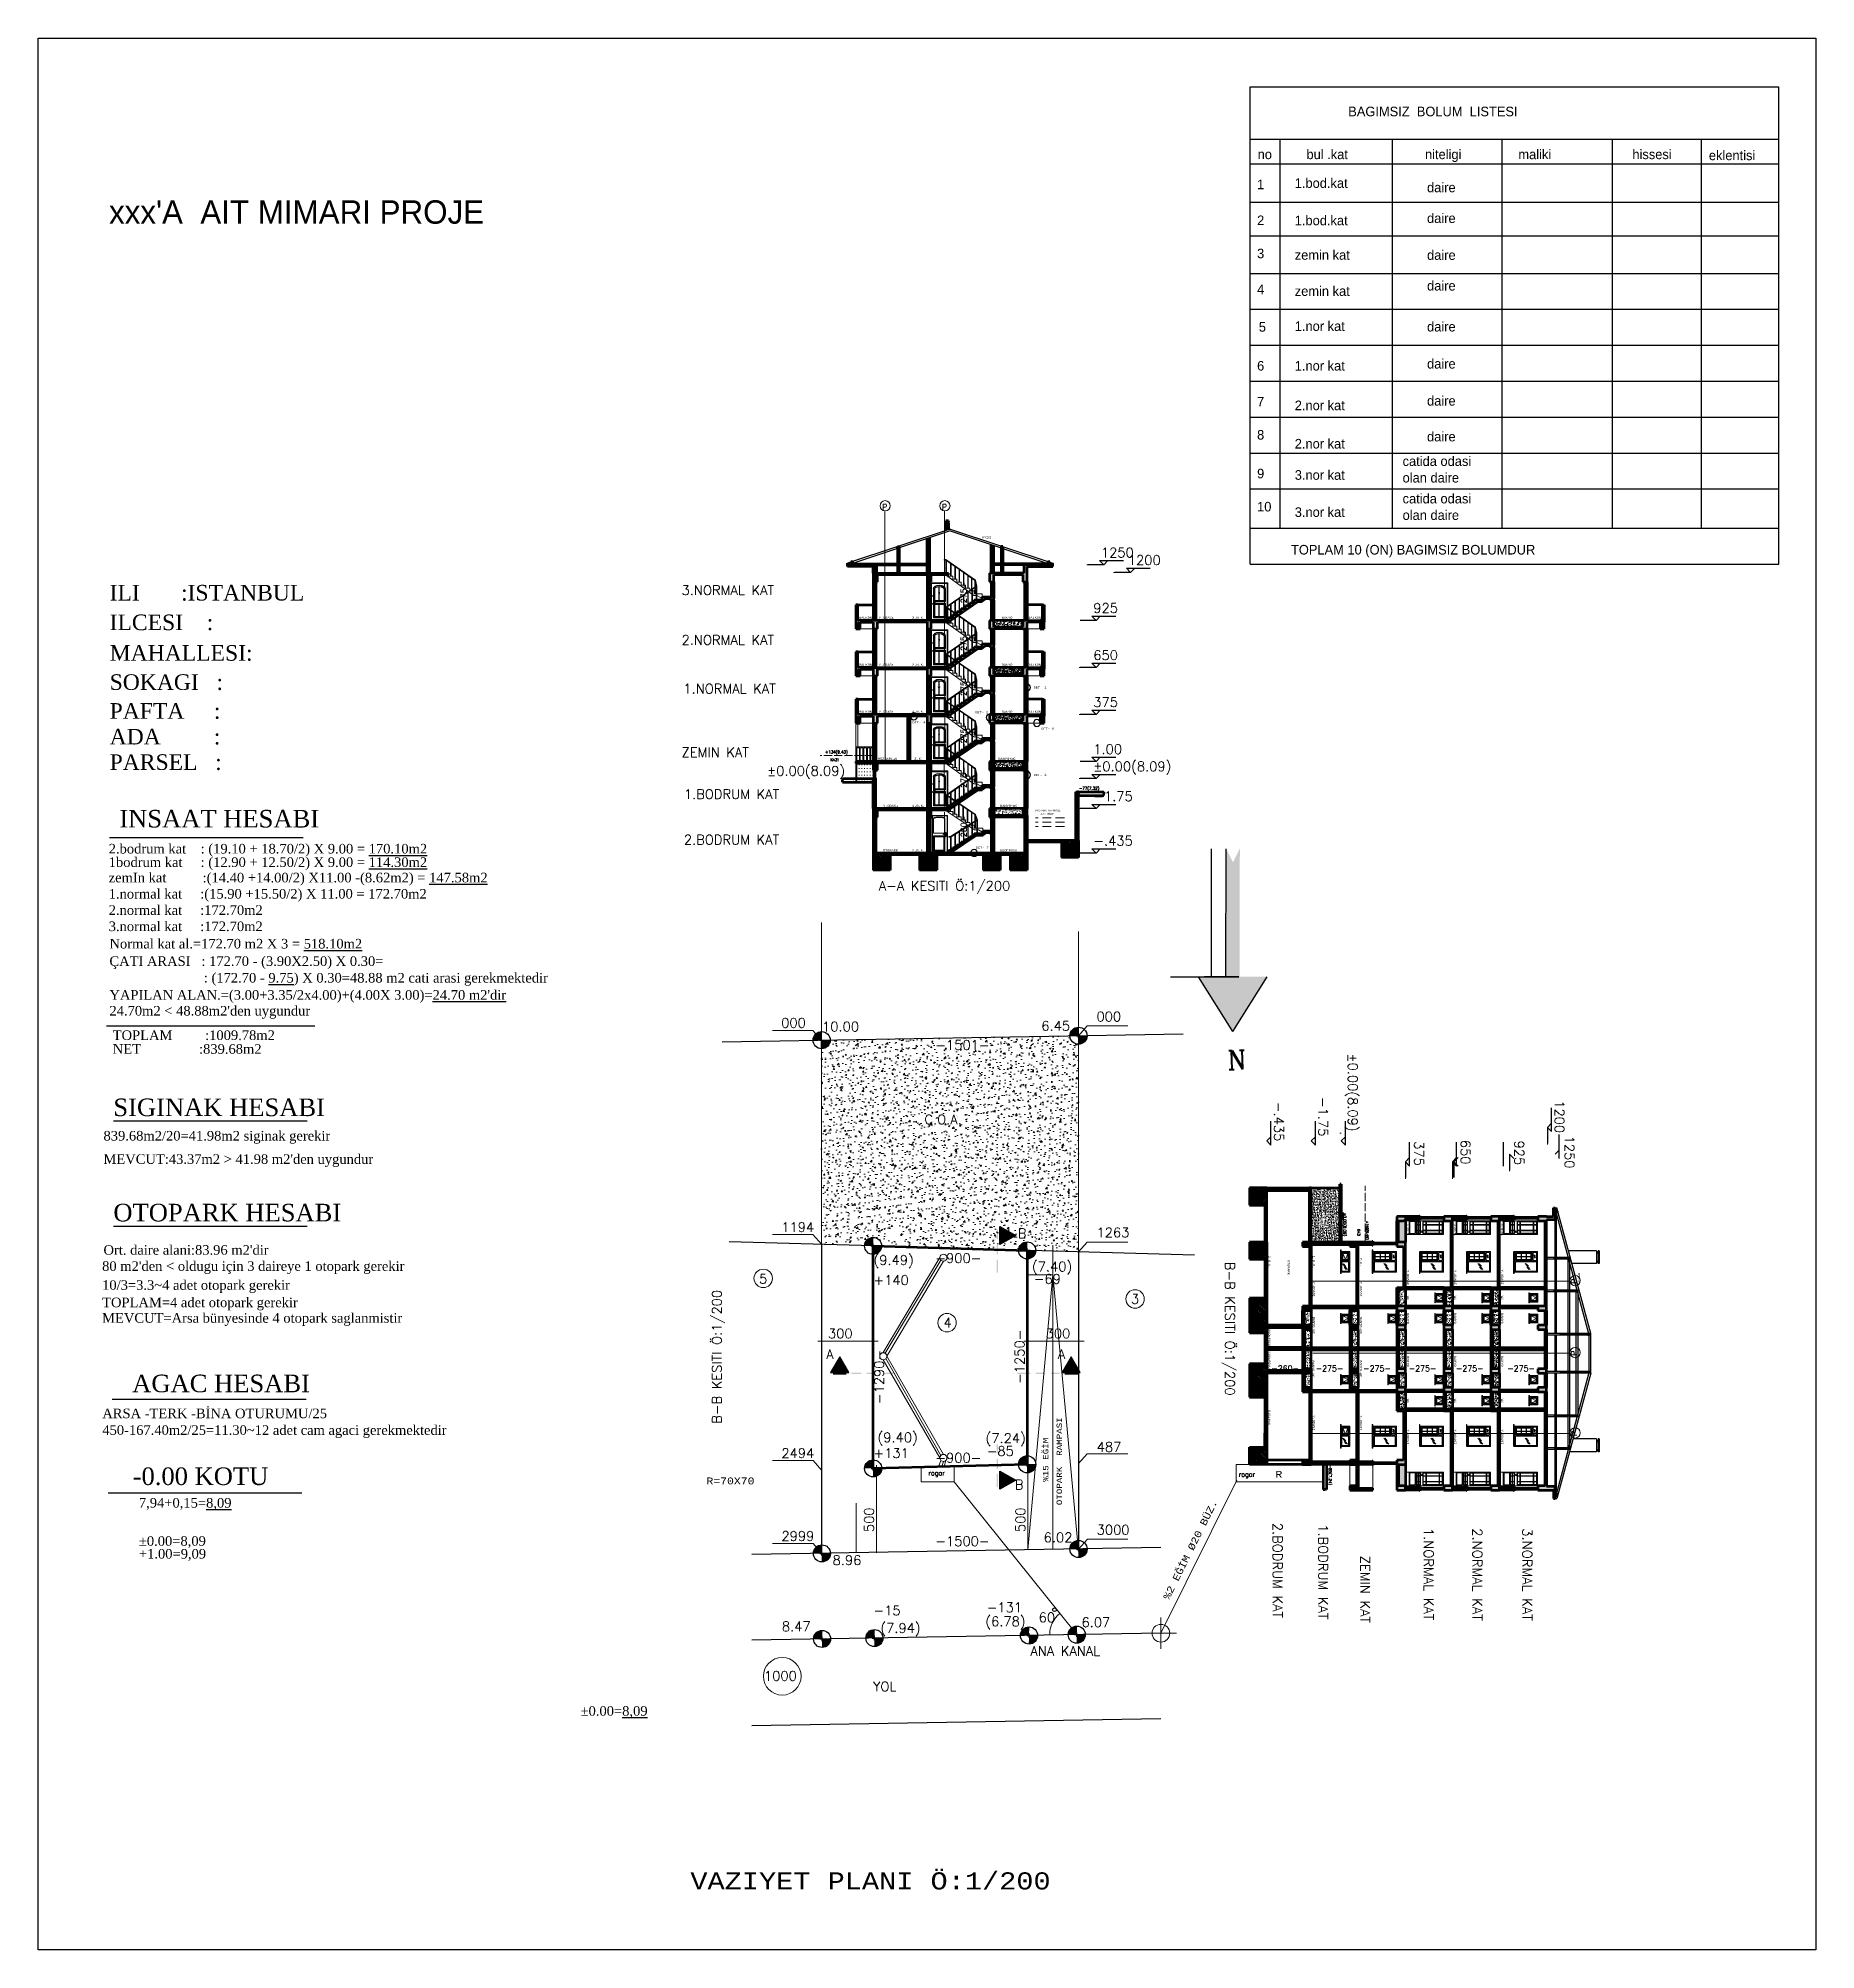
# Model space of a CAD drawing. Header units: millimetres. Extents: x 35860 to 71103, y -11298 to -8385.
# Drawn here: x 38060 to 40656, y -11298 to -8505 of the extents above; entities that cross this region are included whole.
import ezdxf
from ezdxf.enums import TextEntityAlignment as Align

# ---------------------------------------------------------------- set-up
doc = ezdxf.new("R2010")
doc.units = ezdxf.units.MM
doc.header["$MEASUREMENT"] = 0
for name, pattern in [('NOKTA3', [4, 1, -3]), ('ÇİZGİ NOKTA3', [19.05, 12.7, -6.35]), ('ÇİZGİ1', [15, 12, -3])]:
    doc.linetypes.add(name, pattern=pattern)
doc.layers.get('0').update_dxf_attribs({"lineweight": 15})
doc.layers.get('Defpoints').update_dxf_attribs({"lineweight": 20})
for name, color, linetype, lineweight in [('02', 2, 'Continuous', 20), ('03_Yazı', 1, 'Continuous', 30), ('07', 3, 'Continuous', 70), ('Aks&Tefriş', 5, 'Continuous', 20), ('Merd&Balkon', 40, 'Continuous', 20)]:
    doc.layers.add(name, color=color, linetype=linetype, lineweight=lineweight)
for name, color, linetype in [('OLC', 254, 'Continuous'), ('P', 7, 'Continuous'), ('R', 221, 'Continuous'), ('RAK', 110, 'Continuous')]:
    doc.layers.add(name, color=color, linetype=linetype)
doc.styles.add('C', font='')
doc.styles.add('ROMANC', font='romanc', dxfattribs={"height": 0.11})
doc.styles.add('T', font='')
doc.styles.add('UNIVCH', font='univch', dxfattribs={"height": 0.5})
doc.styles.get('C').set_extended_font_data('Courier New Tur')
doc.styles.get('T').set_extended_font_data('Times New Roman Tur')
pattern_1 = [(135, (52505.0171, -6929.5944), (1.32582521, 1.32582521), []), (135, (52503.6913, -6929.5944), (1.32582521, 1.32582521), [0.9375, -0.46875])]
pattern_2 = [(320, (42620.053, 3157.3224), (-0.6275213, -7.1726018), [0.75, -8.25]), (265, (42620.053, 3157.3224), (7.5219213, 1.3875133), [0.6, -6.6]), (10.4514, (42620.001, 3156.725), (6.8943954, -5.7850938), [0.637402, -7.011421]), (316.1842, (42622.053, 3157.322), (-1.65519, -10.6724105), [1.125, -12.375]), (6.6356, (42621.915, 3156.433), (9.741179, -9.346627), [0.956103, -10.51713]), (261.1842, (42622.053, 3157.322), (9.741186, -9.3466195), [0.9, -9.9]), (291, (42621.553, 3156.3224), (-4.026189, -5.9690705), [0.75, -8.25]), (236, (42621.553, 3156.3224), (7.2515005, -2.4331533), [0.6, -6.6]), (341.4514, (42621.2176, 3155.825), (3.225305, -8.4022263), [0.637402, -7.011421]), (307.5, (42620.0531, 3157.3224), (3.32893854, -0.12159855), [0, -6.52, 0, -6.7, 0, -6.625]), (277.5, (42620.053, 3157.3224), (3.9441171, -2.6306954), [0, -3.82, 0, -6.37, 0, -2.525]), (237.5, (42620.053, 3159.5524), (-0.2255487, -5.33822436), [0, -2.5, 0, -7.8, 0, -10.35]), (227.5, (42620.053, 3160.5524), (1.0010498, -5.8318617), [0, -3.25, 0, -5.18, 0, -7.35])]
pattern_3 = [(315, (42620.0531, 3134.2987), (1.32582521, 1.32582521), []), (315, (42620.0531, 3132.9729), (1.32582521, 1.32582521), [0.9375, -0.46875])]
pattern_4 = [(135, (52662.8301, -6929.5944), (1.32582521, 1.32582521), []), (135, (52661.5043, -6929.5944), (1.32582521, 1.32582521), [0.9375, -0.46875])]

msp = doc.modelspace()

# ---------------------------------------------------------------- texts
at = {"layer": '03_Yazı'}
for s, height, style, p in [('BAGIMSIZ  BOLUM  LISTESI', 14.04, 'UNIVCH', (39973.3, -8619)), ('no', 14.04, 'UNIVCH', (39841, -8681.6)), ('bul .kat', 14.04, 'UNIVCH', (39912.3, -8681.6)), ('niteligi', 14.04, 'UNIVCH', (40085.4, -8681.6)), ('maliki', 14.04, 'UNIVCH', (40221.8, -8681.6)), ('hissesi', 14.04, 'UNIVCH', (40388.3, -8681.6)), ('eklentisi', 14.04, 'UNIVCH', (40500, -8683.1)), ('1', 14, 'UNIVCH', (39840.2, -8725.5)), ('1.bod.kat', 14.04, 'UNIVCH', (39895.2, -8723.6)), ("xxx'A  AIT MIMARI PROJE", 34.222, 'UNIVCH', (38163.5, -8776)), ('daire', 14.04, 'UNIVCH', (40088.4, -8730)), ('2', 14, 'UNIVCH', (39840.2, -8778)), ('1.bod.kat', 14.04, 'UNIVCH', (39895.2, -8778.2)), ('daire', 14.04, 'UNIVCH', (40088.4, -8774.9)), ('3', 14, 'UNIVCH', (39840.2, -8826.4)), ('zemin kat', 14.04, 'UNIVCH', (39895.2, -8828.6)), ('daire', 14.04, 'UNIVCH', (40088.4, -8828.8)), ('4', 14, 'UNIVCH', (39840.2, -8878.9)), ('zemin kat', 14.04, 'UNIVCH', (39895.2, -8881.4)), ('daire', 14.04, 'UNIVCH', (40088.4, -8873.6)), ('5', 14, 'UNIVCH', (39842.7, -8933.7)), ('1.nor kat', 14.04, 'UNIVCH', (39895.2, -8932.6)), ('daire', 14.04, 'UNIVCH', (40088.4, -8933.4)), ('6', 14, 'UNIVCH', (39840.2, -8990.5)), ('1.nor kat', 14.04, 'UNIVCH', (39895.2, -8990.5)), ('daire', 14.04, 'UNIVCH', (40088.4, -8987.6)), ('7', 14, 'UNIVCH', (39840.2, -9043)), ('2.nor kat', 14.04, 'UNIVCH', (39895.2, -9048.4)), ('daire', 14.04, 'UNIVCH', (40088.4, -9041.7)), ('8', 14, 'UNIVCH', (39840.2, -9091.4)), ('2.nor kat', 14.04, 'UNIVCH', (39895.2, -9104.4)), ('daire', 14.04, 'UNIVCH', (40088.4, -9094)), ('catida odasi', 14.04, 'UNIVCH', (40052.7, -9129.9)), ('9', 14, 'UNIVCH', (39840.2, -9148)), ('3.nor kat', 14.04, 'UNIVCH', (39895.2, -9150.1)), ('olan daire', 14.04, 'UNIVCH', (40052.7, -9154.1)), ('10', 14.04, 'UNIVCH', (39840.2, -9196.4)), ('catida odasi', 14.04, 'UNIVCH', (40052.7, -9184.6)), ('3.nor kat', 14.04, 'UNIVCH', (39895.2, -9204.3)), ('olan daire', 14.04, 'UNIVCH', (40052.7, -9208.7)), ('1250', 14, 'ROMANC', (39612.1, -9263.4)), ('1200', 14, 'ROMANC', (39651.4, -9274.4)), ('TOPLAM 10 (ON) BAGIMSIZ BOLUMDUR', 14.04, 'UNIVCH', (39889.7, -9259.3)), ('ILI       :ISTANBUL', 22.815, 'T', (38164.4, -9326.5)), ('3.NORMAL KAT', 14, 'ROMANC', (38999.7, -9318.4)), ('ILCESI    :', 22.815, 'T', (38164.4, -9369.8)), ('925', 14, 'ROMANC', (39601, -9344.5)), ('2.NORMAL KAT', 14, 'ROMANC', (38999.7, -9391.1)), ('MAHALLESI:', 22.82, 'T', (38164.4, -9414.4)), ('650', 14, 'ROMANC', (39601, -9413.3)), ('SOKAGI   :', 22.82, 'T', (38164.4, -9457.1)), ('1.NORMAL KAT', 14, 'ROMANC', (39002.3, -9462.3)), ('PAFTA     :', 22.815, 'T', (38164.4, -9499.2)), ('375', 14, 'ROMANC', (39601, -9482)), ('ADA         :', 22.815, 'T', (38164.4, -9536.8)), ('PARSEL   :', 22.82, 'T', (38164.4, -9574)), ('ZEMIN KAT', 14, 'ROMANC', (38999.6, -9555.2)), ('+134(9.43)', 4.2, 'ROMANC', (39209.3, -9549.9)), ('1.00', 14, 'ROMANC', (39601, -9550.8)), ('%%P0.00(8.09)', 14, 'ROMANC', (39124.6, -9582.4)), ('KAZI', 4.2, 'ROMANC', (39216.8, -9561.3)), ('%%P0.00(8.09)', 14, 'ROMANC', (39601, -9575.8)), ('1.BODRUM KAT', 14, 'ROMANC', (39003, -9616.4)), ('-77(7.32)', 4.2, 'ROMANC', (39580.3, -9602.9)), ('-1.75', 14, 'ROMANC', (39601, -9619.5)), ('INSAAT HESABI', 25.667, 'T', (38178.5, -9658.1)), ('OTOPARK RAMPASI', 2.5, 'C', (39515.6, -9634.4)), ('%15 EĞİM', 2.5, 'C', (39523.9, -9639.4)), ('2.bodrum kat    : (19.10 + 18.70/2) X 9.00 = %%U170.10m2', 14.04, 'T', (38163, -9696.1)), ('2.BODRUM KAT', 14, 'ROMANC', (39003, -9682.9)), ('-.435', 14, 'ROMANC', (39601, -9684.5)), ('1bodrum kat     : (12.90 + 12.50/2) X 9.00 = %%U114.30m2', 14.04, 'T', (38163, -9715.8)), ('zemIn kat          :(14.40 +14.00/2) X11.00 -(8.62m2) = %%U147.58m2', 14.04, 'T', (38163, -9738.3)), ('1.normal kat     :(15.90 +15.50/2) X 11.00 = 172.70m2', 14.04, 'T', (38163, -9762)), ('A-A KESITI Ö:1/200', 14, 'ROMANC', (39287.7, -9750.3)), ('2.normal kat     :172.70m2', 14.04, 'T', (38163, -9785.8)), ('3.normal kat     :172.70m2', 14.04, 'T', (38163, -9809.5)), ('Normal kat al.=172.70 m2 X 3 = %%U518.10m2', 14.04, 'T', (38164.1, -9834.9)), ('ÇATI ARASI   : 172.70 - (3.90X2.50) X 0.30=', 14.04, 'T', (38164.1, -9860.4)), ('                          : (172.70 - %%u9.75%%u) X 0.30=48.88 m2 cati arasi gerekmektedir', 14.04, 'T', (38164.1, -9884.7)), ("YAPILAN ALAN.=(3.00+3.35/2x4.00)+(4.00X 3.00)=%%U24.70 m2'dir", 14.04, 'T', (38164.1, -9909.7)), ("24.70m2 < 48.88m2'den uygundur", 14.04, 'T', (38164.1, -9932.9)), ('000', 14, 'ROMANC', (39145.1, -9950.6)), ('10.00', 14, 'ROMANC', (39204.9, -9956.1)), ('6.45', 14, 'ROMANC', (39525.1, -9954.9)), ('000', 14, 'ROMANC', (39605.6, -9941.4)), ('TOPLAM         :1009.78m2', 14.04, 'T', (38168.9, -9968.6)), ('-1501-', 14, 'ROMANC', (39370.3, -9982.9)), ('NET                :839.68m2', 14.04, 'T', (38168.9, -9988.7)), ('SIGINAK HESABI', 25.667, 'T', (38169.8, -10079.8)), ('Ç.O.A.', 14, 'ROMANC', (39354.3, -10091.7)), ('839.68m2/20=41.98m2 siginak gerekir', 14.04, 'T', (38155.4, -10115.5)), ("MEVCUT:43.37m2 > 41.98 m2'den uygundur", 14.04, 'T', (38155.4, -10149.6)), ('OTOPARK HESABI', 25.667, 'T', (38169.8, -10233.6)), ('1194', 14, 'ROMANC', (39145.3, -10249.1)), ('B', 14, 'ROMANC', (39490.9, -10258.2)), ('1263', 14, 'ROMANC', (39605.7, -10256.8)), ("Ort. daire alani:83.96 m2'dir", 14.04, 'T', (38155.4, -10282.3)), ("80 m2'den < oldugu için 3 daireye 1 otopark gerekir", 14.04, 'T', (38153.4, -10305.9)), ('(9.49)', 14, 'ROMANC', (39280, -10297.1)), ('-900-', 14, 'ROMANC', (39370.3, -10294.3)), ('(7.40)', 14, 'ROMANC', (39511.4, -10306.6)), ('10/3=3.3~4 adet otopark gerekir', 14.04, 'T', (38153.4, -10333.6)), ('5', 14, 'ROMANC', (39112.8, -10324.6)), ('+140', 14, 'ROMANC', (39280, -10326.4)), ('-69', 14, 'ROMANC', (39514, -10324.7)), ('TOPLAM=4 adet otopark gerekir', 14.04, 'T', (38153.4, -10359)), ('3', 14, 'ROMANC', (39656, -10353.9)), ('MEVCUT=Arsa bünyesinde 4 otopark saglanmistir', 14.04, 'T', (38153.4, -10381.7)), ('4', 14, 'ROMANC', (39382.2, -10388.5)), ('300', 14, 'ROMANC', (39213.5, -10404.4)), ('300', 14, 'ROMANC', (39531.3, -10404.4)), ('A', 14, 'ROMANC', (39211, -10434.6)), ('A', 14, 'ROMANC', (39549, -10434.6)), ('-260-', 8.4, 'ROMANC', (39861, -10452.7)), ('-275-', 8.4, 'ROMANC', (39925.8, -10452.7)), ('-275-', 8.4, 'ROMANC', (39995.2, -10452.7)), ('-275-', 8.4, 'ROMANC', (40061.7, -10452.7)), ('-275-', 8.4, 'ROMANC', (40130.6, -10452.7)), ('-275-', 8.4, 'ROMANC', (40205.6, -10452.7)), ('AGAC HESABI', 25.667, 'T', (38197.3, -10483.2)), ('ARSA -TERK -BİNA OTURUMU/25', 14.04, 'T', (38153.7, -10521.2)), ('450-167.40m2/25=11.30~12 adet cam agaci gerekmektedir', 14.04, 'T', (38153.7, -10545.5)), ('(9.40)', 14, 'ROMANC', (39285.9, -10556.2)), ('(7.24)', 14, 'ROMANC', (39443.7, -10557.4)), ('487', 14, 'ROMANC', (39605.9, -10570.1)), ('2494', 14, 'ROMANC', (39145.4, -10579.3)), ('+131', 14, 'ROMANC', (39280, -10579.2)), ('-900-', 14, 'ROMANC', (39370.3, -10586)), ('-85', 14, 'ROMANC', (39445.3, -10576.1)), ('-0.00 KOTU', 25.67, 'T', (38198, -10618.8)), ('R=70X70', 10, 'C', (39036, -10617.8)), ('B', 14, 'ROMANC', (39486.5, -10625.2)), ('R', 10, 'C', (39867, -10608.2)), ('7,94+0,15=%%u8,09', 14.04, 'T', (38207.1, -10651.8)), ('%%P0.00=8,09', 14.04, 'T', (38207.1, -10707.6)), ('2999', 14, 'ROMANC', (39145.5, -10700.4)), ('-1500-', 14, 'ROMANC', (39370.3, -10707.9)), ('6.02', 14, 'ROMANC', (39528.5, -10702.4)), ('3000', 14, 'ROMANC', (39605.9, -10691.2)), ('+1.00=9,09', 14.04, 'T', (38207.1, -10726.3)), ('8.96', 14, 'ROMANC', (39220.2, -10735.6)), ('-15', 14, 'ROMANC', (39280, -10809.1)), ('(6.78)', 14, 'ROMANC', (39443.3, -10825.1)), ('-131', 14, 'ROMANC', (39445.3, -10804.6)), ('60', 14, 'ROMANC', (39521.2, -10819.2)), ('8.47', 14, 'ROMANC', (39146.1, -10832.4)), ('(7.94)', 14, 'ROMANC', (39290, -10834.8)), ('6.07', 14, 'ROMANC', (39583.7, -10826.4)), ('ANA KANAL', 14, 'ROMANC', (39509, -10868.2)), ('1000', 14, 'ROMANC', (39120, -10904.8)), ('YOL', 14, 'ROMANC', (39279.2, -10920.2)), ('%%P0.00=%%u8,09', 14.04, 'T', (38852.2, -10955.9)), ('VAZIYET PLANI Ö:1/200', 25, 'C', (39012.5, -11209.7))]:
    msp.add_text(s, height=height, dxfattribs=dict(at, style=style)).set_placement(p)
at = {"layer": '03_Yazı', "color": 6, "style": 'ROMANC'}
for p in [(39292.5, -9193.9), (39379.7, -9193.9)]:
    msp.add_text('P', height=8.4, dxfattribs=at).set_placement(p)
at = {"layer": '03_Yazı'}
for s, height, rotation, style, p in [('-275-', 8.4, 90, 'ROMANC', (39416, -9339.7)), ('-275-', 8.4, 90, 'ROMANC', (39416, -9409.5)), ('-275-', 8.4, 90, 'ROMANC', (39416, -9475.3)), ('-275-', 8.4, 90, 'ROMANC', (39416, -9544.5)), ('-275-', 8.4, 90, 'ROMANC', (39416, -9609.6)), ('-260-', 8.4, 90, 'ROMANC', (39416, -9681.6)), ('N', 28, 1.5453, 'ROMANC', (39797.1, -10011.9)), ('%%P0.00(8.09)', 14, 270, 'ROMANC', (39972.9, -9988.4)), ('-1.75', 14, 270, 'ROMANC', (39929.7, -10051.9)), ('-.435', 14, 270, 'ROMANC', (39865, -10059)), ('1200', 14, 270, 'ROMANC', (40274.9, -10056.6)), ('375', 14, 270, 'ROMANC', (40069.7, -10116.5)), ('650', 14, 270, 'ROMANC', (40137.6, -10114.5)), ('925', 14, 270, 'ROMANC', (40216, -10115.5)), ('1250', 14, 270, 'ROMANC', (40289.4, -10108.3)), ('%%P0.00(8.09)', 4.2, 270, 'ROMANC', (39966.2, -10221.1)), ('KAZI', 3.5, 270, 'ROMANC', (39987, -10244.8)), ('+140(9.49)', 3.5, 270, 'ROMANC', (39999.2, -10232.9)), ('B-B KESITI Ö:1/200', 14, 270, 'ROMANC', (39793.6, -10292.6)), ('B-B KESITI Ö:1/200', 14, 90, 'ROMANC', (39058.2, -10529.3)), ('-1250-', 14, 90, 'ROMANC', (39500.3, -10471)), ('-1290-', 14, 90, 'ROMANC', (39295.2, -10500.6)), ('OTOPARK  RAMPASI', 8, 90, 'C', (39555.3, -10648.2)), ('%15 EĞİM', 8, 90, 'C', (39535.4, -10614)), ('rogar', 6.72, 0.0066, 'ROMANC', (39360.2, -10604.7)), ('rogar', 6.72, 359.9934, 'ROMANC', (39813.4, -10606.6)), ('-85(7.24)', 4.2, 270, 'ROMANC', (39944.9, -10589.5)), ('500', 14, 90, 'ROMANC', (39280.5, -10687.6)), ('500', 14, 90, 'ROMANC', (39501.5, -10687.6)), ('2.BODRUM KAT', 14, 270, 'ROMANC', (39863.2, -10674)), ('1.BODRUM KAT', 14, 270, 'ROMANC', (39929.7, -10676)), ('1.NORMAL KAT', 14, 270, 'ROMANC', (40083.8, -10681.5)), ('2.NORMAL KAT', 14, 270, 'ROMANC', (40155, -10682.1)), ('3.NORMAL KAT', 14, 270, 'ROMANC', (40227.7, -10682.1)), ('ZEMIN KAT', 14, 270, 'ROMANC', (39991, -10722.1))]:
    msp.add_text(s, height=height, rotation=rotation, dxfattribs=dict(at, style=style)).set_placement(p)
for p in [(39365.8, -9457.3), (39365.8, -9457.3), (39365.8, -9457.3), (39365.8, -9526), (39365.8, -9526), (39365.8, -9526), (39365.8, -9594.8), (39365.8, -9594.8), (39365.8, -9594.8)]:
    msp.add_text('KALE', height=0.134, dxfattribs=at).set_placement(p)
at = {"layer": '03_Yazı', "color": 6, "style": 'ROMANC'}
for p in [(40307.3, -10324.9), (40307.3, -10430), (40307.3, -10547.3)]:
    msp.add_text('P', height=8.4, rotation=90, dxfattribs=at).set_placement(p)
at = {"layer": '03_Yazı', "style": 'C'}
msp.add_text('%2 EĞİM %%C20 BÜZ.', height=10, rotation=63.6554, dxfattribs=at).set_placement((39742.7, -10713.1), align=Align.MIDDLE_CENTER)
for tag, p in [('M%33', (39445.5, -9234.4)), ('BALKON', (39268.3, -9351.5)), ('Y.ODASı', (39298.6, -9351.5)), ('3.N.K.', (39345.7, -9351.5)), ('BANYO', (39475, -9351.5)), ('BALKON', (39515.2, -9351.5)), ('BALKON', (39268.3, -9420.3)), ('Y.ODASı', (39298.6, -9420.3)), ('2.N.K.', (39345.7, -9420.3)), ('BANYO', (39475, -9420.3)), ('BALKON', (39515.2, -9420.3)), ('BALKON', (39268.3, -9489)), ('Y.ODASı', (39298.6, -9489)), ('1.N.K.', (39345.8, -9489)), ('BANYO', (39475, -9489)), ('BALKON', (39515.2, -9489)), ('RÜZGARLıK', (39300.5, -9557.8)), ('Z.K.', (39345.8, -9557.8)), ('BANYO+WC', (39475, -9557.8)), ('Y.ODASı', (39304.9, -9626.5)), ('1.B.K.', (39345.8, -9626.5)), ('BANYO+WC', (39477.5, -9626.5)), ('OTOPARK', (39304.6, -9691.5)), ('2.B.K.', (39345.7, -9691.5)), ('SUDEPOSU', (39477.3, -9691.5))]:
    msp.add_attdef(tag, text='A:10.00m2', height=3.12, dxfattribs=at).set_placement(p, align=Align.MIDDLE_CENTER)
for tag, p in [('DOLGU', (39934.3, -10231.5)), ('TOPRAK', (39939.6, -10231.4)), ('1.N.K.', (40060.6, -10247)), ('2.N.K.', (40129.4, -10247)), ('3.N.K.', (40198.1, -10246.1)), ('2.B.K.', (39858.1, -10293.1)), ('OTOPARK', (39886.2, -10300.7)), ('1.B.K.', (39923.1, -10293.1)), ('Z.K.', (39991.9, -10293.1)), ('Y.ODASI', (40060.6, -10315.5)), ('Y.ODASI', (40129.4, -10315.5)), ('Y.ODASI', (40198.1, -10315)), ('Y.ODASI', (39923.1, -10332.9)), ('Y.ODASI', (39991.9, -10332.9)), ('M%33', (40310.2, -10315.5)), ('WC', (40060.6, -10345.4)), ('WC', (40129.4, -10345.4)), ('WC', (40198.1, -10345.4)), ('BANYO-WC', (39923.1, -10385.4)), ('BANYO-WC', (39991.9, -10385.4)), ('BANYO', (40060.6, -10375.4)), ('BANYO', (40129.4, -10375.4)), ('BANYO', (40198.1, -10375.4)), ('SUDEPOSU', (39858.1, -10403.4)), ('SUDEPOSU', (39858.1, -10436.2)), ('BANYO-WC', (39922.1, -10449.4)), ('BANYO-WC', (39991.9, -10449)), ('BANYO', (40060.6, -10438.1)), ('BANYO', (40129.4, -10438.1)), ('BANYO', (40198.1, -10438.1)), ('WC', (40060.6, -10495.9)), ('WC', (40129.4, -10495.9)), ('WC', (40198.1, -10495.9)), ('SIGINAK', (39858.1, -10520.2)), ('Y.ODASI', (39923.1, -10528.1)), ('Y.ODASI', (39991.9, -10528.1)), ('Y.ODASI', (40060.6, -10548.6)), ('Y.ODASI', (40129.4, -10548.6)), ('Y.ODASI', (40198.1, -10548.6))]:
    msp.add_attdef(tag, text='A:10.00m2', height=3.12, rotation=270, dxfattribs=at).set_placement(p, align=Align.MIDDLE_CENTER)

# ---------------------------------------------------------------- blocks, each defined once
blk = doc.blocks.new('DET_NO')
at = {"layer": '03_Yazı'}
blk.add_circle((0, 0), 20, dxfattribs=at)
at = {"layer": '03_Yazı', "style": 'C'}
blk.add_attdef('DET-1', text='', height=12.5, dxfattribs=at).set_placement((-30, 0), align=Align.MIDDLE_RIGHT)

# ---------------------------------------------------------------- hatches: boundary and pattern name
for points in [[(39247.1, -9272.7), (39247.1, -9270.2), (39249.6, -9270.2), (39249.6, -9272.7)], [(39317.5, -9250.1), (39317.5, -9247.6), (39315, -9247.6), (39315, -9250.1)], [(39466.3, -9250.1), (39466.3, -9247.6), (39468.8, -9247.6), (39468.8, -9250.1)], [(39534.8, -9272.7), (39534.8, -9270.2), (39537.3, -9270.2), (39537.3, -9272.7)], [(39221.1, -10448), (39217.4, -10454.4), (39221.1, -10454.4)]]:
    msp.add_hatch(color=256).paths.add_polyline_path(points)
h = msp.add_hatch()
h.set_pattern_fill('ANSI33', color=256, scale=7.5, style=0)
h.set_pattern_definition(pattern_1)
h.paths.add_polyline_path([(39358.2, -9289.2), (39285.7, -9289.2), (39285.7, -9299.2), (39279.4, -9299.2), (39279.4, -9286.7), (39279.4, -9276.7), (39241.9, -9276.7), (39241.9, -9274.2), (39279.4, -9274.2), (39284.4, -9274.2), (39284.4, -9286.7), (39389.4, -9286.7), (39389.4, -9289.2), (39364.4, -9289.2), (39364.4, -9299.2), (39358.2, -9299.2)])
h = msp.add_hatch()
h.set_pattern_fill('ANSI33', color=256, scale=7.5, style=0)
h.set_pattern_definition(pattern_1)
h.paths.add_polyline_path([(39358.2, -9358), (39285.7, -9358), (39285.7, -9368), (39279.4, -9368), (39279.4, -9358), (39254.4, -9358), (39254.4, -9333), (39256.9, -9333), (39256.9, -9355.5), (39279.4, -9355.5), (39389.4, -9355.5), (39389.4, -9351.2), (39395.7, -9351.2), (39395.7, -9346.9), (39401.9, -9346.9), (39401.9, -9342.6), (39408.2, -9342.6), (39408.2, -9338.3), (39414.4, -9338.3), (39414.4, -9334), (39420.7, -9334), (39420.7, -9329.7), (39426.9, -9329.7), (39426.9, -9325.4), (39433.2, -9325.4), (39438.9, -9325.4), (39438.9, -9321.1), (39455.7, -9321.1), (39455.7, -9323.6), (39455.7, -9326.1), (39450.7, -9326.1), (39450.7, -9323.6), (39444.3, -9323.6), (39438.9, -9327.9), (39433.2, -9327.9), (39389.7, -9358), (39364.4, -9358), (39364.4, -9368), (39358.2, -9368)])
h.paths.add_polyline_path([(39449.4, -9289.2), (39449.4, -9286.7), (39455.7, -9286.7), (39499.4, -9286.7), (39499.4, -9274.2), (39504.4, -9274.2), (39541.9, -9274.2), (39541.9, -9276.7), (39504.4, -9276.7), (39504.4, -9286.7), (39504.4, -9299.2), (39498.2, -9299.2), (39498.2, -9289.2), (39455.7, -9289.2), (39455.7, -9299.2), (39449.4, -9299.2)])
h.paths.add_polyline_path([(39449.4, -9358), (39449.4, -9355.5), (39455.7, -9355.5), (39455.7, -9365.5), (39498.2, -9365.5), (39498.2, -9355.5), (39504.4, -9355.5), (39526.9, -9355.5), (39526.9, -9333), (39529.4, -9333), (39529.4, -9358), (39504.4, -9358), (39504.4, -9368), (39498.2, -9368), (39455.7, -9368), (39449.4, -9368)])
h.paths.add_polyline_path([(39450.7, -9392.4), (39444.3, -9392.4), (39438.9, -9396.7), (39433.2, -9396.7), (39389.7, -9426.7), (39364.4, -9426.7), (39364.4, -9436.7), (39358.2, -9436.7), (39358.2, -9426.7), (39285.7, -9426.7), (39285.7, -9436.7), (39279.4, -9436.7), (39279.4, -9426.7), (39254.4, -9426.7), (39254.4, -9401.7), (39256.9, -9401.7), (39256.9, -9424.2), (39279.4, -9424.2), (39389.4, -9424.2), (39389.4, -9419.9), (39395.7, -9419.9), (39395.7, -9415.6), (39401.9, -9415.6), (39401.9, -9411.3), (39408.2, -9411.3), (39408.2, -9407), (39414.4, -9407), (39414.4, -9402.8), (39420.7, -9402.8), (39420.7, -9398.5), (39426.9, -9398.5), (39426.9, -9394.2), (39433.2, -9394.2), (39438.9, -9394.2), (39438.9, -9389.9), (39455.7, -9389.9), (39455.7, -9392.4), (39455.7, -9394.9), (39450.7, -9394.9)])
h.paths.add_polyline_path([(39449.4, -9426.7), (39449.4, -9424.2), (39455.7, -9424.2), (39455.7, -9434.2), (39498.2, -9434.2), (39498.2, -9424.2), (39504.4, -9424.2), (39526.9, -9424.2), (39526.9, -9401.7), (39529.4, -9401.7), (39529.4, -9426.7), (39504.4, -9426.7), (39504.4, -9436.7), (39498.2, -9436.7), (39455.7, -9436.7), (39449.4, -9436.7)])
h.paths.add_polyline_path([(39438.9, -9458.6), (39455.7, -9458.6), (39455.7, -9461.1), (39455.7, -9463.6), (39450.7, -9463.6), (39450.7, -9461.1), (39444.3, -9461.1), (39438.9, -9465.4), (39433.2, -9465.4), (39389.7, -9495.5), (39364.4, -9495.5), (39364.4, -9505.5), (39358.2, -9505.5), (39358.2, -9495.5), (39285.7, -9495.5), (39285.7, -9505.5), (39279.4, -9505.5), (39279.4, -9495.5), (39254.4, -9495.5), (39254.4, -9470.5), (39256.9, -9470.5), (39256.9, -9493), (39279.4, -9493), (39389.4, -9493), (39389.4, -9488.7), (39395.7, -9488.7), (39395.7, -9484.4), (39401.9, -9484.4), (39401.9, -9480.1), (39408.2, -9480.1), (39408.2, -9475.8), (39414.4, -9475.8), (39414.4, -9471.5), (39420.7, -9471.5), (39420.7, -9467.2), (39426.9, -9467.2), (39426.9, -9462.9), (39433.2, -9462.9), (39438.9, -9462.9)])
h.paths.add_polyline_path([(39449.4, -9495.5), (39449.4, -9493), (39455.7, -9493), (39455.7, -9503), (39498.2, -9503), (39498.2, -9493), (39504.4, -9493), (39526.9, -9493), (39526.9, -9470.5), (39529.4, -9470.5), (39529.4, -9495.5), (39504.4, -9495.5), (39504.4, -9505.5), (39498.2, -9505.5), (39455.7, -9505.5), (39449.4, -9505.5)])
h = msp.add_hatch()
h.set_pattern_fill('AR-CONC', color=256, style=0)
h.set_pattern_definition([(130, (51691.801, -6958.6043), (-7.1726018, -0.6275213), [0.75, -8.25]), (185, (51691.801, -6958.604), (1.3875133, 7.5219213), [0.6, -6.6]), (79.5486, (51691.203, -6958.6566), (-5.785094, 6.8943954), [0.637402, -7.011421]), (133.8158, (51691.801, -6956.604), (-10.6724105, -1.65519), [1.125, -12.375]), (83.3644, (51690.912, -6956.742), (-9.346627, 9.741179), [0.956103, -10.51713]), (188.8158, (51691.801, -6956.604), (-9.346619, 9.741186), [0.9, -9.9]), (159, (51690.801, -6957.1043), (-5.9690705, -4.026189), [0.75, -8.25]), (214, (51690.801, -6957.104), (-2.4331533, 7.2515005), [0.6, -6.6]), (108.5486, (51690.3035, -6957.44), (-8.4022263, 3.225305), [0.637402, -7.011421]), (142.5, (51691.801, -6958.6043), (-0.12159855, 3.32893854), [0, -6.52, 0, -6.7, 0, -6.625]), (172.5, (51691.801, -6958.6043), (-2.6306954, 3.9441171), [0, -3.82, 0, -6.37, 0, -2.525]), (212.5, (51694.031, -6958.6043), (-5.33822436, -0.2255487), [0, -2.5, 0, -7.8, 0, -10.35]), (222.5, (51695.031, -6958.6043), (-5.8318617, 1.0010498), [0, -3.25, 0, -5.18, 0, -7.35])])
h.paths.add_polyline_path([(39455.7, -9355.5), (39498.2, -9355.5), (39498.2, -9365.5), (39455.7, -9365.5)])
h.paths.add_polyline_path([(39455.7, -9424.2), (39498.2, -9424.2), (39498.2, -9434.2), (39455.7, -9434.2)])
h = msp.add_hatch()
h.set_pattern_fill('ANSI33', color=256, scale=7.5, style=0)
h.set_pattern_definition([(135, (52662.8301, -6792.0944), (1.32582521, 1.32582521), []), (135, (52661.5043, -6792.0944), (1.32582521, 1.32582521), [0.9375, -0.46875])])
h.paths.add_polyline_path([(39254.4, -9358), (39260.7, -9358), (39260.7, -9368), (39254.4, -9368)])
h = msp.add_hatch()
h.set_pattern_fill('ANSI33', color=256, scale=7.5, style=0)
h.set_pattern_definition(pattern_4)
h.paths.add_polyline_path([(39523.2, -9358), (39529.4, -9358), (39529.4, -9368), (39523.2, -9368)])
h = msp.add_hatch()
h.set_pattern_fill('ANSI33', color=256, scale=7.5, style=0)
h.set_pattern_definition([(135, (52662.8301, -6860.8444), (1.32582521, 1.32582521), []), (135, (52661.5043, -6860.8444), (1.32582521, 1.32582521), [0.9375, -0.46875])])
h.paths.add_polyline_path([(39254.4, -9426.7), (39260.7, -9426.7), (39260.7, -9436.7), (39254.4, -9436.7)])
h = msp.add_hatch()
h.set_pattern_fill('AR-CONC', color=256, style=0)
h.set_pattern_definition([(130, (51691.801, -7027.3543), (-7.1726018, -0.6275213), [0.75, -8.25]), (185, (51691.801, -7027.354), (1.3875133, 7.5219213), [0.6, -6.6]), (79.5486, (51691.203, -7027.4066), (-5.785094, 6.8943954), [0.637402, -7.011421]), (133.8158, (51691.801, -7025.354), (-10.6724105, -1.65519), [1.125, -12.375]), (83.3644, (51690.912, -7025.492), (-9.346627, 9.741179), [0.956103, -10.51713]), (188.8158, (51691.801, -7025.354), (-9.346619, 9.741186), [0.9, -9.9]), (159, (51690.801, -7025.8543), (-5.9690705, -4.026189), [0.75, -8.25]), (214, (51690.801, -7025.854), (-2.4331533, 7.2515005), [0.6, -6.6]), (108.5486, (51690.3035, -7026.19), (-8.4022263, 3.225305), [0.637402, -7.011421]), (142.5, (51691.801, -7027.3543), (-0.12159855, 3.32893854), [0, -6.52, 0, -6.7, 0, -6.625]), (172.5, (51691.801, -7027.3543), (-2.6306954, 3.9441171), [0, -3.82, 0, -6.37, 0, -2.525]), (212.5, (51694.031, -7027.3543), (-5.33822436, -0.2255487), [0, -2.5, 0, -7.8, 0, -10.35]), (222.5, (51695.031, -7027.3543), (-5.8318617, 1.0010498), [0, -3.25, 0, -5.18, 0, -7.35])])
h.paths.add_polyline_path([(39455.7, -9424.2), (39498.2, -9424.2), (39498.2, -9434.2), (39455.7, -9434.2)])
h.paths.add_polyline_path([(39455.7, -9493), (39498.2, -9493), (39498.2, -9503), (39455.7, -9503)])
h = msp.add_hatch()
h.set_pattern_fill('ANSI33', color=256, scale=7.5, style=0)
h.set_pattern_definition([(135, (52662.8301, -6998.3444), (1.32582521, 1.32582521), []), (135, (52661.5043, -6998.3444), (1.32582521, 1.32582521), [0.9375, -0.46875])])
h.paths.add_polyline_path([(39523.2, -9426.7), (39529.4, -9426.7), (39529.4, -9436.7), (39523.2, -9436.7)])
h = msp.add_hatch()
h.set_pattern_fill('ANSI33', color=256, scale=7.5, style=0)
h.set_pattern_definition(pattern_4)
h.paths.add_polyline_path([(39254.4, -9495.5), (39260.7, -9495.5), (39260.7, -9505.5), (39254.4, -9505.5)])
h = msp.add_hatch()
h.set_pattern_fill('AR-CONC', color=256, style=0)
h.set_pattern_definition([(130, (51691.801, -7096.1043), (-7.1726018, -0.6275213), [0.75, -8.25]), (185, (51691.801, -7096.104), (1.3875133, 7.5219213), [0.6, -6.6]), (79.5486, (51691.203, -7096.1566), (-5.785094, 6.8943954), [0.637402, -7.011421]), (133.8158, (51691.801, -7094.104), (-10.6724105, -1.65519), [1.125, -12.375]), (83.3644, (51690.912, -7094.242), (-9.346627, 9.741179), [0.956103, -10.51713]), (188.8158, (51691.801, -7094.104), (-9.346619, 9.741186), [0.9, -9.9]), (159, (51690.801, -7094.6043), (-5.9690705, -4.026189), [0.75, -8.25]), (214, (51690.801, -7094.604), (-2.4331533, 7.2515005), [0.6, -6.6]), (108.5486, (51690.3035, -7094.94), (-8.4022263, 3.225305), [0.637402, -7.011421]), (142.5, (51691.801, -7096.1043), (-0.12159855, 3.32893854), [0, -6.52, 0, -6.7, 0, -6.625]), (172.5, (51691.801, -7096.1043), (-2.6306954, 3.9441171), [0, -3.82, 0, -6.37, 0, -2.525]), (212.5, (51694.031, -7096.1043), (-5.33822436, -0.2255487), [0, -2.5, 0, -7.8, 0, -10.35]), (222.5, (51695.031, -7096.1043), (-5.8318617, 1.0010498), [0, -3.25, 0, -5.18, 0, -7.35])])
h.paths.add_polyline_path([(39455.7, -9493), (39498.2, -9493), (39498.2, -9503), (39455.7, -9503)])
h.paths.add_polyline_path([(39455.7, -9561.7), (39498.2, -9561.7), (39498.2, -9571.7), (39455.7, -9571.7)])
h = msp.add_hatch()
h.set_pattern_fill('ANSI33', color=256, scale=7.5, style=0)
h.set_pattern_definition([(135, (52662.8301, -7067.0944), (1.32582521, 1.32582521), []), (135, (52661.5043, -7067.0944), (1.32582521, 1.32582521), [0.9375, -0.46875])])
h.paths.add_polyline_path([(39523.2, -9495.5), (39529.4, -9495.5), (39529.4, -9505.5), (39523.2, -9505.5)])
h = msp.add_hatch()
h.set_pattern_fill('AR-CONC', color=256, style=0)
h.set_pattern_definition([(130, (51691.801, -7164.8543), (-7.1726018, -0.6275213), [0.75, -8.25]), (185, (51691.801, -7164.854), (1.3875133, 7.5219213), [0.6, -6.6]), (79.5486, (51691.203, -7164.9066), (-5.785094, 6.8943954), [0.637402, -7.011421]), (133.8158, (51691.801, -7162.854), (-10.6724105, -1.65519), [1.125, -12.375]), (83.3644, (51690.912, -7162.992), (-9.346627, 9.741179), [0.956103, -10.51713]), (188.8158, (51691.801, -7162.854), (-9.346619, 9.741186), [0.9, -9.9]), (159, (51690.801, -7163.3543), (-5.9690705, -4.026189), [0.75, -8.25]), (214, (51690.801, -7163.354), (-2.4331533, 7.2515005), [0.6, -6.6]), (108.5486, (51690.3035, -7163.69), (-8.4022263, 3.225305), [0.637402, -7.011421]), (142.5, (51691.801, -7164.8543), (-0.12159855, 3.32893854), [0, -6.52, 0, -6.7, 0, -6.625]), (172.5, (51691.801, -7164.8543), (-2.6306954, 3.9441171), [0, -3.82, 0, -6.37, 0, -2.525]), (212.5, (51694.031, -7164.8543), (-5.33822436, -0.2255487), [0, -2.5, 0, -7.8, 0, -10.35]), (222.5, (51695.031, -7164.8543), (-5.8318617, 1.0010498), [0, -3.25, 0, -5.18, 0, -7.35])])
h.paths.add_polyline_path([(39455.7, -9561.7), (39455.7, -9571.7), (39498.2, -9571.7), (39498.2, -9561.7)])
h.paths.add_polyline_path([(39498.2, -9640.5), (39498.2, -9630.5), (39455.7, -9630.5), (39455.7, -9640.5)])
h = msp.add_hatch()
h.set_pattern_fill('AR-CONC', color=256, scale=3, style=0)
h.set_pattern_definition([(50, (-859.749, 0), (21.5178055, -1.882564), [2.25, -24.75]), (355, (-859.749, 0), (-4.16254, 22.565764), [1.8, -19.8]), (100.4514, (-857.956, -0.157), (17.355281, 20.683186), [1.912206, -21.034263]), (46.1842, (-859.75, 6), (32.017231, -4.96557), [3.375, -37.125]), (96.6356, (-857.08, 5.586), (28.03988, 29.223536), [2.868309, -31.55139]), (351.1842, (-859.75, 6), (28.039858, 29.223558), [2.7, -29.7]), (21, (-856.749, 4.5), (17.9072116, -12.078567), [2.25, -24.75]), (326, (-856.749, 4.5), (7.29946, 21.754501), [1.8, -19.8]), (71.4514, (-855.257, 3.493), (25.206679, 9.675915), [1.912206, -21.034263]), (37.5, (-859.749, 0), (0.3647957, 9.9868156), [0, -19.56, 0, -20.1, 0, -19.875]), (7.5, (-859.749, 0), (7.892086, 11.8323514), [0, -11.46, 0, -19.11, 0, -7.575]), (327.5, (-866.439, 0), (16.0146731, -0.6766462), [0, -7.5, 0, -23.4, 0, -31.05]), (317.5, (-869.439, 0), (17.495585, 3.0031495), [0, -9.75, 0, -15.54, 0, -22.05])])
h.paths.add_polyline_path([(39579.3, -9974.9, -0.40916), (39566.8, -9962.6), (39216.7, -9968.7, -0.419285), (39204.2, -9981.4), (39204.2, -10267.2), (39204.4, -10267.4), (39266.9, -10269.2, -1), (39291.9, -10269.9), (39491.9, -10275.6, -1), (39516.9, -10276.3), (39579.3, -10278.1)])
h.paths.add_polyline_path([(39319.2, -10241), (39319.2, -10267.5), (39296.3, -10254.2)], flags=16)
h.paths.add_polyline_path([(39351.7, -10101.1), (39419, -10101.1), (39419, -10073.1), (39351.7, -10073.1)], flags=24)
h.paths.add_polyline_path([(39452.2, -10268.4), (39501.9, -10268.4), (39501.9, -10247.4), (39452.2, -10247.4)], flags=24)
h.paths.add_polyline_path([(39369.5, -9986.4), (39455.2, -9986.4), (39455.2, -9965.4), (39369.5, -9965.4)], flags=24)
h.paths.add_polyline_path([(39279.6, -10261.7), (39297.9, -10261.7), (39297.9, -10240.7), (39279.6, -10240.7)], flags=25)
h = msp.add_hatch()
h.set_pattern_fill('AR-CONC', color=256, scale=0.75, angle=-90, style=0)
h.set_pattern_definition([(40, (42620.053, -23986.7733), (-0.470641, 5.3794514), [0.5625, -6.1875]), (95, (42620.053, -23986.7733), (5.641441, -1.040635), [0.45, -4.95]), (349.5486, (42620.014, -23986.325), (5.1707966, 4.3388204), [0.4780514, -5.2585658]), (43.8158, (42621.553, -23986.773), (-1.2413926, 8.004308), [0.84375, -9.28125]), (353.3644, (42621.45, -23986.106), (7.305884, 7.0099703), [0.717077, -7.8878475]), (98.8158, (42621.553, -23986.773), (7.3058895, 7.0099646), [0.675, -7.425]), (69, (42621.178, -23986.0233), (-3.0196417, 4.4768029), [0.5625, -6.1875]), (124, (42621.178, -23986.0233), (5.4386253, 1.824865), [0.45, -4.95]), (18.5486, (42620.9265, -23985.6503), (2.4189787, 6.3016697), [0.4780514, -5.2585658]), (52.5, (42620.0531, -23986.7733), (2.4967039, 0.09119891), [0, -4.89, 0, -5.025, 0, -4.96875]), (82.5, (42620.053, -23986.7733), (2.95808784, 1.97302153), [0, -2.865, 0, -4.7775, 0, -1.89375]), (122.5, (42620.0531, -23988.4458), (-0.16916154, 4.00366827), [0, -1.875, 0, -5.85, 0, -7.7625]), (132.5, (42620.053, -23989.196), (0.7507874, 4.3738963), [0, -2.4375, 0, -3.885, 0, -5.5125])])
h.paths.add_polyline_path([(39961.2, -10184.8), (39961.2, -10263.9), (39919.2, -10263.9), (39919.2, -10187.1), (39919.2, -10184.8)])
h.paths.add_polyline_path([(39931.7, -10240.3), (39931.7, -10221.4), (39937.9, -10221.4), (39937.9, -10240.3)], flags=24)
h.paths.add_polyline_path([(39936.9, -10241.9), (39936.9, -10219.8), (39943.1, -10219.8), (39943.1, -10241.9)], flags=24)
h = msp.add_hatch()
h.set_pattern_fill('ANSI33', color=256, scale=7.5, angle=-90, style=0)
h.set_pattern_definition(pattern_3)
h.paths.add_polyline_path([(40260.4, -10391.4), (40260.4, -10404.3), (40262.9, -10404.3), (40262.9, -10404), (40262.9, -10391.4), (40262.9, -10385.2), (40262.9, -10363.9), (40262.9, -10357.7), (40262.9, -10231.5), (40275.4, -10231.5), (40275.4, -10226.5), (40275.4, -10214), (40272.9, -10214), (40272.9, -10226.5), (40262.9, -10226.5), (40250.4, -10226.5), (40250.4, -10232.8), (40260.4, -10232.8), (40260.4, -10357.7), (40250.4, -10357.7), (40250.4, -10363.9), (40260.4, -10363.9), (40260.4, -10385.2), (40250.4, -10385.2), (40250.4, -10391.4)])
h = msp.add_hatch()
h.set_pattern_fill('ANSI33', color=256, scale=7.5, angle=-90, style=0)
h.set_pattern_definition(pattern_3)
h.paths.add_polyline_path([(40260.4, -10482.7), (40260.4, -10619.8), (40250.4, -10619.8), (40250.4, -10626.1), (40262.9, -10626.1), (40272.9, -10626.1), (40272.9, -10638.6), (40275.4, -10638.6), (40275.4, -10626.1), (40275.4, -10621.1), (40262.9, -10621.1), (40262.9, -10482.7), (40262.9, -10476.4), (40262.9, -10455.2), (40262.9, -10448.9), (40262.9, -10410.4), (40260.4, -10410.4), (40260.4, -10448.9), (40250.4, -10448.9), (40250.4, -10455.2), (40260.4, -10455.2), (40260.4, -10476.4), (40250.4, -10476.4), (40250.4, -10482.7)])
h.paths.add_polyline_path([(40261.7, -10410.4), (40262.8, -10406.6), (40262.9, -10406.6), (40262.9, -10404.3), (40260.4, -10404.3), (40260.4, -10410.4)])
h.paths.add_polyline_path([(40184.2, -10410.4), (40184.2, -10404.3), (40181.7, -10404.3), (40181.7, -10410.4)])
h.paths.add_polyline_path([(40115.4, -10410.4), (40115.4, -10404.3), (40112.9, -10404.3), (40112.9, -10410.4)])
h.paths.add_polyline_path([(40046.7, -10410.4), (40046.7, -10404.3), (40044.2, -10404.3), (40044.2, -10410.4)])
h.paths.add_polyline_path([(40054.2, -10510.2), (40054.2, -10582.3), (40044.2, -10582.3), (40044.2, -10588.6), (40044.2, -10619.8), (40044.2, -10626.1), (40056.7, -10626.1), (40056.7, -10619.8), (40046.7, -10619.8), (40046.7, -10588.6), (40056.7, -10588.6), (40056.7, -10507.7), (40046.7, -10507.7), (40046.7, -10482.7), (40056.7, -10482.7), (40056.7, -10476.4), (40046.7, -10476.4), (40046.7, -10455.2), (40056.7, -10455.2), (40056.7, -10448.9), (40046.7, -10448.9), (40046.7, -10410.4), (40044.2, -10410.4), (40044.2, -10476.4), (40044.2, -10482.7), (40044.2, -10510.2)])
h.paths.add_polyline_path([(40046.7, -10404.3), (40046.7, -10391.4), (40056.7, -10391.4), (40056.7, -10385.2), (40046.7, -10385.2), (40046.7, -10363.9), (40056.7, -10363.9), (40056.7, -10357.7), (40046.7, -10357.7), (40046.7, -10332.7), (40056.7, -10332.7), (40056.7, -10270.2), (40056.7, -10263.9), (40046.7, -10263.9), (40046.7, -10232.8), (40054.2, -10232.8), (40056.7, -10232.8), (40056.7, -10226.5), (40044.2, -10226.5), (40044.2, -10232.8), (40044.2, -10263.9), (40044.2, -10270.2), (40054.2, -10270.2), (40054.2, -10330.2), (40044.2, -10330.2), (40044.2, -10357.7), (40044.2, -10363.9), (40044.2, -10385.2), (40044.2, -10391.4), (40044.2, -10404.3)])
h.paths.add_polyline_path([(40125.4, -10391.4), (40125.4, -10385.2), (40115.4, -10385.2), (40115.4, -10363.9), (40125.4, -10363.9), (40125.4, -10357.7), (40115.4, -10357.7), (40115.4, -10332.7), (40125.4, -10332.7), (40125.4, -10270.2), (40125.4, -10226.5), (40112.9, -10226.5), (40112.9, -10232.8), (40122.9, -10232.8), (40122.9, -10330.2), (40112.9, -10330.2), (40112.9, -10357.7), (40112.9, -10363.9), (40112.9, -10385.2), (40112.9, -10391.4), (40112.9, -10404.3), (40115.4, -10404.3), (40115.4, -10391.4)])
h.paths.add_polyline_path([(40125.4, -10455.2), (40125.4, -10448.9), (40115.4, -10448.9), (40115.4, -10410.4), (40112.9, -10410.4), (40112.9, -10476.4), (40112.9, -10482.7), (40112.9, -10510.2), (40122.9, -10510.2), (40122.9, -10619.8), (40112.9, -10619.8), (40112.9, -10626.1), (40125.4, -10626.1), (40125.4, -10507.7), (40115.4, -10507.7), (40115.4, -10482.7), (40125.4, -10482.7), (40125.4, -10476.4), (40115.4, -10476.4), (40115.4, -10455.2)])
h.paths.add_polyline_path([(40194.2, -10455.2), (40194.2, -10448.9), (40184.2, -10448.9), (40184.2, -10410.4), (40181.7, -10410.4), (40181.7, -10476.4), (40181.7, -10482.7), (40181.7, -10510.2), (40191.7, -10510.2), (40191.7, -10619.8), (40181.7, -10619.8), (40181.7, -10626.1), (40194.2, -10626.1), (40194.2, -10507.7), (40184.2, -10507.7), (40184.2, -10482.7), (40194.2, -10482.7), (40194.2, -10476.4), (40184.2, -10476.4), (40184.2, -10455.2)])
h.paths.add_polyline_path([(40194.2, -10391.4), (40194.2, -10385.2), (40184.2, -10385.2), (40184.2, -10363.9), (40194.2, -10363.9), (40194.2, -10357.7), (40184.2, -10357.7), (40184.2, -10332.7), (40194.2, -10332.7), (40194.2, -10270.2), (40194.2, -10226.5), (40181.7, -10226.5), (40181.7, -10232.8), (40191.7, -10232.8), (40191.7, -10330.2), (40181.7, -10330.2), (40181.7, -10357.7), (40181.7, -10363.9), (40181.7, -10385.2), (40181.7, -10391.4), (40181.7, -10404.3), (40184.2, -10404.3), (40184.2, -10391.4)])
h = msp.add_hatch()
h.set_pattern_fill('AR-CONC', color=256, angle=-90, style=0)
h.set_pattern_definition(pattern_2)
h.paths.add_polyline_path([(40056.7, -10588.6), (40046.7, -10588.6), (40046.7, -10619.8), (40056.7, -10619.8)])
h.paths.add_polyline_path([(40046.7, -10263.9), (40056.7, -10263.9), (40056.7, -10232.8), (40054.2, -10232.8), (40046.7, -10232.8)])
h = msp.add_hatch()
h.set_pattern_fill('AR-CONC', color=256, angle=-90, style=0)
h.set_pattern_definition(pattern_2)
h.paths.add_polyline_path([(40056.7, -10332.7), (40046.7, -10332.7), (40046.7, -10357.7), (40056.7, -10357.7)])
h = msp.add_hatch()
h.set_pattern_fill('AR-CONC', color=256, angle=-90, style=0)
h.set_pattern_definition(pattern_2)
h.paths.add_polyline_path([(40184.2, -10357.7), (40194.2, -10357.7), (40194.2, -10332.7), (40184.2, -10332.7)])
h.paths.add_polyline_path([(40125.4, -10332.7), (40115.4, -10332.7), (40115.4, -10357.7), (40125.4, -10357.7)])
h = msp.add_hatch()
h.set_pattern_fill('AR-CONC', color=256, angle=-90, style=0)
h.set_pattern_definition(pattern_2)
h.paths.add_polyline_path([(39909.2, -10385.2), (39919.2, -10385.2), (39919.2, -10363.9), (39909.2, -10363.9)])
h.paths.add_polyline_path([(39909.2, -10418.3), (39919.2, -10418.3), (39919.2, -10391.4), (39909.2, -10391.4)])
h.paths.add_polyline_path([(39909.2, -10448.9), (39919.2, -10448.9), (39919.2, -10422), (39909.2, -10422)])
h.paths.add_polyline_path([(39909.2, -10476.4), (39919.2, -10476.4), (39919.2, -10455.2), (39909.2, -10455.2)])
h = msp.add_hatch()
h.set_pattern_fill('AR-CONC', color=256, angle=-90, style=0)
h.set_pattern_definition(pattern_2)
h.paths.add_polyline_path([(39987.9, -10422), (39977.9, -10422), (39977.9, -10448.9), (39987.9, -10448.9)])
h.paths.add_polyline_path([(39977.9, -10455.2), (39977.9, -10476.4), (39987.9, -10476.4), (39987.9, -10455.2)])
h.paths.add_polyline_path([(39987.9, -10391.4), (39977.9, -10391.4), (39977.9, -10418.3), (39987.9, -10418.3)])
h.paths.add_polyline_path([(39987.9, -10363.9), (39977.9, -10363.9), (39977.9, -10385.2), (39987.9, -10385.2)])
h = msp.add_hatch()
h.set_pattern_fill('AR-CONC', color=256, angle=-90, style=0)
h.set_pattern_definition([(320, (42688.803, 3157.3224), (-0.6275213, -7.1726018), [0.75, -8.25]), (265, (42688.803, 3157.3224), (7.5219213, 1.3875133), [0.6, -6.6]), (10.4514, (42688.751, 3156.725), (6.8943954, -5.7850938), [0.637402, -7.011421]), (316.1842, (42690.803, 3157.322), (-1.65519, -10.6724105), [1.125, -12.375]), (6.6356, (42690.665, 3156.433), (9.741179, -9.346627), [0.956103, -10.51713]), (261.1842, (42690.803, 3157.322), (9.741186, -9.3466195), [0.9, -9.9]), (291, (42690.303, 3156.3224), (-4.026189, -5.9690705), [0.75, -8.25]), (236, (42690.303, 3156.3224), (7.2515005, -2.4331533), [0.6, -6.6]), (341.4514, (42689.9676, 3155.825), (3.225305, -8.4022263), [0.637402, -7.011421]), (307.5, (42688.8031, 3157.3224), (3.32893854, -0.12159855), [0, -6.52, 0, -6.7, 0, -6.625]), (277.5, (42688.803, 3157.3224), (3.9441171, -2.6306954), [0, -3.82, 0, -6.37, 0, -2.525]), (237.5, (42688.803, 3159.5524), (-0.2255487, -5.33822436), [0, -2.5, 0, -7.8, 0, -10.35]), (227.5, (42688.803, 3160.5524), (1.0010498, -5.8318617), [0, -3.25, 0, -5.18, 0, -7.35])])
h.paths.add_polyline_path([(40056.7, -10422), (40046.7, -10422), (40046.7, -10448.9), (40056.7, -10448.9)])
h.paths.add_polyline_path([(40046.7, -10455.2), (40046.7, -10476.4), (40056.7, -10476.4), (40056.7, -10455.2)])
h.paths.add_polyline_path([(40056.7, -10391.4), (40046.7, -10391.4), (40046.7, -10418.3), (40056.7, -10418.3)])
h.paths.add_polyline_path([(40056.7, -10363.9), (40046.7, -10363.9), (40046.7, -10385.2), (40056.7, -10385.2)])
h = msp.add_hatch()
h.set_pattern_fill('AR-CONC', color=256, angle=-90, style=0)
h.set_pattern_definition([(320, (42757.553, 3157.3224), (-0.6275213, -7.1726018), [0.75, -8.25]), (265, (42757.553, 3157.3224), (7.5219213, 1.3875133), [0.6, -6.6]), (10.4514, (42757.501, 3156.725), (6.8943954, -5.7850938), [0.637402, -7.011421]), (316.1842, (42759.553, 3157.322), (-1.65519, -10.6724105), [1.125, -12.375]), (6.6356, (42759.415, 3156.433), (9.741179, -9.346627), [0.956103, -10.51713]), (261.1842, (42759.553, 3157.322), (9.741186, -9.3466195), [0.9, -9.9]), (291, (42759.053, 3156.3224), (-4.026189, -5.9690705), [0.75, -8.25]), (236, (42759.053, 3156.3224), (7.2515005, -2.4331533), [0.6, -6.6]), (341.4514, (42758.7176, 3155.825), (3.225305, -8.4022263), [0.637402, -7.011421]), (307.5, (42757.5531, 3157.3224), (3.32893854, -0.12159855), [0, -6.52, 0, -6.7, 0, -6.625]), (277.5, (42757.553, 3157.3224), (3.9441171, -2.6306954), [0, -3.82, 0, -6.37, 0, -2.525]), (237.5, (42757.553, 3159.5524), (-0.2255487, -5.33822436), [0, -2.5, 0, -7.8, 0, -10.35]), (227.5, (42757.553, 3160.5524), (1.0010498, -5.8318617), [0, -3.25, 0, -5.18, 0, -7.35])])
h.paths.add_polyline_path([(40125.4, -10422), (40115.4, -10422), (40115.4, -10448.9), (40125.4, -10448.9)])
h.paths.add_polyline_path([(40115.4, -10455.2), (40115.4, -10476.4), (40125.4, -10476.4), (40125.4, -10455.2)])
h.paths.add_polyline_path([(40125.4, -10391.4), (40115.4, -10391.4), (40115.4, -10418.3), (40125.4, -10418.3)])
h.paths.add_polyline_path([(40125.4, -10363.9), (40115.4, -10363.9), (40115.4, -10385.2), (40125.4, -10385.2)])
h = msp.add_hatch()
h.set_pattern_fill('AR-CONC', color=256, angle=-90, style=0)
h.set_pattern_definition([(320, (42826.303, 3157.3224), (-0.6275213, -7.1726018), [0.75, -8.25]), (265, (42826.303, 3157.3224), (7.5219213, 1.3875133), [0.6, -6.6]), (10.4514, (42826.251, 3156.725), (6.8943954, -5.7850938), [0.637402, -7.011421]), (316.1842, (42828.303, 3157.322), (-1.65519, -10.6724105), [1.125, -12.375]), (6.6356, (42828.165, 3156.433), (9.741179, -9.346627), [0.956103, -10.51713]), (261.1842, (42828.303, 3157.322), (9.741186, -9.3466195), [0.9, -9.9]), (291, (42827.803, 3156.3224), (-4.026189, -5.9690705), [0.75, -8.25]), (236, (42827.803, 3156.3224), (7.2515005, -2.4331533), [0.6, -6.6]), (341.4514, (42827.4676, 3155.825), (3.225305, -8.4022263), [0.637402, -7.011421]), (307.5, (42826.3031, 3157.3224), (3.32893854, -0.12159855), [0, -6.52, 0, -6.7, 0, -6.625]), (277.5, (42826.303, 3157.3224), (3.9441171, -2.6306954), [0, -3.82, 0, -6.37, 0, -2.525]), (237.5, (42826.303, 3159.5524), (-0.2255487, -5.33822436), [0, -2.5, 0, -7.8, 0, -10.35]), (227.5, (42826.303, 3160.5524), (1.0010498, -5.8318617), [0, -3.25, 0, -5.18, 0, -7.35])])
h.paths.add_polyline_path([(40194.2, -10422), (40184.2, -10422), (40184.2, -10448.9), (40194.2, -10448.9)])
h.paths.add_polyline_path([(40184.2, -10455.2), (40184.2, -10476.4), (40194.2, -10476.4), (40194.2, -10455.2)])
h.paths.add_polyline_path([(40194.2, -10391.4), (40184.2, -10391.4), (40184.2, -10418.3), (40194.2, -10418.3)])
h.paths.add_polyline_path([(40194.2, -10363.9), (40184.2, -10363.9), (40184.2, -10385.2), (40194.2, -10385.2)])
h = msp.add_hatch()
h.set_pattern_fill('ANSI33', color=256, scale=7.5, angle=-90, style=0)
h.set_pattern_definition(pattern_3)
h.paths.add_polyline_path([(39909.2, -10410.4), (39909.2, -10404.3), (39906.7, -10404.3), (39906.7, -10410.4)])
h.paths.add_polyline_path([(39977.9, -10410.4), (39977.9, -10404.3), (39975.4, -10404.3), (39975.4, -10410.4)])
h = msp.add_hatch()
h.set_pattern_fill('AR-CONC', color=256, angle=-90, style=0)
h.set_pattern_definition(pattern_2)
h.paths.add_polyline_path([(40184.2, -10507.7), (40194.2, -10507.7), (40194.2, -10482.7), (40184.2, -10482.7)])
h.paths.add_polyline_path([(40115.4, -10507.7), (40125.4, -10507.7), (40125.4, -10482.7), (40115.4, -10482.7)])
h.paths.add_polyline_path([(40056.7, -10482.7), (40046.7, -10482.7), (40046.7, -10507.7), (40056.7, -10507.7)])
at = {"layer": '03_Yazı'}
for points in [[(39814.7, -9876.2), (39804.7, -9876.1), (39794.7, -9876.1), (39795, -9689.1), (39805, -9709.1), (39815, -9689.2)], [(39804.6, -9956.1), (39854.7, -9876.2), (39754.7, -9876.1)], [(40276.9, -10221.1), (40279.4, -10221.1), (40279.4, -10218.6), (40276.9, -10218.6)], [(40293.9, -10286.3), (40296.4, -10286.3), (40296.4, -10288.8), (40293.9, -10288.8)], [(40306, -10334.2), (40308.5, -10334.2), (40308.5, -10336.7), (40306, -10336.7)], [(40323.1, -10397.3), (40325.6, -10397.3), (40325.6, -10399.8), (40323.1, -10399.8)], [(40323.1, -10455.2), (40325.6, -10455.2), (40325.6, -10452.7), (40323.1, -10452.7)], [(40306, -10519.1), (40308.5, -10519.1), (40308.5, -10516.6), (40306, -10516.6)], [(40293.9, -10567), (40296.4, -10567), (40296.4, -10564.5), (40293.9, -10564.5)], [(40276.9, -10634), (40279.4, -10634), (40279.4, -10631.5), (40276.9, -10631.5)]]:
    msp.add_hatch(color=256, dxfattribs=at).paths.add_polyline_path(points)
at = {"layer": 'OLC'}
h = msp.add_hatch(color=256, dxfattribs=at)
h.paths.add_polyline_path([(39366.3, -9319.8, -0.689232), (39365.8, -9319.8)])
h.paths.add_polyline_path([(39365.8, -9319.6, -0.684046), (39366.3, -9319.6)])
h = msp.add_hatch(color=256, dxfattribs=at)
h.paths.add_polyline_path([(39366.3, -9319.8, -0.689232), (39365.8, -9319.8)])
h.paths.add_polyline_path([(39365.8, -9319.6, -0.684046), (39366.3, -9319.6)])
h = msp.add_hatch(color=256, dxfattribs=at)
h.paths.add_polyline_path([(39366.3, -9319.8, -0.689232), (39365.8, -9319.8)])
h.paths.add_polyline_path([(39365.8, -9319.6, -0.684046), (39366.3, -9319.6)])
h = msp.add_hatch(color=256, dxfattribs=at)
h.paths.add_polyline_path([(39375, -9315.3, -1), (39375, -9315.3, -1)])
h.paths.add_polyline_path([(39376.5, -9315.3, -1.000005), (39376.6, -9315.3, -1.000005)])
h = msp.add_hatch(color=256, dxfattribs=at)
h.paths.add_polyline_path([(39375, -9315.3, -1), (39375, -9315.3, -1)])
h.paths.add_polyline_path([(39376.5, -9315.3, -1.000005), (39376.6, -9315.3, -1.000005)])
h = msp.add_hatch(color=256, dxfattribs=at)
h.paths.add_polyline_path([(39375, -9315.3, -1), (39375, -9315.3, -1)])
h.paths.add_polyline_path([(39376.5, -9315.3, -1.000005), (39376.6, -9315.3, -1.000005)])
h = msp.add_hatch(color=256, dxfattribs=at)
h.paths.add_polyline_path([(39375.2, -9315.9), (39375.4, -9315.9), (39375.6, -9316.2, 1), (39376, -9316.2), (39376.1, -9315.9), (39376.3, -9315.9), (39375.8, -9316.6)])
h.paths.add_polyline_path([(39375.6, -9316), (39375.6, -9315.9), (39376, -9315.9), (39375.9, -9316, 0.410146)], flags=17)
h.paths.add_polyline_path([(39375.6, -9316.1), (39375.9, -9316.1, -0.082185), (39376, -9316.2), (39375.6, -9316.2, -0.082185)], flags=17)
h.paths.add_polyline_path([(39375.6, -9316.2), (39376, -9316.2, -0.082185), (39375.9, -9316.2), (39375.6, -9316.2, -0.082185)], flags=16)
h = msp.add_hatch(color=256, dxfattribs=at)
h.paths.add_polyline_path([(39375.2, -9315.9), (39375.4, -9315.9), (39375.6, -9316.2, 1), (39376, -9316.2), (39376.1, -9315.9), (39376.3, -9315.9), (39375.8, -9316.6)])
h.paths.add_polyline_path([(39375.6, -9316), (39375.6, -9315.9), (39376, -9315.9), (39375.9, -9316, 0.410146)], flags=17)
h.paths.add_polyline_path([(39375.6, -9316.1), (39375.9, -9316.1, -0.082185), (39376, -9316.2), (39375.6, -9316.2, -0.082185)], flags=17)
h.paths.add_polyline_path([(39375.6, -9316.2), (39376, -9316.2, -0.082185), (39375.9, -9316.2), (39375.6, -9316.2, -0.082185)], flags=16)
h = msp.add_hatch(color=256, dxfattribs=at)
h.paths.add_polyline_path([(39375.2, -9315.9), (39375.4, -9315.9), (39375.6, -9316.2, 1), (39376, -9316.2), (39376.1, -9315.9), (39376.3, -9315.9), (39375.8, -9316.6)])
h.paths.add_polyline_path([(39375.6, -9316), (39375.6, -9315.9), (39376, -9315.9), (39375.9, -9316, 0.410146)], flags=17)
h.paths.add_polyline_path([(39375.6, -9316.1), (39375.9, -9316.1, -0.082185), (39376, -9316.2), (39375.6, -9316.2, -0.082185)], flags=17)
h.paths.add_polyline_path([(39375.6, -9316.2), (39376, -9316.2, -0.082185), (39375.9, -9316.2), (39375.6, -9316.2, -0.082185)], flags=16)
for points in [[(39375.9, -9314.5, -1), (39375.7, -9314.5, -1)], [(39375.9, -9314.5, -1), (39375.7, -9314.5, -1)], [(39375.9, -9314.5, -1), (39375.7, -9314.5, -1)], [(39375.9, -9314.5, -1), (39375.7, -9314.5, -1)], [(39375.9, -9314.5, -1), (39375.7, -9314.5, -1)], [(39375.9, -9314.5, -1), (39375.7, -9314.5, -1)], [(39375.9, -9314.5, -1), (39375.7, -9314.5, -1)], [(39375.9, -9314.5, -1), (39375.7, -9314.5, -1)], [(39375.9, -9314.5, -1), (39375.7, -9314.5, -1)], [(39368, -9329.2, -1.000001), (39369.7, -9329.2, -1.000001)], [(39368, -9329.2, -1.000001), (39369.7, -9329.2, -1.000001)], [(39368, -9329.2, -1.000001), (39369.7, -9329.2, -1.000001)], [(39375.9, -9383.2, -1), (39375.7, -9383.2, -1)], [(39375.9, -9383.2, -1), (39375.7, -9383.2, -1)], [(39375.9, -9383.2, -1), (39375.7, -9383.2, -1)], [(39375.9, -9383.2, -1), (39375.7, -9383.2, -1)], [(39375.9, -9383.2, -1), (39375.7, -9383.2, -1)], [(39375.9, -9383.2, -1), (39375.7, -9383.2, -1)], [(39375.9, -9383.2, -1), (39375.7, -9383.2, -1)], [(39375.9, -9383.2, -1), (39375.7, -9383.2, -1)], [(39375.9, -9383.2, -1), (39375.7, -9383.2, -1)], [(39368, -9397.9, -1.000001), (39369.7, -9397.9, -1.000001)], [(39368, -9397.9, -1.000001), (39369.7, -9397.9, -1.000001)], [(39368, -9397.9, -1.000001), (39369.7, -9397.9, -1.000001)], [(39368, -9466.7, -1.000001), (39369.7, -9466.7, -1.000001)], [(39368, -9466.7, -1.000001), (39369.7, -9466.7, -1.000001)], [(39368, -9466.7, -1.000001), (39369.7, -9466.7, -1.000001)], [(39375.9, -9452, -1), (39375.7, -9452, -1)], [(39375.9, -9452, -1), (39375.7, -9452, -1)], [(39375.9, -9452, -1), (39375.7, -9452, -1)], [(39375.9, -9452, -1), (39375.7, -9452, -1)], [(39375.9, -9452, -1), (39375.7, -9452, -1)], [(39375.9, -9452, -1), (39375.7, -9452, -1)], [(39375.9, -9452, -1), (39375.7, -9452, -1)], [(39375.9, -9452, -1), (39375.7, -9452, -1)], [(39375.9, -9452, -1), (39375.7, -9452, -1)], [(39375.9, -9520.7, -1), (39375.7, -9520.7, -1)], [(39375.9, -9520.7, -1), (39375.7, -9520.7, -1)], [(39375.9, -9520.7, -1), (39375.7, -9520.7, -1)], [(39375.9, -9520.7, -1), (39375.7, -9520.7, -1)], [(39375.9, -9520.7, -1), (39375.7, -9520.7, -1)], [(39375.9, -9520.7, -1), (39375.7, -9520.7, -1)], [(39375.9, -9520.7, -1), (39375.7, -9520.7, -1)], [(39375.9, -9520.7, -1), (39375.7, -9520.7, -1)], [(39375.9, -9520.7, -1), (39375.7, -9520.7, -1)], [(39368, -9535.4, -1.000001), (39369.7, -9535.4, -1.000001)], [(39368, -9535.4, -1.000001), (39369.7, -9535.4, -1.000001)], [(39368, -9535.4, -1.000001), (39369.7, -9535.4, -1.000001)], [(39368, -9604.2, -1.000001), (39369.7, -9604.2, -1.000001)], [(39368, -9604.2, -1.000001), (39369.7, -9604.2, -1.000001)], [(39368, -9604.2, -1.000001), (39369.7, -9604.2, -1.000001)], [(39375.9, -9589.5, -1), (39375.7, -9589.5, -1)], [(39375.9, -9589.5, -1), (39375.7, -9589.5, -1)], [(39375.9, -9589.5, -1), (39375.7, -9589.5, -1)], [(39375.9, -9589.5, -1), (39375.7, -9589.5, -1)], [(39375.9, -9589.5, -1), (39375.7, -9589.5, -1)], [(39375.9, -9589.5, -1), (39375.7, -9589.5, -1)], [(39375.9, -9589.5, -1), (39375.7, -9589.5, -1)], [(39375.9, -9589.5, -1), (39375.7, -9589.5, -1)], [(39375.9, -9589.5, -1), (39375.7, -9589.5, -1)]]:
    msp.add_hatch(color=256, dxfattribs=at).paths.add_polyline_path(points)
h = msp.add_hatch(color=256, dxfattribs=at)
h.paths.add_polyline_path([(39375, -9384.1, -1), (39375, -9384.1, -1)])
h.paths.add_polyline_path([(39376.5, -9384.1, -1.000005), (39376.6, -9384.1, -1.000005)])
h = msp.add_hatch(color=256, dxfattribs=at)
h.paths.add_polyline_path([(39375, -9384.1, -1), (39375, -9384.1, -1)])
h.paths.add_polyline_path([(39376.5, -9384.1, -1.000005), (39376.6, -9384.1, -1.000005)])
h = msp.add_hatch(color=256, dxfattribs=at)
h.paths.add_polyline_path([(39375, -9384.1, -1), (39375, -9384.1, -1)])
h.paths.add_polyline_path([(39376.5, -9384.1, -1.000005), (39376.6, -9384.1, -1.000005)])
h = msp.add_hatch(color=256, dxfattribs=at)
h.paths.add_polyline_path([(39366.3, -9388.6, -0.689232), (39365.8, -9388.6)])
h.paths.add_polyline_path([(39365.8, -9388.4, -0.684046), (39366.3, -9388.4)])
h = msp.add_hatch(color=256, dxfattribs=at)
h.paths.add_polyline_path([(39366.3, -9388.6, -0.689232), (39365.8, -9388.6)])
h.paths.add_polyline_path([(39365.8, -9388.4, -0.684046), (39366.3, -9388.4)])
h = msp.add_hatch(color=256, dxfattribs=at)
h.paths.add_polyline_path([(39366.3, -9388.6, -0.689232), (39365.8, -9388.6)])
h.paths.add_polyline_path([(39365.8, -9388.4, -0.684046), (39366.3, -9388.4)])
h = msp.add_hatch(color=256, dxfattribs=at)
h.paths.add_polyline_path([(39375.2, -9384.7), (39375.4, -9384.7), (39375.6, -9384.9, 1), (39376, -9384.9), (39376.1, -9384.7), (39376.3, -9384.7), (39375.8, -9385.3)])
h.paths.add_polyline_path([(39375.6, -9384.8), (39375.6, -9384.7), (39376, -9384.7), (39375.9, -9384.8, 0.410146)], flags=17)
h.paths.add_polyline_path([(39375.6, -9384.8), (39375.9, -9384.8, -0.082185), (39376, -9384.9), (39375.6, -9384.9, -0.082185)], flags=17)
h.paths.add_polyline_path([(39375.6, -9384.9), (39376, -9384.9, -0.082185), (39375.9, -9385), (39375.6, -9385, -0.082185)], flags=16)
h = msp.add_hatch(color=256, dxfattribs=at)
h.paths.add_polyline_path([(39375.2, -9384.7), (39375.4, -9384.7), (39375.6, -9384.9, 1), (39376, -9384.9), (39376.1, -9384.7), (39376.3, -9384.7), (39375.8, -9385.3)])
h.paths.add_polyline_path([(39375.6, -9384.8), (39375.6, -9384.7), (39376, -9384.7), (39375.9, -9384.8, 0.410146)], flags=17)
h.paths.add_polyline_path([(39375.6, -9384.8), (39375.9, -9384.8, -0.082185), (39376, -9384.9), (39375.6, -9384.9, -0.082185)], flags=17)
h.paths.add_polyline_path([(39375.6, -9384.9), (39376, -9384.9, -0.082185), (39375.9, -9385), (39375.6, -9385, -0.082185)], flags=16)
h = msp.add_hatch(color=256, dxfattribs=at)
h.paths.add_polyline_path([(39375.2, -9384.7), (39375.4, -9384.7), (39375.6, -9384.9, 1), (39376, -9384.9), (39376.1, -9384.7), (39376.3, -9384.7), (39375.8, -9385.3)])
h.paths.add_polyline_path([(39375.6, -9384.8), (39375.6, -9384.7), (39376, -9384.7), (39375.9, -9384.8, 0.410146)], flags=17)
h.paths.add_polyline_path([(39375.6, -9384.8), (39375.9, -9384.8, -0.082185), (39376, -9384.9), (39375.6, -9384.9, -0.082185)], flags=17)
h.paths.add_polyline_path([(39375.6, -9384.9), (39376, -9384.9, -0.082185), (39375.9, -9385), (39375.6, -9385, -0.082185)], flags=16)
h = msp.add_hatch(color=256, dxfattribs=at)
h.paths.add_polyline_path([(39366.3, -9457.3, -0.689232), (39365.8, -9457.3)])
h.paths.add_polyline_path([(39365.8, -9457.1, -0.684046), (39366.3, -9457.1)])
h = msp.add_hatch(color=256, dxfattribs=at)
h.paths.add_polyline_path([(39366.3, -9457.3, -0.689232), (39365.8, -9457.3)])
h.paths.add_polyline_path([(39365.8, -9457.1, -0.684046), (39366.3, -9457.1)])
h = msp.add_hatch(color=256, dxfattribs=at)
h.paths.add_polyline_path([(39366.3, -9457.3, -0.689232), (39365.8, -9457.3)])
h.paths.add_polyline_path([(39365.8, -9457.1, -0.684046), (39366.3, -9457.1)])
h = msp.add_hatch(color=256, dxfattribs=at)
h.paths.add_polyline_path([(39375, -9452.8, -1), (39375, -9452.8, -1)])
h.paths.add_polyline_path([(39376.5, -9452.8, -1.000005), (39376.6, -9452.8, -1.000005)])
h = msp.add_hatch(color=256, dxfattribs=at)
h.paths.add_polyline_path([(39375, -9452.8, -1), (39375, -9452.8, -1)])
h.paths.add_polyline_path([(39376.5, -9452.8, -1.000005), (39376.6, -9452.8, -1.000005)])
h = msp.add_hatch(color=256, dxfattribs=at)
h.paths.add_polyline_path([(39375, -9452.8, -1), (39375, -9452.8, -1)])
h.paths.add_polyline_path([(39376.5, -9452.8, -1.000005), (39376.6, -9452.8, -1.000005)])
h = msp.add_hatch(color=256, dxfattribs=at)
h.paths.add_polyline_path([(39375.2, -9453.4), (39375.4, -9453.4), (39375.6, -9453.7, 1), (39376, -9453.7), (39376.1, -9453.4), (39376.3, -9453.4), (39375.8, -9454.1)])
h.paths.add_polyline_path([(39375.6, -9453.5), (39375.6, -9453.4), (39376, -9453.4), (39375.9, -9453.5, 0.410146)], flags=17)
h.paths.add_polyline_path([(39375.6, -9453.6), (39375.9, -9453.6, -0.082185), (39376, -9453.7), (39375.6, -9453.7, -0.082185)], flags=17)
h.paths.add_polyline_path([(39375.6, -9453.7), (39376, -9453.7, -0.082185), (39375.9, -9453.7), (39375.6, -9453.7, -0.082185)], flags=16)
h = msp.add_hatch(color=256, dxfattribs=at)
h.paths.add_polyline_path([(39375.2, -9453.4), (39375.4, -9453.4), (39375.6, -9453.7, 1), (39376, -9453.7), (39376.1, -9453.4), (39376.3, -9453.4), (39375.8, -9454.1)])
h.paths.add_polyline_path([(39375.6, -9453.5), (39375.6, -9453.4), (39376, -9453.4), (39375.9, -9453.5, 0.410146)], flags=17)
h.paths.add_polyline_path([(39375.6, -9453.6), (39375.9, -9453.6, -0.082185), (39376, -9453.7), (39375.6, -9453.7, -0.082185)], flags=17)
h.paths.add_polyline_path([(39375.6, -9453.7), (39376, -9453.7, -0.082185), (39375.9, -9453.7), (39375.6, -9453.7, -0.082185)], flags=16)
h = msp.add_hatch(color=256, dxfattribs=at)
h.paths.add_polyline_path([(39375.2, -9453.4), (39375.4, -9453.4), (39375.6, -9453.7, 1), (39376, -9453.7), (39376.1, -9453.4), (39376.3, -9453.4), (39375.8, -9454.1)])
h.paths.add_polyline_path([(39375.6, -9453.5), (39375.6, -9453.4), (39376, -9453.4), (39375.9, -9453.5, 0.410146)], flags=17)
h.paths.add_polyline_path([(39375.6, -9453.6), (39375.9, -9453.6, -0.082185), (39376, -9453.7), (39375.6, -9453.7, -0.082185)], flags=17)
h.paths.add_polyline_path([(39375.6, -9453.7), (39376, -9453.7, -0.082185), (39375.9, -9453.7), (39375.6, -9453.7, -0.082185)], flags=16)
h = msp.add_hatch(color=256, dxfattribs=at)
h.paths.add_polyline_path([(39375, -9521.6, -1), (39375, -9521.6, -1)])
h.paths.add_polyline_path([(39376.5, -9521.6, -1.000005), (39376.6, -9521.6, -1.000005)])
h = msp.add_hatch(color=256, dxfattribs=at)
h.paths.add_polyline_path([(39375, -9521.6, -1), (39375, -9521.6, -1)])
h.paths.add_polyline_path([(39376.5, -9521.6, -1.000005), (39376.6, -9521.6, -1.000005)])
h = msp.add_hatch(color=256, dxfattribs=at)
h.paths.add_polyline_path([(39375, -9521.6, -1), (39375, -9521.6, -1)])
h.paths.add_polyline_path([(39376.5, -9521.6, -1.000005), (39376.6, -9521.6, -1.000005)])
h = msp.add_hatch(color=256, dxfattribs=at)
h.paths.add_polyline_path([(39375.2, -9522.2), (39375.4, -9522.2), (39375.6, -9522.4, 1), (39376, -9522.4), (39376.1, -9522.2), (39376.3, -9522.2), (39375.8, -9522.8)])
h.paths.add_polyline_path([(39375.6, -9522.3), (39375.6, -9522.2), (39376, -9522.2), (39375.9, -9522.3, 0.410146)], flags=17)
h.paths.add_polyline_path([(39375.6, -9522.3), (39375.9, -9522.3, -0.082185), (39376, -9522.4), (39375.6, -9522.4, -0.082185)], flags=17)
h.paths.add_polyline_path([(39375.6, -9522.4), (39376, -9522.4, -0.082185), (39375.9, -9522.5), (39375.6, -9522.5, -0.082185)], flags=16)
h = msp.add_hatch(color=256, dxfattribs=at)
h.paths.add_polyline_path([(39375.2, -9522.2), (39375.4, -9522.2), (39375.6, -9522.4, 1), (39376, -9522.4), (39376.1, -9522.2), (39376.3, -9522.2), (39375.8, -9522.8)])
h.paths.add_polyline_path([(39375.6, -9522.3), (39375.6, -9522.2), (39376, -9522.2), (39375.9, -9522.3, 0.410146)], flags=17)
h.paths.add_polyline_path([(39375.6, -9522.3), (39375.9, -9522.3, -0.082185), (39376, -9522.4), (39375.6, -9522.4, -0.082185)], flags=17)
h.paths.add_polyline_path([(39375.6, -9522.4), (39376, -9522.4, -0.082185), (39375.9, -9522.5), (39375.6, -9522.5, -0.082185)], flags=16)
h = msp.add_hatch(color=256, dxfattribs=at)
h.paths.add_polyline_path([(39375.2, -9522.2), (39375.4, -9522.2), (39375.6, -9522.4, 1), (39376, -9522.4), (39376.1, -9522.2), (39376.3, -9522.2), (39375.8, -9522.8)])
h.paths.add_polyline_path([(39375.6, -9522.3), (39375.6, -9522.2), (39376, -9522.2), (39375.9, -9522.3, 0.410146)], flags=17)
h.paths.add_polyline_path([(39375.6, -9522.3), (39375.9, -9522.3, -0.082185), (39376, -9522.4), (39375.6, -9522.4, -0.082185)], flags=17)
h.paths.add_polyline_path([(39375.6, -9522.4), (39376, -9522.4, -0.082185), (39375.9, -9522.5), (39375.6, -9522.5, -0.082185)], flags=16)
h = msp.add_hatch(color=256, dxfattribs=at)
h.paths.add_polyline_path([(39366.3, -9526.1, -0.689232), (39365.8, -9526.1)])
h.paths.add_polyline_path([(39365.8, -9525.9, -0.684046), (39366.3, -9525.9)])
h = msp.add_hatch(color=256, dxfattribs=at)
h.paths.add_polyline_path([(39366.3, -9526.1, -0.689232), (39365.8, -9526.1)])
h.paths.add_polyline_path([(39365.8, -9525.9, -0.684046), (39366.3, -9525.9)])
h = msp.add_hatch(color=256, dxfattribs=at)
h.paths.add_polyline_path([(39366.3, -9526.1, -0.689232), (39365.8, -9526.1)])
h.paths.add_polyline_path([(39365.8, -9525.9, -0.684046), (39366.3, -9525.9)])
h = msp.add_hatch(color=256, dxfattribs=at)
h.paths.add_polyline_path([(39366.3, -9594.8, -0.689232), (39365.8, -9594.8)])
h.paths.add_polyline_path([(39365.8, -9594.6, -0.684046), (39366.3, -9594.6)])
h = msp.add_hatch(color=256, dxfattribs=at)
h.paths.add_polyline_path([(39366.3, -9594.8, -0.689232), (39365.8, -9594.8)])
h.paths.add_polyline_path([(39365.8, -9594.6, -0.684046), (39366.3, -9594.6)])
h = msp.add_hatch(color=256, dxfattribs=at)
h.paths.add_polyline_path([(39366.3, -9594.8, -0.689232), (39365.8, -9594.8)])
h.paths.add_polyline_path([(39365.8, -9594.6, -0.684046), (39366.3, -9594.6)])
h = msp.add_hatch(color=256, dxfattribs=at)
h.paths.add_polyline_path([(39375, -9590.3, -1), (39375, -9590.3, -1)])
h.paths.add_polyline_path([(39376.5, -9590.3, -1.000005), (39376.6, -9590.3, -1.000005)])
h = msp.add_hatch(color=256, dxfattribs=at)
h.paths.add_polyline_path([(39375, -9590.3, -1), (39375, -9590.3, -1)])
h.paths.add_polyline_path([(39376.5, -9590.3, -1.000005), (39376.6, -9590.3, -1.000005)])
h = msp.add_hatch(color=256, dxfattribs=at)
h.paths.add_polyline_path([(39375, -9590.3, -1), (39375, -9590.3, -1)])
h.paths.add_polyline_path([(39376.5, -9590.3, -1.000005), (39376.6, -9590.3, -1.000005)])
h = msp.add_hatch(color=256, dxfattribs=at)
h.paths.add_polyline_path([(39375.2, -9590.9), (39375.4, -9590.9), (39375.6, -9591.2, 1), (39376, -9591.2), (39376.1, -9590.9), (39376.3, -9590.9), (39375.8, -9591.6)])
h.paths.add_polyline_path([(39375.6, -9591), (39375.6, -9590.9), (39376, -9590.9), (39375.9, -9591, 0.410146)], flags=17)
h.paths.add_polyline_path([(39375.6, -9591.1), (39375.9, -9591.1, -0.082185), (39376, -9591.2), (39375.6, -9591.2, -0.082185)], flags=17)
h.paths.add_polyline_path([(39375.6, -9591.2), (39376, -9591.2, -0.082185), (39375.9, -9591.2), (39375.6, -9591.2, -0.082185)], flags=16)
h = msp.add_hatch(color=256, dxfattribs=at)
h.paths.add_polyline_path([(39375.2, -9590.9), (39375.4, -9590.9), (39375.6, -9591.2, 1), (39376, -9591.2), (39376.1, -9590.9), (39376.3, -9590.9), (39375.8, -9591.6)])
h.paths.add_polyline_path([(39375.6, -9591), (39375.6, -9590.9), (39376, -9590.9), (39375.9, -9591, 0.410146)], flags=17)
h.paths.add_polyline_path([(39375.6, -9591.1), (39375.9, -9591.1, -0.082185), (39376, -9591.2), (39375.6, -9591.2, -0.082185)], flags=17)
h.paths.add_polyline_path([(39375.6, -9591.2), (39376, -9591.2, -0.082185), (39375.9, -9591.2), (39375.6, -9591.2, -0.082185)], flags=16)
h = msp.add_hatch(color=256, dxfattribs=at)
h.paths.add_polyline_path([(39375.2, -9590.9), (39375.4, -9590.9), (39375.6, -9591.2, 1), (39376, -9591.2), (39376.1, -9590.9), (39376.3, -9590.9), (39375.8, -9591.6)])
h.paths.add_polyline_path([(39375.6, -9591), (39375.6, -9590.9), (39376, -9590.9), (39375.9, -9591, 0.410146)], flags=17)
h.paths.add_polyline_path([(39375.6, -9591.1), (39375.9, -9591.1, -0.082185), (39376, -9591.2), (39375.6, -9591.2, -0.082185)], flags=17)
h.paths.add_polyline_path([(39375.6, -9591.2), (39376, -9591.2, -0.082185), (39375.9, -9591.2), (39375.6, -9591.2, -0.082185)], flags=16)
at = {"layer": 'P'}
h = msp.add_hatch(color=256, dxfattribs=at)
h.paths.add_polyline_path([(39385.4, -9668, -0.414214), (39385.3, -9668.2), (39385, -9667.9), (39385.3, -9667.7, -0.414214), (39385.4, -9667.8)])
h.paths.add_polyline_path([(39384, -9667.9), (39384.7, -9667.7), (39384.7, -9668.2)])
h.paths.add_polyline_path([(39383.9, -9667.8), (39384, -9667.9), (39383.8, -9668), (39383.5, -9667.9)])
h.paths.add_polyline_path([(39383.5, -9667.9), (39383.1, -9668), (39382.9, -9667.9), (39383.1, -9667.8)])
h.paths.add_polyline_path([(39382.9, -9667.9), (39382.2, -9668.2), (39382, -9667.9), (39382.2, -9667.7)])
h.paths.add_polyline_path([(39382, -9667.9), (39381.7, -9668.1, -0.198912), (39381.7, -9668), (39381.7, -9667.9), (39381.7, -9667.8, -0.414214), (39381.8, -9667.7)])
h = msp.add_hatch(color=256, dxfattribs=at)
h.paths.add_polyline_path([(39385.4, -9668, -0.414214), (39385.3, -9668.2), (39385, -9667.9), (39385.3, -9667.7, -0.414214), (39385.4, -9667.8)])
h.paths.add_polyline_path([(39384, -9667.9), (39384.7, -9667.7), (39384.7, -9668.2)])
h.paths.add_polyline_path([(39383.9, -9667.8), (39384, -9667.9), (39383.8, -9668), (39383.5, -9667.9)])
h.paths.add_polyline_path([(39383.5, -9667.9), (39383.1, -9668), (39382.9, -9667.9), (39383.1, -9667.8)])
h.paths.add_polyline_path([(39382.9, -9667.9), (39382.2, -9668.2), (39382, -9667.9), (39382.2, -9667.7)])
h.paths.add_polyline_path([(39382, -9667.9), (39381.7, -9668.1, -0.198912), (39381.7, -9668), (39381.7, -9667.9), (39381.7, -9667.8, -0.414214), (39381.8, -9667.7)])
h = msp.add_hatch(color=256, dxfattribs=at)
h.paths.add_polyline_path([(39385.4, -9668, -0.414214), (39385.3, -9668.2), (39385, -9667.9), (39385.3, -9667.7, -0.414214), (39385.4, -9667.8)])
h.paths.add_polyline_path([(39384, -9667.9), (39384.7, -9667.7), (39384.7, -9668.2)])
h.paths.add_polyline_path([(39383.9, -9667.8), (39384, -9667.9), (39383.8, -9668), (39383.5, -9667.9)])
h.paths.add_polyline_path([(39383.5, -9667.9), (39383.1, -9668), (39382.9, -9667.9), (39383.1, -9667.8)])
h.paths.add_polyline_path([(39382.9, -9667.9), (39382.2, -9668.2), (39382, -9667.9), (39382.2, -9667.7)])
h.paths.add_polyline_path([(39382, -9667.9), (39381.7, -9668.1, -0.198912), (39381.7, -9668), (39381.7, -9667.9), (39381.7, -9667.8, -0.414214), (39381.8, -9667.7)])
msp.add_hatch(color=256, dxfattribs=at).paths.add_polyline_path([(39385, -9667.9), (39384.7, -9668.2), (39384.7, -9667.7)])
msp.add_hatch(color=256, dxfattribs=at).paths.add_polyline_path([(39385, -9667.9), (39384.7, -9668.2), (39384.7, -9667.7)])
msp.add_hatch(color=256, dxfattribs=at).paths.add_polyline_path([(39385, -9667.9), (39384.7, -9668.2), (39384.7, -9667.7)])
at = {"layer": 'R'}
h = msp.add_hatch(color=256, dxfattribs=at)
h.paths.add_polyline_path([(39204.2, -9968.9), (39204.6, -9956.4, 0.417499), (39191.7, -9968.6)])
h.paths.add_polyline_path([(39203.8, -9981.4, 0.417499), (39216.7, -9969.1), (39204.2, -9968.9)])
h = msp.add_hatch(color=256, dxfattribs=at)
h.paths.add_polyline_path([(39579.3, -9962.4), (39579.7, -9949.9, 0.417499), (39566.8, -9962.1)])
h.paths.add_polyline_path([(39578.9, -9974.9, 0.417499), (39591.8, -9962.7), (39579.3, -9962.4)])
h = msp.add_hatch(color=256, dxfattribs=at)
h.paths.add_polyline_path([(39279.4, -10269.5), (39279.8, -10257, 0.417499), (39266.9, -10269.3)])
h.paths.add_polyline_path([(39279, -10282, 0.417499), (39291.9, -10269.8), (39279.4, -10269.5)])
h = msp.add_hatch(color=256, dxfattribs=at)
h.paths.add_polyline_path([(39504.4, -10276), (39504.8, -10263.5, 0.417499), (39491.9, -10275.7)])
h.paths.add_polyline_path([(39504, -10288.5, 0.417499), (39516.9, -10276.3), (39504.4, -10276)])
h = msp.add_hatch(color=256, dxfattribs=at)
h.paths.add_polyline_path([(39279.5, -10594.5), (39279.9, -10582, 0.417499), (39267, -10594.3)])
h.paths.add_polyline_path([(39279.1, -10607, 0.417499), (39292, -10594.8), (39279.5, -10594.5)])
h = msp.add_hatch(color=256, dxfattribs=at)
h.paths.add_polyline_path([(39504.4, -10588.6), (39504.8, -10576.1, 0.417499), (39491.9, -10588.3)])
h.paths.add_polyline_path([(39504, -10601.1, 0.417499), (39516.9, -10588.8), (39504.4, -10588.6)])
h = msp.add_hatch(color=256, dxfattribs=at)
h.paths.add_polyline_path([(39204.6, -10718.7), (39205, -10706.2, 0.417499), (39192.1, -10718.4)])
h.paths.add_polyline_path([(39204.2, -10731.2, 0.417499), (39217.1, -10719), (39204.6, -10718.7)])
h = msp.add_hatch(color=256, dxfattribs=at)
h.paths.add_polyline_path([(39579.4, -10712.3), (39579.9, -10699.8, 0.417499), (39567, -10712)])
h.paths.add_polyline_path([(39579, -10724.8, 0.417499), (39591.9, -10712.6), (39579.4, -10712.3)])
h = msp.add_hatch(color=256, dxfattribs=at)
h.paths.add_polyline_path([(39204.9, -10843.7), (39205.4, -10831.2, 0.417499), (39192.4, -10843.4)])
h.paths.add_polyline_path([(39204.5, -10856.2, 0.417499), (39217.4, -10844), (39204.9, -10843.7)])
h = msp.add_hatch(color=256, dxfattribs=at)
h.paths.add_polyline_path([(39281.3, -10842.4), (39281.8, -10829.9, 0.417499), (39268.8, -10842.1)])
h.paths.add_polyline_path([(39280.9, -10854.9, 0.417499), (39293.8, -10842.7), (39281.3, -10842.4)])
h = msp.add_hatch(color=256, dxfattribs=at)
h.paths.add_polyline_path([(39507.1, -10838.6), (39507.5, -10826.1, 0.417499), (39494.6, -10838.3)])
h.paths.add_polyline_path([(39506.7, -10851.1, 0.417499), (39519.6, -10838.8), (39507.1, -10838.6)])
h = msp.add_hatch(color=256, dxfattribs=at)
h.paths.add_polyline_path([(39576.8, -10837.4), (39577.2, -10824.9, 0.417499), (39564.3, -10837.1)])
h.paths.add_polyline_path([(39576.4, -10849.9, 0.417499), (39589.3, -10837.6), (39576.8, -10837.4)])
at = {"layer": 'RAK'}
h = msp.add_hatch(color=256, dxfattribs=at)
h.paths.add_polyline_path([(39461.8, -10245.9), (39459.8, -10245.9), (39459.8, -10259.3), (39461.8, -10259.3)])
h.paths.add_polyline_path([(39461.8, -10267.5), (39459.8, -10267.5), (39459.8, -10281.7), (39461.8, -10281.7)])
h.paths.add_polyline_path([(39461.8, -10289.3), (39459.8, -10289.3), (39459.8, -10308.3), (39461.8, -10308.3)])
h = msp.add_hatch(color=256, dxfattribs=at)
h.paths.add_polyline_path([(39464.7, -10241), (39487.7, -10254.2), (39479.8, -10258.8), (39464.7, -10258.8)])
h.paths.add_polyline_path([(39464.7, -10258.8), (39479.8, -10258.8), (39464.7, -10267.5)])
for points in [[(39230.7, -10431.4), (39217.4, -10454.4), (39243.9, -10454.4)], [(39568.8, -10431.4), (39555.5, -10454.4), (39582, -10454.4)], [(39559.2, -10448), (39555.5, -10454.4), (39559.2, -10454.4)]]:
    msp.add_hatch(color=256, dxfattribs=at).paths.add_polyline_path(points)
h = msp.add_hatch(color=256, dxfattribs=at)
h.paths.add_polyline_path([(39311.2, -10454.4), (39296.2, -10454.4), (39296.2, -10456.4), (39311.2, -10456.4)])
h.paths.add_polyline_path([(39283.7, -10454.4), (39270.2, -10454.4), (39270.2, -10456.4), (39282.5, -10456.4)])
h.paths.add_polyline_path([(39262, -10454.4), (39247.7, -10454.4), (39247.7, -10456.4), (39262, -10456.4)])
h.paths.add_polyline_path([(39240.1, -10454.4), (39221.2, -10454.4), (39221.2, -10456.4), (39240.1, -10456.4)])
h = msp.add_hatch(color=256, dxfattribs=at)
h.paths.add_polyline_path([(39580, -10454.4), (39565.1, -10454.4), (39565.1, -10456.4), (39580, -10456.4)])
h.paths.add_polyline_path([(39552.6, -10454.4), (39539, -10454.4), (39539, -10456.4), (39551.4, -10456.4)])
h.paths.add_polyline_path([(39530.9, -10454.4), (39516.6, -10454.4), (39516.6, -10456.4), (39530.9, -10456.4)])
h.paths.add_polyline_path([(39509, -10454.4), (39490.1, -10454.4), (39490.1, -10456.4), (39509, -10456.4)])
h = msp.add_hatch(color=256, dxfattribs=at)
h.paths.add_polyline_path([(39461.8, -10559.4), (39459.8, -10559.4), (39459.8, -10572.7), (39461.8, -10572.7)])
h.paths.add_polyline_path([(39461.8, -10580.9), (39459.8, -10580.9), (39459.8, -10595.2), (39461.8, -10595.2)])
h.paths.add_polyline_path([(39461.8, -10602.8), (39459.8, -10602.8), (39459.8, -10621.7), (39461.8, -10621.7)])
h = msp.add_hatch(color=256, dxfattribs=at)
h.paths.add_polyline_path([(39464.7, -10598.4), (39487.7, -10611.6), (39479.8, -10616.2), (39464.7, -10616.2)])
h.paths.add_polyline_path([(39464.7, -10616.2), (39479.8, -10616.2), (39464.7, -10624.9)])

# ---------------------------------------------------------------- linework, layer by layer
for p, q in [((39296.4, -9283.5), (39296.4, -9195.6)), ((39383.6, -9283.5), (39383.6, -9195.6)), ((39296.4, -9283.5), (39297.1, -9560.2)), ((39383.6, -9283.5), (39384.3, -9560.2)), ((39591.3, -9274.3), (39610.1, -9274.3)), ((39630.5, -9285.4), (39649.3, -9285.4)), ((39580.2, -9424.2), (39598.9, -9424.2)), ((39580.2, -9493), (39598.9, -9493)), ((39254.4, -9540.5), (39254.4, -9505.5)), ((39256.9, -9540.5), (39256.9, -9505.5)), ((39402.5, -9550.1), (39401.9, -9549.4)), ((39404.9, -9553.7), (39401.9, -9550.8)), ((39406.4, -9552.7), (39402.6, -9548.8)), ((39403.5, -9551.1), (39402.9, -9550.4)), ((39404.5, -9552.1), (39403.9, -9551.4)), ((39404.9, -9549.8), (39404.2, -9549.1)), ((39405.9, -9550.8), (39405.2, -9550.1)), ((39408, -9551.6), (39405.3, -9548.8)), ((39406.9, -9551.7), (39406.2, -9551.1)), ((39407.2, -9549.4), (39406.6, -9548.8)), ((39408.2, -9550.4), (39407.5, -9549.8)), ((39409.6, -9550.5), (39407.9, -9548.8)), ((39408.8, -9545.8), (39408.2, -9545.1)), ((39411.1, -9549.4), (39408.2, -9546.4)), ((39408.5, -9548.1), (39408.2, -9547.7)), ((39408.8, -9551), (39408.5, -9550.8)), ((39409.5, -9549.1), (39408.8, -9548.4)), ((39412.7, -9548.3), (39408.9, -9544.5)), ((39409.8, -9546.8), (39409.2, -9546.1)), ((39410.4, -9549.9), (39409.8, -9549.4)), ((39410.8, -9547.8), (39410.2, -9547.1)), ((39411.2, -9545.4), (39410.5, -9544.8)), ((39411.8, -9548.8), (39411.2, -9548.1)), ((39412.2, -9546.4), (39411.5, -9545.8)), ((39414.3, -9547.2), (39411.6, -9544.5)), ((39413.2, -9547.4), (39412.5, -9546.8)), ((39413.5, -9545.1), (39412.9, -9544.5)), ((39413.5, -9547.8), (39413.5, -9547.8)), ((39414.5, -9546.1), (39413.8, -9545.4)), ((39415.8, -9546.1), (39414.2, -9544.5)), ((39417.4, -9545.1), (39414.4, -9542.1)), ((39414.8, -9543.8), (39414.4, -9543.4)), ((39415.1, -9541.5), (39414.5, -9540.8)), ((39415.1, -9546.7), (39414.8, -9546.4)), ((39415.8, -9544.8), (39415.1, -9544.1)), ((39419, -9544), (39415.3, -9540.3)), ((39416.1, -9542.5), (39415.5, -9541.8)), ((39416.6, -9545.6), (39416.1, -9545.1)), ((39417.1, -9543.5), (39416.5, -9542.8)), ((39417.5, -9541.1), (39416.8, -9540.5)), ((39418.1, -9544.5), (39417.5, -9543.8)), ((39418.5, -9542.1), (39417.8, -9541.5)), ((39420.5, -9542.9), (39417.9, -9540.3)), ((39419.5, -9543.1), (39418.8, -9542.5)), ((39419.8, -9540.8), (39419.2, -9540.3)), ((39420.8, -9541.8), (39420.1, -9541.1)), ((39422.1, -9541.8), (39420.6, -9540.3)), ((39423.7, -9540.7), (39420.7, -9537.7)), ((39421.1, -9539.5), (39420.7, -9539)), ((39421.4, -9537.2), (39420.8, -9536.5)), ((39421.3, -9542.3), (39421.1, -9542.1)), ((39422.1, -9540.5), (39421.4, -9539.8)), ((39425.2, -9539.6), (39421.6, -9536)), ((39422.4, -9538.2), (39421.8, -9537.5)), ((39422.9, -9541.3), (39422.4, -9540.8)), ((39423.4, -9539.1), (39422.8, -9538.5)), ((39423.8, -9536.8), (39423.1, -9536.2)), ((39424.4, -9540.1), (39423.8, -9539.5)), ((39424.8, -9537.8), (39424.1, -9537.2)), ((39426.8, -9538.6), (39424.2, -9536)), ((39425.8, -9538.8), (39425.1, -9538.2)), ((39426.1, -9536.5), (39425.5, -9536)), ((39427.1, -9537.5), (39426.4, -9536.8)), ((39429.9, -9536.4), (39426.9, -9533.3)), ((39427.4, -9535.2), (39426.9, -9534.7)), ((39428.4, -9537.5), (39426.9, -9536)), ((39427.7, -9532.9), (39427.1, -9532.2)), ((39427.6, -9538), (39427.4, -9537.8)), ((39428.4, -9536.2), (39427.7, -9535.5)), ((39431.5, -9535.3), (39427.9, -9531.7)), ((39428.7, -9533.8), (39428.1, -9533.2)), ((39429.2, -9536.9), (39428.7, -9536.5)), ((39429.7, -9534.8), (39429.1, -9534.2)), ((39430.1, -9532.5), (39429.4, -9531.9)), ((39430.7, -9535.8), (39430.1, -9535.2)), ((39431.1, -9533.5), (39430.4, -9532.9)), ((39433.1, -9534.2), (39430.5, -9531.7)), ((39432, -9534.5), (39431.4, -9533.8)), ((39432.4, -9532.2), (39431.9, -9531.7)), ((39433.4, -9533.2), (39432.7, -9532.5)), ((39435.7, -9534.2), (39433.2, -9531.7)), ((39434.4, -9534.2), (39433.7, -9533.5)), ((39434.7, -9531.9), (39434.5, -9531.7)), ((39435.7, -9532.9), (39435, -9532.2)), ((39438.3, -9534.2), (39435.8, -9531.7)), ((39436.7, -9533.8), (39436, -9533.2)), ((39438, -9532.5), (39437.4, -9531.9)), ((39439, -9533.5), (39438.3, -9532.9)), ((39440, -9533.2), (39438.5, -9531.7)), ((39441.5, -9532.1), (39438.9, -9529.4)), ((39439.3, -9531.2), (39438.9, -9530.7)), ((39439.7, -9528.9), (39439, -9528.2)), ((39443, -9530.9), (39439.5, -9527.4)), ((39440.3, -9532.2), (39439.7, -9531.5)), ((39440.7, -9529.9), (39440, -9529.2)), ((39440.8, -9532.6), (39440.7, -9532.5)), ((39441, -9527.5), (39440.8, -9527.4)), ((39441.7, -9530.9), (39441, -9530.2)), ((39442, -9528.5), (39441.3, -9527.9)), ((39442.3, -9531.5), (39442, -9531.2)), ((39444.6, -9529.9), (39442.1, -9527.4)), ((39443, -9529.5), (39442.3, -9528.9)), ((39443.7, -9530.3), (39443.3, -9529.9)), ((39444.3, -9528.2), (39443.7, -9527.5)), ((39445.3, -9529.2), (39444.6, -9528.5)), ((39447.3, -9529.9), (39444.8, -9527.4)), ((39446, -9529.9), (39445.6, -9529.5)), ((39446.6, -9527.9), (39446.1, -9527.4)), ((39447.6, -9528.9), (39447, -9528.2)), ((39449.9, -9529.9), (39447.4, -9527.4)), ((39448.6, -9529.9), (39448, -9529.2)), ((39449, -9527.5), (39448.8, -9527.4)), ((39449.9, -9528.5), (39449.3, -9527.9)), ((39455.1, -9532.4), (39450.1, -9527.4)), ((39450.9, -9529.5), (39450.3, -9528.9)), ((39452.4, -9532.4), (39450.7, -9530.6)), ((39451.1, -9532.4), (39450.9, -9532.2)), ((39451.9, -9530.5), (39451.3, -9529.9)), ((39452.3, -9528.2), (39451.6, -9527.5)), ((39452.9, -9531.5), (39452.3, -9530.9)), ((39453.3, -9529.2), (39452.6, -9528.5)), ((39455.7, -9530.3), (39452.7, -9527.4)), ((39453.8, -9532.4), (39453.3, -9531.9)), ((39454.3, -9530.2), (39453.6, -9529.5)), ((39454.6, -9527.9), (39454.1, -9527.4)), ((39455.3, -9531.2), (39454.6, -9530.5)), ((39455.6, -9528.9), (39454.9, -9528.2)), ((39455.7, -9527.6), (39455.4, -9527.4)), ((39455.7, -9531.6), (39455.6, -9531.5)), ((39254.7, -9562.7), (39254.4, -9562.4)), ((39254.9, -9564.2), (39254.4, -9563.7)), ((39254.4, -9564), (39254.4, -9564)), ((39257.6, -9564.2), (39255.1, -9561.7)), ((39255.7, -9563.7), (39255.1, -9563)), ((39256.3, -9564.2), (39256, -9564)), ((39257.4, -9562.7), (39256.7, -9562)), ((39258.4, -9563.7), (39257.7, -9563)), ((39258.7, -9562.7), (39258, -9562)), ((39258.9, -9564.2), (39258.7, -9564)), ((39259.7, -9563.7), (39259, -9563)), ((39261.6, -9564.2), (39259.1, -9561.7)), ((39260.2, -9564.2), (39260, -9564)), ((39261, -9562.4), (39260.4, -9561.7)), ((39262, -9563.3), (39261.3, -9562.7)), ((39262, -9563.3), (39261.3, -9562.7)), ((39264.2, -9564.2), (39261.7, -9561.7)), ((39264.2, -9564.2), (39261.7, -9561.7)), ((39262.9, -9564.2), (39262.3, -9563.7)), ((39262.9, -9564.2), (39262.3, -9563.7)), ((39263.3, -9562), (39263, -9561.7)), ((39263.3, -9562), (39263, -9561.7)), ((39264.3, -9563), (39263.7, -9562.4)), ((39264.3, -9563), (39263.7, -9562.4)), ((39266.9, -9564.2), (39264.4, -9561.7)), ((39266.9, -9564.2), (39264.4, -9561.7)), ((39265.3, -9564), (39264.7, -9563.3)), ((39265.3, -9564), (39264.7, -9563.3)), ((39266.7, -9562.7), (39266, -9562)), ((39266.7, -9562.7), (39266, -9562)), ((39269.5, -9564.2), (39267, -9561.7)), ((39269.5, -9564.2), (39267, -9561.7)), ((39267.6, -9563.7), (39267, -9563)), ((39267.6, -9563.7), (39267, -9563)), ((39268.2, -9564.2), (39268, -9564)), ((39268.2, -9564.2), (39268, -9564)), ((39269, -9562.4), (39268.3, -9561.7)), ((39269, -9562.4), (39268.3, -9561.7)), ((39270, -9563.3), (39269.3, -9562.7)), ((39270, -9563.3), (39269.3, -9562.7)), ((39272.2, -9564.2), (39269.7, -9561.7)), ((39272.2, -9564.2), (39269.7, -9561.7)), ((39270.8, -9564.2), (39270.3, -9563.7)), ((39270.8, -9564.2), (39270.3, -9563.7)), ((39271.3, -9562), (39271, -9561.7)), ((39271.3, -9562), (39271, -9561.7)), ((39272.3, -9563), (39271.6, -9562.4)), ((39272.3, -9563), (39271.6, -9562.4)), ((39274.8, -9564.2), (39272.3, -9561.7)), ((39274.8, -9564.2), (39272.3, -9561.7)), ((39273.3, -9564), (39272.6, -9563.3)), ((39273.3, -9564), (39272.6, -9563.3)), ((39274.6, -9562.7), (39273.9, -9562)), ((39274.6, -9562.7), (39273.9, -9562)), ((39275.6, -9563.7), (39274.9, -9563)), ((39275.6, -9563.7), (39274.9, -9563)), ((39277.5, -9564.2), (39275, -9561.7)), ((39277.5, -9564.2), (39275, -9561.7)), ((39276.2, -9564.2), (39275.9, -9564)), ((39276.2, -9564.2), (39275.9, -9564)), ((39276.9, -9562.4), (39276.3, -9561.7)), ((39276.9, -9562.4), (39276.3, -9561.7)), ((39277.9, -9563.3), (39277.3, -9562.7)), ((39277.9, -9563.3), (39277.3, -9562.7)), ((39285.7, -9569.8), (39277.6, -9561.7)), ((39278.8, -9564.2), (39278.3, -9563.7)), ((39278.8, -9564.2), (39278.3, -9563.7)), ((39279.2, -9562), (39279, -9561.7)), ((39279.2, -9562), (39279, -9561.7)), ((39279.9, -9565.3), (39279.4, -9564.8)), ((39279.9, -9565.3), (39279.4, -9564.8)), ((39285.7, -9572.4), (39279.4, -9566.2)), ((39279.6, -9567.7), (39279.4, -9567.5)), ((39284.8, -9574.2), (39279.4, -9568.8)), ((39282.2, -9574.2), (39279.4, -9571.5)), ((39279.9, -9573.3), (39279.4, -9572.8)), ((39279.5, -9574.2), (39279.4, -9574.1)), ((39280.2, -9563), (39279.6, -9562.4)), ((39280.2, -9571), (39279.6, -9570.3)), ((39280.6, -9568.6), (39279.9, -9568)), ((39280.9, -9566.3), (39280.2, -9565.7)), ((39280.8, -9574.2), (39280.2, -9573.6)), ((39285.7, -9567.1), (39280.3, -9561.7)), ((39281.2, -9564), (39280.6, -9563.3)), ((39281.2, -9572), (39280.6, -9571.3)), ((39281.6, -9569.6), (39280.9, -9569)), ((39281.9, -9567.3), (39281.2, -9566.7)), ((39282.2, -9565), (39281.6, -9564.3)), ((39282.2, -9573), (39281.6, -9572.3)), ((39282.6, -9562.7), (39281.9, -9562)), ((39282.6, -9570.6), (39281.9, -9570)), ((39282.9, -9568.3), (39282.2, -9567.7)), ((39283.2, -9566), (39282.6, -9565.3)), ((39283.2, -9574), (39282.6, -9573.3)), ((39285.7, -9564.5), (39282.9, -9561.7)), ((39283.6, -9563.7), (39282.9, -9563)), ((39283.6, -9571.6), (39282.9, -9571)), ((39283.9, -9569.3), (39283.2, -9568.6)), ((39284.2, -9567), (39283.6, -9566.3)), ((39284.6, -9564.7), (39283.9, -9564)), ((39284.6, -9572.6), (39283.9, -9572)), ((39284.9, -9570.3), (39284.2, -9569.6)), ((39284.9, -9562.4), (39284.3, -9561.7)), ((39285.2, -9568), (39284.6, -9567.3)), ((39285.5, -9565.7), (39284.9, -9565)), ((39285.5, -9573.6), (39284.9, -9573)), ((39285.9, -9563.3), (39285.2, -9562.7)), ((39285.7, -9571.1), (39285.2, -9570.6)), ((39285.7, -9568.4), (39285.5, -9568.3)), ((39288.1, -9564.2), (39285.6, -9561.7)), ((39286.8, -9564.2), (39286.2, -9563.7)), ((39287.2, -9562), (39286.9, -9561.7)), ((39288.2, -9563), (39287.5, -9562.4)), ((39290.7, -9564.2), (39288.2, -9561.7)), ((39289.2, -9564), (39288.5, -9563.3)), ((39290.5, -9562.7), (39289.9, -9562)), ((39291.5, -9563.7), (39290.8, -9563)), ((39293.4, -9564.2), (39290.9, -9561.7)), ((39292.1, -9564.2), (39291.8, -9564)), ((39292.8, -9562.4), (39292.2, -9561.7)), ((39293.8, -9563.3), (39293.2, -9562.7)), ((39296, -9564.2), (39293.5, -9561.7)), ((39294.7, -9564.2), (39294.2, -9563.7)), ((39295.2, -9562), (39294.9, -9561.7)), ((39296.2, -9563), (39295.5, -9562.4)), ((39298.7, -9564.2), (39296.2, -9561.7)), ((39297.1, -9564), (39296.5, -9563.3)), ((39298.5, -9562.7), (39297.8, -9562)), ((39301.3, -9564.2), (39298.8, -9561.7)), ((39299.5, -9563.7), (39298.8, -9563)), ((39300, -9564.2), (39299.8, -9564)), ((39300.8, -9562.4), (39300.2, -9561.7)), ((39301.8, -9563.3), (39301.1, -9562.7)), ((39304, -9564.2), (39301.5, -9561.7)), ((39302.7, -9564.2), (39302.1, -9563.7)), ((39303.1, -9562), (39302.8, -9561.7)), ((39304.1, -9563), (39303.4, -9562.4)), ((39306.6, -9564.2), (39304.1, -9561.7)), ((39305.1, -9564), (39304.4, -9563.3)), ((39306.4, -9562.7), (39305.8, -9562)), ((39309.3, -9564.2), (39306.8, -9561.7)), ((39307.4, -9563.7), (39306.8, -9563)), ((39308, -9564.2), (39307.8, -9564)), ((39308.7, -9562.4), (39308.1, -9561.7)), ((39309.7, -9563.3), (39309.1, -9562.7)), ((39311.9, -9564.2), (39309.4, -9561.7)), ((39310.6, -9564.2), (39310.1, -9563.7)), ((39311.1, -9562), (39310.8, -9561.7)), ((39312.1, -9563), (39311.4, -9562.4)), ((39314.6, -9564.2), (39312.1, -9561.7)), ((39313.1, -9564), (39312.4, -9563.3)), ((39314.4, -9562.7), (39313.7, -9562)), ((39315.4, -9563.7), (39314.7, -9563)), ((39317.3, -9564.2), (39314.8, -9561.7)), ((39315.9, -9564.2), (39315.7, -9564)), ((39316.7, -9562.4), (39316.1, -9561.7)), ((39317.7, -9563.3), (39317, -9562.7)), ((39319.9, -9564.2), (39317.4, -9561.7)), ((39318.6, -9564.2), (39318, -9563.7)), ((39319, -9562), (39318.7, -9561.7)), ((39320, -9563), (39319.4, -9562.4)), ((39322.6, -9564.2), (39320.1, -9561.7)), ((39321, -9564), (39320.3, -9563.3)), ((39322.3, -9562.7), (39321.7, -9562)), ((39325.2, -9564.2), (39322.7, -9561.7)), ((39323.3, -9563.7), (39322.7, -9563)), ((39323.9, -9564.2), (39323.7, -9564)), ((39324.7, -9562.4), (39324, -9561.7)), ((39325.7, -9563.3), (39325, -9562.7)), ((39327.9, -9564.2), (39325.4, -9561.7)), ((39326.5, -9564.2), (39326, -9563.7)), ((39327, -9562), (39326.7, -9561.7)), ((39328, -9563), (39327.3, -9562.4)), ((39330.5, -9564.2), (39328, -9561.7)), ((39329, -9564), (39328.3, -9563.3)), ((39330.3, -9562.7), (39329.6, -9562)), ((39331.3, -9563.7), (39330.6, -9563)), ((39333.2, -9564.2), (39330.7, -9561.7)), ((39331.8, -9564.2), (39331.6, -9564)), ((39332.6, -9562.4), (39332, -9561.7)), ((39333.6, -9563.3), (39332.9, -9562.7)), ((39335.8, -9564.2), (39333.3, -9561.7)), ((39334.5, -9564.2), (39333.9, -9563.7)), ((39334.9, -9562), (39334.6, -9561.7)), ((39335.9, -9563), (39335.3, -9562.4)), ((39338.5, -9564.2), (39336, -9561.7)), ((39336.9, -9564), (39336.3, -9563.3)), ((39338.2, -9562.7), (39337.6, -9562)), ((39341.1, -9564.2), (39338.6, -9561.7)), ((39339.2, -9563.7), (39338.6, -9563)), ((39339.8, -9564.2), (39339.6, -9564)), ((39340.6, -9562.4), (39339.9, -9561.7)), ((39341.6, -9563.3), (39340.9, -9562.7)), ((39343.8, -9564.2), (39341.3, -9561.7)), ((39342.4, -9564.2), (39341.9, -9563.7)), ((39342.9, -9562), (39342.6, -9561.7)), ((39343.9, -9563), (39343.2, -9562.4)), ((39346.4, -9564.2), (39343.9, -9561.7)), ((39344.9, -9564), (39344.2, -9563.3)), ((39346.2, -9562.7), (39345.5, -9562)), ((39347.2, -9563.7), (39346.5, -9563)), ((39349.1, -9564.2), (39346.6, -9561.7)), ((39347.7, -9564.2), (39347.5, -9564)), ((39348.5, -9562.4), (39347.9, -9561.7)), ((39349.5, -9563.3), (39348.9, -9562.7)), ((39351.7, -9564.2), (39349.2, -9561.7)), ((39350.4, -9564.2), (39349.8, -9563.7)), ((39350.8, -9562), (39350.5, -9561.7)), ((39351.8, -9563), (39351.2, -9562.4)), ((39354.4, -9564.2), (39351.9, -9561.7)), ((39352.8, -9564), (39352.2, -9563.3)), ((39354.2, -9562.7), (39353.5, -9562)), ((39357, -9564.2), (39354.5, -9561.7)), ((39355.2, -9563.7), (39354.5, -9563)), ((39355.7, -9564.2), (39355.5, -9564)), ((39356.5, -9562.4), (39355.9, -9561.7)), ((39357.5, -9563.3), (39356.8, -9562.7)), ((39364.4, -9569), (39357.2, -9561.7)), ((39358.5, -9564.3), (39357.8, -9563.7)), ((39364.4, -9571.6), (39358.2, -9565.4)), ((39364.4, -9574.2), (39358.2, -9568)), ((39358.8, -9570), (39358.2, -9569.3)), ((39361.7, -9574.2), (39358.2, -9570.7)), ((39358.5, -9572.3), (39358.2, -9572)), ((39359.1, -9574.2), (39358.2, -9573.3)), ((39358.8, -9562), (39358.5, -9561.7)), ((39359.1, -9567.7), (39358.5, -9567)), ((39359.5, -9565.3), (39358.8, -9564.7)), ((39359.5, -9573.3), (39358.8, -9572.6)), ((39359.8, -9563), (39359.1, -9562.4)), ((39359.8, -9571), (39359.1, -9570.3)), ((39360.1, -9568.6), (39359.5, -9568)), ((39364.4, -9566.3), (39359.8, -9561.7)), ((39360.5, -9566.3), (39359.8, -9565.7)), ((39360.4, -9574.2), (39359.8, -9573.6)), ((39360.8, -9564), (39360.1, -9563.3)), ((39360.8, -9572), (39360.1, -9571.3)), ((39361.1, -9569.6), (39360.5, -9569)), ((39361.4, -9567.3), (39360.8, -9566.7)), ((39361.8, -9565), (39361.1, -9564.3)), ((39361.8, -9573), (39361.1, -9572.3)), ((39362.1, -9562.7), (39361.4, -9562)), ((39362.1, -9570.6), (39361.4, -9570)), ((39362.4, -9568.3), (39361.8, -9567.7)), ((39362.8, -9566), (39362.1, -9565.3)), ((39362.8, -9574), (39362.1, -9573.3)), ((39363.1, -9563.7), (39362.4, -9563)), ((39363.1, -9571.6), (39362.4, -9571)), ((39365, -9564.2), (39362.5, -9561.7)), ((39363.4, -9569.3), (39362.8, -9568.6)), ((39363.8, -9567), (39363.1, -9566.3)), ((39364.1, -9564.7), (39363.4, -9564)), ((39364.1, -9572.6), (39363.4, -9572)), ((39364.4, -9562.4), (39363.8, -9561.7)), ((39364.4, -9570.3), (39363.8, -9569.6)), ((39364.4, -9567.6), (39364.1, -9567.3)), ((39365.4, -9563.3), (39364.8, -9562.7)), ((39367.6, -9564.2), (39365.1, -9561.7)), ((39366.3, -9564.2), (39365.8, -9563.7)), ((39366.8, -9562), (39366.5, -9561.7)), ((39367.7, -9563), (39367.1, -9562.4)), ((39370.3, -9564.2), (39367.8, -9561.7)), ((39368.7, -9564), (39368.1, -9563.3)), ((39370.1, -9562.7), (39369.4, -9562)), ((39372.9, -9564.2), (39370.4, -9561.7)), ((39371.1, -9563.7), (39370.4, -9563)), ((39371.6, -9564.2), (39371.4, -9564)), ((39372.4, -9562.4), (39371.8, -9561.7)), ((39373.4, -9563.3), (39372.7, -9562.7)), ((39375.6, -9564.2), (39373.1, -9561.7)), ((39374.3, -9564.2), (39373.7, -9563.7)), ((39374.7, -9562), (39374.4, -9561.7)), ((39375.7, -9563), (39375, -9562.4)), ((39378.2, -9564.2), (39375.7, -9561.7)), ((39376.7, -9564), (39376, -9563.3)), ((39378, -9562.7), (39377.4, -9562)), ((39380.9, -9564.2), (39378.4, -9561.7)), ((39379, -9563.7), (39378.4, -9563)), ((39379.6, -9564.2), (39379.3, -9564)), ((39380.3, -9562.4), (39379.7, -9561.7)), ((39381.3, -9563.3), (39380.7, -9562.7)), ((39383.5, -9564.2), (39381, -9561.7)), ((39382.2, -9564.2), (39381.7, -9563.7)), ((39382.7, -9562), (39382.4, -9561.7)), ((39383.7, -9563), (39383, -9562.4)), ((39383.4, -9566), (39384.3, -9628.9)), ((39386.2, -9564.2), (39383.7, -9561.7)), ((39384.7, -9564), (39384, -9563.3)), ((39386, -9562.7), (39385.3, -9562)), ((39388.8, -9564.2), (39386.3, -9561.7)), ((39387, -9563.7), (39386.3, -9563)), ((39387.5, -9564.2), (39387.3, -9564)), ((39388.3, -9562.4), (39387.7, -9561.7)), ((39389.3, -9563.3), (39388.6, -9562.7)), ((39390.8, -9563.5), (39389, -9561.7)), ((39390, -9558.7), (39389.4, -9558.2)), ((39392.3, -9562.4), (39389.4, -9559.5)), ((39389.6, -9561), (39389.4, -9560.8)), ((39390, -9564), (39389.6, -9563.7)), ((39393.9, -9561.3), (39390, -9557.4)), ((39390.6, -9562), (39390, -9561.4)), ((39390.9, -9559.7), (39390.3, -9559)), ((39391.6, -9563), (39390.9, -9562.4)), ((39391.9, -9560.7), (39391.3, -9560)), ((39392.3, -9558.4), (39391.6, -9557.7)), ((39392.9, -9561.7), (39392.3, -9561)), ((39393.3, -9559.4), (39392.6, -9558.7)), ((39395.5, -9560.2), (39392.7, -9557.4)), ((39394.3, -9560.4), (39393.6, -9559.7)), ((39394.6, -9558), (39394, -9557.4)), ((39394.7, -9560.8), (39394.6, -9560.7)), ((39395.6, -9559), (39394.9, -9558.4)), ((39397, -9559.2), (39395.3, -9557.4)), ((39396.3, -9554.4), (39395.7, -9553.8)), ((39398.6, -9558.1), (39395.7, -9555.1)), ((39395.9, -9556.7), (39395.7, -9556.5)), ((39396.3, -9559.7), (39395.9, -9559.4)), ((39400.2, -9557), (39396.3, -9553.1)), ((39396.9, -9557.7), (39396.3, -9557)), ((39397.2, -9555.4), (39396.6, -9554.7)), ((39397.8, -9558.6), (39397.2, -9558)), ((39398.2, -9556.4), (39397.6, -9555.7)), ((39398.6, -9554.1), (39397.9, -9553.4)), ((39399.2, -9557.4), (39398.6, -9556.7)), ((39399.6, -9555.1), (39398.9, -9554.4)), ((39401.7, -9555.9), (39399, -9553.1)), ((39400.6, -9556.1), (39399.9, -9555.4)), ((39400.9, -9553.7), (39400.3, -9553.1)), ((39401, -9556.4), (39400.9, -9556.4)), ((39401.9, -9554.7), (39401.2, -9554.1)), ((39403.3, -9554.8), (39401.6, -9553.1)), ((39402.2, -9552.4), (39401.9, -9552.1)), ((39402.5, -9555.4), (39402.2, -9555.1)), ((39403.2, -9553.4), (39402.5, -9552.7)), ((39404.1, -9554.3), (39403.5, -9553.7)), ((39405.5, -9553.1), (39404.9, -9552.4)), ((39407.2, -9552.1), (39407.2, -9552.1)), ((39449.6, -9562.7), (39449.4, -9562.5)), ((39455.7, -9570.1), (39449.4, -9563.8)), ((39455.5, -9572.5), (39449.4, -9566.5)), ((39449.9, -9568.3), (39449.4, -9567.8)), ((39453.3, -9573), (39449.4, -9569.1)), ((39449.6, -9570.6), (39449.4, -9570.4)), ((39451.2, -9573.5), (39449.4, -9571.8)), ((39450.3, -9566), (39449.6, -9565.3)), ((39450.1, -9573.8), (39449.6, -9573.3)), ((39450.6, -9563.7), (39449.9, -9563)), ((39450.6, -9571.6), (39449.9, -9571)), ((39455.7, -9567.4), (39450, -9561.7)), ((39450.3, -9574), (39450.1, -9573.8)), ((39450.9, -9569.3), (39450.3, -9568.6)), ((39451.3, -9567), (39450.6, -9566.3)), ((39451.6, -9564.7), (39450.9, -9564)), ((39451.6, -9572.6), (39450.9, -9572)), ((39451.9, -9574.2), (39451.2, -9573.5)), ((39451.9, -9562.4), (39451.3, -9561.7)), ((39451.9, -9570.3), (39451.3, -9569.6)), ((39452.3, -9568), (39451.6, -9567.3)), ((39452.6, -9565.7), (39451.9, -9565)), ((39452.2, -9573.3), (39451.9, -9573)), ((39452.6, -9573.6), (39452.2, -9573.3)), ((39452.9, -9563.3), (39452.3, -9562.7)), ((39452.9, -9571.3), (39452.3, -9570.6)), ((39455.7, -9564.7), (39452.6, -9561.7)), ((39453.3, -9569), (39452.6, -9568.3)), ((39453.6, -9566.7), (39452.9, -9566)), ((39453.2, -9574.2), (39452.9, -9574)), ((39453.9, -9564.3), (39453.3, -9563.7)), ((39453.9, -9572.3), (39453.3, -9571.6)), ((39454.5, -9574.2), (39453.3, -9573)), ((39454.3, -9570), (39453.6, -9569.3)), ((39454.6, -9567.7), (39453.9, -9567)), ((39454.3, -9562), (39454, -9561.7)), ((39454.9, -9565.3), (39454.3, -9564.7)), ((39454.4, -9572.8), (39454.3, -9572.6)), ((39454.9, -9573.3), (39454.4, -9572.8)), ((39455.3, -9563), (39454.6, -9562.4)), ((39455.3, -9571), (39454.6, -9570.3)), ((39455.6, -9568.6), (39454.9, -9568)), ((39455.7, -9562.1), (39455.3, -9561.7)), ((39455.7, -9566.1), (39455.3, -9565.7)), ((39455.9, -9574.2), (39455.3, -9573.6)), ((39457.2, -9574.2), (39455.5, -9572.5)), ((39455.7, -9563.4), (39455.6, -9563.3)), ((39455.7, -9571.4), (39455.6, -9571.3)), ((39456.2, -9572), (39456, -9571.7)), ((39457.2, -9573), (39456.6, -9572.3)), ((39457.6, -9572), (39457.3, -9571.7)), ((39459.8, -9574.2), (39457.6, -9572)), ((39458.2, -9574), (39457.6, -9573.3)), ((39459.6, -9572.6), (39458.9, -9572)), ((39460.6, -9573.6), (39459.9, -9573)), ((39462.5, -9574.2), (39460, -9571.7)), ((39461.2, -9574.2), (39460.9, -9574)), ((39461.9, -9572.3), (39461.3, -9571.7)), ((39462.9, -9573.3), (39462.2, -9572.6)), ((39465.1, -9574.2), (39462.6, -9571.7)), ((39463.8, -9574.2), (39463.2, -9573.6)), ((39464.2, -9572), (39464, -9571.7)), ((39465.2, -9573), (39464.5, -9572.3)), ((39467.8, -9574.2), (39465.3, -9571.7)), ((39466.2, -9574), (39465.5, -9573.3)), ((39467.5, -9572.6), (39466.9, -9572)), ((39468.5, -9573.6), (39467.8, -9573)), ((39470.4, -9574.2), (39467.9, -9571.7)), ((39469.1, -9574.2), (39468.8, -9574)), ((39469.8, -9572.3), (39469.3, -9571.7)), ((39470.8, -9573.3), (39470.2, -9572.6)), ((39473.1, -9574.2), (39470.6, -9571.7)), ((39471.8, -9574.2), (39471.2, -9573.6)), ((39472.2, -9572), (39471.9, -9571.7)), ((39473.1, -9573), (39472.5, -9572.3)), ((39475.7, -9574.2), (39473.2, -9571.7)), ((39474.1, -9574), (39473.5, -9573.3)), ((39475.5, -9572.6), (39474.8, -9572)), ((39476.5, -9573.6), (39475.8, -9573)), ((39478.4, -9574.2), (39475.9, -9571.7)), ((39477.1, -9574.2), (39476.8, -9574)), ((39477.8, -9572.3), (39477.2, -9571.7)), ((39478.8, -9573.3), (39478.1, -9572.6)), ((39481, -9574.2), (39478.5, -9571.7)), ((39479.7, -9574.2), (39479.1, -9573.6)), ((39480.1, -9572), (39479.9, -9571.7)), ((39481.1, -9573), (39480.4, -9572.3)), ((39483.7, -9574.2), (39481.2, -9571.7)), ((39482.1, -9574), (39481.4, -9573.3)), ((39483.4, -9572.6), (39482.8, -9572)), ((39486.3, -9574.2), (39483.8, -9571.7)), ((39484.4, -9573.6), (39483.8, -9573)), ((39485, -9574.2), (39484.8, -9574)), ((39485.7, -9572.3), (39485.2, -9571.7)), ((39486.7, -9573.3), (39486.1, -9572.6)), ((39489, -9574.2), (39486.5, -9571.7)), ((39487.7, -9574.2), (39487.1, -9573.6)), ((39488.1, -9572), (39487.8, -9571.7)), ((39489.1, -9573), (39488.4, -9572.3)), ((39491.7, -9574.2), (39489.2, -9571.7)), ((39490.1, -9574), (39489.4, -9573.3)), ((39491.4, -9572.6), (39490.7, -9572)), ((39492.4, -9573.6), (39491.7, -9573)), ((39494.3, -9574.2), (39491.8, -9571.7)), ((39493, -9574.2), (39492.7, -9574)), ((39493.7, -9572.3), (39493.1, -9571.7)), ((39494.7, -9573.3), (39494, -9572.6)), ((39497, -9574.2), (39494.5, -9571.7)), ((39495.6, -9574.2), (39495, -9573.6)), ((39496, -9572), (39495.8, -9571.7)), ((39497, -9573), (39496.4, -9572.3)), ((39499.6, -9574.2), (39497.1, -9571.7)), ((39498, -9574), (39497.3, -9573.3)), ((39498.3, -9563.7), (39498.2, -9563.5)), ((39504.4, -9571.1), (39498.2, -9564.8)), ((39504.4, -9573.7), (39498.2, -9567.5)), ((39498.7, -9569.3), (39498.2, -9568.8)), ((39502.3, -9574.2), (39498.2, -9570.1)), ((39498.3, -9571.6), (39498.2, -9571.5)), ((39499, -9567), (39498.3, -9566.3)), ((39504.4, -9568.4), (39498.4, -9562.4)), ((39499.3, -9564.7), (39498.7, -9564)), ((39499.3, -9572.6), (39498.7, -9572)), ((39499.7, -9570.3), (39499, -9569.6)), ((39500, -9568), (39499.3, -9567.3)), ((39499.7, -9562.4), (39499.5, -9562.1)), ((39500.3, -9565.7), (39499.7, -9565)), ((39500.3, -9573.6), (39499.7, -9573)), ((39500.7, -9563.3), (39500, -9562.7)), ((39500.7, -9571.3), (39500, -9570.6)), ((39501, -9569), (39500.3, -9568.3)), ((39504.4, -9565.8), (39500.5, -9561.9)), ((39501.3, -9566.7), (39500.7, -9566)), ((39500.9, -9574.2), (39500.7, -9574)), ((39501.7, -9564.3), (39501, -9563.7)), ((39501.7, -9572.3), (39501, -9571.6)), ((39502, -9570), (39501.3, -9569.3)), ((39502, -9562), (39501.7, -9561.7)), ((39502.3, -9567.7), (39501.7, -9567)), ((39502.6, -9565.3), (39502, -9564.7)), ((39502.6, -9573.3), (39502, -9572.6)), ((39503, -9563), (39502.3, -9562.4)), ((39503, -9571), (39502.3, -9570.3)), ((39503.3, -9568.6), (39502.6, -9568)), ((39504.4, -9563.1), (39503, -9561.7)), ((39503.6, -9566.3), (39503, -9565.7)), ((39503.6, -9574.2), (39503, -9573.6)), ((39504, -9564), (39503.3, -9563.3)), ((39504, -9572), (39503.3, -9571.3)), ((39504.3, -9569.6), (39503.6, -9569)), ((39504.4, -9567.1), (39504, -9566.7)), ((39504.4, -9564.4), (39504.3, -9564.3)), ((39504.4, -9572.4), (39504.3, -9572.3)), ((39420.8, -9605.4), (39420.7, -9605.3)), ((39423.6, -9609.6), (39420.7, -9606.6)), ((39421.8, -9606.4), (39421.1, -9605.8)), ((39425.1, -9608.5), (39421.4, -9604.7)), ((39422.8, -9607.4), (39422.1, -9606.8)), ((39423.1, -9605.1), (39422.7, -9604.7)), ((39424.1, -9606.1), (39423.4, -9605.4)), ((39426.7, -9607.4), (39424, -9604.7)), ((39425.1, -9607.1), (39424.4, -9606.4)), ((39425.4, -9604.8), (39425.3, -9604.7)), ((39425.9, -9607.9), (39425.4, -9607.4)), ((39426.4, -9605.8), (39425.8, -9605.1)), ((39428.3, -9606.3), (39426.7, -9604.7)), ((39427.4, -9606.8), (39426.7, -9606.1)), ((39427.1, -9601.1), (39426.9, -9601)), ((39429.8, -9605.2), (39426.9, -9602.3)), ((39427.7, -9604.4), (39427.1, -9603.8)), ((39428.1, -9602.1), (39427.4, -9601.5)), ((39431.4, -9604.1), (39427.7, -9600.4)), ((39428.7, -9605.4), (39428.1, -9604.8)), ((39429.1, -9603.1), (39428.4, -9602.5)), ((39429.4, -9600.8), (39429, -9600.4)), ((39430.1, -9604.1), (39429.4, -9603.5)), ((39430.4, -9601.8), (39429.7, -9601.1)), ((39433, -9603), (39430.3, -9600.4)), ((39430.6, -9604.7), (39430.4, -9604.4)), ((39431.4, -9602.8), (39430.7, -9602.1)), ((39431.7, -9600.5), (39431.7, -9600.4)), ((39432.2, -9603.6), (39431.7, -9603.1)), ((39432.7, -9601.5), (39432, -9600.8)), ((39435.5, -9602.9), (39433, -9600.4)), ((39433.7, -9602.5), (39433, -9601.8)), ((39434.2, -9602.9), (39434, -9602.8)), ((39435, -9601.1), (39434.4, -9600.5)), ((39436, -9602.1), (39435.4, -9601.5)), ((39438.1, -9602.9), (39435.6, -9600.4)), ((39436.8, -9602.9), (39436.4, -9602.5)), ((39437.4, -9600.8), (39437, -9600.4)), ((39438.3, -9601.8), (39437.7, -9601.1)), ((39439.9, -9602.1), (39438.3, -9600.4)), ((39439.2, -9602.6), (39438.7, -9602.1)), ((39439, -9597.2), (39438.9, -9597)), ((39441.4, -9600.9), (39438.9, -9598.3)), ((39439.7, -9600.5), (39439, -9599.8)), ((39442.9, -9599.7), (39439.3, -9596.1)), ((39440, -9598.1), (39439.3, -9597.5)), ((39440.7, -9601.5), (39440, -9600.8)), ((39441, -9599.1), (39440.3, -9598.5)), ((39441.3, -9596.8), (39440.7, -9596.2)), ((39442, -9600.1), (39441.3, -9599.5)), ((39442.3, -9597.8), (39441.7, -9597.2)), ((39444.4, -9598.6), (39441.9, -9596.1)), ((39443.3, -9598.8), (39442.7, -9598.1)), ((39443.7, -9596.5), (39443.3, -9596.1)), ((39444.6, -9597.5), (39444, -9596.8)), ((39447.1, -9598.6), (39444.6, -9596.1)), ((39445.6, -9598.5), (39445, -9597.8)), ((39446, -9596.2), (39445.9, -9596.1)), ((39447, -9597.2), (39446.3, -9596.5)), ((39449.8, -9598.6), (39447.3, -9596.1)), ((39448, -9598.1), (39447.3, -9597.5)), ((39448.4, -9598.6), (39448.3, -9598.5)), ((39449.3, -9596.8), (39448.6, -9596.2)), ((39450.3, -9597.8), (39449.6, -9597.2)), ((39454.9, -9601.1), (39449.9, -9596.1)), ((39451.3, -9598.8), (39450.6, -9598.1)), ((39452.3, -9601.1), (39450.7, -9599.5)), ((39450.9, -9601.1), (39450.7, -9600.8)), ((39451.6, -9596.5), (39451.2, -9596.1)), ((39452.3, -9599.8), (39451.6, -9599.1)), ((39452.6, -9597.5), (39451.9, -9596.8)), ((39455.7, -9599.2), (39452.6, -9596.1)), ((39453.3, -9600.8), (39452.6, -9600.1)), ((39453.6, -9598.5), (39452.9, -9597.8)), ((39453.9, -9596.2), (39453.9, -9596.1)), ((39454.6, -9599.5), (39453.9, -9598.8)), ((39454.9, -9597.2), (39454.3, -9596.5)), ((39455.6, -9600.5), (39454.9, -9599.8)), ((39455.7, -9596.6), (39455.2, -9596.1)), ((39455.7, -9597.9), (39455.3, -9597.5)), ((39580.2, -9586.7), (39598.9, -9586.7)), ((39279.6, -9631.3), (39279.4, -9631.1)), ((39285.7, -9638.7), (39279.4, -9632.5)), ((39285.7, -9641.4), (39279.4, -9635.1)), ((39280.2, -9634.6), (39279.6, -9633.9)), ((39280.6, -9632.3), (39279.9, -9631.6)), ((39285.7, -9636), (39280.1, -9630.5)), ((39281.2, -9635.6), (39280.6, -9634.9)), ((39281.6, -9633.3), (39280.9, -9632.6)), ((39281.9, -9631), (39281.4, -9630.5)), ((39282.6, -9634.3), (39281.9, -9633.6)), ((39282.9, -9632), (39282.2, -9631.3)), ((39285.7, -9633.4), (39282.7, -9630.5)), ((39283.6, -9635.3), (39282.9, -9634.6)), ((39283.9, -9633), (39283.2, -9632.3)), ((39284.2, -9630.6), (39284.1, -9630.5)), ((39284.9, -9633.9), (39284.2, -9633.3)), ((39285.2, -9631.6), (39284.6, -9631)), ((39285.7, -9634.7), (39285.2, -9634.3)), ((39287.9, -9633), (39285.4, -9630.5)), ((39286.2, -9632.6), (39285.5, -9632)), ((39286.6, -9633), (39286.5, -9633)), ((39287.5, -9631.3), (39286.9, -9630.6)), ((39288.5, -9632.3), (39287.9, -9631.6)), ((39290.5, -9633), (39288, -9630.5)), ((39289.2, -9633), (39288.9, -9632.6)), ((39289.9, -9631), (39289.4, -9630.5)), ((39290.8, -9632), (39290.2, -9631.3)), ((39293.2, -9633), (39290.7, -9630.5)), ((39291.8, -9633), (39291.2, -9632.3)), ((39292.2, -9630.6), (39292, -9630.5)), ((39293.2, -9631.6), (39292.5, -9631)), ((39295.8, -9633), (39293.3, -9630.5)), ((39294.2, -9632.6), (39293.5, -9632)), ((39294.5, -9633), (39294.5, -9633)), ((39295.5, -9631.3), (39294.8, -9630.6)), ((39296.5, -9632.3), (39295.8, -9631.6)), ((39298.5, -9633), (39296, -9630.5)), ((39297.2, -9633), (39296.8, -9632.6)), ((39297.8, -9631), (39297.3, -9630.5)), ((39298.8, -9632), (39298.1, -9631.3)), ((39301.1, -9633), (39298.6, -9630.5)), ((39299.8, -9633), (39299.1, -9632.3)), ((39300.1, -9630.6), (39300, -9630.5)), ((39301.1, -9631.6), (39300.5, -9631)), ((39303.8, -9633), (39301.3, -9630.5)), ((39302.1, -9632.6), (39301.5, -9632)), ((39302.5, -9633), (39302.4, -9633)), ((39303.4, -9631.3), (39302.8, -9630.6)), ((39304.4, -9632.3), (39303.8, -9631.6)), ((39306.5, -9633), (39304, -9630.5)), ((39305.1, -9633), (39304.8, -9632.6)), ((39305.8, -9631), (39305.3, -9630.5)), ((39306.8, -9632), (39306.1, -9631.3)), ((39309.1, -9633), (39306.6, -9630.5)), ((39307.8, -9633), (39307.1, -9632.3)), ((39308.1, -9630.6), (39307.9, -9630.5)), ((39309.1, -9631.6), (39308.4, -9631)), ((39311.8, -9633), (39309.3, -9630.5)), ((39310.1, -9632.6), (39309.4, -9632)), ((39310.4, -9633), (39310.4, -9633)), ((39311.4, -9631.3), (39310.7, -9630.6)), ((39312.4, -9632.3), (39311.7, -9631.6)), ((39314.4, -9633), (39311.9, -9630.5)), ((39313.1, -9633), (39312.7, -9632.6)), ((39313.7, -9631), (39313.2, -9630.5)), ((39314.7, -9632), (39314.1, -9631.3)), ((39317.1, -9633), (39314.6, -9630.5)), ((39315.7, -9633), (39315, -9632.3)), ((39316, -9630.6), (39315.9, -9630.5)), ((39317, -9631.6), (39316.4, -9631)), ((39319.7, -9633), (39317.2, -9630.5)), ((39318, -9632.6), (39317.4, -9632)), ((39318.4, -9633), (39318.4, -9633)), ((39319.4, -9631.3), (39318.7, -9630.6)), ((39320.3, -9632.3), (39319.7, -9631.6)), ((39322.4, -9633), (39319.9, -9630.5)), ((39321, -9633), (39320.7, -9632.6)), ((39321.7, -9631), (39321.2, -9630.5)), ((39322.7, -9632), (39322, -9631.3)), ((39325, -9633), (39322.5, -9630.5)), ((39323.7, -9633), (39323, -9632.3)), ((39324, -9630.6), (39323.8, -9630.5)), ((39325, -9631.6), (39324.3, -9631)), ((39327.7, -9633), (39325.2, -9630.5)), ((39326, -9632.6), (39325.3, -9632)), ((39326.3, -9633), (39326.3, -9633)), ((39327.3, -9631.3), (39326.6, -9630.6)), ((39328.3, -9632.3), (39327.6, -9631.6)), ((39330.3, -9633), (39327.8, -9630.5)), ((39329, -9633), (39328.6, -9632.6)), ((39329.6, -9631), (39329.1, -9630.5)), ((39330.6, -9632), (39330, -9631.3)), ((39333, -9633), (39330.5, -9630.5)), ((39331.6, -9633), (39331, -9632.3)), ((39331.9, -9630.6), (39331.8, -9630.5)), ((39332.9, -9631.6), (39332.3, -9631)), ((39335.6, -9633), (39333.1, -9630.5)), ((39333.9, -9632.6), (39333.3, -9632)), ((39334.3, -9633), (39334.3, -9633)), ((39335.3, -9631.3), (39334.6, -9630.6)), ((39336.3, -9632.3), (39335.6, -9631.6)), ((39338.3, -9633), (39335.8, -9630.5)), ((39336.9, -9633), (39336.6, -9632.6)), ((39337.6, -9631), (39337.1, -9630.5)), ((39338.6, -9632), (39337.9, -9631.3)), ((39340.9, -9633), (39338.4, -9630.5)), ((39339.6, -9633), (39338.9, -9632.3)), ((39339.9, -9630.6), (39339.7, -9630.5)), ((39340.9, -9631.6), (39340.2, -9631)), ((39343.6, -9633), (39341.1, -9630.5)), ((39341.9, -9632.6), (39341.2, -9632)), ((39342.2, -9633), (39342.2, -9633)), ((39343.2, -9631.3), (39342.6, -9630.6)), ((39344.2, -9632.3), (39343.6, -9631.6)), ((39346.2, -9633), (39343.7, -9630.5)), ((39344.9, -9633), (39344.5, -9632.6)), ((39345.5, -9631), (39345.1, -9630.5)), ((39346.5, -9632), (39345.9, -9631.3)), ((39348.9, -9633), (39346.4, -9630.5)), ((39347.5, -9633), (39346.9, -9632.3)), ((39347.9, -9630.6), (39347.7, -9630.5)), ((39348.9, -9631.6), (39348.2, -9631)), ((39351.5, -9633), (39349, -9630.5)), ((39349.8, -9632.6), (39349.2, -9632)), ((39350.2, -9633), (39350.2, -9633)), ((39351.2, -9631.3), (39350.5, -9630.6)), ((39352.2, -9632.3), (39351.5, -9631.6)), ((39354.2, -9633), (39351.7, -9630.5)), ((39352.9, -9633), (39352.5, -9632.6)), ((39353.5, -9631), (39353, -9630.5)), ((39354.5, -9632), (39353.8, -9631.3)), ((39356.8, -9633), (39354.3, -9630.5)), ((39355.5, -9633), (39354.8, -9632.3)), ((39355.8, -9630.6), (39355.7, -9630.5)), ((39356.8, -9631.6), (39356.1, -9631)), ((39364.4, -9637.9), (39357, -9630.5)), ((39357.8, -9632.6), (39357.1, -9632)), ((39358.2, -9633), (39358.1, -9633)), ((39358.8, -9633.6), (39358.2, -9633)), ((39364.4, -9640.6), (39358.2, -9634.3)), ((39359.1, -9631.3), (39358.5, -9630.6)), ((39359.8, -9634.6), (39359.1, -9633.9)), ((39360.1, -9632.3), (39359.5, -9631.6)), ((39364.4, -9635.2), (39359.6, -9630.5)), ((39360.8, -9635.6), (39360.1, -9634.9)), ((39361.1, -9633.3), (39360.5, -9632.6)), ((39361.4, -9631), (39361, -9630.5)), ((39362.1, -9634.3), (39361.4, -9633.6)), ((39362.4, -9632), (39361.8, -9631.3)), ((39364.8, -9633), (39362.3, -9630.5)), ((39363.1, -9635.3), (39362.4, -9634.6)), ((39363.4, -9633), (39362.8, -9632.3)), ((39363.8, -9630.6), (39363.6, -9630.5)), ((39364.4, -9633.9), (39363.8, -9633.3)), ((39364.8, -9631.6), (39364.1, -9631)), ((39367.4, -9633), (39364.9, -9630.5)), ((39365.8, -9632.6), (39365.1, -9632)), ((39366.1, -9633), (39366.1, -9633)), ((39367.1, -9631.3), (39366.4, -9630.6)), ((39368.1, -9632.3), (39367.4, -9631.6)), ((39370.1, -9633), (39367.6, -9630.5)), ((39368.8, -9633), (39368.4, -9632.6)), ((39369.4, -9631), (39368.9, -9630.5)), ((39370.4, -9632), (39369.7, -9631.3)), ((39372.7, -9633), (39370.2, -9630.5)), ((39371.4, -9633), (39370.7, -9632.3)), ((39371.7, -9630.6), (39371.6, -9630.5)), ((39372.7, -9631.6), (39372.1, -9631)), ((39375.4, -9633), (39372.9, -9630.5)), ((39373.7, -9632.6), (39373, -9632)), ((39374.1, -9633), (39374, -9633)), ((39375, -9631.3), (39374.4, -9630.6)), ((39376, -9632.3), (39375.4, -9631.6)), ((39378, -9633), (39375.5, -9630.5)), ((39376.7, -9633), (39376.4, -9632.6)), ((39377.4, -9631), (39376.9, -9630.5)), ((39378.4, -9632), (39377.7, -9631.3)), ((39380.7, -9633), (39378.2, -9630.5)), ((39379.3, -9633), (39378.7, -9632.3)), ((39379.7, -9630.6), (39379.5, -9630.5)), ((39380.7, -9631.6), (39380, -9631)), ((39383.3, -9633), (39380.8, -9630.5)), ((39381.7, -9632.6), (39381, -9632)), ((39382, -9633), (39382, -9633)), ((39383, -9631.3), (39382.3, -9630.6)), ((39384, -9632.3), (39383.3, -9631.6)), ((39386, -9633), (39383.5, -9630.5)), ((39384.7, -9633), (39384.3, -9632.6)), ((39385.3, -9631), (39384.8, -9630.5)), ((39386.3, -9632), (39385.6, -9631.3)), ((39388.7, -9633), (39386.2, -9630.5)), ((39387.3, -9633), (39386.6, -9632.3)), ((39387.6, -9630.6), (39387.5, -9630.5)), ((39388.6, -9631.6), (39388, -9631)), ((39390.7, -9632.3), (39388.8, -9630.5)), ((39389.6, -9632.6), (39389, -9632)), ((39392.2, -9631.2), (39389.4, -9628.4)), ((39390, -9630.3), (39389.4, -9629.8)), ((39390.3, -9628), (39389.6, -9627.3)), ((39393.8, -9630.2), (39389.8, -9626.2)), ((39390.9, -9631.3), (39390.3, -9630.6)), ((39391.3, -9629), (39390.6, -9628.3)), ((39391.6, -9626.7), (39391.1, -9626.2)), ((39391.4, -9631.8), (39391.3, -9631.6)), ((39392.3, -9630), (39391.6, -9629.3)), ((39392.6, -9627.6), (39391.9, -9627)), ((39395.4, -9629.1), (39392.5, -9626.2)), ((39393, -9630.7), (39392.6, -9630.3)), ((39393.6, -9628.6), (39392.9, -9628)), ((39393.9, -9626.3), (39393.8, -9626.2)), ((39394.6, -9629.6), (39393.9, -9629)), ((39394.9, -9627.3), (39394.3, -9626.7)), ((39396.9, -9628), (39395.1, -9626.2)), ((39395.9, -9628.3), (39395.3, -9627.6)), ((39398.5, -9626.9), (39395.7, -9624.1)), ((39396.3, -9626), (39395.7, -9625.4)), ((39396.6, -9623.7), (39395.9, -9623)), ((39400.1, -9625.8), (39396.1, -9621.9)), ((39397.2, -9627), (39396.6, -9626.3)), ((39397.6, -9624.7), (39396.9, -9624)), ((39397.9, -9622.3), (39397.4, -9621.9)), ((39397.7, -9627.4), (39397.6, -9627.3)), ((39398.6, -9625.7), (39397.9, -9625)), ((39398.9, -9623.3), (39398.2, -9622.7)), ((39401.6, -9624.7), (39398.8, -9621.9)), ((39399.3, -9626.4), (39398.9, -9626)), ((39399.9, -9624.3), (39399.2, -9623.7)), ((39400.2, -9622), (39400.1, -9621.9)), ((39400.8, -9625.3), (39400.2, -9624.7)), ((39401.2, -9623), (39400.6, -9622.3)), ((39403.2, -9623.6), (39401.4, -9621.9)), ((39402.2, -9624), (39401.6, -9623.3)), ((39404.8, -9622.6), (39401.9, -9619.7)), ((39402.5, -9621.7), (39401.9, -9621)), ((39402.9, -9619.4), (39402.2, -9618.7)), ((39406.3, -9621.5), (39402.4, -9617.6)), ((39403.5, -9622.7), (39402.9, -9622)), ((39403.9, -9620.4), (39403.2, -9619.7)), ((39404.2, -9618), (39403.8, -9617.6)), ((39404, -9623.1), (39403.9, -9623)), ((39404.9, -9621.4), (39404.2, -9620.7)), ((39405.2, -9619), (39404.5, -9618.4)), ((39407.9, -9620.4), (39405.1, -9617.6)), ((39405.5, -9622), (39405.2, -9621.7)), ((39406.2, -9620), (39405.5, -9619.4)), ((39406.5, -9617.7), (39406.4, -9617.6)), ((39407.1, -9620.9), (39406.5, -9620.4)), ((39407.5, -9618.7), (39406.9, -9618)), ((39409.5, -9619.3), (39407.7, -9617.6)), ((39408.5, -9619.7), (39407.9, -9619)), ((39408.2, -9614.1), (39408.2, -9614)), ((39411, -9618.2), (39408.2, -9615.4)), ((39408.8, -9617.4), (39408.2, -9616.7)), ((39409.2, -9615.1), (39408.5, -9614.4)), ((39412.6, -9617.1), (39408.7, -9613.3)), ((39409.8, -9618.4), (39409.2, -9617.7)), ((39410.2, -9616), (39409.5, -9615.4)), ((39410.5, -9613.7), (39410.1, -9613.3)), ((39410.2, -9618.8), (39410.2, -9618.7)), ((39411.2, -9617), (39410.5, -9616.4)), ((39411.5, -9614.7), (39410.8, -9614.1)), ((39414.2, -9616.1), (39411.4, -9613.3)), ((39411.8, -9617.7), (39411.5, -9617.4)), ((39412.5, -9615.7), (39411.8, -9615.1)), ((39412.8, -9613.4), (39412.7, -9613.3)), ((39413.4, -9616.6), (39412.8, -9616)), ((39413.8, -9614.4), (39413.2, -9613.7)), ((39415.7, -9615), (39414.1, -9613.3)), ((39414.8, -9615.4), (39414.2, -9614.7)), ((39414.5, -9609.8), (39414.4, -9609.7)), ((39417.3, -9613.9), (39414.4, -9611)), ((39415.1, -9613.1), (39414.5, -9612.4)), ((39415.5, -9610.7), (39414.8, -9610.1)), ((39418.9, -9612.8), (39415.1, -9609)), ((39416.1, -9614.1), (39415.5, -9613.4)), ((39416.5, -9611.7), (39415.8, -9611.1)), ((39416.8, -9609.4), (39416.4, -9609)), ((39416.5, -9614.4), (39416.5, -9614.4)), ((39417.5, -9612.7), (39416.8, -9612.1)), ((39417.8, -9610.4), (39417.1, -9609.8)), ((39420.4, -9611.7), (39417.7, -9609)), ((39418.1, -9613.3), (39417.8, -9613.1)), ((39418.8, -9611.4), (39418.1, -9610.7)), ((39419.1, -9609.1), (39419, -9609)), ((39419.6, -9612.3), (39419.1, -9611.7)), ((39420.1, -9610.1), (39419.5, -9609.4)), ((39422, -9610.6), (39420.4, -9609)), ((39421.1, -9611.1), (39420.4, -9610.4)), ((39421.4, -9608.8), (39420.8, -9608.1)), ((39422.4, -9609.8), (39421.8, -9609.1)), ((39422.8, -9610.1), (39422.8, -9610.1)), ((39423.8, -9608.4), (39423.1, -9607.8)), ((39424.3, -9609), (39424.1, -9608.8)), ((39449.9, -9632), (39449.4, -9631.4)), ((39455.7, -9639), (39449.4, -9632.7)), ((39449.6, -9634.3), (39449.4, -9634.1)), ((39457, -9643), (39449.4, -9635.4)), ((39455.7, -9636.3), (39449.8, -9630.5)), ((39450.6, -9635.3), (39449.9, -9634.6)), ((39450.9, -9633), (39450.3, -9632.3)), ((39451.3, -9630.6), (39451.1, -9630.5)), ((39451.9, -9633.9), (39451.3, -9633.3)), ((39452.3, -9631.6), (39451.6, -9631)), ((39452.9, -9634.9), (39452.3, -9634.3)), ((39455.7, -9633.7), (39452.4, -9630.5)), ((39453.3, -9632.6), (39452.6, -9632)), ((39453.9, -9635.9), (39453.3, -9635.3)), ((39454.3, -9633.6), (39453.6, -9633)), ((39454.6, -9631.3), (39453.9, -9630.6)), ((39455.3, -9634.6), (39454.6, -9633.9)), ((39455.6, -9632.3), (39454.9, -9631.6)), ((39455.7, -9631), (39455.1, -9630.5)), ((39455.7, -9635), (39455.6, -9634.9)), ((39504.4, -9637.4), (39498.2, -9631.1)), ((39498.7, -9633), (39498.2, -9632.4)), ((39504.4, -9640), (39498.2, -9633.8)), ((39498.3, -9635.3), (39498.2, -9635.1)), ((39499, -9630.6), (39498.8, -9630.5)), ((39499.7, -9633.9), (39499, -9633.3)), ((39500, -9631.6), (39499.3, -9631)), ((39500.7, -9634.9), (39500, -9634.3)), ((39504.4, -9634.7), (39500.2, -9630.5)), ((39501, -9632.6), (39500.3, -9632)), ((39501.7, -9635.9), (39501, -9635.3)), ((39502, -9633.6), (39501.3, -9633)), ((39502.3, -9631.3), (39501.7, -9630.6)), ((39503, -9634.6), (39502.3, -9633.9)), ((39503.3, -9632.3), (39502.6, -9631.6)), ((39504.4, -9632.1), (39502.8, -9630.5)), ((39504, -9635.6), (39503.3, -9634.9)), ((39504.3, -9633.3), (39503.6, -9632.6)), ((39504.4, -9630.7), (39504.2, -9630.5)), ((39580.2, -9630.5), (39598.9, -9630.5)), ((39279.9, -9636.9), (39279.4, -9636.4)), ((39284.6, -9643), (39279.4, -9637.8)), ((39279.6, -9639.2), (39279.4, -9639.1)), ((39282, -9643), (39279.4, -9640.4)), ((39280.2, -9642.6), (39279.6, -9641.9)), ((39280.6, -9640.2), (39279.9, -9639.6)), ((39280.9, -9637.9), (39280.2, -9637.3)), ((39280.7, -9643), (39280.6, -9642.9)), ((39281.6, -9641.2), (39280.9, -9640.6)), ((39281.9, -9638.9), (39281.2, -9638.3)), ((39282.2, -9636.6), (39281.6, -9635.9)), ((39282.6, -9642.2), (39281.9, -9641.6)), ((39282.9, -9639.9), (39282.2, -9639.2)), ((39283.2, -9637.6), (39282.6, -9636.9)), ((39283.3, -9643), (39282.9, -9642.6)), ((39283.9, -9640.9), (39283.2, -9640.2)), ((39284.2, -9638.6), (39283.6, -9637.9)), ((39284.6, -9636.3), (39283.9, -9635.6)), ((39284.9, -9641.9), (39284.2, -9641.2)), ((39285.2, -9639.6), (39284.6, -9638.9)), ((39285.5, -9637.3), (39284.9, -9636.6)), ((39285.7, -9642.7), (39285.2, -9642.2)), ((39285.7, -9640), (39285.5, -9639.9)), ((39358.5, -9635.9), (39358.2, -9635.6)), ((39364.2, -9643), (39358.2, -9637)), ((39361.5, -9643), (39358.2, -9639.6)), ((39358.8, -9641.6), (39358.2, -9640.9)), ((39358.9, -9643), (39358.2, -9642.3)), ((39359.1, -9639.2), (39358.5, -9638.6)), ((39359.5, -9636.9), (39358.8, -9636.3)), ((39359.8, -9642.6), (39359.1, -9641.9)), ((39360.1, -9640.2), (39359.5, -9639.6)), ((39360.5, -9637.9), (39359.8, -9637.3)), ((39360.2, -9643), (39360.1, -9642.9)), ((39361.1, -9641.2), (39360.5, -9640.6)), ((39361.4, -9638.9), (39360.8, -9638.3)), ((39361.8, -9636.6), (39361.1, -9635.9)), ((39362.1, -9642.2), (39361.4, -9641.6)), ((39362.4, -9639.9), (39361.8, -9639.2)), ((39362.8, -9637.6), (39362.1, -9636.9)), ((39362.9, -9643), (39362.4, -9642.6)), ((39363.4, -9640.9), (39362.8, -9640.2)), ((39363.8, -9638.6), (39363.1, -9637.9)), ((39364.1, -9636.3), (39363.4, -9635.6)), ((39364.4, -9641.9), (39363.8, -9641.2)), ((39364.4, -9639.2), (39364.1, -9638.9)), ((39383.9, -9635.7), (39383.9, -9693.6)), ((39443.6, -9666.7), (39439.9, -9663)), ((39442, -9663.8), (39441.3, -9663.1)), ((39445.1, -9665.5), (39442.5, -9663)), ((39444.3, -9663.4), (39443.8, -9663)), ((39447.7, -9665.5), (39445.2, -9663)), ((39446.6, -9663.1), (39446.5, -9663)), ((39450.3, -9665.5), (39447.8, -9663)), ((39449.9, -9663.8), (39449.3, -9663.1)), ((39454.3, -9643), (39449.4, -9638)), ((39449.9, -9639.9), (39449.4, -9639.4)), ((39451.7, -9643), (39449.4, -9640.7)), ((39449.6, -9642.2), (39449.4, -9642)), ((39450.3, -9637.6), (39449.6, -9636.9)), ((39450.4, -9643), (39449.9, -9642.6)), ((39450.9, -9640.9), (39450.3, -9640.2)), ((39455.5, -9668), (39450.5, -9663)), ((39451.3, -9638.6), (39450.6, -9637.9)), ((39451.6, -9636.3), (39450.9, -9635.6)), ((39451.9, -9641.9), (39451.3, -9641.2)), ((39452.3, -9639.6), (39451.6, -9638.9)), ((39452.3, -9663.4), (39451.8, -9663)), ((39452.6, -9637.3), (39451.9, -9636.6)), ((39452.9, -9642.9), (39452.3, -9642.2)), ((39453.3, -9640.6), (39452.6, -9639.9)), ((39453.6, -9638.3), (39452.9, -9637.6)), ((39455.7, -9665.5), (39453.1, -9663)), ((39454.3, -9641.6), (39453.6, -9640.9)), ((39454.6, -9639.2), (39453.9, -9638.6)), ((39454.9, -9636.9), (39454.3, -9636.3)), ((39454.6, -9663.1), (39454.4, -9663)), ((39455.3, -9642.6), (39454.6, -9641.9)), ((39455.6, -9640.2), (39454.9, -9639.6)), ((39455.7, -9637.7), (39455.3, -9637.3)), ((39455.7, -9643), (39455.6, -9642.9)), ((39456.6, -9641.2), (39455.9, -9640.6)), ((39457.6, -9642.2), (39456.9, -9641.6)), ((39459.6, -9643), (39457.1, -9640.5)), ((39458.3, -9643), (39457.9, -9642.6)), ((39458.9, -9640.9), (39458.5, -9640.5)), ((39459.9, -9641.9), (39459.2, -9641.2)), ((39462.3, -9643), (39459.8, -9640.5)), ((39460.9, -9642.9), (39460.2, -9642.2)), ((39461.2, -9640.6), (39461.1, -9640.5)), ((39462.2, -9641.6), (39461.5, -9640.9)), ((39464.9, -9643), (39462.4, -9640.5)), ((39463.2, -9642.6), (39462.5, -9641.9)), ((39463.6, -9643), (39463.5, -9642.9)), ((39464.5, -9641.2), (39463.9, -9640.6)), ((39465.5, -9642.2), (39464.9, -9641.6)), ((39467.6, -9643), (39465.1, -9640.5)), ((39466.3, -9643), (39465.9, -9642.6)), ((39466.9, -9640.9), (39466.4, -9640.5)), ((39467.8, -9641.9), (39467.2, -9641.2)), ((39470.2, -9643), (39467.7, -9640.5)), ((39468.8, -9642.9), (39468.2, -9642.2)), ((39469.2, -9640.6), (39469.1, -9640.5)), ((39470.2, -9641.6), (39469.5, -9640.9)), ((39472.9, -9643), (39470.4, -9640.5)), ((39471.2, -9642.6), (39470.5, -9641.9)), ((39471.6, -9643), (39471.5, -9642.9)), ((39472.5, -9641.2), (39471.8, -9640.6)), ((39473.5, -9642.2), (39472.8, -9641.6)), ((39475.6, -9643), (39473.1, -9640.5)), ((39474.2, -9643), (39473.8, -9642.6)), ((39474.8, -9640.9), (39474.4, -9640.5)), ((39475.8, -9641.9), (39475.1, -9641.2)), ((39478.2, -9643), (39475.7, -9640.5)), ((39476.8, -9642.9), (39476.1, -9642.2)), ((39477.1, -9640.6), (39477, -9640.5)), ((39478.1, -9641.6), (39477.5, -9640.9)), ((39480.9, -9643), (39478.4, -9640.5)), ((39479.1, -9642.6), (39478.5, -9641.9)), ((39479.5, -9643), (39479.4, -9642.9)), ((39480.4, -9641.2), (39479.8, -9640.6)), ((39481.4, -9642.2), (39480.8, -9641.6)), ((39483.5, -9643), (39481, -9640.5)), ((39482.2, -9643), (39481.8, -9642.6)), ((39482.8, -9640.9), (39482.3, -9640.5)), ((39483.8, -9641.9), (39483.1, -9641.2)), ((39486.2, -9643), (39483.7, -9640.5)), ((39484.8, -9642.9), (39484.1, -9642.2)), ((39485.1, -9640.6), (39485, -9640.5)), ((39486.1, -9641.6), (39485.4, -9640.9)), ((39488.8, -9643), (39486.3, -9640.5)), ((39487.1, -9642.6), (39486.4, -9641.9)), ((39487.5, -9643), (39487.4, -9642.9)), ((39488.4, -9641.2), (39487.7, -9640.6)), ((39489.4, -9642.2), (39488.7, -9641.6)), ((39491.5, -9643), (39489, -9640.5)), ((39490.1, -9643), (39489.7, -9642.6)), ((39490.7, -9640.9), (39490.3, -9640.5)), ((39491.7, -9641.9), (39491, -9641.2)), ((39494.1, -9643), (39491.6, -9640.5)), ((39492.7, -9642.9), (39492, -9642.2)), ((39493, -9640.6), (39492.9, -9640.5)), ((39494, -9641.6), (39493.4, -9640.9)), ((39496.8, -9643), (39494.3, -9640.5)), ((39495, -9642.6), (39494.4, -9641.9)), ((39495.4, -9643), (39495.4, -9642.9)), ((39496.4, -9641.2), (39495.7, -9640.6)), ((39497.3, -9642.2), (39496.7, -9641.6)), ((39499.4, -9643), (39496.9, -9640.5)), ((39498.1, -9643), (39497.7, -9642.6)), ((39504.4, -9642.7), (39498.2, -9636.4)), ((39502.1, -9643), (39498.2, -9639.1)), ((39498.7, -9640.9), (39498.2, -9640.4)), ((39499, -9638.6), (39498.3, -9637.9)), ((39499.3, -9636.3), (39498.7, -9635.6)), ((39499.7, -9641.9), (39499, -9641.2)), ((39500, -9639.6), (39499.3, -9638.9)), ((39500.3, -9637.3), (39499.7, -9636.6)), ((39500.7, -9642.9), (39500, -9642.2)), ((39501, -9640.6), (39500.3, -9639.9)), ((39501.3, -9638.3), (39500.7, -9637.6)), ((39502, -9641.6), (39501.3, -9640.9)), ((39502.3, -9639.2), (39501.7, -9638.6)), ((39502.6, -9636.9), (39502, -9636.3)), ((39503, -9642.6), (39502.3, -9641.9)), ((39503.3, -9640.2), (39502.6, -9639.6)), ((39503.6, -9637.9), (39503, -9637.3)), ((39504.3, -9641.2), (39503.6, -9640.6)), ((39504.4, -9638.7), (39504, -9638.3)), ((39504.4, -9636), (39504.3, -9635.9)), ((39504.4, -9640.5), (39504.3, -9640.4)), ((39398.8, -9690.9), (39395.7, -9687.7)), ((39396.3, -9689.6), (39395.7, -9689)), ((39397.2, -9691.9), (39395.7, -9690.4)), ((39397.2, -9690.6), (39396.6, -9690)), ((39397.6, -9688.3), (39396.9, -9687.6)), ((39398, -9691.4), (39397.6, -9691)), ((39400.4, -9689.8), (39397.9, -9687.4)), ((39398.6, -9689.3), (39397.9, -9688.6)), ((39399.6, -9690.3), (39398.9, -9689.6)), ((39399.9, -9688), (39399.3, -9687.4)), ((39400.9, -9689), (39400.2, -9688.3)), ((39402, -9688.7), (39400.6, -9687.4)), ((39405.2, -9686.6), (39401.9, -9683.4)), ((39402.5, -9685.3), (39401.9, -9684.7)), ((39403.6, -9687.7), (39401.9, -9686)), ((39402.2, -9687.6), (39401.9, -9687.3)), ((39402.8, -9688.2), (39402.5, -9688)), ((39403.5, -9686.3), (39402.9, -9685.7)), ((39403.9, -9684), (39403.2, -9683.3)), ((39404.4, -9687.2), (39403.9, -9686.6)), ((39404.9, -9685), (39404.2, -9684.3)), ((39406.8, -9685.6), (39404.5, -9683.3)), ((39405.9, -9686), (39405.2, -9685.3)), ((39406.2, -9683.7), (39405.8, -9683.3)), ((39407.2, -9684.7), (39406.5, -9684)), ((39408.4, -9684.5), (39407.1, -9683.3)), ((39407.6, -9685), (39407.5, -9685)), ((39408.8, -9681), (39408.2, -9680.4)), ((39410, -9683.4), (39408.2, -9681.7)), ((39408.5, -9683.3), (39408.2, -9683)), ((39411.5, -9682.4), (39408.4, -9679.2)), ((39409.2, -9684), (39408.8, -9683.7)), ((39409.8, -9682), (39409.2, -9681.3)), ((39410.2, -9679.7), (39409.7, -9679.2)), ((39410.7, -9682.9), (39410.2, -9682.3)), ((39411.2, -9680.7), (39410.5, -9680)), ((39413.1, -9681.3), (39411, -9679.2)), ((39412.2, -9681.7), (39411.5, -9681)), ((39412.5, -9679.4), (39412.4, -9679.2)), ((39413.5, -9680.4), (39412.8, -9679.7)), ((39414.7, -9680.3), (39413.7, -9679.2)), ((39413.9, -9680.8), (39413.8, -9680.7)), ((39416.3, -9679.2), (39414.4, -9677.3)), ((39414.8, -9679), (39414.4, -9678.6)), ((39415.1, -9676.7), (39414.5, -9676)), ((39417.9, -9678.1), (39414.9, -9675.2)), ((39415.5, -9679.7), (39415.1, -9679.4)), ((39416.1, -9677.7), (39415.5, -9677)), ((39416.5, -9675.4), (39416.3, -9675.2)), ((39417.1, -9678.7), (39416.5, -9678)), ((39417.5, -9676.4), (39416.8, -9675.7)), ((39419.5, -9677.1), (39417.6, -9675.2)), ((39418.5, -9677.4), (39417.8, -9676.7)), ((39419.8, -9676), (39419.1, -9675.4)), ((39420.3, -9676.5), (39420.1, -9676.4)), ((39421.1, -9676), (39420.2, -9675.2)), ((39422.7, -9675), (39420.7, -9672.9)), ((39421.1, -9674.7), (39420.7, -9674.3)), ((39421.4, -9672.4), (39420.8, -9671.7)), ((39421.9, -9675.5), (39421.4, -9675)), ((39424.3, -9673.9), (39421.5, -9671.1)), ((39422.4, -9673.4), (39421.8, -9672.7)), ((39423.4, -9674.4), (39422.8, -9673.7)), ((39423.8, -9672.1), (39423.1, -9671.4)), ((39425.9, -9672.8), (39424.1, -9671.1)), ((39424.8, -9673.1), (39424.1, -9672.4)), ((39426.1, -9671.7), (39425.5, -9671.1)), ((39426.7, -9672.3), (39426.4, -9672.1)), ((39427.5, -9671.8), (39426.8, -9671.1)), ((39429, -9670.7), (39426.9, -9668.6)), ((39427.4, -9670.4), (39426.9, -9669.9)), ((39427.7, -9668.1), (39427.1, -9667.4)), ((39428.2, -9671.2), (39427.7, -9670.7)), ((39430.6, -9669.7), (39428, -9667)), ((39428.7, -9669.1), (39428.1, -9668.4)), ((39429.7, -9670.1), (39429.1, -9669.4)), ((39430.1, -9667.8), (39429.4, -9667.1)), ((39431.1, -9668.7), (39430.4, -9668.1)), ((39433.2, -9669.5), (39430.7, -9667)), ((39431.8, -9669.5), (39431.4, -9669.1)), ((39432.4, -9667.4), (39432, -9667)), ((39433.4, -9668.4), (39432.7, -9667.8)), ((39435.8, -9669.5), (39433.3, -9667)), ((39434.4, -9669.4), (39433.7, -9668.7)), ((39434.7, -9667.1), (39434.6, -9667)), ((39435.7, -9668.1), (39435, -9667.4)), ((39438.5, -9669.5), (39436, -9667)), ((39436.7, -9669.1), (39436, -9668.4)), ((39437.1, -9669.5), (39437, -9669.4)), ((39438, -9667.8), (39437.4, -9667.1)), ((39439, -9668.7), (39438.3, -9668.1)), ((39440.7, -9669.1), (39438.6, -9667)), ((39439.8, -9669.5), (39439.3, -9669.1)), ((39439.7, -9664.1), (39439.6, -9664.1)), ((39442.1, -9667.9), (39439.6, -9665.4)), ((39440.3, -9667.4), (39439.7, -9666.8)), ((39440.7, -9665.1), (39440, -9664.4)), ((39441.3, -9668.4), (39440.7, -9667.8)), ((39441.7, -9666.1), (39441, -9665.4)), ((39442.7, -9667.1), (39442, -9666.4)), ((39443, -9664.8), (39442.3, -9664.1)), ((39444, -9665.8), (39443.3, -9665.1)), ((39444.3, -9666.1), (39444.3, -9666.1)), ((39445.3, -9664.4), (39444.6, -9663.8)), ((39446.3, -9665.4), (39445.6, -9664.8)), ((39447.6, -9664.1), (39447, -9663.4)), ((39448.6, -9665.1), (39448, -9664.4)), ((39449, -9665.5), (39449, -9665.4)), ((39450.9, -9664.8), (39450.3, -9664.1)), ((39452.8, -9668), (39450.7, -9665.8)), ((39451.5, -9668), (39450.9, -9667.4)), ((39451.9, -9665.8), (39451.3, -9665.1)), ((39452.9, -9666.8), (39452.3, -9666.1)), ((39453.3, -9664.4), (39452.6, -9663.8)), ((39453.9, -9667.8), (39453.3, -9667.1)), ((39454.3, -9665.4), (39453.6, -9664.8)), ((39455.3, -9666.4), (39454.6, -9665.8)), ((39455.6, -9664.1), (39454.9, -9663.4)), ((39455.7, -9666.8), (39455.6, -9666.8)), ((39506.7, -9679.5), (39504.4, -9677.2)), ((39505.3, -9679.4), (39504.6, -9678.8)), ((39505.6, -9677.1), (39505.5, -9677)), ((39506.6, -9678.1), (39506, -9677.4)), ((39509.3, -9679.5), (39506.8, -9677)), ((39507.6, -9679.1), (39507, -9678.4)), ((39508, -9679.5), (39508, -9679.4)), ((39508.9, -9677.8), (39508.3, -9677.1)), ((39509.9, -9678.8), (39509.3, -9678.1)), ((39512, -9679.5), (39509.5, -9677)), ((39510.7, -9679.5), (39510.3, -9679.1)), ((39511.3, -9677.4), (39510.8, -9677)), ((39512.3, -9678.4), (39511.6, -9677.8)), ((39514.6, -9679.5), (39512.1, -9677)), ((39513.3, -9679.4), (39512.6, -9678.8)), ((39513.6, -9677.1), (39513.5, -9677)), ((39514.6, -9678.1), (39513.9, -9677.4)), ((39517.3, -9679.5), (39514.8, -9677)), ((39515.6, -9679.1), (39514.9, -9678.4)), ((39516, -9679.5), (39515.9, -9679.4)), ((39516.9, -9677.8), (39516.2, -9677.1)), ((39517.9, -9678.8), (39517.2, -9678.1)), ((39519.9, -9679.5), (39517.4, -9677)), ((39518.6, -9679.5), (39518.2, -9679.1)), ((39519.2, -9677.4), (39518.8, -9677)), ((39520.2, -9678.4), (39519.6, -9677.8)), ((39522.6, -9679.5), (39520.1, -9677)), ((39521.2, -9679.4), (39520.5, -9678.8)), ((39521.5, -9677.1), (39521.4, -9677)), ((39522.5, -9678.1), (39521.9, -9677.4)), ((39525.2, -9679.5), (39522.7, -9677)), ((39523.5, -9679.1), (39522.9, -9678.4)), ((39523.9, -9679.5), (39523.9, -9679.4)), ((39524.9, -9677.8), (39524.2, -9677.1)), ((39525.9, -9678.8), (39525.2, -9678.1)), ((39527.9, -9679.5), (39525.4, -9677)), ((39526.6, -9679.5), (39526.2, -9679.1)), ((39527.2, -9677.4), (39526.7, -9677)), ((39528.2, -9678.4), (39527.5, -9677.8)), ((39530.6, -9679.5), (39528.1, -9677)), ((39529.2, -9679.4), (39528.5, -9678.8)), ((39529.5, -9677.1), (39529.4, -9677)), ((39530.5, -9678.1), (39529.8, -9677.4)), ((39533.2, -9679.5), (39530.7, -9677)), ((39531.5, -9679.1), (39530.8, -9678.4)), ((39531.9, -9679.5), (39531.8, -9679.4)), ((39532.8, -9677.8), (39532.1, -9677.1)), ((39533.8, -9678.8), (39533.1, -9678.1)), ((39535.9, -9679.5), (39533.4, -9677)), ((39534.5, -9679.5), (39534.1, -9679.1)), ((39535.1, -9677.4), (39534.7, -9677)), ((39536.1, -9678.4), (39535.5, -9677.8)), ((39538.5, -9679.5), (39536, -9677)), ((39537.1, -9679.4), (39536.5, -9678.8)), ((39537.5, -9677.1), (39537.3, -9677)), ((39538.4, -9678.1), (39537.8, -9677.4)), ((39541.2, -9679.5), (39538.7, -9677)), ((39539.4, -9679.1), (39538.8, -9678.4)), ((39539.8, -9679.5), (39539.8, -9679.4)), ((39540.8, -9677.8), (39540.1, -9677.1)), ((39541.8, -9678.8), (39541.1, -9678.1)), ((39543.8, -9679.5), (39541.3, -9677)), ((39542.5, -9679.5), (39542.1, -9679.1)), ((39543.1, -9677.4), (39542.6, -9677)), ((39544.1, -9678.4), (39543.4, -9677.8)), ((39546.5, -9679.5), (39544, -9677)), ((39545.1, -9679.4), (39544.4, -9678.8)), ((39545.4, -9677.1), (39545.3, -9677)), ((39546.4, -9678.1), (39545.7, -9677.4)), ((39549.1, -9679.5), (39546.6, -9677)), ((39547.4, -9679.1), (39546.7, -9678.4)), ((39547.8, -9679.5), (39547.7, -9679.4)), ((39548.7, -9677.8), (39548.1, -9677.1)), ((39549.7, -9678.8), (39549.1, -9678.1)), ((39551.8, -9679.5), (39549.3, -9677)), ((39550.4, -9679.5), (39550, -9679.1)), ((39551, -9677.4), (39550.6, -9677)), ((39552, -9678.4), (39551.4, -9677.8)), ((39576.9, -9702), (39551.9, -9677)), ((39553, -9679.4), (39552.4, -9678.8)), ((39553.4, -9677.1), (39553.2, -9677)), ((39554.4, -9678.1), (39553.7, -9677.4)), ((39555, -9681.4), (39554.4, -9680.8)), ((39574.3, -9702), (39554.4, -9682.1)), ((39554.7, -9683.7), (39554.4, -9683.4)), ((39571.6, -9702), (39554.4, -9684.8)), ((39569, -9702), (39554.4, -9687.4)), ((39555, -9689.4), (39554.4, -9688.8)), ((39566.3, -9702), (39554.4, -9690.1)), ((39579.4, -9701.8), (39554.6, -9677)), ((39555.4, -9679.1), (39554.7, -9678.4)), ((39555.4, -9687), (39554.7, -9686.4)), ((39555.7, -9684.7), (39555, -9684.1)), ((39556, -9682.4), (39555.4, -9681.7)), ((39556, -9690.4), (39555.4, -9689.7)), ((39556.3, -9680.1), (39555.7, -9679.4)), ((39556.3, -9688), (39555.7, -9687.4)), ((39556.7, -9677.8), (39556, -9677.1)), ((39556.7, -9685.7), (39556, -9685.1)), ((39557, -9683.4), (39556.3, -9682.7)), ((39557, -9691.3), (39556.3, -9690.7)), ((39557.3, -9681.1), (39556.7, -9680.4)), ((39557.3, -9689), (39556.7, -9688.4)), ((39557.7, -9678.8), (39557, -9678.1)), ((39557.7, -9686.7), (39557, -9686)), ((39579.4, -9699.2), (39557.2, -9677)), ((39558, -9684.4), (39557.3, -9683.7)), ((39558.3, -9682.1), (39557.7, -9681.4)), ((39558.3, -9690), (39557.7, -9689.4)), ((39558.7, -9679.7), (39558, -9679.1)), ((39558.7, -9687.7), (39558, -9687)), ((39559, -9685.4), (39558.3, -9684.7)), ((39559, -9677.4), (39558.5, -9677)), ((39559.3, -9683.1), (39558.7, -9682.4)), ((39559.3, -9691), (39558.7, -9690.4)), ((39559.7, -9680.7), (39559, -9680.1)), ((39559.7, -9688.7), (39559, -9688)), ((39560, -9678.4), (39559.3, -9677.8)), ((39560, -9686.4), (39559.3, -9685.7)), ((39560.3, -9684.1), (39559.7, -9683.4)), ((39579.4, -9696.5), (39559.9, -9677)), ((39560.7, -9681.7), (39560, -9681.1)), ((39560.7, -9689.7), (39560, -9689)), ((39561, -9679.4), (39560.3, -9678.8)), ((39561, -9687.4), (39560.3, -9686.7)), ((39561.3, -9685.1), (39560.7, -9684.4)), ((39561.6, -9682.7), (39561, -9682.1)), ((39561.6, -9690.7), (39561, -9690)), ((39561.3, -9677.1), (39561.2, -9677)), ((39562, -9680.4), (39561.3, -9679.7)), ((39562, -9688.4), (39561.3, -9687.7)), ((39562.3, -9678.1), (39561.6, -9677.4)), ((39562.3, -9686), (39561.6, -9685.4)), ((39562.6, -9683.7), (39562, -9683.1)), ((39562.6, -9691.7), (39562, -9691)), ((39563, -9681.4), (39562.3, -9680.7)), ((39563, -9689.4), (39562.3, -9688.7)), ((39579.4, -9693.9), (39562.5, -9677)), ((39563.3, -9679.1), (39562.6, -9678.4)), ((39563.3, -9687), (39562.6, -9686.4)), ((39563.6, -9684.7), (39563, -9684.1)), ((39564, -9682.4), (39563.3, -9681.7)), ((39564, -9690.4), (39563.3, -9689.7)), ((39564.3, -9680.1), (39563.6, -9679.4)), ((39564.3, -9688), (39563.6, -9687.4)), ((39564.6, -9677.8), (39564, -9677.1)), ((39564.6, -9685.7), (39564, -9685.1)), ((39565, -9683.4), (39564.3, -9682.7)), ((39565, -9691.3), (39564.3, -9690.7)), ((39565.3, -9681.1), (39564.6, -9680.4)), ((39565.3, -9689), (39564.6, -9688.4)), ((39565.6, -9678.8), (39565, -9678.1)), ((39565.6, -9686.7), (39565, -9686)), ((39579.4, -9691.2), (39565.2, -9677)), ((39566, -9684.4), (39565.3, -9683.7)), ((39566.3, -9682.1), (39565.6, -9681.4)), ((39566.3, -9690), (39565.6, -9689.4)), ((39566.6, -9679.7), (39566, -9679.1)), ((39566.6, -9687.7), (39566, -9687)), ((39567, -9685.4), (39566.3, -9684.7)), ((39567, -9677.4), (39566.5, -9677)), ((39567.3, -9683.1), (39566.6, -9682.4)), ((39567.3, -9691), (39566.6, -9690.4)), ((39567.6, -9680.7), (39567, -9680.1)), ((39567.6, -9688.7), (39567, -9688)), ((39567.9, -9678.4), (39567.3, -9677.8)), ((39567.9, -9686.4), (39567.3, -9685.7)), ((39568.3, -9684.1), (39567.6, -9683.4)), ((39579.4, -9688.6), (39567.8, -9677)), ((39568.6, -9681.7), (39567.9, -9681.1)), ((39568.6, -9689.7), (39567.9, -9689)), ((39568.9, -9679.4), (39568.3, -9678.8)), ((39568.9, -9687.4), (39568.3, -9686.7)), ((39569.3, -9685.1), (39568.6, -9684.4)), ((39569.6, -9682.7), (39568.9, -9682.1)), ((39569.6, -9690.7), (39568.9, -9690)), ((39569.3, -9677.1), (39569.2, -9677)), ((39569.9, -9680.4), (39569.3, -9679.7)), ((39569.9, -9688.4), (39569.3, -9687.7)), ((39570.3, -9678.1), (39569.6, -9677.4)), ((39570.3, -9686), (39569.6, -9685.4)), ((39570.6, -9683.7), (39569.9, -9683.1)), ((39570.6, -9691.7), (39569.9, -9691)), ((39570.9, -9681.4), (39570.3, -9680.7)), ((39570.9, -9689.4), (39570.3, -9688.7)), ((39579.4, -9685.9), (39570.5, -9677)), ((39571.3, -9679.1), (39570.6, -9678.4)), ((39571.3, -9687), (39570.6, -9686.4)), ((39571.6, -9684.7), (39570.9, -9684.1)), ((39571.9, -9682.4), (39571.3, -9681.7)), ((39571.9, -9690.4), (39571.3, -9689.7)), ((39572.3, -9680.1), (39571.6, -9679.4)), ((39572.3, -9688), (39571.6, -9687.4)), ((39572.6, -9677.8), (39571.9, -9677.1)), ((39572.6, -9685.7), (39571.9, -9685.1)), ((39572.9, -9683.4), (39572.3, -9682.7)), ((39572.9, -9691.3), (39572.3, -9690.7)), ((39573.2, -9681.1), (39572.6, -9680.4)), ((39573.2, -9689), (39572.6, -9688.4)), ((39573.6, -9678.8), (39572.9, -9678.1)), ((39573.6, -9686.7), (39572.9, -9686)), ((39579.4, -9683.3), (39573.1, -9677)), ((39573.9, -9684.4), (39573.2, -9683.7)), ((39574.2, -9682.1), (39573.6, -9681.4)), ((39574.2, -9690), (39573.6, -9689.4)), ((39574.6, -9679.7), (39573.9, -9679.1)), ((39574.6, -9687.7), (39573.9, -9687)), ((39574.9, -9685.4), (39574.2, -9684.7)), ((39574.9, -9677.4), (39574.5, -9677)), ((39575.2, -9683.1), (39574.6, -9682.4)), ((39575.2, -9691), (39574.6, -9690.4)), ((39575.6, -9680.7), (39574.9, -9680.1)), ((39575.6, -9688.7), (39574.9, -9688)), ((39575.9, -9678.4), (39575.2, -9677.8)), ((39575.9, -9686.4), (39575.2, -9685.7)), ((39576.2, -9684.1), (39575.6, -9683.4)), ((39579.4, -9680.6), (39575.8, -9677)), ((39576.6, -9681.7), (39575.9, -9681.1)), ((39576.6, -9689.7), (39575.9, -9689)), ((39576.9, -9679.4), (39576.2, -9678.8)), ((39576.9, -9687.4), (39576.2, -9686.7)), ((39577.2, -9685.1), (39576.6, -9684.4)), ((39577.6, -9682.7), (39576.9, -9682.1)), ((39577.6, -9690.7), (39576.9, -9690)), ((39577.2, -9677.1), (39577.1, -9677)), ((39577.9, -9680.4), (39577.2, -9679.7)), ((39577.9, -9688.4), (39577.2, -9687.7)), ((39578.2, -9678.1), (39577.6, -9677.4)), ((39578.2, -9686), (39577.6, -9685.4)), ((39578.6, -9683.7), (39577.9, -9683.1)), ((39578.6, -9691.7), (39577.9, -9691)), ((39578.9, -9681.4), (39578.2, -9680.7)), ((39578.9, -9689.4), (39578.2, -9688.7)), ((39579.4, -9678), (39578.4, -9677)), ((39579.2, -9679.1), (39578.6, -9678.4)), ((39579.2, -9687), (39578.6, -9686.4)), ((39579.4, -9684.6), (39578.9, -9684.1)), ((39579.4, -9681.9), (39579.2, -9681.7)), ((39579.4, -9689.9), (39579.2, -9689.7)), ((39303.8, -9720.5), (39279.4, -9696.1)), ((39301.1, -9720.5), (39279.4, -9698.7)), ((39279.9, -9700.6), (39279.4, -9700.1)), ((39298.5, -9720.5), (39279.4, -9701.4)), ((39279.6, -9702.9), (39279.4, -9702.7)), ((39295.8, -9720.5), (39279.4, -9704)), ((39293.2, -9720.5), (39279.4, -9706.7)), ((39279.9, -9708.5), (39279.4, -9708)), ((39290.5, -9720.5), (39279.4, -9709.3)), ((39279.6, -9710.8), (39279.4, -9710.7)), ((39287.9, -9720.5), (39279.4, -9712)), ((39285.2, -9720.5), (39279.4, -9714.7)), ((39279.9, -9716.5), (39279.4, -9716)), ((39282.6, -9720.5), (39279.4, -9717.3)), ((39279.6, -9718.8), (39279.4, -9718.6)), ((39280.2, -9698.2), (39279.6, -9697.6)), ((39280.2, -9706.2), (39279.6, -9705.5)), ((39280.2, -9714.2), (39279.6, -9713.5)), ((39280.6, -9703.9), (39279.9, -9703.2)), ((39280.6, -9711.8), (39279.9, -9711.2)), ((39280.6, -9719.8), (39279.9, -9719.1)), ((39280.6, -9695.9), (39280.1, -9695.5)), ((39280.9, -9701.6), (39280.2, -9700.9)), ((39280.9, -9709.5), (39280.2, -9708.9)), ((39280.9, -9717.5), (39280.2, -9716.8)), ((39281.2, -9699.2), (39280.6, -9698.6)), ((39281.2, -9707.2), (39280.6, -9706.5)), ((39281.2, -9715.2), (39280.6, -9714.5)), ((39281.6, -9696.9), (39280.9, -9696.3)), ((39281.6, -9704.9), (39280.9, -9704.2)), ((39281.6, -9712.8), (39280.9, -9712.2)), ((39281.9, -9702.6), (39281.2, -9701.9)), ((39281.9, -9710.5), (39281.2, -9709.8)), ((39281.9, -9718.5), (39281.2, -9717.8)), ((39304.4, -9718.4), (39281.4, -9695.5)), ((39282.2, -9700.2), (39281.6, -9699.6)), ((39282.2, -9708.2), (39281.6, -9707.5)), ((39282.2, -9716.1), (39281.6, -9715.5)), ((39282.6, -9697.9), (39281.9, -9697.3)), ((39282.6, -9705.9), (39281.9, -9705.2)), ((39282.6, -9713.8), (39281.9, -9713.2)), ((39282.9, -9703.6), (39282.2, -9702.9)), ((39282.9, -9711.5), (39282.2, -9710.8)), ((39282.9, -9719.5), (39282.2, -9718.8)), ((39283.2, -9701.2), (39282.6, -9700.6)), ((39283.2, -9709.2), (39282.6, -9708.5)), ((39283.2, -9717.1), (39282.6, -9716.5)), ((39282.9, -9695.6), (39282.8, -9695.5)), ((39283.6, -9698.9), (39282.9, -9698.2)), ((39283.6, -9706.9), (39282.9, -9706.2)), ((39283.6, -9714.8), (39282.9, -9714.2)), ((39283.9, -9696.6), (39283.2, -9695.9)), ((39283.9, -9704.5), (39283.2, -9703.9)), ((39283.9, -9712.5), (39283.2, -9711.8)), ((39284.2, -9702.2), (39283.6, -9701.6)), ((39284.2, -9710.2), (39283.6, -9709.5)), ((39284.2, -9718.1), (39283.6, -9717.5)), ((39284.6, -9699.9), (39283.9, -9699.2)), ((39284.6, -9707.9), (39283.9, -9707.2)), ((39284.6, -9715.8), (39283.9, -9715.2)), ((39304.4, -9715.8), (39284.1, -9695.5)), ((39284.9, -9697.6), (39284.2, -9696.9)), ((39284.9, -9705.5), (39284.2, -9704.9)), ((39284.9, -9713.5), (39284.2, -9712.8)), ((39285.2, -9703.2), (39284.6, -9702.6)), ((39285.2, -9711.2), (39284.6, -9710.5)), ((39285.2, -9719.1), (39284.6, -9718.5)), ((39285.5, -9700.9), (39284.9, -9700.2)), ((39285.5, -9708.9), (39284.9, -9708.2)), ((39285.5, -9716.8), (39284.9, -9716.1)), ((39285.9, -9698.6), (39285.2, -9697.9)), ((39285.9, -9706.5), (39285.2, -9705.9)), ((39285.9, -9714.5), (39285.2, -9713.8)), ((39286.2, -9696.3), (39285.5, -9695.6)), ((39286.2, -9704.2), (39285.5, -9703.6)), ((39286.2, -9712.2), (39285.5, -9711.5)), ((39286.5, -9701.9), (39285.9, -9701.2)), ((39286.5, -9709.8), (39285.9, -9709.2)), ((39286.5, -9717.8), (39285.9, -9717.1)), ((39286.9, -9699.6), (39286.2, -9698.9)), ((39286.9, -9707.5), (39286.2, -9706.9)), ((39286.9, -9715.5), (39286.2, -9714.8)), ((39287.2, -9697.3), (39286.5, -9696.6)), ((39287.2, -9705.2), (39286.5, -9704.5)), ((39287.2, -9713.2), (39286.5, -9712.5)), ((39304.4, -9713.1), (39286.8, -9695.5)), ((39287.5, -9702.9), (39286.9, -9702.2)), ((39287.5, -9710.8), (39286.9, -9710.2)), ((39287.5, -9718.8), (39286.9, -9718.1)), ((39287.9, -9700.6), (39287.2, -9699.9)), ((39287.9, -9708.5), (39287.2, -9707.9)), ((39287.9, -9716.5), (39287.2, -9715.8)), ((39288.2, -9698.2), (39287.5, -9697.6)), ((39288.2, -9706.2), (39287.5, -9705.5)), ((39288.2, -9714.2), (39287.5, -9713.5)), ((39288.5, -9703.9), (39287.9, -9703.2)), ((39288.5, -9711.8), (39287.9, -9711.2)), ((39288.5, -9719.8), (39287.9, -9719.1)), ((39288.5, -9695.9), (39288.1, -9695.5)), ((39288.9, -9701.6), (39288.2, -9700.9)), ((39288.9, -9709.5), (39288.2, -9708.9)), ((39288.9, -9717.5), (39288.2, -9716.8)), ((39289.2, -9699.2), (39288.5, -9698.6)), ((39289.2, -9707.2), (39288.5, -9706.5)), ((39289.2, -9715.2), (39288.5, -9714.5)), ((39289.5, -9696.9), (39288.9, -9696.3)), ((39289.5, -9704.9), (39288.9, -9704.2)), ((39289.5, -9712.8), (39288.9, -9712.2)), ((39289.9, -9702.6), (39289.2, -9701.9)), ((39289.9, -9710.5), (39289.2, -9709.8)), ((39289.9, -9718.5), (39289.2, -9717.8)), ((39304.4, -9710.5), (39289.4, -9695.5)), ((39290.2, -9700.2), (39289.5, -9699.6)), ((39290.2, -9708.2), (39289.5, -9707.5)), ((39290.2, -9716.1), (39289.5, -9715.5)), ((39290.5, -9697.9), (39289.9, -9697.3)), ((39290.5, -9705.9), (39289.9, -9705.2)), ((39290.5, -9713.8), (39289.9, -9713.2)), ((39290.8, -9703.6), (39290.2, -9702.9)), ((39290.8, -9711.5), (39290.2, -9710.8)), ((39290.8, -9719.5), (39290.2, -9718.8)), ((39291.2, -9701.2), (39290.5, -9700.6)), ((39291.2, -9709.2), (39290.5, -9708.5)), ((39291.2, -9717.1), (39290.5, -9716.5)), ((39290.8, -9695.6), (39290.7, -9695.5)), ((39291.5, -9698.9), (39290.8, -9698.2)), ((39291.5, -9706.9), (39290.8, -9706.2)), ((39291.5, -9714.8), (39290.8, -9714.2)), ((39291.8, -9696.6), (39291.2, -9695.9)), ((39291.8, -9704.5), (39291.2, -9703.9)), ((39291.8, -9712.5), (39291.2, -9711.8)), ((39292.2, -9702.2), (39291.5, -9701.6)), ((39292.2, -9710.2), (39291.5, -9709.5)), ((39292.2, -9718.1), (39291.5, -9717.5)), ((39292.5, -9699.9), (39291.8, -9699.2)), ((39292.5, -9707.9), (39291.8, -9707.2)), ((39292.5, -9715.8), (39291.8, -9715.2)), ((39304.4, -9707.8), (39292.1, -9695.5)), ((39292.8, -9697.6), (39292.2, -9696.9)), ((39292.8, -9705.5), (39292.2, -9704.9)), ((39292.8, -9713.5), (39292.2, -9712.8)), ((39293.2, -9703.2), (39292.5, -9702.6)), ((39293.2, -9711.2), (39292.5, -9710.5)), ((39293.2, -9719.1), (39292.5, -9718.5)), ((39293.5, -9700.9), (39292.8, -9700.2)), ((39293.5, -9708.9), (39292.8, -9708.2)), ((39293.5, -9716.8), (39292.8, -9716.1)), ((39293.8, -9698.6), (39293.2, -9697.9)), ((39293.8, -9706.5), (39293.2, -9705.9)), ((39293.8, -9714.5), (39293.2, -9713.8)), ((39294.2, -9696.3), (39293.5, -9695.6)), ((39294.2, -9704.2), (39293.5, -9703.6)), ((39294.2, -9712.2), (39293.5, -9711.5)), ((39294.5, -9701.9), (39293.8, -9701.2)), ((39294.5, -9709.8), (39293.8, -9709.2)), ((39294.5, -9717.8), (39293.8, -9717.1)), ((39294.8, -9699.6), (39294.2, -9698.9)), ((39294.8, -9707.5), (39294.2, -9706.9)), ((39294.8, -9715.5), (39294.2, -9714.8)), ((39295.2, -9697.3), (39294.5, -9696.6)), ((39295.2, -9705.2), (39294.5, -9704.5)), ((39295.2, -9713.2), (39294.5, -9712.5)), ((39304.4, -9705.2), (39294.7, -9695.5)), ((39295.5, -9702.9), (39294.8, -9702.2)), ((39295.5, -9710.8), (39294.8, -9710.2)), ((39295.5, -9718.8), (39294.8, -9718.1)), ((39295.8, -9700.6), (39295.2, -9699.9)), ((39295.8, -9708.5), (39295.2, -9707.9)), ((39295.8, -9716.5), (39295.2, -9715.8)), ((39296.2, -9698.2), (39295.5, -9697.6)), ((39296.2, -9706.2), (39295.5, -9705.5)), ((39296.2, -9714.2), (39295.5, -9713.5)), ((39296.5, -9703.9), (39295.8, -9703.2)), ((39296.5, -9711.8), (39295.8, -9711.2)), ((39296.5, -9719.8), (39295.8, -9719.1)), ((39296.5, -9695.9), (39296, -9695.5)), ((39296.8, -9701.6), (39296.2, -9700.9)), ((39296.8, -9709.5), (39296.2, -9708.9)), ((39296.8, -9717.5), (39296.2, -9716.8)), ((39297.1, -9699.2), (39296.5, -9698.6)), ((39297.1, -9707.2), (39296.5, -9706.5)), ((39297.1, -9715.2), (39296.5, -9714.5)), ((39297.5, -9696.9), (39296.8, -9696.3)), ((39297.5, -9704.9), (39296.8, -9704.2)), ((39297.5, -9712.8), (39296.8, -9712.2)), ((39297.8, -9702.6), (39297.1, -9701.9)), ((39297.8, -9710.5), (39297.1, -9709.8)), ((39297.8, -9718.5), (39297.1, -9717.8)), ((39304.4, -9702.5), (39297.4, -9695.5)), ((39298.1, -9700.2), (39297.5, -9699.6)), ((39298.1, -9708.2), (39297.5, -9707.5)), ((39298.1, -9716.1), (39297.5, -9715.5)), ((39298.5, -9697.9), (39297.8, -9697.3)), ((39298.5, -9705.9), (39297.8, -9705.2)), ((39298.5, -9713.8), (39297.8, -9713.2)), ((39298.8, -9703.6), (39298.1, -9702.9)), ((39298.8, -9711.5), (39298.1, -9710.8)), ((39298.8, -9719.5), (39298.1, -9718.8)), ((39299.1, -9701.2), (39298.5, -9700.6)), ((39299.1, -9709.2), (39298.5, -9708.5)), ((39299.1, -9717.1), (39298.5, -9716.5)), ((39298.8, -9695.6), (39298.7, -9695.5)), ((39299.5, -9698.9), (39298.8, -9698.2)), ((39299.5, -9706.9), (39298.8, -9706.2)), ((39299.5, -9714.8), (39298.8, -9714.2)), ((39299.8, -9696.6), (39299.1, -9695.9)), ((39299.8, -9704.5), (39299.1, -9703.9)), ((39299.8, -9712.5), (39299.1, -9711.8)), ((39300.1, -9702.2), (39299.5, -9701.6)), ((39300.1, -9710.2), (39299.5, -9709.5)), ((39300.1, -9718.1), (39299.5, -9717.5)), ((39300.5, -9699.9), (39299.8, -9699.2)), ((39300.5, -9707.9), (39299.8, -9707.2)), ((39300.5, -9715.8), (39299.8, -9715.2)), ((39304.4, -9699.9), (39300, -9695.5)), ((39300.8, -9697.6), (39300.1, -9696.9)), ((39300.8, -9705.5), (39300.1, -9704.9)), ((39300.8, -9713.5), (39300.1, -9712.8)), ((39301.1, -9703.2), (39300.5, -9702.6)), ((39301.1, -9711.2), (39300.5, -9710.5)), ((39301.1, -9719.1), (39300.5, -9718.5)), ((39301.5, -9700.9), (39300.8, -9700.2)), ((39301.5, -9708.9), (39300.8, -9708.2)), ((39301.5, -9716.8), (39300.8, -9716.1)), ((39301.8, -9698.6), (39301.1, -9697.9)), ((39301.8, -9706.5), (39301.1, -9705.9)), ((39301.8, -9714.5), (39301.1, -9713.8)), ((39302.1, -9696.3), (39301.5, -9695.6)), ((39302.1, -9704.2), (39301.5, -9703.6)), ((39302.1, -9712.2), (39301.5, -9711.5)), ((39302.4, -9701.9), (39301.8, -9701.2)), ((39302.4, -9709.8), (39301.8, -9709.2)), ((39302.4, -9717.8), (39301.8, -9717.1)), ((39302.8, -9699.6), (39302.1, -9698.9)), ((39302.8, -9707.5), (39302.1, -9706.9)), ((39302.8, -9715.5), (39302.1, -9714.8)), ((39303.1, -9697.3), (39302.4, -9696.6)), ((39303.1, -9705.2), (39302.4, -9704.5)), ((39303.1, -9713.2), (39302.4, -9712.5)), ((39305.2, -9698), (39302.7, -9695.5)), ((39303.4, -9702.9), (39302.8, -9702.2)), ((39303.4, -9710.8), (39302.8, -9710.2)), ((39303.4, -9718.8), (39302.8, -9718.1)), ((39303.8, -9700.6), (39303.1, -9699.9)), ((39303.8, -9708.5), (39303.1, -9707.9)), ((39303.8, -9716.5), (39303.1, -9715.8)), ((39304.1, -9698.2), (39303.4, -9697.6)), ((39304.1, -9706.2), (39303.4, -9705.5)), ((39304.1, -9714.2), (39303.4, -9713.5)), ((39304.4, -9703.9), (39303.8, -9703.2)), ((39304.4, -9711.8), (39303.8, -9711.2)), ((39304.4, -9719.8), (39303.8, -9719.1)), ((39304.4, -9695.9), (39304, -9695.5)), ((39304.4, -9701.2), (39304.1, -9700.9)), ((39304.4, -9709.2), (39304.1, -9708.9)), ((39304.4, -9717.1), (39304.1, -9716.8)), ((39305.4, -9696.9), (39304.8, -9696.3)), ((39307.8, -9698), (39305.3, -9695.5)), ((39306.4, -9697.9), (39305.8, -9697.3)), ((39306.8, -9695.6), (39306.6, -9695.5)), ((39307.8, -9696.6), (39307.1, -9695.9)), ((39310.5, -9698), (39308, -9695.5)), ((39308.7, -9697.6), (39308.1, -9696.9)), ((39309.1, -9698), (39309.1, -9697.9)), ((39310.1, -9696.3), (39309.4, -9695.6)), ((39311.1, -9697.3), (39310.4, -9696.6)), ((39313.1, -9698), (39310.6, -9695.5)), ((39311.8, -9698), (39311.4, -9697.6)), ((39312.4, -9695.9), (39311.9, -9695.5)), ((39313.4, -9696.9), (39312.7, -9696.3)), ((39315.8, -9698), (39313.3, -9695.5)), ((39314.4, -9697.9), (39313.7, -9697.3)), ((39314.7, -9695.6), (39314.6, -9695.5)), ((39315.7, -9696.6), (39315, -9695.9)), ((39318.4, -9698), (39315.9, -9695.5)), ((39316.7, -9697.6), (39316, -9696.9)), ((39317.1, -9698), (39317, -9697.9)), ((39318, -9696.3), (39317.4, -9695.6)), ((39319, -9697.3), (39318.4, -9696.6)), ((39321.1, -9698), (39318.6, -9695.5)), ((39319.7, -9698), (39319.4, -9697.6)), ((39320.3, -9695.9), (39319.9, -9695.5)), ((39321.3, -9696.9), (39320.7, -9696.3)), ((39323.7, -9698), (39321.2, -9695.5)), ((39322.3, -9697.9), (39321.7, -9697.3)), ((39322.7, -9695.6), (39322.5, -9695.5)), ((39323.7, -9696.6), (39323, -9695.9)), ((39326.4, -9698), (39323.9, -9695.5)), ((39324.7, -9697.6), (39324, -9696.9)), ((39325, -9698), (39325, -9697.9)), ((39326, -9696.3), (39325.3, -9695.6)), ((39327, -9697.3), (39326.3, -9696.6)), ((39329, -9698), (39326.5, -9695.5)), ((39327.7, -9698), (39327.3, -9697.6)), ((39328.3, -9695.9), (39327.9, -9695.5)), ((39329.3, -9696.9), (39328.6, -9696.3)), ((39331.7, -9698), (39329.2, -9695.5)), ((39330.3, -9697.9), (39329.6, -9697.3)), ((39330.6, -9695.6), (39330.5, -9695.5)), ((39331.6, -9696.6), (39331, -9695.9)), ((39334.3, -9698), (39331.8, -9695.5)), ((39332.6, -9697.6), (39331.9, -9696.9)), ((39333, -9698), (39332.9, -9697.9)), ((39333.9, -9696.3), (39333.3, -9695.6)), ((39334.9, -9697.3), (39334.3, -9696.6)), ((39337, -9698), (39334.5, -9695.5)), ((39335.7, -9698), (39335.3, -9697.6)), ((39336.3, -9695.9), (39335.8, -9695.5)), ((39337.3, -9696.9), (39336.6, -9696.3)), ((39339.6, -9698), (39337.1, -9695.5)), ((39338.2, -9697.9), (39337.6, -9697.3)), ((39338.6, -9695.6), (39338.5, -9695.5)), ((39339.6, -9696.6), (39338.9, -9695.9)), ((39342.3, -9698), (39339.8, -9695.5)), ((39340.6, -9697.6), (39339.9, -9696.9)), ((39341, -9698), (39340.9, -9697.9)), ((39341.9, -9696.3), (39341.2, -9695.6)), ((39342.9, -9697.3), (39342.2, -9696.6)), ((39344.9, -9698), (39342.4, -9695.5)), ((39343.6, -9698), (39343.2, -9697.6)), ((39344.2, -9695.9), (39343.8, -9695.5)), ((39345.2, -9696.9), (39344.5, -9696.3)), ((39370.1, -9720.5), (39345.1, -9695.5)), ((39346.2, -9697.9), (39345.5, -9697.3)), ((39346.5, -9695.6), (39346.4, -9695.5)), ((39347.5, -9696.6), (39346.9, -9695.9)), ((39367.4, -9720.5), (39347.3, -9700.3)), ((39347.9, -9702.2), (39347.3, -9701.7)), ((39364.8, -9720.5), (39347.3, -9703)), ((39347.5, -9704.5), (39347.3, -9704.3)), ((39362.1, -9720.5), (39347.3, -9705.6)), ((39359.5, -9720.5), (39347.3, -9708.3)), ((39347.9, -9710.2), (39347.3, -9709.6)), ((39356.8, -9720.5), (39347.3, -9710.9)), ((39347.5, -9712.5), (39347.3, -9712.3)), ((39354.2, -9720.5), (39347.3, -9713.6)), ((39351.5, -9720.5), (39347.3, -9716.2)), ((39347.9, -9718.1), (39347.3, -9717.6)), ((39348.9, -9720.5), (39347.3, -9718.9)), ((39348.2, -9699.9), (39347.5, -9699.2)), ((39348.2, -9707.9), (39347.5, -9707.2)), ((39348.2, -9715.8), (39347.5, -9715.2)), ((39372.3, -9720), (39347.7, -9695.5)), ((39348.5, -9697.6), (39347.9, -9696.9)), ((39348.5, -9705.5), (39347.9, -9704.9)), ((39348.5, -9713.5), (39347.9, -9712.8)), ((39348.9, -9703.2), (39348.2, -9702.6)), ((39348.9, -9711.2), (39348.2, -9710.5)), ((39348.9, -9719.1), (39348.2, -9718.5)), ((39349.2, -9700.9), (39348.5, -9700.2)), ((39349.2, -9708.9), (39348.5, -9708.2)), ((39349.2, -9716.8), (39348.5, -9716.1)), ((39349.5, -9698.6), (39348.9, -9697.9)), ((39349.5, -9706.5), (39348.9, -9705.9)), ((39349.5, -9714.5), (39348.9, -9713.8)), ((39349.8, -9696.3), (39349.2, -9695.6)), ((39349.8, -9704.2), (39349.2, -9703.6)), ((39349.8, -9712.2), (39349.2, -9711.5)), ((39350.2, -9701.9), (39349.5, -9701.2)), ((39350.2, -9709.8), (39349.5, -9709.2)), ((39350.2, -9717.8), (39349.5, -9717.1)), ((39350.5, -9699.6), (39349.8, -9698.9)), ((39350.5, -9707.5), (39349.8, -9706.9)), ((39350.5, -9715.5), (39349.8, -9714.8)), ((39350.8, -9697.3), (39350.2, -9696.6)), ((39350.8, -9705.2), (39350.2, -9704.5)), ((39350.8, -9713.2), (39350.2, -9712.5)), ((39372.3, -9717.4), (39350.4, -9695.5)), ((39351.2, -9702.9), (39350.5, -9702.2)), ((39351.2, -9710.8), (39350.5, -9710.2)), ((39351.2, -9718.8), (39350.5, -9718.1)), ((39351.5, -9700.6), (39350.8, -9699.9)), ((39351.5, -9708.5), (39350.8, -9707.9)), ((39351.5, -9716.5), (39350.8, -9715.8)), ((39351.8, -9698.2), (39351.2, -9697.6)), ((39351.8, -9706.2), (39351.2, -9705.5)), ((39351.8, -9714.2), (39351.2, -9713.5)), ((39352.2, -9703.9), (39351.5, -9703.2)), ((39352.2, -9711.8), (39351.5, -9711.2)), ((39352.2, -9719.8), (39351.5, -9719.1)), ((39352.2, -9695.9), (39351.7, -9695.5)), ((39352.5, -9701.6), (39351.8, -9700.9)), ((39352.5, -9709.5), (39351.8, -9708.9)), ((39352.5, -9717.5), (39351.8, -9716.8)), ((39352.8, -9699.2), (39352.2, -9698.6)), ((39352.8, -9707.2), (39352.2, -9706.5)), ((39352.8, -9715.2), (39352.2, -9714.5)), ((39353.2, -9696.9), (39352.5, -9696.3)), ((39353.2, -9704.9), (39352.5, -9704.2)), ((39353.2, -9712.8), (39352.5, -9712.2)), ((39353.5, -9702.6), (39352.8, -9701.9)), ((39353.5, -9710.5), (39352.8, -9709.8)), ((39353.5, -9718.5), (39352.8, -9717.8)), ((39372.3, -9714.7), (39353, -9695.5)), ((39353.8, -9700.2), (39353.2, -9699.6)), ((39353.8, -9708.2), (39353.2, -9707.5)), ((39353.8, -9716.1), (39353.2, -9715.5)), ((39354.2, -9697.9), (39353.5, -9697.3)), ((39354.2, -9705.9), (39353.5, -9705.2)), ((39354.2, -9713.8), (39353.5, -9713.2)), ((39354.5, -9703.6), (39353.8, -9702.9)), ((39354.5, -9711.5), (39353.8, -9710.8)), ((39354.5, -9719.5), (39353.8, -9718.8)), ((39354.8, -9701.2), (39354.2, -9700.6)), ((39354.8, -9709.2), (39354.2, -9708.5)), ((39354.8, -9717.1), (39354.2, -9716.5)), ((39354.5, -9695.6), (39354.4, -9695.5)), ((39355.2, -9698.9), (39354.5, -9698.2)), ((39355.2, -9706.9), (39354.5, -9706.2)), ((39355.2, -9714.8), (39354.5, -9714.2)), ((39355.5, -9696.6), (39354.8, -9695.9)), ((39355.5, -9704.5), (39354.8, -9703.9)), ((39355.5, -9712.5), (39354.8, -9711.8)), ((39355.8, -9702.2), (39355.2, -9701.6)), ((39355.8, -9710.2), (39355.2, -9709.5)), ((39355.8, -9718.1), (39355.2, -9717.5)), ((39356.1, -9699.9), (39355.5, -9699.2)), ((39356.1, -9707.9), (39355.5, -9707.2)), ((39356.1, -9715.8), (39355.5, -9715.2)), ((39372.3, -9712.1), (39355.7, -9695.5)), ((39356.5, -9697.6), (39355.8, -9696.9)), ((39356.5, -9705.5), (39355.8, -9704.9)), ((39356.5, -9713.5), (39355.8, -9712.8)), ((39356.8, -9703.2), (39356.1, -9702.6)), ((39356.8, -9711.2), (39356.1, -9710.5)), ((39356.8, -9719.1), (39356.1, -9718.5)), ((39357.1, -9700.9), (39356.5, -9700.2)), ((39357.1, -9708.9), (39356.5, -9708.2)), ((39357.1, -9716.8), (39356.5, -9716.1)), ((39357.5, -9698.6), (39356.8, -9697.9)), ((39357.5, -9706.5), (39356.8, -9705.9)), ((39357.5, -9714.5), (39356.8, -9713.8)), ((39357.8, -9696.3), (39357.1, -9695.6)), ((39357.8, -9704.2), (39357.1, -9703.6)), ((39357.8, -9712.2), (39357.1, -9711.5)), ((39358.1, -9701.9), (39357.5, -9701.2)), ((39358.1, -9709.8), (39357.5, -9709.2)), ((39358.1, -9717.8), (39357.5, -9717.1)), ((39358.5, -9699.6), (39357.8, -9698.9)), ((39358.5, -9707.5), (39357.8, -9706.9)), ((39358.5, -9715.5), (39357.8, -9714.8)), ((39358.8, -9697.3), (39358.1, -9696.6)), ((39358.8, -9705.2), (39358.1, -9704.5)), ((39358.8, -9713.2), (39358.1, -9712.5)), ((39372.3, -9709.4), (39358.3, -9695.5)), ((39359.1, -9702.9), (39358.5, -9702.2)), ((39359.1, -9710.8), (39358.5, -9710.2)), ((39359.1, -9718.8), (39358.5, -9718.1)), ((39359.5, -9700.6), (39358.8, -9699.9)), ((39359.5, -9708.5), (39358.8, -9707.9)), ((39359.5, -9716.5), (39358.8, -9715.8)), ((39359.8, -9698.2), (39359.1, -9697.6)), ((39359.8, -9706.2), (39359.1, -9705.5)), ((39359.8, -9714.2), (39359.1, -9713.5)), ((39360.1, -9703.9), (39359.5, -9703.2)), ((39360.1, -9711.8), (39359.5, -9711.2)), ((39360.1, -9719.8), (39359.5, -9719.1)), ((39360.1, -9695.9), (39359.7, -9695.5)), ((39360.5, -9701.6), (39359.8, -9700.9)), ((39360.5, -9709.5), (39359.8, -9708.9)), ((39360.5, -9717.5), (39359.8, -9716.8)), ((39360.8, -9699.2), (39360.1, -9698.6)), ((39360.8, -9707.2), (39360.1, -9706.5)), ((39360.8, -9715.2), (39360.1, -9714.5)), ((39361.1, -9696.9), (39360.5, -9696.3)), ((39361.1, -9704.9), (39360.5, -9704.2)), ((39361.1, -9712.8), (39360.5, -9712.2)), ((39361.4, -9702.6), (39360.8, -9701.9)), ((39361.4, -9710.5), (39360.8, -9709.8)), ((39361.4, -9718.5), (39360.8, -9717.8)), ((39372.3, -9706.8), (39361, -9695.5)), ((39361.8, -9700.2), (39361.1, -9699.6)), ((39361.8, -9708.2), (39361.1, -9707.5)), ((39361.8, -9716.1), (39361.1, -9715.5)), ((39362.1, -9697.9), (39361.4, -9697.3)), ((39362.1, -9705.9), (39361.4, -9705.2)), ((39362.1, -9713.8), (39361.4, -9713.2)), ((39362.4, -9703.6), (39361.8, -9702.9)), ((39362.4, -9711.5), (39361.8, -9710.8)), ((39362.4, -9719.5), (39361.8, -9718.8)), ((39362.8, -9701.2), (39362.1, -9700.6)), ((39362.8, -9709.2), (39362.1, -9708.5)), ((39362.8, -9717.1), (39362.1, -9716.5)), ((39362.4, -9695.6), (39362.3, -9695.5)), ((39363.1, -9698.9), (39362.4, -9698.2)), ((39363.1, -9706.9), (39362.4, -9706.2)), ((39363.1, -9714.8), (39362.4, -9714.2)), ((39363.4, -9696.6), (39362.8, -9695.9)), ((39363.4, -9704.5), (39362.8, -9703.9)), ((39363.4, -9712.5), (39362.8, -9711.8)), ((39363.8, -9702.2), (39363.1, -9701.6)), ((39363.8, -9710.2), (39363.1, -9709.5)), ((39363.8, -9718.1), (39363.1, -9717.5)), ((39364.1, -9699.9), (39363.4, -9699.2)), ((39364.1, -9707.9), (39363.4, -9707.2)), ((39364.1, -9715.8), (39363.4, -9715.2)), ((39372.3, -9704.1), (39363.6, -9695.5)), ((39364.4, -9697.6), (39363.8, -9696.9)), ((39364.4, -9705.5), (39363.8, -9704.9)), ((39364.4, -9713.5), (39363.8, -9712.8)), ((39364.8, -9703.2), (39364.1, -9702.6)), ((39364.8, -9711.2), (39364.1, -9710.5)), ((39364.8, -9719.1), (39364.1, -9718.5)), ((39365.1, -9700.9), (39364.4, -9700.2)), ((39365.1, -9708.9), (39364.4, -9708.2)), ((39365.1, -9716.8), (39364.4, -9716.1)), ((39365.4, -9698.6), (39364.8, -9697.9)), ((39365.4, -9706.5), (39364.8, -9705.9)), ((39365.4, -9714.5), (39364.8, -9713.8)), ((39365.8, -9696.3), (39365.1, -9695.6)), ((39365.8, -9704.2), (39365.1, -9703.6)), ((39365.8, -9712.2), (39365.1, -9711.5)), ((39366.1, -9701.9), (39365.4, -9701.2)), ((39366.1, -9709.8), (39365.4, -9709.2)), ((39366.1, -9717.8), (39365.4, -9717.1)), ((39366.4, -9699.6), (39365.8, -9698.9)), ((39366.4, -9707.5), (39365.8, -9706.9)), ((39366.4, -9715.5), (39365.8, -9714.8)), ((39366.8, -9697.3), (39366.1, -9696.6)), ((39366.8, -9705.2), (39366.1, -9704.5)), ((39366.8, -9713.2), (39366.1, -9712.5)), ((39372.3, -9701.5), (39366.3, -9695.5)), ((39367.1, -9702.9), (39366.4, -9702.2)), ((39367.1, -9710.8), (39366.4, -9710.2)), ((39367.1, -9718.8), (39366.4, -9718.1)), ((39367.4, -9700.6), (39366.8, -9699.9)), ((39367.4, -9708.5), (39366.8, -9707.9)), ((39367.4, -9716.5), (39366.8, -9715.8)), ((39367.7, -9698.2), (39367.1, -9697.6)), ((39367.7, -9706.2), (39367.1, -9705.5)), ((39367.7, -9714.2), (39367.1, -9713.5)), ((39368.1, -9703.9), (39367.4, -9703.2)), ((39368.1, -9711.8), (39367.4, -9711.2)), ((39368.1, -9719.8), (39367.4, -9719.1)), ((39368.1, -9695.9), (39367.6, -9695.5)), ((39368.4, -9701.6), (39367.7, -9700.9)), ((39368.4, -9709.5), (39367.7, -9708.9)), ((39368.4, -9717.5), (39367.7, -9716.8)), ((39368.7, -9699.2), (39368.1, -9698.6)), ((39368.7, -9707.2), (39368.1, -9706.5)), ((39368.7, -9715.2), (39368.1, -9714.5)), ((39369.1, -9696.9), (39368.4, -9696.3)), ((39369.1, -9704.9), (39368.4, -9704.2)), ((39369.1, -9712.8), (39368.4, -9712.2)), ((39369.4, -9702.6), (39368.7, -9701.9)), ((39369.4, -9710.5), (39368.7, -9709.8)), ((39369.4, -9718.5), (39368.7, -9717.8)), ((39372.3, -9698.8), (39369, -9695.5)), ((39369.7, -9700.2), (39369.1, -9699.6)), ((39369.7, -9708.2), (39369.1, -9707.5)), ((39369.7, -9716.1), (39369.1, -9715.5)), ((39370.1, -9697.9), (39369.4, -9697.3)), ((39370.1, -9705.9), (39369.4, -9705.2)), ((39370.1, -9713.8), (39369.4, -9713.2)), ((39370.4, -9703.6), (39369.7, -9702.9)), ((39370.4, -9711.5), (39369.7, -9710.8)), ((39370.4, -9719.5), (39369.7, -9718.8)), ((39370.7, -9701.2), (39370.1, -9700.6)), ((39370.7, -9709.2), (39370.1, -9708.5)), ((39370.7, -9717.1), (39370.1, -9716.5)), ((39370.4, -9695.6), (39370.3, -9695.5)), ((39371.1, -9698.9), (39370.4, -9698.2)), ((39371.1, -9706.9), (39370.4, -9706.2)), ((39371.1, -9714.8), (39370.4, -9714.2)), ((39371.4, -9696.6), (39370.7, -9695.9)), ((39371.4, -9704.5), (39370.7, -9703.9)), ((39371.4, -9712.5), (39370.7, -9711.8)), ((39371.7, -9702.2), (39371.1, -9701.6)), ((39371.7, -9710.2), (39371.1, -9709.5)), ((39371.7, -9718.1), (39371.1, -9717.5)), ((39372.1, -9699.9), (39371.4, -9699.2)), ((39372.1, -9707.9), (39371.4, -9707.2)), ((39372.1, -9715.8), (39371.4, -9715.2)), ((39374.1, -9698), (39371.6, -9695.5)), ((39372.4, -9697.6), (39371.7, -9696.9)), ((39372.3, -9705.4), (39371.7, -9704.9)), ((39372.3, -9713.4), (39371.7, -9712.8)), ((39372.3, -9702.8), (39372.1, -9702.6)), ((39372.3, -9710.8), (39372.1, -9710.5)), ((39372.3, -9718.7), (39372.1, -9718.5)), ((39372.8, -9698), (39372.7, -9697.9)), ((39373.7, -9696.3), (39373, -9695.6)), ((39374.7, -9697.3), (39374, -9696.6)), ((39376.8, -9698), (39374.3, -9695.5)), ((39375.4, -9698), (39375, -9697.6)), ((39376, -9695.9), (39375.6, -9695.5)), ((39377, -9696.9), (39376.4, -9696.3)), ((39379.4, -9698), (39376.9, -9695.5)), ((39378, -9697.9), (39377.4, -9697.3)), ((39378.4, -9695.6), (39378.2, -9695.5)), ((39379.3, -9696.6), (39378.7, -9695.9)), ((39382.1, -9698), (39379.6, -9695.5)), ((39380.3, -9697.6), (39379.7, -9696.9)), ((39380.7, -9698), (39380.7, -9697.9)), ((39381.7, -9696.3), (39381, -9695.6)), ((39382.7, -9697.3), (39382, -9696.6)), ((39384.7, -9698), (39382.2, -9695.5)), ((39383.4, -9698), (39383, -9697.6)), ((39384, -9695.9), (39383.5, -9695.5)), ((39385, -9696.9), (39384.3, -9696.3)), ((39387.4, -9698), (39384.9, -9695.5)), ((39386, -9697.9), (39385.3, -9697.3)), ((39386.3, -9695.6), (39386.2, -9695.5)), ((39387.3, -9696.6), (39386.6, -9695.9)), ((39390, -9698), (39387.5, -9695.5)), ((39388.3, -9697.6), (39387.6, -9696.9)), ((39388.7, -9698), (39388.6, -9697.9)), ((39389.6, -9696.3), (39389, -9695.6)), ((39392.5, -9695.1), (39389.4, -9692.1)), ((39390, -9693.9), (39389.4, -9693.4)), ((39390.2, -9695.5), (39389.4, -9694.7)), ((39390.6, -9697.3), (39390, -9696.6)), ((39390.3, -9691.6), (39390.1, -9691.4)), ((39392.7, -9698), (39390.2, -9695.5)), ((39390.9, -9694.9), (39390.3, -9694.3)), ((39391.3, -9692.6), (39390.6, -9692)), ((39391.3, -9698), (39390.9, -9697.6)), ((39391.5, -9695.5), (39391.3, -9695.3)), ((39394, -9694.1), (39391.4, -9691.4)), ((39391.9, -9695.9), (39391.5, -9695.5)), ((39392.3, -9693.6), (39391.6, -9692.9)), ((39392.9, -9696.9), (39392.3, -9696.3)), ((39393.2, -9694.6), (39392.6, -9693.9)), ((39395.3, -9698), (39392.8, -9695.5)), ((39393.6, -9692.3), (39392.9, -9691.6)), ((39393.9, -9697.9), (39393.3, -9697.3)), ((39394.6, -9693.3), (39393.9, -9692.6)), ((39395.6, -9693), (39394.1, -9691.4)), ((39394.3, -9695.6), (39394.1, -9695.5)), ((39395.3, -9696.6), (39394.6, -9695.9)), ((39395.9, -9692), (39395.4, -9691.4)), ((39398, -9698), (39395.5, -9695.5)), ((39396.3, -9697.6), (39395.6, -9696.9)), ((39396.4, -9692.5), (39396.3, -9692.3)), ((39396.6, -9698), (39396.6, -9697.9)), ((39397.6, -9696.3), (39396.9, -9695.6)), ((39398.6, -9697.3), (39397.9, -9696.6)), ((39400.6, -9698), (39398.1, -9695.5)), ((39399.3, -9698), (39398.9, -9697.6)), ((39399.9, -9695.9), (39399.4, -9695.5)), ((39400.9, -9696.9), (39400.2, -9696.3)), ((39403.3, -9698), (39400.8, -9695.5)), ((39401.9, -9697.9), (39401.2, -9697.3)), ((39402.2, -9695.6), (39402.1, -9695.5)), ((39403.2, -9696.6), (39402.5, -9695.9)), ((39405.9, -9698), (39403.4, -9695.5)), ((39404.2, -9697.6), (39403.5, -9696.9)), ((39404.6, -9698), (39404.5, -9697.9)), ((39405.5, -9696.3), (39404.9, -9695.6)), ((39406.5, -9697.3), (39405.9, -9696.6)), ((39408.6, -9698), (39406.1, -9695.5)), ((39407.2, -9698), (39406.9, -9697.6)), ((39407.9, -9695.9), (39407.4, -9695.5)), ((39408.8, -9696.9), (39408.2, -9696.3)), ((39411.2, -9698), (39408.7, -9695.5)), ((39409.8, -9697.9), (39409.2, -9697.3)), ((39410.2, -9695.6), (39410.1, -9695.5)), ((39411.2, -9696.6), (39410.5, -9695.9)), ((39413.9, -9698), (39411.4, -9695.5)), ((39412.2, -9697.6), (39411.5, -9696.9)), ((39412.6, -9698), (39412.5, -9697.9)), ((39413.5, -9696.3), (39412.8, -9695.6)), ((39414.5, -9697.3), (39413.8, -9696.6)), ((39416.5, -9698), (39414, -9695.5)), ((39415.2, -9698), (39414.8, -9697.6)), ((39415.8, -9695.9), (39415.4, -9695.5)), ((39416.8, -9696.9), (39416.1, -9696.3)), ((39419.2, -9698), (39416.7, -9695.5)), ((39417.8, -9697.9), (39417.1, -9697.3)), ((39418.1, -9695.6), (39418, -9695.5)), ((39419.1, -9696.6), (39418.5, -9695.9)), ((39421.8, -9698), (39419.3, -9695.5)), ((39420.1, -9697.6), (39419.5, -9696.9)), ((39420.5, -9698), (39420.4, -9697.9)), ((39421.4, -9696.3), (39420.8, -9695.6)), ((39422.4, -9697.3), (39421.8, -9696.6)), ((39424.5, -9698), (39422, -9695.5)), ((39423.2, -9698), (39422.8, -9697.6)), ((39423.8, -9695.9), (39423.3, -9695.5)), ((39424.8, -9696.9), (39424.1, -9696.3)), ((39427.1, -9698), (39424.6, -9695.5)), ((39425.8, -9697.9), (39425.1, -9697.3)), ((39426.1, -9695.6), (39426, -9695.5)), ((39427.1, -9696.6), (39426.4, -9695.9)), ((39429.8, -9698), (39427.3, -9695.5)), ((39428.1, -9697.6), (39427.4, -9696.9)), ((39428.5, -9698), (39428.4, -9697.9)), ((39429.4, -9696.3), (39428.7, -9695.6)), ((39430.4, -9697.3), (39429.7, -9696.6)), ((39432.4, -9698), (39429.9, -9695.5)), ((39431.1, -9698), (39430.7, -9697.6)), ((39431.7, -9695.9), (39431.3, -9695.5)), ((39432.7, -9696.9), (39432, -9696.3)), ((39435.1, -9698), (39432.6, -9695.5)), ((39433.7, -9697.9), (39433, -9697.3)), ((39434, -9695.6), (39433.9, -9695.5)), ((39435, -9696.6), (39434.4, -9695.9)), ((39437.7, -9698), (39435.2, -9695.5)), ((39436, -9697.6), (39435.4, -9696.9)), ((39436.4, -9698), (39436.4, -9697.9)), ((39437.4, -9696.3), (39436.7, -9695.6)), ((39438.3, -9697.3), (39437.7, -9696.6)), ((39462.9, -9720.5), (39437.9, -9695.5)), ((39439.1, -9698), (39438.7, -9697.6)), ((39439.7, -9695.9), (39439.2, -9695.5)), ((39440.7, -9696.9), (39440, -9696.3)), ((39440.3, -9699.2), (39440.2, -9699.1)), ((39460.2, -9720.5), (39440.2, -9700.4)), ((39457.6, -9720.5), (39440.2, -9703.1)), ((39440.7, -9704.9), (39440.2, -9704.4)), ((39454.9, -9720.5), (39440.2, -9705.7)), ((39440.3, -9707.2), (39440.2, -9707)), ((39452.3, -9720.5), (39440.2, -9708.4)), ((39449.6, -9720.5), (39440.2, -9711)), ((39440.7, -9712.8), (39440.2, -9712.4)), ((39447, -9720.5), (39440.2, -9713.7)), ((39440.3, -9715.2), (39440.2, -9715)), ((39444.3, -9720.5), (39440.2, -9716.3)), ((39441.7, -9720.5), (39440.2, -9719)), ((39441, -9702.6), (39440.3, -9701.9)), ((39441, -9710.5), (39440.3, -9709.8)), ((39441, -9718.5), (39440.3, -9717.8)), ((39465.2, -9720.1), (39440.5, -9695.5)), ((39441.3, -9700.2), (39440.7, -9699.6)), ((39441.3, -9708.2), (39440.7, -9707.5)), ((39441.3, -9716.1), (39440.7, -9715.5)), ((39441.7, -9697.9), (39441, -9697.3)), ((39441.7, -9705.9), (39441, -9705.2)), ((39441.7, -9713.8), (39441, -9713.2)), ((39442, -9703.6), (39441.3, -9702.9)), ((39442, -9711.5), (39441.3, -9710.8)), ((39442, -9719.5), (39441.3, -9718.8)), ((39442.3, -9701.2), (39441.7, -9700.6)), ((39442.3, -9709.2), (39441.7, -9708.5)), ((39442.3, -9717.1), (39441.7, -9716.5)), ((39442, -9695.6), (39441.9, -9695.5)), ((39442.7, -9698.9), (39442, -9698.2)), ((39442.7, -9706.9), (39442, -9706.2)), ((39442.7, -9714.8), (39442, -9714.2)), ((39443, -9696.6), (39442.3, -9695.9)), ((39443, -9704.5), (39442.3, -9703.9)), ((39443, -9712.5), (39442.3, -9711.8)), ((39443.3, -9702.2), (39442.7, -9701.6)), ((39443.3, -9710.2), (39442.7, -9709.5)), ((39443.3, -9718.1), (39442.7, -9717.5)), ((39443.7, -9699.9), (39443, -9699.2)), ((39443.7, -9707.9), (39443, -9707.2)), ((39443.7, -9715.8), (39443, -9715.2)), ((39465.2, -9717.5), (39443.2, -9695.5)), ((39444, -9697.6), (39443.3, -9696.9)), ((39444, -9705.5), (39443.3, -9704.9)), ((39444, -9713.5), (39443.3, -9712.8)), ((39444.3, -9703.2), (39443.7, -9702.6)), ((39444.3, -9711.2), (39443.7, -9710.5)), ((39444.3, -9719.1), (39443.7, -9718.5)), ((39444.6, -9700.9), (39444, -9700.2)), ((39444.6, -9708.9), (39444, -9708.2)), ((39444.6, -9716.8), (39444, -9716.1)), ((39445, -9698.6), (39444.3, -9697.9)), ((39445, -9706.5), (39444.3, -9705.9)), ((39445, -9714.5), (39444.3, -9713.8)), ((39445.3, -9696.3), (39444.6, -9695.6)), ((39445.3, -9704.2), (39444.6, -9703.6)), ((39445.3, -9712.2), (39444.6, -9711.5)), ((39445.6, -9701.9), (39445, -9701.2)), ((39445.6, -9709.8), (39445, -9709.2)), ((39445.6, -9717.8), (39445, -9717.1)), ((39446, -9699.6), (39445.3, -9698.9)), ((39446, -9707.5), (39445.3, -9706.9)), ((39446, -9715.5), (39445.3, -9714.8)), ((39446.3, -9697.3), (39445.6, -9696.6)), ((39446.3, -9705.2), (39445.6, -9704.5)), ((39446.3, -9713.2), (39445.6, -9712.5)), ((39465.2, -9714.8), (39445.8, -9695.5)), ((39446.6, -9702.9), (39446, -9702.2)), ((39446.6, -9710.8), (39446, -9710.2)), ((39446.6, -9718.8), (39446, -9718.1)), ((39447, -9700.6), (39446.3, -9699.9)), ((39447, -9708.5), (39446.3, -9707.9)), ((39447, -9716.5), (39446.3, -9715.8)), ((39447.3, -9698.2), (39446.6, -9697.6)), ((39447.3, -9706.2), (39446.6, -9705.5)), ((39447.3, -9714.2), (39446.6, -9713.5)), ((39447.6, -9703.9), (39447, -9703.2)), ((39447.6, -9711.8), (39447, -9711.2)), ((39447.6, -9719.8), (39447, -9719.1)), ((39447.6, -9695.9), (39447.2, -9695.5)), ((39448, -9701.6), (39447.3, -9700.9)), ((39448, -9709.5), (39447.3, -9708.9)), ((39448, -9717.5), (39447.3, -9716.8)), ((39448.3, -9699.2), (39447.6, -9698.6)), ((39448.3, -9707.2), (39447.6, -9706.5)), ((39448.3, -9715.2), (39447.6, -9714.5)), ((39448.6, -9696.9), (39448, -9696.3)), ((39448.6, -9704.9), (39448, -9704.2)), ((39448.6, -9712.8), (39448, -9712.2)), ((39449, -9702.6), (39448.3, -9701.9)), ((39449, -9710.5), (39448.3, -9709.8)), ((39449, -9718.5), (39448.3, -9717.8)), ((39465.2, -9712.2), (39448.5, -9695.5)), ((39449.3, -9700.2), (39448.6, -9699.6)), ((39449.3, -9708.2), (39448.6, -9707.5)), ((39449.3, -9716.1), (39448.6, -9715.5)), ((39449.6, -9697.9), (39449, -9697.3)), ((39449.6, -9705.9), (39449, -9705.2)), ((39449.6, -9713.8), (39449, -9713.2)), ((39449.9, -9703.6), (39449.3, -9702.9)), ((39449.9, -9711.5), (39449.3, -9710.8)), ((39449.9, -9719.5), (39449.3, -9718.8)), ((39450.3, -9701.2), (39449.6, -9700.6)), ((39450.3, -9709.2), (39449.6, -9708.5)), ((39450.3, -9717.1), (39449.6, -9716.5)), ((39449.9, -9695.6), (39449.8, -9695.5)), ((39450.6, -9698.9), (39449.9, -9698.2)), ((39450.6, -9706.9), (39449.9, -9706.2)), ((39450.6, -9714.8), (39449.9, -9714.2)), ((39450.9, -9696.6), (39450.3, -9695.9)), ((39450.9, -9704.5), (39450.3, -9703.9)), ((39450.9, -9712.5), (39450.3, -9711.8)), ((39451.3, -9702.2), (39450.6, -9701.6)), ((39451.3, -9710.2), (39450.6, -9709.5)), ((39451.3, -9718.1), (39450.6, -9717.5)), ((39451.6, -9699.9), (39450.9, -9699.2)), ((39451.6, -9707.9), (39450.9, -9707.2)), ((39451.6, -9715.8), (39450.9, -9715.2)), ((39465.2, -9709.5), (39451.2, -9695.5)), ((39451.9, -9697.6), (39451.3, -9696.9)), ((39451.9, -9705.5), (39451.3, -9704.9)), ((39451.9, -9713.5), (39451.3, -9712.8)), ((39452.3, -9703.2), (39451.6, -9702.6)), ((39452.3, -9711.2), (39451.6, -9710.5)), ((39452.3, -9719.1), (39451.6, -9718.5)), ((39452.6, -9700.9), (39451.9, -9700.2)), ((39452.6, -9708.9), (39451.9, -9708.2)), ((39452.6, -9716.8), (39451.9, -9716.1)), ((39452.9, -9698.6), (39452.3, -9697.9)), ((39452.9, -9706.5), (39452.3, -9705.9)), ((39452.9, -9714.5), (39452.3, -9713.8)), ((39453.3, -9696.3), (39452.6, -9695.6)), ((39453.3, -9704.2), (39452.6, -9703.6)), ((39453.3, -9712.2), (39452.6, -9711.5)), ((39453.6, -9701.9), (39452.9, -9701.2)), ((39453.6, -9709.8), (39452.9, -9709.2)), ((39453.6, -9717.8), (39452.9, -9717.1)), ((39453.9, -9699.6), (39453.3, -9698.9)), ((39453.9, -9707.5), (39453.3, -9706.9)), ((39453.9, -9715.5), (39453.3, -9714.8)), ((39454.3, -9697.3), (39453.6, -9696.6)), ((39454.3, -9705.2), (39453.6, -9704.5)), ((39454.3, -9713.2), (39453.6, -9712.5)), ((39465.2, -9706.9), (39453.8, -9695.5)), ((39454.6, -9702.9), (39453.9, -9702.2)), ((39454.6, -9710.8), (39453.9, -9710.2)), ((39454.6, -9718.8), (39453.9, -9718.1)), ((39454.9, -9700.6), (39454.3, -9699.9)), ((39454.9, -9708.5), (39454.3, -9707.9)), ((39454.9, -9716.5), (39454.3, -9715.8)), ((39455.3, -9698.2), (39454.6, -9697.6)), ((39455.3, -9706.2), (39454.6, -9705.5)), ((39455.3, -9714.2), (39454.6, -9713.5)), ((39455.6, -9703.9), (39454.9, -9703.2)), ((39455.6, -9711.8), (39454.9, -9711.2)), ((39455.6, -9719.8), (39454.9, -9719.1)), ((39455.6, -9695.9), (39455.1, -9695.5)), ((39455.9, -9701.6), (39455.3, -9700.9)), ((39455.9, -9709.5), (39455.3, -9708.9)), ((39455.9, -9717.5), (39455.3, -9716.8)), ((39456.2, -9699.2), (39455.6, -9698.6)), ((39456.2, -9707.2), (39455.6, -9706.5)), ((39456.2, -9715.2), (39455.6, -9714.5)), ((39456.6, -9696.9), (39455.9, -9696.3)), ((39456.6, -9704.9), (39455.9, -9704.2)), ((39456.6, -9712.8), (39455.9, -9712.2)), ((39456.9, -9702.6), (39456.2, -9701.9)), ((39456.9, -9710.5), (39456.2, -9709.8)), ((39456.9, -9718.5), (39456.2, -9717.8)), ((39465.2, -9704.2), (39456.5, -9695.5)), ((39457.2, -9700.2), (39456.6, -9699.6)), ((39457.2, -9708.2), (39456.6, -9707.5)), ((39457.2, -9716.1), (39456.6, -9715.5)), ((39457.6, -9697.9), (39456.9, -9697.3)), ((39457.6, -9705.9), (39456.9, -9705.2)), ((39457.6, -9713.8), (39456.9, -9713.2)), ((39457.9, -9703.6), (39457.2, -9702.9)), ((39457.9, -9711.5), (39457.2, -9710.8)), ((39457.9, -9719.5), (39457.2, -9718.8)), ((39458.2, -9701.2), (39457.6, -9700.6)), ((39458.2, -9709.2), (39457.6, -9708.5)), ((39458.2, -9717.1), (39457.6, -9716.5)), ((39457.9, -9695.6), (39457.8, -9695.5)), ((39458.6, -9698.9), (39457.9, -9698.2)), ((39458.6, -9706.9), (39457.9, -9706.2)), ((39458.6, -9714.8), (39457.9, -9714.2)), ((39458.9, -9696.6), (39458.2, -9695.9)), ((39458.9, -9704.5), (39458.2, -9703.9)), ((39458.9, -9712.5), (39458.2, -9711.8)), ((39459.2, -9702.2), (39458.6, -9701.6)), ((39459.2, -9710.2), (39458.6, -9709.5)), ((39459.2, -9718.1), (39458.6, -9717.5)), ((39459.6, -9699.9), (39458.9, -9699.2)), ((39459.6, -9707.9), (39458.9, -9707.2)), ((39459.6, -9715.8), (39458.9, -9715.2)), ((39465.2, -9701.6), (39459.1, -9695.5)), ((39459.9, -9697.6), (39459.2, -9696.9)), ((39459.9, -9705.5), (39459.2, -9704.9)), ((39459.9, -9713.5), (39459.2, -9712.8)), ((39460.2, -9703.2), (39459.6, -9702.6)), ((39460.2, -9711.2), (39459.6, -9710.5)), ((39460.2, -9719.1), (39459.6, -9718.5)), ((39460.6, -9700.9), (39459.9, -9700.2)), ((39460.6, -9708.9), (39459.9, -9708.2)), ((39460.6, -9716.8), (39459.9, -9716.1)), ((39460.9, -9698.6), (39460.2, -9697.9)), ((39460.9, -9706.5), (39460.2, -9705.9)), ((39460.9, -9714.5), (39460.2, -9713.8)), ((39461.2, -9696.3), (39460.6, -9695.6)), ((39461.2, -9704.2), (39460.6, -9703.6)), ((39461.2, -9712.2), (39460.6, -9711.5)), ((39461.5, -9701.9), (39460.9, -9701.2)), ((39461.5, -9709.8), (39460.9, -9709.2)), ((39461.5, -9717.8), (39460.9, -9717.1)), ((39461.9, -9699.6), (39461.2, -9698.9)), ((39461.9, -9707.5), (39461.2, -9706.9)), ((39461.9, -9715.5), (39461.2, -9714.8)), ((39462.2, -9697.3), (39461.5, -9696.6)), ((39462.2, -9705.2), (39461.5, -9704.5)), ((39462.2, -9713.2), (39461.5, -9712.5)), ((39465.2, -9698.9), (39461.8, -9695.5)), ((39462.5, -9702.9), (39461.9, -9702.2)), ((39462.5, -9710.8), (39461.9, -9710.2)), ((39462.5, -9718.8), (39461.9, -9718.1)), ((39462.9, -9700.6), (39462.2, -9699.9)), ((39462.9, -9708.5), (39462.2, -9707.9)), ((39462.9, -9716.5), (39462.2, -9715.8)), ((39463.2, -9698.2), (39462.5, -9697.6)), ((39463.2, -9706.2), (39462.5, -9705.5)), ((39463.2, -9714.2), (39462.5, -9713.5)), ((39463.5, -9703.9), (39462.9, -9703.2)), ((39463.5, -9711.8), (39462.9, -9711.2)), ((39463.5, -9719.8), (39462.9, -9719.1)), ((39463.5, -9695.9), (39463.1, -9695.5)), ((39463.9, -9701.6), (39463.2, -9700.9)), ((39463.9, -9709.5), (39463.2, -9708.9)), ((39463.9, -9717.5), (39463.2, -9716.8)), ((39464.2, -9699.2), (39463.5, -9698.6)), ((39464.2, -9707.2), (39463.5, -9706.5)), ((39464.2, -9715.2), (39463.5, -9714.5)), ((39464.5, -9696.9), (39463.9, -9696.3)), ((39464.5, -9704.9), (39463.9, -9704.2)), ((39464.5, -9712.8), (39463.9, -9712.2)), ((39464.9, -9702.6), (39464.2, -9701.9)), ((39464.9, -9710.5), (39464.2, -9709.8)), ((39464.9, -9718.5), (39464.2, -9717.8)), ((39466.9, -9698), (39464.4, -9695.5)), ((39465.2, -9700.2), (39464.5, -9699.6)), ((39465.2, -9708.2), (39464.5, -9707.5)), ((39465.2, -9716.1), (39464.5, -9715.5)), ((39465.5, -9697.9), (39464.9, -9697.3)), ((39465.2, -9705.5), (39464.9, -9705.2)), ((39465.2, -9713.5), (39464.9, -9713.2)), ((39465.9, -9695.6), (39465.7, -9695.5)), ((39466.9, -9696.6), (39466.2, -9695.9)), ((39469.6, -9698), (39467.1, -9695.5)), ((39467.8, -9697.6), (39467.2, -9696.9)), ((39468.2, -9698), (39468.2, -9697.9)), ((39469.2, -9696.3), (39468.5, -9695.6)), ((39470.2, -9697.3), (39469.5, -9696.6)), ((39472.2, -9698), (39469.7, -9695.5)), ((39470.9, -9698), (39470.5, -9697.6)), ((39471.5, -9695.9), (39471, -9695.5)), ((39472.5, -9696.9), (39471.8, -9696.3)), ((39474.9, -9698), (39472.4, -9695.5)), ((39473.5, -9697.9), (39472.8, -9697.3)), ((39473.8, -9695.6), (39473.7, -9695.5)), ((39474.8, -9696.6), (39474.1, -9695.9)), ((39477.5, -9698), (39475, -9695.5)), ((39475.8, -9697.6), (39475.1, -9696.9)), ((39476.2, -9698), (39476.1, -9697.9)), ((39477.1, -9696.3), (39476.5, -9695.6)), ((39478.1, -9697.3), (39477.5, -9696.6)), ((39502.7, -9720.5), (39477.7, -9695.5)), ((39478.8, -9698), (39478.5, -9697.6)), ((39479.4, -9695.9), (39479, -9695.5)), ((39480.1, -9699.2), (39479.4, -9698.6)), ((39500, -9720.5), (39479.4, -9699.9)), ((39479.8, -9701.6), (39479.4, -9701.2)), ((39497.4, -9720.5), (39479.4, -9702.5)), ((39479.4, -9703.9), (39479.4, -9703.8)), ((39494.7, -9720.5), (39479.4, -9705.2)), ((39480.1, -9707.2), (39479.4, -9706.5)), ((39492.1, -9720.5), (39479.4, -9707.8)), ((39479.8, -9709.5), (39479.4, -9709.1)), ((39489.4, -9720.5), (39479.4, -9710.5)), ((39479.4, -9711.8), (39479.4, -9711.8)), ((39486.8, -9720.5), (39479.4, -9713.1)), ((39480.1, -9715.2), (39479.4, -9714.5)), ((39484.1, -9720.5), (39479.4, -9715.8)), ((39479.8, -9717.5), (39479.4, -9717.1)), ((39481.5, -9720.5), (39479.4, -9718.4)), ((39480.4, -9696.9), (39479.8, -9696.3)), ((39480.4, -9704.9), (39479.8, -9704.2)), ((39480.4, -9712.8), (39479.8, -9712.2)), ((39480.8, -9702.6), (39480.1, -9701.9)), ((39480.8, -9710.5), (39480.1, -9709.8)), ((39480.8, -9718.5), (39480.1, -9717.8)), ((39504.4, -9719.6), (39480.3, -9695.5)), ((39481.1, -9700.2), (39480.4, -9699.6)), ((39481.1, -9708.2), (39480.4, -9707.5)), ((39481.1, -9716.1), (39480.4, -9715.5)), ((39481.4, -9697.9), (39480.8, -9697.3)), ((39481.4, -9705.9), (39480.8, -9705.2)), ((39481.4, -9713.8), (39480.8, -9713.2)), ((39481.8, -9703.6), (39481.1, -9702.9)), ((39481.8, -9711.5), (39481.1, -9710.8)), ((39481.8, -9719.5), (39481.1, -9718.8)), ((39482.1, -9701.2), (39481.4, -9700.6)), ((39482.1, -9709.2), (39481.4, -9708.5)), ((39482.1, -9717.1), (39481.4, -9716.5)), ((39481.8, -9695.6), (39481.6, -9695.5)), ((39482.4, -9698.9), (39481.8, -9698.2)), ((39482.4, -9706.9), (39481.8, -9706.2)), ((39482.4, -9714.8), (39481.8, -9714.2)), ((39482.8, -9696.6), (39482.1, -9695.9)), ((39482.8, -9704.5), (39482.1, -9703.9)), ((39482.8, -9712.5), (39482.1, -9711.8)), ((39483.1, -9702.2), (39482.4, -9701.6)), ((39483.1, -9710.2), (39482.4, -9709.5)), ((39483.1, -9718.1), (39482.4, -9717.5)), ((39483.4, -9699.9), (39482.8, -9699.2)), ((39483.4, -9707.9), (39482.8, -9707.2)), ((39483.4, -9715.8), (39482.8, -9715.2)), ((39504.4, -9716.9), (39483, -9695.5)), ((39483.8, -9697.6), (39483.1, -9696.9)), ((39483.8, -9705.5), (39483.1, -9704.9)), ((39483.8, -9713.5), (39483.1, -9712.8)), ((39484.1, -9703.2), (39483.4, -9702.6)), ((39484.1, -9711.2), (39483.4, -9710.5)), ((39484.1, -9719.1), (39483.4, -9718.5)), ((39484.4, -9700.9), (39483.8, -9700.2)), ((39484.4, -9708.9), (39483.8, -9708.2)), ((39484.4, -9716.8), (39483.8, -9716.1)), ((39484.8, -9698.6), (39484.1, -9697.9)), ((39484.8, -9706.5), (39484.1, -9705.9)), ((39484.8, -9714.5), (39484.1, -9713.8)), ((39485.1, -9696.3), (39484.4, -9695.6)), ((39485.1, -9704.2), (39484.4, -9703.6)), ((39485.1, -9712.2), (39484.4, -9711.5)), ((39485.4, -9701.9), (39484.8, -9701.2)), ((39485.4, -9709.8), (39484.8, -9709.2)), ((39485.4, -9717.8), (39484.8, -9717.1)), ((39485.7, -9699.6), (39485.1, -9698.9)), ((39485.7, -9707.5), (39485.1, -9706.9)), ((39485.7, -9715.5), (39485.1, -9714.8)), ((39486.1, -9697.3), (39485.4, -9696.6)), ((39486.1, -9705.2), (39485.4, -9704.5)), ((39486.1, -9713.2), (39485.4, -9712.5)), ((39504.4, -9714.3), (39485.6, -9695.5)), ((39486.4, -9702.9), (39485.7, -9702.2)), ((39486.4, -9710.8), (39485.7, -9710.2)), ((39486.4, -9718.8), (39485.7, -9718.1)), ((39486.7, -9700.6), (39486.1, -9699.9)), ((39486.7, -9708.5), (39486.1, -9707.9)), ((39486.7, -9716.5), (39486.1, -9715.8)), ((39487.1, -9698.2), (39486.4, -9697.6)), ((39487.1, -9706.2), (39486.4, -9705.5)), ((39487.1, -9714.2), (39486.4, -9713.5)), ((39487.4, -9703.9), (39486.7, -9703.2)), ((39487.4, -9711.8), (39486.7, -9711.2)), ((39487.4, -9719.8), (39486.7, -9719.1)), ((39487.4, -9695.9), (39486.9, -9695.5)), ((39487.7, -9701.6), (39487.1, -9700.9)), ((39487.7, -9709.5), (39487.1, -9708.9)), ((39487.7, -9717.5), (39487.1, -9716.8)), ((39488.1, -9699.2), (39487.4, -9698.6)), ((39488.1, -9707.2), (39487.4, -9706.5)), ((39488.1, -9715.2), (39487.4, -9714.5)), ((39488.4, -9696.9), (39487.7, -9696.3)), ((39488.4, -9704.9), (39487.7, -9704.2)), ((39488.4, -9712.8), (39487.7, -9712.2)), ((39488.7, -9702.6), (39488.1, -9701.9)), ((39488.7, -9710.5), (39488.1, -9709.8)), ((39488.7, -9718.5), (39488.1, -9717.8)), ((39504.4, -9711.6), (39488.3, -9695.5)), ((39489.1, -9700.2), (39488.4, -9699.6)), ((39489.1, -9708.2), (39488.4, -9707.5)), ((39489.1, -9716.1), (39488.4, -9715.5)), ((39489.4, -9697.9), (39488.7, -9697.3)), ((39489.4, -9705.9), (39488.7, -9705.2)), ((39489.4, -9713.8), (39488.7, -9713.2)), ((39489.7, -9703.6), (39489.1, -9702.9)), ((39489.7, -9711.5), (39489.1, -9710.8)), ((39489.7, -9719.5), (39489.1, -9718.8)), ((39490.1, -9701.2), (39489.4, -9700.6)), ((39490.1, -9709.2), (39489.4, -9708.5)), ((39490.1, -9717.1), (39489.4, -9716.5)), ((39489.7, -9695.6), (39489.6, -9695.5)), ((39490.4, -9698.9), (39489.7, -9698.2)), ((39490.4, -9706.9), (39489.7, -9706.2)), ((39490.4, -9714.8), (39489.7, -9714.2)), ((39490.7, -9696.6), (39490.1, -9695.9)), ((39490.7, -9704.5), (39490.1, -9703.9)), ((39490.7, -9712.5), (39490.1, -9711.8)), ((39491, -9702.2), (39490.4, -9701.6)), ((39491, -9710.2), (39490.4, -9709.5)), ((39491, -9718.1), (39490.4, -9717.5)), ((39491.4, -9699.9), (39490.7, -9699.2)), ((39491.4, -9707.9), (39490.7, -9707.2)), ((39491.4, -9715.8), (39490.7, -9715.2)), ((39504.4, -9709), (39490.9, -9695.5)), ((39491.7, -9697.6), (39491, -9696.9)), ((39491.7, -9705.5), (39491, -9704.9)), ((39491.7, -9713.5), (39491, -9712.8)), ((39492, -9703.2), (39491.4, -9702.6)), ((39492, -9711.2), (39491.4, -9710.5)), ((39492, -9719.1), (39491.4, -9718.5)), ((39492.4, -9700.9), (39491.7, -9700.2)), ((39492.4, -9708.9), (39491.7, -9708.2)), ((39492.4, -9716.8), (39491.7, -9716.1)), ((39492.7, -9698.6), (39492, -9697.9)), ((39492.7, -9706.5), (39492, -9705.9)), ((39492.7, -9714.5), (39492, -9713.8)), ((39493, -9696.3), (39492.4, -9695.6)), ((39493, -9704.2), (39492.4, -9703.6)), ((39493, -9712.2), (39492.4, -9711.5)), ((39493.4, -9701.9), (39492.7, -9701.2)), ((39493.4, -9709.8), (39492.7, -9709.2)), ((39493.4, -9717.8), (39492.7, -9717.1)), ((39493.7, -9699.6), (39493, -9698.9)), ((39493.7, -9707.5), (39493, -9706.9)), ((39493.7, -9715.5), (39493, -9714.8)), ((39494, -9697.3), (39493.4, -9696.6)), ((39494, -9705.2), (39493.4, -9704.5)), ((39494, -9713.2), (39493.4, -9712.5)), ((39504.4, -9706.3), (39493.6, -9695.5)), ((39494.4, -9702.9), (39493.7, -9702.2)), ((39494.4, -9710.8), (39493.7, -9710.2)), ((39494.4, -9718.8), (39493.7, -9718.1)), ((39494.7, -9700.6), (39494, -9699.9)), ((39494.7, -9708.5), (39494, -9707.9)), ((39494.7, -9716.5), (39494, -9715.8)), ((39495, -9698.2), (39494.4, -9697.6)), ((39495, -9706.2), (39494.4, -9705.5)), ((39495, -9714.2), (39494.4, -9713.5)), ((39495.4, -9703.9), (39494.7, -9703.2)), ((39495.4, -9711.8), (39494.7, -9711.2)), ((39495.4, -9719.8), (39494.7, -9719.1)), ((39495.4, -9695.9), (39494.9, -9695.5)), ((39495.7, -9701.6), (39495, -9700.9)), ((39495.7, -9709.5), (39495, -9708.9)), ((39495.7, -9717.5), (39495, -9716.8)), ((39496, -9699.2), (39495.4, -9698.6)), ((39496, -9707.2), (39495.4, -9706.5)), ((39496, -9715.2), (39495.4, -9714.5)), ((39496.4, -9696.9), (39495.7, -9696.3)), ((39496.4, -9704.9), (39495.7, -9704.2)), ((39496.4, -9712.8), (39495.7, -9712.2)), ((39496.7, -9702.6), (39496, -9701.9)), ((39496.7, -9710.5), (39496, -9709.8)), ((39496.7, -9718.5), (39496, -9717.8)), ((39504.4, -9703.7), (39496.2, -9695.5)), ((39497, -9700.2), (39496.4, -9699.6)), ((39497, -9708.2), (39496.4, -9707.5)), ((39497, -9716.1), (39496.4, -9715.5)), ((39497.3, -9697.9), (39496.7, -9697.3)), ((39497.3, -9705.9), (39496.7, -9705.2)), ((39497.3, -9713.8), (39496.7, -9713.2)), ((39497.7, -9703.6), (39497, -9702.9)), ((39497.7, -9711.5), (39497, -9710.8)), ((39497.7, -9719.5), (39497, -9718.8)), ((39498, -9701.2), (39497.3, -9700.6)), ((39498, -9709.2), (39497.3, -9708.5)), ((39498, -9717.1), (39497.3, -9716.5)), ((39497.7, -9695.6), (39497.6, -9695.5)), ((39498.3, -9698.9), (39497.7, -9698.2)), ((39498.3, -9706.9), (39497.7, -9706.2)), ((39498.3, -9714.8), (39497.7, -9714.2)), ((39498.7, -9696.6), (39498, -9695.9)), ((39498.7, -9704.5), (39498, -9703.9)), ((39498.7, -9712.5), (39498, -9711.8)), ((39499, -9702.2), (39498.3, -9701.6)), ((39499, -9710.2), (39498.3, -9709.5)), ((39499, -9718.1), (39498.3, -9717.5)), ((39499.3, -9699.9), (39498.7, -9699.2)), ((39499.3, -9707.9), (39498.7, -9707.2)), ((39499.3, -9715.8), (39498.7, -9715.2)), ((39504.4, -9701), (39498.9, -9695.5)), ((39499.7, -9697.6), (39499, -9696.9)), ((39499.7, -9705.5), (39499, -9704.9)), ((39499.7, -9713.5), (39499, -9712.8)), ((39500, -9703.2), (39499.3, -9702.6)), ((39500, -9711.2), (39499.3, -9710.5)), ((39500, -9719.1), (39499.3, -9718.5)), ((39500.3, -9700.9), (39499.7, -9700.2)), ((39500.3, -9708.9), (39499.7, -9708.2)), ((39500.3, -9716.8), (39499.7, -9716.1)), ((39500.7, -9698.6), (39500, -9697.9)), ((39500.7, -9706.5), (39500, -9705.9)), ((39500.7, -9714.5), (39500, -9713.8)), ((39501, -9696.3), (39500.3, -9695.6)), ((39501, -9704.2), (39500.3, -9703.6)), ((39501, -9712.2), (39500.3, -9711.5)), ((39501.3, -9701.9), (39500.7, -9701.2)), ((39501.3, -9709.8), (39500.7, -9709.2)), ((39501.3, -9717.8), (39500.7, -9717.1)), ((39501.7, -9699.6), (39501, -9698.9)), ((39501.7, -9707.5), (39501, -9706.9)), ((39501.7, -9715.5), (39501, -9714.8)), ((39502, -9697.3), (39501.3, -9696.6)), ((39502, -9705.2), (39501.3, -9704.5)), ((39502, -9713.2), (39501.3, -9712.5)), ((39504.4, -9698.4), (39501.5, -9695.5)), ((39502.3, -9702.9), (39501.7, -9702.2)), ((39502.3, -9710.8), (39501.7, -9710.2)), ((39502.3, -9718.8), (39501.7, -9718.1)), ((39502.6, -9700.6), (39502, -9699.9)), ((39502.6, -9708.5), (39502, -9707.9)), ((39502.6, -9716.5), (39502, -9715.8)), ((39503, -9698.2), (39502.3, -9697.6)), ((39503, -9706.2), (39502.3, -9705.5)), ((39503, -9714.2), (39502.3, -9713.5)), ((39503.3, -9703.9), (39502.6, -9703.2)), ((39503.3, -9711.8), (39502.6, -9711.2)), ((39503.3, -9719.8), (39502.6, -9719.1)), ((39503.3, -9695.9), (39502.9, -9695.5)), ((39503.6, -9701.6), (39503, -9700.9)), ((39503.6, -9709.5), (39503, -9708.9)), ((39503.6, -9717.5), (39503, -9716.8)), ((39504, -9699.2), (39503.3, -9698.6)), ((39504, -9707.2), (39503.3, -9706.5)), ((39504, -9715.2), (39503.3, -9714.5)), ((39504.3, -9696.9), (39503.6, -9696.3)), ((39504.3, -9704.9), (39503.6, -9704.2)), ((39504.3, -9712.8), (39503.6, -9712.2)), ((39504.4, -9702.3), (39504, -9701.9)), ((39504.4, -9710.3), (39504, -9709.8)), ((39504.4, -9718.2), (39504, -9717.8)), ((39504.4, -9707.6), (39504.3, -9707.5)), ((39504.4, -9715.6), (39504.3, -9715.5)), ((39554.7, -9691.7), (39554.4, -9691.4)), ((39563.7, -9702), (39554.4, -9692.7)), ((39561, -9702), (39554.4, -9695.4)), ((39555, -9697.3), (39554.4, -9696.7)), ((39558.4, -9702), (39554.4, -9698)), ((39554.7, -9699.6), (39554.4, -9699.4)), ((39555.7, -9702), (39554.4, -9700.7)), ((39555.4, -9695), (39554.7, -9694.3)), ((39555.7, -9692.7), (39555, -9692)), ((39555.7, -9700.6), (39555, -9700)), ((39556, -9698.3), (39555.4, -9697.6)), ((39556.3, -9696), (39555.7, -9695.3)), ((39556.7, -9693.7), (39556, -9693)), ((39556.7, -9701.6), (39556, -9701)), ((39557, -9699.3), (39556.3, -9698.6)), ((39557.3, -9697), (39556.7, -9696.3)), ((39557.7, -9694.7), (39557, -9694)), ((39557, -9702), (39557, -9702)), ((39558, -9692.3), (39557.3, -9691.7)), ((39558, -9700.3), (39557.3, -9699.6)), ((39558.3, -9698), (39557.7, -9697.3)), ((39558.7, -9695.7), (39558, -9695)), ((39559, -9693.3), (39558.3, -9692.7)), ((39559, -9701.3), (39558.3, -9700.6)), ((39559.3, -9699), (39558.7, -9698.3)), ((39559.7, -9696.7), (39559, -9696)), ((39560, -9694.3), (39559.3, -9693.7)), ((39559.7, -9702), (39559.3, -9701.6)), ((39560.3, -9692), (39559.7, -9691.3)), ((39560.3, -9700), (39559.7, -9699.3)), ((39560.7, -9697.6), (39560, -9697)), ((39561, -9695.3), (39560.3, -9694.7)), ((39561.3, -9693), (39560.7, -9692.3)), ((39561.3, -9701), (39560.7, -9700.3)), ((39561.6, -9698.6), (39561, -9698)), ((39562, -9696.3), (39561.3, -9695.7)), ((39562.3, -9694), (39561.6, -9693.3)), ((39562.3, -9702), (39561.6, -9701.3)), ((39562.6, -9699.6), (39562, -9699)), ((39563, -9697.3), (39562.3, -9696.7)), ((39563.3, -9695), (39562.6, -9694.3)), ((39563.6, -9692.7), (39563, -9692)), ((39563.6, -9700.6), (39563, -9700)), ((39564, -9698.3), (39563.3, -9697.6)), ((39564.3, -9696), (39563.6, -9695.3)), ((39564.6, -9693.7), (39564, -9693)), ((39564.6, -9701.6), (39564, -9701)), ((39565, -9699.3), (39564.3, -9698.6)), ((39565.3, -9697), (39564.6, -9696.3)), ((39565.6, -9694.7), (39565, -9694)), ((39565, -9702), (39565, -9702)), ((39566, -9692.3), (39565.3, -9691.7)), ((39566, -9700.3), (39565.3, -9699.6)), ((39566.3, -9698), (39565.6, -9697.3)), ((39566.6, -9695.7), (39566, -9695)), ((39567, -9693.3), (39566.3, -9692.7)), ((39567, -9701.3), (39566.3, -9700.6)), ((39567.3, -9699), (39566.6, -9698.3)), ((39567.6, -9696.7), (39567, -9696)), ((39567.9, -9694.3), (39567.3, -9693.7)), ((39567.6, -9702), (39567.3, -9701.6)), ((39568.3, -9692), (39567.6, -9691.3)), ((39568.3, -9700), (39567.6, -9699.3)), ((39568.6, -9697.6), (39567.9, -9697)), ((39568.9, -9695.3), (39568.3, -9694.7)), ((39569.3, -9693), (39568.6, -9692.3)), ((39569.3, -9701), (39568.6, -9700.3)), ((39569.6, -9698.6), (39568.9, -9698)), ((39569.9, -9696.3), (39569.3, -9695.7)), ((39570.3, -9694), (39569.6, -9693.3)), ((39570.3, -9702), (39569.6, -9701.3)), ((39570.6, -9699.6), (39569.9, -9699)), ((39570.9, -9697.3), (39570.3, -9696.7)), ((39571.3, -9695), (39570.6, -9694.3)), ((39571.6, -9692.7), (39570.9, -9692)), ((39571.6, -9700.6), (39570.9, -9700)), ((39571.9, -9698.3), (39571.3, -9697.6)), ((39572.3, -9696), (39571.6, -9695.3)), ((39572.6, -9693.7), (39571.9, -9693)), ((39572.6, -9701.6), (39571.9, -9701)), ((39572.9, -9699.3), (39572.3, -9698.6)), ((39573.2, -9697), (39572.6, -9696.3)), ((39573.6, -9694.7), (39572.9, -9694)), ((39572.9, -9702), (39572.9, -9702)), ((39573.9, -9692.3), (39573.2, -9691.7)), ((39573.9, -9700.3), (39573.2, -9699.6)), ((39574.2, -9698), (39573.6, -9697.3)), ((39574.6, -9695.7), (39573.9, -9695)), ((39574.9, -9693.3), (39574.2, -9692.7)), ((39574.9, -9701.3), (39574.2, -9700.6)), ((39575.2, -9699), (39574.6, -9698.3)), ((39575.6, -9696.7), (39574.9, -9696)), ((39575.9, -9694.3), (39575.2, -9693.7)), ((39575.6, -9702), (39575.2, -9701.6)), ((39576.2, -9692), (39575.6, -9691.3)), ((39576.2, -9700), (39575.6, -9699.3)), ((39576.6, -9697.6), (39575.9, -9697)), ((39576.9, -9695.3), (39576.2, -9694.7)), ((39577.2, -9693), (39576.6, -9692.3)), ((39577.2, -9701), (39576.6, -9700.3)), ((39577.6, -9698.6), (39576.9, -9698)), ((39577.9, -9696.3), (39577.2, -9695.7)), ((39578.2, -9694), (39577.6, -9693.3)), ((39578.2, -9702), (39577.6, -9701.3)), ((39578.6, -9699.6), (39577.9, -9699)), ((39578.9, -9697.3), (39578.2, -9696.7)), ((39579.2, -9695), (39578.6, -9694.3)), ((39579.4, -9692.5), (39578.9, -9692)), ((39579.4, -9700.5), (39578.9, -9700)), ((39579.4, -9697.8), (39579.2, -9697.6)), ((39580.2, -9695.5), (39598.9, -9695.5)), ((39279.9, -9720.5), (39279.4, -9720)), ((39281.3, -9720.5), (39280.9, -9720.1)), ((39283.9, -9720.5), (39283.2, -9719.8)), ((39286.2, -9720.1), (39285.5, -9719.5)), ((39286.6, -9720.5), (39286.5, -9720.5)), ((39289.2, -9720.5), (39288.9, -9720.1)), ((39291.8, -9720.5), (39291.2, -9719.8)), ((39294.2, -9720.1), (39293.5, -9719.5)), ((39294.5, -9720.5), (39294.5, -9720.5)), ((39297.2, -9720.5), (39296.8, -9720.1)), ((39299.8, -9720.5), (39299.1, -9719.8)), ((39302.1, -9720.1), (39301.5, -9719.5)), ((39302.5, -9720.5), (39302.4, -9720.5)), ((39347.5, -9720.5), (39347.3, -9720.2)), ((39349.8, -9720.1), (39349.2, -9719.5)), ((39350.2, -9720.5), (39350.2, -9720.5)), ((39352.9, -9720.5), (39352.5, -9720.1)), ((39355.5, -9720.5), (39354.8, -9719.8)), ((39357.8, -9720.1), (39357.1, -9719.5)), ((39358.2, -9720.5), (39358.1, -9720.5)), ((39360.8, -9720.5), (39360.5, -9720.1)), ((39363.4, -9720.5), (39362.8, -9719.8)), ((39365.8, -9720.1), (39365.1, -9719.5)), ((39366.1, -9720.5), (39366.1, -9720.5)), ((39368.8, -9720.5), (39368.4, -9720.1)), ((39371.4, -9720.5), (39370.7, -9719.8)), ((39440.4, -9720.5), (39440.2, -9720.3)), ((39443, -9720.5), (39442.3, -9719.8)), ((39445.3, -9720.1), (39444.6, -9719.5)), ((39445.7, -9720.5), (39445.6, -9720.5)), ((39448.3, -9720.5), (39448, -9720.1)), ((39450.9, -9720.5), (39450.3, -9719.8)), ((39453.3, -9720.1), (39452.6, -9719.5)), ((39453.6, -9720.5), (39453.6, -9720.5)), ((39456.3, -9720.5), (39455.9, -9720.1)), ((39458.9, -9720.5), (39458.2, -9719.8)), ((39461.2, -9720.1), (39460.6, -9719.5)), ((39461.6, -9720.5), (39461.5, -9720.5)), ((39464.2, -9720.5), (39463.9, -9720.1)), ((39479.4, -9719.8), (39479.4, -9719.8)), ((39480.1, -9720.5), (39479.8, -9720.1)), ((39482.8, -9720.5), (39482.1, -9719.8)), ((39485.1, -9720.1), (39484.4, -9719.5)), ((39485.4, -9720.5), (39485.4, -9720.5)), ((39488.1, -9720.5), (39487.7, -9720.1)), ((39490.7, -9720.5), (39490.1, -9719.8)), ((39493, -9720.1), (39492.4, -9719.5)), ((39493.4, -9720.5), (39493.4, -9720.5)), ((39496, -9720.5), (39495.7, -9720.1)), ((39498.7, -9720.5), (39498, -9719.8)), ((39501, -9720.1), (39500.3, -9719.5)), ((39501.3, -9720.5), (39501.3, -9720.5)), ((39504, -9720.5), (39503.6, -9720.1)), ((39204.2, -10267.2), (39204.2, -9797.1)), ((39579.3, -10278.1), (39579.3, -9810)), ((39191.4, -9954.5), (39132.4, -9954.5)), ((39204.2, -9968.9), (39191.4, -9954.5)), ((39579.3, -9962.4), (39592.1, -9948.1)), ((39592.1, -9948.1), (39651.2, -9948.1)), ((39962.9, -10104.5), (39961.2, -10104.5)), ((40264.3, -10121.2), (40264.3, -10102.4)), ((40056.7, -10171.5), (40056.7, -10152.8)), ((40125.4, -10171.5), (40125.4, -10152.8)), ((40208.9, -10160.4), (40208.9, -10141.6)), ((39829.2, -10207.5), (39851.8, -10184.8)), ((39829.2, -10204.8), (39849.2, -10184.8)), ((39829.2, -10202.2), (39846.5, -10184.8)), ((39829.2, -10199.5), (39843.9, -10184.8)), ((39829.2, -10196.9), (39841.2, -10184.8)), ((39829.2, -10194.2), (39838.6, -10184.8)), ((39829.2, -10191.6), (39835.9, -10184.8)), ((39829.2, -10188.9), (39833.3, -10184.8)), ((39829.2, -10186.3), (39830.6, -10184.8)), ((39829.2, -10184.9), (39829.3, -10184.8)), ((39829.2, -10187.6), (39829.2, -10187.6)), ((39829.2, -10190.3), (39829.5, -10189.9)), ((39829.2, -10192.9), (39829.9, -10192.2)), ((39829.5, -10209.8), (39854.2, -10185.1)), ((39829.5, -10187.3), (39830.2, -10186.6)), ((39829.9, -10189.6), (39830.5, -10188.9)), ((39830.2, -10191.9), (39830.8, -10191.2)), ((39830.5, -10186.3), (39831.2, -10185.6)), ((39830.5, -10194.2), (39831.2, -10193.6)), ((39830.8, -10188.6), (39831.5, -10187.9)), ((39831.2, -10190.9), (39831.8, -10190.2)), ((39831.5, -10185.3), (39832, -10184.8)), ((39831.5, -10193.2), (39832.2, -10192.6)), ((39831.8, -10187.6), (39832.5, -10186.9)), ((39832.2, -10209.8), (39854.2, -10187.8)), ((39832.2, -10189.9), (39832.8, -10189.2)), ((39832.5, -10192.2), (39833.2, -10191.6)), ((39832.8, -10186.6), (39833.5, -10185.9)), ((39832.8, -10194.5), (39833.5, -10193.9)), ((39833.2, -10188.9), (39833.8, -10188.2)), ((39833.5, -10191.2), (39834.2, -10190.6)), ((39833.8, -10185.6), (39834.5, -10184.9)), ((39833.8, -10193.6), (39834.5, -10192.9)), ((39834.2, -10187.9), (39834.8, -10187.3)), ((39834.5, -10190.2), (39835.2, -10189.6)), ((39834.8, -10209.8), (39854.2, -10190.4)), ((39834.8, -10192.6), (39835.5, -10191.9)), ((39835.2, -10186.9), (39835.8, -10186.3)), ((39835.5, -10189.2), (39836.2, -10188.6)), ((39835.8, -10191.6), (39836.5, -10190.9)), ((39836.2, -10185.9), (39836.8, -10185.3)), ((39836.2, -10193.9), (39836.8, -10193.2)), ((39836.5, -10188.2), (39837.1, -10187.6)), ((39836.8, -10190.6), (39837.5, -10189.9)), ((39837.1, -10184.9), (39837.3, -10184.8)), ((39837.1, -10192.9), (39837.8, -10192.2)), ((39837.5, -10187.3), (39838.1, -10186.6)), ((39837.5, -10209.8), (39854.2, -10193.1)), ((39837.8, -10189.6), (39838.5, -10188.9)), ((39838.1, -10191.9), (39838.8, -10191.2)), ((39838.5, -10186.3), (39839.1, -10185.6)), ((39838.5, -10194.2), (39839.1, -10193.6)), ((39838.8, -10188.6), (39839.5, -10187.9)), ((39839.1, -10190.9), (39839.8, -10190.2)), ((39839.5, -10185.3), (39839.9, -10184.8)), ((39839.5, -10193.2), (39840.1, -10192.6)), ((39839.8, -10187.6), (39840.5, -10186.9)), ((39840.1, -10189.9), (39840.8, -10189.2)), ((39840.5, -10192.2), (39841.1, -10191.6)), ((39840.8, -10186.6), (39841.5, -10185.9)), ((39840.8, -10194.5), (39841.5, -10193.9)), ((39841.1, -10188.9), (39841.8, -10188.2)), ((39841.5, -10191.2), (39842.1, -10190.6)), ((39841.8, -10185.6), (39842.4, -10184.9)), ((39841.8, -10193.6), (39842.4, -10192.9)), ((39842.1, -10187.9), (39842.8, -10187.3)), ((39842.4, -10190.2), (39843.1, -10189.6)), ((39842.8, -10192.6), (39843.4, -10191.9)), ((39843.1, -10186.9), (39843.8, -10186.3)), ((39843.4, -10189.2), (39844.1, -10188.6)), ((39843.8, -10191.6), (39844.4, -10190.9)), ((39844.1, -10185.9), (39844.8, -10185.3)), ((39844.1, -10193.9), (39844.8, -10193.2)), ((39844.4, -10188.2), (39845.1, -10187.6)), ((39844.8, -10190.6), (39845.4, -10189.9)), ((39845.1, -10184.9), (39845.2, -10184.8)), ((39845.1, -10192.9), (39845.8, -10192.2)), ((39845.4, -10187.3), (39846.1, -10186.6)), ((39845.8, -10189.6), (39846.4, -10188.9)), ((39846.1, -10191.9), (39846.8, -10191.2)), ((39846.4, -10186.3), (39847.1, -10185.6)), ((39846.4, -10194.2), (39847.1, -10193.6)), ((39846.8, -10188.6), (39847.4, -10187.9)), ((39847.1, -10190.9), (39847.8, -10190.2)), ((39847.4, -10185.3), (39847.9, -10184.8)), ((39847.4, -10193.2), (39848.1, -10192.6)), ((39847.8, -10187.6), (39848.4, -10186.9)), ((39848.1, -10189.9), (39848.7, -10189.2)), ((39848.4, -10192.2), (39849.1, -10191.6)), ((39848.7, -10186.6), (39849.4, -10185.9)), ((39848.7, -10194.5), (39849.4, -10193.9)), ((39849.1, -10188.9), (39849.7, -10188.2)), ((39849.4, -10191.2), (39850.1, -10190.6)), ((39849.7, -10185.6), (39850.4, -10184.9)), ((39849.7, -10193.6), (39850.4, -10192.9)), ((39850.1, -10187.9), (39850.7, -10187.3)), ((39850.4, -10190.2), (39851.1, -10189.6)), ((39850.7, -10192.6), (39851.4, -10191.9)), ((39851.1, -10186.9), (39851.7, -10186.3)), ((39851.4, -10189.2), (39852.1, -10188.6)), ((39851.7, -10191.6), (39852.4, -10190.9)), ((39852.1, -10185.9), (39852.7, -10185.3)), ((39852.1, -10193.9), (39852.7, -10193.2)), ((39852.4, -10188.2), (39853.1, -10187.6)), ((39852.7, -10190.6), (39853.4, -10189.9)), ((39853.1, -10184.9), (39853.2, -10184.8)), ((39853.1, -10192.9), (39853.7, -10192.2)), ((39853.4, -10187.3), (39854.1, -10186.6)), ((39853.7, -10189.6), (39854.2, -10189.1)), ((39854.1, -10191.9), (39854.2, -10191.8)), ((39916.7, -10186.3), (39918.2, -10184.8)), ((39916.7, -10184.9), (39916.9, -10184.8)), ((39916.7, -10188.9), (39919.2, -10186.4)), ((39916.7, -10187.6), (39916.7, -10187.6)), ((39916.7, -10191.6), (39919.2, -10189.1)), ((39916.7, -10190.3), (39917, -10189.9)), ((39916.7, -10194.2), (39919.2, -10191.7)), ((39916.7, -10192.9), (39917.4, -10192.2)), ((39917, -10187.3), (39917.7, -10186.6)), ((39917.4, -10189.6), (39918, -10188.9)), ((39917.7, -10191.9), (39918.4, -10191.2)), ((39918, -10186.3), (39918.7, -10185.6)), ((39918, -10194.2), (39918.7, -10193.6)), ((39918.4, -10188.6), (39919, -10187.9)), ((39918.7, -10190.9), (39919.2, -10190.4)), ((39919, -10185.3), (39919.2, -10185.1)), ((39919, -10193.2), (39919.2, -10193.1)), ((39829.2, -10195.6), (39829.2, -10195.5)), ((39829.2, -10198.2), (39829.5, -10197.9)), ((39829.2, -10200.8), (39829.9, -10200.2)), ((39829.2, -10203.5), (39829.2, -10203.5)), ((39829.2, -10206.2), (39829.5, -10205.8)), ((39829.2, -10208.8), (39829.9, -10208.1)), ((39829.5, -10195.2), (39830.2, -10194.5)), ((39829.5, -10203.2), (39830.2, -10202.5)), ((39829.9, -10197.5), (39830.5, -10196.9)), ((39829.9, -10205.5), (39830.5, -10204.8)), ((39830.2, -10199.8), (39830.8, -10199.2)), ((39830.2, -10207.8), (39830.8, -10207.1)), ((39830.5, -10202.2), (39831.2, -10201.5)), ((39830.8, -10196.5), (39831.5, -10195.9)), ((39830.8, -10204.5), (39831.5, -10203.8)), ((39830.8, -10209.8), (39831.2, -10209.5)), ((39831.2, -10198.9), (39831.8, -10198.2)), ((39831.2, -10206.8), (39831.8, -10206.1)), ((39831.5, -10201.2), (39832.2, -10200.5)), ((39831.5, -10209.1), (39832.2, -10208.5)), ((39831.8, -10195.5), (39832.5, -10194.9)), ((39831.8, -10203.5), (39832.5, -10202.8)), ((39832.2, -10197.9), (39832.8, -10197.2)), ((39832.2, -10205.8), (39832.8, -10205.2)), ((39832.5, -10200.2), (39833.2, -10199.5)), ((39832.5, -10208.1), (39833.2, -10207.5)), ((39832.8, -10202.5), (39833.5, -10201.8)), ((39833.2, -10196.9), (39833.8, -10196.2)), ((39833.2, -10204.8), (39833.8, -10204.2)), ((39833.5, -10199.2), (39834.2, -10198.5)), ((39833.5, -10207.1), (39834.2, -10206.5)), ((39833.5, -10209.8), (39833.5, -10209.8)), ((39833.8, -10201.5), (39834.5, -10200.8)), ((39833.8, -10209.5), (39834.5, -10208.8)), ((39834.2, -10195.9), (39834.8, -10195.2)), ((39834.2, -10203.8), (39834.8, -10203.2)), ((39834.5, -10198.2), (39835.2, -10197.5)), ((39834.5, -10206.1), (39835.2, -10205.5)), ((39834.8, -10200.5), (39835.5, -10199.8)), ((39834.8, -10208.5), (39835.5, -10207.8)), ((39835.2, -10194.9), (39835.8, -10194.2)), ((39835.2, -10202.8), (39835.8, -10202.2)), ((39835.5, -10197.2), (39836.2, -10196.5)), ((39835.5, -10205.2), (39836.2, -10204.5)), ((39835.8, -10199.5), (39836.5, -10198.9)), ((39835.8, -10207.5), (39836.5, -10206.8)), ((39836.2, -10201.8), (39836.8, -10201.2)), ((39836.2, -10209.8), (39836.8, -10209.1)), ((39836.5, -10196.2), (39837.1, -10195.5)), ((39836.5, -10204.2), (39837.1, -10203.5)), ((39836.8, -10198.5), (39837.5, -10197.9)), ((39836.8, -10206.5), (39837.5, -10205.8)), ((39837.1, -10200.8), (39837.8, -10200.2)), ((39837.1, -10208.8), (39837.8, -10208.1)), ((39837.5, -10195.2), (39838.1, -10194.5)), ((39837.5, -10203.2), (39838.1, -10202.5)), ((39837.8, -10197.5), (39838.5, -10196.9)), ((39837.8, -10205.5), (39838.5, -10204.8)), ((39838.1, -10199.8), (39838.8, -10199.2)), ((39838.1, -10207.8), (39838.8, -10207.1)), ((39838.5, -10202.2), (39839.1, -10201.5)), ((39838.8, -10196.5), (39839.5, -10195.9)), ((39838.8, -10204.5), (39839.5, -10203.8)), ((39838.8, -10209.8), (39839.1, -10209.5)), ((39839.1, -10198.9), (39839.8, -10198.2)), ((39839.1, -10206.8), (39839.8, -10206.1)), ((39839.5, -10201.2), (39840.1, -10200.5)), ((39839.5, -10209.1), (39840.1, -10208.5)), ((39839.8, -10195.5), (39840.5, -10194.9)), ((39839.8, -10203.5), (39840.5, -10202.8)), ((39840.1, -10209.8), (39854.2, -10195.7)), ((39840.1, -10197.9), (39840.8, -10197.2)), ((39840.1, -10205.8), (39840.8, -10205.2)), ((39840.5, -10200.2), (39841.1, -10199.5)), ((39840.5, -10208.1), (39841.1, -10207.5)), ((39840.8, -10202.5), (39841.5, -10201.8)), ((39841.1, -10196.9), (39841.8, -10196.2)), ((39841.1, -10204.8), (39841.8, -10204.2)), ((39841.4, -10209.8), (39841.5, -10209.8)), ((39841.5, -10199.2), (39842.1, -10198.5)), ((39841.5, -10207.1), (39842.1, -10206.5)), ((39841.8, -10201.5), (39842.4, -10200.8)), ((39841.8, -10209.5), (39842.4, -10208.8)), ((39842.1, -10195.9), (39842.8, -10195.2)), ((39842.1, -10203.8), (39842.8, -10203.2)), ((39842.4, -10198.2), (39843.1, -10197.5)), ((39842.4, -10206.1), (39843.1, -10205.5)), ((39842.8, -10209.8), (39854.2, -10198.4)), ((39842.8, -10200.5), (39843.4, -10199.8)), ((39842.8, -10208.5), (39843.4, -10207.8)), ((39843.1, -10194.9), (39843.8, -10194.2)), ((39843.1, -10202.8), (39843.8, -10202.2)), ((39843.4, -10197.2), (39844.1, -10196.5)), ((39843.4, -10205.2), (39844.1, -10204.5)), ((39843.8, -10199.5), (39844.4, -10198.9)), ((39843.8, -10207.5), (39844.4, -10206.8)), ((39844.1, -10201.8), (39844.8, -10201.2)), ((39844.1, -10209.8), (39844.8, -10209.1)), ((39844.4, -10196.2), (39845.1, -10195.5)), ((39844.4, -10204.2), (39845.1, -10203.5)), ((39844.8, -10198.5), (39845.4, -10197.9)), ((39844.8, -10206.5), (39845.4, -10205.8)), ((39845.1, -10200.8), (39845.8, -10200.2)), ((39845.1, -10208.8), (39845.8, -10208.1)), ((39845.4, -10195.2), (39846.1, -10194.5)), ((39845.4, -10209.8), (39854.2, -10201.1)), ((39845.4, -10203.2), (39846.1, -10202.5)), ((39845.8, -10197.5), (39846.4, -10196.9)), ((39845.8, -10205.5), (39846.4, -10204.8)), ((39846.1, -10199.8), (39846.8, -10199.2)), ((39846.1, -10207.8), (39846.8, -10207.1)), ((39846.4, -10202.2), (39847.1, -10201.5)), ((39846.7, -10209.8), (39847.1, -10209.5)), ((39846.8, -10196.5), (39847.4, -10195.9)), ((39846.8, -10204.5), (39847.4, -10203.8)), ((39847.1, -10198.9), (39847.8, -10198.2)), ((39847.1, -10206.8), (39847.8, -10206.1)), ((39847.4, -10201.2), (39848.1, -10200.5)), ((39847.4, -10209.1), (39848.1, -10208.5)), ((39847.8, -10195.5), (39848.4, -10194.9)), ((39847.8, -10203.5), (39848.4, -10202.8)), ((39848.1, -10197.9), (39848.7, -10197.2)), ((39848.1, -10209.8), (39854.2, -10203.7)), ((39848.1, -10205.8), (39848.7, -10205.2)), ((39848.4, -10200.2), (39849.1, -10199.5)), ((39848.4, -10208.1), (39849.1, -10207.5)), ((39848.7, -10202.5), (39849.4, -10201.8)), ((39849.1, -10196.9), (39849.7, -10196.2)), ((39849.1, -10204.8), (39849.7, -10204.2)), ((39849.4, -10199.2), (39850.1, -10198.5)), ((39849.4, -10207.1), (39850.1, -10206.5)), ((39849.4, -10209.8), (39849.4, -10209.8)), ((39849.7, -10201.5), (39850.4, -10200.8)), ((39849.7, -10209.5), (39850.4, -10208.8)), ((39850.1, -10195.9), (39850.7, -10195.2)), ((39850.1, -10203.8), (39850.7, -10203.2)), ((39850.4, -10198.2), (39851.1, -10197.5)), ((39850.4, -10206.1), (39851.1, -10205.5)), ((39850.7, -10200.5), (39851.4, -10199.8)), ((39850.7, -10209.8), (39854.2, -10206.4)), ((39850.7, -10208.5), (39851.4, -10207.8)), ((39851.1, -10194.9), (39851.7, -10194.2)), ((39851.1, -10202.8), (39851.7, -10202.2)), ((39851.4, -10197.2), (39852.1, -10196.5)), ((39851.4, -10205.2), (39852.1, -10204.5)), ((39851.7, -10199.5), (39852.4, -10198.9)), ((39851.7, -10207.5), (39852.4, -10206.8)), ((39851.7, -10211.5), (39854.2, -10209)), ((39851.7, -10210.2), (39851.7, -10210.1)), ((39851.7, -10214.2), (39854.2, -10211.7)), ((39851.7, -10212.8), (39852.1, -10212.4)), ((39851.7, -10216.8), (39854.2, -10214.3)), ((39851.7, -10215.4), (39852.4, -10214.8)), ((39851.7, -10219.5), (39854.2, -10217)), ((39851.7, -10218.1), (39851.7, -10218.1)), ((39851.7, -10222.1), (39854.2, -10219.6)), ((39851.7, -10220.8), (39852.1, -10220.4)), ((39852.1, -10201.8), (39852.7, -10201.2)), ((39852.1, -10209.8), (39852.7, -10209.1)), ((39852.1, -10217.7), (39852.7, -10217.1)), ((39852.4, -10196.2), (39853.1, -10195.5)), ((39852.4, -10204.2), (39853.1, -10203.5)), ((39852.4, -10212.1), (39853.1, -10211.4)), ((39852.4, -10220.1), (39853.1, -10219.4)), ((39852.7, -10198.5), (39853.4, -10197.9)), ((39852.7, -10206.5), (39853.4, -10205.8)), ((39852.7, -10214.4), (39853.4, -10213.8)), ((39852.7, -10222.4), (39853.4, -10221.7)), ((39853.1, -10200.8), (39853.7, -10200.2)), ((39853.1, -10208.8), (39853.7, -10208.1)), ((39853.1, -10216.8), (39853.7, -10216.1)), ((39853.4, -10195.2), (39854.1, -10194.5)), ((39853.4, -10203.2), (39854.1, -10202.5)), ((39853.4, -10211.1), (39854.1, -10210.5)), ((39853.4, -10219.1), (39854.1, -10218.4)), ((39853.7, -10197.5), (39854.2, -10197.1)), ((39853.7, -10205.5), (39854.2, -10205)), ((39853.7, -10213.4), (39854.2, -10213)), ((39853.7, -10221.4), (39854.2, -10220.9)), ((39854.1, -10199.8), (39854.2, -10199.7)), ((39854.1, -10207.8), (39854.2, -10207.7)), ((39854.1, -10215.8), (39854.2, -10215.6)), ((39916.7, -10196.9), (39919.2, -10194.4)), ((39916.7, -10195.6), (39916.7, -10195.5)), ((39916.7, -10199.5), (39919.2, -10197)), ((39916.7, -10198.2), (39917, -10197.9)), ((39916.7, -10202.2), (39919.2, -10199.7)), ((39916.7, -10200.8), (39917.4, -10200.2)), ((39916.7, -10204.8), (39919.2, -10202.3)), ((39916.7, -10203.5), (39916.7, -10203.5)), ((39916.7, -10207.5), (39919.2, -10205)), ((39916.7, -10206.2), (39917, -10205.8)), ((39916.7, -10210.1), (39919.2, -10207.6)), ((39916.7, -10208.8), (39917.4, -10208.1)), ((39916.7, -10212.8), (39919.2, -10210.3)), ((39916.7, -10211.5), (39916.7, -10211.4)), ((39916.7, -10215.5), (39919.2, -10213)), ((39916.7, -10214.1), (39917, -10213.8)), ((39916.7, -10218.1), (39919.2, -10215.6)), ((39916.7, -10216.8), (39917.4, -10216.1)), ((39916.7, -10220.8), (39919.2, -10218.3)), ((39916.7, -10219.4), (39916.7, -10219.4)), ((39916.7, -10223.4), (39919.2, -10220.9)), ((39916.7, -10222.1), (39917, -10221.7)), ((39917, -10195.2), (39917.7, -10194.5)), ((39917, -10203.2), (39917.7, -10202.5)), ((39917, -10211.1), (39917.7, -10210.5)), ((39917, -10219.1), (39917.7, -10218.4)), ((39917.4, -10197.5), (39918, -10196.9)), ((39917.4, -10205.5), (39918, -10204.8)), ((39917.4, -10213.4), (39918, -10212.8)), ((39917.4, -10221.4), (39918, -10220.7)), ((39917.7, -10199.8), (39918.4, -10199.2)), ((39917.7, -10207.8), (39918.4, -10207.1)), ((39917.7, -10215.8), (39918.4, -10215.1)), ((39918, -10202.2), (39918.7, -10201.5)), ((39918, -10210.1), (39918.7, -10209.5)), ((39918, -10218.1), (39918.7, -10217.4)), ((39918.4, -10196.5), (39919, -10195.9)), ((39918.4, -10204.5), (39919, -10203.8)), ((39918.4, -10212.4), (39919, -10211.8)), ((39918.4, -10220.4), (39919, -10219.7)), ((39918.7, -10198.9), (39919.2, -10198.4)), ((39918.7, -10206.8), (39919.2, -10206.3)), ((39918.7, -10214.8), (39919.2, -10214.3)), ((39919, -10201.2), (39919.2, -10201)), ((39919, -10209.1), (39919.2, -10209)), ((39919, -10217.1), (39919.2, -10216.9)), ((39851.7, -10224.8), (39854.2, -10222.3)), ((39851.7, -10223.4), (39852.4, -10222.7)), ((39851.7, -10227.4), (39854.2, -10224.9)), ((39851.7, -10226.1), (39851.7, -10226)), ((39851.7, -10230.1), (39854.2, -10227.6)), ((39851.7, -10228.7), (39852.1, -10228.4)), ((39851.7, -10232.7), (39854.2, -10230.2)), ((39851.7, -10231.3), (39852.4, -10230.7)), ((39851.7, -10235.4), (39854.2, -10232.9)), ((39851.7, -10234), (39851.7, -10234)), ((39851.7, -10238), (39854.2, -10235.5)), ((39851.7, -10236.7), (39852.1, -10236.3)), ((39851.7, -10240.7), (39854.2, -10238.2)), ((39851.7, -10239.3), (39852.4, -10238.6)), ((39851.7, -10243.3), (39854.2, -10240.8)), ((39851.7, -10242), (39851.7, -10241.9)), ((39851.7, -10246), (39854.2, -10243.5)), ((39851.7, -10244.7), (39852.1, -10244.3)), ((39851.7, -10248.6), (39854.2, -10246.1)), ((39851.7, -10247.2), (39852.4, -10246.6)), ((39851.7, -10251.3), (39854.2, -10248.8)), ((39852.1, -10225.7), (39852.7, -10225)), ((39852.1, -10233.7), (39852.7, -10233)), ((39852.1, -10241.6), (39852.7, -10240.9)), ((39852.1, -10249.6), (39852.7, -10248.9)), ((39852.4, -10228), (39853.1, -10227.4)), ((39852.4, -10236), (39853.1, -10235.3)), ((39852.4, -10243.9), (39853.1, -10243.3)), ((39852.7, -10230.3), (39853.4, -10229.7)), ((39852.7, -10238.3), (39853.4, -10237.6)), ((39852.7, -10246.3), (39853.4, -10245.6)), ((39853.1, -10224.7), (39853.7, -10224)), ((39853.1, -10232.7), (39853.7, -10232)), ((39853.1, -10240.6), (39853.7, -10240)), ((39853.1, -10248.6), (39853.7, -10247.9)), ((39853.4, -10227), (39854.1, -10226.4)), ((39853.4, -10235), (39854.1, -10234.3)), ((39853.4, -10242.9), (39854.1, -10242.3)), ((39853.7, -10229.3), (39854.2, -10228.9)), ((39853.7, -10237.3), (39854.2, -10236.9)), ((39853.7, -10245.3), (39854.2, -10244.8)), ((39854.1, -10223.7), (39854.2, -10223.6)), ((39854.1, -10231.7), (39854.2, -10231.5)), ((39854.1, -10239.6), (39854.2, -10239.5)), ((39854.1, -10247.6), (39854.2, -10247.5)), ((39916.7, -10226.1), (39919.2, -10223.6)), ((39916.7, -10224.7), (39917.4, -10224)), ((39916.7, -10228.7), (39919.2, -10226.2)), ((39916.7, -10227.4), (39916.7, -10227.4)), ((39916.7, -10231.4), (39919.2, -10228.9)), ((39916.7, -10230), (39917, -10229.7)), ((39916.7, -10234), (39919.2, -10231.5)), ((39916.7, -10232.7), (39917.4, -10232)), ((39916.7, -10236.7), (39919.2, -10234.2)), ((39916.7, -10235.3), (39916.7, -10235.3)), ((39916.7, -10239.3), (39919.2, -10236.8)), ((39916.7, -10238), (39917, -10237.6)), ((39916.7, -10242), (39919.2, -10239.5)), ((39916.7, -10240.6), (39917.4, -10240)), ((39916.7, -10244.6), (39919.2, -10242.1)), ((39916.7, -10243.3), (39916.7, -10243.3)), ((39916.7, -10247.3), (39919.2, -10244.8)), ((39916.7, -10245.9), (39917, -10245.6)), ((39916.7, -10249.9), (39919.2, -10247.4)), ((39916.7, -10248.6), (39917.4, -10247.9)), ((39917, -10227), (39917.7, -10226.4)), ((39917, -10235), (39917.7, -10234.3)), ((39917, -10242.9), (39917.7, -10242.3)), ((39917.4, -10229.3), (39918, -10228.7)), ((39917.4, -10237.3), (39918, -10236.6)), ((39917.4, -10245.3), (39918, -10244.6)), ((39917.7, -10223.7), (39918.4, -10223.1)), ((39917.7, -10231.7), (39918.4, -10231)), ((39917.7, -10239.6), (39918.4, -10239)), ((39917.7, -10247.6), (39918.4, -10246.9)), ((39918, -10226), (39918.7, -10225.4)), ((39918, -10234), (39918.7, -10233.3)), ((39918, -10241.9), (39918.7, -10241.3)), ((39918, -10249.9), (39918.7, -10249.2)), ((39918.4, -10228.4), (39919, -10227.7)), ((39918.4, -10236.3), (39919, -10235.6)), ((39918.4, -10244.3), (39919, -10243.6)), ((39918.7, -10222.7), (39919.2, -10222.2)), ((39918.7, -10230.7), (39919.2, -10230.2)), ((39918.7, -10238.6), (39919.2, -10238.1)), ((39918.7, -10246.6), (39919.2, -10246.1)), ((39919, -10225), (39919.2, -10224.9)), ((39919, -10233), (39919.2, -10232.8)), ((39919, -10240.9), (39919.2, -10240.8)), ((39919, -10248.9), (39919.2, -10248.7)), ((39191.6, -10253), (39132.5, -10253)), ((39204.4, -10267.4), (39191.6, -10253)), ((39542, -10712.9), (39542, -10268.4)), ((39579.4, -10278.1), (39592.2, -10263.8)), ((39592.2, -10263.8), (39651.3, -10263.8)), ((39829.2, -10264.5), (39829.5, -10264.8)), ((39829.2, -10265.8), (39854.2, -10290.8)), ((39829.2, -10267.1), (39829.2, -10267.1)), ((39829.2, -10268.4), (39849.6, -10288.9)), ((39829.2, -10269.8), (39829.9, -10270.5)), ((39829.2, -10271.1), (39847, -10288.9)), ((39829.2, -10272.4), (39829.5, -10272.8)), ((39829.2, -10273.8), (39844.3, -10288.9)), ((39829.2, -10275.1), (39829.2, -10275.1)), ((39829.2, -10276.4), (39841.7, -10288.9)), ((39829.2, -10277.7), (39829.9, -10278.4)), ((39829.5, -10267.5), (39830.2, -10268.1)), ((39829.5, -10275.4), (39830.2, -10276.1)), ((39829.9, -10263.9), (39854.2, -10288.1)), ((39829.9, -10265.2), (39830.5, -10265.8)), ((39829.9, -10273.1), (39830.5, -10273.8)), ((39830.2, -10270.8), (39830.8, -10271.5)), ((39830.5, -10268.5), (39831.2, -10269.1)), ((39830.5, -10276.4), (39831.2, -10277.1)), ((39830.8, -10266.1), (39831.5, -10266.8)), ((39830.8, -10274.1), (39831.5, -10274.8)), ((39831.2, -10271.8), (39831.8, -10272.4)), ((39831.3, -10263.9), (39831.8, -10264.5)), ((39831.5, -10269.5), (39832.2, -10270.1)), ((39831.5, -10277.4), (39832.2, -10278.1)), ((39831.8, -10267.1), (39832.5, -10267.8)), ((39831.8, -10275.1), (39832.5, -10275.8)), ((39832.2, -10264.8), (39832.8, -10265.5)), ((39832.2, -10272.8), (39832.8, -10273.4)), ((39832.5, -10270.5), (39833.2, -10271.1)), ((39832.6, -10263.9), (39854.2, -10285.5)), ((39832.8, -10268.1), (39833.5, -10268.8)), ((39832.8, -10276.1), (39833.5, -10276.8)), ((39833.2, -10265.8), (39833.8, -10266.5)), ((39833.2, -10273.8), (39833.8, -10274.4)), ((39833.5, -10271.5), (39834.2, -10272.1)), ((39833.8, -10269.1), (39834.5, -10269.8)), ((39833.8, -10277.1), (39834.5, -10277.7)), ((39833.9, -10263.9), (39834.2, -10264.2)), ((39834.2, -10266.8), (39834.8, -10267.5)), ((39834.2, -10274.8), (39834.8, -10275.4)), ((39834.5, -10264.5), (39835.2, -10265.2)), ((39834.5, -10272.4), (39835.2, -10273.1)), ((39834.8, -10270.1), (39835.5, -10270.8)), ((39835.2, -10263.9), (39854.2, -10282.8)), ((39835.2, -10267.8), (39835.8, -10268.5)), ((39835.2, -10275.8), (39835.8, -10276.4)), ((39835.5, -10265.5), (39836.2, -10266.1)), ((39835.5, -10273.4), (39836.2, -10274.1)), ((39835.8, -10271.1), (39836.5, -10271.8)), ((39836.2, -10268.8), (39836.8, -10269.5)), ((39836.2, -10276.8), (39836.8, -10277.4)), ((39836.5, -10266.5), (39837.1, -10267.1)), ((39836.5, -10274.4), (39837.1, -10275.1)), ((39836.8, -10264.2), (39837.5, -10264.8)), ((39836.8, -10272.1), (39837.5, -10272.8)), ((39837.1, -10269.8), (39837.8, -10270.5)), ((39837.1, -10277.7), (39837.8, -10278.4)), ((39837.5, -10267.5), (39838.1, -10268.1)), ((39837.5, -10275.4), (39838.1, -10276.1)), ((39837.8, -10265.2), (39838.5, -10265.8)), ((39837.8, -10273.1), (39838.5, -10273.8)), ((39837.9, -10263.9), (39854.2, -10280.2)), ((39838.1, -10270.8), (39838.8, -10271.5)), ((39838.5, -10268.5), (39839.1, -10269.1)), ((39838.5, -10276.4), (39839.1, -10277.1)), ((39838.8, -10266.1), (39839.5, -10266.8)), ((39838.8, -10274.1), (39839.5, -10274.8)), ((39839.1, -10271.8), (39839.8, -10272.4)), ((39839.2, -10263.9), (39839.8, -10264.5)), ((39839.5, -10269.5), (39840.1, -10270.1)), ((39839.5, -10277.4), (39840.1, -10278.1)), ((39839.8, -10267.1), (39840.5, -10267.8)), ((39839.8, -10275.1), (39840.5, -10275.8)), ((39840.1, -10264.8), (39840.8, -10265.5)), ((39840.1, -10272.8), (39840.8, -10273.4)), ((39840.5, -10263.9), (39854.2, -10277.5)), ((39840.5, -10270.5), (39841.1, -10271.1)), ((39840.8, -10268.1), (39841.5, -10268.8)), ((39840.8, -10276.1), (39841.5, -10276.8)), ((39841.1, -10265.8), (39841.8, -10266.5)), ((39841.1, -10273.8), (39841.8, -10274.4)), ((39841.5, -10271.5), (39842.1, -10272.1)), ((39841.8, -10265.1), (39842.4, -10264.5)), ((39841.8, -10269.1), (39842.4, -10269.8)), ((39841.8, -10277.1), (39842.4, -10277.7)), ((39841.9, -10263.9), (39842.1, -10264.2)), ((39842.1, -10266.8), (39842.8, -10267.5)), ((39842.1, -10274.8), (39842.8, -10275.4)), ((39842.4, -10264.5), (39843.1, -10265.2)), ((39842.4, -10272.4), (39843.1, -10273.1)), ((39842.8, -10264.2), (39843, -10263.9)), ((39842.8, -10270.1), (39843.4, -10270.8)), ((39843.1, -10267.8), (39843.8, -10268.5)), ((39843.1, -10275.8), (39843.8, -10276.4)), ((39843.2, -10263.9), (39854.2, -10274.9)), ((39843.4, -10265.5), (39844.1, -10266.1)), ((39843.4, -10273.4), (39844.1, -10274.1)), ((39843.8, -10271.1), (39844.4, -10271.8)), ((39844.1, -10265.5), (39844.8, -10264.8)), ((39844.1, -10268.8), (39844.8, -10269.5)), ((39844.1, -10276.8), (39844.8, -10277.4)), ((39844.4, -10266.5), (39845.1, -10267.1)), ((39844.4, -10274.4), (39845.1, -10275.1)), ((39844.8, -10264.2), (39845.4, -10264.8)), ((39844.8, -10272.1), (39845.4, -10272.8)), ((39845.1, -10264.5), (39845.7, -10263.9)), ((39845.1, -10269.8), (39845.8, -10270.5)), ((39845.1, -10277.7), (39845.8, -10278.4)), ((39845.4, -10267.5), (39846.1, -10268.1)), ((39845.4, -10275.4), (39846.1, -10276.1)), ((39845.8, -10263.9), (39854.2, -10272.2)), ((39845.8, -10265.2), (39846.4, -10265.8)), ((39845.8, -10273.1), (39846.4, -10273.8)), ((39846.1, -10270.8), (39846.8, -10271.5)), ((39846.4, -10265.8), (39847.1, -10265.1)), ((39846.4, -10268.5), (39847.1, -10269.1)), ((39846.4, -10276.4), (39847.1, -10277.1)), ((39846.8, -10266.1), (39847.4, -10266.8)), ((39846.8, -10274.1), (39847.4, -10274.8)), ((39847.1, -10271.8), (39847.8, -10272.4)), ((39847.2, -10263.9), (39847.8, -10264.5)), ((39847.4, -10264.8), (39848.1, -10264.2)), ((39847.4, -10269.5), (39848.1, -10270.1)), ((39847.4, -10277.4), (39848.1, -10278.1)), ((39847.8, -10267.1), (39848.4, -10267.8)), ((39847.8, -10275.1), (39848.4, -10275.8)), ((39848.1, -10264.8), (39848.7, -10265.5)), ((39848.1, -10272.8), (39848.7, -10273.4)), ((39848.4, -10270.5), (39849.1, -10271.1)), ((39848.5, -10263.9), (39854.2, -10269.6)), ((39848.7, -10268.1), (39849.4, -10268.8)), ((39848.7, -10276.1), (39849.4, -10276.8)), ((39849.1, -10265.8), (39849.7, -10266.5)), ((39849.1, -10273.8), (39849.7, -10274.4)), ((39849.4, -10271.5), (39850.1, -10272.1)), ((39849.7, -10265.1), (39850.4, -10264.5)), ((39849.7, -10269.1), (39850.4, -10269.8)), ((39849.7, -10277.1), (39850.4, -10277.7)), ((39849.8, -10263.9), (39850.1, -10264.2)), ((39850.1, -10266.8), (39850.7, -10267.5)), ((39850.1, -10274.8), (39850.7, -10275.4)), ((39850.4, -10264.5), (39851.1, -10265.2)), ((39850.4, -10272.4), (39851.1, -10273.1)), ((39850.7, -10264.2), (39851, -10263.9)), ((39850.7, -10270.1), (39851.4, -10270.8)), ((39851.1, -10263.9), (39854.2, -10266.9)), ((39851.1, -10267.8), (39851.7, -10268.5)), ((39851.1, -10275.8), (39851.7, -10276.4)), ((39851.4, -10265.5), (39852.1, -10266.1)), ((39851.4, -10273.4), (39852.1, -10274.1)), ((39851.7, -10250), (39851.7, -10249.9)), ((39851.7, -10253.9), (39854.2, -10251.4)), ((39851.7, -10252.6), (39852.1, -10252.2)), ((39851.7, -10256.6), (39854.2, -10254.1)), ((39851.7, -10255.2), (39852.4, -10254.5)), ((39851.7, -10259.2), (39854.2, -10256.7)), ((39851.7, -10257.9), (39851.7, -10257.9)), ((39851.7, -10261.9), (39854.2, -10259.4)), ((39851.7, -10260.6), (39852.1, -10260.2)), ((39851.7, -10263.2), (39852.4, -10262.5)), ((39851.7, -10271.1), (39852.4, -10271.8)), ((39852.1, -10257.5), (39852.7, -10256.9)), ((39852.1, -10265.5), (39852.7, -10264.8)), ((39852.1, -10268.8), (39852.7, -10269.5)), ((39852.1, -10276.8), (39852.7, -10277.4)), ((39852.4, -10251.9), (39853.1, -10251.2)), ((39852.4, -10259.8), (39853.1, -10259.2)), ((39852.4, -10266.5), (39853.1, -10267.1)), ((39852.4, -10274.4), (39853.1, -10275.1)), ((39852.7, -10254.2), (39853.4, -10253.5)), ((39852.7, -10262.2), (39853.4, -10261.5)), ((39852.7, -10264.2), (39853.4, -10264.8)), ((39852.7, -10272.1), (39853.4, -10272.8)), ((39853.1, -10256.5), (39853.7, -10255.9)), ((39853.1, -10264.5), (39853.7, -10263.8)), ((39853.1, -10269.8), (39853.7, -10270.5)), ((39853.1, -10277.7), (39853.7, -10278.4)), ((39853.4, -10250.9), (39854.1, -10250.2)), ((39853.4, -10258.8), (39854.1, -10258.2)), ((39853.4, -10267.5), (39854.1, -10268.1)), ((39853.4, -10275.4), (39854.1, -10276.1)), ((39853.7, -10253.2), (39854.2, -10252.8)), ((39853.7, -10261.2), (39854.2, -10260.7)), ((39853.7, -10265.2), (39854.2, -10265.6)), ((39853.7, -10273.1), (39854.2, -10273.6)), ((39853.8, -10263.9), (39854.2, -10264.3)), ((39854.1, -10255.5), (39854.2, -10255.4)), ((39854.1, -10263.5), (39854.2, -10263.4)), ((39854.1, -10270.8), (39854.2, -10270.9)), ((39906.7, -10265.2), (39908, -10263.9)), ((39906.7, -10265.1), (39906.8, -10265.2)), ((39906.7, -10266.4), (39910.4, -10270.2)), ((39906.7, -10269.1), (39907.8, -10270.2)), ((39906.8, -10263.9), (39913.1, -10270.2)), ((39906.8, -10267.8), (39907.4, -10268.5)), ((39907.1, -10265.5), (39907.7, -10266.1)), ((39907.7, -10265.5), (39908.4, -10264.8)), ((39907.7, -10268.8), (39908.4, -10269.5)), ((39908.1, -10266.5), (39908.7, -10267.1)), ((39908.4, -10264.2), (39909.1, -10264.8)), ((39908.7, -10264.5), (39909.3, -10263.9)), ((39908.7, -10269.8), (39909.1, -10270.2)), ((39909.1, -10267.5), (39909.7, -10268.1)), ((39909.4, -10265.2), (39910.1, -10265.8)), ((39909.5, -10263.9), (39915.7, -10270.2)), ((39910.1, -10265.8), (39910.7, -10265.1)), ((39910.1, -10268.5), (39910.7, -10269.1)), ((39910.4, -10266.1), (39911.1, -10266.8)), ((39910.8, -10263.9), (39911.4, -10264.5)), ((39911.1, -10264.8), (39911.7, -10264.2)), ((39911.1, -10269.5), (39911.7, -10270.1)), ((39911.4, -10267.1), (39912.1, -10267.8)), ((39911.7, -10264.8), (39912.4, -10265.5)), ((39912.1, -10263.9), (39919.2, -10270.9)), ((39912.4, -10268.1), (39913, -10268.8)), ((39912.7, -10265.8), (39913.4, -10266.5)), ((39913.4, -10265.1), (39914, -10264.5)), ((39913.4, -10269.1), (39914, -10269.8)), ((39913.5, -10263.9), (39913.7, -10264.2)), ((39913.7, -10266.8), (39914.4, -10267.5)), ((39914, -10264.5), (39914.7, -10265.2)), ((39914.4, -10264.2), (39914.6, -10263.9)), ((39914.4, -10270.1), (39914.4, -10270.2)), ((39914.7, -10267.8), (39915.4, -10268.5)), ((39914.8, -10263.9), (39919.2, -10268.3)), ((39915, -10265.5), (39915.7, -10266.1)), ((39915.7, -10265.5), (39916.4, -10264.8)), ((39915.7, -10268.8), (39916.4, -10269.5)), ((39916, -10266.5), (39916.7, -10267.1)), ((39916.4, -10264.2), (39917, -10264.8)), ((39916.7, -10252.6), (39919.2, -10250.1)), ((39916.7, -10251.2), (39916.7, -10251.2)), ((39916.7, -10255.2), (39919.2, -10252.7)), ((39916.7, -10253.9), (39917, -10253.5)), ((39916.7, -10257.9), (39919.2, -10255.4)), ((39916.7, -10256.5), (39917.4, -10255.9)), ((39916.7, -10260.5), (39919.2, -10258)), ((39916.7, -10259.2), (39916.7, -10259.2)), ((39916.7, -10263.2), (39919.2, -10260.7)), ((39916.7, -10261.9), (39917, -10261.5)), ((39916.7, -10264.5), (39917.3, -10263.9)), ((39916.7, -10269.8), (39917.4, -10270.5)), ((39916.7, -10271.1), (39919.2, -10273.6)), ((39916.7, -10272.4), (39917, -10272.8)), ((39916.7, -10273.7), (39919.2, -10276.2)), ((39916.7, -10275.1), (39916.7, -10275.1)), ((39916.7, -10276.4), (39919.2, -10278.9)), ((39916.7, -10277.7), (39917.4, -10278.4)), ((39917, -10250.9), (39917.7, -10250.2)), ((39917, -10258.8), (39917.7, -10258.2)), ((39917, -10267.5), (39917.7, -10268.1)), ((39917, -10275.4), (39917.7, -10276.1)), ((39917.4, -10253.2), (39918, -10252.5)), ((39917.4, -10261.2), (39918, -10260.5)), ((39917.4, -10263.9), (39919.2, -10265.6)), ((39917.4, -10265.2), (39918, -10265.8)), ((39917.4, -10273.1), (39918, -10273.8)), ((39917.7, -10255.5), (39918.4, -10254.9)), ((39917.7, -10263.5), (39918.4, -10262.8)), ((39917.7, -10270.8), (39918.4, -10271.5)), ((39918, -10257.9), (39918.7, -10257.2)), ((39918, -10265.8), (39918.7, -10265.1)), ((39918, -10268.5), (39918.7, -10269.1)), ((39918, -10276.4), (39918.7, -10277.1)), ((39918.4, -10252.2), (39919, -10251.6)), ((39918.4, -10260.2), (39919, -10259.5)), ((39918.4, -10266.1), (39919, -10266.8)), ((39918.4, -10274.1), (39919, -10274.8)), ((39918.7, -10254.5), (39919.2, -10254.1)), ((39918.7, -10262.5), (39919.2, -10262)), ((39918.7, -10271.8), (39919.2, -10272.3)), ((39918.8, -10263.9), (39919.2, -10264.3)), ((39919, -10256.9), (39919.2, -10256.7)), ((39919, -10264.8), (39919.2, -10264.7)), ((39919, -10269.5), (39919.2, -10269.6)), ((39919, -10277.4), (39919.2, -10277.6)), ((39975.4, -10264.9), (39976, -10265.5)), ((39975.4, -10266.2), (39979.4, -10270.2)), ((39975.4, -10267.5), (39975.7, -10267.8)), ((39975.4, -10268.9), (39976.7, -10270.2)), ((39975.8, -10263.9), (39982, -10270.2)), ((39976, -10268.1), (39976.7, -10268.8)), ((39976.4, -10265.8), (39977, -10266.5)), ((39977, -10269.1), (39977.7, -10269.8)), ((39977.1, -10263.9), (39977.4, -10264.2)), ((39977.4, -10266.8), (39978, -10267.5)), ((39977.7, -10264.5), (39978.3, -10265.2)), ((39978, -10270.1), (39978, -10270.2)), ((39978.3, -10267.8), (39979, -10268.5)), ((39978.4, -10263.9), (39984.7, -10270.2)), ((39978.7, -10265.5), (39979.3, -10266.1)), ((39979.3, -10268.8), (39980, -10269.5)), ((39979.7, -10266.5), (39980.3, -10267.1)), ((39980, -10264.2), (39980.7, -10264.8)), ((39980.3, -10269.8), (39980.7, -10270.2)), ((39980.7, -10267.5), (39981.3, -10268.1)), ((39981, -10265.2), (39981.7, -10265.8)), ((39981.1, -10263.9), (39987.9, -10270.8)), ((39981.7, -10268.5), (39982.3, -10269.1)), ((39982, -10266.1), (39982.7, -10266.8)), ((39982.4, -10263.9), (39983, -10264.5)), ((39982.7, -10269.5), (39983.3, -10270.1)), ((39983, -10267.1), (39983.6, -10267.8)), ((39983.3, -10264.8), (39984, -10265.5)), ((39983.7, -10263.9), (39987.9, -10268.1)), ((39984, -10268.1), (39984.6, -10268.8)), ((39984.3, -10265.8), (39985, -10266.5)), ((39985, -10269.1), (39985.6, -10269.8)), ((39985.1, -10263.9), (39985.3, -10264.2)), ((39985.3, -10266.8), (39986, -10267.5)), ((39985.4, -10270.9), (39987.9, -10273.4)), ((39985.4, -10273.6), (39987.9, -10276.1)), ((39985.4, -10274.9), (39986, -10275.4)), ((39985.4, -10276.2), (39987.9, -10278.7)), ((39985.4, -10277.5), (39985.6, -10277.7)), ((39985.6, -10264.5), (39986.3, -10265.2)), ((39985.6, -10272.4), (39986.3, -10273.1)), ((39986, -10270.1), (39986.6, -10270.8)), ((39986.3, -10267.8), (39987, -10268.5)), ((39986.3, -10275.8), (39987, -10276.4)), ((39986.4, -10263.9), (39987.9, -10265.4)), ((39986.6, -10265.5), (39987.3, -10266.1)), ((39986.6, -10273.4), (39987.3, -10274.1)), ((39987, -10271.1), (39987.6, -10271.8)), ((39987.3, -10268.8), (39987.9, -10269.4)), ((39987.3, -10276.8), (39987.9, -10277.4)), ((39987.6, -10266.5), (39987.9, -10266.8)), ((39987.6, -10274.4), (39987.9, -10274.7)), ((39294.2, -10425.4), (39376.9, -10286.6)), ((39378.3, -10290.1), (39296.8, -10426.1)), ((39299.3, -10430.6), (39382.1, -10291.7)), ((39829.2, -10279.1), (39839, -10288.9)), ((39829.2, -10280.4), (39829.5, -10280.7)), ((39829.2, -10281.7), (39836.4, -10288.9)), ((39829.2, -10283), (39829.2, -10283.1)), ((39829.2, -10284.4), (39833.7, -10288.9)), ((39829.2, -10285.7), (39829.9, -10286.4)), ((39829.2, -10287), (39831.1, -10288.9)), ((39829.2, -10288.3), (39829.5, -10288.7)), ((39829.5, -10283.4), (39830.2, -10284)), ((39829.9, -10281.1), (39830.5, -10281.7)), ((39830.2, -10278.7), (39830.8, -10279.4)), ((39830.2, -10286.7), (39830.8, -10287.4)), ((39830.5, -10284.4), (39831.2, -10285)), ((39830.8, -10282.1), (39831.5, -10282.7)), ((39831.2, -10279.7), (39831.8, -10280.4)), ((39831.2, -10287.7), (39831.8, -10288.4)), ((39831.5, -10285.4), (39832.2, -10286)), ((39831.8, -10283.1), (39832.5, -10283.7)), ((39832.2, -10280.7), (39832.8, -10281.4)), ((39832.2, -10288.7), (39832.4, -10288.9)), ((39832.5, -10278.4), (39833.2, -10279.1)), ((39832.5, -10286.4), (39833.2, -10287)), ((39832.8, -10284), (39833.5, -10284.7)), ((39833.2, -10281.7), (39833.8, -10282.4)), ((39833.5, -10279.4), (39834.2, -10280.1)), ((39833.5, -10287.4), (39834.2, -10288)), ((39833.8, -10285), (39834.5, -10285.7)), ((39834.2, -10282.7), (39834.8, -10283.4)), ((39834.5, -10280.4), (39835.2, -10281.1)), ((39834.5, -10288.4), (39835, -10288.9)), ((39834.8, -10278.1), (39835.5, -10278.7)), ((39834.8, -10286), (39835.5, -10286.7)), ((39835.2, -10283.7), (39835.8, -10284.4)), ((39835.5, -10281.4), (39836.2, -10282.1)), ((39835.8, -10279.1), (39836.5, -10279.7)), ((39835.8, -10287), (39836.5, -10287.7)), ((39836.2, -10284.7), (39836.8, -10285.4)), ((39836.5, -10282.4), (39837.1, -10283.1)), ((39836.8, -10280.1), (39837.5, -10280.7)), ((39836.8, -10288), (39837.5, -10288.7)), ((39837.1, -10285.7), (39837.8, -10286.4)), ((39837.5, -10283.4), (39838.1, -10284)), ((39837.8, -10281.1), (39838.5, -10281.7)), ((39838.1, -10278.7), (39838.8, -10279.4)), ((39838.1, -10286.7), (39838.8, -10287.4)), ((39838.5, -10284.4), (39839.1, -10285)), ((39838.8, -10282.1), (39839.5, -10282.7)), ((39839.1, -10279.7), (39839.8, -10280.4)), ((39839.1, -10287.7), (39839.8, -10288.4)), ((39839.5, -10285.4), (39840.1, -10286)), ((39839.8, -10283.1), (39840.5, -10283.7)), ((39840.1, -10280.7), (39840.8, -10281.4)), ((39840.1, -10288.7), (39840.4, -10288.9)), ((39840.5, -10278.4), (39841.1, -10279.1)), ((39840.5, -10286.4), (39841.1, -10287)), ((39840.8, -10284), (39841.5, -10284.7)), ((39841.1, -10281.7), (39841.8, -10282.4)), ((39841.5, -10279.4), (39842.1, -10280.1)), ((39841.5, -10287.4), (39842.1, -10288)), ((39841.8, -10285), (39842.4, -10285.7)), ((39842.1, -10282.7), (39842.8, -10283.4)), ((39842.4, -10280.4), (39843.1, -10281.1)), ((39842.4, -10288.4), (39843, -10288.9)), ((39842.8, -10278.1), (39843.4, -10278.7)), ((39842.8, -10286), (39843.4, -10286.7)), ((39843.1, -10283.7), (39843.8, -10284.4)), ((39843.4, -10281.4), (39844.1, -10282.1)), ((39843.8, -10279.1), (39844.4, -10279.7)), ((39843.8, -10287), (39844.4, -10287.7)), ((39844.1, -10284.7), (39844.8, -10285.4)), ((39844.4, -10282.4), (39845.1, -10283.1)), ((39844.8, -10280.1), (39845.4, -10280.7)), ((39844.8, -10288), (39845.4, -10288.7)), ((39845.1, -10285.7), (39845.8, -10286.4)), ((39845.4, -10283.4), (39846.1, -10284)), ((39845.8, -10281.1), (39846.4, -10281.7)), ((39846.1, -10278.7), (39846.8, -10279.4)), ((39846.1, -10286.7), (39846.8, -10287.4)), ((39846.4, -10284.4), (39847.1, -10285)), ((39846.8, -10282.1), (39847.4, -10282.7)), ((39847.1, -10279.7), (39847.8, -10280.4)), ((39847.1, -10287.7), (39847.8, -10288.4)), ((39847.4, -10285.4), (39848.1, -10286)), ((39847.8, -10283.1), (39848.4, -10283.7)), ((39848.1, -10280.7), (39848.7, -10281.4)), ((39848.1, -10288.7), (39848.3, -10288.9)), ((39848.4, -10278.4), (39849.1, -10279.1)), ((39848.4, -10286.4), (39849.1, -10287)), ((39848.7, -10284), (39849.4, -10284.7)), ((39849.1, -10281.7), (39849.7, -10282.4)), ((39849.4, -10279.4), (39850.1, -10280.1)), ((39849.4, -10287.4), (39850.1, -10288)), ((39849.7, -10285), (39850.4, -10285.7)), ((39850.1, -10282.7), (39850.7, -10283.4)), ((39850.4, -10280.4), (39851.1, -10281.1)), ((39850.4, -10288.4), (39851, -10288.9)), ((39850.7, -10278.1), (39851.4, -10278.7)), ((39850.7, -10286), (39851.4, -10286.7)), ((39851.1, -10283.7), (39851.7, -10284.4)), ((39851.4, -10281.4), (39852.1, -10282.1)), ((39851.7, -10279.1), (39852.4, -10279.7)), ((39851.7, -10287), (39852.4, -10287.7)), ((39851.7, -10289.6), (39852.1, -10290)), ((39851.7, -10290.9), (39854.2, -10293.4)), ((39851.7, -10292.3), (39851.7, -10292.3)), ((39851.7, -10293.6), (39854.2, -10296.1)), ((39851.7, -10295), (39852.4, -10295.6)), ((39851.7, -10296.3), (39854.2, -10298.8)), ((39851.7, -10297.6), (39852.1, -10298)), ((39851.7, -10298.9), (39854.2, -10301.4)), ((39851.7, -10300.2), (39851.7, -10300.3)), ((39851.7, -10301.6), (39854.2, -10304.1)), ((39851.7, -10302.9), (39852.4, -10303.6)), ((39851.7, -10304.2), (39854.2, -10306.7)), ((39851.7, -10305.5), (39852.1, -10305.9)), ((39852.1, -10284.7), (39852.7, -10285.4)), ((39852.1, -10292.7), (39852.7, -10293.3)), ((39852.1, -10300.6), (39852.7, -10301.3)), ((39852.4, -10282.4), (39853.1, -10283.1)), ((39852.4, -10290.3), (39853.1, -10291)), ((39852.4, -10298.3), (39853.1, -10299)), ((39852.7, -10280.1), (39853.4, -10280.7)), ((39852.7, -10288), (39853.4, -10288.7)), ((39852.7, -10296), (39853.4, -10296.6)), ((39852.7, -10303.9), (39853.4, -10304.6)), ((39853.1, -10285.7), (39853.7, -10286.4)), ((39853.1, -10293.7), (39853.7, -10294.3)), ((39853.1, -10301.6), (39853.7, -10302.3)), ((39853.4, -10283.4), (39854.1, -10284)), ((39853.4, -10291.3), (39854.1, -10292)), ((39853.4, -10299.3), (39854.1, -10300)), ((39853.7, -10281.1), (39854.2, -10281.5)), ((39853.7, -10289), (39854.2, -10289.5)), ((39853.7, -10297), (39854.2, -10297.4)), ((39853.7, -10304.9), (39854.2, -10305.4)), ((39854.1, -10278.7), (39854.2, -10278.9)), ((39854.1, -10286.7), (39854.2, -10286.8)), ((39854.1, -10294.7), (39854.2, -10294.8)), ((39854.1, -10302.6), (39854.2, -10302.7)), ((39916.7, -10279.1), (39919.2, -10281.6)), ((39916.7, -10280.4), (39917, -10280.7)), ((39916.7, -10281.7), (39919.2, -10284.2)), ((39916.7, -10283), (39916.7, -10283.1)), ((39916.7, -10284.4), (39919.2, -10286.9)), ((39916.7, -10285.7), (39917.4, -10286.4)), ((39916.7, -10287), (39919.2, -10289.5)), ((39916.7, -10288.3), (39917, -10288.7)), ((39916.7, -10289.7), (39919.2, -10292.2)), ((39916.7, -10291), (39916.7, -10291)), ((39916.7, -10292.3), (39919.2, -10294.8)), ((39916.7, -10293.7), (39917.4, -10294.3)), ((39916.7, -10295), (39919.2, -10297.5)), ((39916.7, -10296.3), (39917, -10296.6)), ((39916.7, -10297.6), (39919.2, -10300.1)), ((39916.7, -10298.9), (39916.7, -10299)), ((39916.7, -10300.3), (39919.2, -10302.8)), ((39916.7, -10301.6), (39917.4, -10302.3)), ((39916.7, -10302.9), (39919.2, -10305.4)), ((39916.7, -10304.2), (39917, -10304.6)), ((39916.7, -10305.6), (39919.2, -10308.1)), ((39917, -10283.4), (39917.7, -10284)), ((39917, -10291.3), (39917.7, -10292)), ((39917, -10299.3), (39917.7, -10300)), ((39917.4, -10281.1), (39918, -10281.7)), ((39917.4, -10289), (39918, -10289.7)), ((39917.4, -10297), (39918, -10297.6)), ((39917.4, -10304.9), (39918, -10305.6)), ((39917.7, -10278.7), (39918.4, -10279.4)), ((39917.7, -10286.7), (39918.4, -10287.4)), ((39917.7, -10294.7), (39918.4, -10295.3)), ((39917.7, -10302.6), (39918.4, -10303.3)), ((39918, -10284.4), (39918.7, -10285)), ((39918, -10292.3), (39918.7, -10293)), ((39918, -10300.3), (39918.7, -10301)), ((39918.4, -10282.1), (39919, -10282.7)), ((39918.4, -10290), (39919, -10290.7)), ((39918.4, -10298), (39919, -10298.6)), ((39918.7, -10279.7), (39919.2, -10280.2)), ((39918.7, -10287.7), (39919.2, -10288.2)), ((39918.7, -10295.6), (39919.2, -10296.1)), ((39918.7, -10303.6), (39919.2, -10304.1)), ((39919, -10285.4), (39919.2, -10285.5)), ((39919, -10293.3), (39919.2, -10293.5)), ((39919, -10301.3), (39919.2, -10301.4)), ((39985.4, -10278.9), (39987.9, -10281.4)), ((39985.4, -10281.5), (39987.9, -10284)), ((39985.4, -10282.8), (39986, -10283.4)), ((39985.4, -10284.2), (39987.9, -10286.7)), ((39985.4, -10285.5), (39985.6, -10285.7)), ((39985.4, -10286.8), (39987.9, -10289.3)), ((39985.4, -10289.5), (39987.9, -10292)), ((39985.4, -10290.8), (39986, -10291.3)), ((39985.4, -10292.1), (39987.9, -10294.6)), ((39985.4, -10293.4), (39985.6, -10293.7)), ((39985.4, -10294.8), (39987.9, -10297.3)), ((39985.4, -10297.4), (39987.9, -10299.9)), ((39985.4, -10298.7), (39986, -10299.3)), ((39985.4, -10300.1), (39987.9, -10302.6)), ((39985.4, -10301.4), (39985.6, -10301.6)), ((39985.4, -10302.7), (39987.9, -10305.2)), ((39985.4, -10305.4), (39987.9, -10307.9)), ((39985.6, -10280.4), (39986.3, -10281.1)), ((39985.6, -10288.4), (39986.3, -10289)), ((39985.6, -10296.3), (39986.3, -10297)), ((39985.6, -10304.3), (39986.3, -10304.9)), ((39986, -10278.1), (39986.6, -10278.7)), ((39986, -10286), (39986.6, -10286.7)), ((39986, -10294), (39986.6, -10294.7)), ((39986, -10301.9), (39986.6, -10302.6)), ((39986.3, -10283.7), (39987, -10284.4)), ((39986.3, -10291.7), (39987, -10292.3)), ((39986.3, -10299.6), (39987, -10300.3)), ((39986.6, -10281.4), (39987.3, -10282.1)), ((39986.6, -10289.4), (39987.3, -10290)), ((39986.6, -10297.3), (39987.3, -10298)), ((39986.6, -10305.3), (39987.3, -10305.9)), ((39987, -10279.1), (39987.6, -10279.7)), ((39987, -10287), (39987.6, -10287.7)), ((39987, -10295), (39987.6, -10295.6)), ((39987, -10302.9), (39987.6, -10303.6)), ((39987.3, -10284.7), (39987.9, -10285.3)), ((39987.3, -10292.7), (39987.9, -10293.3)), ((39987.3, -10300.6), (39987.9, -10301.2)), ((39987.6, -10282.4), (39987.9, -10282.7)), ((39987.6, -10290.3), (39987.9, -10290.6)), ((39987.6, -10298.3), (39987.9, -10298.6)), ((39542, -10311.6), (39504.5, -10311.5)), ((39542, -10311.6), (39505.5, -10713.6)), ((39542, -10311.6), (39579.4, -10715.6)), ((39851.7, -10306.9), (39854.2, -10309.4)), ((39851.7, -10308.2), (39851.7, -10308.2)), ((39851.7, -10309.5), (39854.2, -10312)), ((39851.7, -10310.9), (39852.4, -10311.6)), ((39851.7, -10312.2), (39854.2, -10314.7)), ((39851.7, -10313.5), (39852.1, -10313.9)), ((39851.7, -10314.8), (39854.2, -10317.3)), ((39851.7, -10316.1), (39851.7, -10316.2)), ((39851.7, -10317.5), (39854.2, -10320)), ((39851.7, -10318.8), (39852.4, -10319.5)), ((39851.7, -10320.1), (39854.2, -10322.6)), ((39851.7, -10321.4), (39852.1, -10321.8)), ((39851.7, -10322.8), (39854.2, -10325.3)), ((39851.7, -10324.1), (39851.7, -10324.2)), ((39851.7, -10325.4), (39854.2, -10327.9)), ((39851.7, -10326.8), (39852.4, -10327.5)), ((39851.7, -10328.1), (39854.2, -10330.6)), ((39851.7, -10329.4), (39852.1, -10329.8)), ((39851.7, -10330.7), (39854.2, -10333.2)), ((39851.7, -10332), (39851.7, -10332.1)), ((39851.7, -10333.4), (39854.2, -10335.9)), ((39852.1, -10308.6), (39852.7, -10309.2)), ((39852.1, -10316.5), (39852.7, -10317.2)), ((39852.1, -10324.5), (39852.7, -10325.1)), ((39852.1, -10332.4), (39852.7, -10333.1)), ((39852.4, -10306.3), (39853.1, -10306.9)), ((39852.4, -10314.2), (39853.1, -10314.9)), ((39852.4, -10322.2), (39853.1, -10322.8)), ((39852.4, -10330.1), (39853.1, -10330.8)), ((39852.7, -10311.9), (39853.4, -10312.6)), ((39852.7, -10319.8), (39853.4, -10320.5)), ((39852.7, -10327.8), (39853.4, -10328.5)), ((39853.1, -10309.6), (39853.7, -10310.2)), ((39853.1, -10317.5), (39853.7, -10318.2)), ((39853.1, -10325.5), (39853.7, -10326.1)), ((39853.1, -10333.4), (39853.7, -10334.1)), ((39853.4, -10307.2), (39854.1, -10307.9)), ((39853.4, -10315.2), (39854.1, -10315.9)), ((39853.4, -10323.2), (39854.1, -10323.8)), ((39853.4, -10331.1), (39854.1, -10331.8)), ((39853.7, -10312.9), (39854.2, -10313.3)), ((39853.7, -10320.8), (39854.2, -10321.3)), ((39853.7, -10328.8), (39854.2, -10329.2)), ((39854.1, -10310.6), (39854.2, -10310.7)), ((39854.1, -10318.5), (39854.2, -10318.6)), ((39854.1, -10326.5), (39854.2, -10326.6)), ((39916.7, -10306.9), (39916.7, -10306.9)), ((39916.7, -10308.2), (39919.2, -10310.7)), ((39916.7, -10309.6), (39917.4, -10310.2)), ((39916.7, -10310.9), (39919.2, -10313.4)), ((39916.7, -10312.2), (39917, -10312.6)), ((39916.7, -10313.5), (39919.2, -10316)), ((39916.7, -10314.8), (39916.7, -10314.9)), ((39916.7, -10316.2), (39919.2, -10318.7)), ((39916.7, -10317.5), (39917.4, -10318.2)), ((39916.7, -10318.8), (39919.2, -10321.3)), ((39916.7, -10320.2), (39917, -10320.5)), ((39916.7, -10321.5), (39919.2, -10324)), ((39916.7, -10322.8), (39916.7, -10322.8)), ((39916.7, -10324.1), (39919.2, -10326.6)), ((39916.7, -10325.5), (39917.4, -10326.1)), ((39916.7, -10326.8), (39919.2, -10329.3)), ((39916.7, -10328.1), (39917, -10328.5)), ((39916.7, -10329.4), (39919.2, -10331.9)), ((39916.7, -10330.8), (39916.7, -10330.8)), ((39916.7, -10332.1), (39919.2, -10334.6)), ((39916.7, -10333.4), (39917.4, -10334.1)), ((39917, -10307.2), (39917.7, -10307.9)), ((39917, -10315.2), (39917.7, -10315.9)), ((39917, -10323.2), (39917.7, -10323.8)), ((39917, -10331.1), (39917.7, -10331.8)), ((39917.4, -10312.9), (39918, -10313.5)), ((39917.4, -10320.8), (39918, -10321.5)), ((39917.4, -10328.8), (39918, -10329.5)), ((39917.7, -10310.6), (39918.4, -10311.2)), ((39917.7, -10318.5), (39918.4, -10319.2)), ((39917.7, -10326.5), (39918.4, -10327.1)), ((39918, -10308.2), (39918.7, -10308.9)), ((39918, -10316.2), (39918.7, -10316.9)), ((39918, -10324.2), (39918.7, -10324.8)), ((39918, -10332.1), (39918.7, -10332.8)), ((39918.4, -10305.9), (39919, -10306.6)), ((39918.4, -10313.9), (39919, -10314.5)), ((39918.4, -10321.8), (39919, -10322.5)), ((39918.4, -10329.8), (39919, -10330.5)), ((39918.7, -10311.6), (39919.2, -10312)), ((39918.7, -10319.5), (39919.2, -10320)), ((39918.7, -10327.5), (39919.2, -10328)), ((39919, -10309.2), (39919.2, -10309.4)), ((39919, -10317.2), (39919.2, -10317.3)), ((39919, -10325.1), (39919.2, -10325.3)), ((39919, -10333.1), (39919.2, -10333.3)), ((40244.7, -10321), (39921.5, -10321)), ((39985.4, -10306.7), (39986, -10307.2)), ((39985.4, -10308), (39987.9, -10310.5)), ((39985.4, -10309.4), (39985.6, -10309.6)), ((39985.4, -10310.7), (39987.9, -10313.2)), ((39985.4, -10313.3), (39987.9, -10315.8)), ((39985.4, -10314.7), (39986, -10315.2)), ((39985.4, -10316), (39987.9, -10318.5)), ((39985.4, -10317.3), (39985.6, -10317.5)), ((39985.4, -10318.6), (39987.9, -10321.1)), ((39985.4, -10321.3), (39987.9, -10323.8)), ((39985.4, -10322.6), (39986, -10323.2)), ((39985.4, -10323.9), (39987.9, -10326.4)), ((39985.4, -10325.3), (39985.6, -10325.5)), ((39985.4, -10326.6), (39987.9, -10329.1)), ((39985.4, -10329.2), (39987.9, -10331.7)), ((39985.4, -10330.6), (39986, -10331.1)), ((39985.4, -10331.9), (39987.9, -10334.4)), ((39985.4, -10333.2), (39985.6, -10333.4)), ((39985.6, -10312.2), (39986.3, -10312.9)), ((39985.6, -10320.2), (39986.3, -10320.8)), ((39985.6, -10328.1), (39986.3, -10328.8)), ((39986, -10309.9), (39986.6, -10310.6)), ((39986, -10317.9), (39986.6, -10318.5)), ((39986, -10325.8), (39986.6, -10326.5)), ((39986.3, -10307.6), (39987, -10308.2)), ((39986.3, -10315.5), (39987, -10316.2)), ((39986.3, -10323.5), (39987, -10324.2)), ((39986.3, -10331.4), (39987, -10332.1)), ((39986.6, -10313.2), (39987.3, -10313.9)), ((39986.6, -10321.2), (39987.3, -10321.8)), ((39986.6, -10329.1), (39987.3, -10329.8)), ((39987, -10310.9), (39987.6, -10311.6)), ((39987, -10318.8), (39987.6, -10319.5)), ((39987, -10326.8), (39987.6, -10327.5)), ((39987.3, -10308.6), (39987.9, -10309.2)), ((39987.3, -10316.5), (39987.9, -10317.2)), ((39987.3, -10324.5), (39987.9, -10325.1)), ((39987.3, -10332.4), (39987.9, -10333.1)), ((39987.6, -10306.3), (39987.9, -10306.5)), ((39987.6, -10314.2), (39987.9, -10314.5)), ((39987.6, -10322.2), (39987.9, -10322.5)), ((39987.6, -10330.1), (39987.9, -10330.4)), ((40244.7, -10321), (40296.3, -10321)), ((39829.2, -10346.7), (39829.2, -10346.7)), ((39829.2, -10348), (39854.2, -10373)), ((39829.2, -10349.3), (39829.9, -10350)), ((39829.2, -10350.6), (39854.2, -10375.6)), ((39829.2, -10352), (39829.5, -10352.3)), ((39829.2, -10353.3), (39854.2, -10378.3)), ((39829.2, -10354.6), (39829.2, -10354.6)), ((39829.2, -10356), (39854.2, -10381)), ((39829.2, -10357.3), (39829.9, -10358)), ((39829.2, -10358.6), (39854.2, -10383.6)), ((39829.2, -10359.9), (39829.5, -10360.3)), ((39829.2, -10361.3), (39854.2, -10386.3)), ((39829.5, -10347), (39830.2, -10347.7)), ((39829.5, -10355), (39830.2, -10355.6)), ((39829.7, -10345.9), (39854.2, -10370.3)), ((39829.9, -10352.7), (39830.5, -10353.3)), ((39829.9, -10360.6), (39830.5, -10361.3)), ((39830.2, -10350.3), (39830.8, -10351)), ((39830.2, -10358.3), (39830.8, -10359)), ((39830.5, -10348), (39831.2, -10348.7)), ((39830.5, -10356), (39831.2, -10356.6)), ((39830.8, -10353.7), (39831.5, -10354.3)), ((39831, -10345.9), (39831.5, -10346.4)), ((39831.2, -10351.3), (39831.8, -10352)), ((39831.2, -10359.3), (39831.8, -10360)), ((39831.5, -10349), (39832.2, -10349.7)), ((39831.5, -10357), (39832.2, -10357.6)), ((39831.8, -10346.7), (39832.5, -10347.4)), ((39831.8, -10354.6), (39832.5, -10355.3)), ((39832.2, -10352.3), (39832.8, -10353)), ((39832.2, -10360.3), (39832.8, -10360.9)), ((39832.4, -10345.9), (39854.2, -10367.7)), ((39832.5, -10350), (39833.2, -10350.7)), ((39832.5, -10358), (39833.2, -10358.6)), ((39832.8, -10347.7), (39833.5, -10348.3)), ((39832.8, -10355.6), (39833.5, -10356.3)), ((39833.2, -10353.3), (39833.8, -10354)), ((39833.2, -10361.3), (39833.8, -10361.9)), ((39833.5, -10351), (39834.2, -10351.7)), ((39833.5, -10359), (39834.2, -10359.6)), ((39833.7, -10345.9), (39833.8, -10346)), ((39833.8, -10348.7), (39834.5, -10349.3)), ((39833.8, -10356.6), (39834.5, -10357.3)), ((39834.2, -10346.4), (39834.8, -10347)), ((39834.2, -10354.3), (39834.8, -10355)), ((39834.5, -10352), (39835.2, -10352.7)), ((39834.5, -10360), (39835.2, -10360.6)), ((39834.8, -10349.7), (39835.5, -10350.3)), ((39834.8, -10357.6), (39835.5, -10358.3)), ((39835, -10345.9), (39854.2, -10365)), ((39835.2, -10347.4), (39835.8, -10348)), ((39835.2, -10355.3), (39835.8, -10356)), ((39835.5, -10353), (39836.2, -10353.7)), ((39835.5, -10360.9), (39836.2, -10361.6)), ((39835.8, -10350.7), (39836.5, -10351.3)), ((39835.8, -10358.6), (39836.5, -10359.3)), ((39836.2, -10348.3), (39836.8, -10349)), ((39836.2, -10356.3), (39836.8, -10357)), ((39836.5, -10346), (39837.1, -10346.7)), ((39836.5, -10354), (39837.1, -10354.6)), ((39836.8, -10351.7), (39837.5, -10352.3)), ((39836.8, -10359.6), (39837.5, -10360.3)), ((39837.1, -10349.3), (39837.8, -10350)), ((39837.1, -10357.3), (39837.8, -10358)), ((39837.5, -10347), (39838.1, -10347.7)), ((39837.5, -10355), (39838.1, -10355.6)), ((39837.7, -10345.9), (39854.2, -10362.4)), ((39837.8, -10352.7), (39838.5, -10353.3)), ((39837.8, -10360.6), (39838.5, -10361.3)), ((39838.1, -10350.3), (39838.8, -10351)), ((39838.1, -10358.3), (39838.8, -10359)), ((39838.5, -10348), (39839.1, -10348.7)), ((39838.5, -10356), (39839.1, -10356.6)), ((39838.8, -10353.7), (39839.5, -10354.3)), ((39839, -10345.9), (39839.5, -10346.4)), ((39839.1, -10351.3), (39839.8, -10352)), ((39839.1, -10359.3), (39839.8, -10360)), ((39839.5, -10349), (39840.1, -10349.7)), ((39839.5, -10357), (39840.1, -10357.6)), ((39839.8, -10346.7), (39840.5, -10347.4)), ((39839.8, -10354.6), (39840.5, -10355.3)), ((39840.1, -10352.3), (39840.8, -10353)), ((39840.1, -10360.3), (39840.8, -10360.9)), ((39840.3, -10345.9), (39854.2, -10359.7)), ((39840.5, -10350), (39841.1, -10350.7)), ((39840.5, -10358), (39841.1, -10358.6)), ((39840.8, -10347.7), (39841.5, -10348.3)), ((39840.8, -10355.6), (39841.5, -10356.3)), ((39841.1, -10353.3), (39841.8, -10354)), ((39841.1, -10361.3), (39841.8, -10361.9)), ((39841.5, -10351), (39842.1, -10351.7)), ((39841.5, -10359), (39842.1, -10359.6)), ((39841.6, -10345.9), (39841.8, -10346)), ((39841.8, -10348.7), (39842.4, -10349.3)), ((39841.8, -10356.6), (39842.4, -10357.3)), ((39842.1, -10346.4), (39842.8, -10347)), ((39842.1, -10354.3), (39842.8, -10355)), ((39842.4, -10352), (39843.1, -10352.7)), ((39842.4, -10360), (39843.1, -10360.6)), ((39842.8, -10349.7), (39843.4, -10350.3)), ((39842.8, -10357.6), (39843.4, -10358.3)), ((39843, -10345.9), (39854.2, -10357.1)), ((39843.1, -10347.4), (39843.8, -10348)), ((39843.1, -10355.3), (39843.8, -10356)), ((39843.4, -10353), (39844.1, -10353.7)), ((39843.4, -10360.9), (39844.1, -10361.6)), ((39843.8, -10350.7), (39844.4, -10351.3)), ((39843.8, -10358.6), (39844.4, -10359.3)), ((39844.1, -10348.3), (39844.8, -10349)), ((39844.1, -10356.3), (39844.8, -10357)), ((39844.4, -10346), (39845.1, -10346.7)), ((39844.4, -10354), (39845.1, -10354.6)), ((39844.8, -10351.7), (39845.4, -10352.3)), ((39844.8, -10359.6), (39845.4, -10360.3)), ((39845.1, -10349.3), (39845.8, -10350)), ((39845.1, -10357.3), (39845.8, -10358)), ((39845.4, -10347), (39846.1, -10347.7)), ((39845.4, -10355), (39846.1, -10355.6)), ((39845.6, -10345.9), (39854.2, -10354.4)), ((39845.8, -10352.7), (39846.4, -10353.3)), ((39845.8, -10360.6), (39846.4, -10361.3)), ((39846.1, -10350.3), (39846.8, -10351)), ((39846.1, -10358.3), (39846.8, -10359)), ((39846.4, -10348), (39847.1, -10348.7)), ((39846.4, -10356), (39847.1, -10356.6)), ((39846.8, -10353.7), (39847.4, -10354.3)), ((39846.9, -10345.9), (39847.4, -10346.4)), ((39847.1, -10351.3), (39847.8, -10352)), ((39847.1, -10359.3), (39847.8, -10360)), ((39847.4, -10349), (39848.1, -10349.7)), ((39847.4, -10357), (39848.1, -10357.6)), ((39847.8, -10346.7), (39848.4, -10347.4)), ((39847.8, -10354.6), (39848.4, -10355.3)), ((39848.1, -10352.3), (39848.7, -10353)), ((39848.1, -10360.3), (39848.7, -10360.9)), ((39848.3, -10345.9), (39854.2, -10351.8)), ((39848.4, -10350), (39849.1, -10350.7)), ((39848.4, -10358), (39849.1, -10358.6)), ((39848.7, -10347.7), (39849.4, -10348.3)), ((39848.7, -10355.6), (39849.4, -10356.3)), ((39849.1, -10353.3), (39849.7, -10354)), ((39849.1, -10361.3), (39849.7, -10361.9)), ((39849.4, -10351), (39850.1, -10351.7)), ((39849.4, -10359), (39850.1, -10359.6)), ((39849.6, -10345.9), (39849.7, -10346)), ((39849.7, -10348.7), (39850.4, -10349.3)), ((39849.7, -10356.6), (39850.4, -10357.3)), ((39850.1, -10346.4), (39850.7, -10347)), ((39850.1, -10354.3), (39850.7, -10355)), ((39850.4, -10352), (39851.1, -10352.7)), ((39850.4, -10360), (39851.1, -10360.6)), ((39850.7, -10349.7), (39851.4, -10350.3)), ((39850.7, -10357.6), (39851.4, -10358.3)), ((39850.9, -10345.9), (39854.2, -10349.1)), ((39851.1, -10347.4), (39851.7, -10348)), ((39851.1, -10355.3), (39851.7, -10356)), ((39851.4, -10353), (39852.1, -10353.7)), ((39851.4, -10360.9), (39852.1, -10361.6)), ((39851.7, -10334.8), (39852.4, -10335.4)), ((39851.7, -10336), (39854.2, -10338.5)), ((39851.7, -10337.4), (39852.1, -10337.7)), ((39851.7, -10338.7), (39854.2, -10341.2)), ((39851.7, -10340), (39851.7, -10340.1)), ((39851.7, -10341.3), (39854.2, -10343.8)), ((39851.7, -10342.7), (39852.4, -10343.4)), ((39851.7, -10344), (39854.2, -10346.5)), ((39851.7, -10345.3), (39852.1, -10345.7)), ((39851.7, -10350.7), (39852.4, -10351.3)), ((39851.7, -10358.6), (39852.4, -10359.3)), ((39852.1, -10340.4), (39852.7, -10341.1)), ((39852.1, -10348.3), (39852.7, -10349)), ((39852.1, -10356.3), (39852.7, -10357)), ((39852.4, -10338.1), (39853.1, -10338.7)), ((39852.4, -10346), (39853.1, -10346.7)), ((39852.4, -10354), (39853.1, -10354.6)), ((39852.7, -10335.8), (39853.4, -10336.4)), ((39852.7, -10343.7), (39853.4, -10344.4)), ((39852.7, -10351.7), (39853.4, -10352.3)), ((39852.7, -10359.6), (39853.4, -10360.3)), ((39853.1, -10341.4), (39853.7, -10342.1)), ((39853.1, -10349.3), (39853.7, -10350)), ((39853.1, -10357.3), (39853.7, -10358)), ((39853.4, -10339.1), (39854.1, -10339.7)), ((39853.4, -10347), (39854.1, -10347.7)), ((39853.4, -10355), (39854.1, -10355.6)), ((39853.7, -10336.7), (39854.2, -10337.2)), ((39853.7, -10344.7), (39854.2, -10345.2)), ((39853.7, -10352.7), (39854.2, -10353.1)), ((39853.7, -10360.6), (39854.2, -10361.1)), ((39854.1, -10334.4), (39854.2, -10334.5)), ((39854.1, -10342.4), (39854.2, -10342.5)), ((39854.1, -10350.3), (39854.2, -10350.5)), ((39854.1, -10358.3), (39854.2, -10358.4)), ((39906.7, -10357.9), (39907.1, -10358.3)), ((39906.7, -10359.2), (39911.4, -10363.9)), ((39906.7, -10360.5), (39906.8, -10360.6)), ((39907.1, -10360.9), (39907.7, -10361.6)), ((39907.4, -10358.6), (39908.1, -10359.3)), ((39907.8, -10357.7), (39914, -10363.9)), ((39908.4, -10359.6), (39909.1, -10360.3)), ((39909.1, -10357.7), (39909.4, -10358)), ((39909.4, -10360.6), (39910.1, -10361.3)), ((39909.7, -10358.3), (39910.4, -10359)), ((39910.4, -10357.7), (39916.7, -10363.9)), ((39910.7, -10359.3), (39911.4, -10360)), ((39911.7, -10360.3), (39912.4, -10360.9)), ((39912.1, -10358), (39912.7, -10358.6)), ((39912.7, -10361.3), (39913.4, -10361.9)), ((39913, -10359), (39913.7, -10359.6)), ((39913.1, -10357.7), (39919.2, -10363.8)), ((39914, -10360), (39914.7, -10360.6)), ((39914.4, -10357.7), (39915, -10358.3)), ((39915, -10360.9), (39915.7, -10361.6)), ((39915.4, -10358.6), (39916, -10359.3)), ((39915.7, -10357.7), (39919.2, -10361.1)), ((39916.4, -10359.6), (39917, -10360.3)), ((39916.7, -10334.7), (39919.2, -10337.2)), ((39916.7, -10336.1), (39917, -10336.4)), ((39916.7, -10337.4), (39919.2, -10339.9)), ((39916.7, -10338.7), (39916.7, -10338.7)), ((39916.7, -10340), (39919.2, -10342.5)), ((39916.7, -10341.4), (39917.4, -10342.1)), ((39916.7, -10342.7), (39919.2, -10345.2)), ((39916.7, -10344), (39917, -10344.4)), ((39916.7, -10345.3), (39919.2, -10347.8)), ((39916.7, -10346.7), (39916.7, -10346.7)), ((39916.7, -10348), (39919.2, -10350.5)), ((39916.7, -10349.3), (39917.4, -10350)), ((39916.7, -10350.6), (39919.2, -10353.1)), ((39916.7, -10352), (39917, -10352.3)), ((39916.7, -10353.3), (39919.2, -10355.8)), ((39916.7, -10354.6), (39916.7, -10354.6)), ((39916.7, -10355.9), (39919.2, -10358.4)), ((39916.7, -10357.3), (39917.4, -10358)), ((39917, -10339.1), (39917.7, -10339.7)), ((39917, -10347), (39917.7, -10347.7)), ((39917, -10355), (39917.7, -10355.6)), ((39917.4, -10336.7), (39918, -10337.4)), ((39917.4, -10344.7), (39918, -10345.4)), ((39917.4, -10352.7), (39918, -10353.3)), ((39917.4, -10360.6), (39918, -10361.3)), ((39917.7, -10334.4), (39918.4, -10335.1)), ((39917.7, -10342.4), (39918.4, -10343)), ((39917.7, -10350.3), (39918.4, -10351)), ((39917.7, -10358.3), (39918.4, -10359)), ((39918, -10340.1), (39918.7, -10340.7)), ((39918, -10348), (39918.7, -10348.7)), ((39918, -10356), (39918.7, -10356.6)), ((39918.4, -10337.7), (39919, -10338.4)), ((39918.4, -10345.7), (39919, -10346.4)), ((39918.4, -10353.7), (39919, -10354.3)), ((39918.7, -10335.4), (39919.2, -10335.9)), ((39918.7, -10343.4), (39919.2, -10343.9)), ((39918.7, -10351.3), (39919.2, -10351.8)), ((39918.7, -10359.3), (39919.2, -10359.8)), ((39919, -10341.1), (39919.2, -10341.2)), ((39919, -10349), (39919.2, -10349.2)), ((39919, -10357), (39919.2, -10357.1)), ((39975.4, -10359), (39980.3, -10363.9)), ((39975.4, -10360.3), (39976, -10360.9)), ((39975.7, -10358), (39976.4, -10358.6)), ((39976.4, -10361.3), (39977, -10361.9)), ((39976.7, -10357.7), (39983, -10363.9)), ((39976.7, -10359), (39977.4, -10359.6)), ((39977.7, -10360), (39978.3, -10360.6)), ((39978, -10357.7), (39978.7, -10358.3)), ((39978.7, -10360.9), (39979.3, -10361.6)), ((39979, -10358.6), (39979.7, -10359.3)), ((39979.4, -10357.7), (39985.6, -10363.9)), ((39980, -10359.6), (39980.7, -10360.3)), ((39980.7, -10357.7), (39981, -10358)), ((39981, -10360.6), (39981.7, -10361.3)), ((39981.3, -10358.3), (39982, -10359)), ((39982, -10357.7), (39987.9, -10363.6)), ((39982.3, -10359.3), (39983, -10360)), ((39983.3, -10360.3), (39984, -10360.9)), ((39983.6, -10358), (39984.3, -10358.6)), ((39984.3, -10361.3), (39985, -10361.9)), ((39984.6, -10359), (39985.3, -10359.6)), ((39984.7, -10357.7), (39987.9, -10360.9)), ((39985.4, -10334.5), (39987.9, -10337)), ((39985.4, -10337.2), (39987.9, -10339.7)), ((39985.4, -10338.5), (39986, -10339.1)), ((39985.4, -10339.8), (39987.9, -10342.3)), ((39985.4, -10341.2), (39985.6, -10341.4)), ((39985.4, -10342.5), (39987.9, -10345)), ((39985.4, -10345.1), (39987.9, -10347.6)), ((39985.4, -10346.5), (39986, -10347)), ((39985.4, -10347.8), (39987.9, -10350.3)), ((39985.4, -10349.1), (39985.6, -10349.3)), ((39985.4, -10350.5), (39987.9, -10353)), ((39985.4, -10353.1), (39987.9, -10355.6)), ((39985.4, -10354.4), (39986, -10355)), ((39985.4, -10355.8), (39987.9, -10358.3)), ((39985.4, -10357.1), (39985.6, -10357.3)), ((39985.6, -10336.1), (39986.3, -10336.7)), ((39985.6, -10344), (39986.3, -10344.7)), ((39985.6, -10352), (39986.3, -10352.7)), ((39985.6, -10360), (39986.3, -10360.6)), ((39986, -10333.8), (39986.6, -10334.4)), ((39986, -10341.7), (39986.6, -10342.4)), ((39986, -10349.7), (39986.6, -10350.3)), ((39986, -10357.6), (39986.6, -10358.3)), ((39986.3, -10339.4), (39987, -10340.1)), ((39986.3, -10347.4), (39987, -10348)), ((39986.3, -10355.3), (39987, -10356)), ((39986.6, -10337.1), (39987.3, -10337.7)), ((39986.6, -10345), (39987.3, -10345.7)), ((39986.6, -10353), (39987.3, -10353.7)), ((39986.6, -10360.9), (39987.3, -10361.6)), ((39987, -10334.8), (39987.6, -10335.4)), ((39987, -10342.7), (39987.6, -10343.4)), ((39987, -10350.7), (39987.6, -10351.3)), ((39987, -10358.6), (39987.6, -10359.3)), ((39987.3, -10340.4), (39987.9, -10341)), ((39987.3, -10348.3), (39987.9, -10349)), ((39987.3, -10356.3), (39987.9, -10356.9)), ((39987.6, -10338.1), (39987.9, -10338.4)), ((39987.6, -10346), (39987.9, -10346.3)), ((39987.6, -10354), (39987.9, -10354.3)), ((39829.2, -10362.6), (39829.2, -10362.6)), ((39829.2, -10363.9), (39854.2, -10388.9)), ((39829.2, -10365.3), (39829.9, -10365.9)), ((39829.2, -10366.6), (39854.2, -10391.6)), ((39829.2, -10367.9), (39829.5, -10368.2)), ((39829.2, -10369.2), (39854.2, -10394.2)), ((39829.2, -10370.5), (39829.2, -10370.6)), ((39829.2, -10371.9), (39854.2, -10396.9)), ((39829.2, -10373.2), (39829.9, -10373.9)), ((39829.2, -10374.5), (39851.1, -10396.4)), ((39829.2, -10375.8), (39829.5, -10376.2)), ((39829.2, -10377.2), (39848.5, -10396.4)), ((39829.2, -10378.5), (39829.2, -10378.5)), ((39829.2, -10379.8), (39845.8, -10396.4)), ((39829.2, -10381.2), (39829.9, -10381.8)), ((39829.2, -10382.5), (39843.1, -10396.4)), ((39829.2, -10383.8), (39829.5, -10384.1)), ((39829.2, -10385.1), (39840.5, -10396.4)), ((39829.2, -10386.4), (39829.2, -10386.5)), ((39829.2, -10387.8), (39837.8, -10396.4)), ((39829.2, -10389.1), (39829.9, -10389.8)), ((39829.5, -10362.9), (39830.2, -10363.6)), ((39829.5, -10370.9), (39830.2, -10371.6)), ((39829.5, -10378.8), (39830.2, -10379.5)), ((39829.5, -10386.8), (39830.2, -10387.5)), ((39829.9, -10368.6), (39830.5, -10369.2)), ((39829.9, -10376.5), (39830.5, -10377.2)), ((39829.9, -10384.5), (39830.5, -10385.1)), ((39830.2, -10366.2), (39830.8, -10366.9)), ((39830.2, -10374.2), (39830.8, -10374.9)), ((39830.2, -10382.2), (39830.8, -10382.8)), ((39830.5, -10363.9), (39831.2, -10364.6)), ((39830.5, -10371.9), (39831.2, -10372.5)), ((39830.5, -10379.8), (39831.2, -10380.5)), ((39830.5, -10387.8), (39831.2, -10388.5)), ((39830.8, -10361.6), (39831.5, -10362.3)), ((39830.8, -10369.6), (39831.5, -10370.2)), ((39830.8, -10377.5), (39831.5, -10378.2)), ((39830.8, -10385.5), (39831.5, -10386.1)), ((39831.2, -10367.2), (39831.8, -10367.9)), ((39831.2, -10375.2), (39831.8, -10375.9)), ((39831.2, -10383.2), (39831.8, -10383.8)), ((39831.5, -10364.9), (39832.2, -10365.6)), ((39831.5, -10372.9), (39832.2, -10373.5)), ((39831.5, -10380.8), (39832.2, -10381.5)), ((39831.5, -10388.8), (39832.2, -10389.4)), ((39831.8, -10362.6), (39832.5, -10363.3)), ((39831.8, -10370.6), (39832.5, -10371.2)), ((39831.8, -10378.5), (39832.5, -10379.2)), ((39831.8, -10386.5), (39832.5, -10387.1)), ((39832.2, -10368.2), (39832.8, -10368.9)), ((39832.2, -10376.2), (39832.8, -10376.9)), ((39832.2, -10384.1), (39832.8, -10384.8)), ((39832.5, -10365.9), (39833.2, -10366.6)), ((39832.5, -10373.9), (39833.2, -10374.5)), ((39832.5, -10381.8), (39833.2, -10382.5)), ((39832.8, -10363.6), (39833.5, -10364.3)), ((39832.8, -10371.6), (39833.5, -10372.2)), ((39832.8, -10379.5), (39833.5, -10380.2)), ((39832.8, -10387.5), (39833.5, -10388.1)), ((39833.2, -10369.2), (39833.8, -10369.9)), ((39833.2, -10377.2), (39833.8, -10377.8)), ((39833.2, -10385.1), (39833.8, -10385.8)), ((39833.5, -10366.9), (39834.2, -10367.6)), ((39833.5, -10374.9), (39834.2, -10375.5)), ((39833.5, -10382.8), (39834.2, -10383.5)), ((39833.8, -10364.6), (39834.5, -10365.3)), ((39833.8, -10372.5), (39834.5, -10373.2)), ((39833.8, -10380.5), (39834.5, -10381.2)), ((39833.8, -10388.5), (39834.5, -10389.1)), ((39834.2, -10362.3), (39834.8, -10362.9)), ((39834.2, -10370.2), (39834.8, -10370.9)), ((39834.2, -10378.2), (39834.8, -10378.8)), ((39834.2, -10386.1), (39834.8, -10386.8)), ((39834.5, -10367.9), (39835.2, -10368.6)), ((39834.5, -10375.9), (39835.2, -10376.5)), ((39834.5, -10383.8), (39835.2, -10384.5)), ((39834.8, -10365.6), (39835.5, -10366.2)), ((39834.8, -10373.5), (39835.5, -10374.2)), ((39834.8, -10381.5), (39835.5, -10382.2)), ((39834.8, -10389.4), (39835.5, -10390.1)), ((39835.2, -10363.3), (39835.8, -10363.9)), ((39835.2, -10371.2), (39835.8, -10371.9)), ((39835.2, -10379.2), (39835.8, -10379.8)), ((39835.2, -10387.1), (39835.8, -10387.8)), ((39835.5, -10368.9), (39836.2, -10369.6)), ((39835.5, -10376.9), (39836.2, -10377.5)), ((39835.5, -10384.8), (39836.2, -10385.5)), ((39835.8, -10366.6), (39836.5, -10367.2)), ((39835.8, -10374.5), (39836.5, -10375.2)), ((39835.8, -10382.5), (39836.5, -10383.2)), ((39836.2, -10364.3), (39836.8, -10364.9)), ((39836.2, -10372.2), (39836.8, -10372.9)), ((39836.2, -10380.2), (39836.8, -10380.8)), ((39836.2, -10388.1), (39836.8, -10388.8)), ((39836.5, -10361.9), (39837.1, -10362.6)), ((39836.5, -10369.9), (39837.1, -10370.6)), ((39836.5, -10377.8), (39837.1, -10378.5)), ((39836.5, -10385.8), (39837.1, -10386.5)), ((39836.8, -10367.6), (39837.5, -10368.2)), ((39836.8, -10375.5), (39837.5, -10376.2)), ((39836.8, -10383.5), (39837.5, -10384.1)), ((39837.1, -10365.3), (39837.8, -10365.9)), ((39837.1, -10373.2), (39837.8, -10373.9)), ((39837.1, -10381.2), (39837.8, -10381.8)), ((39837.1, -10389.1), (39837.8, -10389.8)), ((39837.5, -10362.9), (39838.1, -10363.6)), ((39837.5, -10370.9), (39838.1, -10371.6)), ((39837.5, -10378.8), (39838.1, -10379.5)), ((39837.5, -10386.8), (39838.1, -10387.5)), ((39837.8, -10368.6), (39838.5, -10369.2)), ((39837.8, -10376.5), (39838.5, -10377.2)), ((39837.8, -10384.5), (39838.5, -10385.1)), ((39838.1, -10366.2), (39838.8, -10366.9)), ((39838.1, -10374.2), (39838.8, -10374.9)), ((39838.1, -10382.2), (39838.8, -10382.8)), ((39838.5, -10363.9), (39839.1, -10364.6)), ((39838.5, -10371.9), (39839.1, -10372.5)), ((39838.5, -10379.8), (39839.1, -10380.5)), ((39838.5, -10387.8), (39839.1, -10388.5)), ((39838.8, -10361.6), (39839.5, -10362.3)), ((39838.8, -10369.6), (39839.5, -10370.2)), ((39838.8, -10377.5), (39839.5, -10378.2)), ((39838.8, -10385.5), (39839.5, -10386.1)), ((39839.1, -10367.2), (39839.8, -10367.9)), ((39839.1, -10375.2), (39839.8, -10375.9)), ((39839.1, -10383.2), (39839.8, -10383.8)), ((39839.5, -10364.9), (39840.1, -10365.6)), ((39839.5, -10372.9), (39840.1, -10373.5)), ((39839.5, -10380.8), (39840.1, -10381.5)), ((39839.5, -10388.8), (39840.1, -10389.4)), ((39839.8, -10362.6), (39840.5, -10363.3)), ((39839.8, -10370.6), (39840.5, -10371.2)), ((39839.8, -10378.5), (39840.5, -10379.2)), ((39839.8, -10386.5), (39840.5, -10387.1)), ((39840.1, -10368.2), (39840.8, -10368.9)), ((39840.1, -10376.2), (39840.8, -10376.9)), ((39840.1, -10384.1), (39840.8, -10384.8)), ((39840.5, -10365.9), (39841.1, -10366.6)), ((39840.5, -10373.9), (39841.1, -10374.5)), ((39840.5, -10381.8), (39841.1, -10382.5)), ((39840.8, -10363.6), (39841.5, -10364.3)), ((39840.8, -10371.6), (39841.5, -10372.2)), ((39840.8, -10379.5), (39841.5, -10380.2)), ((39840.8, -10387.5), (39841.5, -10388.1)), ((39841.1, -10369.2), (39841.8, -10369.9)), ((39841.1, -10377.2), (39841.8, -10377.8)), ((39841.1, -10385.1), (39841.8, -10385.8)), ((39841.5, -10366.9), (39842.1, -10367.6)), ((39841.5, -10374.9), (39842.1, -10375.5)), ((39841.5, -10382.8), (39842.1, -10383.5)), ((39841.8, -10364.6), (39842.4, -10365.3)), ((39841.8, -10372.5), (39842.4, -10373.2)), ((39841.8, -10380.5), (39842.4, -10381.2)), ((39841.8, -10388.5), (39842.4, -10389.1)), ((39842.1, -10362.3), (39842.8, -10362.9)), ((39842.1, -10370.2), (39842.8, -10370.9)), ((39842.1, -10378.2), (39842.8, -10378.8)), ((39842.1, -10386.1), (39842.8, -10386.8)), ((39842.4, -10367.9), (39843.1, -10368.6)), ((39842.4, -10375.9), (39843.1, -10376.5)), ((39842.4, -10383.8), (39843.1, -10384.5)), ((39842.8, -10365.6), (39843.4, -10366.2)), ((39842.8, -10373.5), (39843.4, -10374.2)), ((39842.8, -10381.5), (39843.4, -10382.2)), ((39842.8, -10389.4), (39843.4, -10390.1)), ((39843.1, -10363.3), (39843.8, -10363.9)), ((39843.1, -10371.2), (39843.8, -10371.9)), ((39843.1, -10379.2), (39843.8, -10379.8)), ((39843.1, -10387.1), (39843.8, -10387.8)), ((39843.4, -10368.9), (39844.1, -10369.6)), ((39843.4, -10376.9), (39844.1, -10377.5)), ((39843.4, -10384.8), (39844.1, -10385.5)), ((39843.8, -10366.6), (39844.4, -10367.2)), ((39843.8, -10374.5), (39844.4, -10375.2)), ((39843.8, -10382.5), (39844.4, -10383.2)), ((39844.1, -10364.3), (39844.8, -10364.9)), ((39844.1, -10372.2), (39844.8, -10372.9)), ((39844.1, -10380.2), (39844.8, -10380.8)), ((39844.1, -10388.1), (39844.8, -10388.8)), ((39844.4, -10361.9), (39845.1, -10362.6)), ((39844.4, -10369.9), (39845.1, -10370.6)), ((39844.4, -10377.8), (39845.1, -10378.5)), ((39844.4, -10385.8), (39845.1, -10386.5)), ((39844.8, -10367.6), (39845.4, -10368.2)), ((39844.8, -10375.5), (39845.4, -10376.2)), ((39844.8, -10383.5), (39845.4, -10384.1)), ((39845.1, -10365.3), (39845.8, -10365.9)), ((39845.1, -10373.2), (39845.8, -10373.9)), ((39845.1, -10381.2), (39845.8, -10381.8)), ((39845.1, -10389.1), (39845.8, -10389.8)), ((39845.4, -10362.9), (39846.1, -10363.6)), ((39845.4, -10370.9), (39846.1, -10371.6)), ((39845.4, -10378.8), (39846.1, -10379.5)), ((39845.4, -10386.8), (39846.1, -10387.5)), ((39845.8, -10368.6), (39846.4, -10369.2)), ((39845.8, -10376.5), (39846.4, -10377.2)), ((39845.8, -10384.5), (39846.4, -10385.1)), ((39846.1, -10366.2), (39846.8, -10366.9)), ((39846.1, -10374.2), (39846.8, -10374.9)), ((39846.1, -10382.2), (39846.8, -10382.8)), ((39846.4, -10363.9), (39847.1, -10364.6)), ((39846.4, -10371.9), (39847.1, -10372.5)), ((39846.4, -10379.8), (39847.1, -10380.5)), ((39846.4, -10387.8), (39847.1, -10388.5)), ((39846.8, -10361.6), (39847.4, -10362.3)), ((39846.8, -10369.6), (39847.4, -10370.2)), ((39846.8, -10377.5), (39847.4, -10378.2)), ((39846.8, -10385.5), (39847.4, -10386.1)), ((39847.1, -10367.2), (39847.8, -10367.9)), ((39847.1, -10375.2), (39847.8, -10375.9)), ((39847.1, -10383.2), (39847.8, -10383.8)), ((39847.4, -10364.9), (39848.1, -10365.6)), ((39847.4, -10372.9), (39848.1, -10373.5)), ((39847.4, -10380.8), (39848.1, -10381.5)), ((39847.4, -10388.8), (39848.1, -10389.4)), ((39847.8, -10362.6), (39848.4, -10363.3)), ((39847.8, -10370.6), (39848.4, -10371.2)), ((39847.8, -10378.5), (39848.4, -10379.2)), ((39847.8, -10386.5), (39848.4, -10387.1)), ((39848.1, -10368.2), (39848.7, -10368.9)), ((39848.1, -10376.2), (39848.7, -10376.9)), ((39848.1, -10384.1), (39848.7, -10384.8)), ((39848.4, -10365.9), (39849.1, -10366.6)), ((39848.4, -10373.9), (39849.1, -10374.5)), ((39848.4, -10381.8), (39849.1, -10382.5)), ((39848.7, -10363.6), (39849.4, -10364.3)), ((39848.7, -10371.6), (39849.4, -10372.2)), ((39848.7, -10379.5), (39849.4, -10380.2)), ((39848.7, -10387.5), (39849.4, -10388.1)), ((39849.1, -10369.2), (39849.7, -10369.9)), ((39849.1, -10377.2), (39849.7, -10377.8)), ((39849.1, -10385.1), (39849.7, -10385.8)), ((39849.4, -10366.9), (39850.1, -10367.6)), ((39849.4, -10374.9), (39850.1, -10375.5)), ((39849.4, -10382.8), (39850.1, -10383.5)), ((39849.7, -10364.6), (39850.4, -10365.3)), ((39849.7, -10372.5), (39850.4, -10373.2)), ((39849.7, -10380.5), (39850.4, -10381.2)), ((39849.7, -10388.5), (39850.4, -10389.1)), ((39850.1, -10362.3), (39850.7, -10362.9)), ((39850.1, -10370.2), (39850.7, -10370.9)), ((39850.1, -10378.2), (39850.7, -10378.8)), ((39850.1, -10386.1), (39850.7, -10386.8)), ((39850.4, -10367.9), (39851.1, -10368.6)), ((39850.4, -10375.9), (39851.1, -10376.5)), ((39850.4, -10383.8), (39851.1, -10384.5)), ((39850.7, -10365.6), (39851.4, -10366.2)), ((39850.7, -10373.5), (39851.4, -10374.2)), ((39850.7, -10381.5), (39851.4, -10382.2)), ((39850.7, -10389.4), (39851.4, -10390.1)), ((39851.1, -10363.3), (39851.7, -10363.9)), ((39851.1, -10371.2), (39851.7, -10371.9)), ((39851.1, -10379.2), (39851.7, -10379.8)), ((39851.1, -10387.1), (39851.7, -10387.8)), ((39851.4, -10368.9), (39852.1, -10369.6)), ((39851.4, -10376.9), (39852.1, -10377.5)), ((39851.4, -10384.8), (39852.1, -10385.5)), ((39851.7, -10366.6), (39852.4, -10367.2)), ((39851.7, -10374.5), (39852.4, -10375.2)), ((39851.7, -10382.5), (39852.4, -10383.2)), ((39852.1, -10364.3), (39852.7, -10364.9)), ((39852.1, -10372.2), (39852.7, -10372.9)), ((39852.1, -10380.2), (39852.7, -10380.8)), ((39852.1, -10388.1), (39852.7, -10388.8)), ((39852.4, -10361.9), (39853.1, -10362.6)), ((39852.4, -10369.9), (39853.1, -10370.6)), ((39852.4, -10377.8), (39853.1, -10378.5)), ((39852.4, -10385.8), (39853.1, -10386.5)), ((39852.7, -10367.6), (39853.4, -10368.2)), ((39852.7, -10375.5), (39853.4, -10376.2)), ((39852.7, -10383.5), (39853.4, -10384.1)), ((39853.1, -10365.3), (39853.7, -10365.9)), ((39853.1, -10373.2), (39853.7, -10373.9)), ((39853.1, -10381.2), (39853.7, -10381.8)), ((39853.1, -10389.1), (39853.7, -10389.8)), ((39853.4, -10362.9), (39854.1, -10363.6)), ((39853.4, -10370.9), (39854.1, -10371.6)), ((39853.4, -10378.8), (39854.1, -10379.5)), ((39853.4, -10386.8), (39854.1, -10387.5)), ((39853.7, -10368.6), (39854.2, -10369)), ((39853.7, -10376.5), (39854.2, -10377)), ((39853.7, -10384.5), (39854.2, -10384.9)), ((39854.1, -10366.2), (39854.2, -10366.4)), ((39854.1, -10374.2), (39854.2, -10374.3)), ((39854.1, -10382.2), (39854.2, -10382.3)), ((39906.7, -10361.9), (39909.2, -10364.4)), ((39906.7, -10364.5), (39909.2, -10367)), ((39906.7, -10365.8), (39907.1, -10366.2)), ((39906.7, -10367.2), (39909.2, -10369.7)), ((39906.7, -10368.5), (39906.8, -10368.6)), ((39906.7, -10369.8), (39909.2, -10372.3)), ((39906.7, -10372.5), (39909.2, -10375)), ((39906.7, -10373.8), (39907.1, -10374.2)), ((39906.7, -10375.1), (39909.2, -10377.6)), ((39906.7, -10376.4), (39906.8, -10376.5)), ((39906.7, -10377.8), (39909.2, -10380.3)), ((39906.7, -10380.4), (39909.2, -10382.9)), ((39906.7, -10381.7), (39907.1, -10382.2)), ((39906.7, -10383.1), (39915, -10391.4)), ((39906.7, -10384.4), (39906.8, -10384.5)), ((39906.7, -10385.7), (39912.4, -10391.4)), ((39906.7, -10388.4), (39909.7, -10391.4)), ((39906.8, -10363.3), (39907.4, -10363.9)), ((39906.8, -10371.2), (39907.4, -10371.9)), ((39906.8, -10379.2), (39907.4, -10379.8)), ((39906.8, -10387.1), (39907.4, -10387.8)), ((39907.1, -10368.9), (39907.7, -10369.6)), ((39907.1, -10376.9), (39907.7, -10377.5)), ((39907.1, -10384.8), (39907.7, -10385.5)), ((39907.4, -10366.6), (39908.1, -10367.2)), ((39907.4, -10374.5), (39908.1, -10375.2)), ((39907.4, -10382.5), (39908.1, -10383.2)), ((39907.7, -10364.3), (39908.4, -10364.9)), ((39907.7, -10372.2), (39908.4, -10372.9)), ((39907.7, -10380.2), (39908.4, -10380.8)), ((39907.7, -10388.1), (39908.4, -10388.8)), ((39908.1, -10361.9), (39908.7, -10362.6)), ((39908.1, -10369.9), (39908.7, -10370.6)), ((39908.1, -10377.8), (39908.7, -10378.5)), ((39908.1, -10385.8), (39908.7, -10386.5)), ((39908.4, -10367.6), (39909.1, -10368.2)), ((39908.4, -10375.5), (39909.1, -10376.2)), ((39908.4, -10383.5), (39909.1, -10384.1)), ((39908.7, -10365.3), (39909.2, -10365.7)), ((39908.7, -10373.2), (39909.2, -10373.6)), ((39908.7, -10381.2), (39909.2, -10381.6)), ((39908.7, -10389.1), (39909.4, -10389.8)), ((39909.1, -10362.9), (39909.7, -10363.6)), ((39909.1, -10370.9), (39909.2, -10371)), ((39909.1, -10378.8), (39909.2, -10378.9)), ((39909.1, -10386.8), (39909.7, -10387.5)), ((39910.1, -10387.8), (39910.7, -10388.5)), ((39910.4, -10361.6), (39911.1, -10362.3)), ((39910.4, -10385.5), (39911.1, -10386.1)), ((39911.1, -10388.8), (39911.7, -10389.4)), ((39911.4, -10362.6), (39912.1, -10363.3)), ((39911.4, -10385.2), (39917.7, -10391.4)), ((39911.4, -10386.5), (39912.1, -10387.1)), ((39912.4, -10363.6), (39912.7, -10363.9)), ((39912.4, -10387.5), (39913, -10388.1)), ((39912.7, -10385.2), (39913.4, -10385.8)), ((39913.4, -10388.5), (39914, -10389.1)), ((39913.7, -10362.3), (39914.4, -10362.9)), ((39913.7, -10386.1), (39914.4, -10386.8)), ((39914.1, -10385.2), (39919.2, -10390.3)), ((39914.4, -10389.4), (39915, -10390.1)), ((39914.7, -10363.3), (39915.4, -10363.9)), ((39914.7, -10387.1), (39915.4, -10387.8)), ((39915.4, -10385.2), (39915.7, -10385.5)), ((39915.7, -10388.1), (39916.4, -10388.8)), ((39916, -10361.9), (39916.7, -10362.6)), ((39916, -10385.8), (39916.7, -10386.5)), ((39916.7, -10385.2), (39919.2, -10387.6)), ((39916.7, -10389.1), (39917.4, -10389.8)), ((39917, -10362.9), (39917.7, -10363.6)), ((39917, -10386.8), (39917.7, -10387.5)), ((39918, -10387.8), (39918.7, -10388.5)), ((39918.4, -10361.6), (39919, -10362.3)), ((39918.4, -10385.5), (39919, -10386.1)), ((39919, -10388.8), (39919.2, -10388.9)), ((39975.4, -10361.7), (39977.9, -10364.2)), ((39975.4, -10363), (39975.7, -10363.3)), ((39975.4, -10364.3), (39977.9, -10366.8)), ((39975.4, -10367), (39977.9, -10369.5)), ((39975.4, -10368.3), (39976, -10368.9)), ((39975.4, -10369.6), (39977.9, -10372.1)), ((39975.4, -10370.9), (39975.7, -10371.2)), ((39975.4, -10372.3), (39977.9, -10374.8)), ((39975.4, -10374.9), (39977.9, -10377.4)), ((39975.4, -10376.2), (39976, -10376.9)), ((39975.4, -10377.6), (39977.9, -10380.1)), ((39975.4, -10378.9), (39975.7, -10379.2)), ((39975.4, -10380.2), (39977.9, -10382.7)), ((39975.4, -10382.9), (39984, -10391.4)), ((39975.4, -10384.2), (39976, -10384.8)), ((39975.4, -10385.5), (39981.3, -10391.4)), ((39975.4, -10386.9), (39975.7, -10387.1)), ((39975.4, -10388.2), (39978.6, -10391.4)), ((39975.7, -10365.9), (39976.4, -10366.6)), ((39975.7, -10373.9), (39976.4, -10374.5)), ((39975.7, -10381.8), (39976.4, -10382.5)), ((39976, -10363.6), (39976.7, -10364.3)), ((39976, -10371.6), (39976.7, -10372.2)), ((39976, -10379.5), (39976.7, -10380.2)), ((39976, -10387.5), (39976.7, -10388.1)), ((39976.4, -10369.2), (39977, -10369.9)), ((39976.4, -10377.2), (39977, -10377.8)), ((39976.4, -10385.1), (39977, -10385.8)), ((39976.7, -10366.9), (39977.4, -10367.6)), ((39976.7, -10374.9), (39977.4, -10375.5)), ((39976.7, -10382.8), (39977.4, -10383.5)), ((39977, -10364.6), (39977.7, -10365.3)), ((39977, -10372.5), (39977.7, -10373.2)), ((39977, -10380.5), (39977.7, -10381.2)), ((39977, -10388.5), (39977.7, -10389.1)), ((39977.4, -10362.3), (39978, -10362.9)), ((39977.4, -10370.2), (39977.9, -10370.8)), ((39977.4, -10378.2), (39977.9, -10378.7)), ((39977.4, -10386.1), (39978, -10386.8)), ((39977.7, -10367.9), (39977.9, -10368.1)), ((39977.7, -10375.9), (39977.9, -10376.1)), ((39977.7, -10383.8), (39977.9, -10384.1)), ((39978, -10389.4), (39978.7, -10390.1)), ((39978.3, -10363.3), (39979, -10363.9)), ((39978.3, -10387.1), (39979, -10387.8)), ((39979, -10385.2), (39979.3, -10385.5)), ((39979.3, -10388.1), (39980, -10388.8)), ((39979.7, -10361.9), (39980.3, -10362.6)), ((39979.7, -10385.8), (39980.3, -10386.5)), ((39980.3, -10389.1), (39981, -10389.8)), ((39980.4, -10385.2), (39986.6, -10391.4)), ((39980.7, -10362.9), (39981.3, -10363.6)), ((39980.7, -10386.8), (39981.3, -10387.5)), ((39981.7, -10387.8), (39982.3, -10388.5)), ((39982, -10361.6), (39982.7, -10362.3)), ((39982, -10385.5), (39982.7, -10386.1)), ((39982.7, -10388.8), (39983.3, -10389.4)), ((39983, -10362.6), (39983.6, -10363.3)), ((39983, -10385.2), (39987.9, -10390.1)), ((39983, -10386.5), (39983.6, -10387.1)), ((39984, -10363.6), (39984.3, -10363.9)), ((39984, -10387.5), (39984.6, -10388.1)), ((39984.3, -10385.2), (39985, -10385.8)), ((39985, -10388.5), (39985.6, -10389.1)), ((39985.3, -10362.3), (39986, -10362.9)), ((39985.3, -10386.1), (39986, -10386.8)), ((39985.7, -10385.2), (39987.9, -10387.4)), ((39986, -10389.4), (39986.6, -10390.1)), ((39986.3, -10363.3), (39986.9, -10363.9)), ((39986.3, -10387.1), (39987, -10387.8)), ((39987, -10385.2), (39987.3, -10385.5)), ((39987.3, -10388.1), (39987.9, -10388.7)), ((39987.6, -10361.9), (39987.9, -10362.2)), ((39987.6, -10385.8), (39987.9, -10386.1)), ((39198.5, -10408.5), (39286.8, -10408.5)), ((39499.3, -10408.5), (39587.6, -10408.5)), ((39829.2, -10390.4), (39835.2, -10396.4)), ((39829.2, -10391.8), (39829.5, -10392.1)), ((39829.2, -10393.1), (39832.5, -10396.4)), ((39829.2, -10394.4), (39829.2, -10394.4)), ((39829.2, -10395.7), (39829.9, -10396.4)), ((39829.5, -10394.8), (39830.2, -10395.4)), ((39829.9, -10392.4), (39830.5, -10393.1)), ((39830.2, -10390.1), (39830.8, -10390.8)), ((39830.5, -10395.7), (39831.2, -10396.4)), ((39830.8, -10393.4), (39831.5, -10394.1)), ((39831.2, -10391.1), (39831.8, -10391.8)), ((39831.8, -10394.4), (39832.5, -10395.1)), ((39832.2, -10392.1), (39832.8, -10392.8)), ((39832.5, -10389.8), (39833.2, -10390.4)), ((39832.8, -10395.4), (39833.5, -10396.1)), ((39833.2, -10393.1), (39833.8, -10393.8)), ((39833.5, -10390.8), (39834.2, -10391.4)), ((39833.8, -10396.4), (39833.9, -10396.4)), ((39834.2, -10394.1), (39834.8, -10394.8)), ((39834.5, -10391.8), (39835.2, -10392.4)), ((39835.2, -10395.1), (39835.8, -10395.7)), ((39835.5, -10392.8), (39836.2, -10393.4)), ((39835.8, -10390.4), (39836.5, -10391.1)), ((39836.2, -10396.1), (39836.5, -10396.4)), ((39836.5, -10393.8), (39837.1, -10394.4)), ((39836.8, -10391.4), (39837.5, -10392.1)), ((39837.5, -10394.8), (39838.1, -10395.4)), ((39837.8, -10392.4), (39838.5, -10393.1)), ((39838.1, -10390.1), (39838.8, -10390.8)), ((39838.5, -10395.7), (39839.1, -10396.4)), ((39838.8, -10393.4), (39839.5, -10394.1)), ((39839.1, -10391.1), (39839.8, -10391.8)), ((39839.8, -10394.4), (39840.5, -10395.1)), ((39840.1, -10392.1), (39840.8, -10392.8)), ((39840.5, -10389.8), (39841.1, -10390.4)), ((39840.8, -10395.4), (39841.5, -10396.1)), ((39841.1, -10393.1), (39841.8, -10393.8)), ((39841.5, -10390.8), (39842.1, -10391.4)), ((39841.8, -10396.4), (39841.8, -10396.4)), ((39842.1, -10394.1), (39842.8, -10394.8)), ((39842.4, -10391.8), (39843.1, -10392.4)), ((39843.1, -10395.1), (39843.8, -10395.7)), ((39843.4, -10392.8), (39844.1, -10393.4)), ((39843.8, -10390.4), (39844.4, -10391.1)), ((39844.1, -10396.1), (39844.5, -10396.4)), ((39844.4, -10393.8), (39845.1, -10394.4)), ((39844.8, -10391.4), (39845.4, -10392.1)), ((39845.4, -10394.8), (39846.1, -10395.4)), ((39845.8, -10392.4), (39846.4, -10393.1)), ((39846.1, -10390.1), (39846.8, -10390.8)), ((39846.4, -10395.7), (39847.1, -10396.4)), ((39846.8, -10393.4), (39847.4, -10394.1)), ((39847.1, -10391.1), (39847.8, -10391.8)), ((39847.8, -10394.4), (39848.4, -10395.1)), ((39848.1, -10392.1), (39848.7, -10392.8)), ((39848.4, -10389.8), (39849.1, -10390.4)), ((39848.7, -10395.4), (39849.4, -10396.1)), ((39849.1, -10393.1), (39849.7, -10393.8)), ((39849.4, -10390.8), (39850.1, -10391.4)), ((39849.7, -10396.4), (39849.8, -10396.4)), ((39850.1, -10394.1), (39850.7, -10394.8)), ((39850.4, -10391.8), (39851.1, -10392.4)), ((39851.1, -10395.1), (39851.7, -10395.7)), ((39851.4, -10392.8), (39852.1, -10393.4)), ((39851.7, -10390.4), (39852.4, -10391.1)), ((39851.7, -10397), (39854.2, -10399.5)), ((39851.7, -10398.4), (39852.4, -10399.1)), ((39851.7, -10399.7), (39854.2, -10402.2)), ((39851.7, -10401), (39852.1, -10401.4)), ((39851.7, -10402.3), (39854.2, -10404.8)), ((39851.7, -10403.6), (39851.7, -10403.7)), ((39851.7, -10405), (39854.2, -10407.5)), ((39851.7, -10406.4), (39852.4, -10407)), ((39851.7, -10407.6), (39854.2, -10410.1)), ((39851.7, -10408.9), (39852.1, -10409.3)), ((39851.7, -10410.3), (39854.2, -10412.8)), ((39851.7, -10411.6), (39851.7, -10411.7)), ((39851.7, -10412.9), (39854.2, -10415.4)), ((39851.7, -10414.3), (39852.4, -10415)), ((39851.7, -10415.6), (39854.2, -10418.1)), ((39851.7, -10416.9), (39852.1, -10417.3)), ((39852.1, -10396.1), (39852.7, -10396.7)), ((39852.1, -10404), (39852.7, -10404.7)), ((39852.1, -10412), (39852.7, -10412.7)), ((39852.4, -10393.8), (39853.1, -10394.4)), ((39852.4, -10401.7), (39853.1, -10402.4)), ((39852.4, -10409.7), (39853.1, -10410.3)), ((39852.7, -10391.4), (39853.4, -10392.1)), ((39852.7, -10399.4), (39853.4, -10400.1)), ((39852.7, -10407.3), (39853.4, -10408)), ((39852.7, -10415.3), (39853.4, -10416)), ((39853.1, -10397.1), (39853.7, -10397.7)), ((39853.1, -10405), (39853.7, -10405.7)), ((39853.1, -10413), (39853.7, -10413.6)), ((39853.4, -10394.8), (39854.1, -10395.4)), ((39853.4, -10402.7), (39854.1, -10403.4)), ((39853.4, -10410.7), (39854.1, -10411.3)), ((39853.7, -10392.4), (39854.2, -10392.9)), ((39853.7, -10400.4), (39854.2, -10400.8)), ((39853.7, -10408.3), (39854.2, -10408.8)), ((39853.7, -10416.3), (39854.2, -10416.8)), ((39854.1, -10390.1), (39854.2, -10390.2)), ((39854.1, -10398.1), (39854.2, -10398.2)), ((39854.1, -10406), (39854.2, -10406.1)), ((39854.1, -10414), (39854.2, -10414.1)), ((39906.7, -10389.7), (39907.1, -10390.1)), ((39906.7, -10391), (39909.2, -10393.5)), ((39906.7, -10392.4), (39906.8, -10392.4)), ((39906.7, -10393.7), (39909.2, -10396.2)), ((39906.7, -10396.3), (39909.2, -10398.8)), ((39906.7, -10397.7), (39907.1, -10398.1)), ((39906.7, -10399), (39909.2, -10401.5)), ((39906.7, -10400.3), (39906.8, -10400.4)), ((39906.7, -10401.6), (39909.2, -10404.1)), ((39906.7, -10404.3), (39906.7, -10404.3)), ((39906.7, -10412.2), (39909.2, -10414.7)), ((39906.7, -10413.6), (39907.1, -10414)), ((39906.7, -10414.9), (39909.2, -10417.4)), ((39906.7, -10416.2), (39906.8, -10416.3)), ((39906.8, -10395.1), (39907.4, -10395.7)), ((39906.8, -10403), (39907.4, -10403.7)), ((39906.8, -10411), (39907.4, -10411.7)), ((39907.1, -10392.8), (39907.7, -10393.4)), ((39907.1, -10400.7), (39907.7, -10401.4)), ((39907.1, -10416.6), (39907.7, -10417.3)), ((39907.4, -10390.4), (39908.1, -10391.1)), ((39907.4, -10398.4), (39908.1, -10399.1)), ((39907.4, -10414.3), (39908.1, -10415)), ((39907.5, -10410.4), (39909.2, -10412.1)), ((39907.7, -10396.1), (39908.4, -10396.7)), ((39907.7, -10404), (39908, -10404.3)), ((39907.7, -10412), (39908.4, -10412.7)), ((39908.1, -10393.8), (39908.7, -10394.4)), ((39908.1, -10401.7), (39908.7, -10402.4)), ((39908.4, -10391.4), (39909.1, -10392.1)), ((39908.4, -10399.4), (39909.1, -10400.1)), ((39908.4, -10415.3), (39909.1, -10416)), ((39908.7, -10397.1), (39909.2, -10397.5)), ((39908.7, -10413), (39909.2, -10413.4)), ((39909.1, -10394.8), (39909.2, -10394.9)), ((39909.1, -10402.7), (39909.2, -10402.8)), ((39909.1, -10410.7), (39909.2, -10410.8)), ((39909.7, -10390.1), (39910.4, -10390.8)), ((39910.7, -10391.1), (39911, -10391.4)), ((39912.1, -10389.8), (39912.7, -10390.4)), ((39913, -10390.8), (39913.7, -10391.4)), ((39915.4, -10390.4), (39916, -10391.1)), ((39917.7, -10390.1), (39918.4, -10390.8)), ((39918.7, -10391.1), (39919, -10391.4)), ((39975.4, -10390.8), (39977.9, -10393.3)), ((39975.4, -10392.2), (39976, -10392.8)), ((39975.4, -10393.5), (39977.9, -10396)), ((39975.4, -10394.8), (39975.7, -10395.1)), ((39975.4, -10396.1), (39977.9, -10398.6)), ((39975.4, -10398.8), (39977.9, -10401.3)), ((39975.4, -10400.1), (39976, -10400.7)), ((39975.4, -10401.4), (39977.9, -10403.9)), ((39975.4, -10402.8), (39975.7, -10403)), ((39975.4, -10404.1), (39975.6, -10404.3)), ((39975.4, -10410.7), (39975.7, -10411)), ((39975.4, -10412), (39977.9, -10414.5)), ((39975.4, -10414.7), (39977.9, -10417.2)), ((39975.4, -10416), (39976, -10416.6)), ((39975.4, -10417.4), (39977.9, -10419.9)), ((39975.7, -10389.8), (39976.4, -10390.4)), ((39975.7, -10397.7), (39976.4, -10398.4)), ((39975.7, -10413.6), (39976.4, -10414.3)), ((39976, -10395.4), (39976.7, -10396.1)), ((39976, -10403.4), (39976.7, -10404)), ((39976, -10411.3), (39976.7, -10412)), ((39976.4, -10393.1), (39977, -10393.8)), ((39976.4, -10401.1), (39977, -10401.7)), ((39976.4, -10410.4), (39977.9, -10411.9)), ((39976.4, -10417), (39977, -10417.6)), ((39976.7, -10390.8), (39977.4, -10391.4)), ((39976.7, -10398.7), (39977.4, -10399.4)), ((39976.7, -10414.6), (39977.4, -10415.3)), ((39977, -10396.4), (39977.7, -10397.1)), ((39977, -10412.3), (39977.7, -10413)), ((39977.4, -10394.1), (39977.9, -10394.7)), ((39977.4, -10402), (39977.9, -10402.6)), ((39977.7, -10391.8), (39977.9, -10392)), ((39977.7, -10399.7), (39977.9, -10400)), ((39977.7, -10415.6), (39977.9, -10415.9)), ((39977.8, -10410.4), (39977.9, -10410.6)), ((39979, -10390.4), (39979.7, -10391.1)), ((39981.3, -10390.1), (39982, -10390.8)), ((39982.3, -10391.1), (39982.6, -10391.4)), ((39983.6, -10389.8), (39984.3, -10390.4)), ((39984.6, -10390.8), (39985.3, -10391.4)), ((39987, -10390.4), (39987.6, -10391.1)), ((39294.2, -10435.7), (39376.9, -10579.2)), ((39378.5, -10575.5), (39297.9, -10434.1)), ((39299.3, -10430.6), (39382.1, -10574.1)), ((39829.2, -10442.1), (39829.2, -10442.2)), ((39829.2, -10443.5), (39854.2, -10468.5)), ((39829.2, -10444.8), (39829.9, -10445.5)), ((39829.5, -10442.5), (39830.2, -10443.1)), ((39830.3, -10441.9), (39854.2, -10465.8)), ((39830.5, -10443.5), (39831.2, -10444.1)), ((39831.5, -10444.5), (39832.2, -10445.1)), ((39831.8, -10442.2), (39832.5, -10442.8)), ((39832.8, -10443.1), (39833.5, -10443.8)), ((39832.9, -10441.9), (39854.2, -10463.2)), ((39833.8, -10444.1), (39834.5, -10444.8)), ((39834.2, -10441.9), (39834.8, -10442.5)), ((39834.8, -10445.1), (39835.5, -10445.8)), ((39835.2, -10442.8), (39835.8, -10443.5)), ((39835.6, -10441.9), (39854.2, -10460.5)), ((39836.2, -10443.8), (39836.8, -10444.5)), ((39836.9, -10441.9), (39837.1, -10442.2)), ((39837.1, -10444.8), (39837.8, -10445.5)), ((39837.5, -10442.5), (39838.1, -10443.1)), ((39838.2, -10441.9), (39854.2, -10457.9)), ((39838.5, -10443.5), (39839.1, -10444.1)), ((39839.5, -10444.5), (39840.1, -10445.1)), ((39839.8, -10442.2), (39840.5, -10442.8)), ((39840.8, -10443.1), (39841.5, -10443.8)), ((39840.9, -10441.9), (39854.2, -10455.2)), ((39841.8, -10444.1), (39842.4, -10444.8)), ((39842.2, -10441.9), (39842.8, -10442.5)), ((39842.8, -10445.1), (39843.4, -10445.8)), ((39843.1, -10442.8), (39843.8, -10443.5)), ((39843.5, -10441.9), (39854.2, -10452.5)), ((39844.1, -10443.8), (39844.8, -10444.5)), ((39844.8, -10441.9), (39845.1, -10442.2)), ((39845.1, -10444.8), (39845.8, -10445.5)), ((39845.4, -10442.5), (39846.1, -10443.1)), ((39846.2, -10441.9), (39854.2, -10449.9)), ((39846.4, -10443.5), (39847.1, -10444.1)), ((39847.4, -10444.5), (39848.1, -10445.1)), ((39847.8, -10442.2), (39848.4, -10442.8)), ((39848.7, -10443.1), (39849.4, -10443.8)), ((39848.8, -10441.9), (39854.2, -10447.2)), ((39849.7, -10444.1), (39850.4, -10444.8)), ((39850.2, -10441.9), (39850.7, -10442.5)), ((39850.7, -10445.1), (39851.4, -10445.8)), ((39851.1, -10442.8), (39851.7, -10443.5)), ((39851.5, -10441.9), (39854.2, -10444.6)), ((39851.7, -10418.2), (39854.2, -10420.7)), ((39851.7, -10419.6), (39851.7, -10419.6)), ((39851.7, -10420.9), (39854.2, -10423.4)), ((39851.7, -10422.3), (39852.4, -10422.9)), ((39851.7, -10423.5), (39854.2, -10426)), ((39851.7, -10424.9), (39852.1, -10425.2)), ((39851.7, -10426.2), (39854.2, -10428.7)), ((39851.7, -10427.5), (39851.7, -10427.6)), ((39851.7, -10428.8), (39854.2, -10431.3)), ((39851.7, -10430.2), (39852.4, -10430.9)), ((39851.7, -10431.5), (39854.2, -10434)), ((39851.7, -10432.8), (39852.1, -10433.2)), ((39851.7, -10434.1), (39854.2, -10436.6)), ((39851.7, -10435.5), (39851.7, -10435.5)), ((39851.7, -10436.8), (39854.2, -10439.3)), ((39851.7, -10438.2), (39852.4, -10438.8)), ((39851.7, -10439.4), (39854.2, -10441.9)), ((39851.7, -10440.8), (39852.1, -10441.2)), ((39852.1, -10419.9), (39852.7, -10420.6)), ((39852.1, -10427.9), (39852.7, -10428.6)), ((39852.1, -10435.9), (39852.7, -10436.5)), ((39852.1, -10443.8), (39852.7, -10444.5)), ((39852.4, -10417.6), (39853.1, -10418.3)), ((39852.4, -10425.6), (39853.1, -10426.2)), ((39852.4, -10433.5), (39853.1, -10434.2)), ((39852.4, -10441.5), (39853.1, -10442.2)), ((39852.7, -10423.3), (39853.4, -10423.9)), ((39852.7, -10431.2), (39853.4, -10431.9)), ((39852.7, -10439.2), (39853.4, -10439.8)), ((39853.1, -10420.9), (39853.7, -10421.6)), ((39853.1, -10428.9), (39853.7, -10429.6)), ((39853.1, -10436.8), (39853.7, -10437.5)), ((39853.1, -10444.8), (39853.7, -10445.5)), ((39853.4, -10418.6), (39854.1, -10419.3)), ((39853.4, -10426.6), (39854.1, -10427.2)), ((39853.4, -10434.5), (39854.1, -10435.2)), ((39853.4, -10442.5), (39854.1, -10443.1)), ((39853.7, -10424.3), (39854.2, -10424.7)), ((39853.7, -10432.2), (39854.2, -10432.7)), ((39853.7, -10440.2), (39854.2, -10440.6)), ((39854.1, -10421.9), (39854.2, -10422.1)), ((39854.1, -10429.9), (39854.2, -10430)), ((39854.1, -10437.8), (39854.2, -10438)), ((39906.7, -10417.5), (39909.2, -10420)), ((39906.7, -10420.2), (39909.2, -10422.7)), ((39906.7, -10421.5), (39907.1, -10421.9)), ((39906.7, -10422.8), (39909.2, -10425.3)), ((39906.7, -10424.2), (39906.8, -10424.3)), ((39906.7, -10425.5), (39909.2, -10428)), ((39906.7, -10428.1), (39909.2, -10430.6)), ((39906.7, -10429.5), (39907.1, -10429.9)), ((39906.7, -10430.8), (39909.2, -10433.3)), ((39906.7, -10432.1), (39906.8, -10432.2)), ((39906.7, -10433.5), (39909.2, -10436)), ((39906.7, -10436.1), (39909.2, -10438.6)), ((39906.7, -10437.4), (39907.1, -10437.8)), ((39906.7, -10438.8), (39909.2, -10441.3)), ((39906.7, -10440.1), (39906.8, -10440.2)), ((39906.7, -10441.4), (39909.2, -10443.9)), ((39906.7, -10444.1), (39909.2, -10446.6)), ((39906.8, -10418.9), (39907.4, -10419.6)), ((39906.8, -10426.9), (39907.4, -10427.6)), ((39906.8, -10434.9), (39907.4, -10435.5)), ((39906.8, -10442.8), (39907.4, -10443.5)), ((39907.1, -10424.6), (39907.7, -10425.2)), ((39907.1, -10432.5), (39907.7, -10433.2)), ((39907.1, -10440.5), (39907.7, -10441.2)), ((39907.4, -10422.3), (39908.1, -10422.9)), ((39907.4, -10430.2), (39908.1, -10430.9)), ((39907.4, -10438.2), (39908.1, -10438.8)), ((39907.7, -10419.9), (39908.4, -10420.6)), ((39907.7, -10427.9), (39908.4, -10428.6)), ((39907.7, -10435.9), (39908.4, -10436.5)), ((39907.7, -10443.8), (39908.4, -10444.5)), ((39908.1, -10417.6), (39908.7, -10418.3)), ((39908.1, -10425.6), (39908.7, -10426.2)), ((39908.1, -10433.5), (39908.7, -10434.2)), ((39908.1, -10441.5), (39908.7, -10442.2)), ((39908.4, -10423.3), (39909.1, -10423.9)), ((39908.4, -10431.2), (39909.1, -10431.9)), ((39908.4, -10439.2), (39909.1, -10439.8)), ((39908.7, -10420.9), (39909.2, -10421.4)), ((39908.7, -10428.9), (39909.2, -10429.3)), ((39908.7, -10436.8), (39909.2, -10437.3)), ((39908.7, -10444.8), (39909.2, -10445.2)), ((39909.1, -10418.6), (39909.2, -10418.7)), ((39909.1, -10426.6), (39909.2, -10426.7)), ((39909.1, -10434.5), (39909.2, -10434.6)), ((39909.1, -10442.5), (39909.2, -10442.6)), ((40244.7, -10426.1), (39921.5, -10426.1)), ((39975.4, -10418.7), (39975.7, -10418.9)), ((39975.4, -10420), (39977.9, -10422.5)), ((39975.4, -10422.7), (39977.9, -10425.2)), ((39975.4, -10424), (39976, -10424.6)), ((39975.4, -10425.3), (39977.9, -10427.8)), ((39975.4, -10426.6), (39975.7, -10426.9)), ((39975.4, -10428), (39977.9, -10430.5)), ((39975.4, -10430.6), (39977.9, -10433.1)), ((39975.4, -10431.9), (39976, -10432.5)), ((39975.4, -10433.3), (39977.9, -10435.8)), ((39975.4, -10434.6), (39975.7, -10434.9)), ((39975.4, -10435.9), (39977.9, -10438.4)), ((39975.4, -10438.6), (39977.9, -10441.1)), ((39975.4, -10439.9), (39976, -10440.5)), ((39975.4, -10441.2), (39977.9, -10443.7)), ((39975.4, -10442.5), (39975.7, -10442.8)), ((39975.4, -10443.9), (39977.9, -10446.4)), ((39975.7, -10421.6), (39976.4, -10422.3)), ((39975.7, -10429.6), (39976.4, -10430.2)), ((39975.7, -10437.5), (39976.4, -10438.2)), ((39976, -10419.3), (39976.7, -10419.9)), ((39976, -10427.2), (39976.7, -10427.9)), ((39976, -10435.2), (39976.7, -10435.9)), ((39976, -10443.1), (39976.7, -10443.8)), ((39976.4, -10424.9), (39977, -10425.6)), ((39976.4, -10432.9), (39977, -10433.5)), ((39976.4, -10440.8), (39977, -10441.5)), ((39976.7, -10422.6), (39977.4, -10423.3)), ((39976.7, -10430.6), (39977.4, -10431.2)), ((39976.7, -10438.5), (39977.4, -10439.2)), ((39977, -10420.3), (39977.7, -10420.9)), ((39977, -10428.2), (39977.7, -10428.9)), ((39977, -10436.2), (39977.7, -10436.8)), ((39977, -10444.1), (39977.7, -10444.8)), ((39977.4, -10418), (39977.9, -10418.5)), ((39977.4, -10425.9), (39977.9, -10426.5)), ((39977.4, -10433.9), (39977.9, -10434.4)), ((39977.4, -10441.8), (39977.9, -10442.4)), ((39977.7, -10423.6), (39977.9, -10423.8)), ((39977.7, -10431.5), (39977.9, -10431.8)), ((39977.7, -10439.5), (39977.9, -10439.7)), ((40244.7, -10426.1), (40296.3, -10426.1)), ((39829.2, -10446.1), (39854.2, -10471.1)), ((39829.2, -10447.4), (39829.5, -10447.8)), ((39829.2, -10448.8), (39854.2, -10473.8)), ((39829.2, -10450.1), (39829.2, -10450.1)), ((39829.2, -10451.4), (39854.2, -10476.4)), ((39829.2, -10452.8), (39829.9, -10453.4)), ((39829.2, -10454.1), (39854.2, -10479.1)), ((39829.2, -10455.4), (39829.5, -10455.7)), ((39829.2, -10456.7), (39854.2, -10481.7)), ((39829.2, -10458), (39829.2, -10458.1)), ((39829.2, -10459.4), (39854.2, -10484.4)), ((39829.2, -10460.7), (39829.9, -10461.4)), ((39829.2, -10462), (39854.2, -10487)), ((39829.2, -10463.3), (39829.5, -10463.7)), ((39829.2, -10464.7), (39854.2, -10489.7)), ((39829.2, -10466), (39829.2, -10466)), ((39829.2, -10467.3), (39854.2, -10492.3)), ((39829.2, -10468.7), (39829.9, -10469.3)), ((39829.2, -10470), (39849.7, -10490.6)), ((39829.2, -10471.3), (39829.5, -10471.7)), ((39829.2, -10472.6), (39847.1, -10490.6)), ((39829.5, -10450.4), (39830.2, -10451.1)), ((39829.5, -10458.4), (39830.2, -10459.1)), ((39829.5, -10466.3), (39830.2, -10467)), ((39829.9, -10448.1), (39830.5, -10448.8)), ((39829.9, -10456.1), (39830.5, -10456.7)), ((39829.9, -10464), (39830.5, -10464.7)), ((39829.9, -10472), (39830.5, -10472.6)), ((39830.2, -10445.8), (39830.8, -10446.5)), ((39830.2, -10453.8), (39830.8, -10454.4)), ((39830.2, -10461.7), (39830.8, -10462.4)), ((39830.2, -10469.7), (39830.8, -10470.3)), ((39830.5, -10451.4), (39831.2, -10452.1)), ((39830.5, -10459.4), (39831.2, -10460.1)), ((39830.5, -10467.3), (39831.2, -10468)), ((39830.8, -10449.1), (39831.5, -10449.8)), ((39830.8, -10457.1), (39831.5, -10457.7)), ((39830.8, -10465), (39831.5, -10465.7)), ((39830.8, -10473), (39831.5, -10473.6)), ((39831.2, -10446.8), (39831.8, -10447.5)), ((39831.2, -10454.7), (39831.8, -10455.4)), ((39831.2, -10462.7), (39831.8, -10463.4)), ((39831.2, -10470.7), (39831.8, -10471.3)), ((39831.5, -10452.4), (39832.2, -10453.1)), ((39831.5, -10460.4), (39832.2, -10461)), ((39831.5, -10468.3), (39832.2, -10469)), ((39831.8, -10450.1), (39832.5, -10450.8)), ((39831.8, -10458.1), (39832.5, -10458.7)), ((39831.8, -10466), (39832.5, -10466.7)), ((39832.2, -10447.8), (39832.8, -10448.4)), ((39832.2, -10455.7), (39832.8, -10456.4)), ((39832.2, -10463.7), (39832.8, -10464.4)), ((39832.2, -10471.7), (39832.8, -10472.3)), ((39832.5, -10445.5), (39833.2, -10446.1)), ((39832.5, -10453.4), (39833.2, -10454.1)), ((39832.5, -10461.4), (39833.2, -10462)), ((39832.5, -10469.3), (39833.2, -10470)), ((39832.8, -10451.1), (39833.5, -10451.8)), ((39832.8, -10459.1), (39833.5, -10459.7)), ((39832.8, -10467), (39833.5, -10467.7)), ((39833.2, -10448.8), (39833.8, -10449.4)), ((39833.2, -10456.7), (39833.8, -10457.4)), ((39833.2, -10464.7), (39833.8, -10465.4)), ((39833.2, -10472.6), (39833.8, -10473.3)), ((39833.5, -10446.5), (39834.2, -10447.1)), ((39833.5, -10454.4), (39834.2, -10455.1)), ((39833.5, -10462.4), (39834.2, -10463)), ((39833.5, -10470.3), (39834.2, -10471)), ((39833.8, -10452.1), (39834.5, -10452.8)), ((39833.8, -10460.1), (39834.5, -10460.7)), ((39833.8, -10468), (39834.5, -10468.7)), ((39834.2, -10449.8), (39834.8, -10450.4)), ((39834.2, -10457.7), (39834.8, -10458.4)), ((39834.2, -10465.7), (39834.8, -10466.3)), ((39834.5, -10447.5), (39835.2, -10448.1)), ((39834.5, -10455.4), (39835.2, -10456.1)), ((39834.5, -10463.4), (39835.2, -10464)), ((39834.5, -10471.3), (39835.2, -10472)), ((39834.8, -10453.1), (39835.5, -10453.8)), ((39834.8, -10461), (39835.5, -10461.7)), ((39834.8, -10469), (39835.5, -10469.7)), ((39835.2, -10450.8), (39835.8, -10451.4)), ((39835.2, -10458.7), (39835.8, -10459.4)), ((39835.2, -10466.7), (39835.8, -10467.3)), ((39835.5, -10448.4), (39836.2, -10449.1)), ((39835.5, -10456.4), (39836.2, -10457.1)), ((39835.5, -10464.4), (39836.2, -10465)), ((39835.5, -10472.3), (39836.2, -10473)), ((39835.8, -10446.1), (39836.5, -10446.8)), ((39835.8, -10454.1), (39836.5, -10454.7)), ((39835.8, -10462), (39836.5, -10462.7)), ((39835.8, -10470), (39836.5, -10470.7)), ((39836.2, -10451.8), (39836.8, -10452.4)), ((39836.2, -10459.7), (39836.8, -10460.4)), ((39836.2, -10467.7), (39836.8, -10468.3)), ((39836.5, -10449.4), (39837.1, -10450.1)), ((39836.5, -10457.4), (39837.1, -10458.1)), ((39836.5, -10465.4), (39837.1, -10466)), ((39836.8, -10447.1), (39837.5, -10447.8)), ((39836.8, -10455.1), (39837.5, -10455.7)), ((39836.8, -10463), (39837.5, -10463.7)), ((39836.8, -10471), (39837.5, -10471.7)), ((39837.1, -10452.8), (39837.8, -10453.4)), ((39837.1, -10460.7), (39837.8, -10461.4)), ((39837.1, -10468.7), (39837.8, -10469.3)), ((39837.5, -10450.4), (39838.1, -10451.1)), ((39837.5, -10458.4), (39838.1, -10459.1)), ((39837.5, -10466.3), (39838.1, -10467)), ((39837.8, -10448.1), (39838.5, -10448.8)), ((39837.8, -10456.1), (39838.5, -10456.7)), ((39837.8, -10464), (39838.5, -10464.7)), ((39837.8, -10472), (39838.5, -10472.6)), ((39838.1, -10445.8), (39838.8, -10446.5)), ((39838.1, -10453.8), (39838.8, -10454.4)), ((39838.1, -10461.7), (39838.8, -10462.4)), ((39838.1, -10469.7), (39838.8, -10470.3)), ((39838.5, -10451.4), (39839.1, -10452.1)), ((39838.5, -10459.4), (39839.1, -10460.1)), ((39838.5, -10467.3), (39839.1, -10468)), ((39838.8, -10449.1), (39839.5, -10449.8)), ((39838.8, -10457.1), (39839.5, -10457.7)), ((39838.8, -10465), (39839.5, -10465.7)), ((39838.8, -10473), (39839.5, -10473.6)), ((39839.1, -10446.8), (39839.8, -10447.5)), ((39839.1, -10454.7), (39839.8, -10455.4)), ((39839.1, -10462.7), (39839.8, -10463.4)), ((39839.1, -10470.7), (39839.8, -10471.3)), ((39839.5, -10452.4), (39840.1, -10453.1)), ((39839.5, -10460.4), (39840.1, -10461)), ((39839.5, -10468.3), (39840.1, -10469)), ((39839.8, -10450.1), (39840.5, -10450.8)), ((39839.8, -10458.1), (39840.5, -10458.7)), ((39839.8, -10466), (39840.5, -10466.7)), ((39840.1, -10447.8), (39840.8, -10448.4)), ((39840.1, -10455.7), (39840.8, -10456.4)), ((39840.1, -10463.7), (39840.8, -10464.4)), ((39840.1, -10471.7), (39840.8, -10472.3)), ((39840.5, -10445.5), (39841.1, -10446.1)), ((39840.5, -10453.4), (39841.1, -10454.1)), ((39840.5, -10461.4), (39841.1, -10462)), ((39840.5, -10469.3), (39841.1, -10470)), ((39840.8, -10451.1), (39841.5, -10451.8)), ((39840.8, -10459.1), (39841.5, -10459.7)), ((39840.8, -10467), (39841.5, -10467.7)), ((39841.1, -10448.8), (39841.8, -10449.4)), ((39841.1, -10456.7), (39841.8, -10457.4)), ((39841.1, -10464.7), (39841.8, -10465.4)), ((39841.1, -10472.6), (39841.8, -10473.3)), ((39841.5, -10446.5), (39842.1, -10447.1)), ((39841.5, -10454.4), (39842.1, -10455.1)), ((39841.5, -10462.4), (39842.1, -10463)), ((39841.5, -10470.3), (39842.1, -10471)), ((39841.8, -10452.1), (39842.4, -10452.8)), ((39841.8, -10460.1), (39842.4, -10460.7)), ((39841.8, -10468), (39842.4, -10468.7)), ((39842.1, -10449.8), (39842.8, -10450.4)), ((39842.1, -10457.7), (39842.8, -10458.4)), ((39842.1, -10465.7), (39842.8, -10466.3)), ((39842.4, -10447.5), (39843.1, -10448.1)), ((39842.4, -10455.4), (39843.1, -10456.1)), ((39842.4, -10463.4), (39843.1, -10464)), ((39842.4, -10471.3), (39843.1, -10472)), ((39842.8, -10453.1), (39843.4, -10453.8)), ((39842.8, -10461), (39843.4, -10461.7)), ((39842.8, -10469), (39843.4, -10469.7)), ((39843.1, -10450.8), (39843.8, -10451.4)), ((39843.1, -10458.7), (39843.8, -10459.4)), ((39843.1, -10466.7), (39843.8, -10467.3)), ((39843.4, -10448.4), (39844.1, -10449.1)), ((39843.4, -10456.4), (39844.1, -10457.1)), ((39843.4, -10464.4), (39844.1, -10465)), ((39843.4, -10472.3), (39844.1, -10473)), ((39843.8, -10446.1), (39844.4, -10446.8)), ((39843.8, -10454.1), (39844.4, -10454.7)), ((39843.8, -10462), (39844.4, -10462.7)), ((39843.8, -10470), (39844.4, -10470.7)), ((39844.1, -10451.8), (39844.8, -10452.4)), ((39844.1, -10459.7), (39844.8, -10460.4)), ((39844.1, -10467.7), (39844.8, -10468.3)), ((39844.4, -10449.4), (39845.1, -10450.1)), ((39844.4, -10457.4), (39845.1, -10458.1)), ((39844.4, -10465.4), (39845.1, -10466)), ((39844.8, -10447.1), (39845.4, -10447.8)), ((39844.8, -10455.1), (39845.4, -10455.7)), ((39844.8, -10463), (39845.4, -10463.7)), ((39844.8, -10471), (39845.4, -10471.7)), ((39845.1, -10452.8), (39845.8, -10453.4)), ((39845.1, -10460.7), (39845.8, -10461.4)), ((39845.1, -10468.7), (39845.8, -10469.3)), ((39845.4, -10450.4), (39846.1, -10451.1)), ((39845.4, -10458.4), (39846.1, -10459.1)), ((39845.4, -10466.3), (39846.1, -10467)), ((39845.8, -10448.1), (39846.4, -10448.8)), ((39845.8, -10456.1), (39846.4, -10456.7)), ((39845.8, -10464), (39846.4, -10464.7)), ((39845.8, -10472), (39846.4, -10472.6)), ((39846.1, -10445.8), (39846.8, -10446.5)), ((39846.1, -10453.8), (39846.8, -10454.4)), ((39846.1, -10461.7), (39846.8, -10462.4)), ((39846.1, -10469.7), (39846.8, -10470.3)), ((39846.4, -10451.4), (39847.1, -10452.1)), ((39846.4, -10459.4), (39847.1, -10460.1)), ((39846.4, -10467.3), (39847.1, -10468)), ((39846.8, -10449.1), (39847.4, -10449.8)), ((39846.8, -10457.1), (39847.4, -10457.7)), ((39846.8, -10465), (39847.4, -10465.7)), ((39846.8, -10473), (39847.4, -10473.6)), ((39847.1, -10446.8), (39847.8, -10447.5)), ((39847.1, -10454.7), (39847.8, -10455.4)), ((39847.1, -10462.7), (39847.8, -10463.4)), ((39847.1, -10470.7), (39847.8, -10471.3)), ((39847.4, -10452.4), (39848.1, -10453.1)), ((39847.4, -10460.4), (39848.1, -10461)), ((39847.4, -10468.3), (39848.1, -10469)), ((39847.8, -10450.1), (39848.4, -10450.8)), ((39847.8, -10458.1), (39848.4, -10458.7)), ((39847.8, -10466), (39848.4, -10466.7)), ((39848.1, -10447.8), (39848.7, -10448.4)), ((39848.1, -10455.7), (39848.7, -10456.4)), ((39848.1, -10463.7), (39848.7, -10464.4)), ((39848.1, -10471.7), (39848.7, -10472.3)), ((39848.4, -10445.5), (39849.1, -10446.1)), ((39848.4, -10453.4), (39849.1, -10454.1)), ((39848.4, -10461.4), (39849.1, -10462)), ((39848.4, -10469.3), (39849.1, -10470)), ((39848.7, -10451.1), (39849.4, -10451.8)), ((39848.7, -10459.1), (39849.4, -10459.7)), ((39848.7, -10467), (39849.4, -10467.7)), ((39849.1, -10448.8), (39849.7, -10449.4)), ((39849.1, -10456.7), (39849.7, -10457.4)), ((39849.1, -10464.7), (39849.7, -10465.4)), ((39849.1, -10472.6), (39849.7, -10473.3)), ((39849.4, -10446.5), (39850.1, -10447.1)), ((39849.4, -10454.4), (39850.1, -10455.1)), ((39849.4, -10462.4), (39850.1, -10463)), ((39849.4, -10470.3), (39850.1, -10471)), ((39849.7, -10452.1), (39850.4, -10452.8)), ((39849.7, -10460.1), (39850.4, -10460.7)), ((39849.7, -10468), (39850.4, -10468.7)), ((39850.1, -10449.8), (39850.7, -10450.4)), ((39850.1, -10457.7), (39850.7, -10458.4)), ((39850.1, -10465.7), (39850.7, -10466.3)), ((39850.4, -10447.5), (39851.1, -10448.1)), ((39850.4, -10455.4), (39851.1, -10456.1)), ((39850.4, -10463.4), (39851.1, -10464)), ((39850.4, -10471.3), (39851.1, -10472)), ((39850.7, -10453.1), (39851.4, -10453.8)), ((39850.7, -10461), (39851.4, -10461.7)), ((39850.7, -10469), (39851.4, -10469.7)), ((39851.1, -10450.8), (39851.7, -10451.4)), ((39851.1, -10458.7), (39851.7, -10459.4)), ((39851.1, -10466.7), (39851.7, -10467.3)), ((39851.4, -10448.4), (39852.1, -10449.1)), ((39851.4, -10456.4), (39852.1, -10457.1)), ((39851.4, -10464.4), (39852.1, -10465)), ((39851.4, -10472.3), (39852.1, -10473)), ((39851.7, -10446.1), (39852.4, -10446.8)), ((39851.7, -10454.1), (39852.4, -10454.7)), ((39851.7, -10462), (39852.4, -10462.7)), ((39851.7, -10470), (39852.4, -10470.7)), ((39852.1, -10451.8), (39852.7, -10452.4)), ((39852.1, -10459.7), (39852.7, -10460.4)), ((39852.1, -10467.7), (39852.7, -10468.3)), ((39852.4, -10449.4), (39853.1, -10450.1)), ((39852.4, -10457.4), (39853.1, -10458.1)), ((39852.4, -10465.4), (39853.1, -10466)), ((39852.7, -10447.1), (39853.4, -10447.8)), ((39852.7, -10455.1), (39853.4, -10455.7)), ((39852.7, -10463), (39853.4, -10463.7)), ((39852.7, -10471), (39853.4, -10471.7)), ((39853.1, -10452.8), (39853.7, -10453.4)), ((39853.1, -10460.7), (39853.7, -10461.4)), ((39853.1, -10468.7), (39853.7, -10469.3)), ((39853.4, -10450.4), (39854.1, -10451.1)), ((39853.4, -10458.4), (39854.1, -10459.1)), ((39853.4, -10466.3), (39854.1, -10467)), ((39853.7, -10448.1), (39854.2, -10448.6)), ((39853.7, -10456.1), (39854.2, -10456.5)), ((39853.7, -10464), (39854.2, -10464.5)), ((39853.7, -10472), (39854.2, -10472.4)), ((39854.1, -10445.8), (39854.2, -10445.9)), ((39854.1, -10453.8), (39854.2, -10453.9)), ((39854.1, -10461.7), (39854.2, -10461.8)), ((39854.1, -10469.7), (39854.2, -10469.8)), ((39906.7, -10445.4), (39907.1, -10445.8)), ((39906.7, -10446.7), (39915.1, -10455.2)), ((39906.7, -10448), (39906.8, -10448.1)), ((39906.7, -10449.4), (39912.5, -10455.2)), ((39906.7, -10452), (39909.8, -10455.2)), ((39906.7, -10453.3), (39907.1, -10453.8)), ((39906.7, -10454.7), (39909.2, -10457.2)), ((39906.7, -10456), (39906.8, -10456.1)), ((39906.7, -10457.3), (39909.2, -10459.8)), ((39906.7, -10460), (39909.2, -10462.5)), ((39906.7, -10461.3), (39907.1, -10461.7)), ((39906.7, -10462.6), (39909.2, -10465.1)), ((39906.7, -10463.9), (39906.8, -10464)), ((39906.7, -10465.3), (39909.2, -10467.8)), ((39906.7, -10467.9), (39909.2, -10470.4)), ((39906.7, -10469.3), (39907.1, -10469.7)), ((39906.7, -10470.6), (39909.2, -10473.1)), ((39906.7, -10471.9), (39906.8, -10472)), ((39906.7, -10473.2), (39909.2, -10475.7)), ((39906.8, -10450.8), (39907.4, -10451.4)), ((39906.8, -10458.7), (39907.4, -10459.4)), ((39906.8, -10466.7), (39907.4, -10467.3)), ((39907.1, -10448.4), (39907.7, -10449.1)), ((39907.1, -10456.4), (39907.7, -10457.1)), ((39907.1, -10464.4), (39907.7, -10465)), ((39907.1, -10472.3), (39907.7, -10473)), ((39907.4, -10446.1), (39908.1, -10446.8)), ((39907.4, -10454.1), (39908.1, -10454.7)), ((39907.4, -10462), (39908.1, -10462.7)), ((39907.4, -10470), (39908.1, -10470.7)), ((39907.7, -10451.8), (39908.4, -10452.4)), ((39907.7, -10459.7), (39908.4, -10460.4)), ((39907.7, -10467.7), (39908.4, -10468.3)), ((39908.1, -10449.4), (39908.7, -10450.1)), ((39908.1, -10457.4), (39908.7, -10458.1)), ((39908.1, -10465.4), (39908.7, -10466)), ((39908.4, -10447.1), (39909.1, -10447.8)), ((39908.4, -10455.1), (39909.1, -10455.7)), ((39908.4, -10463), (39909.1, -10463.7)), ((39908.4, -10471), (39909.1, -10471.7)), ((39908.7, -10452.8), (39909.4, -10453.4)), ((39908.7, -10460.7), (39909.2, -10461.1)), ((39908.7, -10468.7), (39909.2, -10469.1)), ((39909.1, -10450.4), (39909.7, -10451.1)), ((39909.1, -10458.4), (39909.2, -10458.5)), ((39909.1, -10466.3), (39909.2, -10466.4)), ((39909.7, -10453.8), (39910.4, -10454.4)), ((39910.1, -10451.4), (39910.7, -10452.1)), ((39910.4, -10449.1), (39911.1, -10449.8)), ((39910.7, -10454.7), (39911.1, -10455.2)), ((39911.1, -10452.4), (39911.7, -10453.1)), ((39911.4, -10450.1), (39912.1, -10450.8)), ((39911.5, -10448.9), (39917.8, -10455.2)), ((39912.1, -10453.4), (39912.7, -10454.1)), ((39912.4, -10451.1), (39913, -10451.8)), ((39912.8, -10448.9), (39913.4, -10449.4)), ((39913, -10454.4), (39913.7, -10455.1)), ((39913.4, -10452.1), (39914, -10452.8)), ((39913.7, -10449.8), (39914.4, -10450.4)), ((39914.2, -10448.9), (39919.2, -10453.9)), ((39914.4, -10453.1), (39915, -10453.8)), ((39914.7, -10450.8), (39915.4, -10451.4)), ((39915.4, -10454.1), (39916, -10454.7)), ((39915.5, -10448.9), (39915.7, -10449.1)), ((39915.7, -10451.8), (39916.4, -10452.4)), ((39916, -10449.4), (39916.7, -10450.1)), ((39916.4, -10455.1), (39916.4, -10455.2)), ((39916.7, -10452.8), (39917.4, -10453.4)), ((39916.8, -10448.9), (39919.2, -10451.3)), ((39917, -10450.4), (39917.7, -10451.1)), ((39917.7, -10453.8), (39918.4, -10454.4)), ((39918, -10451.4), (39918.7, -10452.1)), ((39918.4, -10449.1), (39919, -10449.8)), ((39918.7, -10454.7), (39919.1, -10455.2)), ((39919, -10452.4), (39919.2, -10452.6)), ((39975.4, -10446.5), (39984.1, -10455.2)), ((39975.4, -10447.8), (39976, -10448.4)), ((39975.4, -10449.2), (39981.4, -10455.2)), ((39975.4, -10450.5), (39975.7, -10450.8)), ((39975.4, -10451.8), (39978.8, -10455.2)), ((39975.4, -10454.5), (39977.9, -10457)), ((39975.4, -10455.8), (39976, -10456.4)), ((39975.4, -10457.1), (39977.9, -10459.6)), ((39975.4, -10458.5), (39975.7, -10458.7)), ((39975.4, -10459.8), (39977.9, -10462.3)), ((39975.4, -10462.4), (39977.9, -10464.9)), ((39975.4, -10463.8), (39976, -10464.4)), ((39975.4, -10465.1), (39977.9, -10467.6)), ((39975.4, -10466.4), (39975.7, -10466.7)), ((39975.4, -10467.7), (39977.9, -10470.2)), ((39975.4, -10470.4), (39977.9, -10472.9)), ((39975.4, -10471.7), (39976, -10472.3)), ((39975.4, -10473), (39977.9, -10475.5)), ((39975.7, -10445.5), (39976.4, -10446.1)), ((39975.7, -10453.4), (39976.4, -10454.1)), ((39975.7, -10461.4), (39976.4, -10462)), ((39975.7, -10469.3), (39976.4, -10470)), ((39976, -10451.1), (39976.7, -10451.8)), ((39976, -10459.1), (39976.7, -10459.7)), ((39976, -10467), (39976.7, -10467.7)), ((39976.4, -10448.8), (39977, -10449.4)), ((39976.4, -10456.7), (39977, -10457.4)), ((39976.4, -10464.7), (39977, -10465.4)), ((39976.4, -10472.6), (39977, -10473.3)), ((39976.7, -10446.5), (39977.4, -10447.1)), ((39976.7, -10454.4), (39977.4, -10455.1)), ((39976.7, -10462.4), (39977.4, -10463)), ((39976.7, -10470.3), (39977.4, -10471)), ((39977, -10452.1), (39977.7, -10452.8)), ((39977, -10460.1), (39977.7, -10460.7)), ((39977, -10468), (39977.7, -10468.7)), ((39977.4, -10449.8), (39978, -10450.4)), ((39977.4, -10457.7), (39977.9, -10458.3)), ((39977.4, -10465.7), (39977.9, -10466.3)), ((39977.7, -10447.5), (39977.9, -10447.7)), ((39977.7, -10455.4), (39977.9, -10455.6)), ((39977.7, -10463.4), (39977.9, -10463.6)), ((39977.7, -10471.3), (39977.9, -10471.6)), ((39978, -10453.1), (39978.7, -10453.8)), ((39978.3, -10450.8), (39979, -10451.4)), ((39979, -10454.1), (39979.7, -10454.7)), ((39979.1, -10448.9), (39979.3, -10449.1)), ((39979.3, -10451.8), (39980, -10452.4)), ((39979.7, -10449.4), (39980.3, -10450.1)), ((39980, -10455.1), (39980.1, -10455.2)), ((39980.3, -10452.8), (39981, -10453.4)), ((39980.5, -10448.9), (39986.7, -10455.2)), ((39980.7, -10450.4), (39981.3, -10451.1)), ((39981.3, -10453.8), (39982, -10454.4)), ((39981.7, -10451.4), (39982.3, -10452.1)), ((39982, -10449.1), (39982.7, -10449.8)), ((39982.3, -10454.7), (39982.7, -10455.2)), ((39982.7, -10452.4), (39983.3, -10453.1)), ((39983, -10450.1), (39983.6, -10450.8)), ((39983.1, -10448.9), (39987.9, -10453.7)), ((39983.6, -10453.4), (39984.3, -10454.1)), ((39984, -10451.1), (39984.6, -10451.8)), ((39984.4, -10448.9), (39985, -10449.4)), ((39984.6, -10454.4), (39985.3, -10455.1)), ((39985, -10452.1), (39985.6, -10452.8)), ((39985.3, -10449.8), (39986, -10450.4)), ((39985.8, -10448.9), (39987.9, -10451.1)), ((39986, -10453.1), (39986.6, -10453.8)), ((39986.3, -10450.8), (39987, -10451.4)), ((39987, -10454.1), (39987.6, -10454.7)), ((39987.1, -10448.9), (39987.3, -10449.1)), ((39987.3, -10451.8), (39987.9, -10452.4)), ((39987.6, -10449.4), (39987.9, -10449.7)), ((39829.2, -10474), (39829.2, -10474)), ((39829.2, -10475.3), (39844.4, -10490.6)), ((39829.2, -10476.6), (39829.9, -10477.3)), ((39829.2, -10477.9), (39841.8, -10490.6)), ((39829.2, -10479.3), (39829.5, -10479.6)), ((39829.2, -10480.6), (39839.1, -10490.6)), ((39829.2, -10481.9), (39829.2, -10481.9)), ((39829.2, -10483.2), (39836.5, -10490.6)), ((39829.2, -10484.6), (39829.9, -10485.2)), ((39829.2, -10485.9), (39833.8, -10490.6)), ((39829.2, -10487.2), (39829.5, -10487.6)), ((39829.2, -10488.5), (39831.2, -10490.6)), ((39829.2, -10489.9), (39829.2, -10489.9)), ((39829.5, -10474.3), (39830.2, -10475)), ((39829.5, -10482.3), (39830.2, -10482.9)), ((39829.5, -10490.2), (39829.9, -10490.6)), ((39829.9, -10479.9), (39830.5, -10480.6)), ((39829.9, -10487.9), (39830.5, -10488.6)), ((39830.2, -10477.6), (39830.8, -10478.3)), ((39830.2, -10485.6), (39830.8, -10486.2)), ((39830.5, -10475.3), (39831.2, -10476)), ((39830.5, -10483.3), (39831.2, -10483.9)), ((39830.8, -10480.9), (39831.5, -10481.6)), ((39830.8, -10488.9), (39831.5, -10489.5)), ((39831.2, -10478.6), (39831.8, -10479.3)), ((39831.2, -10486.6), (39831.8, -10487.2)), ((39831.5, -10476.3), (39832.2, -10477)), ((39831.5, -10484.2), (39832.2, -10484.9)), ((39831.8, -10474), (39832.5, -10474.6)), ((39831.8, -10481.9), (39832.5, -10482.6)), ((39831.8, -10489.9), (39832.5, -10490.5)), ((39832.2, -10479.6), (39832.8, -10480.3)), ((39832.2, -10487.6), (39832.8, -10488.2)), ((39832.5, -10477.3), (39833.2, -10477.9)), ((39832.5, -10485.2), (39833.2, -10485.9)), ((39832.8, -10475), (39833.5, -10475.6)), ((39832.8, -10482.9), (39833.5, -10483.6)), ((39833.2, -10480.6), (39833.8, -10481.3)), ((39833.2, -10488.6), (39833.8, -10489.2)), ((39833.5, -10478.3), (39834.2, -10478.9)), ((39833.5, -10486.2), (39834.2, -10486.9)), ((39833.8, -10476), (39834.5, -10476.6)), ((39833.8, -10483.9), (39834.5, -10484.6)), ((39834.2, -10473.6), (39834.8, -10474.3)), ((39834.2, -10481.6), (39834.8, -10482.3)), ((39834.2, -10489.5), (39834.8, -10490.2)), ((39834.5, -10479.3), (39835.2, -10479.9)), ((39834.5, -10487.2), (39835.2, -10487.9)), ((39834.8, -10477), (39835.5, -10477.6)), ((39834.8, -10484.9), (39835.5, -10485.6)), ((39835.2, -10474.6), (39835.8, -10475.3)), ((39835.2, -10482.6), (39835.8, -10483.3)), ((39835.2, -10490.5), (39835.2, -10490.6)), ((39835.5, -10480.3), (39836.2, -10480.9)), ((39835.5, -10488.2), (39836.2, -10488.9)), ((39835.8, -10477.9), (39836.5, -10478.6)), ((39835.8, -10485.9), (39836.5, -10486.6)), ((39836.2, -10475.6), (39836.8, -10476.3)), ((39836.2, -10483.6), (39836.8, -10484.2)), ((39836.5, -10473.3), (39837.1, -10474)), ((39836.5, -10481.3), (39837.1, -10481.9)), ((39836.5, -10489.2), (39837.1, -10489.9)), ((39836.8, -10478.9), (39837.5, -10479.6)), ((39836.8, -10486.9), (39837.5, -10487.6)), ((39837.1, -10476.6), (39837.8, -10477.3)), ((39837.1, -10484.6), (39837.8, -10485.2)), ((39837.5, -10474.3), (39838.1, -10475)), ((39837.5, -10482.3), (39838.1, -10482.9)), ((39837.5, -10490.2), (39837.8, -10490.6)), ((39837.8, -10479.9), (39838.5, -10480.6)), ((39837.8, -10487.9), (39838.5, -10488.6)), ((39838.1, -10477.6), (39838.8, -10478.3)), ((39838.1, -10485.6), (39838.8, -10486.2)), ((39838.5, -10475.3), (39839.1, -10476)), ((39838.5, -10483.3), (39839.1, -10483.9)), ((39838.8, -10480.9), (39839.5, -10481.6)), ((39838.8, -10488.9), (39839.5, -10489.5)), ((39839.1, -10478.6), (39839.8, -10479.3)), ((39839.1, -10486.6), (39839.8, -10487.2)), ((39839.5, -10476.3), (39840.1, -10477)), ((39839.5, -10484.2), (39840.1, -10484.9)), ((39839.8, -10474), (39840.5, -10474.6)), ((39839.8, -10481.9), (39840.5, -10482.6)), ((39839.8, -10489.9), (39840.5, -10490.5)), ((39840.1, -10479.6), (39840.8, -10480.3)), ((39840.1, -10487.6), (39840.8, -10488.2)), ((39840.5, -10477.3), (39841.1, -10477.9)), ((39840.5, -10485.2), (39841.1, -10485.9)), ((39840.8, -10475), (39841.5, -10475.6)), ((39840.8, -10482.9), (39841.5, -10483.6)), ((39841.1, -10480.6), (39841.8, -10481.3)), ((39841.1, -10488.6), (39841.8, -10489.2)), ((39841.5, -10478.3), (39842.1, -10478.9)), ((39841.5, -10486.2), (39842.1, -10486.9)), ((39841.8, -10476), (39842.4, -10476.6)), ((39841.8, -10483.9), (39842.4, -10484.6)), ((39842.1, -10473.6), (39842.8, -10474.3)), ((39842.1, -10481.6), (39842.8, -10482.3)), ((39842.1, -10489.5), (39842.8, -10490.2)), ((39842.4, -10479.3), (39843.1, -10479.9)), ((39842.4, -10487.2), (39843.1, -10487.9)), ((39842.8, -10477), (39843.4, -10477.6)), ((39842.8, -10484.9), (39843.4, -10485.6)), ((39843.1, -10474.6), (39843.8, -10475.3)), ((39843.1, -10482.6), (39843.8, -10483.3)), ((39843.1, -10490.5), (39843.1, -10490.6)), ((39843.4, -10480.3), (39844.1, -10480.9)), ((39843.4, -10488.2), (39844.1, -10488.9)), ((39843.8, -10477.9), (39844.4, -10478.6)), ((39843.8, -10485.9), (39844.4, -10486.6)), ((39844.1, -10475.6), (39844.8, -10476.3)), ((39844.1, -10483.6), (39844.8, -10484.2)), ((39844.4, -10473.3), (39845.1, -10474)), ((39844.4, -10481.3), (39845.1, -10481.9)), ((39844.4, -10489.2), (39845.1, -10489.9)), ((39844.8, -10478.9), (39845.4, -10479.6)), ((39844.8, -10486.9), (39845.4, -10487.6)), ((39845.1, -10476.6), (39845.8, -10477.3)), ((39845.1, -10484.6), (39845.8, -10485.2)), ((39845.4, -10474.3), (39846.1, -10475)), ((39845.4, -10482.3), (39846.1, -10482.9)), ((39845.4, -10490.2), (39845.8, -10490.6)), ((39845.8, -10479.9), (39846.4, -10480.6)), ((39845.8, -10487.9), (39846.4, -10488.6)), ((39846.1, -10477.6), (39846.8, -10478.3)), ((39846.1, -10485.6), (39846.8, -10486.2)), ((39846.4, -10475.3), (39847.1, -10476)), ((39846.4, -10483.3), (39847.1, -10483.9)), ((39846.8, -10480.9), (39847.4, -10481.6)), ((39846.8, -10488.9), (39847.4, -10489.5)), ((39847.1, -10478.6), (39847.8, -10479.3)), ((39847.1, -10486.6), (39847.8, -10487.2)), ((39847.4, -10476.3), (39848.1, -10477)), ((39847.4, -10484.2), (39848.1, -10484.9)), ((39847.8, -10474), (39848.4, -10474.6)), ((39847.8, -10481.9), (39848.4, -10482.6)), ((39847.8, -10489.9), (39848.4, -10490.5)), ((39848.1, -10479.6), (39848.7, -10480.3)), ((39848.1, -10487.6), (39848.7, -10488.2)), ((39848.4, -10477.3), (39849.1, -10477.9)), ((39848.4, -10485.2), (39849.1, -10485.9)), ((39848.7, -10475), (39849.4, -10475.6)), ((39848.7, -10482.9), (39849.4, -10483.6)), ((39849.1, -10480.6), (39849.7, -10481.3)), ((39849.1, -10488.6), (39849.7, -10489.2)), ((39849.4, -10478.3), (39850.1, -10478.9)), ((39849.4, -10486.2), (39850.1, -10486.9)), ((39849.7, -10476), (39850.4, -10476.6)), ((39849.7, -10483.9), (39850.4, -10484.6)), ((39850.1, -10473.6), (39850.7, -10474.3)), ((39850.1, -10481.6), (39850.7, -10482.3)), ((39850.1, -10489.5), (39850.7, -10490.2)), ((39850.4, -10479.3), (39851.1, -10479.9)), ((39850.4, -10487.2), (39851.1, -10487.9)), ((39850.7, -10477), (39851.4, -10477.6)), ((39850.7, -10484.9), (39851.4, -10485.6)), ((39851.1, -10474.6), (39851.7, -10475.3)), ((39851.1, -10482.6), (39851.7, -10483.3)), ((39851.1, -10490.5), (39851.1, -10490.6)), ((39851.4, -10480.3), (39852.1, -10480.9)), ((39851.4, -10488.2), (39852.1, -10488.9)), ((39851.7, -10477.9), (39852.4, -10478.6)), ((39851.7, -10485.9), (39852.4, -10486.6)), ((39851.7, -10491.1), (39851.7, -10491.2)), ((39851.7, -10492.5), (39854.2, -10495)), ((39851.7, -10493.9), (39852.4, -10494.5)), ((39851.7, -10495.1), (39854.2, -10497.6)), ((39851.7, -10496.5), (39852.1, -10496.8)), ((39851.7, -10497.8), (39854.2, -10500.3)), ((39851.7, -10499.1), (39851.7, -10499.2)), ((39851.7, -10500.4), (39854.2, -10502.9)), ((39852.1, -10475.6), (39852.7, -10476.3)), ((39852.1, -10483.6), (39852.7, -10484.2)), ((39852.1, -10491.5), (39852.7, -10492.2)), ((39852.1, -10499.5), (39852.7, -10500.2)), ((39852.4, -10473.3), (39853.1, -10474)), ((39852.4, -10481.3), (39853.1, -10481.9)), ((39852.4, -10489.2), (39853.1, -10489.9)), ((39852.4, -10497.2), (39853.1, -10497.8)), ((39852.7, -10478.9), (39853.4, -10479.6)), ((39852.7, -10486.9), (39853.4, -10487.6)), ((39852.7, -10494.9), (39853.4, -10495.5)), ((39853.1, -10476.6), (39853.7, -10477.3)), ((39853.1, -10484.6), (39853.7, -10485.2)), ((39853.1, -10492.5), (39853.7, -10493.2)), ((39853.1, -10500.5), (39853.7, -10501.2)), ((39853.4, -10474.3), (39854.1, -10475)), ((39853.4, -10482.3), (39854.1, -10482.9)), ((39853.4, -10490.2), (39854.1, -10490.9)), ((39853.4, -10498.2), (39854.1, -10498.8)), ((39853.7, -10479.9), (39854.2, -10480.4)), ((39853.7, -10487.9), (39854.2, -10488.3)), ((39853.7, -10495.8), (39854.2, -10496.3)), ((39854.1, -10477.6), (39854.2, -10477.7)), ((39854.1, -10485.6), (39854.2, -10485.7)), ((39854.1, -10493.5), (39854.2, -10493.6)), ((39906.7, -10475.9), (39913.5, -10482.7)), ((39906.7, -10477.2), (39907.1, -10477.6)), ((39906.7, -10478.5), (39910.8, -10482.7)), ((39906.7, -10479.9), (39906.8, -10479.9)), ((39906.7, -10481.2), (39908.1, -10482.7)), ((39906.8, -10474.6), (39907.4, -10475.3)), ((39906.8, -10482.6), (39906.8, -10482.7)), ((39907.1, -10480.3), (39907.7, -10480.9)), ((39907.4, -10477.9), (39908.1, -10478.6)), ((39907.7, -10475.6), (39908.4, -10476.3)), ((39908.1, -10473.3), (39908.7, -10474)), ((39908.1, -10481.3), (39908.7, -10481.9)), ((39908.4, -10478.9), (39909.1, -10479.6)), ((39908.7, -10476.6), (39909.4, -10477.3)), ((39909.1, -10474.3), (39909.2, -10474.4)), ((39909.1, -10482.3), (39909.5, -10482.7)), ((39909.4, -10479.9), (39910.1, -10480.6)), ((39909.7, -10477.6), (39910.4, -10478.3)), ((39909.9, -10476.4), (39916.1, -10482.7)), ((39910.4, -10480.9), (39911.1, -10481.6)), ((39910.7, -10478.6), (39911.4, -10479.3)), ((39911.2, -10476.4), (39911.7, -10477)), ((39911.4, -10481.9), (39912.1, -10482.6)), ((39911.7, -10479.6), (39912.4, -10480.3)), ((39912.1, -10477.3), (39912.7, -10477.9)), ((39912.5, -10476.4), (39919.2, -10483.1)), ((39912.7, -10480.6), (39913.4, -10481.3)), ((39913, -10478.3), (39913.7, -10478.9)), ((39913.7, -10481.6), (39914.4, -10482.3)), ((39913.8, -10476.4), (39914, -10476.6)), ((39914, -10479.3), (39914.7, -10479.9)), ((39914.4, -10477), (39915, -10477.6)), ((39914.7, -10482.6), (39914.8, -10482.7)), ((39915, -10480.3), (39915.7, -10480.9)), ((39915.2, -10476.4), (39919.2, -10480.4)), ((39915.4, -10477.9), (39916, -10478.6)), ((39916, -10481.3), (39916.7, -10481.9)), ((39916.4, -10478.9), (39917, -10479.6)), ((39916.7, -10476.6), (39917.4, -10477.3)), ((39916.7, -10483.2), (39919.2, -10485.7)), ((39916.7, -10484.6), (39917.4, -10485.2)), ((39916.7, -10485.9), (39919.2, -10488.4)), ((39916.7, -10487.2), (39917, -10487.6)), ((39916.7, -10488.5), (39919.2, -10491)), ((39916.7, -10489.9), (39916.7, -10489.9)), ((39916.7, -10491.2), (39919.2, -10493.7)), ((39916.7, -10492.5), (39917.4, -10493.2)), ((39916.7, -10493.8), (39919.2, -10496.3)), ((39916.7, -10495.2), (39917, -10495.5)), ((39916.7, -10496.5), (39919.2, -10499)), ((39916.7, -10497.8), (39916.7, -10497.8)), ((39916.7, -10499.1), (39919.2, -10501.6)), ((39916.7, -10500.5), (39917.4, -10501.2)), ((39917, -10482.3), (39917.7, -10482.9)), ((39917, -10490.2), (39917.7, -10490.9)), ((39917, -10498.2), (39917.7, -10498.8)), ((39917.4, -10479.9), (39918, -10480.6)), ((39917.4, -10487.9), (39918, -10488.6)), ((39917.4, -10495.8), (39918, -10496.5)), ((39917.7, -10477.6), (39918.4, -10478.3)), ((39917.7, -10485.6), (39918.4, -10486.2)), ((39917.7, -10493.5), (39918.4, -10494.2)), ((39917.8, -10476.4), (39919.2, -10477.8)), ((39918, -10483.3), (39918.7, -10483.9)), ((39918, -10491.2), (39918.7, -10491.9)), ((39918, -10499.2), (39918.7, -10499.8)), ((39918.4, -10480.9), (39919, -10481.6)), ((39918.4, -10488.9), (39919, -10489.5)), ((39918.4, -10496.8), (39919, -10497.5)), ((39918.7, -10478.6), (39919.2, -10479.1)), ((39918.7, -10486.6), (39919.2, -10487.1)), ((39918.7, -10494.5), (39919.2, -10495)), ((39919, -10484.2), (39919.2, -10484.4)), ((39919, -10492.2), (39919.2, -10492.4)), ((39919, -10500.2), (39919.2, -10500.3)), ((39919.1, -10476.4), (39919.2, -10476.4)), ((39975.4, -10474.4), (39975.7, -10474.6)), ((39975.4, -10475.7), (39982.4, -10482.7)), ((39975.4, -10478.3), (39979.7, -10482.7)), ((39975.4, -10479.7), (39976, -10480.3)), ((39975.4, -10481), (39977.1, -10482.7)), ((39975.4, -10482.3), (39975.7, -10482.6)), ((39975.7, -10477.3), (39976.4, -10477.9)), ((39976, -10475), (39976.7, -10475.6)), ((39976.4, -10480.6), (39977, -10481.3)), ((39976.7, -10478.3), (39977.4, -10478.9)), ((39977, -10476), (39977.7, -10476.6)), ((39977.4, -10473.6), (39977.9, -10474.2)), ((39977.4, -10481.6), (39978, -10482.3)), ((39977.7, -10479.3), (39978.3, -10479.9)), ((39978, -10477), (39978.7, -10477.6)), ((39978.3, -10482.6), (39978.4, -10482.7)), ((39978.7, -10480.3), (39979.3, -10480.9)), ((39978.8, -10476.4), (39985, -10482.7)), ((39979, -10477.9), (39979.7, -10478.6)), ((39979.7, -10481.3), (39980.3, -10481.9)), ((39980, -10478.9), (39980.7, -10479.6)), ((39980.3, -10476.6), (39981, -10477.3)), ((39980.7, -10482.3), (39981.1, -10482.7)), ((39981, -10479.9), (39981.7, -10480.6)), ((39981.3, -10477.6), (39982, -10478.3)), ((39981.4, -10476.4), (39987.9, -10482.9)), ((39982, -10480.9), (39982.7, -10481.6)), ((39982.3, -10478.6), (39983, -10479.3)), ((39982.8, -10476.4), (39983.3, -10477)), ((39983, -10481.9), (39983.6, -10482.6)), ((39983.3, -10479.6), (39984, -10480.3)), ((39983.6, -10477.3), (39984.3, -10477.9)), ((39984.1, -10476.4), (39987.9, -10480.2)), ((39984.3, -10480.6), (39985, -10481.3)), ((39984.6, -10478.3), (39985.3, -10478.9)), ((39985.3, -10481.6), (39986, -10482.3)), ((39985.4, -10476.4), (39985.6, -10476.6)), ((39985.4, -10483), (39987.9, -10485.5)), ((39985.4, -10484.4), (39985.6, -10484.6)), ((39985.4, -10485.7), (39987.9, -10488.2)), ((39985.4, -10488.3), (39987.9, -10490.8)), ((39985.4, -10489.7), (39986, -10490.2)), ((39985.4, -10491), (39987.9, -10493.5)), ((39985.4, -10492.3), (39985.6, -10492.5)), ((39985.4, -10493.6), (39987.9, -10496.1)), ((39985.4, -10496.3), (39987.9, -10498.8)), ((39985.4, -10497.6), (39986, -10498.2)), ((39985.4, -10498.9), (39987.9, -10501.4)), ((39985.4, -10500.3), (39985.6, -10500.5)), ((39985.6, -10479.3), (39986.3, -10479.9)), ((39985.6, -10487.2), (39986.3, -10487.9)), ((39985.6, -10495.2), (39986.3, -10495.8)), ((39986, -10477), (39986.6, -10477.6)), ((39986, -10484.9), (39986.6, -10485.6)), ((39986, -10492.9), (39986.6, -10493.5)), ((39986, -10500.8), (39986.6, -10501.5)), ((39986.3, -10482.6), (39987, -10483.3)), ((39986.3, -10490.5), (39987, -10491.2)), ((39986.3, -10498.5), (39987, -10499.2)), ((39986.6, -10480.3), (39987.3, -10480.9)), ((39986.6, -10488.2), (39987.3, -10488.9)), ((39986.6, -10496.2), (39987.3, -10496.8)), ((39986.8, -10476.4), (39987.9, -10477.6)), ((39987, -10477.9), (39987.6, -10478.6)), ((39987, -10485.9), (39987.6, -10486.6)), ((39987, -10493.9), (39987.6, -10494.5)), ((39987.3, -10483.6), (39987.9, -10484.2)), ((39987.3, -10491.5), (39987.9, -10492.2)), ((39987.3, -10499.5), (39987.9, -10500.1)), ((39987.6, -10481.3), (39987.9, -10481.6)), ((39987.6, -10489.2), (39987.9, -10489.5)), ((39987.6, -10497.2), (39987.9, -10497.5)), ((39851.7, -10501.8), (39852.4, -10502.5)), ((39851.7, -10503.1), (39854.2, -10505.6)), ((39851.7, -10504.4), (39852.1, -10504.8)), ((39851.7, -10505.7), (39854.2, -10508.2)), ((39851.7, -10507.1), (39851.7, -10507.1)), ((39851.7, -10508.4), (39854.2, -10510.9)), ((39851.7, -10509.8), (39852.4, -10510.4)), ((39851.7, -10511), (39854.2, -10513.5)), ((39851.7, -10512.4), (39852.1, -10512.8)), ((39851.7, -10513.7), (39854.2, -10516.2)), ((39851.7, -10515), (39851.7, -10515.1)), ((39851.7, -10516.3), (39854.2, -10518.8)), ((39851.7, -10517.7), (39852.4, -10518.4)), ((39851.7, -10519), (39854.2, -10521.5)), ((39851.7, -10520.3), (39852.1, -10520.7)), ((39851.7, -10521.6), (39854.2, -10524.1)), ((39851.7, -10523), (39851.7, -10523)), ((39851.7, -10524.3), (39854.2, -10526.8)), ((39851.7, -10525.7), (39852.4, -10526.3)), ((39851.7, -10526.9), (39854.2, -10529.4)), ((39851.7, -10528.3), (39852.1, -10528.7)), ((39852.1, -10507.4), (39852.7, -10508.1)), ((39852.1, -10515.4), (39852.7, -10516.1)), ((39852.1, -10523.4), (39852.7, -10524)), ((39852.4, -10505.1), (39853.1, -10505.8)), ((39852.4, -10513.1), (39853.1, -10513.7)), ((39852.4, -10521), (39853.1, -10521.7)), ((39852.4, -10529), (39853.1, -10529.7)), ((39852.7, -10502.8), (39853.4, -10503.5)), ((39852.7, -10510.8), (39853.4, -10511.4)), ((39852.7, -10518.7), (39853.4, -10519.4)), ((39852.7, -10526.7), (39853.4, -10527.3)), ((39853.1, -10508.4), (39853.7, -10509.1)), ((39853.1, -10516.4), (39853.7, -10517.1)), ((39853.1, -10524.4), (39853.7, -10525)), ((39853.4, -10506.1), (39854.1, -10506.8)), ((39853.4, -10514.1), (39854.1, -10514.7)), ((39853.4, -10522), (39854.1, -10522.7)), ((39853.7, -10503.8), (39854.2, -10504.3)), ((39853.7, -10511.8), (39854.2, -10512.2)), ((39853.7, -10519.7), (39854.2, -10520.2)), ((39853.7, -10527.7), (39854.2, -10528.1)), ((39854.1, -10501.5), (39854.2, -10501.6)), ((39854.1, -10509.4), (39854.2, -10509.6)), ((39854.1, -10517.4), (39854.2, -10517.5)), ((39854.1, -10525.3), (39854.2, -10525.5)), ((39916.7, -10501.8), (39919.2, -10504.3)), ((39916.7, -10503.1), (39917, -10503.5)), ((39916.7, -10504.4), (39919.2, -10506.9)), ((39916.7, -10505.8), (39916.7, -10505.8)), ((39916.7, -10507.1), (39919.2, -10509.6)), ((39916.7, -10508.4), (39917.4, -10509.1)), ((39916.7, -10509.7), (39919.2, -10512.2)), ((39916.7, -10511.1), (39917, -10511.4)), ((39916.7, -10512.4), (39919.2, -10514.9)), ((39916.7, -10513.7), (39916.7, -10513.7)), ((39916.7, -10515), (39919.2, -10517.5)), ((39916.7, -10516.4), (39917.4, -10517.1)), ((39916.7, -10517.7), (39919.2, -10520.2)), ((39916.7, -10519), (39917, -10519.4)), ((39916.7, -10520.4), (39919.2, -10522.9)), ((39916.7, -10521.7), (39916.7, -10521.7)), ((39916.7, -10523), (39919.2, -10525.5)), ((39916.7, -10524.4), (39917.4, -10525)), ((39916.7, -10525.7), (39919.2, -10528.2)), ((39916.7, -10527), (39917, -10527.3)), ((39916.7, -10528.3), (39919.2, -10530.8)), ((39917, -10506.1), (39917.7, -10506.8)), ((39917, -10514.1), (39917.7, -10514.7)), ((39917, -10522), (39917.7, -10522.7)), ((39917.4, -10503.8), (39918, -10504.5)), ((39917.4, -10511.8), (39918, -10512.4)), ((39917.4, -10519.7), (39918, -10520.4)), ((39917.4, -10527.7), (39918, -10528.3)), ((39917.7, -10501.5), (39918.4, -10502.1)), ((39917.7, -10509.4), (39918.4, -10510.1)), ((39917.7, -10517.4), (39918.4, -10518.1)), ((39917.7, -10525.3), (39918.4, -10526)), ((39918, -10507.1), (39918.7, -10507.8)), ((39918, -10515.1), (39918.7, -10515.7)), ((39918, -10523), (39918.7, -10523.7)), ((39918.4, -10504.8), (39919, -10505.5)), ((39918.4, -10512.8), (39919, -10513.4)), ((39918.4, -10520.7), (39919, -10521.4)), ((39918.4, -10528.7), (39919, -10529.3)), ((39918.7, -10502.5), (39919.2, -10503)), ((39918.7, -10510.4), (39919.2, -10510.9)), ((39918.7, -10518.4), (39919.2, -10518.9)), ((39918.7, -10526.3), (39919.2, -10526.8)), ((39919, -10508.1), (39919.2, -10508.3)), ((39919, -10516.1), (39919.2, -10516.2)), ((39919, -10524), (39919.2, -10524.2)), ((39985.4, -10501.6), (39987.9, -10504.1)), ((39985.4, -10504.2), (39987.9, -10506.7)), ((39985.4, -10505.6), (39986, -10506.1)), ((39985.4, -10506.9), (39987.9, -10509.4)), ((39985.4, -10508.2), (39985.6, -10508.4)), ((39985.4, -10509.6), (39987.9, -10512.1)), ((39985.4, -10512.2), (39987.9, -10514.7)), ((39985.4, -10513.5), (39986, -10514.1)), ((39985.4, -10514.9), (39987.9, -10517.4)), ((39985.4, -10516.2), (39985.6, -10516.4)), ((39985.4, -10517.5), (39987.9, -10520)), ((39985.4, -10520.2), (39987.9, -10522.7)), ((39985.4, -10521.5), (39986, -10522)), ((39985.4, -10522.8), (39987.9, -10525.3)), ((39985.4, -10524.1), (39985.6, -10524.4)), ((39985.4, -10525.5), (39987.9, -10528)), ((39985.4, -10528.1), (39987.9, -10530.6)), ((39985.6, -10503.1), (39986.3, -10503.8)), ((39985.6, -10511.1), (39986.3, -10511.8)), ((39985.6, -10519), (39986.3, -10519.7)), ((39985.6, -10527), (39986.3, -10527.7)), ((39986, -10508.8), (39986.6, -10509.4)), ((39986, -10516.7), (39986.6, -10517.4)), ((39986, -10524.7), (39986.6, -10525.3)), ((39986.3, -10506.5), (39987, -10507.1)), ((39986.3, -10514.4), (39987, -10515.1)), ((39986.3, -10522.4), (39987, -10523)), ((39986.6, -10504.1), (39987.3, -10504.8)), ((39986.6, -10512.1), (39987.3, -10512.8)), ((39986.6, -10520), (39987.3, -10520.7)), ((39986.6, -10528), (39987.3, -10528.7)), ((39987, -10501.8), (39987.6, -10502.5)), ((39987, -10509.8), (39987.6, -10510.4)), ((39987, -10517.7), (39987.6, -10518.4)), ((39987, -10525.7), (39987.6, -10526.3)), ((39987.3, -10507.4), (39987.9, -10508.1)), ((39987.3, -10515.4), (39987.9, -10516)), ((39987.3, -10523.4), (39987.9, -10524)), ((39987.6, -10505.1), (39987.9, -10505.4)), ((39987.6, -10513.1), (39987.9, -10513.4)), ((39987.6, -10521), (39987.9, -10521.3)), ((39987.6, -10529), (39987.9, -10529.3)), ((39851.7, -10529.6), (39854.2, -10532.1)), ((39851.7, -10530.9), (39851.7, -10531)), ((39851.7, -10532.2), (39854.2, -10534.7)), ((39851.7, -10533.6), (39852.4, -10534.3)), ((39851.7, -10534.9), (39854.2, -10537.4)), ((39851.7, -10536.2), (39852.1, -10536.6)), ((39851.7, -10537.6), (39854.2, -10540.1)), ((39851.7, -10538.9), (39851.7, -10538.9)), ((39851.7, -10540.2), (39854.2, -10542.7)), ((39851.7, -10541.6), (39852.4, -10542.3)), ((39851.7, -10542.9), (39854.2, -10545.4)), ((39851.7, -10544.2), (39852.1, -10544.6)), ((39851.7, -10545.5), (39854.2, -10548)), ((39851.7, -10546.8), (39851.7, -10546.9)), ((39851.7, -10548.2), (39854.2, -10550.7)), ((39851.7, -10549.5), (39852.4, -10550.2)), ((39851.7, -10550.8), (39854.2, -10553.3)), ((39851.7, -10552.1), (39852.1, -10552.5)), ((39851.7, -10553.5), (39854.2, -10556)), ((39851.7, -10554.8), (39851.7, -10554.8)), ((39851.7, -10556.1), (39854.2, -10558.6)), ((39852.1, -10531.3), (39852.7, -10532)), ((39852.1, -10539.3), (39852.7, -10539.9)), ((39852.1, -10547.2), (39852.7, -10547.9)), ((39852.1, -10555.2), (39852.7, -10555.8)), ((39852.4, -10536.9), (39853.1, -10537.6)), ((39852.4, -10544.9), (39853.1, -10545.6)), ((39852.4, -10552.9), (39853.1, -10553.5)), ((39852.7, -10534.6), (39853.4, -10535.3)), ((39852.7, -10542.6), (39853.4, -10543.2)), ((39852.7, -10550.5), (39853.4, -10551.2)), ((39853.1, -10532.3), (39853.7, -10533)), ((39853.1, -10540.3), (39853.7, -10540.9)), ((39853.1, -10548.2), (39853.7, -10548.9)), ((39853.1, -10556.2), (39853.7, -10556.8)), ((39853.4, -10530), (39854.1, -10530.7)), ((39853.4, -10537.9), (39854.1, -10538.6)), ((39853.4, -10545.9), (39854.1, -10546.6)), ((39853.4, -10553.9), (39854.1, -10554.5)), ((39853.7, -10535.6), (39854.2, -10536.1)), ((39853.7, -10543.6), (39854.2, -10544)), ((39853.7, -10551.5), (39854.2, -10552)), ((39854.1, -10533.3), (39854.2, -10533.4)), ((39854.1, -10541.3), (39854.2, -10541.4)), ((39854.1, -10549.2), (39854.2, -10549.3)), ((39916.7, -10529.6), (39916.7, -10529.7)), ((39916.7, -10531), (39919.2, -10533.5)), ((39916.7, -10532.3), (39917.4, -10533)), ((39916.7, -10533.6), (39919.2, -10536.1)), ((39916.7, -10534.9), (39917, -10535.3)), ((39916.7, -10536.3), (39919.2, -10538.8)), ((39916.7, -10537.6), (39916.7, -10537.6)), ((39916.7, -10538.9), (39919.2, -10541.4)), ((39916.7, -10540.3), (39917.4, -10540.9)), ((39916.7, -10541.6), (39919.2, -10544.1)), ((39916.7, -10542.9), (39917, -10543.2)), ((39916.7, -10544.2), (39919.2, -10546.7)), ((39916.7, -10545.5), (39916.7, -10545.6)), ((39916.7, -10546.9), (39919.2, -10549.4)), ((39916.7, -10548.2), (39917.4, -10548.9)), ((39916.7, -10549.5), (39919.2, -10552)), ((39916.7, -10550.8), (39917, -10551.2)), ((39916.7, -10552.2), (39919.2, -10554.7)), ((39916.7, -10553.5), (39916.7, -10553.5)), ((39916.7, -10554.8), (39919.2, -10557.3)), ((39916.7, -10556.2), (39917.4, -10556.8)), ((39917, -10530), (39917.7, -10530.7)), ((39917, -10537.9), (39917.7, -10538.6)), ((39917, -10545.9), (39917.7, -10546.6)), ((39917, -10553.9), (39917.7, -10554.5)), ((39917.4, -10535.6), (39918, -10536.3)), ((39917.4, -10543.6), (39918, -10544.2)), ((39917.4, -10551.5), (39918, -10552.2)), ((39917.7, -10533.3), (39918.4, -10534)), ((39917.7, -10541.3), (39918.4, -10541.9)), ((39917.7, -10549.2), (39918.4, -10549.9)), ((39918, -10531), (39918.7, -10531.6)), ((39918, -10538.9), (39918.7, -10539.6)), ((39918, -10546.9), (39918.7, -10547.6)), ((39918, -10554.8), (39918.7, -10555.5)), ((39918.4, -10536.6), (39919, -10537.3)), ((39918.4, -10544.6), (39919, -10545.2)), ((39918.4, -10552.5), (39919, -10553.2)), ((39918.7, -10534.3), (39919.2, -10534.8)), ((39918.7, -10542.3), (39919.2, -10542.7)), ((39918.7, -10550.2), (39919.2, -10550.7)), ((39919, -10532), (39919.2, -10532.1)), ((39919, -10539.9), (39919.2, -10540.1)), ((39919, -10547.9), (39919.2, -10548)), ((39919, -10555.8), (39919.2, -10556)), ((40244.7, -10543.5), (39921.5, -10543.5)), ((39985.4, -10529.4), (39986, -10530)), ((39985.4, -10530.8), (39987.9, -10533.3)), ((39985.4, -10532.1), (39985.6, -10532.3)), ((39985.4, -10533.4), (39987.9, -10535.9)), ((39985.4, -10536.1), (39987.9, -10538.6)), ((39985.4, -10537.4), (39986, -10537.9)), ((39985.4, -10538.7), (39987.9, -10541.2)), ((39985.4, -10540), (39985.6, -10540.3)), ((39985.4, -10541.4), (39987.9, -10543.9)), ((39985.4, -10544), (39987.9, -10546.5)), ((39985.4, -10545.3), (39986, -10545.9)), ((39985.4, -10546.7), (39987.9, -10549.2)), ((39985.4, -10548), (39985.6, -10548.2)), ((39985.4, -10549.3), (39987.9, -10551.8)), ((39985.4, -10552), (39987.9, -10554.5)), ((39985.4, -10553.3), (39986, -10553.9)), ((39985.4, -10554.6), (39987.9, -10557.1)), ((39985.4, -10556), (39985.6, -10556.2)), ((39985.6, -10535), (39986.3, -10535.6)), ((39985.6, -10542.9), (39986.3, -10543.6)), ((39985.6, -10550.9), (39986.3, -10551.5)), ((39986, -10532.6), (39986.6, -10533.3)), ((39986, -10540.6), (39986.6, -10541.3)), ((39986, -10548.5), (39986.6, -10549.2)), ((39986, -10556.5), (39986.6, -10557.2)), ((39986.3, -10530.3), (39987, -10531)), ((39986.3, -10538.3), (39987, -10538.9)), ((39986.3, -10546.2), (39987, -10546.9)), ((39986.3, -10554.2), (39987, -10554.8)), ((39986.6, -10536), (39987.3, -10536.6)), ((39986.6, -10543.9), (39987.3, -10544.6)), ((39986.6, -10551.9), (39987.3, -10552.5)), ((39987, -10533.6), (39987.6, -10534.3)), ((39987, -10541.6), (39987.6, -10542.3)), ((39987, -10549.5), (39987.6, -10550.2)), ((39987.3, -10531.3), (39987.9, -10531.9)), ((39987.3, -10539.3), (39987.9, -10539.9)), ((39987.3, -10547.2), (39987.9, -10547.8)), ((39987.3, -10555.2), (39987.9, -10555.8)), ((39987.6, -10536.9), (39987.9, -10537.2)), ((39987.6, -10544.9), (39987.9, -10545.2)), ((39987.6, -10552.9), (39987.9, -10553.2)), ((40244.7, -10543.5), (40296.3, -10543.5)), ((39191.7, -10583.2), (39132.6, -10583.2)), ((39204.5, -10597.6), (39191.7, -10583.2)), ((39378.4, -10582.8), (39375, -10592)), ((39382.1, -10584.4), (39379.6, -10591.9)), ((39385.5, -10583.1), (39383.1, -10591.8)), ((39579.4, -10587.5), (39592.2, -10573.2)), ((39592.2, -10573.2), (39651.3, -10573.2)), ((39829.2, -10564.1), (39829.9, -10564.8)), ((39829.2, -10565.4), (39852.3, -10588.6)), ((39829.2, -10566.8), (39829.5, -10567.1)), ((39829.2, -10568.1), (39849.7, -10588.6)), ((39829.2, -10569.4), (39829.2, -10569.4)), ((39829.2, -10570.7), (39847, -10588.6)), ((39829.2, -10572.1), (39829.9, -10572.7)), ((39829.2, -10573.4), (39844.3, -10588.6)), ((39829.2, -10574.7), (39829.5, -10575.1)), ((39829.2, -10576), (39841.7, -10588.6)), ((39829.2, -10577.4), (39829.2, -10577.4)), ((39829.2, -10578.7), (39839, -10588.6)), ((39829.2, -10580), (39829.9, -10580.7)), ((39829.2, -10581.3), (39836.4, -10588.6)), ((39829.2, -10582.7), (39829.5, -10583)), ((39829.2, -10584), (39833.7, -10588.6)), ((39829.5, -10569.8), (39830.2, -10570.4)), ((39829.5, -10577.7), (39830.2, -10578.4)), ((39829.9, -10567.4), (39830.5, -10568.1)), ((39829.9, -10575.4), (39830.5, -10576.1)), ((39829.9, -10583.4), (39830.5, -10584)), ((39830, -10563.6), (39854.2, -10587.8)), ((39830.2, -10565.1), (39830.8, -10565.8)), ((39830.2, -10573.1), (39830.8, -10573.7)), ((39830.2, -10581), (39830.8, -10581.7)), ((39830.5, -10570.8), (39831.2, -10571.4)), ((39830.5, -10578.7), (39831.2, -10579.4)), ((39830.8, -10568.4), (39831.5, -10569.1)), ((39830.8, -10576.4), (39831.5, -10577.1)), ((39830.8, -10584.3), (39831.5, -10585)), ((39831.2, -10566.1), (39831.8, -10566.8)), ((39831.2, -10574.1), (39831.8, -10574.7)), ((39831.2, -10582), (39831.8, -10582.7)), ((39831.5, -10563.8), (39832.2, -10564.5)), ((39831.5, -10571.8), (39832.2, -10572.4)), ((39831.5, -10579.7), (39832.2, -10580.4)), ((39831.8, -10569.4), (39832.5, -10570.1)), ((39831.8, -10577.4), (39832.5, -10578)), ((39832.2, -10567.1), (39832.8, -10567.8)), ((39832.2, -10575.1), (39832.8, -10575.7)), ((39832.2, -10583), (39832.8, -10583.7)), ((39832.5, -10564.8), (39833.2, -10565.5)), ((39832.5, -10572.7), (39833.2, -10573.4)), ((39832.5, -10580.7), (39833.2, -10581.4)), ((39832.6, -10563.6), (39854.2, -10585.1)), ((39832.8, -10570.4), (39833.5, -10571.1)), ((39832.8, -10578.4), (39833.5, -10579)), ((39833.2, -10568.1), (39833.8, -10568.8)), ((39833.2, -10576.1), (39833.8, -10576.7)), ((39833.2, -10584), (39833.8, -10584.7)), ((39833.5, -10565.8), (39834.2, -10566.4)), ((39833.5, -10573.7), (39834.2, -10574.4)), ((39833.5, -10581.7), (39834.2, -10582.4)), ((39833.8, -10571.4), (39834.5, -10572.1)), ((39833.8, -10579.4), (39834.5, -10580)), ((39833.9, -10563.6), (39834.5, -10564.1)), ((39834.2, -10569.1), (39834.8, -10569.8)), ((39834.2, -10577.1), (39834.8, -10577.7)), ((39834.2, -10585), (39834.8, -10585.7)), ((39834.5, -10566.8), (39835.2, -10567.4)), ((39834.5, -10574.7), (39835.2, -10575.4)), ((39834.5, -10582.7), (39835.2, -10583.4)), ((39834.8, -10564.5), (39835.5, -10565.1)), ((39834.8, -10572.4), (39835.5, -10573.1)), ((39834.8, -10580.4), (39835.5, -10581)), ((39835.2, -10570.1), (39835.8, -10570.8)), ((39835.2, -10578), (39835.8, -10578.7)), ((39835.3, -10563.6), (39854.2, -10582.5)), ((39835.5, -10567.8), (39836.2, -10568.4)), ((39835.5, -10575.7), (39836.2, -10576.4)), ((39835.5, -10583.7), (39836.2, -10584.3)), ((39835.8, -10565.5), (39836.5, -10566.1)), ((39835.8, -10573.4), (39836.5, -10574.1)), ((39835.8, -10581.4), (39836.5, -10582)), ((39836.2, -10571.1), (39836.8, -10571.8)), ((39836.2, -10579), (39836.8, -10579.7)), ((39836.5, -10568.8), (39837.1, -10569.4)), ((39836.5, -10576.7), (39837.1, -10577.4)), ((39836.5, -10584.7), (39837.1, -10585.3)), ((39836.6, -10563.6), (39836.8, -10563.8)), ((39836.8, -10566.4), (39837.5, -10567.1)), ((39836.8, -10574.4), (39837.5, -10575.1)), ((39836.8, -10582.4), (39837.5, -10583)), ((39837.1, -10564.1), (39837.8, -10564.8)), ((39837.1, -10572.1), (39837.8, -10572.7)), ((39837.1, -10580), (39837.8, -10580.7)), ((39837.5, -10569.8), (39838.1, -10570.4)), ((39837.5, -10577.7), (39838.1, -10578.4)), ((39837.8, -10567.4), (39838.5, -10568.1)), ((39837.8, -10575.4), (39838.5, -10576.1)), ((39837.8, -10583.4), (39838.5, -10584)), ((39837.9, -10563.6), (39854.2, -10579.8)), ((39838.1, -10565.1), (39838.8, -10565.8)), ((39838.1, -10573.1), (39838.8, -10573.7)), ((39838.1, -10581), (39838.8, -10581.7)), ((39838.5, -10570.8), (39839.1, -10571.4)), ((39838.5, -10578.7), (39839.1, -10579.4)), ((39838.8, -10568.4), (39839.5, -10569.1)), ((39838.8, -10576.4), (39839.5, -10577.1)), ((39838.8, -10584.3), (39839.5, -10585)), ((39839.1, -10566.1), (39839.8, -10566.8)), ((39839.1, -10574.1), (39839.8, -10574.7)), ((39839.1, -10582), (39839.8, -10582.7)), ((39839.5, -10563.8), (39840.1, -10564.5)), ((39839.5, -10571.8), (39840.1, -10572.4)), ((39839.5, -10579.7), (39840.1, -10580.4)), ((39839.8, -10569.4), (39840.5, -10570.1)), ((39839.8, -10577.4), (39840.5, -10578)), ((39840.1, -10567.1), (39840.8, -10567.8)), ((39840.1, -10575.1), (39840.8, -10575.7)), ((39840.1, -10583), (39840.8, -10583.7)), ((39840.5, -10564.8), (39841.1, -10565.5)), ((39840.5, -10572.7), (39841.1, -10573.4)), ((39840.5, -10580.7), (39841.1, -10581.4)), ((39840.6, -10563.6), (39854.2, -10577.2)), ((39840.8, -10570.4), (39841.5, -10571.1)), ((39840.8, -10578.4), (39841.5, -10579)), ((39841.1, -10568.1), (39841.8, -10568.8)), ((39841.1, -10576.1), (39841.8, -10576.7)), ((39841.1, -10584), (39841.8, -10584.7)), ((39841.5, -10565.8), (39842.1, -10566.4)), ((39841.5, -10573.7), (39842.1, -10574.4)), ((39841.5, -10581.7), (39842.1, -10582.4)), ((39841.8, -10571.4), (39842.4, -10572.1)), ((39841.8, -10579.4), (39842.4, -10580)), ((39841.9, -10563.6), (39842.4, -10564.1)), ((39842.1, -10569.1), (39842.8, -10569.8)), ((39842.1, -10577.1), (39842.8, -10577.7)), ((39842.1, -10585), (39842.8, -10585.7)), ((39842.4, -10566.8), (39843.1, -10567.4)), ((39842.4, -10574.7), (39843.1, -10575.4)), ((39842.4, -10582.7), (39843.1, -10583.4)), ((39842.8, -10564.5), (39843.4, -10565.1)), ((39842.8, -10572.4), (39843.4, -10573.1)), ((39842.8, -10580.4), (39843.4, -10581)), ((39843.1, -10570.1), (39843.8, -10570.8)), ((39843.1, -10578), (39843.8, -10578.7)), ((39843.2, -10563.6), (39854.2, -10574.5)), ((39843.4, -10567.8), (39844.1, -10568.4)), ((39843.4, -10575.7), (39844.1, -10576.4)), ((39843.4, -10583.7), (39844.1, -10584.3)), ((39843.8, -10565.5), (39844.4, -10566.1)), ((39843.8, -10573.4), (39844.4, -10574.1)), ((39843.8, -10581.4), (39844.4, -10582)), ((39844.1, -10571.1), (39844.8, -10571.8)), ((39844.1, -10579), (39844.8, -10579.7)), ((39844.4, -10568.8), (39845.1, -10569.4)), ((39844.4, -10576.7), (39845.1, -10577.4)), ((39844.4, -10584.7), (39845.1, -10585.3)), ((39844.5, -10563.6), (39844.8, -10563.8)), ((39844.8, -10566.4), (39845.4, -10567.1)), ((39844.8, -10574.4), (39845.4, -10575.1)), ((39844.8, -10582.4), (39845.4, -10583)), ((39845.1, -10564.1), (39845.8, -10564.8)), ((39845.1, -10572.1), (39845.8, -10572.7)), ((39845.1, -10580), (39845.8, -10580.7)), ((39845.4, -10569.8), (39846.1, -10570.4)), ((39845.4, -10577.7), (39846.1, -10578.4)), ((39845.8, -10567.4), (39846.4, -10568.1)), ((39845.8, -10575.4), (39846.4, -10576.1)), ((39845.8, -10583.4), (39846.4, -10584)), ((39845.9, -10563.6), (39854.2, -10571.9)), ((39846.1, -10565.1), (39846.8, -10565.8)), ((39846.1, -10573.1), (39846.8, -10573.7)), ((39846.1, -10581), (39846.8, -10581.7)), ((39846.4, -10570.8), (39847.1, -10571.4)), ((39846.4, -10578.7), (39847.1, -10579.4)), ((39846.8, -10568.4), (39847.4, -10569.1)), ((39846.8, -10576.4), (39847.4, -10577.1)), ((39846.8, -10584.3), (39847.4, -10585)), ((39847.1, -10566.1), (39847.8, -10566.8)), ((39847.1, -10574.1), (39847.8, -10574.7)), ((39847.1, -10582), (39847.8, -10582.7)), ((39847.4, -10563.8), (39848.1, -10564.5)), ((39847.4, -10571.8), (39848.1, -10572.4)), ((39847.4, -10579.7), (39848.1, -10580.4)), ((39847.8, -10569.4), (39848.4, -10570.1)), ((39847.8, -10577.4), (39848.4, -10578)), ((39848.1, -10567.1), (39848.7, -10567.8)), ((39848.1, -10575.1), (39848.7, -10575.7)), ((39848.1, -10583), (39848.7, -10583.7)), ((39848.4, -10564.8), (39849.1, -10565.5)), ((39848.4, -10572.7), (39849.1, -10573.4)), ((39848.4, -10580.7), (39849.1, -10581.4)), ((39848.5, -10563.6), (39854.2, -10569.2)), ((39848.7, -10570.4), (39849.4, -10571.1)), ((39848.7, -10578.4), (39849.4, -10579)), ((39849.1, -10568.1), (39849.7, -10568.8)), ((39849.1, -10576.1), (39849.7, -10576.7)), ((39849.1, -10584), (39849.7, -10584.7)), ((39849.4, -10565.8), (39850.1, -10566.4)), ((39849.4, -10573.7), (39850.1, -10574.4)), ((39849.4, -10581.7), (39850.1, -10582.4)), ((39849.7, -10571.4), (39850.4, -10572.1)), ((39849.7, -10579.4), (39850.4, -10580)), ((39849.8, -10563.6), (39850.4, -10564.1)), ((39850.1, -10569.1), (39850.7, -10569.8)), ((39850.1, -10577.1), (39850.7, -10577.7)), ((39850.1, -10585), (39850.7, -10585.7)), ((39850.4, -10566.8), (39851.1, -10567.4)), ((39850.4, -10574.7), (39851.1, -10575.4)), ((39850.4, -10582.7), (39851.1, -10583.4)), ((39850.7, -10564.5), (39851.4, -10565.1)), ((39850.7, -10572.4), (39851.4, -10573.1)), ((39850.7, -10580.4), (39851.4, -10581)), ((39851.1, -10570.1), (39851.7, -10570.8)), ((39851.1, -10578), (39851.7, -10578.7)), ((39851.2, -10563.6), (39854.2, -10566.6)), ((39851.4, -10567.8), (39852.1, -10568.4)), ((39851.4, -10575.7), (39852.1, -10576.4)), ((39851.4, -10583.7), (39852.1, -10584.3)), ((39851.7, -10557.5), (39852.4, -10558.2)), ((39851.7, -10558.8), (39854.2, -10561.3)), ((39851.7, -10560.1), (39852.1, -10560.5)), ((39851.7, -10561.4), (39854.2, -10563.9)), ((39851.7, -10562.7), (39851.7, -10562.8)), ((39851.7, -10565.5), (39852.4, -10566.1)), ((39851.7, -10573.4), (39852.4, -10574.1)), ((39851.7, -10581.4), (39852.4, -10582)), ((39852.1, -10563.1), (39852.7, -10563.8)), ((39852.1, -10571.1), (39852.7, -10571.8)), ((39852.1, -10579), (39852.7, -10579.7)), ((39852.4, -10560.8), (39853.1, -10561.5)), ((39852.4, -10568.8), (39853.1, -10569.4)), ((39852.4, -10576.7), (39853.1, -10577.4)), ((39852.4, -10584.7), (39853.1, -10585.3)), ((39852.7, -10558.5), (39853.4, -10559.2)), ((39852.7, -10566.4), (39853.4, -10567.1)), ((39852.7, -10574.4), (39853.4, -10575.1)), ((39852.7, -10582.4), (39853.4, -10583)), ((39853.1, -10564.1), (39853.7, -10564.8)), ((39853.1, -10572.1), (39853.7, -10572.7)), ((39853.1, -10580), (39853.7, -10580.7)), ((39853.4, -10561.8), (39854.1, -10562.5)), ((39853.4, -10569.8), (39854.1, -10570.4)), ((39853.4, -10577.7), (39854.1, -10578.4)), ((39853.7, -10559.5), (39854.2, -10559.9)), ((39853.7, -10567.4), (39854.2, -10567.9)), ((39853.7, -10575.4), (39854.2, -10575.8)), ((39853.7, -10583.4), (39854.2, -10583.8)), ((39854.1, -10557.2), (39854.2, -10557.3)), ((39854.1, -10565.1), (39854.2, -10565.2)), ((39854.1, -10573.1), (39854.2, -10573.2)), ((39854.1, -10581), (39854.2, -10581.2)), ((39906.7, -10583.3), (39906.8, -10583.4)), ((39906.7, -10584.6), (39910.6, -10588.6)), ((39907, -10582.3), (39913.3, -10588.6)), ((39907.1, -10583.7), (39907.7, -10584.3)), ((39908.1, -10584.7), (39908.7, -10585.3)), ((39908.4, -10582.4), (39909.1, -10583)), ((39909.4, -10583.4), (39910.1, -10584)), ((39909.7, -10582.3), (39915.9, -10588.6)), ((39910.4, -10584.3), (39911.1, -10585)), ((39911, -10582.3), (39911.4, -10582.7)), ((39911.7, -10583), (39912.4, -10583.7)), ((39912.3, -10582.3), (39918.6, -10588.6)), ((39912.7, -10584), (39913.4, -10584.7)), ((39913.7, -10582.3), (39913.7, -10582.4)), ((39913.7, -10585), (39914.4, -10585.7)), ((39914, -10582.7), (39914.7, -10583.4)), ((39915, -10582.3), (39919.2, -10586.5)), ((39915, -10583.7), (39915.7, -10584.3)), ((39916, -10584.7), (39916.7, -10585.3)), ((39916.4, -10582.4), (39917, -10583)), ((39916.7, -10557.5), (39919.2, -10560)), ((39916.7, -10558.8), (39917, -10559.2)), ((39916.7, -10560.1), (39919.2, -10562.6)), ((39916.7, -10561.5), (39916.7, -10561.5)), ((39916.7, -10562.8), (39919.2, -10565.3)), ((39916.7, -10564.1), (39917.4, -10564.8)), ((39916.7, -10565.4), (39919.2, -10567.9)), ((39916.7, -10566.8), (39917, -10567.1)), ((39916.7, -10568.1), (39919.2, -10570.6)), ((39916.7, -10569.4), (39916.7, -10569.4)), ((39916.7, -10570.7), (39919.2, -10573.2)), ((39916.7, -10572.1), (39917.4, -10572.7)), ((39916.7, -10573.4), (39919.2, -10575.9)), ((39916.7, -10574.7), (39917, -10575.1)), ((39916.7, -10576), (39919.2, -10578.5)), ((39916.7, -10577.4), (39916.7, -10577.4)), ((39916.7, -10578.7), (39919.2, -10581.2)), ((39916.7, -10580), (39917.4, -10580.7)), ((39916.7, -10581.3), (39919.2, -10583.8)), ((39917, -10561.8), (39917.7, -10562.5)), ((39917, -10569.8), (39917.7, -10570.4)), ((39917, -10577.7), (39917.7, -10578.4)), ((39917.4, -10559.5), (39918, -10560.1)), ((39917.4, -10567.4), (39918, -10568.1)), ((39917.4, -10575.4), (39918, -10576.1)), ((39917.4, -10583.4), (39918, -10584)), ((39917.7, -10557.2), (39918.4, -10557.8)), ((39917.7, -10565.1), (39918.4, -10565.8)), ((39917.7, -10573.1), (39918.4, -10573.7)), ((39917.7, -10581), (39918.4, -10581.7)), ((39918, -10562.8), (39918.7, -10563.5)), ((39918, -10570.8), (39918.7, -10571.4)), ((39918, -10578.7), (39918.7, -10579.4)), ((39918.4, -10560.5), (39919, -10561.1)), ((39918.4, -10568.4), (39919, -10569.1)), ((39918.4, -10576.4), (39919, -10577.1)), ((39918.4, -10584.3), (39919, -10585)), ((39918.7, -10558.2), (39919.2, -10558.6)), ((39918.7, -10566.1), (39919.2, -10566.6)), ((39918.7, -10574.1), (39919.2, -10574.6)), ((39918.7, -10582), (39919.2, -10582.5)), ((39919, -10563.8), (39919.2, -10564)), ((39919, -10571.8), (39919.2, -10571.9)), ((39919, -10579.7), (39919.2, -10579.9)), ((39975.4, -10583.1), (39976, -10583.7)), ((39975.4, -10584.4), (39979.6, -10588.6)), ((39976, -10582.3), (39982.2, -10588.6)), ((39976.4, -10584), (39977, -10584.7)), ((39977.3, -10582.3), (39977.4, -10582.4)), ((39977.4, -10585), (39978, -10585.7)), ((39977.7, -10582.7), (39978.3, -10583.4)), ((39978.6, -10582.3), (39984.9, -10588.6)), ((39978.7, -10583.7), (39979.3, -10584.3)), ((39979.7, -10584.7), (39980.3, -10585.3)), ((39980, -10582.4), (39980.7, -10583)), ((39981, -10583.4), (39981.7, -10584)), ((39981.3, -10582.3), (39987.9, -10588.9)), ((39982, -10584.3), (39982.7, -10585)), ((39982.6, -10582.3), (39983, -10582.7)), ((39983.3, -10583), (39984, -10583.7)), ((39983.9, -10582.3), (39987.9, -10586.3)), ((39984.3, -10584), (39985, -10584.7)), ((39985.3, -10582.3), (39985.3, -10582.4)), ((39985.3, -10585), (39986, -10585.7)), ((39985.4, -10557.3), (39987.9, -10559.8)), ((39985.4, -10559.9), (39987.9, -10562.4)), ((39985.4, -10561.3), (39986, -10561.8)), ((39985.4, -10562.6), (39987.9, -10565.1)), ((39985.4, -10563.9), (39985.6, -10564.1)), ((39985.4, -10565.2), (39987.9, -10567.7)), ((39985.4, -10567.9), (39987.9, -10570.4)), ((39985.4, -10569.2), (39986, -10569.8)), ((39985.4, -10570.5), (39987.9, -10573)), ((39985.4, -10571.9), (39985.6, -10572.1)), ((39985.4, -10573.2), (39987.9, -10575.7)), ((39985.4, -10575.8), (39987.9, -10578.3)), ((39985.4, -10577.2), (39986, -10577.7)), ((39985.4, -10578.5), (39987.9, -10581)), ((39985.4, -10579.8), (39985.6, -10580)), ((39985.4, -10581.1), (39987.9, -10583.6)), ((39985.6, -10558.8), (39986.3, -10559.5)), ((39985.6, -10566.8), (39986.3, -10567.4)), ((39985.6, -10574.7), (39986.3, -10575.4)), ((39985.6, -10582.7), (39986.3, -10583.4)), ((39986, -10564.5), (39986.6, -10565.1)), ((39986, -10572.4), (39986.6, -10573.1)), ((39986, -10580.4), (39986.6, -10581)), ((39986.3, -10562.1), (39987, -10562.8)), ((39986.3, -10570.1), (39987, -10570.8)), ((39986.3, -10578), (39987, -10578.7)), ((39986.6, -10559.8), (39987.3, -10560.5)), ((39986.6, -10567.8), (39987.3, -10568.4)), ((39986.6, -10575.7), (39987.3, -10576.4)), ((39986.6, -10583.7), (39987.3, -10584.3)), ((39987, -10557.5), (39987.6, -10558.2)), ((39987, -10565.5), (39987.6, -10566.1)), ((39987, -10573.4), (39987.6, -10574.1)), ((39987, -10581.4), (39987.6, -10582)), ((39987.3, -10563.1), (39987.9, -10563.8)), ((39987.3, -10571.1), (39987.9, -10571.7)), ((39987.3, -10579), (39987.9, -10579.7)), ((39987.6, -10560.8), (39987.9, -10561.1)), ((39987.6, -10568.8), (39987.9, -10569.1)), ((39987.6, -10576.7), (39987.9, -10577)), ((39987.6, -10584.7), (39987.9, -10585)), ((39284.5, -10589.9), (39284.5, -10717.8)), ((39349.7, -10614.1), (39349.7, -10592.7)), ((39397.9, -10591.4), (39397.9, -10614.1)), ((39505.5, -10589.9), (39505.5, -10713.6)), ((39829.2, -10585.3), (39829.2, -10585.3)), ((39829.2, -10586.6), (39831.1, -10588.6)), ((39829.2, -10588), (39829.8, -10588.6)), ((39829.5, -10585.7), (39830.2, -10586.3)), ((39830.5, -10586.7), (39831.2, -10587.3)), ((39831.5, -10587.7), (39832.2, -10588.3)), ((39831.8, -10585.3), (39832.5, -10586)), ((39832.8, -10586.3), (39833.5, -10587)), ((39833.8, -10587.3), (39834.5, -10588)), ((39834.8, -10588.3), (39835.1, -10588.6)), ((39835.2, -10586), (39835.8, -10586.7)), ((39836.2, -10587), (39836.8, -10587.7)), ((39837.1, -10588), (39837.7, -10588.6)), ((39837.5, -10585.7), (39838.1, -10586.3)), ((39838.5, -10586.7), (39839.1, -10587.3)), ((39839.5, -10587.7), (39840.1, -10588.3)), ((39839.8, -10585.3), (39840.5, -10586)), ((39840.8, -10586.3), (39841.5, -10587)), ((39841.8, -10587.3), (39842.4, -10588)), ((39842.8, -10588.3), (39843, -10588.6)), ((39843.1, -10586), (39843.8, -10586.7)), ((39844.1, -10587), (39844.8, -10587.7)), ((39845.1, -10588), (39845.7, -10588.6)), ((39845.4, -10585.7), (39846.1, -10586.3)), ((39846.4, -10586.7), (39847.1, -10587.3)), ((39847.4, -10587.7), (39848.1, -10588.3)), ((39847.8, -10585.3), (39848.4, -10586)), ((39848.7, -10586.3), (39849.4, -10587)), ((39849.7, -10587.3), (39850.4, -10588)), ((39850.7, -10588.3), (39851, -10588.6)), ((39851.1, -10586), (39851.7, -10586.7)), ((39852.1, -10587), (39852.7, -10587.7)), ((39853.1, -10588), (39853.6, -10588.6)), ((39853.4, -10585.7), (39854.1, -10586.3)), ((39906.7, -10587.2), (39908, -10588.6)), ((39906.8, -10586), (39907.4, -10586.7)), ((39907.7, -10587), (39908.4, -10587.7)), ((39908.7, -10588), (39909.3, -10588.6)), ((39909.1, -10585.7), (39909.7, -10586.3)), ((39910.1, -10586.7), (39910.7, -10587.3)), ((39911.1, -10587.7), (39911.7, -10588.3)), ((39911.4, -10585.3), (39912.1, -10586)), ((39912.4, -10586.3), (39913, -10587)), ((39913.4, -10587.3), (39914, -10588)), ((39914.4, -10588.3), (39914.6, -10588.6)), ((39914.7, -10586), (39915.4, -10586.7)), ((39915.7, -10587), (39916.4, -10587.7)), ((39916.7, -10588), (39917.3, -10588.6)), ((39917, -10585.7), (39917.7, -10586.3)), ((39918, -10586.7), (39918.7, -10587.3)), ((39919, -10587.7), (39919.2, -10587.8)), ((39975.4, -10585.7), (39975.7, -10586)), ((39975.4, -10587.1), (39976.9, -10588.6)), ((39976, -10586.3), (39976.7, -10587)), ((39977, -10587.3), (39977.7, -10588)), ((39978, -10588.3), (39978.3, -10588.6)), ((39978.3, -10586), (39979, -10586.7)), ((39979.3, -10587), (39980, -10587.7)), ((39980.3, -10588), (39980.9, -10588.6)), ((39980.7, -10585.7), (39981.3, -10586.3)), ((39981.7, -10586.7), (39982.3, -10587.3)), ((39982.7, -10587.7), (39983.3, -10588.3)), ((39983, -10585.3), (39983.6, -10586)), ((39984, -10586.3), (39984.6, -10587)), ((39985, -10587.3), (39985.6, -10588)), ((39985.4, -10589.5), (39987.9, -10592)), ((39985.4, -10589.5), (39987.9, -10592)), ((39985.4, -10592.1), (39987.9, -10594.6)), ((39985.4, -10592.1), (39987.9, -10594.6)), ((39985.4, -10594.8), (39987.9, -10597.3)), ((39985.4, -10594.8), (39987.9, -10597.3)), ((39985.4, -10597.4), (39987.9, -10599.9)), ((39985.4, -10597.4), (39987.9, -10599.9)), ((39985.4, -10600.1), (39987.9, -10602.6)), ((39985.4, -10600.1), (39987.9, -10602.6)), ((39985.4, -10602.7), (39987.9, -10605.2)), ((39985.4, -10602.7), (39987.9, -10605.2)), ((39985.4, -10605.4), (39987.9, -10607.9)), ((39985.4, -10605.4), (39987.9, -10607.9)), ((39985.4, -10608), (39987.9, -10610.5)), ((39985.4, -10608), (39987.9, -10610.5)), ((39985.4, -10610.7), (39987.9, -10613.2)), ((39985.4, -10610.7), (39987.9, -10613.2)), ((39986, -10588.3), (39986.2, -10588.6)), ((39986, -10588.3), (39986.6, -10589)), ((39986, -10591.4), (39986.6, -10592)), ((39986, -10594), (39986.6, -10594.7)), ((39986, -10596.7), (39986.6, -10597.3)), ((39986, -10599.3), (39986.6, -10600)), ((39986, -10602), (39986.6, -10602.6)), ((39986, -10604.6), (39986.6, -10605.3)), ((39986, -10607.3), (39986.6, -10607.9)), ((39986, -10609.9), (39986.6, -10610.6)), ((39986, -10612.6), (39986.6, -10613.2)), ((39986.3, -10586), (39987, -10586.7)), ((39987, -10589.3), (39987.6, -10590)), ((39987, -10592.3), (39987.6, -10593)), ((39987, -10595), (39987.6, -10595.7)), ((39987, -10597.6), (39987.6, -10598.3)), ((39987, -10600.3), (39987.6, -10601)), ((39987, -10603), (39987.6, -10603.6)), ((39987, -10605.6), (39987.6, -10606.3)), ((39987, -10608.3), (39987.6, -10608.9)), ((39987, -10610.9), (39987.6, -10611.6)), ((39987.3, -10587), (39987.9, -10587.6)), ((39987.3, -10592.7), (39987.9, -10593.3)), ((39987.3, -10595.3), (39987.9, -10596)), ((39987.3, -10598), (39987.9, -10598.6)), ((39987.3, -10600.6), (39987.9, -10601.3)), ((39987.3, -10603.3), (39987.9, -10603.9)), ((39987.3, -10605.9), (39987.9, -10606.6)), ((39987.3, -10608.6), (39987.9, -10609.2)), ((39987.3, -10611.2), (39987.9, -10611.9)), ((39349.7, -10614.1), (39397.9, -10614.1)), ((39397.9, -10614.1), (39576.8, -10837.4)), ((39975.4, -10620.6), (39976, -10621.2)), ((39975.4, -10621.9), (39979.6, -10626.1)), ((39975.4, -10623.2), (39975.7, -10623.5)), ((39975.4, -10624.6), (39976.9, -10626.1)), ((39976, -10619.8), (39982.2, -10626.1)), ((39976, -10623.8), (39976.7, -10624.5)), ((39976.4, -10621.5), (39977, -10622.2)), ((39977, -10624.8), (39977.7, -10625.5)), ((39977.3, -10619.8), (39977.4, -10619.9)), ((39977.4, -10622.5), (39978, -10623.2)), ((39977.7, -10620.2), (39978.3, -10620.9)), ((39978, -10625.8), (39978.3, -10626.1)), ((39978.3, -10623.5), (39979, -10624.2)), ((39978.6, -10619.8), (39984.9, -10626.1)), ((39978.7, -10621.2), (39979.3, -10621.8)), ((39979.3, -10624.5), (39980, -10625.2)), ((39979.7, -10622.2), (39980.3, -10622.8)), ((39980, -10619.9), (39980.7, -10620.5)), ((39980.3, -10625.5), (39980.9, -10626.1)), ((39980.7, -10623.2), (39981.3, -10623.8)), ((39981, -10620.9), (39981.7, -10621.5)), ((39981.3, -10619.8), (39987.5, -10626.1)), ((39981.7, -10624.2), (39982.3, -10624.8)), ((39982, -10621.8), (39982.7, -10622.5)), ((39982.6, -10619.8), (39983, -10620.2)), ((39982.7, -10625.2), (39983.3, -10625.8)), ((39983, -10622.8), (39983.6, -10623.5)), ((39983.3, -10620.5), (39984, -10621.2)), ((39983.9, -10619.8), (39987.9, -10623.8)), ((39984, -10623.8), (39984.6, -10624.5)), ((39984.3, -10621.5), (39985, -10622.2)), ((39985, -10624.8), (39985.6, -10625.5)), ((39985.3, -10619.8), (39985.3, -10619.9)), ((39985.3, -10622.5), (39986, -10623.2)), ((39985.4, -10613.3), (39987.9, -10615.8)), ((39985.4, -10613.3), (39987.9, -10615.8)), ((39985.4, -10616), (39987.9, -10618.5)), ((39985.4, -10616), (39987.9, -10618.5)), ((39985.4, -10617.3), (39985.6, -10617.5)), ((39985.4, -10618.6), (39987.9, -10621.1)), ((39985.6, -10620.2), (39986.3, -10620.9)), ((39986, -10615.2), (39986.6, -10615.9)), ((39986, -10617.9), (39986.6, -10618.5)), ((39986, -10625.8), (39986.2, -10626.1)), ((39986.3, -10623.5), (39987, -10624.2)), ((39986.6, -10621.2), (39987.3, -10621.8)), ((39987, -10613.6), (39987.6, -10614.2)), ((39987, -10616.2), (39987.6, -10616.9)), ((39987, -10618.9), (39987.6, -10619.5)), ((39987.3, -10613.9), (39987.9, -10614.5)), ((39987.3, -10616.5), (39987.9, -10617.2)), ((39987.3, -10624.5), (39987.9, -10625.1)), ((39987.6, -10622.2), (39987.9, -10622.5)), ((39254.5, -10645.2), (39254.5, -10717.8)), ((39191.8, -10704.4), (39132.7, -10704.4)), ((39204.6, -10718.7), (39191.8, -10704.4)), ((39579.4, -10712.3), (39592.3, -10698)), ((39592.3, -10698), (39651.3, -10698))]:
    msp.add_line(p, q)
at = {"linetype": 'ByBlock', "const_width": 0.3}
for points in [[(39316.5, -9287.7), (39318.5, -9285.7)], [(39318.5, -9288.2), (39316.5, -9290.2)], [(39316.5, -9290.2), (39318.5, -9288.2)], [(39322.6, -9287.7), (39324.6, -9285.7)], [(39318.5, -9354.5), (39316.5, -9356.5)], [(39318.5, -9354.5), (39316.5, -9356.5)], [(39324.6, -9354.5), (39322.6, -9356.5)], [(39322.6, -9356.5), (39324.6, -9354.5)], [(39316.5, -9359), (39318.5, -9357)], [(39316.5, -9359), (39318.5, -9357)], [(39316.5, -9425.2), (39318.5, -9423.2)], [(39318.5, -9423.2), (39316.5, -9425.2)], [(39318.5, -9425.7), (39316.5, -9427.7)], [(39316.5, -9427.7), (39318.5, -9425.7)], [(39324.6, -9423.2), (39322.6, -9425.2)], [(39322.6, -9425.2), (39324.6, -9423.2)], [(39316.5, -9494), (39318.5, -9492)], [(39318.5, -9492), (39316.5, -9494)], [(39316.5, -9496.5), (39318.5, -9494.5)], [(39318.5, -9494.5), (39316.5, -9496.5)], [(39322.6, -9494), (39324.6, -9492)], [(39324.6, -9492), (39322.6, -9494)], [(39316.5, -9562.7), (39318.5, -9560.7)], [(39318.5, -9560.7), (39316.5, -9562.7)], [(39316.5, -9565.2), (39318.5, -9563.2)], [(39318.5, -9563.2), (39316.5, -9565.2)], [(39322.6, -9562.7), (39324.6, -9560.7)], [(39324.6, -9560.7), (39322.6, -9562.7)], [(39316.5, -9631.5), (39318.5, -9629.5)], [(39318.5, -9629.5), (39316.5, -9631.5)], [(39316.5, -9634), (39318.5, -9632)], [(39318.5, -9632), (39316.5, -9634)], [(39322.6, -9631.5), (39324.6, -9629.5)], [(39324.6, -9629.5), (39322.6, -9631.5)], [(39318.5, -9694.5), (39316.5, -9696.5)], [(39324.6, -9694.5), (39322.6, -9696.5)], [(39855.2, -10403.3), (39853.2, -10405.3)], [(39855.2, -10409.4), (39853.2, -10411.4)], [(39915.7, -10411.4), (39917.7, -10409.4)], [(39917.7, -10409.4), (39915.7, -10411.4)], [(39918.2, -10405.3), (39920.2, -10403.3)], [(39920.2, -10403.3), (39918.2, -10405.3)], [(39918.2, -10411.4), (39920.2, -10409.4)], [(39920.2, -10409.4), (39918.2, -10411.4)], [(39984.4, -10411.4), (39986.4, -10409.4)], [(39986.4, -10409.4), (39984.4, -10411.4)], [(39986.9, -10405.3), (39988.9, -10403.3)], [(39988.9, -10403.3), (39986.9, -10405.3)], [(39986.9, -10411.4), (39988.9, -10409.4)], [(39988.9, -10409.4), (39986.9, -10411.4)], [(40053.2, -10411.4), (40055.2, -10409.4)], [(40055.2, -10409.4), (40053.2, -10411.4)], [(40055.7, -10405.3), (40057.7, -10403.3)], [(40057.7, -10403.3), (40055.7, -10405.3)], [(40055.7, -10411.4), (40057.7, -10409.4)], [(40057.7, -10409.4), (40055.7, -10411.4)], [(40123.9, -10409.4), (40121.9, -10411.4)], [(40121.9, -10411.4), (40123.9, -10409.4)], [(40126.4, -10403.3), (40124.4, -10405.3)], [(40124.4, -10405.3), (40126.4, -10403.3)], [(40124.4, -10411.4), (40126.4, -10409.4)], [(40126.4, -10409.4), (40124.4, -10411.4)], [(40190.7, -10411.4), (40192.7, -10409.4)], [(40190.7, -10411.4), (40192.7, -10409.4)], [(40195.2, -10403.3), (40193.2, -10405.3)], [(40193.2, -10405.3), (40195.2, -10403.3)], [(40195.2, -10409.4), (40193.2, -10411.4)], [(40195.2, -10409.4), (40193.2, -10411.4)], [(40261.4, -10409.4), (40259.4, -10411.4)], [(40259.4, -10411.4), (40261.4, -10409.4)], [(40261.9, -10405.3), (40263.9, -10403.3)], [(40261.9, -10411.4), (40263.9, -10409.4)]]:
    msp.add_lwpolyline(points, dxfattribs=at)
for centre, radius in [((39297, -9188.1), 7.53), ((39384.2, -9188.1), 7.53), ((39118.9, -10316.9), 13.5), ((39382.1, -10286.6), 5.16), ((39662, -10347), 13.5), ((40304.7, -10320.2), 7.53), ((39387.4, -10381.6), 13.5), ((39294.2, -10430.6), 5.16), ((40304.7, -10425.3), 7.53), ((40304.7, -10542.6), 7.53), ((39382.1, -10579.2), 5.16), ((39146.7, -10898.3), 27.5)]:
    msp.add_circle(centre, radius)
msp.add_arc((39576.8, -10837.4), 39.5, 128.7116, 180.9745)
for p in [(39317.5, -9286.7), (39317.5, -9289.2), (39317.5, -9289.2), (39317.5, -9289.2), (39323.6, -9286.7), (39323.6, -9286.7), (39317.5, -9355.5), (39317.5, -9355.5), (39317.5, -9355.5), (39323.6, -9355.5), (39323.6, -9355.5), (39323.6, -9355.5), (39317.5, -9358), (39317.5, -9358), (39317.5, -9358), (39317.5, -9424.2), (39317.5, -9424.2), (39317.5, -9424.2), (39317.5, -9426.7), (39317.5, -9426.7), (39317.5, -9426.7), (39323.6, -9424.2), (39323.6, -9424.2), (39323.6, -9424.2), (39317.5, -9493), (39317.5, -9493), (39317.5, -9493), (39317.5, -9495.5), (39317.5, -9495.5), (39317.5, -9495.5), (39323.6, -9493), (39323.6, -9493), (39323.6, -9493), (39316.9, -9564.2), (39316.9, -9564.2), (39317.5, -9561.7), (39317.5, -9561.7), (39317.5, -9561.7), (39317.5, -9564.2), (39323.6, -9561.7), (39323.6, -9561.7), (39323.6, -9561.7), (39316.9, -9630.5), (39316.9, -9630.5), (39316.9, -9633), (39316.9, -9633), (39317.5, -9630.5), (39317.5, -9633), (39323.6, -9630.5), (39323.6, -9630.5), (39323.6, -9630.5), (39916.7, -10410.4), (39916.7, -10411), (39916.7, -10411), (39919.2, -10404.3), (39919.2, -10404.3), (39919.2, -10404.3), (39919.2, -10410.4), (39919.2, -10411), (39919.2, -10411), (39985.4, -10410.4), (39985.4, -10411), (39985.4, -10411), (39987.9, -10404.3), (39987.9, -10404.3), (39987.9, -10404.3), (39987.9, -10410.4), (39987.9, -10410.4), (39987.9, -10410.4), (40054.2, -10410.4), (40054.2, -10410.4), (40054.2, -10410.4), (40056.7, -10404.3), (40056.7, -10404.3), (40056.7, -10404.3), (40056.7, -10410.4), (40056.7, -10410.4), (40056.7, -10410.4), (40122.9, -10410.4), (40122.9, -10410.4), (40122.9, -10410.4), (40125.4, -10404.3), (40125.4, -10404.3), (40125.4, -10404.3), (40125.4, -10410.4), (40125.4, -10410.4), (40125.4, -10410.4), (40191.7, -10410.4), (40191.7, -10410.4), (40191.7, -10410.4), (40194.2, -10404.3), (40194.2, -10404.3), (40194.2, -10404.3), (40194.2, -10410.4), (40194.2, -10410.4), (40194.2, -10410.4), (40260.4, -10410.4), (40260.4, -10410.4), (40260.4, -10410.4), (40262.9, -10404.3), (40262.9, -10404.3), (40262.9, -10410.4)]:
    msp.add_point(p)
at = {"layer": '02'}
for p, q in [((39385.7, -9266.7), (39383.2, -9266.7)), ((39383.2, -9266.7), (39383.2, -9267.5)), ((39383.2, -9267.5), (39385.7, -9267.5)), ((39429, -9296.8), (39385.7, -9266.7)), ((39385.7, -9286.7), (39385.7, -9267.5)), ((39386.5, -9286.7), (39386.5, -9268.2)), ((39392.5, -9272.4), (39386.5, -9268.2)), ((39392.5, -9291), (39392.5, -9272.4)), ((39392.5, -9282.4), (39392.5, -9272.4)), ((39393.3, -9291), (39393.3, -9272.9)), ((39398.8, -9276.7), (39393.3, -9272.9)), ((39393.3, -9282.4), (39393.3, -9272.9)), ((39398.8, -9295.3), (39398.8, -9276.7)), ((39399.5, -9295.3), (39399.5, -9277.2)), ((39405, -9281.1), (39399.5, -9277.2)), ((39405, -9299.6), (39405, -9281.1)), ((39405.8, -9299.6), (39405.8, -9281.6)), ((39411.3, -9285.4), (39405.8, -9281.6)), ((39411.3, -9303.9), (39411.3, -9285.4)), ((39412, -9303.9), (39412, -9285.9)), ((39417.5, -9289.8), (39412, -9285.9)), ((39417.5, -9308.2), (39417.5, -9289.8)), ((39418.3, -9308.2), (39418.3, -9290.3)), ((39423, -9293.6), (39418.3, -9290.3)), ((39423, -9310.3), (39423, -9293.6)), ((39428.2, -9297.2), (39423.8, -9294.1)), ((39423.8, -9309.8), (39423.8, -9294.1)), ((39428.2, -9306.7), (39428.2, -9297.2)), ((39429, -9296.8), (39430.8, -9305.4)), ((39430, -9305.4), (39429, -9299.7)), ((39429, -9306.2), (39429, -9299.7)), ((39388.6, -9300.5), (39363.6, -9300.5)), ((39388.6, -9300.5), (39363.6, -9300.5)), ((39388.6, -9300.5), (39363.6, -9300.5)), ((39363.6, -9300.5), (39363.6, -9355.5)), ((39363.6, -9300.5), (39363.6, -9355.5)), ((39363.6, -9300.5), (39363.6, -9355.5)), ((39388.6, -9300.5), (39363.6, -9300.5)), ((39388.6, -9300.5), (39363.6, -9300.5)), ((39388.6, -9300.5), (39363.6, -9300.5)), ((39363.6, -9300.5), (39363.6, -9355.5)), ((39363.6, -9300.5), (39363.6, -9355.5)), ((39363.6, -9300.5), (39363.6, -9355.5)), ((39388.6, -9300.5), (39363.6, -9300.5)), ((39388.6, -9300.5), (39363.6, -9300.5)), ((39388.6, -9300.5), (39363.6, -9300.5)), ((39363.6, -9300.5), (39363.6, -9355.5)), ((39363.6, -9300.5), (39363.6, -9355.5)), ((39363.6, -9300.5), (39363.6, -9355.5)), ((39388, -9301.1), (39364.2, -9301.1)), ((39388, -9301.1), (39364.2, -9301.1)), ((39388, -9301.1), (39364.2, -9301.1)), ((39364.2, -9301.1), (39364.2, -9354.9)), ((39364.2, -9301.1), (39364.2, -9354.9)), ((39364.2, -9301.1), (39364.2, -9354.9)), ((39388, -9301.1), (39364.2, -9301.1)), ((39388, -9301.1), (39364.2, -9301.1)), ((39388, -9301.1), (39364.2, -9301.1)), ((39364.2, -9301.1), (39364.2, -9354.9)), ((39364.2, -9301.1), (39364.2, -9354.9)), ((39364.2, -9301.1), (39364.2, -9354.9)), ((39388, -9301.1), (39364.2, -9301.1)), ((39388, -9301.1), (39364.2, -9301.1)), ((39388, -9301.1), (39364.2, -9301.1)), ((39364.2, -9301.1), (39364.2, -9354.9)), ((39364.2, -9301.1), (39364.2, -9354.9)), ((39364.2, -9301.1), (39364.2, -9354.9)), ((39387.4, -9301.7), (39364.9, -9301.7)), ((39387.4, -9301.7), (39364.9, -9301.7)), ((39387.4, -9301.7), (39364.9, -9301.7)), ((39364.9, -9301.7), (39364.9, -9354.2)), ((39364.9, -9301.7), (39364.9, -9354.2)), ((39364.9, -9301.7), (39364.9, -9354.2)), ((39387.4, -9301.7), (39364.9, -9301.7)), ((39387.4, -9301.7), (39364.9, -9301.7)), ((39387.4, -9301.7), (39364.9, -9301.7)), ((39364.9, -9301.7), (39364.9, -9354.2)), ((39364.9, -9301.7), (39364.9, -9354.2)), ((39364.9, -9301.7), (39364.9, -9354.2)), ((39387.4, -9301.7), (39364.9, -9301.7)), ((39387.4, -9301.7), (39364.9, -9301.7)), ((39387.4, -9301.7), (39364.9, -9301.7)), ((39364.9, -9301.7), (39364.9, -9354.2)), ((39364.9, -9301.7), (39364.9, -9354.2)), ((39364.9, -9301.7), (39364.9, -9354.2)), ((39366.3, -9319.6), (39365.8, -9319.6)), ((39366.3, -9319.6), (39365.8, -9319.6)), ((39366.3, -9319.6), (39365.8, -9319.6)), ((39366.3, -9319.8), (39365.8, -9319.8)), ((39366.3, -9319.8), (39365.8, -9319.8)), ((39366.3, -9319.8), (39365.8, -9319.8)), ((39367.4, -9309.2), (39367.4, -9328)), ((39367.4, -9309.2), (39367.4, -9328)), ((39367.4, -9309.2), (39367.4, -9328)), ((39367.4, -9309.2), (39367.4, -9328)), ((39367.4, -9309.2), (39367.4, -9328)), ((39367.4, -9309.2), (39367.4, -9328)), ((39367.4, -9309.2), (39367.4, -9328)), ((39367.4, -9309.2), (39367.4, -9328)), ((39367.4, -9309.2), (39367.4, -9328)), ((39367.4, -9328), (39384.9, -9328)), ((39367.4, -9328), (39384.9, -9328)), ((39367.4, -9328), (39384.9, -9328)), ((39367.4, -9328), (39384.9, -9328)), ((39367.4, -9328), (39384.9, -9328)), ((39367.4, -9328), (39384.9, -9328)), ((39367.4, -9328), (39384.9, -9328)), ((39367.4, -9328), (39384.9, -9328)), ((39367.4, -9328), (39384.9, -9328)), ((39368, -9308.4), (39368, -9327.4)), ((39368, -9308.4), (39368, -9327.4)), ((39368, -9308.4), (39368, -9327.4)), ((39368, -9309.2), (39368, -9327.4)), ((39368, -9309.2), (39368, -9327.4)), ((39368, -9309.2), (39368, -9327.4)), ((39368, -9309.2), (39368, -9327.4)), ((39368, -9309.2), (39368, -9327.4)), ((39368, -9309.2), (39368, -9327.4)), ((39368, -9327.4), (39384.2, -9327.4)), ((39368, -9327.4), (39384.2, -9327.4)), ((39368, -9327.4), (39384.2, -9327.4)), ((39368, -9327.4), (39384.2, -9327.4)), ((39368, -9327.4), (39384.2, -9327.4)), ((39368, -9327.4), (39384.2, -9327.4)), ((39368, -9327.4), (39384.2, -9327.4)), ((39368, -9327.4), (39384.2, -9327.4)), ((39368, -9327.4), (39384.2, -9327.4)), ((39369.3, -9326.6), (39369.3, -9309.2)), ((39369.3, -9326.6), (39369.3, -9309.2)), ((39369.3, -9326.6), (39369.3, -9309.2)), ((39369.3, -9326.6), (39369.3, -9309.2)), ((39369.3, -9326.6), (39369.3, -9309.2)), ((39369.3, -9326.6), (39369.3, -9309.2)), ((39369.3, -9326.6), (39369.3, -9309.2)), ((39369.3, -9326.6), (39369.3, -9309.2)), ((39369.3, -9326.6), (39369.3, -9309.2)), ((39375.4, -9326.6), (39369.3, -9326.6)), ((39375.4, -9326.6), (39369.3, -9326.6)), ((39375.4, -9326.6), (39369.3, -9326.6)), ((39375.4, -9326.6), (39369.3, -9326.6)), ((39375.4, -9326.6), (39369.3, -9326.6)), ((39375.4, -9326.6), (39369.3, -9326.6)), ((39375.4, -9326.6), (39369.3, -9326.6)), ((39375.4, -9326.6), (39369.3, -9326.6)), ((39375.4, -9326.6), (39369.3, -9326.6)), ((39375, -9315.3), (39375.4, -9315.3)), ((39375, -9315.3), (39375.4, -9315.3)), ((39375, -9315.3), (39375.4, -9315.3)), ((39375, -9315.3), (39375.4, -9315.3)), ((39375, -9315.3), (39375.4, -9315.3)), ((39375, -9315.3), (39375.4, -9315.3)), ((39375, -9315.3), (39375.4, -9315.3)), ((39375, -9315.3), (39375.4, -9315.3)), ((39375, -9315.3), (39375.4, -9315.3)), ((39375.6, -9316.2), (39375, -9315.4)), ((39375.6, -9316.2), (39375, -9315.4)), ((39375.6, -9316.2), (39375, -9315.4)), ((39375.6, -9316.2), (39375, -9315.4)), ((39375.6, -9316.2), (39375, -9315.4)), ((39375.6, -9316.2), (39375, -9315.4)), ((39375.6, -9316.2), (39375, -9315.4)), ((39375.6, -9316.2), (39375, -9315.4)), ((39375.6, -9316.2), (39375, -9315.4)), ((39375.2, -9315.3), (39375.2, -9315.3)), ((39375.2, -9315.3), (39375.2, -9315.3)), ((39375.2, -9315.3), (39375.2, -9315.3)), ((39375.2, -9315.3), (39375.2, -9315.3)), ((39375.2, -9315.3), (39375.2, -9315.3)), ((39375.2, -9315.3), (39375.2, -9315.3)), ((39375.2, -9315.3), (39375.2, -9315.3)), ((39375.2, -9315.3), (39375.2, -9315.3)), ((39375.2, -9315.3), (39375.2, -9315.3)), ((39376.3, -9315.4), (39375.2, -9315.4)), ((39375.6, -9316), (39375.2, -9315.4)), ((39375.6, -9316), (39375.2, -9315.4)), ((39376.3, -9315.4), (39375.2, -9315.4)), ((39376.3, -9315.4), (39375.2, -9315.4)), ((39375.6, -9316), (39375.2, -9315.4)), ((39376.3, -9315.4), (39375.2, -9315.4)), ((39375.6, -9316), (39375.2, -9315.4)), ((39375.6, -9316), (39375.2, -9315.4)), ((39376.3, -9315.4), (39375.2, -9315.4)), ((39376.3, -9315.4), (39375.2, -9315.4)), ((39375.6, -9316), (39375.2, -9315.4)), ((39376.3, -9315.4), (39375.2, -9315.4)), ((39375.6, -9316), (39375.2, -9315.4)), ((39375.6, -9316), (39375.2, -9315.4)), ((39376.3, -9315.4), (39375.2, -9315.4)), ((39376.3, -9315.4), (39375.2, -9315.4)), ((39375.6, -9316), (39375.2, -9315.4)), ((39375.8, -9316.6), (39375.2, -9315.9)), ((39375.4, -9315.9), (39375.2, -9315.9)), ((39375.2, -9315.9), (39375.2, -9316.3)), ((39375.8, -9316.6), (39375.2, -9315.9)), ((39375.2, -9315.9), (39375.2, -9316.3)), ((39375.4, -9315.9), (39375.2, -9315.9)), ((39375.8, -9316.6), (39375.2, -9315.9)), ((39375.4, -9315.9), (39375.2, -9315.9)), ((39375.2, -9315.9), (39375.2, -9316.3)), ((39375.8, -9316.6), (39375.2, -9315.9)), ((39375.4, -9315.9), (39375.2, -9315.9)), ((39375.2, -9315.9), (39375.2, -9316.3)), ((39375.8, -9316.6), (39375.2, -9315.9)), ((39375.2, -9315.9), (39375.2, -9316.3)), ((39375.4, -9315.9), (39375.2, -9315.9)), ((39375.8, -9316.6), (39375.2, -9315.9)), ((39375.4, -9315.9), (39375.2, -9315.9)), ((39375.2, -9315.9), (39375.2, -9316.3)), ((39375.8, -9316.6), (39375.2, -9315.9)), ((39375.4, -9315.9), (39375.2, -9315.9)), ((39375.2, -9315.9), (39375.2, -9316.3)), ((39375.8, -9316.6), (39375.2, -9315.9)), ((39375.2, -9315.9), (39375.2, -9316.3)), ((39375.4, -9315.9), (39375.2, -9315.9)), ((39375.8, -9316.6), (39375.2, -9315.9)), ((39375.4, -9315.9), (39375.2, -9315.9)), ((39375.2, -9315.9), (39375.2, -9316.3)), ((39375.2, -9316.3), (39375.5, -9316.6)), ((39375.2, -9316.3), (39375.5, -9316.6)), ((39375.2, -9316.3), (39375.5, -9316.6)), ((39375.2, -9316.3), (39375.5, -9316.6)), ((39375.2, -9316.3), (39375.5, -9316.6)), ((39375.2, -9316.3), (39375.5, -9316.6)), ((39375.2, -9316.3), (39375.5, -9316.6)), ((39375.2, -9316.3), (39375.5, -9316.6)), ((39375.2, -9316.3), (39375.5, -9316.6)), ((39375.4, -9307.9), (39375.4, -9306.1)), ((39375.4, -9307.9), (39375.4, -9306.1)), ((39375.4, -9307.9), (39375.4, -9306.1)), ((39375.4, -9307.9), (39375.4, -9306.1)), ((39375.4, -9307.9), (39375.4, -9306.1)), ((39375.4, -9307.9), (39375.4, -9306.1)), ((39375.4, -9307.9), (39375.4, -9306.1)), ((39375.4, -9307.9), (39375.4, -9306.1)), ((39375.4, -9307.9), (39375.4, -9306.1)), ((39375.4, -9309.2), (39375.4, -9307.9)), ((39375.4, -9309.2), (39375.4, -9307.9)), ((39375.4, -9309.2), (39375.4, -9307.9)), ((39375.4, -9309.2), (39375.4, -9307.9)), ((39375.4, -9309.2), (39375.4, -9307.9)), ((39375.4, -9309.2), (39375.4, -9307.9)), ((39375.4, -9309.2), (39375.4, -9307.9)), ((39375.4, -9309.2), (39375.4, -9307.9)), ((39375.4, -9309.2), (39375.4, -9307.9)), ((39375.4, -9309.2), (39375.4, -9315.3)), ((39375.4, -9309.2), (39375.4, -9312.8)), ((39375.4, -9309.2), (39375.4, -9312.8)), ((39375.4, -9309.2), (39375.4, -9315.3)), ((39375.4, -9309.2), (39375.4, -9315.3)), ((39375.4, -9309.2), (39375.4, -9312.8)), ((39375.4, -9309.2), (39375.4, -9315.3)), ((39375.4, -9309.2), (39375.4, -9312.8)), ((39375.4, -9309.2), (39375.4, -9312.8)), ((39375.4, -9309.2), (39375.4, -9315.3)), ((39375.4, -9309.2), (39375.4, -9315.3)), ((39375.4, -9309.2), (39375.4, -9312.8)), ((39375.4, -9309.2), (39375.4, -9315.3)), ((39375.4, -9309.2), (39375.4, -9312.8)), ((39375.4, -9309.2), (39375.4, -9312.8)), ((39375.4, -9309.2), (39375.4, -9315.3)), ((39375.4, -9309.2), (39375.4, -9315.3)), ((39375.4, -9309.2), (39375.4, -9312.8)), ((39376.1, -9315.3), (39375.4, -9315.3)), ((39376.1, -9315.3), (39375.4, -9315.3)), ((39376.1, -9315.3), (39375.4, -9315.3)), ((39376.1, -9315.3), (39375.4, -9315.3)), ((39376.1, -9315.3), (39375.4, -9315.3)), ((39376.1, -9315.3), (39375.4, -9315.3)), ((39376.1, -9315.3), (39375.4, -9315.3)), ((39376.1, -9315.3), (39375.4, -9315.3)), ((39376.1, -9315.3), (39375.4, -9315.3)), ((39375.4, -9316.5), (39375.4, -9326.6)), ((39375.4, -9316.5), (39375.4, -9326.6)), ((39375.4, -9316.5), (39375.4, -9326.6)), ((39375.4, -9316.5), (39375.4, -9326.6)), ((39375.4, -9316.5), (39375.4, -9326.6)), ((39375.4, -9316.5), (39375.4, -9326.6)), ((39375.4, -9316.5), (39375.4, -9326.6)), ((39375.4, -9316.5), (39375.4, -9326.6)), ((39375.4, -9316.5), (39375.4, -9326.6)), ((39375.4, -9316.6), (39375.4, -9316.6)), ((39375.4, -9316.6), (39375.4, -9316.6)), ((39375.4, -9316.6), (39375.4, -9316.6)), ((39375.4, -9316.6), (39375.4, -9316.6)), ((39375.4, -9316.6), (39375.4, -9316.6)), ((39375.4, -9316.6), (39375.4, -9316.6)), ((39375.4, -9316.6), (39375.4, -9316.6)), ((39375.4, -9316.6), (39375.4, -9316.6)), ((39375.4, -9316.6), (39375.4, -9316.6)), ((39375.8, -9316.6), (39375.5, -9316.6)), ((39376, -9316.6), (39375.5, -9316.6)), ((39376, -9316.6), (39375.5, -9316.6)), ((39375.8, -9316.6), (39375.5, -9316.6)), ((39375.8, -9316.6), (39375.5, -9316.6)), ((39376, -9316.6), (39375.5, -9316.6)), ((39375.8, -9316.6), (39375.5, -9316.6)), ((39376, -9316.6), (39375.5, -9316.6)), ((39376, -9316.6), (39375.5, -9316.6)), ((39375.8, -9316.6), (39375.5, -9316.6)), ((39375.8, -9316.6), (39375.5, -9316.6)), ((39376, -9316.6), (39375.5, -9316.6)), ((39375.8, -9316.6), (39375.5, -9316.6)), ((39376, -9316.6), (39375.5, -9316.6)), ((39376, -9316.6), (39375.5, -9316.6)), ((39375.8, -9316.6), (39375.5, -9316.6)), ((39375.8, -9316.6), (39375.5, -9316.6)), ((39376, -9316.6), (39375.5, -9316.6)), ((39376, -9315.9), (39375.6, -9315.9)), ((39376, -9315.9), (39375.6, -9315.9)), ((39376, -9315.9), (39375.6, -9315.9)), ((39376, -9315.9), (39375.6, -9315.9)), ((39376, -9315.9), (39375.6, -9315.9)), ((39376, -9315.9), (39375.6, -9315.9)), ((39376, -9315.9), (39375.6, -9315.9)), ((39376, -9315.9), (39375.6, -9315.9)), ((39376, -9315.9), (39375.6, -9315.9)), ((39375.9, -9316.1), (39375.6, -9316.1)), ((39375.9, -9316.1), (39375.6, -9316.1)), ((39375.9, -9316.1), (39375.6, -9316.1)), ((39375.9, -9316.1), (39375.6, -9316.1)), ((39375.9, -9316.1), (39375.6, -9316.1)), ((39375.9, -9316.1), (39375.6, -9316.1)), ((39375.9, -9316.1), (39375.6, -9316.1)), ((39375.9, -9316.1), (39375.6, -9316.1)), ((39375.9, -9316.1), (39375.6, -9316.1)), ((39375.9, -9316.2), (39375.6, -9316.2)), ((39376, -9316.2), (39375.6, -9316.2)), ((39376, -9316.2), (39375.6, -9316.2)), ((39375.9, -9316.2), (39375.6, -9316.2)), ((39375.9, -9316.2), (39375.6, -9316.2)), ((39376, -9316.2), (39375.6, -9316.2)), ((39375.9, -9316.2), (39375.6, -9316.2)), ((39376, -9316.2), (39375.6, -9316.2)), ((39376, -9316.2), (39375.6, -9316.2)), ((39375.9, -9316.2), (39375.6, -9316.2)), ((39375.9, -9316.2), (39375.6, -9316.2)), ((39376, -9316.2), (39375.6, -9316.2)), ((39375.9, -9316.2), (39375.6, -9316.2)), ((39376, -9316.2), (39375.6, -9316.2)), ((39376, -9316.2), (39375.6, -9316.2)), ((39375.9, -9316.2), (39375.6, -9316.2)), ((39375.9, -9316.2), (39375.6, -9316.2)), ((39376, -9316.2), (39375.6, -9316.2)), ((39376.3, -9315.9), (39375.8, -9316.6)), ((39376.3, -9315.9), (39375.8, -9316.6)), ((39376.3, -9315.9), (39375.8, -9316.6)), ((39376.3, -9315.9), (39375.8, -9316.6)), ((39376.3, -9315.9), (39375.8, -9316.6)), ((39376.3, -9315.9), (39375.8, -9316.6)), ((39376.3, -9315.9), (39375.8, -9316.6)), ((39376.3, -9315.9), (39375.8, -9316.6)), ((39376.3, -9315.9), (39375.8, -9316.6)), ((39376.3, -9315.4), (39375.9, -9316)), ((39376.3, -9315.4), (39375.9, -9316)), ((39376.3, -9315.4), (39375.9, -9316)), ((39376.3, -9315.4), (39375.9, -9316)), ((39376.3, -9315.4), (39375.9, -9316)), ((39376.3, -9315.4), (39375.9, -9316)), ((39376.3, -9315.4), (39375.9, -9316)), ((39376.3, -9315.4), (39375.9, -9316)), ((39376.3, -9315.4), (39375.9, -9316)), ((39376.5, -9315.3), (39376, -9316.2)), ((39376.5, -9315.3), (39376, -9316.2)), ((39376.5, -9315.3), (39376, -9316.2)), ((39376.5, -9315.3), (39376, -9316.2)), ((39376.5, -9315.3), (39376, -9316.2)), ((39376.5, -9315.3), (39376, -9316.2)), ((39376.5, -9315.3), (39376, -9316.2)), ((39376.5, -9315.3), (39376, -9316.2)), ((39376.5, -9315.3), (39376, -9316.2)), ((39376.3, -9316.3), (39376, -9316.6)), ((39376.3, -9316.3), (39376, -9316.6)), ((39376.3, -9316.3), (39376, -9316.6)), ((39376.3, -9316.3), (39376, -9316.6)), ((39376.3, -9316.3), (39376, -9316.6)), ((39376.3, -9316.3), (39376, -9316.6)), ((39376.3, -9316.3), (39376, -9316.6)), ((39376.3, -9316.3), (39376, -9316.6)), ((39376.3, -9316.3), (39376, -9316.6)), ((39376.1, -9307.9), (39376.1, -9306.1)), ((39376.1, -9307.9), (39376.1, -9306.1)), ((39376.1, -9307.9), (39376.1, -9306.1)), ((39376.1, -9307.9), (39376.1, -9306.1)), ((39376.1, -9307.9), (39376.1, -9306.1)), ((39376.1, -9307.9), (39376.1, -9306.1)), ((39376.1, -9307.9), (39376.1, -9306.1)), ((39376.1, -9307.9), (39376.1, -9306.1)), ((39376.1, -9307.9), (39376.1, -9306.1)), ((39376.1, -9309.2), (39376.1, -9307.9)), ((39376.1, -9309.2), (39376.1, -9307.9)), ((39376.1, -9309.2), (39376.1, -9307.9)), ((39376.1, -9309.2), (39376.1, -9307.9)), ((39376.1, -9309.2), (39376.1, -9307.9)), ((39376.1, -9309.2), (39376.1, -9307.9)), ((39376.1, -9309.2), (39376.1, -9307.9)), ((39376.1, -9309.2), (39376.1, -9307.9)), ((39376.1, -9309.2), (39376.1, -9307.9)), ((39376.1, -9315.3), (39376.1, -9309.2)), ((39376.1, -9312.8), (39376.1, -9309.2)), ((39376.1, -9312.8), (39376.1, -9309.2)), ((39376.1, -9315.3), (39376.1, -9309.2)), ((39376.1, -9315.3), (39376.1, -9309.2)), ((39376.1, -9312.8), (39376.1, -9309.2)), ((39376.1, -9315.3), (39376.1, -9309.2)), ((39376.1, -9312.8), (39376.1, -9309.2)), ((39376.1, -9312.8), (39376.1, -9309.2)), ((39376.1, -9315.3), (39376.1, -9309.2)), ((39376.1, -9315.3), (39376.1, -9309.2)), ((39376.1, -9312.8), (39376.1, -9309.2)), ((39376.1, -9315.3), (39376.1, -9309.2)), ((39376.1, -9312.8), (39376.1, -9309.2)), ((39376.1, -9312.8), (39376.1, -9309.2)), ((39376.1, -9315.3), (39376.1, -9309.2)), ((39376.1, -9315.3), (39376.1, -9309.2)), ((39376.1, -9312.8), (39376.1, -9309.2)), ((39376.1, -9315.3), (39376.5, -9315.3)), ((39376.1, -9315.3), (39376.5, -9315.3)), ((39376.1, -9315.3), (39376.5, -9315.3)), ((39376.1, -9315.3), (39376.5, -9315.3)), ((39376.1, -9315.3), (39376.5, -9315.3)), ((39376.1, -9315.3), (39376.5, -9315.3)), ((39376.1, -9315.3), (39376.5, -9315.3)), ((39376.1, -9315.3), (39376.5, -9315.3)), ((39376.1, -9315.3), (39376.5, -9315.3)), ((39376.3, -9315.9), (39376.1, -9315.9)), ((39376.3, -9315.9), (39376.1, -9315.9)), ((39376.3, -9315.9), (39376.1, -9315.9)), ((39376.3, -9315.9), (39376.1, -9315.9)), ((39376.3, -9315.9), (39376.1, -9315.9)), ((39376.3, -9315.9), (39376.1, -9315.9)), ((39376.3, -9315.9), (39376.1, -9315.9)), ((39376.3, -9315.9), (39376.1, -9315.9)), ((39376.3, -9315.9), (39376.1, -9315.9)), ((39376.1, -9326.6), (39376.1, -9316.5)), ((39376.1, -9326.6), (39376.1, -9316.5)), ((39376.1, -9326.6), (39376.1, -9316.5)), ((39376.1, -9326.6), (39376.1, -9316.5)), ((39376.1, -9326.6), (39376.1, -9316.5)), ((39376.1, -9326.6), (39376.1, -9316.5)), ((39376.1, -9326.6), (39376.1, -9316.5)), ((39376.1, -9326.6), (39376.1, -9316.5)), ((39376.1, -9326.6), (39376.1, -9316.5)), ((39376.1, -9316.6), (39376.1, -9316.6)), ((39376.1, -9316.6), (39376.1, -9316.6)), ((39376.1, -9316.6), (39376.1, -9316.6)), ((39376.1, -9316.6), (39376.1, -9316.6)), ((39376.1, -9316.6), (39376.1, -9316.6)), ((39376.1, -9316.6), (39376.1, -9316.6)), ((39376.1, -9316.6), (39376.1, -9316.6)), ((39376.1, -9316.6), (39376.1, -9316.6)), ((39376.1, -9316.6), (39376.1, -9316.6)), ((39383, -9326.6), (39376.1, -9326.6)), ((39383, -9326.6), (39376.1, -9326.6)), ((39383, -9326.6), (39376.1, -9326.6)), ((39383, -9326.6), (39376.1, -9326.6)), ((39383, -9326.6), (39376.1, -9326.6)), ((39383, -9326.6), (39376.1, -9326.6)), ((39383, -9326.6), (39376.1, -9326.6)), ((39383, -9326.6), (39376.1, -9326.6)), ((39383, -9326.6), (39376.1, -9326.6)), ((39376.3, -9316.3), (39376.3, -9315.9)), ((39376.3, -9316.3), (39376.3, -9315.9)), ((39376.3, -9316.3), (39376.3, -9315.9)), ((39376.3, -9316.3), (39376.3, -9315.9)), ((39376.3, -9316.3), (39376.3, -9315.9)), ((39376.3, -9316.3), (39376.3, -9315.9)), ((39376.3, -9316.3), (39376.3, -9315.9)), ((39376.3, -9316.3), (39376.3, -9315.9)), ((39376.3, -9316.3), (39376.3, -9315.9)), ((39376.4, -9315.3), (39376.4, -9315.3)), ((39376.4, -9315.3), (39376.4, -9315.3)), ((39376.4, -9315.3), (39376.4, -9315.3)), ((39376.4, -9315.3), (39376.4, -9315.3)), ((39376.4, -9315.3), (39376.4, -9315.3)), ((39376.4, -9315.3), (39376.4, -9315.3)), ((39376.4, -9315.3), (39376.4, -9315.3)), ((39376.4, -9315.3), (39376.4, -9315.3)), ((39376.4, -9315.3), (39376.4, -9315.3)), ((39383, -9309.2), (39383, -9326.6)), ((39383, -9309.2), (39383, -9326.6)), ((39383, -9309.2), (39383, -9326.6)), ((39383, -9309.2), (39383, -9326.6)), ((39383, -9309.2), (39383, -9326.6)), ((39383, -9309.2), (39383, -9326.6)), ((39383, -9309.2), (39383, -9326.6)), ((39383, -9309.2), (39383, -9326.6)), ((39383, -9309.2), (39383, -9326.6)), ((39384.2, -9327.4), (39384.2, -9309.2)), ((39384.2, -9327.4), (39384.2, -9309.2)), ((39384.2, -9327.4), (39384.2, -9309.2)), ((39384.2, -9327.4), (39384.2, -9309.2)), ((39384.2, -9327.4), (39384.2, -9309.2)), ((39384.2, -9327.4), (39384.2, -9309.2)), ((39384.2, -9327.4), (39384.2, -9309.2)), ((39384.2, -9327.4), (39384.2, -9309.2)), ((39384.2, -9327.4), (39384.2, -9309.2)), ((39384.9, -9328), (39384.9, -9309.2)), ((39384.9, -9328), (39384.9, -9309.2)), ((39384.9, -9328), (39384.9, -9309.2)), ((39384.9, -9328), (39384.9, -9309.2)), ((39384.9, -9328), (39384.9, -9309.2)), ((39384.9, -9328), (39384.9, -9309.2)), ((39384.9, -9328), (39384.9, -9309.2)), ((39384.9, -9328), (39384.9, -9309.2)), ((39384.9, -9328), (39384.9, -9309.2)), ((39385.7, -9336.2), (39423.8, -9309.8)), ((39387.4, -9335.1), (39387.4, -9301.7)), ((39387.4, -9335.1), (39387.4, -9301.7)), ((39387.4, -9335.1), (39387.4, -9301.7)), ((39387.4, -9335.1), (39387.4, -9301.7)), ((39387.4, -9335.1), (39387.4, -9301.7)), ((39387.4, -9335.1), (39387.4, -9301.7)), ((39387.4, -9335.1), (39387.4, -9301.7)), ((39387.4, -9335.1), (39387.4, -9301.7)), ((39387.4, -9335.1), (39387.4, -9301.7)), ((39388, -9334.6), (39388, -9301.1)), ((39388, -9334.6), (39388, -9301.1)), ((39388, -9334.6), (39388, -9301.1)), ((39388, -9334.6), (39388, -9301.1)), ((39388, -9334.6), (39388, -9301.1)), ((39388, -9334.6), (39388, -9301.1)), ((39388, -9334.6), (39388, -9301.1)), ((39388, -9334.6), (39388, -9301.1)), ((39388, -9334.6), (39388, -9301.1)), ((39388.6, -9300.5), (39388.6, -9334.2)), ((39388.6, -9300.5), (39388.6, -9334.2)), ((39388.6, -9300.5), (39388.6, -9334.2)), ((39388.6, -9300.5), (39388.6, -9334.2)), ((39388.6, -9300.5), (39388.6, -9334.2)), ((39388.6, -9300.5), (39388.6, -9334.2)), ((39388.6, -9334.2), (39388.6, -9300.5)), ((39388.6, -9334.2), (39388.6, -9300.5)), ((39388.6, -9334.2), (39388.6, -9300.5)), ((39393.3, -9331.9), (39398.8, -9328.1)), ((39398.8, -9346.9), (39398.8, -9328.1)), ((39399.5, -9327.5), (39405, -9323.7)), ((39399.5, -9346.9), (39399.5, -9327.5)), ((39405, -9342.6), (39405, -9323.7)), ((39405.8, -9323.2), (39411.3, -9319.4)), ((39405.8, -9342.6), (39405.8, -9323.2)), ((39411.3, -9338.3), (39411.3, -9319.4)), ((39412, -9318.8), (39417.5, -9315)), ((39412, -9338.3), (39412, -9318.8)), ((39417.5, -9334), (39417.5, -9315)), ((39418.3, -9314.5), (39423.8, -9310.7)), ((39418.3, -9334), (39418.3, -9314.5)), ((39423, -9312.5), (39423, -9311.2)), ((39423.8, -9309.8), (39430, -9305.4)), ((39423.8, -9309.8), (39423.8, -9309.7)), ((39423.8, -9329.7), (39423.8, -9310.7)), ((39423.8, -9312.5), (39423.8, -9310.7)), ((39423.8, -9312.5), (39423.8, -9310.7)), ((39424.5, -9310.1), (39430, -9306.3)), ((39424.5, -9329.7), (39424.5, -9310.1)), ((39428.2, -9316.8), (39428.2, -9307.6)), ((39429, -9316.8), (39429, -9307.1)), ((39430, -9325.4), (39430, -9306.3)), ((39430.8, -9325.4), (39430.8, -9305.4)), ((39364.2, -9354.9), (39386.8, -9354.9)), ((39364.2, -9354.9), (39386.8, -9354.9)), ((39364.2, -9354.9), (39386.8, -9354.9)), ((39364.2, -9354.9), (39386.8, -9354.9)), ((39364.2, -9354.9), (39386.8, -9354.9)), ((39364.2, -9354.9), (39386.8, -9354.9)), ((39364.2, -9354.9), (39386.8, -9354.9)), ((39364.2, -9354.9), (39386.8, -9354.9)), ((39364.2, -9354.9), (39386.8, -9354.9)), ((39364.9, -9354.2), (39386.8, -9354.2)), ((39364.9, -9354.2), (39386.8, -9354.2)), ((39364.9, -9354.2), (39386.8, -9354.2)), ((39364.9, -9354.2), (39386.8, -9354.2)), ((39364.9, -9354.2), (39386.8, -9354.2)), ((39364.9, -9354.2), (39386.8, -9354.2)), ((39364.9, -9354.2), (39386.8, -9354.2)), ((39364.9, -9354.2), (39386.8, -9354.2)), ((39364.9, -9354.2), (39386.8, -9354.2)), ((39365.9, -9331.3), (39365.9, -9331.3)), ((39365.9, -9331.3), (39365.9, -9331.3)), ((39365.9, -9331.3), (39365.9, -9331.3)), ((39365.9, -9331.3), (39365.9, -9331.3)), ((39365.9, -9331.3), (39365.9, -9331.3)), ((39365.9, -9331.3), (39365.9, -9331.3)), ((39365.9, -9331.3), (39365.9, -9331.3)), ((39365.9, -9331.3), (39365.9, -9331.4)), ((39365.9, -9331.3), (39365.9, -9331.3)), ((39365.9, -9331.3), (39365.9, -9331.3)), ((39365.9, -9331.3), (39365.9, -9331.3)), ((39365.9, -9331.3), (39365.9, -9331.3)), ((39365.9, -9331.3), (39365.9, -9331.3)), ((39365.9, -9331.3), (39365.9, -9331.3)), ((39365.9, -9331.3), (39365.9, -9331.4)), ((39365.9, -9331.3), (39365.9, -9331.3)), ((39365.9, -9331.3), (39365.9, -9331.3)), ((39365.9, -9331.3), (39365.9, -9331.3)), ((39365.9, -9331.3), (39365.9, -9331.3)), ((39365.9, -9331.3), (39365.9, -9331.3)), ((39365.9, -9331.3), (39365.9, -9331.3)), ((39365.9, -9331.3), (39365.9, -9331.3)), ((39365.9, -9331.3), (39365.9, -9331.3)), ((39365.9, -9331.3), (39365.9, -9331.3)), ((39365.9, -9331.3), (39365.9, -9331.3)), ((39365.9, -9331.3), (39365.9, -9331.3)), ((39365.9, -9331.3), (39365.9, -9331.3)), ((39365.9, -9331.3), (39365.9, -9331.3)), ((39365.9, -9331.3), (39365.9, -9331.3)), ((39365.9, -9331.3), (39365.9, -9331.3)), ((39365.9, -9331.3), (39365.9, -9331.3)), ((39365.9, -9331.3), (39365.9, -9331.3)), ((39365.9, -9331.3), (39365.9, -9331.3)), ((39365.9, -9331.3), (39365.9, -9331.3)), ((39365.9, -9331.3), (39365.9, -9331.4)), ((39365.9, -9331.3), (39365.9, -9331.3)), ((39365.9, -9331.3), (39365.9, -9331.3)), ((39365.9, -9331.3), (39365.9, -9331.3)), ((39365.9, -9331.3), (39365.9, -9331.3)), ((39365.9, -9331.3), (39365.9, -9331.3)), ((39365.9, -9331.3), (39365.9, -9331.3)), ((39365.9, -9331.3), (39365.9, -9331.4)), ((39365.9, -9331.3), (39365.9, -9331.3)), ((39365.9, -9331.3), (39365.9, -9331.3)), ((39365.9, -9331.3), (39365.9, -9331.3)), ((39365.9, -9331.3), (39365.9, -9331.3)), ((39365.9, -9331.3), (39365.9, -9331.3)), ((39365.9, -9331.3), (39365.9, -9331.3)), ((39365.9, -9331.3), (39365.9, -9331.3)), ((39365.9, -9331.3), (39365.9, -9331.3)), ((39365.9, -9331.3), (39365.9, -9331.3)), ((39365.9, -9331.3), (39365.9, -9331.3)), ((39365.9, -9331.3), (39365.9, -9331.3)), ((39365.9, -9331.3), (39365.9, -9331.3)), ((39365.9, -9331.3), (39365.9, -9331.3)), ((39365.9, -9331.3), (39365.9, -9331.3)), ((39365.9, -9331.3), (39365.9, -9331.3)), ((39365.9, -9331.3), (39365.9, -9331.3)), ((39365.9, -9331.3), (39365.9, -9331.3)), ((39365.9, -9331.3), (39365.9, -9331.3)), ((39365.9, -9331.3), (39365.9, -9331.3)), ((39365.9, -9331.3), (39365.9, -9331.4)), ((39365.9, -9331.3), (39365.9, -9331.3)), ((39365.9, -9331.3), (39365.9, -9331.3)), ((39365.9, -9331.3), (39365.9, -9331.3)), ((39365.9, -9331.3), (39365.9, -9331.3)), ((39365.9, -9331.3), (39365.9, -9331.3)), ((39365.9, -9331.3), (39365.9, -9331.3)), ((39365.9, -9331.3), (39365.9, -9331.4)), ((39365.9, -9331.3), (39365.9, -9331.3)), ((39365.9, -9331.3), (39365.9, -9331.3)), ((39365.9, -9331.3), (39365.9, -9331.3)), ((39365.9, -9331.3), (39365.9, -9331.3)), ((39365.9, -9331.3), (39365.9, -9331.3)), ((39365.9, -9331.3), (39365.9, -9331.3)), ((39365.9, -9331.3), (39365.9, -9331.3)), ((39365.9, -9331.3), (39365.9, -9331.3)), ((39365.9, -9331.3), (39365.9, -9331.3)), ((39365.9, -9331.3), (39365.9, -9331.3)), ((39365.9, -9331.3), (39365.9, -9331.3)), ((39365.9, -9331.3), (39365.9, -9331.3)), ((39365.9, -9331.4), (39365.9, -9331.4)), ((39365.9, -9331.4), (39365.9, -9331.4)), ((39365.9, -9331.4), (39365.9, -9331.4)), ((39365.9, -9331.4), (39365.9, -9331.4)), ((39365.9, -9331.4), (39365.9, -9331.4)), ((39365.9, -9331.4), (39365.9, -9331.4)), ((39365.9, -9331.4), (39365.9, -9331.4)), ((39365.9, -9331.4), (39365.9, -9331.4)), ((39365.9, -9331.4), (39365.9, -9331.4)), ((39365.9, -9331.4), (39365.9, -9331.4)), ((39365.9, -9331.4), (39365.9, -9331.4)), ((39365.9, -9331.4), (39365.9, -9331.4)), ((39365.9, -9331.4), (39365.9, -9331.4)), ((39365.9, -9331.4), (39365.9, -9331.6)), ((39365.9, -9331.4), (39365.9, -9331.4)), ((39365.9, -9331.4), (39365.9, -9331.4)), ((39365.9, -9331.4), (39365.9, -9331.4)), ((39365.9, -9331.4), (39365.9, -9331.4)), ((39365.9, -9331.4), (39365.9, -9331.4)), ((39365.9, -9331.4), (39365.9, -9331.4)), ((39365.9, -9331.4), (39365.9, -9331.4)), ((39365.9, -9331.4), (39365.9, -9331.4)), ((39365.9, -9331.4), (39365.9, -9331.4)), ((39365.9, -9331.4), (39365.9, -9331.4)), ((39365.9, -9331.4), (39365.9, -9331.4)), ((39365.9, -9331.4), (39365.9, -9331.4)), ((39365.9, -9331.4), (39365.9, -9331.4)), ((39365.9, -9331.4), (39365.9, -9331.6)), ((39365.9, -9331.4), (39365.9, -9331.4)), ((39365.9, -9331.4), (39365.9, -9331.4)), ((39365.9, -9331.4), (39365.9, -9331.4)), ((39365.9, -9331.4), (39365.9, -9331.4)), ((39365.9, -9331.4), (39365.9, -9331.4)), ((39365.9, -9331.4), (39365.9, -9331.4)), ((39365.9, -9331.4), (39365.9, -9331.4)), ((39365.9, -9331.4), (39365.9, -9331.4)), ((39365.9, -9331.4), (39365.9, -9331.4)), ((39365.9, -9331.4), (39365.9, -9331.4)), ((39365.9, -9331.4), (39365.9, -9331.4)), ((39365.9, -9331.4), (39365.9, -9331.4)), ((39365.9, -9331.4), (39365.9, -9331.4)), ((39365.9, -9331.4), (39365.9, -9331.6)), ((39365.9, -9331.5), (39365.9, -9331.6)), ((39365.9, -9331.5), (39365.9, -9331.6)), ((39365.9, -9331.5), (39365.9, -9331.6)), ((39365.9, -9331.6), (39365.9, -9331.6)), ((39365.9, -9331.6), (39365.9, -9331.6)), ((39365.9, -9331.6), (39365.9, -9331.6)), ((39366, -9331.4), (39366, -9331.6)), ((39366, -9331.4), (39366, -9331.6)), ((39366, -9331.4), (39366, -9331.6)), ((39366, -9331.5), (39366, -9331.6)), ((39366, -9331.5), (39366, -9331.6)), ((39366, -9331.5), (39366, -9331.6)), ((39367.4, -9330.5), (39384.9, -9330.5)), ((39367.4, -9330.5), (39384.9, -9330.5)), ((39367.4, -9330.5), (39384.9, -9330.5)), ((39367.4, -9330.5), (39367.4, -9351.7)), ((39367.4, -9330.5), (39367.4, -9351.7)), ((39367.4, -9330.5), (39367.4, -9351.7)), ((39367.4, -9330.5), (39384.9, -9330.5)), ((39367.4, -9330.5), (39384.9, -9330.5)), ((39367.4, -9330.5), (39384.9, -9330.5)), ((39367.4, -9330.5), (39367.4, -9351.7)), ((39367.4, -9330.5), (39367.4, -9351.7)), ((39367.4, -9330.5), (39367.4, -9351.7)), ((39367.4, -9330.5), (39384.9, -9330.5)), ((39367.4, -9330.5), (39384.9, -9330.5)), ((39367.4, -9330.5), (39384.9, -9330.5)), ((39367.4, -9330.5), (39367.4, -9351.7)), ((39367.4, -9330.5), (39367.4, -9351.7)), ((39367.4, -9330.5), (39367.4, -9351.7)), ((39367.4, -9351.7), (39384.9, -9351.7)), ((39367.4, -9351.7), (39384.9, -9351.7)), ((39367.4, -9351.7), (39384.9, -9351.7)), ((39367.4, -9351.7), (39384.9, -9351.7)), ((39367.4, -9351.7), (39384.9, -9351.7)), ((39367.4, -9351.7), (39384.9, -9351.7)), ((39367.4, -9351.7), (39384.9, -9351.7)), ((39367.4, -9351.7), (39384.9, -9351.7)), ((39367.4, -9351.7), (39384.9, -9351.7)), ((39368.6, -9331.7), (39383.6, -9331.7)), ((39368.6, -9331.7), (39383.6, -9331.7)), ((39368.6, -9331.7), (39383.6, -9331.7)), ((39368.6, -9331.7), (39368.6, -9350.5)), ((39368.6, -9331.7), (39368.6, -9350.5)), ((39368.6, -9331.7), (39368.6, -9350.5)), ((39368.6, -9331.7), (39383.6, -9331.7)), ((39368.6, -9331.7), (39383.6, -9331.7)), ((39368.6, -9331.7), (39383.6, -9331.7)), ((39368.6, -9331.7), (39368.6, -9350.5)), ((39368.6, -9331.7), (39368.6, -9350.5)), ((39368.6, -9331.7), (39368.6, -9350.5)), ((39368.6, -9331.7), (39383.6, -9331.7)), ((39368.6, -9331.7), (39383.6, -9331.7)), ((39368.6, -9331.7), (39383.6, -9331.7)), ((39368.6, -9331.7), (39368.6, -9350.5)), ((39368.6, -9331.7), (39368.6, -9350.5)), ((39368.6, -9331.7), (39368.6, -9350.5)), ((39368.6, -9350.5), (39383.6, -9350.5)), ((39368.6, -9350.5), (39383.6, -9350.5)), ((39368.6, -9350.5), (39383.6, -9350.5)), ((39368.6, -9350.5), (39383.6, -9350.5)), ((39368.6, -9350.5), (39383.6, -9350.5)), ((39368.6, -9350.5), (39383.6, -9350.5)), ((39368.6, -9350.5), (39383.6, -9350.5)), ((39368.6, -9350.5), (39383.6, -9350.5)), ((39368.6, -9350.5), (39383.6, -9350.5)), ((39369.3, -9332.4), (39375.4, -9332.4)), ((39369.3, -9332.4), (39375.4, -9332.4)), ((39369.3, -9332.4), (39375.4, -9332.4)), ((39369.3, -9349.8), (39369.3, -9332.4)), ((39369.3, -9349.8), (39369.3, -9332.4)), ((39369.3, -9349.8), (39369.3, -9332.4)), ((39369.3, -9332.4), (39375.4, -9332.4)), ((39369.3, -9332.4), (39375.4, -9332.4)), ((39369.3, -9332.4), (39375.4, -9332.4)), ((39369.3, -9349.8), (39369.3, -9332.4)), ((39369.3, -9349.8), (39369.3, -9332.4)), ((39369.3, -9349.8), (39369.3, -9332.4)), ((39369.3, -9332.4), (39375.4, -9332.4)), ((39369.3, -9332.4), (39375.4, -9332.4)), ((39369.3, -9332.4), (39375.4, -9332.4)), ((39369.3, -9349.8), (39369.3, -9332.4)), ((39369.3, -9349.8), (39369.3, -9332.4)), ((39369.3, -9349.8), (39369.3, -9332.4)), ((39375.4, -9349.8), (39369.3, -9349.8)), ((39375.4, -9349.8), (39369.3, -9349.8)), ((39375.4, -9349.8), (39369.3, -9349.8)), ((39375.4, -9349.8), (39369.3, -9349.8)), ((39375.4, -9349.8), (39369.3, -9349.8)), ((39375.4, -9349.8), (39369.3, -9349.8)), ((39375.4, -9349.8), (39369.3, -9349.8)), ((39375.4, -9349.8), (39369.3, -9349.8)), ((39375.4, -9349.8), (39369.3, -9349.8)), ((39375.4, -9332.4), (39375.4, -9349.8)), ((39375.4, -9332.4), (39375.4, -9349.8)), ((39375.4, -9332.4), (39375.4, -9349.8)), ((39375.4, -9332.4), (39375.4, -9349.8)), ((39375.4, -9332.4), (39375.4, -9349.8)), ((39375.4, -9332.4), (39375.4, -9349.8)), ((39375.4, -9332.4), (39375.4, -9349.8)), ((39375.4, -9332.4), (39375.4, -9349.8)), ((39375.4, -9332.4), (39375.4, -9349.8)), ((39376.1, -9332.4), (39383, -9332.4)), ((39376.1, -9332.4), (39383, -9332.4)), ((39376.1, -9332.4), (39383, -9332.4)), ((39376.1, -9349.8), (39376.1, -9332.4)), ((39376.1, -9349.8), (39376.1, -9332.4)), ((39376.1, -9349.8), (39376.1, -9332.4)), ((39376.1, -9332.4), (39383, -9332.4)), ((39376.1, -9332.4), (39383, -9332.4)), ((39376.1, -9332.4), (39383, -9332.4)), ((39376.1, -9349.8), (39376.1, -9332.4)), ((39376.1, -9349.8), (39376.1, -9332.4)), ((39376.1, -9349.8), (39376.1, -9332.4)), ((39376.1, -9332.4), (39383, -9332.4)), ((39376.1, -9332.4), (39383, -9332.4)), ((39376.1, -9332.4), (39383, -9332.4)), ((39376.1, -9349.8), (39376.1, -9332.4)), ((39376.1, -9349.8), (39376.1, -9332.4)), ((39376.1, -9349.8), (39376.1, -9332.4)), ((39383, -9349.8), (39376.1, -9349.8)), ((39383, -9349.8), (39376.1, -9349.8)), ((39383, -9349.8), (39376.1, -9349.8)), ((39383, -9349.8), (39376.1, -9349.8)), ((39383, -9349.8), (39376.1, -9349.8)), ((39383, -9349.8), (39376.1, -9349.8)), ((39383, -9349.8), (39376.1, -9349.8)), ((39383, -9349.8), (39376.1, -9349.8)), ((39383, -9349.8), (39376.1, -9349.8)), ((39383, -9332.4), (39383, -9349.8)), ((39383, -9332.4), (39383, -9349.8)), ((39383, -9332.4), (39383, -9349.8)), ((39383, -9332.4), (39383, -9349.8)), ((39383, -9332.4), (39383, -9349.8)), ((39383, -9332.4), (39383, -9349.8)), ((39383, -9332.4), (39383, -9349.8)), ((39383, -9332.4), (39383, -9349.8)), ((39383, -9332.4), (39383, -9349.8)), ((39383.6, -9350.5), (39383.6, -9331.7)), ((39383.6, -9350.5), (39383.6, -9331.7)), ((39383.6, -9350.5), (39383.6, -9331.7)), ((39383.6, -9350.5), (39383.6, -9331.7)), ((39383.6, -9350.5), (39383.6, -9331.7)), ((39383.6, -9350.5), (39383.6, -9331.7)), ((39383.6, -9350.5), (39383.6, -9331.7)), ((39383.6, -9350.5), (39383.6, -9331.7)), ((39383.6, -9350.5), (39383.6, -9331.7)), ((39384.9, -9351.7), (39384.9, -9330.5)), ((39384.9, -9351.7), (39384.9, -9330.5)), ((39384.9, -9351.7), (39384.9, -9330.5)), ((39384.9, -9351.7), (39384.9, -9330.5)), ((39384.9, -9351.7), (39384.9, -9330.5)), ((39384.9, -9351.7), (39384.9, -9330.5)), ((39384.9, -9351.7), (39384.9, -9330.5)), ((39384.9, -9351.7), (39384.9, -9330.5)), ((39384.9, -9351.7), (39384.9, -9330.5)), ((39385.7, -9355.5), (39385.7, -9336.2)), ((39386.5, -9336.6), (39392.5, -9332.4)), ((39386.5, -9355.5), (39386.5, -9336.6)), ((39392.5, -9341.1), (39386.5, -9336.9)), ((39392.5, -9340.2), (39386.9, -9336.3)), ((39388, -9336.3), (39388, -9335.6)), ((39388, -9336.3), (39388, -9335.6)), ((39388, -9336.3), (39388, -9335.6)), ((39388, -9336.3), (39388, -9335.6)), ((39388, -9336.3), (39388, -9335.6)), ((39388, -9336.3), (39388, -9335.6)), ((39388, -9336.3), (39388, -9335.6)), ((39388, -9336.3), (39388, -9335.6)), ((39388, -9336.3), (39388, -9335.6)), ((39388, -9354.9), (39388, -9337.2)), ((39388.6, -9335.1), (39388.6, -9336.7)), ((39388.6, -9335.1), (39388.6, -9336.7)), ((39388.6, -9335.1), (39388.6, -9336.7)), ((39388.6, -9335.1), (39388.6, -9336.7)), ((39388.6, -9335.1), (39388.6, -9336.7)), ((39388.6, -9335.1), (39388.6, -9336.7)), ((39388.6, -9336.7), (39388.6, -9335.1)), ((39388.6, -9336.7), (39388.6, -9335.1)), ((39388.6, -9336.7), (39388.6, -9335.1)), ((39388.6, -9337.6), (39388.6, -9355.5)), ((39392.5, -9351.2), (39392.5, -9332.4)), ((39392.5, -9351.2), (39392.5, -9341.1)), ((39392.5, -9359.8), (39392.5, -9356)), ((39393.3, -9351.2), (39393.3, -9331.9)), ((39398.8, -9344.5), (39393.3, -9340.7)), ((39398.8, -9345.5), (39393.3, -9341.6)), ((39393.3, -9351.2), (39393.3, -9341.6)), ((39393.3, -9359.8), (39393.3, -9355.5)), ((39398.8, -9346.9), (39398.8, -9345.5)), ((39398.8, -9364.1), (39398.8, -9351.7)), ((39401.9, -9346.7), (39399.5, -9345.1)), ((39400.8, -9346.9), (39399.5, -9346)), ((39399.5, -9346.9), (39399.5, -9346)), ((39399.5, -9364.1), (39399.5, -9351.2)), ((39405, -9349.8), (39403.3, -9348.6)), ((39429, -9365.5), (39403.9, -9348.1)), ((39405, -9368.4), (39405, -9349.8)), ((39405.8, -9368.4), (39405.8, -9350.3)), ((39411.3, -9354.2), (39405.8, -9350.3)), ((39411.3, -9372.7), (39411.3, -9354.2)), ((39412, -9372.7), (39412, -9354.7)), ((39417.5, -9358.5), (39412, -9354.7)), ((39279.4, -9368), (39260.7, -9368)), ((39388.6, -9369.2), (39363.6, -9369.2)), ((39388.6, -9369.2), (39363.6, -9369.2)), ((39388.6, -9369.2), (39363.6, -9369.2)), ((39363.6, -9369.2), (39363.6, -9424.2)), ((39363.6, -9369.2), (39363.6, -9424.2)), ((39363.6, -9369.2), (39363.6, -9424.2)), ((39388.6, -9369.2), (39363.6, -9369.2)), ((39388.6, -9369.2), (39363.6, -9369.2)), ((39388.6, -9369.2), (39363.6, -9369.2)), ((39363.6, -9369.2), (39363.6, -9424.2)), ((39363.6, -9369.2), (39363.6, -9424.2)), ((39363.6, -9369.2), (39363.6, -9424.2)), ((39388.6, -9369.2), (39363.6, -9369.2)), ((39388.6, -9369.2), (39363.6, -9369.2)), ((39388.6, -9369.2), (39363.6, -9369.2)), ((39363.6, -9369.2), (39363.6, -9424.2)), ((39363.6, -9369.2), (39363.6, -9424.2)), ((39363.6, -9369.2), (39363.6, -9424.2)), ((39388, -9369.9), (39364.2, -9369.9)), ((39388, -9369.9), (39364.2, -9369.9)), ((39388, -9369.9), (39364.2, -9369.9)), ((39364.2, -9369.9), (39364.2, -9423.6)), ((39364.2, -9369.9), (39364.2, -9423.6)), ((39364.2, -9369.9), (39364.2, -9423.6)), ((39388, -9369.9), (39364.2, -9369.9)), ((39388, -9369.9), (39364.2, -9369.9)), ((39388, -9369.9), (39364.2, -9369.9)), ((39364.2, -9369.9), (39364.2, -9423.6)), ((39364.2, -9369.9), (39364.2, -9423.6)), ((39364.2, -9369.9), (39364.2, -9423.6)), ((39388, -9369.9), (39364.2, -9369.9)), ((39388, -9369.9), (39364.2, -9369.9)), ((39388, -9369.9), (39364.2, -9369.9)), ((39364.2, -9369.9), (39364.2, -9423.6)), ((39364.2, -9369.9), (39364.2, -9423.6)), ((39364.2, -9369.9), (39364.2, -9423.6)), ((39387.4, -9370.5), (39364.9, -9370.5)), ((39387.4, -9370.5), (39364.9, -9370.5)), ((39387.4, -9370.5), (39364.9, -9370.5)), ((39364.9, -9370.5), (39364.9, -9423)), ((39364.9, -9370.5), (39364.9, -9423)), ((39364.9, -9370.5), (39364.9, -9423)), ((39387.4, -9370.5), (39364.9, -9370.5)), ((39387.4, -9370.5), (39364.9, -9370.5)), ((39387.4, -9370.5), (39364.9, -9370.5)), ((39364.9, -9370.5), (39364.9, -9423)), ((39364.9, -9370.5), (39364.9, -9423)), ((39364.9, -9370.5), (39364.9, -9423)), ((39387.4, -9370.5), (39364.9, -9370.5)), ((39387.4, -9370.5), (39364.9, -9370.5)), ((39387.4, -9370.5), (39364.9, -9370.5)), ((39364.9, -9370.5), (39364.9, -9423)), ((39364.9, -9370.5), (39364.9, -9423)), ((39364.9, -9370.5), (39364.9, -9423)), ((39367.4, -9378), (39367.4, -9396.7)), ((39367.4, -9378), (39367.4, -9396.7)), ((39367.4, -9378), (39367.4, -9396.7)), ((39367.4, -9378), (39367.4, -9396.7)), ((39367.4, -9378), (39367.4, -9396.7)), ((39367.4, -9378), (39367.4, -9396.7)), ((39367.4, -9378), (39367.4, -9396.7)), ((39367.4, -9378), (39367.4, -9396.7)), ((39367.4, -9378), (39367.4, -9396.7)), ((39368, -9377.2), (39368, -9396.1)), ((39368, -9377.2), (39368, -9396.1)), ((39368, -9377.2), (39368, -9396.1)), ((39368, -9378), (39368, -9396.1)), ((39368, -9378), (39368, -9396.1)), ((39368, -9378), (39368, -9396.1)), ((39368, -9378), (39368, -9396.1)), ((39368, -9378), (39368, -9396.1)), ((39368, -9378), (39368, -9396.1)), ((39369.3, -9395.3), (39369.3, -9377.9)), ((39369.3, -9395.3), (39369.3, -9377.9)), ((39369.3, -9395.3), (39369.3, -9377.9)), ((39369.3, -9395.3), (39369.3, -9377.9)), ((39369.3, -9395.3), (39369.3, -9377.9)), ((39369.3, -9395.3), (39369.3, -9377.9)), ((39369.3, -9395.3), (39369.3, -9377.9)), ((39369.3, -9395.3), (39369.3, -9377.9)), ((39369.3, -9395.3), (39369.3, -9377.9)), ((39375, -9384.1), (39375.4, -9384.1)), ((39375, -9384.1), (39375.4, -9384.1)), ((39375, -9384.1), (39375.4, -9384.1)), ((39375, -9384.1), (39375.4, -9384.1)), ((39375, -9384.1), (39375.4, -9384.1)), ((39375, -9384.1), (39375.4, -9384.1)), ((39375, -9384.1), (39375.4, -9384.1)), ((39375, -9384.1), (39375.4, -9384.1)), ((39375, -9384.1), (39375.4, -9384.1)), ((39375.2, -9384.1), (39375.2, -9384.1)), ((39375.2, -9384.1), (39375.2, -9384.1)), ((39375.2, -9384.1), (39375.2, -9384.1)), ((39375.2, -9384.1), (39375.2, -9384.1)), ((39375.2, -9384.1), (39375.2, -9384.1)), ((39375.2, -9384.1), (39375.2, -9384.1)), ((39375.2, -9384.1), (39375.2, -9384.1)), ((39375.2, -9384.1), (39375.2, -9384.1)), ((39375.2, -9384.1), (39375.2, -9384.1)), ((39375.4, -9376.7), (39375.4, -9374.8)), ((39375.4, -9376.7), (39375.4, -9374.8)), ((39375.4, -9376.7), (39375.4, -9374.8)), ((39375.4, -9376.7), (39375.4, -9374.8)), ((39375.4, -9376.7), (39375.4, -9374.8)), ((39375.4, -9376.7), (39375.4, -9374.8)), ((39375.4, -9376.7), (39375.4, -9374.8)), ((39375.4, -9376.7), (39375.4, -9374.8)), ((39375.4, -9376.7), (39375.4, -9374.8)), ((39375.4, -9377.9), (39375.4, -9376.7)), ((39375.4, -9377.9), (39375.4, -9376.7)), ((39375.4, -9377.9), (39375.4, -9376.7)), ((39375.4, -9377.9), (39375.4, -9376.7)), ((39375.4, -9377.9), (39375.4, -9376.7)), ((39375.4, -9377.9), (39375.4, -9376.7)), ((39375.4, -9377.9), (39375.4, -9376.7)), ((39375.4, -9377.9), (39375.4, -9376.7)), ((39375.4, -9377.9), (39375.4, -9376.7)), ((39375.4, -9377.9), (39375.4, -9384.1)), ((39375.4, -9377.9), (39375.4, -9381.6)), ((39375.4, -9377.9), (39375.4, -9381.6)), ((39375.4, -9377.9), (39375.4, -9384.1)), ((39375.4, -9377.9), (39375.4, -9384.1)), ((39375.4, -9377.9), (39375.4, -9381.6)), ((39375.4, -9377.9), (39375.4, -9384.1)), ((39375.4, -9377.9), (39375.4, -9381.6)), ((39375.4, -9377.9), (39375.4, -9381.6)), ((39375.4, -9377.9), (39375.4, -9384.1)), ((39375.4, -9377.9), (39375.4, -9384.1)), ((39375.4, -9377.9), (39375.4, -9381.6)), ((39375.4, -9377.9), (39375.4, -9384.1)), ((39375.4, -9377.9), (39375.4, -9381.6)), ((39375.4, -9377.9), (39375.4, -9381.6)), ((39375.4, -9377.9), (39375.4, -9384.1)), ((39375.4, -9377.9), (39375.4, -9384.1)), ((39375.4, -9377.9), (39375.4, -9381.6)), ((39376.1, -9384.1), (39375.4, -9384.1)), ((39376.1, -9384.1), (39375.4, -9384.1)), ((39376.1, -9384.1), (39375.4, -9384.1)), ((39376.1, -9384.1), (39375.4, -9384.1)), ((39376.1, -9384.1), (39375.4, -9384.1)), ((39376.1, -9384.1), (39375.4, -9384.1)), ((39376.1, -9384.1), (39375.4, -9384.1)), ((39376.1, -9384.1), (39375.4, -9384.1)), ((39376.1, -9384.1), (39375.4, -9384.1)), ((39376.1, -9376.7), (39376.1, -9374.8)), ((39376.1, -9376.7), (39376.1, -9374.8)), ((39376.1, -9376.7), (39376.1, -9374.8)), ((39376.1, -9376.7), (39376.1, -9374.8)), ((39376.1, -9376.7), (39376.1, -9374.8)), ((39376.1, -9376.7), (39376.1, -9374.8)), ((39376.1, -9376.7), (39376.1, -9374.8)), ((39376.1, -9376.7), (39376.1, -9374.8)), ((39376.1, -9376.7), (39376.1, -9374.8)), ((39376.1, -9377.9), (39376.1, -9376.7)), ((39376.1, -9377.9), (39376.1, -9376.7)), ((39376.1, -9377.9), (39376.1, -9376.7)), ((39376.1, -9377.9), (39376.1, -9376.7)), ((39376.1, -9377.9), (39376.1, -9376.7)), ((39376.1, -9377.9), (39376.1, -9376.7)), ((39376.1, -9377.9), (39376.1, -9376.7)), ((39376.1, -9377.9), (39376.1, -9376.7)), ((39376.1, -9377.9), (39376.1, -9376.7)), ((39376.1, -9384.1), (39376.1, -9377.9)), ((39376.1, -9381.6), (39376.1, -9377.9)), ((39376.1, -9381.6), (39376.1, -9377.9)), ((39376.1, -9384.1), (39376.1, -9377.9)), ((39376.1, -9384.1), (39376.1, -9377.9)), ((39376.1, -9381.6), (39376.1, -9377.9)), ((39376.1, -9384.1), (39376.1, -9377.9)), ((39376.1, -9381.6), (39376.1, -9377.9)), ((39376.1, -9381.6), (39376.1, -9377.9)), ((39376.1, -9384.1), (39376.1, -9377.9)), ((39376.1, -9384.1), (39376.1, -9377.9)), ((39376.1, -9381.6), (39376.1, -9377.9)), ((39376.1, -9384.1), (39376.1, -9377.9)), ((39376.1, -9381.6), (39376.1, -9377.9)), ((39376.1, -9381.6), (39376.1, -9377.9)), ((39376.1, -9384.1), (39376.1, -9377.9)), ((39376.1, -9384.1), (39376.1, -9377.9)), ((39376.1, -9381.6), (39376.1, -9377.9)), ((39376.1, -9384.1), (39376.5, -9384.1)), ((39376.1, -9384.1), (39376.5, -9384.1)), ((39376.1, -9384.1), (39376.5, -9384.1)), ((39376.1, -9384.1), (39376.5, -9384.1)), ((39376.1, -9384.1), (39376.5, -9384.1)), ((39376.1, -9384.1), (39376.5, -9384.1)), ((39376.1, -9384.1), (39376.5, -9384.1)), ((39376.1, -9384.1), (39376.5, -9384.1)), ((39376.1, -9384.1), (39376.5, -9384.1)), ((39376.4, -9384.1), (39376.4, -9384.1)), ((39376.4, -9384.1), (39376.4, -9384.1)), ((39376.4, -9384.1), (39376.4, -9384.1)), ((39376.4, -9384.1), (39376.4, -9384.1)), ((39376.4, -9384.1), (39376.4, -9384.1)), ((39376.4, -9384.1), (39376.4, -9384.1)), ((39376.4, -9384.1), (39376.4, -9384.1)), ((39376.4, -9384.1), (39376.4, -9384.1)), ((39376.4, -9384.1), (39376.4, -9384.1)), ((39383, -9377.9), (39383, -9395.3)), ((39383, -9377.9), (39383, -9395.3)), ((39383, -9377.9), (39383, -9395.3)), ((39383, -9377.9), (39383, -9395.3)), ((39383, -9377.9), (39383, -9395.3)), ((39383, -9377.9), (39383, -9395.3)), ((39383, -9377.9), (39383, -9395.3)), ((39383, -9377.9), (39383, -9395.3)), ((39383, -9377.9), (39383, -9395.3)), ((39384.2, -9396.1), (39384.2, -9378)), ((39384.2, -9396.1), (39384.2, -9378)), ((39384.2, -9396.1), (39384.2, -9378)), ((39384.2, -9396.1), (39384.2, -9378)), ((39384.2, -9396.1), (39384.2, -9378)), ((39384.2, -9396.1), (39384.2, -9378)), ((39384.2, -9396.1), (39384.2, -9378)), ((39384.2, -9396.1), (39384.2, -9378)), ((39384.2, -9396.1), (39384.2, -9378)), ((39384.9, -9396.7), (39384.9, -9378)), ((39384.9, -9396.7), (39384.9, -9378)), ((39384.9, -9396.7), (39384.9, -9378)), ((39384.9, -9396.7), (39384.9, -9378)), ((39384.9, -9396.7), (39384.9, -9378)), ((39384.9, -9396.7), (39384.9, -9378)), ((39384.9, -9396.7), (39384.9, -9378)), ((39384.9, -9396.7), (39384.9, -9378)), ((39384.9, -9396.7), (39384.9, -9378)), ((39385.7, -9405), (39423.8, -9378.5)), ((39387.4, -9403.8), (39387.4, -9370.5)), ((39387.4, -9403.8), (39387.4, -9370.5)), ((39387.4, -9403.8), (39387.4, -9370.5)), ((39387.4, -9403.8), (39387.4, -9370.5)), ((39387.4, -9403.8), (39387.4, -9370.5)), ((39387.4, -9403.8), (39387.4, -9370.5)), ((39387.4, -9403.8), (39387.4, -9370.5)), ((39387.4, -9403.8), (39387.4, -9370.5)), ((39387.4, -9403.8), (39387.4, -9370.5)), ((39388, -9403.4), (39388, -9369.9)), ((39388, -9403.4), (39388, -9369.9)), ((39388, -9403.4), (39388, -9369.9)), ((39388, -9403.4), (39388, -9369.9)), ((39388, -9403.4), (39388, -9369.9)), ((39388, -9403.4), (39388, -9369.9)), ((39388, -9403.4), (39388, -9369.9)), ((39388, -9403.4), (39388, -9369.9)), ((39388, -9403.4), (39388, -9369.9)), ((39388.6, -9369.2), (39388.6, -9403)), ((39388.6, -9369.2), (39388.6, -9403)), ((39388.6, -9369.2), (39388.6, -9403)), ((39388.6, -9369.2), (39388.6, -9403)), ((39388.6, -9369.2), (39388.6, -9403)), ((39388.6, -9369.2), (39388.6, -9403)), ((39388.6, -9403), (39388.6, -9369.2)), ((39388.6, -9403), (39388.6, -9369.2)), ((39388.6, -9403), (39388.6, -9369.2)), ((39412, -9387.6), (39417.5, -9383.8)), ((39417.5, -9377), (39417.5, -9358.5)), ((39417.5, -9402.8), (39417.5, -9383.8)), ((39418.3, -9377), (39418.3, -9359)), ((39423, -9362.3), (39418.3, -9359)), ((39418.3, -9383.2), (39423.8, -9379.4)), ((39418.3, -9402.8), (39418.3, -9383.2)), ((39423, -9379), (39423, -9362.3)), ((39428.2, -9365.9), (39423.8, -9362.9)), ((39423.8, -9378.5), (39423.8, -9362.9)), ((39423.8, -9378.5), (39430, -9374.2)), ((39423.8, -9378.5), (39423.8, -9378.5)), ((39423.8, -9398.5), (39423.8, -9379.4)), ((39423.8, -9381.2), (39423.8, -9379.4)), ((39423.8, -9381.2), (39423.8, -9379.4)), ((39424.5, -9378.9), (39430, -9375.1)), ((39424.5, -9398.5), (39424.5, -9378.9)), ((39428.2, -9375.4), (39428.2, -9365.9)), ((39428.2, -9385.5), (39428.2, -9376.3)), ((39429, -9365.5), (39430.8, -9374.2)), ((39430, -9374.2), (39429, -9368.4)), ((39429, -9374.9), (39429, -9368.4)), ((39429, -9385.5), (39429, -9375.8)), ((39430, -9394.2), (39430, -9375.1)), ((39430.8, -9394.2), (39430.8, -9374.2)), ((39523.2, -9368), (39504.4, -9368)), ((39366.3, -9388.4), (39365.8, -9388.4)), ((39366.3, -9388.4), (39365.8, -9388.4)), ((39366.3, -9388.4), (39365.8, -9388.4)), ((39366.3, -9388.6), (39365.8, -9388.6)), ((39366.3, -9388.6), (39365.8, -9388.6)), ((39366.3, -9388.6), (39365.8, -9388.6)), ((39365.9, -9400), (39365.9, -9400)), ((39365.9, -9400), (39365.9, -9400)), ((39365.9, -9400), (39365.9, -9400)), ((39365.9, -9400), (39365.9, -9400)), ((39365.9, -9400), (39365.9, -9400)), ((39365.9, -9400), (39365.9, -9400)), ((39365.9, -9400), (39365.9, -9400)), ((39365.9, -9400), (39365.9, -9400)), ((39365.9, -9400.1), (39365.9, -9400)), ((39365.9, -9400), (39365.9, -9400.1)), ((39365.9, -9400), (39365.9, -9400)), ((39365.9, -9400), (39365.9, -9400)), ((39365.9, -9400), (39365.9, -9400)), ((39365.9, -9400), (39365.9, -9400)), ((39365.9, -9400), (39365.9, -9400)), ((39365.9, -9400), (39365.9, -9400)), ((39365.9, -9400), (39365.9, -9400)), ((39365.9, -9400), (39365.9, -9400)), ((39365.9, -9400), (39365.9, -9400)), ((39365.9, -9400), (39365.9, -9400)), ((39365.9, -9400), (39365.9, -9400)), ((39365.9, -9400.1), (39365.9, -9400)), ((39365.9, -9400), (39365.9, -9400.1)), ((39365.9, -9400), (39365.9, -9400)), ((39365.9, -9400), (39365.9, -9400)), ((39365.9, -9400), (39365.9, -9400)), ((39365.9, -9400), (39365.9, -9400)), ((39365.9, -9400), (39365.9, -9400)), ((39365.9, -9400), (39365.9, -9400)), ((39365.9, -9400), (39365.9, -9400)), ((39365.9, -9400), (39365.9, -9400)), ((39365.9, -9400), (39365.9, -9400)), ((39365.9, -9400), (39365.9, -9400)), ((39365.9, -9400), (39365.9, -9400)), ((39365.9, -9400.1), (39365.9, -9400)), ((39365.9, -9400), (39365.9, -9400.1)), ((39365.9, -9400), (39365.9, -9400)), ((39365.9, -9400), (39365.9, -9400)), ((39365.9, -9400), (39365.9, -9400)), ((39365.9, -9400.2), (39365.9, -9400.1)), ((39365.9, -9400.1), (39365.9, -9400.2)), ((39365.9, -9400.1), (39365.9, -9400.1)), ((39365.9, -9400.1), (39365.9, -9400.1)), ((39365.9, -9400.1), (39365.9, -9400.1)), ((39365.9, -9400.1), (39365.9, -9400.1)), ((39365.9, -9400.1), (39365.9, -9400.1)), ((39365.9, -9400.1), (39365.9, -9400.1)), ((39365.9, -9400.1), (39365.9, -9400.1)), ((39365.9, -9400.1), (39365.9, -9400.1)), ((39365.9, -9400.1), (39365.9, -9400.1)), ((39365.9, -9400.1), (39365.9, -9400.1)), ((39365.9, -9400.1), (39365.9, -9400.1)), ((39365.9, -9400.1), (39365.9, -9400.1)), ((39365.9, -9400.1), (39365.9, -9400.1)), ((39365.9, -9400.1), (39365.9, -9400.1)), ((39365.9, -9400.1), (39365.9, -9400.1)), ((39365.9, -9400.1), (39365.9, -9400.1)), ((39365.9, -9400.1), (39365.9, -9400.1)), ((39365.9, -9400.1), (39365.9, -9400.1)), ((39365.9, -9400.1), (39365.9, -9400.1)), ((39365.9, -9400.1), (39365.9, -9400.1)), ((39365.9, -9400.1), (39365.9, -9400.1)), ((39365.9, -9400.1), (39365.9, -9400.1)), ((39365.9, -9400.1), (39365.9, -9400.1)), ((39365.9, -9400.2), (39365.9, -9400.1)), ((39365.9, -9400.1), (39365.9, -9400.2)), ((39365.9, -9400.1), (39365.9, -9400.1)), ((39365.9, -9400.1), (39365.9, -9400.1)), ((39365.9, -9400.1), (39365.9, -9400.1)), ((39365.9, -9400.1), (39365.9, -9400.1)), ((39365.9, -9400.1), (39365.9, -9400.1)), ((39365.9, -9400.1), (39365.9, -9400.1)), ((39365.9, -9400.1), (39365.9, -9400.1)), ((39365.9, -9400.1), (39365.9, -9400.1)), ((39365.9, -9400.1), (39365.9, -9400.1)), ((39365.9, -9400.1), (39365.9, -9400.1)), ((39365.9, -9400.1), (39365.9, -9400.1)), ((39365.9, -9400.1), (39365.9, -9400.1)), ((39365.9, -9400.1), (39365.9, -9400.1)), ((39365.9, -9400.1), (39365.9, -9400.1)), ((39365.9, -9400.1), (39365.9, -9400.1)), ((39365.9, -9400.1), (39365.9, -9400.1)), ((39365.9, -9400.1), (39365.9, -9400.1)), ((39365.9, -9400.1), (39365.9, -9400.1)), ((39365.9, -9400.1), (39365.9, -9400.1)), ((39365.9, -9400.1), (39365.9, -9400.1)), ((39365.9, -9400.1), (39365.9, -9400.1)), ((39365.9, -9400.1), (39365.9, -9400.1)), ((39365.9, -9400.1), (39365.9, -9400.1)), ((39365.9, -9400.2), (39365.9, -9400.1)), ((39365.9, -9400.1), (39365.9, -9400.2)), ((39365.9, -9400.1), (39365.9, -9400.1)), ((39365.9, -9400.1), (39365.9, -9400.1)), ((39365.9, -9400.1), (39365.9, -9400.1)), ((39365.9, -9400.1), (39365.9, -9400.1)), ((39365.9, -9400.1), (39365.9, -9400.1)), ((39365.9, -9400.1), (39365.9, -9400.1)), ((39365.9, -9400.1), (39365.9, -9400.1)), ((39365.9, -9400.1), (39365.9, -9400.1)), ((39365.9, -9400.1), (39365.9, -9400.1)), ((39365.9, -9400.1), (39365.9, -9400.1)), ((39365.9, -9400.1), (39365.9, -9400.1)), ((39365.9, -9400.1), (39365.9, -9400.1)), ((39365.9, -9400.1), (39365.9, -9400.1)), ((39365.9, -9400.1), (39365.9, -9400.1)), ((39365.9, -9400.1), (39365.9, -9400.1)), ((39365.9, -9400.1), (39365.9, -9400.1)), ((39365.9, -9400.1), (39365.9, -9400.1)), ((39365.9, -9400.1), (39365.9, -9400.1)), ((39365.9, -9400.1), (39365.9, -9400.1)), ((39365.9, -9400.1), (39365.9, -9400.1)), ((39365.9, -9400.1), (39365.9, -9400.1)), ((39365.9, -9400.1), (39365.9, -9400.1)), ((39365.9, -9400.1), (39365.9, -9400.1)), ((39365.9, -9400.2), (39365.9, -9400.2)), ((39365.9, -9400.2), (39365.9, -9400.2)), ((39365.9, -9400.2), (39365.9, -9400.3)), ((39365.9, -9400.2), (39365.9, -9400.3)), ((39365.9, -9400.2), (39365.9, -9400.2)), ((39365.9, -9400.2), (39365.9, -9400.2)), ((39365.9, -9400.2), (39365.9, -9400.3)), ((39365.9, -9400.2), (39365.9, -9400.3)), ((39365.9, -9400.2), (39365.9, -9400.2)), ((39365.9, -9400.2), (39365.9, -9400.2)), ((39365.9, -9400.2), (39365.9, -9400.3)), ((39365.9, -9400.2), (39365.9, -9400.3)), ((39365.9, -9400.4), (39365.9, -9400.4)), ((39365.9, -9400.4), (39365.9, -9400.4)), ((39365.9, -9400.4), (39365.9, -9400.4)), ((39366, -9400.2), (39366, -9400.3)), ((39366, -9400.2), (39366, -9400.3)), ((39366, -9400.2), (39366, -9400.3)), ((39366, -9400.2), (39366, -9400.3)), ((39366, -9400.2), (39366, -9400.3)), ((39366, -9400.2), (39366, -9400.3)), ((39367.4, -9396.7), (39384.9, -9396.7)), ((39367.4, -9396.7), (39384.9, -9396.7)), ((39367.4, -9396.7), (39384.9, -9396.7)), ((39367.4, -9396.7), (39384.9, -9396.7)), ((39367.4, -9396.7), (39384.9, -9396.7)), ((39367.4, -9396.7), (39384.9, -9396.7)), ((39367.4, -9396.7), (39384.9, -9396.7)), ((39367.4, -9396.7), (39384.9, -9396.7)), ((39367.4, -9396.7), (39384.9, -9396.7)), ((39367.4, -9399.2), (39384.9, -9399.2)), ((39367.4, -9399.2), (39384.9, -9399.2)), ((39367.4, -9399.2), (39384.9, -9399.2)), ((39367.4, -9399.2), (39367.4, -9420.5)), ((39367.4, -9399.2), (39367.4, -9420.5)), ((39367.4, -9399.2), (39367.4, -9420.5)), ((39367.4, -9399.2), (39384.9, -9399.2)), ((39367.4, -9399.2), (39384.9, -9399.2)), ((39367.4, -9399.2), (39384.9, -9399.2)), ((39367.4, -9399.2), (39367.4, -9420.5)), ((39367.4, -9399.2), (39367.4, -9420.5)), ((39367.4, -9399.2), (39367.4, -9420.5)), ((39367.4, -9399.2), (39384.9, -9399.2)), ((39367.4, -9399.2), (39384.9, -9399.2)), ((39367.4, -9399.2), (39384.9, -9399.2)), ((39367.4, -9399.2), (39367.4, -9420.5)), ((39367.4, -9399.2), (39367.4, -9420.5)), ((39367.4, -9399.2), (39367.4, -9420.5)), ((39368, -9396.1), (39384.2, -9396.1)), ((39368, -9396.1), (39384.2, -9396.1)), ((39368, -9396.1), (39384.2, -9396.1)), ((39368, -9396.1), (39384.2, -9396.1)), ((39368, -9396.1), (39384.2, -9396.1)), ((39368, -9396.1), (39384.2, -9396.1)), ((39368, -9396.1), (39384.2, -9396.1)), ((39368, -9396.1), (39384.2, -9396.1)), ((39368, -9396.1), (39384.2, -9396.1)), ((39368.6, -9400.5), (39383.6, -9400.5)), ((39368.6, -9400.5), (39383.6, -9400.5)), ((39368.6, -9400.5), (39383.6, -9400.5)), ((39368.6, -9400.5), (39368.6, -9419.2)), ((39368.6, -9400.5), (39368.6, -9419.2)), ((39368.6, -9400.5), (39368.6, -9419.2)), ((39368.6, -9400.5), (39383.6, -9400.5)), ((39368.6, -9400.5), (39383.6, -9400.5)), ((39368.6, -9400.5), (39383.6, -9400.5)), ((39368.6, -9400.5), (39368.6, -9419.2)), ((39368.6, -9400.5), (39368.6, -9419.2)), ((39368.6, -9400.5), (39368.6, -9419.2)), ((39368.6, -9400.5), (39383.6, -9400.5)), ((39368.6, -9400.5), (39383.6, -9400.5)), ((39368.6, -9400.5), (39383.6, -9400.5)), ((39368.6, -9400.5), (39368.6, -9419.2)), ((39368.6, -9400.5), (39368.6, -9419.2)), ((39368.6, -9400.5), (39368.6, -9419.2)), ((39375.4, -9395.3), (39369.3, -9395.3)), ((39375.4, -9395.3), (39369.3, -9395.3)), ((39375.4, -9395.3), (39369.3, -9395.3)), ((39375.4, -9395.3), (39369.3, -9395.3)), ((39375.4, -9395.3), (39369.3, -9395.3)), ((39375.4, -9395.3), (39369.3, -9395.3)), ((39375.4, -9395.3), (39369.3, -9395.3)), ((39375.4, -9395.3), (39369.3, -9395.3)), ((39375.4, -9395.3), (39369.3, -9395.3)), ((39369.3, -9401.1), (39375.4, -9401.1)), ((39369.3, -9401.1), (39375.4, -9401.1)), ((39369.3, -9401.1), (39375.4, -9401.1)), ((39369.3, -9418.5), (39369.3, -9401.1)), ((39369.3, -9418.5), (39369.3, -9401.1)), ((39369.3, -9418.5), (39369.3, -9401.1)), ((39369.3, -9401.1), (39375.4, -9401.1)), ((39369.3, -9401.1), (39375.4, -9401.1)), ((39369.3, -9401.1), (39375.4, -9401.1)), ((39369.3, -9418.5), (39369.3, -9401.1)), ((39369.3, -9418.5), (39369.3, -9401.1)), ((39369.3, -9418.5), (39369.3, -9401.1)), ((39369.3, -9401.1), (39375.4, -9401.1)), ((39369.3, -9401.1), (39375.4, -9401.1)), ((39369.3, -9401.1), (39375.4, -9401.1)), ((39369.3, -9418.5), (39369.3, -9401.1)), ((39369.3, -9418.5), (39369.3, -9401.1)), ((39369.3, -9418.5), (39369.3, -9401.1)), ((39375.6, -9384.9), (39375, -9384.1)), ((39375.6, -9384.9), (39375, -9384.1)), ((39375.6, -9384.9), (39375, -9384.1)), ((39375.6, -9384.9), (39375, -9384.1)), ((39375.6, -9384.9), (39375, -9384.1)), ((39375.6, -9384.9), (39375, -9384.1)), ((39375.6, -9384.9), (39375, -9384.1)), ((39375.6, -9384.9), (39375, -9384.1)), ((39375.6, -9384.9), (39375, -9384.1)), ((39376.3, -9384.2), (39375.2, -9384.2)), ((39375.6, -9384.8), (39375.2, -9384.2)), ((39375.6, -9384.8), (39375.2, -9384.2)), ((39376.3, -9384.2), (39375.2, -9384.2)), ((39376.3, -9384.2), (39375.2, -9384.2)), ((39375.6, -9384.8), (39375.2, -9384.2)), ((39376.3, -9384.2), (39375.2, -9384.2)), ((39375.6, -9384.8), (39375.2, -9384.2)), ((39375.6, -9384.8), (39375.2, -9384.2)), ((39376.3, -9384.2), (39375.2, -9384.2)), ((39376.3, -9384.2), (39375.2, -9384.2)), ((39375.6, -9384.8), (39375.2, -9384.2)), ((39376.3, -9384.2), (39375.2, -9384.2)), ((39375.6, -9384.8), (39375.2, -9384.2)), ((39375.6, -9384.8), (39375.2, -9384.2)), ((39376.3, -9384.2), (39375.2, -9384.2)), ((39376.3, -9384.2), (39375.2, -9384.2)), ((39375.6, -9384.8), (39375.2, -9384.2)), ((39375.8, -9385.3), (39375.2, -9384.7)), ((39375.4, -9384.7), (39375.2, -9384.7)), ((39375.2, -9384.7), (39375.2, -9385)), ((39375.8, -9385.3), (39375.2, -9384.7)), ((39375.2, -9384.7), (39375.2, -9385)), ((39375.4, -9384.7), (39375.2, -9384.7)), ((39375.8, -9385.3), (39375.2, -9384.7)), ((39375.4, -9384.7), (39375.2, -9384.7)), ((39375.2, -9384.7), (39375.2, -9385)), ((39375.8, -9385.3), (39375.2, -9384.7)), ((39375.4, -9384.7), (39375.2, -9384.7)), ((39375.2, -9384.7), (39375.2, -9385)), ((39375.8, -9385.3), (39375.2, -9384.7)), ((39375.2, -9384.7), (39375.2, -9385)), ((39375.4, -9384.7), (39375.2, -9384.7)), ((39375.8, -9385.3), (39375.2, -9384.7)), ((39375.4, -9384.7), (39375.2, -9384.7)), ((39375.2, -9384.7), (39375.2, -9385)), ((39375.8, -9385.3), (39375.2, -9384.7)), ((39375.4, -9384.7), (39375.2, -9384.7)), ((39375.2, -9384.7), (39375.2, -9385)), ((39375.8, -9385.3), (39375.2, -9384.7)), ((39375.2, -9384.7), (39375.2, -9385)), ((39375.4, -9384.7), (39375.2, -9384.7)), ((39375.8, -9385.3), (39375.2, -9384.7)), ((39375.4, -9384.7), (39375.2, -9384.7)), ((39375.2, -9384.7), (39375.2, -9385)), ((39375.2, -9385), (39375.5, -9385.3)), ((39375.2, -9385), (39375.5, -9385.3)), ((39375.2, -9385), (39375.5, -9385.3)), ((39375.2, -9385), (39375.5, -9385.3)), ((39375.2, -9385), (39375.5, -9385.3)), ((39375.2, -9385), (39375.5, -9385.3)), ((39375.2, -9385), (39375.5, -9385.3)), ((39375.2, -9385), (39375.5, -9385.3)), ((39375.2, -9385), (39375.5, -9385.3)), ((39375.4, -9385.2), (39375.4, -9395.3)), ((39375.4, -9385.2), (39375.4, -9395.3)), ((39375.4, -9385.2), (39375.4, -9395.3)), ((39375.4, -9385.2), (39375.4, -9395.3)), ((39375.4, -9385.2), (39375.4, -9395.3)), ((39375.4, -9385.2), (39375.4, -9395.3)), ((39375.4, -9385.2), (39375.4, -9395.3)), ((39375.4, -9385.2), (39375.4, -9395.3)), ((39375.4, -9385.2), (39375.4, -9395.3)), ((39375.4, -9385.3), (39375.4, -9385.3)), ((39375.4, -9385.3), (39375.4, -9385.3)), ((39375.4, -9385.3), (39375.4, -9385.3)), ((39375.4, -9385.3), (39375.4, -9385.3)), ((39375.4, -9385.3), (39375.4, -9385.3)), ((39375.4, -9385.3), (39375.4, -9385.3)), ((39375.4, -9385.3), (39375.4, -9385.3)), ((39375.4, -9385.3), (39375.4, -9385.3)), ((39375.4, -9385.3), (39375.4, -9385.3)), ((39375.4, -9401.1), (39375.4, -9418.5)), ((39375.4, -9401.1), (39375.4, -9418.5)), ((39375.4, -9401.1), (39375.4, -9418.5)), ((39375.4, -9401.1), (39375.4, -9418.5)), ((39375.4, -9401.1), (39375.4, -9418.5)), ((39375.4, -9401.1), (39375.4, -9418.5)), ((39375.4, -9401.1), (39375.4, -9418.5)), ((39375.4, -9401.1), (39375.4, -9418.5)), ((39375.4, -9401.1), (39375.4, -9418.5)), ((39375.8, -9385.3), (39375.5, -9385.3)), ((39376, -9385.3), (39375.5, -9385.3)), ((39376, -9385.3), (39375.5, -9385.3)), ((39375.8, -9385.3), (39375.5, -9385.3)), ((39375.8, -9385.3), (39375.5, -9385.3)), ((39376, -9385.3), (39375.5, -9385.3)), ((39375.8, -9385.3), (39375.5, -9385.3)), ((39376, -9385.3), (39375.5, -9385.3)), ((39376, -9385.3), (39375.5, -9385.3)), ((39375.8, -9385.3), (39375.5, -9385.3)), ((39375.8, -9385.3), (39375.5, -9385.3)), ((39376, -9385.3), (39375.5, -9385.3)), ((39375.8, -9385.3), (39375.5, -9385.3)), ((39376, -9385.3), (39375.5, -9385.3)), ((39376, -9385.3), (39375.5, -9385.3)), ((39375.8, -9385.3), (39375.5, -9385.3)), ((39375.8, -9385.3), (39375.5, -9385.3)), ((39376, -9385.3), (39375.5, -9385.3)), ((39376, -9384.7), (39375.6, -9384.7)), ((39376, -9384.7), (39375.6, -9384.7)), ((39376, -9384.7), (39375.6, -9384.7)), ((39376, -9384.7), (39375.6, -9384.7)), ((39376, -9384.7), (39375.6, -9384.7)), ((39376, -9384.7), (39375.6, -9384.7)), ((39376, -9384.7), (39375.6, -9384.7)), ((39376, -9384.7), (39375.6, -9384.7)), ((39376, -9384.7), (39375.6, -9384.7)), ((39375.9, -9384.8), (39375.6, -9384.8)), ((39375.9, -9384.8), (39375.6, -9384.8)), ((39375.9, -9384.8), (39375.6, -9384.8)), ((39375.9, -9384.8), (39375.6, -9384.8)), ((39375.9, -9384.8), (39375.6, -9384.8)), ((39375.9, -9384.8), (39375.6, -9384.8)), ((39375.9, -9384.8), (39375.6, -9384.8)), ((39375.9, -9384.8), (39375.6, -9384.8)), ((39375.9, -9384.8), (39375.6, -9384.8)), ((39376, -9384.9), (39375.6, -9384.9)), ((39376, -9384.9), (39375.6, -9384.9)), ((39376, -9384.9), (39375.6, -9384.9)), ((39376, -9384.9), (39375.6, -9384.9)), ((39376, -9384.9), (39375.6, -9384.9)), ((39376, -9384.9), (39375.6, -9384.9)), ((39376, -9384.9), (39375.6, -9384.9)), ((39376, -9384.9), (39375.6, -9384.9)), ((39376, -9384.9), (39375.6, -9384.9)), ((39375.9, -9385), (39375.6, -9385)), ((39375.9, -9385), (39375.6, -9385)), ((39375.9, -9385), (39375.6, -9385)), ((39375.9, -9385), (39375.6, -9385)), ((39375.9, -9385), (39375.6, -9385)), ((39375.9, -9385), (39375.6, -9385)), ((39375.9, -9385), (39375.6, -9385)), ((39375.9, -9385), (39375.6, -9385)), ((39375.9, -9385), (39375.6, -9385)), ((39376.3, -9384.7), (39375.8, -9385.3)), ((39376.3, -9384.7), (39375.8, -9385.3)), ((39376.3, -9384.7), (39375.8, -9385.3)), ((39376.3, -9384.7), (39375.8, -9385.3)), ((39376.3, -9384.7), (39375.8, -9385.3)), ((39376.3, -9384.7), (39375.8, -9385.3)), ((39376.3, -9384.7), (39375.8, -9385.3)), ((39376.3, -9384.7), (39375.8, -9385.3)), ((39376.3, -9384.7), (39375.8, -9385.3)), ((39376.3, -9384.2), (39375.9, -9384.8)), ((39376.3, -9384.2), (39375.9, -9384.8)), ((39376.3, -9384.2), (39375.9, -9384.8)), ((39376.3, -9384.2), (39375.9, -9384.8)), ((39376.3, -9384.2), (39375.9, -9384.8)), ((39376.3, -9384.2), (39375.9, -9384.8)), ((39376.3, -9384.2), (39375.9, -9384.8)), ((39376.3, -9384.2), (39375.9, -9384.8)), ((39376.3, -9384.2), (39375.9, -9384.8)), ((39376.5, -9384.1), (39376, -9384.9)), ((39376.5, -9384.1), (39376, -9384.9)), ((39376.5, -9384.1), (39376, -9384.9)), ((39376.5, -9384.1), (39376, -9384.9)), ((39376.5, -9384.1), (39376, -9384.9)), ((39376.5, -9384.1), (39376, -9384.9)), ((39376.5, -9384.1), (39376, -9384.9)), ((39376.5, -9384.1), (39376, -9384.9)), ((39376.5, -9384.1), (39376, -9384.9)), ((39376.3, -9385), (39376, -9385.3)), ((39376.3, -9385), (39376, -9385.3)), ((39376.3, -9385), (39376, -9385.3)), ((39376.3, -9385), (39376, -9385.3)), ((39376.3, -9385), (39376, -9385.3)), ((39376.3, -9385), (39376, -9385.3)), ((39376.3, -9385), (39376, -9385.3)), ((39376.3, -9385), (39376, -9385.3)), ((39376.3, -9385), (39376, -9385.3)), ((39376.3, -9384.7), (39376.1, -9384.7)), ((39376.3, -9384.7), (39376.1, -9384.7)), ((39376.3, -9384.7), (39376.1, -9384.7)), ((39376.3, -9384.7), (39376.1, -9384.7)), ((39376.3, -9384.7), (39376.1, -9384.7)), ((39376.3, -9384.7), (39376.1, -9384.7)), ((39376.3, -9384.7), (39376.1, -9384.7)), ((39376.3, -9384.7), (39376.1, -9384.7)), ((39376.3, -9384.7), (39376.1, -9384.7)), ((39376.1, -9395.3), (39376.1, -9385.2)), ((39376.1, -9395.3), (39376.1, -9385.2)), ((39376.1, -9395.3), (39376.1, -9385.2)), ((39376.1, -9395.3), (39376.1, -9385.2)), ((39376.1, -9395.3), (39376.1, -9385.2)), ((39376.1, -9395.3), (39376.1, -9385.2)), ((39376.1, -9395.3), (39376.1, -9385.2)), ((39376.1, -9395.3), (39376.1, -9385.2)), ((39376.1, -9395.3), (39376.1, -9385.2)), ((39376.1, -9385.3), (39376.1, -9385.3)), ((39376.1, -9385.3), (39376.1, -9385.3)), ((39376.1, -9385.3), (39376.1, -9385.3)), ((39376.1, -9385.3), (39376.1, -9385.3)), ((39376.1, -9385.3), (39376.1, -9385.3)), ((39376.1, -9385.3), (39376.1, -9385.3)), ((39376.1, -9385.3), (39376.1, -9385.3)), ((39376.1, -9385.3), (39376.1, -9385.3)), ((39376.1, -9385.3), (39376.1, -9385.3)), ((39383, -9395.3), (39376.1, -9395.3)), ((39383, -9395.3), (39376.1, -9395.3)), ((39383, -9395.3), (39376.1, -9395.3)), ((39383, -9395.3), (39376.1, -9395.3)), ((39383, -9395.3), (39376.1, -9395.3)), ((39383, -9395.3), (39376.1, -9395.3)), ((39383, -9395.3), (39376.1, -9395.3)), ((39383, -9395.3), (39376.1, -9395.3)), ((39383, -9395.3), (39376.1, -9395.3)), ((39376.1, -9401.1), (39383, -9401.1)), ((39376.1, -9401.1), (39383, -9401.1)), ((39376.1, -9401.1), (39383, -9401.1)), ((39376.1, -9418.5), (39376.1, -9401.1)), ((39376.1, -9418.5), (39376.1, -9401.1)), ((39376.1, -9418.5), (39376.1, -9401.1)), ((39376.1, -9401.1), (39383, -9401.1)), ((39376.1, -9401.1), (39383, -9401.1)), ((39376.1, -9401.1), (39383, -9401.1)), ((39376.1, -9418.5), (39376.1, -9401.1)), ((39376.1, -9418.5), (39376.1, -9401.1)), ((39376.1, -9418.5), (39376.1, -9401.1)), ((39376.1, -9401.1), (39383, -9401.1)), ((39376.1, -9401.1), (39383, -9401.1)), ((39376.1, -9401.1), (39383, -9401.1)), ((39376.1, -9418.5), (39376.1, -9401.1)), ((39376.1, -9418.5), (39376.1, -9401.1)), ((39376.1, -9418.5), (39376.1, -9401.1)), ((39376.3, -9385), (39376.3, -9384.7)), ((39376.3, -9385), (39376.3, -9384.7)), ((39376.3, -9385), (39376.3, -9384.7)), ((39376.3, -9385), (39376.3, -9384.7)), ((39376.3, -9385), (39376.3, -9384.7)), ((39376.3, -9385), (39376.3, -9384.7)), ((39376.3, -9385), (39376.3, -9384.7)), ((39376.3, -9385), (39376.3, -9384.7)), ((39376.3, -9385), (39376.3, -9384.7)), ((39383, -9401.1), (39383, -9418.5)), ((39383, -9401.1), (39383, -9418.5)), ((39383, -9401.1), (39383, -9418.5)), ((39383, -9401.1), (39383, -9418.5)), ((39383, -9401.1), (39383, -9418.5)), ((39383, -9401.1), (39383, -9418.5)), ((39383, -9401.1), (39383, -9418.5)), ((39383, -9401.1), (39383, -9418.5)), ((39383, -9401.1), (39383, -9418.5)), ((39383.6, -9419.2), (39383.6, -9400.5)), ((39383.6, -9419.2), (39383.6, -9400.5)), ((39383.6, -9419.2), (39383.6, -9400.5)), ((39383.6, -9419.2), (39383.6, -9400.5)), ((39383.6, -9419.2), (39383.6, -9400.5)), ((39383.6, -9419.2), (39383.6, -9400.5)), ((39383.6, -9419.2), (39383.6, -9400.5)), ((39383.6, -9419.2), (39383.6, -9400.5)), ((39383.6, -9419.2), (39383.6, -9400.5)), ((39384.9, -9420.5), (39384.9, -9399.2)), ((39384.9, -9420.5), (39384.9, -9399.2)), ((39384.9, -9420.5), (39384.9, -9399.2)), ((39384.9, -9420.5), (39384.9, -9399.2)), ((39384.9, -9420.5), (39384.9, -9399.2)), ((39384.9, -9420.5), (39384.9, -9399.2)), ((39384.9, -9420.5), (39384.9, -9399.2)), ((39384.9, -9420.5), (39384.9, -9399.2)), ((39384.9, -9420.5), (39384.9, -9399.2)), ((39385.7, -9424.2), (39385.7, -9405)), ((39386.5, -9405.3), (39392.5, -9401.1)), ((39386.5, -9424.2), (39386.5, -9405.3)), ((39392.5, -9409.9), (39386.5, -9405.7)), ((39392.5, -9409), (39386.9, -9405)), ((39388, -9405), (39388, -9404.3)), ((39388, -9405), (39388, -9404.3)), ((39388, -9405), (39388, -9404.3)), ((39388, -9405), (39388, -9404.3)), ((39388, -9405), (39388, -9404.3)), ((39388, -9405), (39388, -9404.3)), ((39388, -9405), (39388, -9404.3)), ((39388, -9405), (39388, -9404.3)), ((39388, -9405), (39388, -9404.3)), ((39388, -9423.6), (39388, -9405.9)), ((39388.6, -9403.9), (39388.6, -9405.5)), ((39388.6, -9403.9), (39388.6, -9405.5)), ((39388.6, -9403.9), (39388.6, -9405.5)), ((39388.6, -9403.9), (39388.6, -9405.5)), ((39388.6, -9403.9), (39388.6, -9405.5)), ((39388.6, -9403.9), (39388.6, -9405.5)), ((39388.6, -9405.5), (39388.6, -9403.9)), ((39388.6, -9405.5), (39388.6, -9403.9)), ((39388.6, -9405.5), (39388.6, -9403.9)), ((39388.6, -9406.4), (39388.6, -9424.2)), ((39392.5, -9419.9), (39392.5, -9401.1)), ((39392.5, -9419.9), (39392.5, -9409.9)), ((39393.3, -9400.6), (39398.8, -9396.8)), ((39393.3, -9419.9), (39393.3, -9400.6)), ((39398.8, -9413.3), (39393.3, -9409.5)), ((39398.8, -9414.2), (39393.3, -9410.4)), ((39393.3, -9419.9), (39393.3, -9410.4)), ((39398.8, -9415.6), (39398.8, -9396.8)), ((39399.5, -9396.3), (39405, -9392.5)), ((39399.5, -9415.6), (39399.5, -9396.3)), ((39405, -9411.3), (39405, -9392.5)), ((39405.8, -9391.9), (39411.3, -9388.1)), ((39405.8, -9411.3), (39405.8, -9391.9)), ((39411.3, -9407), (39411.3, -9388.1)), ((39412, -9407), (39412, -9387.6)), ((39279.4, -9436.7), (39260.7, -9436.7)), ((39388.6, -9438), (39363.6, -9438)), ((39388.6, -9438), (39363.6, -9438)), ((39388.6, -9438), (39363.6, -9438)), ((39363.6, -9438), (39363.6, -9493)), ((39363.6, -9438), (39363.6, -9493)), ((39363.6, -9438), (39363.6, -9493)), ((39388.6, -9438), (39363.6, -9438)), ((39388.6, -9438), (39363.6, -9438)), ((39388.6, -9438), (39363.6, -9438)), ((39363.6, -9438), (39363.6, -9493)), ((39363.6, -9438), (39363.6, -9493)), ((39363.6, -9438), (39363.6, -9493)), ((39388.6, -9438), (39363.6, -9438)), ((39388.6, -9438), (39363.6, -9438)), ((39388.6, -9438), (39363.6, -9438)), ((39363.6, -9438), (39363.6, -9493)), ((39363.6, -9438), (39363.6, -9493)), ((39363.6, -9438), (39363.6, -9493)), ((39364.2, -9423.6), (39386.8, -9423.6)), ((39364.2, -9423.6), (39386.8, -9423.6)), ((39364.2, -9423.6), (39386.8, -9423.6)), ((39364.2, -9423.6), (39386.8, -9423.6)), ((39364.2, -9423.6), (39386.8, -9423.6)), ((39364.2, -9423.6), (39386.8, -9423.6)), ((39364.2, -9423.6), (39386.8, -9423.6)), ((39364.2, -9423.6), (39386.8, -9423.6)), ((39364.2, -9423.6), (39386.8, -9423.6)), ((39388, -9438.6), (39364.2, -9438.6)), ((39388, -9438.6), (39364.2, -9438.6)), ((39388, -9438.6), (39364.2, -9438.6)), ((39364.2, -9438.6), (39364.2, -9492.4)), ((39364.2, -9438.6), (39364.2, -9492.4)), ((39364.2, -9438.6), (39364.2, -9492.4)), ((39388, -9438.6), (39364.2, -9438.6)), ((39388, -9438.6), (39364.2, -9438.6)), ((39388, -9438.6), (39364.2, -9438.6)), ((39364.2, -9438.6), (39364.2, -9492.4)), ((39364.2, -9438.6), (39364.2, -9492.4)), ((39364.2, -9438.6), (39364.2, -9492.4)), ((39388, -9438.6), (39364.2, -9438.6)), ((39388, -9438.6), (39364.2, -9438.6)), ((39388, -9438.6), (39364.2, -9438.6)), ((39364.2, -9438.6), (39364.2, -9492.4)), ((39364.2, -9438.6), (39364.2, -9492.4)), ((39364.2, -9438.6), (39364.2, -9492.4)), ((39364.9, -9423), (39386.8, -9423)), ((39364.9, -9423), (39386.8, -9423)), ((39364.9, -9423), (39386.8, -9423)), ((39364.9, -9423), (39386.8, -9423)), ((39364.9, -9423), (39386.8, -9423)), ((39364.9, -9423), (39386.8, -9423)), ((39364.9, -9423), (39386.8, -9423)), ((39364.9, -9423), (39386.8, -9423)), ((39364.9, -9423), (39386.8, -9423)), ((39387.4, -9439.2), (39364.9, -9439.2)), ((39387.4, -9439.2), (39364.9, -9439.2)), ((39387.4, -9439.2), (39364.9, -9439.2)), ((39364.9, -9439.2), (39364.9, -9491.7)), ((39364.9, -9439.2), (39364.9, -9491.7)), ((39364.9, -9439.2), (39364.9, -9491.7)), ((39387.4, -9439.2), (39364.9, -9439.2)), ((39387.4, -9439.2), (39364.9, -9439.2)), ((39387.4, -9439.2), (39364.9, -9439.2)), ((39364.9, -9439.2), (39364.9, -9491.7)), ((39364.9, -9439.2), (39364.9, -9491.7)), ((39364.9, -9439.2), (39364.9, -9491.7)), ((39387.4, -9439.2), (39364.9, -9439.2)), ((39387.4, -9439.2), (39364.9, -9439.2)), ((39387.4, -9439.2), (39364.9, -9439.2)), ((39364.9, -9439.2), (39364.9, -9491.7)), ((39364.9, -9439.2), (39364.9, -9491.7)), ((39364.9, -9439.2), (39364.9, -9491.7)), ((39367.4, -9420.5), (39384.9, -9420.5)), ((39367.4, -9420.5), (39384.9, -9420.5)), ((39367.4, -9420.5), (39384.9, -9420.5)), ((39367.4, -9420.5), (39384.9, -9420.5)), ((39367.4, -9420.5), (39384.9, -9420.5)), ((39367.4, -9420.5), (39384.9, -9420.5)), ((39367.4, -9420.5), (39384.9, -9420.5)), ((39367.4, -9420.5), (39384.9, -9420.5)), ((39367.4, -9420.5), (39384.9, -9420.5)), ((39368.6, -9419.2), (39383.6, -9419.2)), ((39368.6, -9419.2), (39383.6, -9419.2)), ((39368.6, -9419.2), (39383.6, -9419.2)), ((39368.6, -9419.2), (39383.6, -9419.2)), ((39368.6, -9419.2), (39383.6, -9419.2)), ((39368.6, -9419.2), (39383.6, -9419.2)), ((39368.6, -9419.2), (39383.6, -9419.2)), ((39368.6, -9419.2), (39383.6, -9419.2)), ((39368.6, -9419.2), (39383.6, -9419.2)), ((39375.4, -9418.5), (39369.3, -9418.5)), ((39375.4, -9418.5), (39369.3, -9418.5)), ((39375.4, -9418.5), (39369.3, -9418.5)), ((39375.4, -9418.5), (39369.3, -9418.5)), ((39375.4, -9418.5), (39369.3, -9418.5)), ((39375.4, -9418.5), (39369.3, -9418.5)), ((39375.4, -9418.5), (39369.3, -9418.5)), ((39375.4, -9418.5), (39369.3, -9418.5)), ((39375.4, -9418.5), (39369.3, -9418.5)), ((39383, -9418.5), (39376.1, -9418.5)), ((39383, -9418.5), (39376.1, -9418.5)), ((39383, -9418.5), (39376.1, -9418.5)), ((39383, -9418.5), (39376.1, -9418.5)), ((39383, -9418.5), (39376.1, -9418.5)), ((39383, -9418.5), (39376.1, -9418.5)), ((39383, -9418.5), (39376.1, -9418.5)), ((39383, -9418.5), (39376.1, -9418.5)), ((39383, -9418.5), (39376.1, -9418.5)), ((39387.4, -9472.6), (39387.4, -9439.2)), ((39387.4, -9472.6), (39387.4, -9439.2)), ((39387.4, -9472.6), (39387.4, -9439.2)), ((39387.4, -9472.6), (39387.4, -9439.2)), ((39387.4, -9472.6), (39387.4, -9439.2)), ((39387.4, -9472.6), (39387.4, -9439.2)), ((39387.4, -9472.6), (39387.4, -9439.2)), ((39387.4, -9472.6), (39387.4, -9439.2)), ((39387.4, -9472.6), (39387.4, -9439.2)), ((39388, -9472.1), (39388, -9438.6)), ((39388, -9472.1), (39388, -9438.6)), ((39388, -9472.1), (39388, -9438.6)), ((39388, -9472.1), (39388, -9438.6)), ((39388, -9472.1), (39388, -9438.6)), ((39388, -9472.1), (39388, -9438.6)), ((39388, -9472.1), (39388, -9438.6)), ((39388, -9472.1), (39388, -9438.6)), ((39388, -9472.1), (39388, -9438.6)), ((39388.6, -9438), (39388.6, -9471.7)), ((39388.6, -9438), (39388.6, -9471.7)), ((39388.6, -9438), (39388.6, -9471.7)), ((39388.6, -9438), (39388.6, -9471.7)), ((39388.6, -9438), (39388.6, -9471.7)), ((39388.6, -9438), (39388.6, -9471.7)), ((39388.6, -9471.7), (39388.6, -9438)), ((39388.6, -9471.7), (39388.6, -9438)), ((39388.6, -9471.7), (39388.6, -9438)), ((39392.5, -9428.5), (39392.5, -9424.8)), ((39393.3, -9428.5), (39393.3, -9424.3)), ((39398.8, -9415.6), (39398.8, -9414.2)), ((39398.8, -9432.8), (39398.8, -9420.4)), ((39401.9, -9415.5), (39399.5, -9413.8)), ((39400.8, -9415.6), (39399.5, -9414.7)), ((39399.5, -9415.6), (39399.5, -9414.7)), ((39399.5, -9432.8), (39399.5, -9419.9)), ((39405, -9418.6), (39403.3, -9417.3)), ((39429, -9434.3), (39403.9, -9416.9)), ((39405, -9437.1), (39405, -9418.6)), ((39405.8, -9437.1), (39405.8, -9419.1)), ((39411.3, -9422.9), (39405.8, -9419.1)), ((39411.3, -9441.4), (39411.3, -9422.9)), ((39412, -9441.4), (39412, -9423.4)), ((39417.5, -9427.3), (39412, -9423.4)), ((39417.5, -9445.7), (39417.5, -9427.3)), ((39418.3, -9445.7), (39418.3, -9427.8)), ((39423, -9431.1), (39418.3, -9427.8)), ((39423, -9447.8), (39423, -9431.1)), ((39428.2, -9434.7), (39423.8, -9431.6)), ((39423.8, -9447.3), (39423.8, -9431.6)), ((39428.2, -9444.2), (39428.2, -9434.7)), ((39429, -9434.3), (39430.8, -9442.9)), ((39430, -9442.9), (39429, -9437.2)), ((39429, -9443.7), (39429, -9437.2)), ((39523.2, -9436.7), (39504.4, -9436.7)), ((39366.3, -9457.1), (39365.8, -9457.1)), ((39366.3, -9457.1), (39365.8, -9457.1)), ((39366.3, -9457.1), (39365.8, -9457.1)), ((39366.3, -9457.3), (39365.8, -9457.3)), ((39366.3, -9457.3), (39365.8, -9457.3)), ((39366.3, -9457.3), (39365.8, -9457.3)), ((39367.4, -9446.7), (39367.4, -9465.5)), ((39367.4, -9446.7), (39367.4, -9465.5)), ((39367.4, -9446.7), (39367.4, -9465.5)), ((39367.4, -9446.7), (39367.4, -9465.5)), ((39367.4, -9446.7), (39367.4, -9465.5)), ((39367.4, -9446.7), (39367.4, -9465.5)), ((39367.4, -9446.7), (39367.4, -9465.5)), ((39367.4, -9446.7), (39367.4, -9465.5)), ((39367.4, -9446.7), (39367.4, -9465.5)), ((39367.4, -9465.5), (39384.9, -9465.5)), ((39367.4, -9465.5), (39384.9, -9465.5)), ((39367.4, -9465.5), (39384.9, -9465.5)), ((39367.4, -9465.5), (39384.9, -9465.5)), ((39367.4, -9465.5), (39384.9, -9465.5)), ((39367.4, -9465.5), (39384.9, -9465.5)), ((39367.4, -9465.5), (39384.9, -9465.5)), ((39367.4, -9465.5), (39384.9, -9465.5)), ((39367.4, -9465.5), (39384.9, -9465.5)), ((39368, -9445.9), (39368, -9464.9)), ((39368, -9445.9), (39368, -9464.9)), ((39368, -9445.9), (39368, -9464.9)), ((39368, -9446.7), (39368, -9464.9)), ((39368, -9446.7), (39368, -9464.9)), ((39368, -9446.7), (39368, -9464.9)), ((39368, -9446.7), (39368, -9464.9)), ((39368, -9446.7), (39368, -9464.9)), ((39368, -9446.7), (39368, -9464.9)), ((39368, -9464.9), (39384.2, -9464.9)), ((39368, -9464.9), (39384.2, -9464.9)), ((39368, -9464.9), (39384.2, -9464.9)), ((39368, -9464.9), (39384.2, -9464.9)), ((39368, -9464.9), (39384.2, -9464.9)), ((39368, -9464.9), (39384.2, -9464.9)), ((39368, -9464.9), (39384.2, -9464.9)), ((39368, -9464.9), (39384.2, -9464.9)), ((39368, -9464.9), (39384.2, -9464.9)), ((39369.3, -9464.1), (39369.3, -9446.7)), ((39369.3, -9464.1), (39369.3, -9446.7)), ((39369.3, -9464.1), (39369.3, -9446.7)), ((39369.3, -9464.1), (39369.3, -9446.7)), ((39369.3, -9464.1), (39369.3, -9446.7)), ((39369.3, -9464.1), (39369.3, -9446.7)), ((39369.3, -9464.1), (39369.3, -9446.7)), ((39369.3, -9464.1), (39369.3, -9446.7)), ((39369.3, -9464.1), (39369.3, -9446.7)), ((39375.4, -9464.1), (39369.3, -9464.1)), ((39375.4, -9464.1), (39369.3, -9464.1)), ((39375.4, -9464.1), (39369.3, -9464.1)), ((39375.4, -9464.1), (39369.3, -9464.1)), ((39375.4, -9464.1), (39369.3, -9464.1)), ((39375.4, -9464.1), (39369.3, -9464.1)), ((39375.4, -9464.1), (39369.3, -9464.1)), ((39375.4, -9464.1), (39369.3, -9464.1)), ((39375.4, -9464.1), (39369.3, -9464.1)), ((39375, -9452.8), (39375.4, -9452.8)), ((39375, -9452.8), (39375.4, -9452.8)), ((39375, -9452.8), (39375.4, -9452.8)), ((39375, -9452.8), (39375.4, -9452.8)), ((39375, -9452.8), (39375.4, -9452.8)), ((39375, -9452.8), (39375.4, -9452.8)), ((39375, -9452.8), (39375.4, -9452.8)), ((39375, -9452.8), (39375.4, -9452.8)), ((39375, -9452.8), (39375.4, -9452.8)), ((39375.6, -9453.7), (39375, -9452.9)), ((39375.6, -9453.7), (39375, -9452.9)), ((39375.6, -9453.7), (39375, -9452.9)), ((39375.6, -9453.7), (39375, -9452.9)), ((39375.6, -9453.7), (39375, -9452.9)), ((39375.6, -9453.7), (39375, -9452.9)), ((39375.6, -9453.7), (39375, -9452.9)), ((39375.6, -9453.7), (39375, -9452.9)), ((39375.6, -9453.7), (39375, -9452.9)), ((39375.2, -9452.8), (39375.2, -9452.8)), ((39375.2, -9452.8), (39375.2, -9452.8)), ((39375.2, -9452.8), (39375.2, -9452.8)), ((39375.2, -9452.8), (39375.2, -9452.8)), ((39375.2, -9452.8), (39375.2, -9452.8)), ((39375.2, -9452.8), (39375.2, -9452.8)), ((39375.2, -9452.8), (39375.2, -9452.8)), ((39375.2, -9452.8), (39375.2, -9452.8)), ((39375.2, -9452.8), (39375.2, -9452.8)), ((39376.3, -9452.9), (39375.2, -9452.9)), ((39375.6, -9453.5), (39375.2, -9452.9)), ((39375.6, -9453.5), (39375.2, -9452.9)), ((39376.3, -9452.9), (39375.2, -9452.9)), ((39376.3, -9452.9), (39375.2, -9452.9)), ((39375.6, -9453.5), (39375.2, -9452.9)), ((39376.3, -9452.9), (39375.2, -9452.9)), ((39375.6, -9453.5), (39375.2, -9452.9)), ((39375.6, -9453.5), (39375.2, -9452.9)), ((39376.3, -9452.9), (39375.2, -9452.9)), ((39376.3, -9452.9), (39375.2, -9452.9)), ((39375.6, -9453.5), (39375.2, -9452.9)), ((39376.3, -9452.9), (39375.2, -9452.9)), ((39375.6, -9453.5), (39375.2, -9452.9)), ((39375.6, -9453.5), (39375.2, -9452.9)), ((39376.3, -9452.9), (39375.2, -9452.9)), ((39376.3, -9452.9), (39375.2, -9452.9)), ((39375.6, -9453.5), (39375.2, -9452.9)), ((39375.8, -9454.1), (39375.2, -9453.4)), ((39375.4, -9453.4), (39375.2, -9453.4)), ((39375.2, -9453.4), (39375.2, -9453.8)), ((39375.8, -9454.1), (39375.2, -9453.4)), ((39375.2, -9453.4), (39375.2, -9453.8)), ((39375.4, -9453.4), (39375.2, -9453.4)), ((39375.8, -9454.1), (39375.2, -9453.4)), ((39375.4, -9453.4), (39375.2, -9453.4)), ((39375.2, -9453.4), (39375.2, -9453.8)), ((39375.8, -9454.1), (39375.2, -9453.4)), ((39375.4, -9453.4), (39375.2, -9453.4)), ((39375.2, -9453.4), (39375.2, -9453.8)), ((39375.8, -9454.1), (39375.2, -9453.4)), ((39375.2, -9453.4), (39375.2, -9453.8)), ((39375.4, -9453.4), (39375.2, -9453.4)), ((39375.8, -9454.1), (39375.2, -9453.4)), ((39375.4, -9453.4), (39375.2, -9453.4)), ((39375.2, -9453.4), (39375.2, -9453.8)), ((39375.8, -9454.1), (39375.2, -9453.4)), ((39375.4, -9453.4), (39375.2, -9453.4)), ((39375.2, -9453.4), (39375.2, -9453.8)), ((39375.8, -9454.1), (39375.2, -9453.4)), ((39375.2, -9453.4), (39375.2, -9453.8)), ((39375.4, -9453.4), (39375.2, -9453.4)), ((39375.8, -9454.1), (39375.2, -9453.4)), ((39375.4, -9453.4), (39375.2, -9453.4)), ((39375.2, -9453.4), (39375.2, -9453.8)), ((39375.2, -9453.8), (39375.5, -9454.1)), ((39375.2, -9453.8), (39375.5, -9454.1)), ((39375.2, -9453.8), (39375.5, -9454.1)), ((39375.2, -9453.8), (39375.5, -9454.1)), ((39375.2, -9453.8), (39375.5, -9454.1)), ((39375.2, -9453.8), (39375.5, -9454.1)), ((39375.2, -9453.8), (39375.5, -9454.1)), ((39375.2, -9453.8), (39375.5, -9454.1)), ((39375.2, -9453.8), (39375.5, -9454.1)), ((39375.4, -9445.4), (39375.4, -9443.6)), ((39375.4, -9445.4), (39375.4, -9443.6)), ((39375.4, -9445.4), (39375.4, -9443.6)), ((39375.4, -9445.4), (39375.4, -9443.6)), ((39375.4, -9445.4), (39375.4, -9443.6)), ((39375.4, -9445.4), (39375.4, -9443.6)), ((39375.4, -9445.4), (39375.4, -9443.6)), ((39375.4, -9445.4), (39375.4, -9443.6)), ((39375.4, -9445.4), (39375.4, -9443.6)), ((39375.4, -9446.7), (39375.4, -9445.4)), ((39375.4, -9446.7), (39375.4, -9445.4)), ((39375.4, -9446.7), (39375.4, -9445.4)), ((39375.4, -9446.7), (39375.4, -9445.4)), ((39375.4, -9446.7), (39375.4, -9445.4)), ((39375.4, -9446.7), (39375.4, -9445.4)), ((39375.4, -9446.7), (39375.4, -9445.4)), ((39375.4, -9446.7), (39375.4, -9445.4)), ((39375.4, -9446.7), (39375.4, -9445.4)), ((39375.4, -9446.7), (39375.4, -9452.8)), ((39375.4, -9446.7), (39375.4, -9450.3)), ((39375.4, -9446.7), (39375.4, -9450.3)), ((39375.4, -9446.7), (39375.4, -9452.8)), ((39375.4, -9446.7), (39375.4, -9452.8)), ((39375.4, -9446.7), (39375.4, -9450.3)), ((39375.4, -9446.7), (39375.4, -9452.8)), ((39375.4, -9446.7), (39375.4, -9450.3)), ((39375.4, -9446.7), (39375.4, -9450.3)), ((39375.4, -9446.7), (39375.4, -9452.8)), ((39375.4, -9446.7), (39375.4, -9452.8)), ((39375.4, -9446.7), (39375.4, -9450.3)), ((39375.4, -9446.7), (39375.4, -9452.8)), ((39375.4, -9446.7), (39375.4, -9450.3)), ((39375.4, -9446.7), (39375.4, -9450.3)), ((39375.4, -9446.7), (39375.4, -9452.8)), ((39375.4, -9446.7), (39375.4, -9452.8)), ((39375.4, -9446.7), (39375.4, -9450.3)), ((39376.1, -9452.8), (39375.4, -9452.8)), ((39376.1, -9452.8), (39375.4, -9452.8)), ((39376.1, -9452.8), (39375.4, -9452.8)), ((39376.1, -9452.8), (39375.4, -9452.8)), ((39376.1, -9452.8), (39375.4, -9452.8)), ((39376.1, -9452.8), (39375.4, -9452.8)), ((39376.1, -9452.8), (39375.4, -9452.8)), ((39376.1, -9452.8), (39375.4, -9452.8)), ((39376.1, -9452.8), (39375.4, -9452.8)), ((39375.4, -9454), (39375.4, -9464.1)), ((39375.4, -9454), (39375.4, -9464.1)), ((39375.4, -9454), (39375.4, -9464.1)), ((39375.4, -9454), (39375.4, -9464.1)), ((39375.4, -9454), (39375.4, -9464.1)), ((39375.4, -9454), (39375.4, -9464.1)), ((39375.4, -9454), (39375.4, -9464.1)), ((39375.4, -9454), (39375.4, -9464.1)), ((39375.4, -9454), (39375.4, -9464.1)), ((39375.4, -9454.1), (39375.4, -9454.1)), ((39375.4, -9454.1), (39375.4, -9454.1)), ((39375.4, -9454.1), (39375.4, -9454.1)), ((39375.4, -9454.1), (39375.4, -9454.1)), ((39375.4, -9454.1), (39375.4, -9454.1)), ((39375.4, -9454.1), (39375.4, -9454.1)), ((39375.4, -9454.1), (39375.4, -9454.1)), ((39375.4, -9454.1), (39375.4, -9454.1)), ((39375.4, -9454.1), (39375.4, -9454.1)), ((39375.8, -9454.1), (39375.5, -9454.1)), ((39376, -9454.1), (39375.5, -9454.1)), ((39376, -9454.1), (39375.5, -9454.1)), ((39375.8, -9454.1), (39375.5, -9454.1)), ((39375.8, -9454.1), (39375.5, -9454.1)), ((39376, -9454.1), (39375.5, -9454.1)), ((39375.8, -9454.1), (39375.5, -9454.1)), ((39376, -9454.1), (39375.5, -9454.1)), ((39376, -9454.1), (39375.5, -9454.1)), ((39375.8, -9454.1), (39375.5, -9454.1)), ((39375.8, -9454.1), (39375.5, -9454.1)), ((39376, -9454.1), (39375.5, -9454.1)), ((39375.8, -9454.1), (39375.5, -9454.1)), ((39376, -9454.1), (39375.5, -9454.1)), ((39376, -9454.1), (39375.5, -9454.1)), ((39375.8, -9454.1), (39375.5, -9454.1)), ((39375.8, -9454.1), (39375.5, -9454.1)), ((39376, -9454.1), (39375.5, -9454.1)), ((39376, -9453.4), (39375.6, -9453.4)), ((39376, -9453.4), (39375.6, -9453.4)), ((39376, -9453.4), (39375.6, -9453.4)), ((39376, -9453.4), (39375.6, -9453.4)), ((39376, -9453.4), (39375.6, -9453.4)), ((39376, -9453.4), (39375.6, -9453.4)), ((39376, -9453.4), (39375.6, -9453.4)), ((39376, -9453.4), (39375.6, -9453.4)), ((39376, -9453.4), (39375.6, -9453.4)), ((39375.9, -9453.6), (39375.6, -9453.6)), ((39375.9, -9453.6), (39375.6, -9453.6)), ((39375.9, -9453.6), (39375.6, -9453.6)), ((39375.9, -9453.6), (39375.6, -9453.6)), ((39375.9, -9453.6), (39375.6, -9453.6)), ((39375.9, -9453.6), (39375.6, -9453.6)), ((39375.9, -9453.6), (39375.6, -9453.6)), ((39375.9, -9453.6), (39375.6, -9453.6)), ((39375.9, -9453.6), (39375.6, -9453.6)), ((39375.9, -9453.7), (39375.6, -9453.7)), ((39376, -9453.7), (39375.6, -9453.7)), ((39376, -9453.7), (39375.6, -9453.7)), ((39375.9, -9453.7), (39375.6, -9453.7)), ((39375.9, -9453.7), (39375.6, -9453.7)), ((39376, -9453.7), (39375.6, -9453.7)), ((39375.9, -9453.7), (39375.6, -9453.7)), ((39376, -9453.7), (39375.6, -9453.7)), ((39376, -9453.7), (39375.6, -9453.7)), ((39375.9, -9453.7), (39375.6, -9453.7)), ((39375.9, -9453.7), (39375.6, -9453.7)), ((39376, -9453.7), (39375.6, -9453.7)), ((39375.9, -9453.7), (39375.6, -9453.7)), ((39376, -9453.7), (39375.6, -9453.7)), ((39376, -9453.7), (39375.6, -9453.7)), ((39375.9, -9453.7), (39375.6, -9453.7)), ((39375.9, -9453.7), (39375.6, -9453.7)), ((39376, -9453.7), (39375.6, -9453.7)), ((39376.3, -9453.4), (39375.8, -9454.1)), ((39376.3, -9453.4), (39375.8, -9454.1)), ((39376.3, -9453.4), (39375.8, -9454.1)), ((39376.3, -9453.4), (39375.8, -9454.1)), ((39376.3, -9453.4), (39375.8, -9454.1)), ((39376.3, -9453.4), (39375.8, -9454.1)), ((39376.3, -9453.4), (39375.8, -9454.1)), ((39376.3, -9453.4), (39375.8, -9454.1)), ((39376.3, -9453.4), (39375.8, -9454.1)), ((39376.3, -9452.9), (39375.9, -9453.5)), ((39376.3, -9452.9), (39375.9, -9453.5)), ((39376.3, -9452.9), (39375.9, -9453.5)), ((39376.3, -9452.9), (39375.9, -9453.5)), ((39376.3, -9452.9), (39375.9, -9453.5)), ((39376.3, -9452.9), (39375.9, -9453.5)), ((39376.3, -9452.9), (39375.9, -9453.5)), ((39376.3, -9452.9), (39375.9, -9453.5)), ((39376.3, -9452.9), (39375.9, -9453.5)), ((39376.5, -9452.8), (39376, -9453.7)), ((39376.5, -9452.8), (39376, -9453.7)), ((39376.5, -9452.8), (39376, -9453.7)), ((39376.5, -9452.8), (39376, -9453.7)), ((39376.5, -9452.8), (39376, -9453.7)), ((39376.5, -9452.8), (39376, -9453.7)), ((39376.5, -9452.8), (39376, -9453.7)), ((39376.5, -9452.8), (39376, -9453.7)), ((39376.5, -9452.8), (39376, -9453.7)), ((39376.3, -9453.8), (39376, -9454.1)), ((39376.3, -9453.8), (39376, -9454.1)), ((39376.3, -9453.8), (39376, -9454.1)), ((39376.3, -9453.8), (39376, -9454.1)), ((39376.3, -9453.8), (39376, -9454.1)), ((39376.3, -9453.8), (39376, -9454.1)), ((39376.3, -9453.8), (39376, -9454.1)), ((39376.3, -9453.8), (39376, -9454.1)), ((39376.3, -9453.8), (39376, -9454.1)), ((39376.1, -9445.4), (39376.1, -9443.6)), ((39376.1, -9445.4), (39376.1, -9443.6)), ((39376.1, -9445.4), (39376.1, -9443.6)), ((39376.1, -9445.4), (39376.1, -9443.6)), ((39376.1, -9445.4), (39376.1, -9443.6)), ((39376.1, -9445.4), (39376.1, -9443.6)), ((39376.1, -9445.4), (39376.1, -9443.6)), ((39376.1, -9445.4), (39376.1, -9443.6)), ((39376.1, -9445.4), (39376.1, -9443.6)), ((39376.1, -9446.7), (39376.1, -9445.4)), ((39376.1, -9446.7), (39376.1, -9445.4)), ((39376.1, -9446.7), (39376.1, -9445.4)), ((39376.1, -9446.7), (39376.1, -9445.4)), ((39376.1, -9446.7), (39376.1, -9445.4)), ((39376.1, -9446.7), (39376.1, -9445.4)), ((39376.1, -9446.7), (39376.1, -9445.4)), ((39376.1, -9446.7), (39376.1, -9445.4)), ((39376.1, -9446.7), (39376.1, -9445.4)), ((39376.1, -9452.8), (39376.1, -9446.7)), ((39376.1, -9450.3), (39376.1, -9446.7)), ((39376.1, -9450.3), (39376.1, -9446.7)), ((39376.1, -9452.8), (39376.1, -9446.7)), ((39376.1, -9452.8), (39376.1, -9446.7)), ((39376.1, -9450.3), (39376.1, -9446.7)), ((39376.1, -9452.8), (39376.1, -9446.7)), ((39376.1, -9450.3), (39376.1, -9446.7)), ((39376.1, -9450.3), (39376.1, -9446.7)), ((39376.1, -9452.8), (39376.1, -9446.7)), ((39376.1, -9452.8), (39376.1, -9446.7)), ((39376.1, -9450.3), (39376.1, -9446.7)), ((39376.1, -9452.8), (39376.1, -9446.7)), ((39376.1, -9450.3), (39376.1, -9446.7)), ((39376.1, -9450.3), (39376.1, -9446.7)), ((39376.1, -9452.8), (39376.1, -9446.7)), ((39376.1, -9452.8), (39376.1, -9446.7)), ((39376.1, -9450.3), (39376.1, -9446.7)), ((39376.1, -9452.8), (39376.5, -9452.8)), ((39376.1, -9452.8), (39376.5, -9452.8)), ((39376.1, -9452.8), (39376.5, -9452.8)), ((39376.1, -9452.8), (39376.5, -9452.8)), ((39376.1, -9452.8), (39376.5, -9452.8)), ((39376.1, -9452.8), (39376.5, -9452.8)), ((39376.1, -9452.8), (39376.5, -9452.8)), ((39376.1, -9452.8), (39376.5, -9452.8)), ((39376.1, -9452.8), (39376.5, -9452.8)), ((39376.3, -9453.4), (39376.1, -9453.4)), ((39376.3, -9453.4), (39376.1, -9453.4)), ((39376.3, -9453.4), (39376.1, -9453.4)), ((39376.3, -9453.4), (39376.1, -9453.4)), ((39376.3, -9453.4), (39376.1, -9453.4)), ((39376.3, -9453.4), (39376.1, -9453.4)), ((39376.3, -9453.4), (39376.1, -9453.4)), ((39376.3, -9453.4), (39376.1, -9453.4)), ((39376.3, -9453.4), (39376.1, -9453.4)), ((39376.1, -9464.1), (39376.1, -9454)), ((39376.1, -9464.1), (39376.1, -9454)), ((39376.1, -9464.1), (39376.1, -9454)), ((39376.1, -9464.1), (39376.1, -9454)), ((39376.1, -9464.1), (39376.1, -9454)), ((39376.1, -9464.1), (39376.1, -9454)), ((39376.1, -9464.1), (39376.1, -9454)), ((39376.1, -9464.1), (39376.1, -9454)), ((39376.1, -9464.1), (39376.1, -9454)), ((39376.1, -9454.1), (39376.1, -9454.1)), ((39376.1, -9454.1), (39376.1, -9454.1)), ((39376.1, -9454.1), (39376.1, -9454.1)), ((39376.1, -9454.1), (39376.1, -9454.1)), ((39376.1, -9454.1), (39376.1, -9454.1)), ((39376.1, -9454.1), (39376.1, -9454.1)), ((39376.1, -9454.1), (39376.1, -9454.1)), ((39376.1, -9454.1), (39376.1, -9454.1)), ((39376.1, -9454.1), (39376.1, -9454.1)), ((39383, -9464.1), (39376.1, -9464.1)), ((39383, -9464.1), (39376.1, -9464.1)), ((39383, -9464.1), (39376.1, -9464.1)), ((39383, -9464.1), (39376.1, -9464.1)), ((39383, -9464.1), (39376.1, -9464.1)), ((39383, -9464.1), (39376.1, -9464.1)), ((39383, -9464.1), (39376.1, -9464.1)), ((39383, -9464.1), (39376.1, -9464.1)), ((39383, -9464.1), (39376.1, -9464.1)), ((39376.3, -9453.8), (39376.3, -9453.4)), ((39376.3, -9453.8), (39376.3, -9453.4)), ((39376.3, -9453.8), (39376.3, -9453.4)), ((39376.3, -9453.8), (39376.3, -9453.4)), ((39376.3, -9453.8), (39376.3, -9453.4)), ((39376.3, -9453.8), (39376.3, -9453.4)), ((39376.3, -9453.8), (39376.3, -9453.4)), ((39376.3, -9453.8), (39376.3, -9453.4)), ((39376.3, -9453.8), (39376.3, -9453.4)), ((39376.4, -9452.8), (39376.4, -9452.8)), ((39376.4, -9452.8), (39376.4, -9452.8)), ((39376.4, -9452.8), (39376.4, -9452.8)), ((39376.4, -9452.8), (39376.4, -9452.8)), ((39376.4, -9452.8), (39376.4, -9452.8)), ((39376.4, -9452.8), (39376.4, -9452.8)), ((39376.4, -9452.8), (39376.4, -9452.8)), ((39376.4, -9452.8), (39376.4, -9452.8)), ((39376.4, -9452.8), (39376.4, -9452.8)), ((39383, -9446.7), (39383, -9464.1)), ((39383, -9446.7), (39383, -9464.1)), ((39383, -9446.7), (39383, -9464.1)), ((39383, -9446.7), (39383, -9464.1)), ((39383, -9446.7), (39383, -9464.1)), ((39383, -9446.7), (39383, -9464.1)), ((39383, -9446.7), (39383, -9464.1)), ((39383, -9446.7), (39383, -9464.1)), ((39383, -9446.7), (39383, -9464.1)), ((39384.2, -9464.9), (39384.2, -9446.7)), ((39384.2, -9464.9), (39384.2, -9446.7)), ((39384.2, -9464.9), (39384.2, -9446.7)), ((39384.2, -9464.9), (39384.2, -9446.7)), ((39384.2, -9464.9), (39384.2, -9446.7)), ((39384.2, -9464.9), (39384.2, -9446.7)), ((39384.2, -9464.9), (39384.2, -9446.7)), ((39384.2, -9464.9), (39384.2, -9446.7)), ((39384.2, -9464.9), (39384.2, -9446.7)), ((39384.9, -9465.5), (39384.9, -9446.7)), ((39384.9, -9465.5), (39384.9, -9446.7)), ((39384.9, -9465.5), (39384.9, -9446.7)), ((39384.9, -9465.5), (39384.9, -9446.7)), ((39384.9, -9465.5), (39384.9, -9446.7)), ((39384.9, -9465.5), (39384.9, -9446.7)), ((39384.9, -9465.5), (39384.9, -9446.7)), ((39384.9, -9465.5), (39384.9, -9446.7)), ((39384.9, -9465.5), (39384.9, -9446.7)), ((39385.7, -9473.7), (39423.8, -9447.3)), ((39393.3, -9469.4), (39398.8, -9465.6)), ((39398.8, -9484.4), (39398.8, -9465.6)), ((39399.5, -9465), (39405, -9461.2)), ((39399.5, -9484.4), (39399.5, -9465)), ((39405, -9480.1), (39405, -9461.2)), ((39405.8, -9460.7), (39411.3, -9456.9)), ((39405.8, -9480.1), (39405.8, -9460.7)), ((39411.3, -9475.8), (39411.3, -9456.9)), ((39412, -9456.3), (39417.5, -9452.5)), ((39412, -9475.8), (39412, -9456.3)), ((39417.5, -9471.5), (39417.5, -9452.5)), ((39418.3, -9452), (39423.8, -9448.2)), ((39418.3, -9471.5), (39418.3, -9452)), ((39423, -9450), (39423, -9448.7)), ((39423.8, -9447.3), (39430, -9442.9)), ((39423.8, -9447.3), (39423.8, -9447.2)), ((39423.8, -9467.2), (39423.8, -9448.2)), ((39423.8, -9450), (39423.8, -9448.2)), ((39423.8, -9450), (39423.8, -9448.2)), ((39424.5, -9447.6), (39430, -9443.8)), ((39424.5, -9467.2), (39424.5, -9447.6)), ((39428.2, -9454.3), (39428.2, -9445.1)), ((39429, -9454.3), (39429, -9444.6)), ((39430, -9462.9), (39430, -9443.8)), ((39430.8, -9462.9), (39430.8, -9442.9)), ((39364.2, -9492.4), (39386.8, -9492.4)), ((39364.2, -9492.4), (39386.8, -9492.4)), ((39364.2, -9492.4), (39386.8, -9492.4)), ((39364.2, -9492.4), (39386.8, -9492.4)), ((39364.2, -9492.4), (39386.8, -9492.4)), ((39364.2, -9492.4), (39386.8, -9492.4)), ((39364.2, -9492.4), (39386.8, -9492.4)), ((39364.2, -9492.4), (39386.8, -9492.4)), ((39364.2, -9492.4), (39386.8, -9492.4)), ((39364.9, -9491.7), (39386.8, -9491.7)), ((39364.9, -9491.7), (39386.8, -9491.7)), ((39364.9, -9491.7), (39386.8, -9491.7)), ((39364.9, -9491.7), (39386.8, -9491.7)), ((39364.9, -9491.7), (39386.8, -9491.7)), ((39364.9, -9491.7), (39386.8, -9491.7)), ((39364.9, -9491.7), (39386.8, -9491.7)), ((39364.9, -9491.7), (39386.8, -9491.7)), ((39364.9, -9491.7), (39386.8, -9491.7)), ((39365.9, -9468.8), (39365.9, -9468.8)), ((39365.9, -9468.8), (39365.9, -9468.8)), ((39365.9, -9468.8), (39365.9, -9468.8)), ((39365.9, -9468.8), (39365.9, -9468.8)), ((39365.9, -9468.8), (39365.9, -9468.8)), ((39365.9, -9468.8), (39365.9, -9468.8)), ((39365.9, -9468.8), (39365.9, -9468.8)), ((39365.9, -9468.8), (39365.9, -9468.9)), ((39365.9, -9468.8), (39365.9, -9468.8)), ((39365.9, -9468.8), (39365.9, -9468.8)), ((39365.9, -9468.8), (39365.9, -9468.8)), ((39365.9, -9468.8), (39365.9, -9468.8)), ((39365.9, -9468.8), (39365.9, -9468.8)), ((39365.9, -9468.8), (39365.9, -9468.8)), ((39365.9, -9468.8), (39365.9, -9468.9)), ((39365.9, -9468.8), (39365.9, -9468.8)), ((39365.9, -9468.8), (39365.9, -9468.8)), ((39365.9, -9468.8), (39365.9, -9468.8)), ((39365.9, -9468.8), (39365.9, -9468.8)), ((39365.9, -9468.8), (39365.9, -9468.8)), ((39365.9, -9468.8), (39365.9, -9468.8)), ((39365.9, -9468.8), (39365.9, -9468.8)), ((39365.9, -9468.8), (39365.9, -9468.8)), ((39365.9, -9468.8), (39365.9, -9468.8)), ((39365.9, -9468.8), (39365.9, -9468.8)), ((39365.9, -9468.8), (39365.9, -9468.8)), ((39365.9, -9468.8), (39365.9, -9468.8)), ((39365.9, -9468.8), (39365.9, -9468.8)), ((39365.9, -9468.8), (39365.9, -9468.8)), ((39365.9, -9468.8), (39365.9, -9468.8)), ((39365.9, -9468.8), (39365.9, -9468.8)), ((39365.9, -9468.8), (39365.9, -9468.8)), ((39365.9, -9468.8), (39365.9, -9468.8)), ((39365.9, -9468.8), (39365.9, -9468.8)), ((39365.9, -9468.8), (39365.9, -9468.9)), ((39365.9, -9468.8), (39365.9, -9468.8)), ((39365.9, -9468.8), (39365.9, -9468.8)), ((39365.9, -9468.8), (39365.9, -9468.8)), ((39365.9, -9468.8), (39365.9, -9468.8)), ((39365.9, -9468.8), (39365.9, -9468.8)), ((39365.9, -9468.8), (39365.9, -9468.8)), ((39365.9, -9468.8), (39365.9, -9468.9)), ((39365.9, -9468.8), (39365.9, -9468.8)), ((39365.9, -9468.8), (39365.9, -9468.8)), ((39365.9, -9468.8), (39365.9, -9468.8)), ((39365.9, -9468.8), (39365.9, -9468.8)), ((39365.9, -9468.8), (39365.9, -9468.8)), ((39365.9, -9468.8), (39365.9, -9468.8)), ((39365.9, -9468.8), (39365.9, -9468.8)), ((39365.9, -9468.8), (39365.9, -9468.8)), ((39365.9, -9468.8), (39365.9, -9468.8)), ((39365.9, -9468.8), (39365.9, -9468.8)), ((39365.9, -9468.8), (39365.9, -9468.8)), ((39365.9, -9468.8), (39365.9, -9468.8)), ((39365.9, -9468.8), (39365.9, -9468.8)), ((39365.9, -9468.8), (39365.9, -9468.8)), ((39365.9, -9468.8), (39365.9, -9468.8)), ((39365.9, -9468.8), (39365.9, -9468.8)), ((39365.9, -9468.8), (39365.9, -9468.8)), ((39365.9, -9468.8), (39365.9, -9468.8)), ((39365.9, -9468.8), (39365.9, -9468.8)), ((39365.9, -9468.8), (39365.9, -9468.9)), ((39365.9, -9468.8), (39365.9, -9468.8)), ((39365.9, -9468.8), (39365.9, -9468.8)), ((39365.9, -9468.8), (39365.9, -9468.8)), ((39365.9, -9468.8), (39365.9, -9468.8)), ((39365.9, -9468.8), (39365.9, -9468.8)), ((39365.9, -9468.8), (39365.9, -9468.8)), ((39365.9, -9468.8), (39365.9, -9468.9)), ((39365.9, -9468.8), (39365.9, -9468.8)), ((39365.9, -9468.8), (39365.9, -9468.8)), ((39365.9, -9468.8), (39365.9, -9468.8)), ((39365.9, -9468.8), (39365.9, -9468.8)), ((39365.9, -9468.8), (39365.9, -9468.8)), ((39365.9, -9468.8), (39365.9, -9468.8)), ((39365.9, -9468.8), (39365.9, -9468.8)), ((39365.9, -9468.8), (39365.9, -9468.8)), ((39365.9, -9468.8), (39365.9, -9468.8)), ((39365.9, -9468.8), (39365.9, -9468.8)), ((39365.9, -9468.8), (39365.9, -9468.8)), ((39365.9, -9468.8), (39365.9, -9468.8)), ((39365.9, -9468.9), (39365.9, -9468.9)), ((39365.9, -9468.9), (39365.9, -9468.9)), ((39365.9, -9468.9), (39365.9, -9468.9)), ((39365.9, -9468.9), (39365.9, -9468.9)), ((39365.9, -9468.9), (39365.9, -9468.9)), ((39365.9, -9468.9), (39365.9, -9468.9)), ((39365.9, -9468.9), (39365.9, -9468.9)), ((39365.9, -9468.9), (39365.9, -9468.9)), ((39365.9, -9468.9), (39365.9, -9468.9)), ((39365.9, -9468.9), (39365.9, -9468.9)), ((39365.9, -9468.9), (39365.9, -9468.9)), ((39365.9, -9468.9), (39365.9, -9468.9)), ((39365.9, -9468.9), (39365.9, -9468.9)), ((39365.9, -9468.9), (39365.9, -9469.1)), ((39365.9, -9468.9), (39365.9, -9468.9)), ((39365.9, -9468.9), (39365.9, -9468.9)), ((39365.9, -9468.9), (39365.9, -9468.9)), ((39365.9, -9468.9), (39365.9, -9468.9)), ((39365.9, -9468.9), (39365.9, -9468.9)), ((39365.9, -9468.9), (39365.9, -9468.9)), ((39365.9, -9468.9), (39365.9, -9468.9)), ((39365.9, -9468.9), (39365.9, -9468.9)), ((39365.9, -9468.9), (39365.9, -9468.9)), ((39365.9, -9468.9), (39365.9, -9468.9)), ((39365.9, -9468.9), (39365.9, -9468.9)), ((39365.9, -9468.9), (39365.9, -9468.9)), ((39365.9, -9468.9), (39365.9, -9468.9)), ((39365.9, -9468.9), (39365.9, -9469.1)), ((39365.9, -9468.9), (39365.9, -9468.9)), ((39365.9, -9468.9), (39365.9, -9468.9)), ((39365.9, -9468.9), (39365.9, -9468.9)), ((39365.9, -9468.9), (39365.9, -9468.9)), ((39365.9, -9468.9), (39365.9, -9468.9)), ((39365.9, -9468.9), (39365.9, -9468.9)), ((39365.9, -9468.9), (39365.9, -9468.9)), ((39365.9, -9468.9), (39365.9, -9468.9)), ((39365.9, -9468.9), (39365.9, -9468.9)), ((39365.9, -9468.9), (39365.9, -9468.9)), ((39365.9, -9468.9), (39365.9, -9468.9)), ((39365.9, -9468.9), (39365.9, -9468.9)), ((39365.9, -9468.9), (39365.9, -9468.9)), ((39365.9, -9468.9), (39365.9, -9469.1)), ((39365.9, -9469), (39365.9, -9469.1)), ((39365.9, -9469), (39365.9, -9469.1)), ((39365.9, -9469), (39365.9, -9469.1)), ((39365.9, -9469.1), (39365.9, -9469.1)), ((39365.9, -9469.1), (39365.9, -9469.1)), ((39365.9, -9469.1), (39365.9, -9469.1)), ((39366, -9468.9), (39366, -9469.1)), ((39366, -9468.9), (39366, -9469.1)), ((39366, -9468.9), (39366, -9469.1)), ((39366, -9469), (39366, -9469.1)), ((39366, -9469), (39366, -9469.1)), ((39366, -9469), (39366, -9469.1)), ((39367.4, -9468), (39384.9, -9468)), ((39367.4, -9468), (39384.9, -9468)), ((39367.4, -9468), (39384.9, -9468)), ((39367.4, -9468), (39367.4, -9489.2)), ((39367.4, -9468), (39367.4, -9489.2)), ((39367.4, -9468), (39367.4, -9489.2)), ((39367.4, -9468), (39384.9, -9468)), ((39367.4, -9468), (39384.9, -9468)), ((39367.4, -9468), (39384.9, -9468)), ((39367.4, -9468), (39367.4, -9489.2)), ((39367.4, -9468), (39367.4, -9489.2)), ((39367.4, -9468), (39367.4, -9489.2)), ((39367.4, -9468), (39384.9, -9468)), ((39367.4, -9468), (39384.9, -9468)), ((39367.4, -9468), (39384.9, -9468)), ((39367.4, -9468), (39367.4, -9489.2)), ((39367.4, -9468), (39367.4, -9489.2)), ((39367.4, -9468), (39367.4, -9489.2)), ((39367.4, -9489.2), (39384.9, -9489.2)), ((39367.4, -9489.2), (39384.9, -9489.2)), ((39367.4, -9489.2), (39384.9, -9489.2)), ((39367.4, -9489.2), (39384.9, -9489.2)), ((39367.4, -9489.2), (39384.9, -9489.2)), ((39367.4, -9489.2), (39384.9, -9489.2)), ((39367.4, -9489.2), (39384.9, -9489.2)), ((39367.4, -9489.2), (39384.9, -9489.2)), ((39367.4, -9489.2), (39384.9, -9489.2)), ((39368.6, -9469.2), (39383.6, -9469.2)), ((39368.6, -9469.2), (39383.6, -9469.2)), ((39368.6, -9469.2), (39383.6, -9469.2)), ((39368.6, -9469.2), (39368.6, -9488)), ((39368.6, -9469.2), (39368.6, -9488)), ((39368.6, -9469.2), (39368.6, -9488)), ((39368.6, -9469.2), (39383.6, -9469.2)), ((39368.6, -9469.2), (39383.6, -9469.2)), ((39368.6, -9469.2), (39383.6, -9469.2)), ((39368.6, -9469.2), (39368.6, -9488)), ((39368.6, -9469.2), (39368.6, -9488)), ((39368.6, -9469.2), (39368.6, -9488)), ((39368.6, -9469.2), (39383.6, -9469.2)), ((39368.6, -9469.2), (39383.6, -9469.2)), ((39368.6, -9469.2), (39383.6, -9469.2)), ((39368.6, -9469.2), (39368.6, -9488)), ((39368.6, -9469.2), (39368.6, -9488)), ((39368.6, -9469.2), (39368.6, -9488)), ((39368.6, -9488), (39383.6, -9488)), ((39368.6, -9488), (39383.6, -9488)), ((39368.6, -9488), (39383.6, -9488)), ((39368.6, -9488), (39383.6, -9488)), ((39368.6, -9488), (39383.6, -9488)), ((39368.6, -9488), (39383.6, -9488)), ((39368.6, -9488), (39383.6, -9488)), ((39368.6, -9488), (39383.6, -9488)), ((39368.6, -9488), (39383.6, -9488)), ((39369.3, -9469.9), (39375.4, -9469.9)), ((39369.3, -9469.9), (39375.4, -9469.9)), ((39369.3, -9469.9), (39375.4, -9469.9)), ((39369.3, -9487.3), (39369.3, -9469.9)), ((39369.3, -9487.3), (39369.3, -9469.9)), ((39369.3, -9487.3), (39369.3, -9469.9)), ((39369.3, -9469.9), (39375.4, -9469.9)), ((39369.3, -9469.9), (39375.4, -9469.9)), ((39369.3, -9469.9), (39375.4, -9469.9)), ((39369.3, -9487.3), (39369.3, -9469.9)), ((39369.3, -9487.3), (39369.3, -9469.9)), ((39369.3, -9487.3), (39369.3, -9469.9)), ((39369.3, -9469.9), (39375.4, -9469.9)), ((39369.3, -9469.9), (39375.4, -9469.9)), ((39369.3, -9469.9), (39375.4, -9469.9)), ((39369.3, -9487.3), (39369.3, -9469.9)), ((39369.3, -9487.3), (39369.3, -9469.9)), ((39369.3, -9487.3), (39369.3, -9469.9)), ((39375.4, -9487.3), (39369.3, -9487.3)), ((39375.4, -9487.3), (39369.3, -9487.3)), ((39375.4, -9487.3), (39369.3, -9487.3)), ((39375.4, -9487.3), (39369.3, -9487.3)), ((39375.4, -9487.3), (39369.3, -9487.3)), ((39375.4, -9487.3), (39369.3, -9487.3)), ((39375.4, -9487.3), (39369.3, -9487.3)), ((39375.4, -9487.3), (39369.3, -9487.3)), ((39375.4, -9487.3), (39369.3, -9487.3)), ((39375.4, -9469.9), (39375.4, -9487.3)), ((39375.4, -9469.9), (39375.4, -9487.3)), ((39375.4, -9469.9), (39375.4, -9487.3)), ((39375.4, -9469.9), (39375.4, -9487.3)), ((39375.4, -9469.9), (39375.4, -9487.3)), ((39375.4, -9469.9), (39375.4, -9487.3)), ((39375.4, -9469.9), (39375.4, -9487.3)), ((39375.4, -9469.9), (39375.4, -9487.3)), ((39375.4, -9469.9), (39375.4, -9487.3)), ((39376.1, -9469.9), (39383, -9469.9)), ((39376.1, -9469.9), (39383, -9469.9)), ((39376.1, -9469.9), (39383, -9469.9)), ((39376.1, -9487.3), (39376.1, -9469.9)), ((39376.1, -9487.3), (39376.1, -9469.9)), ((39376.1, -9487.3), (39376.1, -9469.9)), ((39376.1, -9469.9), (39383, -9469.9)), ((39376.1, -9469.9), (39383, -9469.9)), ((39376.1, -9469.9), (39383, -9469.9)), ((39376.1, -9487.3), (39376.1, -9469.9)), ((39376.1, -9487.3), (39376.1, -9469.9)), ((39376.1, -9487.3), (39376.1, -9469.9)), ((39376.1, -9469.9), (39383, -9469.9)), ((39376.1, -9469.9), (39383, -9469.9)), ((39376.1, -9469.9), (39383, -9469.9)), ((39376.1, -9487.3), (39376.1, -9469.9)), ((39376.1, -9487.3), (39376.1, -9469.9)), ((39376.1, -9487.3), (39376.1, -9469.9)), ((39383, -9487.3), (39376.1, -9487.3)), ((39383, -9487.3), (39376.1, -9487.3)), ((39383, -9487.3), (39376.1, -9487.3)), ((39383, -9487.3), (39376.1, -9487.3)), ((39383, -9487.3), (39376.1, -9487.3)), ((39383, -9487.3), (39376.1, -9487.3)), ((39383, -9487.3), (39376.1, -9487.3)), ((39383, -9487.3), (39376.1, -9487.3)), ((39383, -9487.3), (39376.1, -9487.3)), ((39383, -9469.9), (39383, -9487.3)), ((39383, -9469.9), (39383, -9487.3)), ((39383, -9469.9), (39383, -9487.3)), ((39383, -9469.9), (39383, -9487.3)), ((39383, -9469.9), (39383, -9487.3)), ((39383, -9469.9), (39383, -9487.3)), ((39383, -9469.9), (39383, -9487.3)), ((39383, -9469.9), (39383, -9487.3)), ((39383, -9469.9), (39383, -9487.3)), ((39383.6, -9488), (39383.6, -9469.2)), ((39383.6, -9488), (39383.6, -9469.2)), ((39383.6, -9488), (39383.6, -9469.2)), ((39383.6, -9488), (39383.6, -9469.2)), ((39383.6, -9488), (39383.6, -9469.2)), ((39383.6, -9488), (39383.6, -9469.2)), ((39383.6, -9488), (39383.6, -9469.2)), ((39383.6, -9488), (39383.6, -9469.2)), ((39383.6, -9488), (39383.6, -9469.2)), ((39384.9, -9489.2), (39384.9, -9468)), ((39384.9, -9489.2), (39384.9, -9468)), ((39384.9, -9489.2), (39384.9, -9468)), ((39384.9, -9489.2), (39384.9, -9468)), ((39384.9, -9489.2), (39384.9, -9468)), ((39384.9, -9489.2), (39384.9, -9468)), ((39384.9, -9489.2), (39384.9, -9468)), ((39384.9, -9489.2), (39384.9, -9468)), ((39384.9, -9489.2), (39384.9, -9468)), ((39385.7, -9493), (39385.7, -9473.7)), ((39386.5, -9474.1), (39392.5, -9469.9)), ((39386.5, -9493), (39386.5, -9474.1)), ((39392.5, -9478.6), (39386.5, -9474.4)), ((39392.5, -9477.7), (39386.9, -9473.8)), ((39388, -9473.8), (39388, -9473.1)), ((39388, -9473.8), (39388, -9473.1)), ((39388, -9473.8), (39388, -9473.1)), ((39388, -9473.8), (39388, -9473.1)), ((39388, -9473.8), (39388, -9473.1)), ((39388, -9473.8), (39388, -9473.1)), ((39388, -9473.8), (39388, -9473.1)), ((39388, -9473.8), (39388, -9473.1)), ((39388, -9473.8), (39388, -9473.1)), ((39388, -9492.4), (39388, -9474.7)), ((39388.6, -9472.6), (39388.6, -9474.2)), ((39388.6, -9472.6), (39388.6, -9474.2)), ((39388.6, -9472.6), (39388.6, -9474.2)), ((39388.6, -9472.6), (39388.6, -9474.2)), ((39388.6, -9472.6), (39388.6, -9474.2)), ((39388.6, -9472.6), (39388.6, -9474.2)), ((39388.6, -9474.2), (39388.6, -9472.6)), ((39388.6, -9474.2), (39388.6, -9472.6)), ((39388.6, -9474.2), (39388.6, -9472.6)), ((39388.6, -9475.1), (39388.6, -9493)), ((39392.5, -9488.7), (39392.5, -9469.9)), ((39392.5, -9488.7), (39392.5, -9478.6)), ((39392.5, -9497.3), (39392.5, -9493.5)), ((39393.3, -9488.7), (39393.3, -9469.4)), ((39398.8, -9482), (39393.3, -9478.2)), ((39398.8, -9483), (39393.3, -9479.1)), ((39393.3, -9488.7), (39393.3, -9479.1)), ((39393.3, -9497.3), (39393.3, -9493)), ((39398.8, -9484.4), (39398.8, -9483)), ((39398.8, -9501.6), (39398.8, -9489.2)), ((39401.9, -9484.2), (39399.5, -9482.6)), ((39400.8, -9484.4), (39399.5, -9483.5)), ((39399.5, -9484.4), (39399.5, -9483.5)), ((39399.5, -9501.6), (39399.5, -9488.7)), ((39405, -9487.3), (39403.3, -9486.1)), ((39429, -9503), (39403.9, -9485.6)), ((39405, -9505.9), (39405, -9487.3)), ((39405.8, -9505.9), (39405.8, -9487.8)), ((39411.3, -9491.7), (39405.8, -9487.8)), ((39411.3, -9510.2), (39411.3, -9491.7)), ((39412, -9510.2), (39412, -9492.2)), ((39417.5, -9496), (39412, -9492.2)), ((39279.4, -9505.5), (39260.7, -9505.5)), ((39388.6, -9506.7), (39363.6, -9506.7)), ((39388.6, -9506.7), (39363.6, -9506.7)), ((39388.6, -9506.7), (39363.6, -9506.7)), ((39363.6, -9506.7), (39363.6, -9561.7)), ((39363.6, -9506.7), (39363.6, -9561.7)), ((39363.6, -9506.7), (39363.6, -9561.7)), ((39388.6, -9506.7), (39363.6, -9506.7)), ((39388.6, -9506.7), (39363.6, -9506.7)), ((39388.6, -9506.7), (39363.6, -9506.7)), ((39363.6, -9506.7), (39363.6, -9561.7)), ((39363.6, -9506.7), (39363.6, -9561.7)), ((39363.6, -9506.7), (39363.6, -9561.7)), ((39388.6, -9506.7), (39363.6, -9506.7)), ((39388.6, -9506.7), (39363.6, -9506.7)), ((39388.6, -9506.7), (39363.6, -9506.7)), ((39363.6, -9506.7), (39363.6, -9561.7)), ((39363.6, -9506.7), (39363.6, -9561.7)), ((39363.6, -9506.7), (39363.6, -9561.7)), ((39388, -9507.4), (39364.2, -9507.4)), ((39388, -9507.4), (39364.2, -9507.4)), ((39388, -9507.4), (39364.2, -9507.4)), ((39364.2, -9507.4), (39364.2, -9561.1)), ((39364.2, -9507.4), (39364.2, -9561.1)), ((39364.2, -9507.4), (39364.2, -9561.1)), ((39388, -9507.4), (39364.2, -9507.4)), ((39388, -9507.4), (39364.2, -9507.4)), ((39388, -9507.4), (39364.2, -9507.4)), ((39364.2, -9507.4), (39364.2, -9561.1)), ((39364.2, -9507.4), (39364.2, -9561.1)), ((39364.2, -9507.4), (39364.2, -9561.1)), ((39388, -9507.4), (39364.2, -9507.4)), ((39388, -9507.4), (39364.2, -9507.4)), ((39388, -9507.4), (39364.2, -9507.4)), ((39364.2, -9507.4), (39364.2, -9561.1)), ((39364.2, -9507.4), (39364.2, -9561.1)), ((39364.2, -9507.4), (39364.2, -9561.1)), ((39387.4, -9508), (39364.9, -9508)), ((39387.4, -9508), (39364.9, -9508)), ((39387.4, -9508), (39364.9, -9508)), ((39364.9, -9508), (39364.9, -9560.5)), ((39364.9, -9508), (39364.9, -9560.5)), ((39364.9, -9508), (39364.9, -9560.5)), ((39387.4, -9508), (39364.9, -9508)), ((39387.4, -9508), (39364.9, -9508)), ((39387.4, -9508), (39364.9, -9508)), ((39364.9, -9508), (39364.9, -9560.5)), ((39364.9, -9508), (39364.9, -9560.5)), ((39364.9, -9508), (39364.9, -9560.5)), ((39387.4, -9508), (39364.9, -9508)), ((39387.4, -9508), (39364.9, -9508)), ((39387.4, -9508), (39364.9, -9508)), ((39364.9, -9508), (39364.9, -9560.5)), ((39364.9, -9508), (39364.9, -9560.5)), ((39364.9, -9508), (39364.9, -9560.5)), ((39367.4, -9515.5), (39367.4, -9534.2)), ((39367.4, -9515.5), (39367.4, -9534.2)), ((39367.4, -9515.5), (39367.4, -9534.2)), ((39367.4, -9515.5), (39367.4, -9534.2)), ((39367.4, -9515.5), (39367.4, -9534.2)), ((39367.4, -9515.5), (39367.4, -9534.2)), ((39367.4, -9515.5), (39367.4, -9534.2)), ((39367.4, -9515.5), (39367.4, -9534.2)), ((39367.4, -9515.5), (39367.4, -9534.2)), ((39368, -9514.7), (39368, -9533.6)), ((39368, -9514.7), (39368, -9533.6)), ((39368, -9514.7), (39368, -9533.6)), ((39368, -9515.5), (39368, -9533.6)), ((39368, -9515.5), (39368, -9533.6)), ((39368, -9515.5), (39368, -9533.6)), ((39368, -9515.5), (39368, -9533.6)), ((39368, -9515.5), (39368, -9533.6)), ((39368, -9515.5), (39368, -9533.6)), ((39369.3, -9532.8), (39369.3, -9515.4)), ((39369.3, -9532.8), (39369.3, -9515.4)), ((39369.3, -9532.8), (39369.3, -9515.4)), ((39369.3, -9532.8), (39369.3, -9515.4)), ((39369.3, -9532.8), (39369.3, -9515.4)), ((39369.3, -9532.8), (39369.3, -9515.4)), ((39369.3, -9532.8), (39369.3, -9515.4)), ((39369.3, -9532.8), (39369.3, -9515.4)), ((39369.3, -9532.8), (39369.3, -9515.4)), ((39375.6, -9522.4), (39375, -9521.6)), ((39375, -9521.6), (39375.4, -9521.6)), ((39375, -9521.6), (39375.4, -9521.6)), ((39375.6, -9522.4), (39375, -9521.6)), ((39375.6, -9522.4), (39375, -9521.6)), ((39375, -9521.6), (39375.4, -9521.6)), ((39375.6, -9522.4), (39375, -9521.6)), ((39375, -9521.6), (39375.4, -9521.6)), ((39375, -9521.6), (39375.4, -9521.6)), ((39375.6, -9522.4), (39375, -9521.6)), ((39375.6, -9522.4), (39375, -9521.6)), ((39375, -9521.6), (39375.4, -9521.6)), ((39375.6, -9522.4), (39375, -9521.6)), ((39375, -9521.6), (39375.4, -9521.6)), ((39375, -9521.6), (39375.4, -9521.6)), ((39375.6, -9522.4), (39375, -9521.6)), ((39375.6, -9522.4), (39375, -9521.6)), ((39375, -9521.6), (39375.4, -9521.6)), ((39375.2, -9521.6), (39375.2, -9521.6)), ((39375.2, -9521.6), (39375.2, -9521.6)), ((39375.2, -9521.6), (39375.2, -9521.6)), ((39375.2, -9521.6), (39375.2, -9521.6)), ((39375.2, -9521.6), (39375.2, -9521.6)), ((39375.2, -9521.6), (39375.2, -9521.6)), ((39375.2, -9521.6), (39375.2, -9521.6)), ((39375.2, -9521.6), (39375.2, -9521.6)), ((39375.2, -9521.6), (39375.2, -9521.6)), ((39376.3, -9521.7), (39375.2, -9521.7)), ((39375.6, -9522.3), (39375.2, -9521.7)), ((39375.6, -9522.3), (39375.2, -9521.7)), ((39376.3, -9521.7), (39375.2, -9521.7)), ((39376.3, -9521.7), (39375.2, -9521.7)), ((39375.6, -9522.3), (39375.2, -9521.7)), ((39376.3, -9521.7), (39375.2, -9521.7)), ((39375.6, -9522.3), (39375.2, -9521.7)), ((39375.6, -9522.3), (39375.2, -9521.7)), ((39376.3, -9521.7), (39375.2, -9521.7)), ((39376.3, -9521.7), (39375.2, -9521.7)), ((39375.6, -9522.3), (39375.2, -9521.7)), ((39376.3, -9521.7), (39375.2, -9521.7)), ((39375.6, -9522.3), (39375.2, -9521.7)), ((39375.6, -9522.3), (39375.2, -9521.7)), ((39376.3, -9521.7), (39375.2, -9521.7)), ((39376.3, -9521.7), (39375.2, -9521.7)), ((39375.6, -9522.3), (39375.2, -9521.7)), ((39375.8, -9522.8), (39375.2, -9522.2)), ((39375.4, -9522.2), (39375.2, -9522.2)), ((39375.2, -9522.2), (39375.2, -9522.5)), ((39375.8, -9522.8), (39375.2, -9522.2)), ((39375.2, -9522.2), (39375.2, -9522.5)), ((39375.4, -9522.2), (39375.2, -9522.2)), ((39375.8, -9522.8), (39375.2, -9522.2)), ((39375.4, -9522.2), (39375.2, -9522.2)), ((39375.2, -9522.2), (39375.2, -9522.5)), ((39375.8, -9522.8), (39375.2, -9522.2)), ((39375.4, -9522.2), (39375.2, -9522.2)), ((39375.2, -9522.2), (39375.2, -9522.5)), ((39375.8, -9522.8), (39375.2, -9522.2)), ((39375.2, -9522.2), (39375.2, -9522.5)), ((39375.4, -9522.2), (39375.2, -9522.2)), ((39375.8, -9522.8), (39375.2, -9522.2)), ((39375.4, -9522.2), (39375.2, -9522.2)), ((39375.2, -9522.2), (39375.2, -9522.5)), ((39375.8, -9522.8), (39375.2, -9522.2)), ((39375.4, -9522.2), (39375.2, -9522.2)), ((39375.2, -9522.2), (39375.2, -9522.5)), ((39375.8, -9522.8), (39375.2, -9522.2)), ((39375.2, -9522.2), (39375.2, -9522.5)), ((39375.4, -9522.2), (39375.2, -9522.2)), ((39375.8, -9522.8), (39375.2, -9522.2)), ((39375.4, -9522.2), (39375.2, -9522.2)), ((39375.2, -9522.2), (39375.2, -9522.5)), ((39375.2, -9522.5), (39375.5, -9522.8)), ((39375.2, -9522.5), (39375.5, -9522.8)), ((39375.2, -9522.5), (39375.5, -9522.8)), ((39375.2, -9522.5), (39375.5, -9522.8)), ((39375.2, -9522.5), (39375.5, -9522.8)), ((39375.2, -9522.5), (39375.5, -9522.8)), ((39375.2, -9522.5), (39375.5, -9522.8)), ((39375.2, -9522.5), (39375.5, -9522.8)), ((39375.2, -9522.5), (39375.5, -9522.8)), ((39375.4, -9514.2), (39375.4, -9512.3)), ((39375.4, -9514.2), (39375.4, -9512.3)), ((39375.4, -9514.2), (39375.4, -9512.3)), ((39375.4, -9514.2), (39375.4, -9512.3)), ((39375.4, -9514.2), (39375.4, -9512.3)), ((39375.4, -9514.2), (39375.4, -9512.3)), ((39375.4, -9514.2), (39375.4, -9512.3)), ((39375.4, -9514.2), (39375.4, -9512.3)), ((39375.4, -9514.2), (39375.4, -9512.3)), ((39375.4, -9515.4), (39375.4, -9514.2)), ((39375.4, -9515.4), (39375.4, -9514.2)), ((39375.4, -9515.4), (39375.4, -9514.2)), ((39375.4, -9515.4), (39375.4, -9514.2)), ((39375.4, -9515.4), (39375.4, -9514.2)), ((39375.4, -9515.4), (39375.4, -9514.2)), ((39375.4, -9515.4), (39375.4, -9514.2)), ((39375.4, -9515.4), (39375.4, -9514.2)), ((39375.4, -9515.4), (39375.4, -9514.2)), ((39375.4, -9515.4), (39375.4, -9521.6)), ((39375.4, -9515.4), (39375.4, -9519.1)), ((39375.4, -9515.4), (39375.4, -9519.1)), ((39375.4, -9515.4), (39375.4, -9521.6)), ((39375.4, -9515.4), (39375.4, -9521.6)), ((39375.4, -9515.4), (39375.4, -9519.1)), ((39375.4, -9515.4), (39375.4, -9521.6)), ((39375.4, -9515.4), (39375.4, -9519.1)), ((39375.4, -9515.4), (39375.4, -9519.1)), ((39375.4, -9515.4), (39375.4, -9521.6)), ((39375.4, -9515.4), (39375.4, -9521.6)), ((39375.4, -9515.4), (39375.4, -9519.1)), ((39375.4, -9515.4), (39375.4, -9521.6)), ((39375.4, -9515.4), (39375.4, -9519.1)), ((39375.4, -9515.4), (39375.4, -9519.1)), ((39375.4, -9515.4), (39375.4, -9521.6)), ((39375.4, -9515.4), (39375.4, -9521.6)), ((39375.4, -9515.4), (39375.4, -9519.1)), ((39376.1, -9521.6), (39375.4, -9521.6)), ((39376.1, -9521.6), (39375.4, -9521.6)), ((39376.1, -9521.6), (39375.4, -9521.6)), ((39376.1, -9521.6), (39375.4, -9521.6)), ((39376.1, -9521.6), (39375.4, -9521.6)), ((39376.1, -9521.6), (39375.4, -9521.6)), ((39376.1, -9521.6), (39375.4, -9521.6)), ((39376.1, -9521.6), (39375.4, -9521.6)), ((39376.1, -9521.6), (39375.4, -9521.6)), ((39375.4, -9522.7), (39375.4, -9532.8)), ((39375.4, -9522.7), (39375.4, -9532.8)), ((39375.4, -9522.7), (39375.4, -9532.8)), ((39375.4, -9522.7), (39375.4, -9532.8)), ((39375.4, -9522.7), (39375.4, -9532.8)), ((39375.4, -9522.7), (39375.4, -9532.8)), ((39375.4, -9522.7), (39375.4, -9532.8)), ((39375.4, -9522.7), (39375.4, -9532.8)), ((39375.4, -9522.7), (39375.4, -9532.8)), ((39375.4, -9522.8), (39375.4, -9522.8)), ((39375.4, -9522.8), (39375.4, -9522.8)), ((39375.4, -9522.8), (39375.4, -9522.8)), ((39375.4, -9522.8), (39375.4, -9522.8)), ((39375.4, -9522.8), (39375.4, -9522.8)), ((39375.4, -9522.8), (39375.4, -9522.8)), ((39375.4, -9522.8), (39375.4, -9522.8)), ((39375.4, -9522.8), (39375.4, -9522.8)), ((39375.4, -9522.8), (39375.4, -9522.8)), ((39375.8, -9522.8), (39375.5, -9522.8)), ((39376, -9522.8), (39375.5, -9522.8)), ((39376, -9522.8), (39375.5, -9522.8)), ((39375.8, -9522.8), (39375.5, -9522.8)), ((39375.8, -9522.8), (39375.5, -9522.8)), ((39376, -9522.8), (39375.5, -9522.8)), ((39375.8, -9522.8), (39375.5, -9522.8)), ((39376, -9522.8), (39375.5, -9522.8)), ((39376, -9522.8), (39375.5, -9522.8)), ((39375.8, -9522.8), (39375.5, -9522.8)), ((39375.8, -9522.8), (39375.5, -9522.8)), ((39376, -9522.8), (39375.5, -9522.8)), ((39375.8, -9522.8), (39375.5, -9522.8)), ((39376, -9522.8), (39375.5, -9522.8)), ((39376, -9522.8), (39375.5, -9522.8)), ((39375.8, -9522.8), (39375.5, -9522.8)), ((39375.8, -9522.8), (39375.5, -9522.8)), ((39376, -9522.8), (39375.5, -9522.8)), ((39376, -9522.2), (39375.6, -9522.2)), ((39376, -9522.2), (39375.6, -9522.2)), ((39376, -9522.2), (39375.6, -9522.2)), ((39376, -9522.2), (39375.6, -9522.2)), ((39376, -9522.2), (39375.6, -9522.2)), ((39376, -9522.2), (39375.6, -9522.2)), ((39376, -9522.2), (39375.6, -9522.2)), ((39376, -9522.2), (39375.6, -9522.2)), ((39376, -9522.2), (39375.6, -9522.2)), ((39375.9, -9522.3), (39375.6, -9522.3)), ((39375.9, -9522.3), (39375.6, -9522.3)), ((39375.9, -9522.3), (39375.6, -9522.3)), ((39375.9, -9522.3), (39375.6, -9522.3)), ((39375.9, -9522.3), (39375.6, -9522.3)), ((39375.9, -9522.3), (39375.6, -9522.3)), ((39375.9, -9522.3), (39375.6, -9522.3)), ((39375.9, -9522.3), (39375.6, -9522.3)), ((39375.9, -9522.3), (39375.6, -9522.3)), ((39376, -9522.4), (39375.6, -9522.4)), ((39376, -9522.4), (39375.6, -9522.4)), ((39376, -9522.4), (39375.6, -9522.4)), ((39376, -9522.4), (39375.6, -9522.4)), ((39376, -9522.4), (39375.6, -9522.4)), ((39376, -9522.4), (39375.6, -9522.4)), ((39376, -9522.4), (39375.6, -9522.4)), ((39376, -9522.4), (39375.6, -9522.4)), ((39376, -9522.4), (39375.6, -9522.4)), ((39375.9, -9522.5), (39375.6, -9522.5)), ((39375.9, -9522.5), (39375.6, -9522.5)), ((39375.9, -9522.5), (39375.6, -9522.5)), ((39375.9, -9522.5), (39375.6, -9522.5)), ((39375.9, -9522.5), (39375.6, -9522.5)), ((39375.9, -9522.5), (39375.6, -9522.5)), ((39375.9, -9522.5), (39375.6, -9522.5)), ((39375.9, -9522.5), (39375.6, -9522.5)), ((39375.9, -9522.5), (39375.6, -9522.5)), ((39376.3, -9522.2), (39375.8, -9522.8)), ((39376.3, -9522.2), (39375.8, -9522.8)), ((39376.3, -9522.2), (39375.8, -9522.8)), ((39376.3, -9522.2), (39375.8, -9522.8)), ((39376.3, -9522.2), (39375.8, -9522.8)), ((39376.3, -9522.2), (39375.8, -9522.8)), ((39376.3, -9522.2), (39375.8, -9522.8)), ((39376.3, -9522.2), (39375.8, -9522.8)), ((39376.3, -9522.2), (39375.8, -9522.8)), ((39376.3, -9521.7), (39375.9, -9522.3)), ((39376.3, -9521.7), (39375.9, -9522.3)), ((39376.3, -9521.7), (39375.9, -9522.3)), ((39376.3, -9521.7), (39375.9, -9522.3)), ((39376.3, -9521.7), (39375.9, -9522.3)), ((39376.3, -9521.7), (39375.9, -9522.3)), ((39376.3, -9521.7), (39375.9, -9522.3)), ((39376.3, -9521.7), (39375.9, -9522.3)), ((39376.3, -9521.7), (39375.9, -9522.3)), ((39376.5, -9521.6), (39376, -9522.4)), ((39376.5, -9521.6), (39376, -9522.4)), ((39376.5, -9521.6), (39376, -9522.4)), ((39376.5, -9521.6), (39376, -9522.4)), ((39376.5, -9521.6), (39376, -9522.4)), ((39376.5, -9521.6), (39376, -9522.4)), ((39376.5, -9521.6), (39376, -9522.4)), ((39376.5, -9521.6), (39376, -9522.4)), ((39376.5, -9521.6), (39376, -9522.4)), ((39376.3, -9522.5), (39376, -9522.8)), ((39376.3, -9522.5), (39376, -9522.8)), ((39376.3, -9522.5), (39376, -9522.8)), ((39376.3, -9522.5), (39376, -9522.8)), ((39376.3, -9522.5), (39376, -9522.8)), ((39376.3, -9522.5), (39376, -9522.8)), ((39376.3, -9522.5), (39376, -9522.8)), ((39376.3, -9522.5), (39376, -9522.8)), ((39376.3, -9522.5), (39376, -9522.8)), ((39376.1, -9514.2), (39376.1, -9512.3)), ((39376.1, -9514.2), (39376.1, -9512.3)), ((39376.1, -9514.2), (39376.1, -9512.3)), ((39376.1, -9514.2), (39376.1, -9512.3)), ((39376.1, -9514.2), (39376.1, -9512.3)), ((39376.1, -9514.2), (39376.1, -9512.3)), ((39376.1, -9514.2), (39376.1, -9512.3)), ((39376.1, -9514.2), (39376.1, -9512.3)), ((39376.1, -9514.2), (39376.1, -9512.3)), ((39376.1, -9515.4), (39376.1, -9514.2)), ((39376.1, -9515.4), (39376.1, -9514.2)), ((39376.1, -9515.4), (39376.1, -9514.2)), ((39376.1, -9515.4), (39376.1, -9514.2)), ((39376.1, -9515.4), (39376.1, -9514.2)), ((39376.1, -9515.4), (39376.1, -9514.2)), ((39376.1, -9515.4), (39376.1, -9514.2)), ((39376.1, -9515.4), (39376.1, -9514.2)), ((39376.1, -9515.4), (39376.1, -9514.2)), ((39376.1, -9521.6), (39376.1, -9515.4)), ((39376.1, -9519.1), (39376.1, -9515.4)), ((39376.1, -9519.1), (39376.1, -9515.4)), ((39376.1, -9521.6), (39376.1, -9515.4)), ((39376.1, -9521.6), (39376.1, -9515.4)), ((39376.1, -9519.1), (39376.1, -9515.4)), ((39376.1, -9521.6), (39376.1, -9515.4)), ((39376.1, -9519.1), (39376.1, -9515.4)), ((39376.1, -9519.1), (39376.1, -9515.4)), ((39376.1, -9521.6), (39376.1, -9515.4)), ((39376.1, -9521.6), (39376.1, -9515.4)), ((39376.1, -9519.1), (39376.1, -9515.4)), ((39376.1, -9521.6), (39376.1, -9515.4)), ((39376.1, -9519.1), (39376.1, -9515.4)), ((39376.1, -9519.1), (39376.1, -9515.4)), ((39376.1, -9521.6), (39376.1, -9515.4)), ((39376.1, -9521.6), (39376.1, -9515.4)), ((39376.1, -9519.1), (39376.1, -9515.4)), ((39376.1, -9521.6), (39376.5, -9521.6)), ((39376.1, -9521.6), (39376.5, -9521.6)), ((39376.1, -9521.6), (39376.5, -9521.6)), ((39376.1, -9521.6), (39376.5, -9521.6)), ((39376.1, -9521.6), (39376.5, -9521.6)), ((39376.1, -9521.6), (39376.5, -9521.6)), ((39376.1, -9521.6), (39376.5, -9521.6)), ((39376.1, -9521.6), (39376.5, -9521.6)), ((39376.1, -9521.6), (39376.5, -9521.6)), ((39376.3, -9522.2), (39376.1, -9522.2)), ((39376.3, -9522.2), (39376.1, -9522.2)), ((39376.3, -9522.2), (39376.1, -9522.2)), ((39376.3, -9522.2), (39376.1, -9522.2)), ((39376.3, -9522.2), (39376.1, -9522.2)), ((39376.3, -9522.2), (39376.1, -9522.2)), ((39376.3, -9522.2), (39376.1, -9522.2)), ((39376.3, -9522.2), (39376.1, -9522.2)), ((39376.3, -9522.2), (39376.1, -9522.2)), ((39376.1, -9532.8), (39376.1, -9522.7)), ((39376.1, -9532.8), (39376.1, -9522.7)), ((39376.1, -9532.8), (39376.1, -9522.7)), ((39376.1, -9532.8), (39376.1, -9522.7)), ((39376.1, -9532.8), (39376.1, -9522.7)), ((39376.1, -9532.8), (39376.1, -9522.7)), ((39376.1, -9532.8), (39376.1, -9522.7)), ((39376.1, -9532.8), (39376.1, -9522.7)), ((39376.1, -9532.8), (39376.1, -9522.7)), ((39376.1, -9522.8), (39376.1, -9522.8)), ((39376.1, -9522.8), (39376.1, -9522.8)), ((39376.1, -9522.8), (39376.1, -9522.8)), ((39376.1, -9522.8), (39376.1, -9522.8)), ((39376.1, -9522.8), (39376.1, -9522.8)), ((39376.1, -9522.8), (39376.1, -9522.8)), ((39376.1, -9522.8), (39376.1, -9522.8)), ((39376.1, -9522.8), (39376.1, -9522.8)), ((39376.1, -9522.8), (39376.1, -9522.8)), ((39376.3, -9522.5), (39376.3, -9522.2)), ((39376.3, -9522.5), (39376.3, -9522.2)), ((39376.3, -9522.5), (39376.3, -9522.2)), ((39376.3, -9522.5), (39376.3, -9522.2)), ((39376.3, -9522.5), (39376.3, -9522.2)), ((39376.3, -9522.5), (39376.3, -9522.2)), ((39376.3, -9522.5), (39376.3, -9522.2)), ((39376.3, -9522.5), (39376.3, -9522.2)), ((39376.3, -9522.5), (39376.3, -9522.2)), ((39376.4, -9521.6), (39376.4, -9521.6)), ((39376.4, -9521.6), (39376.4, -9521.6)), ((39376.4, -9521.6), (39376.4, -9521.6)), ((39376.4, -9521.6), (39376.4, -9521.6)), ((39376.4, -9521.6), (39376.4, -9521.6)), ((39376.4, -9521.6), (39376.4, -9521.6)), ((39376.4, -9521.6), (39376.4, -9521.6)), ((39376.4, -9521.6), (39376.4, -9521.6)), ((39376.4, -9521.6), (39376.4, -9521.6)), ((39383, -9515.4), (39383, -9532.8)), ((39383, -9515.4), (39383, -9532.8)), ((39383, -9515.4), (39383, -9532.8)), ((39383, -9515.4), (39383, -9532.8)), ((39383, -9515.4), (39383, -9532.8)), ((39383, -9515.4), (39383, -9532.8)), ((39383, -9515.4), (39383, -9532.8)), ((39383, -9515.4), (39383, -9532.8)), ((39383, -9515.4), (39383, -9532.8)), ((39384.2, -9533.6), (39384.2, -9515.5)), ((39384.2, -9533.6), (39384.2, -9515.5)), ((39384.2, -9533.6), (39384.2, -9515.5)), ((39384.2, -9533.6), (39384.2, -9515.5)), ((39384.2, -9533.6), (39384.2, -9515.5)), ((39384.2, -9533.6), (39384.2, -9515.5)), ((39384.2, -9533.6), (39384.2, -9515.5)), ((39384.2, -9533.6), (39384.2, -9515.5)), ((39384.2, -9533.6), (39384.2, -9515.5)), ((39384.9, -9534.2), (39384.9, -9515.5)), ((39384.9, -9534.2), (39384.9, -9515.5)), ((39384.9, -9534.2), (39384.9, -9515.5)), ((39384.9, -9534.2), (39384.9, -9515.5)), ((39384.9, -9534.2), (39384.9, -9515.5)), ((39384.9, -9534.2), (39384.9, -9515.5)), ((39384.9, -9534.2), (39384.9, -9515.5)), ((39384.9, -9534.2), (39384.9, -9515.5)), ((39384.9, -9534.2), (39384.9, -9515.5)), ((39385.7, -9542.5), (39423.8, -9516)), ((39387.4, -9541.3), (39387.4, -9508)), ((39387.4, -9541.3), (39387.4, -9508)), ((39387.4, -9541.3), (39387.4, -9508)), ((39387.4, -9541.3), (39387.4, -9508)), ((39387.4, -9541.3), (39387.4, -9508)), ((39387.4, -9541.3), (39387.4, -9508)), ((39387.4, -9541.3), (39387.4, -9508)), ((39387.4, -9541.3), (39387.4, -9508)), ((39387.4, -9541.3), (39387.4, -9508)), ((39388, -9540.9), (39388, -9507.4)), ((39388, -9540.9), (39388, -9507.4)), ((39388, -9540.9), (39388, -9507.4)), ((39388, -9540.9), (39388, -9507.4)), ((39388, -9540.9), (39388, -9507.4)), ((39388, -9540.9), (39388, -9507.4)), ((39388, -9540.9), (39388, -9507.4)), ((39388, -9540.9), (39388, -9507.4)), ((39388, -9540.9), (39388, -9507.4)), ((39388.6, -9506.7), (39388.6, -9540.5)), ((39388.6, -9506.7), (39388.6, -9540.5)), ((39388.6, -9506.7), (39388.6, -9540.5)), ((39388.6, -9506.7), (39388.6, -9540.5)), ((39388.6, -9506.7), (39388.6, -9540.5)), ((39388.6, -9506.7), (39388.6, -9540.5)), ((39388.6, -9540.5), (39388.6, -9506.7)), ((39388.6, -9540.5), (39388.6, -9506.7)), ((39388.6, -9540.5), (39388.6, -9506.7)), ((39412, -9525.1), (39417.5, -9521.3)), ((39417.5, -9514.5), (39417.5, -9496)), ((39417.5, -9540.3), (39417.5, -9521.3)), ((39418.3, -9514.5), (39418.3, -9496.5)), ((39423, -9499.8), (39418.3, -9496.5)), ((39418.3, -9520.7), (39423.8, -9516.9)), ((39418.3, -9540.3), (39418.3, -9520.7)), ((39423, -9516.5), (39423, -9499.8)), ((39428.2, -9503.4), (39423.8, -9500.4)), ((39423.8, -9516), (39423.8, -9500.4)), ((39423.8, -9516), (39430, -9511.7)), ((39423.8, -9536), (39423.8, -9516.9)), ((39424.5, -9516.4), (39430, -9512.6)), ((39424.5, -9536), (39424.5, -9516.4)), ((39428.2, -9512.9), (39428.2, -9503.4)), ((39428.2, -9523), (39428.2, -9513.8)), ((39429, -9503), (39430.8, -9511.7)), ((39430, -9511.7), (39429, -9505.9)), ((39429, -9512.4), (39429, -9505.9)), ((39429, -9523), (39429, -9513.3)), ((39430, -9531.7), (39430, -9512.6)), ((39430.8, -9531.7), (39430.8, -9511.7)), ((39523.2, -9505.5), (39504.4, -9505.5)), ((39254.4, -9561.7), (39254.4, -9540.5)), ((39254.4, -9540.5), (39279.4, -9540.5)), ((39255.7, -9541.7), (39259.4, -9541.7)), ((39255.7, -9561.7), (39255.7, -9541.7)), ((39259.4, -9561.7), (39259.4, -9541.7)), ((39260.6, -9561.7), (39260.6, -9541.7)), ((39260.6, -9541.7), (39264.5, -9541.7)), ((39264.5, -9561.7), (39264.5, -9541.7)), ((39265.7, -9561.7), (39265.7, -9541.7)), ((39265.7, -9541.7), (39269.7, -9541.7)), ((39269.7, -9561.7), (39269.7, -9541.7)), ((39271, -9561.7), (39271, -9541.7)), ((39271, -9541.7), (39274.6, -9541.7)), ((39274.6, -9561.7), (39274.6, -9541.7)), ((39275.9, -9561.7), (39275.9, -9541.7)), ((39275.9, -9541.7), (39279.4, -9541.7)), ((39366.3, -9525.9), (39365.8, -9525.9)), ((39366.3, -9525.9), (39365.8, -9525.9)), ((39366.3, -9525.9), (39365.8, -9525.9)), ((39366.3, -9526.1), (39365.8, -9526.1)), ((39366.3, -9526.1), (39365.8, -9526.1)), ((39366.3, -9526.1), (39365.8, -9526.1)), ((39365.9, -9537.5), (39365.9, -9537.5)), ((39365.9, -9537.5), (39365.9, -9537.5)), ((39365.9, -9537.5), (39365.9, -9537.5)), ((39365.9, -9537.5), (39365.9, -9537.5)), ((39365.9, -9537.5), (39365.9, -9537.5)), ((39365.9, -9537.5), (39365.9, -9537.5)), ((39365.9, -9537.5), (39365.9, -9537.5)), ((39365.9, -9537.5), (39365.9, -9537.5)), ((39365.9, -9537.6), (39365.9, -9537.5)), ((39365.9, -9537.5), (39365.9, -9537.6)), ((39365.9, -9537.5), (39365.9, -9537.5)), ((39365.9, -9537.5), (39365.9, -9537.5)), ((39365.9, -9537.5), (39365.9, -9537.5)), ((39365.9, -9537.5), (39365.9, -9537.5)), ((39365.9, -9537.5), (39365.9, -9537.5)), ((39365.9, -9537.5), (39365.9, -9537.5)), ((39365.9, -9537.5), (39365.9, -9537.5)), ((39365.9, -9537.5), (39365.9, -9537.5)), ((39365.9, -9537.5), (39365.9, -9537.5)), ((39365.9, -9537.5), (39365.9, -9537.5)), ((39365.9, -9537.5), (39365.9, -9537.5)), ((39365.9, -9537.6), (39365.9, -9537.5)), ((39365.9, -9537.5), (39365.9, -9537.6)), ((39365.9, -9537.5), (39365.9, -9537.5)), ((39365.9, -9537.5), (39365.9, -9537.5)), ((39365.9, -9537.5), (39365.9, -9537.5)), ((39365.9, -9537.5), (39365.9, -9537.5)), ((39365.9, -9537.5), (39365.9, -9537.5)), ((39365.9, -9537.5), (39365.9, -9537.5)), ((39365.9, -9537.5), (39365.9, -9537.5)), ((39365.9, -9537.5), (39365.9, -9537.5)), ((39365.9, -9537.5), (39365.9, -9537.5)), ((39365.9, -9537.5), (39365.9, -9537.5)), ((39365.9, -9537.5), (39365.9, -9537.5)), ((39365.9, -9537.6), (39365.9, -9537.5)), ((39365.9, -9537.5), (39365.9, -9537.6)), ((39365.9, -9537.5), (39365.9, -9537.5)), ((39365.9, -9537.5), (39365.9, -9537.5)), ((39365.9, -9537.5), (39365.9, -9537.5)), ((39365.9, -9537.7), (39365.9, -9537.6)), ((39365.9, -9537.6), (39365.9, -9537.7)), ((39365.9, -9537.6), (39365.9, -9537.6)), ((39365.9, -9537.6), (39365.9, -9537.6)), ((39365.9, -9537.6), (39365.9, -9537.6)), ((39365.9, -9537.6), (39365.9, -9537.6)), ((39365.9, -9537.6), (39365.9, -9537.6)), ((39365.9, -9537.6), (39365.9, -9537.6)), ((39365.9, -9537.6), (39365.9, -9537.6)), ((39365.9, -9537.6), (39365.9, -9537.6)), ((39365.9, -9537.6), (39365.9, -9537.6)), ((39365.9, -9537.6), (39365.9, -9537.6)), ((39365.9, -9537.6), (39365.9, -9537.6)), ((39365.9, -9537.6), (39365.9, -9537.6)), ((39365.9, -9537.6), (39365.9, -9537.6)), ((39365.9, -9537.6), (39365.9, -9537.6)), ((39365.9, -9537.6), (39365.9, -9537.6)), ((39365.9, -9537.6), (39365.9, -9537.6)), ((39365.9, -9537.6), (39365.9, -9537.6)), ((39365.9, -9537.6), (39365.9, -9537.6)), ((39365.9, -9537.6), (39365.9, -9537.6)), ((39365.9, -9537.6), (39365.9, -9537.6)), ((39365.9, -9537.6), (39365.9, -9537.6)), ((39365.9, -9537.6), (39365.9, -9537.6)), ((39365.9, -9537.6), (39365.9, -9537.6)), ((39365.9, -9537.7), (39365.9, -9537.6)), ((39365.9, -9537.6), (39365.9, -9537.7)), ((39365.9, -9537.6), (39365.9, -9537.6)), ((39365.9, -9537.6), (39365.9, -9537.6)), ((39365.9, -9537.6), (39365.9, -9537.6)), ((39365.9, -9537.6), (39365.9, -9537.6)), ((39365.9, -9537.6), (39365.9, -9537.6)), ((39365.9, -9537.6), (39365.9, -9537.6)), ((39365.9, -9537.6), (39365.9, -9537.6)), ((39365.9, -9537.6), (39365.9, -9537.6)), ((39365.9, -9537.6), (39365.9, -9537.6)), ((39365.9, -9537.6), (39365.9, -9537.6)), ((39365.9, -9537.6), (39365.9, -9537.6)), ((39365.9, -9537.6), (39365.9, -9537.6)), ((39365.9, -9537.6), (39365.9, -9537.6)), ((39365.9, -9537.6), (39365.9, -9537.6)), ((39365.9, -9537.6), (39365.9, -9537.6)), ((39365.9, -9537.6), (39365.9, -9537.6)), ((39365.9, -9537.6), (39365.9, -9537.6)), ((39365.9, -9537.6), (39365.9, -9537.6)), ((39365.9, -9537.6), (39365.9, -9537.6)), ((39365.9, -9537.6), (39365.9, -9537.6)), ((39365.9, -9537.6), (39365.9, -9537.6)), ((39365.9, -9537.6), (39365.9, -9537.6)), ((39365.9, -9537.6), (39365.9, -9537.6)), ((39365.9, -9537.7), (39365.9, -9537.6)), ((39365.9, -9537.6), (39365.9, -9537.7)), ((39365.9, -9537.6), (39365.9, -9537.6)), ((39365.9, -9537.6), (39365.9, -9537.6)), ((39365.9, -9537.6), (39365.9, -9537.6)), ((39365.9, -9537.6), (39365.9, -9537.6)), ((39365.9, -9537.6), (39365.9, -9537.6)), ((39365.9, -9537.6), (39365.9, -9537.6)), ((39365.9, -9537.6), (39365.9, -9537.6)), ((39365.9, -9537.6), (39365.9, -9537.6)), ((39365.9, -9537.6), (39365.9, -9537.6)), ((39365.9, -9537.6), (39365.9, -9537.6)), ((39365.9, -9537.6), (39365.9, -9537.6)), ((39365.9, -9537.6), (39365.9, -9537.6)), ((39365.9, -9537.6), (39365.9, -9537.6)), ((39365.9, -9537.6), (39365.9, -9537.6)), ((39365.9, -9537.6), (39365.9, -9537.6)), ((39365.9, -9537.6), (39365.9, -9537.6)), ((39365.9, -9537.6), (39365.9, -9537.6)), ((39365.9, -9537.6), (39365.9, -9537.6)), ((39365.9, -9537.6), (39365.9, -9537.6)), ((39365.9, -9537.6), (39365.9, -9537.6)), ((39365.9, -9537.6), (39365.9, -9537.6)), ((39365.9, -9537.6), (39365.9, -9537.6)), ((39365.9, -9537.6), (39365.9, -9537.6)), ((39365.9, -9537.7), (39365.9, -9537.7)), ((39365.9, -9537.7), (39365.9, -9537.7)), ((39365.9, -9537.7), (39365.9, -9537.8)), ((39365.9, -9537.7), (39365.9, -9537.8)), ((39365.9, -9537.7), (39365.9, -9537.7)), ((39365.9, -9537.7), (39365.9, -9537.7)), ((39365.9, -9537.7), (39365.9, -9537.8)), ((39365.9, -9537.7), (39365.9, -9537.8)), ((39365.9, -9537.7), (39365.9, -9537.7)), ((39365.9, -9537.7), (39365.9, -9537.7)), ((39365.9, -9537.7), (39365.9, -9537.8)), ((39365.9, -9537.7), (39365.9, -9537.8)), ((39365.9, -9537.9), (39365.9, -9537.9)), ((39365.9, -9537.9), (39365.9, -9537.9)), ((39365.9, -9537.9), (39365.9, -9537.9)), ((39366, -9537.7), (39366, -9537.8)), ((39366, -9537.7), (39366, -9537.8)), ((39366, -9537.7), (39366, -9537.8)), ((39366, -9537.7), (39366, -9537.8)), ((39366, -9537.7), (39366, -9537.8)), ((39366, -9537.7), (39366, -9537.8)), ((39367.4, -9534.2), (39384.9, -9534.2)), ((39367.4, -9534.2), (39384.9, -9534.2)), ((39367.4, -9534.2), (39384.9, -9534.2)), ((39367.4, -9534.2), (39384.9, -9534.2)), ((39367.4, -9534.2), (39384.9, -9534.2)), ((39367.4, -9534.2), (39384.9, -9534.2)), ((39367.4, -9534.2), (39384.9, -9534.2)), ((39367.4, -9534.2), (39384.9, -9534.2)), ((39367.4, -9534.2), (39384.9, -9534.2)), ((39367.4, -9536.7), (39384.9, -9536.7)), ((39367.4, -9536.7), (39384.9, -9536.7)), ((39367.4, -9536.7), (39384.9, -9536.7)), ((39367.4, -9536.7), (39367.4, -9558)), ((39367.4, -9536.7), (39367.4, -9558)), ((39367.4, -9536.7), (39367.4, -9558)), ((39367.4, -9536.7), (39384.9, -9536.7)), ((39367.4, -9536.7), (39384.9, -9536.7)), ((39367.4, -9536.7), (39384.9, -9536.7)), ((39367.4, -9536.7), (39367.4, -9558)), ((39367.4, -9536.7), (39367.4, -9558)), ((39367.4, -9536.7), (39367.4, -9558)), ((39367.4, -9536.7), (39384.9, -9536.7)), ((39367.4, -9536.7), (39384.9, -9536.7)), ((39367.4, -9536.7), (39384.9, -9536.7)), ((39367.4, -9536.7), (39367.4, -9558)), ((39367.4, -9536.7), (39367.4, -9558)), ((39367.4, -9536.7), (39367.4, -9558)), ((39368, -9533.6), (39384.2, -9533.6)), ((39368, -9533.6), (39384.2, -9533.6)), ((39368, -9533.6), (39384.2, -9533.6)), ((39368, -9533.6), (39384.2, -9533.6)), ((39368, -9533.6), (39384.2, -9533.6)), ((39368, -9533.6), (39384.2, -9533.6)), ((39368, -9533.6), (39384.2, -9533.6)), ((39368, -9533.6), (39384.2, -9533.6)), ((39368, -9533.6), (39384.2, -9533.6)), ((39368.6, -9538), (39383.6, -9538)), ((39368.6, -9538), (39383.6, -9538)), ((39368.6, -9538), (39383.6, -9538)), ((39368.6, -9538), (39368.6, -9556.7)), ((39368.6, -9538), (39368.6, -9556.7)), ((39368.6, -9538), (39368.6, -9556.7)), ((39368.6, -9538), (39383.6, -9538)), ((39368.6, -9538), (39383.6, -9538)), ((39368.6, -9538), (39383.6, -9538)), ((39368.6, -9538), (39368.6, -9556.7)), ((39368.6, -9538), (39368.6, -9556.7)), ((39368.6, -9538), (39368.6, -9556.7)), ((39368.6, -9538), (39383.6, -9538)), ((39368.6, -9538), (39383.6, -9538)), ((39368.6, -9538), (39383.6, -9538)), ((39368.6, -9538), (39368.6, -9556.7)), ((39368.6, -9538), (39368.6, -9556.7)), ((39368.6, -9538), (39368.6, -9556.7)), ((39375.4, -9532.8), (39369.3, -9532.8)), ((39375.4, -9532.8), (39369.3, -9532.8)), ((39375.4, -9532.8), (39369.3, -9532.8)), ((39375.4, -9532.8), (39369.3, -9532.8)), ((39375.4, -9532.8), (39369.3, -9532.8)), ((39375.4, -9532.8), (39369.3, -9532.8)), ((39375.4, -9532.8), (39369.3, -9532.8)), ((39375.4, -9532.8), (39369.3, -9532.8)), ((39375.4, -9532.8), (39369.3, -9532.8)), ((39369.3, -9538.6), (39375.4, -9538.6)), ((39369.3, -9538.6), (39375.4, -9538.6)), ((39369.3, -9538.6), (39375.4, -9538.6)), ((39369.3, -9556), (39369.3, -9538.6)), ((39369.3, -9556), (39369.3, -9538.6)), ((39369.3, -9556), (39369.3, -9538.6)), ((39369.3, -9538.6), (39375.4, -9538.6)), ((39369.3, -9538.6), (39375.4, -9538.6)), ((39369.3, -9538.6), (39375.4, -9538.6)), ((39369.3, -9556), (39369.3, -9538.6)), ((39369.3, -9556), (39369.3, -9538.6)), ((39369.3, -9556), (39369.3, -9538.6)), ((39369.3, -9538.6), (39375.4, -9538.6)), ((39369.3, -9538.6), (39375.4, -9538.6)), ((39369.3, -9538.6), (39375.4, -9538.6)), ((39369.3, -9556), (39369.3, -9538.6)), ((39369.3, -9556), (39369.3, -9538.6)), ((39369.3, -9556), (39369.3, -9538.6)), ((39375.4, -9538.6), (39375.4, -9556)), ((39375.4, -9538.6), (39375.4, -9556)), ((39375.4, -9538.6), (39375.4, -9556)), ((39375.4, -9538.6), (39375.4, -9556)), ((39375.4, -9538.6), (39375.4, -9556)), ((39375.4, -9538.6), (39375.4, -9556)), ((39375.4, -9538.6), (39375.4, -9556)), ((39375.4, -9538.6), (39375.4, -9556)), ((39375.4, -9538.6), (39375.4, -9556)), ((39383, -9532.8), (39376.1, -9532.8)), ((39383, -9532.8), (39376.1, -9532.8)), ((39383, -9532.8), (39376.1, -9532.8)), ((39383, -9532.8), (39376.1, -9532.8)), ((39383, -9532.8), (39376.1, -9532.8)), ((39383, -9532.8), (39376.1, -9532.8)), ((39383, -9532.8), (39376.1, -9532.8)), ((39383, -9532.8), (39376.1, -9532.8)), ((39383, -9532.8), (39376.1, -9532.8)), ((39376.1, -9538.6), (39383, -9538.6)), ((39376.1, -9538.6), (39383, -9538.6)), ((39376.1, -9538.6), (39383, -9538.6)), ((39376.1, -9556), (39376.1, -9538.6)), ((39376.1, -9556), (39376.1, -9538.6)), ((39376.1, -9556), (39376.1, -9538.6)), ((39376.1, -9538.6), (39383, -9538.6)), ((39376.1, -9538.6), (39383, -9538.6)), ((39376.1, -9538.6), (39383, -9538.6)), ((39376.1, -9556), (39376.1, -9538.6)), ((39376.1, -9556), (39376.1, -9538.6)), ((39376.1, -9556), (39376.1, -9538.6)), ((39376.1, -9538.6), (39383, -9538.6)), ((39376.1, -9538.6), (39383, -9538.6)), ((39376.1, -9538.6), (39383, -9538.6)), ((39376.1, -9556), (39376.1, -9538.6)), ((39376.1, -9556), (39376.1, -9538.6)), ((39376.1, -9556), (39376.1, -9538.6)), ((39383, -9538.6), (39383, -9556)), ((39383, -9538.6), (39383, -9556)), ((39383, -9538.6), (39383, -9556)), ((39383, -9538.6), (39383, -9556)), ((39383, -9538.6), (39383, -9556)), ((39383, -9538.6), (39383, -9556)), ((39383, -9538.6), (39383, -9556)), ((39383, -9538.6), (39383, -9556)), ((39383, -9538.6), (39383, -9556)), ((39383.6, -9556.7), (39383.6, -9538)), ((39383.6, -9556.7), (39383.6, -9538)), ((39383.6, -9556.7), (39383.6, -9538)), ((39383.6, -9556.7), (39383.6, -9538)), ((39383.6, -9556.7), (39383.6, -9538)), ((39383.6, -9556.7), (39383.6, -9538)), ((39383.6, -9556.7), (39383.6, -9538)), ((39383.6, -9556.7), (39383.6, -9538)), ((39383.6, -9556.7), (39383.6, -9538)), ((39384.9, -9558), (39384.9, -9536.7)), ((39384.9, -9558), (39384.9, -9536.7)), ((39384.9, -9558), (39384.9, -9536.7)), ((39384.9, -9558), (39384.9, -9536.7)), ((39384.9, -9558), (39384.9, -9536.7)), ((39384.9, -9558), (39384.9, -9536.7)), ((39384.9, -9558), (39384.9, -9536.7)), ((39384.9, -9558), (39384.9, -9536.7)), ((39384.9, -9558), (39384.9, -9536.7)), ((39385.7, -9561.7), (39385.7, -9542.5)), ((39386.5, -9542.8), (39392.5, -9538.6)), ((39401.9, -9553), (39386.5, -9542.2)), ((39386.5, -9561.7), (39386.5, -9542.8)), ((39392.5, -9547.4), (39386.5, -9543.2)), ((39388, -9542.5), (39388, -9541.8)), ((39388, -9542.5), (39388, -9541.8)), ((39388, -9542.5), (39388, -9541.8)), ((39388, -9542.5), (39388, -9541.8)), ((39388, -9542.5), (39388, -9541.8)), ((39388, -9542.5), (39388, -9541.8)), ((39388, -9542.5), (39388, -9541.8)), ((39388, -9542.5), (39388, -9541.8)), ((39388, -9542.5), (39388, -9541.8)), ((39388, -9561.1), (39388, -9543.4)), ((39388.6, -9541.4), (39388.6, -9543)), ((39388.6, -9541.4), (39388.6, -9543)), ((39388.6, -9541.4), (39388.6, -9543)), ((39388.6, -9541.4), (39388.6, -9543)), ((39388.6, -9541.4), (39388.6, -9543)), ((39388.6, -9541.4), (39388.6, -9543)), ((39388.6, -9543), (39388.6, -9541.4)), ((39388.6, -9543), (39388.6, -9541.4)), ((39388.6, -9543), (39388.6, -9541.4)), ((39388.6, -9543.9), (39388.6, -9561.7)), ((39392.5, -9557.4), (39392.5, -9538.6)), ((39392.5, -9557.4), (39392.5, -9547.4)), ((39393.3, -9538.1), (39398.8, -9534.3)), ((39393.3, -9557.4), (39393.3, -9538.1)), ((39398.8, -9551.7), (39393.3, -9547.9)), ((39393.3, -9557.4), (39393.3, -9547.9)), ((39398.8, -9553.1), (39398.8, -9534.3)), ((39399.5, -9533.8), (39405, -9530)), ((39399.5, -9553.1), (39399.5, -9533.8)), ((39405, -9548.8), (39405, -9530)), ((39405.8, -9529.4), (39411.3, -9525.6)), ((39405.8, -9548.8), (39405.8, -9529.4)), ((39411.3, -9544.5), (39411.3, -9525.6)), ((39412, -9544.5), (39412, -9525.1)), ((39254.4, -9564.2), (39254.4, -9561.7)), ((39279.4, -9574.2), (39279.4, -9586)), ((39280.3, -9574.2), (39280.3, -9586)), ((39281.3, -9576.1), (39280.3, -9576.1)), ((39281.3, -9576.1), (39281.3, -9584.6)), ((39282.2, -9576.1), (39281.3, -9576.1)), ((39282.2, -9586), (39282.2, -9574.2)), ((39283.2, -9586), (39283.2, -9574.2)), ((39388.6, -9575.5), (39363.6, -9575.5)), ((39388.6, -9575.5), (39363.6, -9575.5)), ((39388.6, -9575.5), (39363.6, -9575.5)), ((39363.6, -9575.5), (39363.6, -9630.5)), ((39363.6, -9575.5), (39363.6, -9630.5)), ((39363.6, -9575.5), (39363.6, -9630.5)), ((39388.6, -9575.5), (39363.6, -9575.5)), ((39388.6, -9575.5), (39363.6, -9575.5)), ((39388.6, -9575.5), (39363.6, -9575.5)), ((39363.6, -9575.5), (39363.6, -9630.5)), ((39363.6, -9575.5), (39363.6, -9630.5)), ((39363.6, -9575.5), (39363.6, -9630.5)), ((39388.6, -9575.5), (39363.6, -9575.5)), ((39388.6, -9575.5), (39363.6, -9575.5)), ((39388.6, -9575.5), (39363.6, -9575.5)), ((39363.6, -9575.5), (39363.6, -9630.5)), ((39363.6, -9575.5), (39363.6, -9630.5)), ((39363.6, -9575.5), (39363.6, -9630.5)), ((39364.2, -9561.1), (39386.8, -9561.1)), ((39364.2, -9561.1), (39386.8, -9561.1)), ((39364.2, -9561.1), (39386.8, -9561.1)), ((39364.2, -9561.1), (39386.8, -9561.1)), ((39364.2, -9561.1), (39386.8, -9561.1)), ((39364.2, -9561.1), (39386.8, -9561.1)), ((39364.2, -9561.1), (39386.8, -9561.1)), ((39364.2, -9561.1), (39386.8, -9561.1)), ((39364.2, -9561.1), (39386.8, -9561.1)), ((39388, -9576.1), (39364.2, -9576.1)), ((39388, -9576.1), (39364.2, -9576.1)), ((39388, -9576.1), (39364.2, -9576.1)), ((39364.2, -9576.1), (39364.2, -9629.9)), ((39364.2, -9576.1), (39364.2, -9629.9)), ((39364.2, -9576.1), (39364.2, -9629.9)), ((39388, -9576.1), (39364.2, -9576.1)), ((39388, -9576.1), (39364.2, -9576.1)), ((39388, -9576.1), (39364.2, -9576.1)), ((39364.2, -9576.1), (39364.2, -9629.9)), ((39364.2, -9576.1), (39364.2, -9629.9)), ((39364.2, -9576.1), (39364.2, -9629.9)), ((39388, -9576.1), (39364.2, -9576.1)), ((39388, -9576.1), (39364.2, -9576.1)), ((39388, -9576.1), (39364.2, -9576.1)), ((39364.2, -9576.1), (39364.2, -9629.9)), ((39364.2, -9576.1), (39364.2, -9629.9)), ((39364.2, -9576.1), (39364.2, -9629.9)), ((39364.9, -9560.5), (39386.8, -9560.5)), ((39364.9, -9560.5), (39386.8, -9560.5)), ((39364.9, -9560.5), (39386.8, -9560.5)), ((39364.9, -9560.5), (39386.8, -9560.5)), ((39364.9, -9560.5), (39386.8, -9560.5)), ((39364.9, -9560.5), (39386.8, -9560.5)), ((39364.9, -9560.5), (39386.8, -9560.5)), ((39364.9, -9560.5), (39386.8, -9560.5)), ((39364.9, -9560.5), (39386.8, -9560.5)), ((39387.4, -9576.7), (39364.9, -9576.7)), ((39387.4, -9576.7), (39364.9, -9576.7)), ((39387.4, -9576.7), (39364.9, -9576.7)), ((39364.9, -9576.7), (39364.9, -9629.2)), ((39364.9, -9576.7), (39364.9, -9629.2)), ((39364.9, -9576.7), (39364.9, -9629.2)), ((39387.4, -9576.7), (39364.9, -9576.7)), ((39387.4, -9576.7), (39364.9, -9576.7)), ((39387.4, -9576.7), (39364.9, -9576.7)), ((39364.9, -9576.7), (39364.9, -9629.2)), ((39364.9, -9576.7), (39364.9, -9629.2)), ((39364.9, -9576.7), (39364.9, -9629.2)), ((39387.4, -9576.7), (39364.9, -9576.7)), ((39387.4, -9576.7), (39364.9, -9576.7)), ((39387.4, -9576.7), (39364.9, -9576.7)), ((39364.9, -9576.7), (39364.9, -9629.2)), ((39364.9, -9576.7), (39364.9, -9629.2)), ((39364.9, -9576.7), (39364.9, -9629.2)), ((39367.4, -9558), (39384.9, -9558)), ((39367.4, -9558), (39384.9, -9558)), ((39367.4, -9558), (39384.9, -9558)), ((39367.4, -9558), (39384.9, -9558)), ((39367.4, -9558), (39384.9, -9558)), ((39367.4, -9558), (39384.9, -9558)), ((39367.4, -9558), (39384.9, -9558)), ((39367.4, -9558), (39384.9, -9558)), ((39367.4, -9558), (39384.9, -9558)), ((39368.6, -9556.7), (39383.6, -9556.7)), ((39368.6, -9556.7), (39383.6, -9556.7)), ((39368.6, -9556.7), (39383.6, -9556.7)), ((39368.6, -9556.7), (39383.6, -9556.7)), ((39368.6, -9556.7), (39383.6, -9556.7)), ((39368.6, -9556.7), (39383.6, -9556.7)), ((39368.6, -9556.7), (39383.6, -9556.7)), ((39368.6, -9556.7), (39383.6, -9556.7)), ((39368.6, -9556.7), (39383.6, -9556.7)), ((39375.4, -9556), (39369.3, -9556)), ((39375.4, -9556), (39369.3, -9556)), ((39375.4, -9556), (39369.3, -9556)), ((39375.4, -9556), (39369.3, -9556)), ((39375.4, -9556), (39369.3, -9556)), ((39375.4, -9556), (39369.3, -9556)), ((39375.4, -9556), (39369.3, -9556)), ((39375.4, -9556), (39369.3, -9556)), ((39375.4, -9556), (39369.3, -9556)), ((39383, -9556), (39376.1, -9556)), ((39383, -9556), (39376.1, -9556)), ((39383, -9556), (39376.1, -9556)), ((39383, -9556), (39376.1, -9556)), ((39383, -9556), (39376.1, -9556)), ((39383, -9556), (39376.1, -9556)), ((39383, -9556), (39376.1, -9556)), ((39383, -9556), (39376.1, -9556)), ((39383, -9556), (39376.1, -9556)), ((39385.7, -9561.7), (39385.7, -9559.7)), ((39385.7, -9559.7), (39385.7, -9559.7)), ((39387.4, -9610.1), (39387.4, -9576.7)), ((39387.4, -9610.1), (39387.4, -9576.7)), ((39387.4, -9610.1), (39387.4, -9576.7)), ((39387.4, -9610.1), (39387.4, -9576.7)), ((39387.4, -9610.1), (39387.4, -9576.7)), ((39387.4, -9610.1), (39387.4, -9576.7)), ((39387.4, -9610.1), (39387.4, -9576.7)), ((39387.4, -9610.1), (39387.4, -9576.7)), ((39387.4, -9610.1), (39387.4, -9576.7)), ((39388, -9609.6), (39388, -9576.1)), ((39388, -9609.6), (39388, -9576.1)), ((39388, -9609.6), (39388, -9576.1)), ((39388, -9609.6), (39388, -9576.1)), ((39388, -9609.6), (39388, -9576.1)), ((39388, -9609.6), (39388, -9576.1)), ((39388, -9609.6), (39388, -9576.1)), ((39388, -9609.6), (39388, -9576.1)), ((39388, -9609.6), (39388, -9576.1)), ((39388.6, -9575.5), (39388.6, -9609.2)), ((39388.6, -9575.5), (39388.6, -9609.2)), ((39388.6, -9575.5), (39388.6, -9609.2)), ((39388.6, -9575.5), (39388.6, -9609.2)), ((39388.6, -9575.5), (39388.6, -9609.2)), ((39388.6, -9575.5), (39388.6, -9609.2)), ((39388.6, -9609.2), (39388.6, -9575.5)), ((39388.6, -9609.2), (39388.6, -9575.5)), ((39388.6, -9609.2), (39388.6, -9575.5)), ((39392.5, -9566), (39392.5, -9562.3)), ((39393.3, -9566), (39393.3, -9561.8)), ((39398.8, -9553.1), (39398.8, -9551.7)), ((39398.8, -9570.3), (39398.8, -9557.9)), ((39400.8, -9553.1), (39399.5, -9552.2)), ((39399.5, -9553.1), (39399.5, -9552.2)), ((39399.5, -9570.3), (39399.5, -9557.4)), ((39405, -9556.1), (39403.3, -9554.8)), ((39429, -9571.8), (39403.9, -9554.4)), ((39405, -9574.6), (39405, -9556.1)), ((39405.8, -9574.6), (39405.8, -9556.6)), ((39411.3, -9560.4), (39405.8, -9556.6)), ((39411.3, -9578.9), (39411.3, -9560.4)), ((39412, -9578.9), (39412, -9560.9)), ((39417.5, -9564.8), (39412, -9560.9)), ((39417.5, -9583.2), (39417.5, -9564.8)), ((39418.3, -9583.2), (39418.3, -9565.3)), ((39423, -9568.6), (39418.3, -9565.3)), ((39423, -9585.3), (39423, -9568.6)), ((39428.2, -9572.2), (39423.8, -9569.1)), ((39423.8, -9584.8), (39423.8, -9569.1)), ((39428.2, -9581.7), (39428.2, -9572.2)), ((39429, -9571.8), (39430.8, -9580.4)), ((39430, -9580.4), (39429, -9574.7)), ((39429, -9581.2), (39429, -9574.7)), ((39279.4, -9586), (39278.2, -9586)), ((39278.2, -9586), (39278.2, -9586.7)), ((39278.2, -9586.7), (39283.2, -9586.7)), ((39279.4, -9586), (39283.2, -9586)), ((39282.2, -9584.6), (39280.3, -9584.6)), ((39284.4, -9586), (39283.2, -9586)), ((39283.2, -9586.7), (39284.4, -9586.7)), ((39284.4, -9586.7), (39284.4, -9586)), ((39366.3, -9594.6), (39365.8, -9594.6)), ((39366.3, -9594.6), (39365.8, -9594.6)), ((39366.3, -9594.6), (39365.8, -9594.6)), ((39366.3, -9594.8), (39365.8, -9594.8)), ((39366.3, -9594.8), (39365.8, -9594.8)), ((39366.3, -9594.8), (39365.8, -9594.8)), ((39365.9, -9606.3), (39365.9, -9606.3)), ((39365.9, -9606.3), (39365.9, -9606.3)), ((39365.9, -9606.3), (39365.9, -9606.3)), ((39365.9, -9606.3), (39365.9, -9606.3)), ((39365.9, -9606.3), (39365.9, -9606.3)), ((39365.9, -9606.3), (39365.9, -9606.3)), ((39365.9, -9606.3), (39365.9, -9606.3)), ((39365.9, -9606.3), (39365.9, -9606.4)), ((39365.9, -9606.3), (39365.9, -9606.3)), ((39365.9, -9606.3), (39365.9, -9606.3)), ((39365.9, -9606.3), (39365.9, -9606.3)), ((39365.9, -9606.3), (39365.9, -9606.3)), ((39365.9, -9606.3), (39365.9, -9606.3)), ((39365.9, -9606.3), (39365.9, -9606.3)), ((39365.9, -9606.3), (39365.9, -9606.4)), ((39365.9, -9606.3), (39365.9, -9606.3)), ((39365.9, -9606.3), (39365.9, -9606.3)), ((39365.9, -9606.3), (39365.9, -9606.3)), ((39365.9, -9606.3), (39365.9, -9606.3)), ((39365.9, -9606.3), (39365.9, -9606.3)), ((39365.9, -9606.3), (39365.9, -9606.3)), ((39365.9, -9606.3), (39365.9, -9606.3)), ((39365.9, -9606.3), (39365.9, -9606.3)), ((39365.9, -9606.3), (39365.9, -9606.3)), ((39365.9, -9606.3), (39365.9, -9606.3)), ((39365.9, -9606.3), (39365.9, -9606.3)), ((39365.9, -9606.3), (39365.9, -9606.3)), ((39365.9, -9606.3), (39365.9, -9606.3)), ((39365.9, -9606.3), (39365.9, -9606.3)), ((39365.9, -9606.3), (39365.9, -9606.3)), ((39365.9, -9606.3), (39365.9, -9606.3)), ((39365.9, -9606.3), (39365.9, -9606.3)), ((39365.9, -9606.3), (39365.9, -9606.3)), ((39365.9, -9606.3), (39365.9, -9606.3)), ((39365.9, -9606.3), (39365.9, -9606.4)), ((39365.9, -9606.3), (39365.9, -9606.3)), ((39365.9, -9606.3), (39365.9, -9606.3)), ((39365.9, -9606.3), (39365.9, -9606.3)), ((39365.9, -9606.3), (39365.9, -9606.3)), ((39365.9, -9606.3), (39365.9, -9606.3)), ((39365.9, -9606.3), (39365.9, -9606.3)), ((39365.9, -9606.3), (39365.9, -9606.4)), ((39365.9, -9606.3), (39365.9, -9606.3)), ((39365.9, -9606.3), (39365.9, -9606.3)), ((39365.9, -9606.3), (39365.9, -9606.3)), ((39365.9, -9606.3), (39365.9, -9606.3)), ((39365.9, -9606.3), (39365.9, -9606.3)), ((39365.9, -9606.3), (39365.9, -9606.3)), ((39365.9, -9606.3), (39365.9, -9606.3)), ((39365.9, -9606.3), (39365.9, -9606.3)), ((39365.9, -9606.3), (39365.9, -9606.3)), ((39365.9, -9606.3), (39365.9, -9606.3)), ((39365.9, -9606.3), (39365.9, -9606.3)), ((39365.9, -9606.3), (39365.9, -9606.3)), ((39365.9, -9606.3), (39365.9, -9606.3)), ((39365.9, -9606.3), (39365.9, -9606.3)), ((39365.9, -9606.3), (39365.9, -9606.3)), ((39365.9, -9606.3), (39365.9, -9606.3)), ((39365.9, -9606.3), (39365.9, -9606.3)), ((39365.9, -9606.3), (39365.9, -9606.3)), ((39365.9, -9606.3), (39365.9, -9606.3)), ((39365.9, -9606.3), (39365.9, -9606.4)), ((39365.9, -9606.3), (39365.9, -9606.3)), ((39365.9, -9606.3), (39365.9, -9606.3)), ((39365.9, -9606.3), (39365.9, -9606.3)), ((39365.9, -9606.3), (39365.9, -9606.3)), ((39365.9, -9606.3), (39365.9, -9606.3)), ((39365.9, -9606.3), (39365.9, -9606.3)), ((39365.9, -9606.3), (39365.9, -9606.4)), ((39365.9, -9606.3), (39365.9, -9606.3)), ((39365.9, -9606.3), (39365.9, -9606.3)), ((39365.9, -9606.3), (39365.9, -9606.3)), ((39365.9, -9606.3), (39365.9, -9606.3)), ((39365.9, -9606.3), (39365.9, -9606.3)), ((39365.9, -9606.3), (39365.9, -9606.3)), ((39365.9, -9606.3), (39365.9, -9606.3)), ((39365.9, -9606.3), (39365.9, -9606.3)), ((39365.9, -9606.3), (39365.9, -9606.3)), ((39365.9, -9606.3), (39365.9, -9606.3)), ((39365.9, -9606.3), (39365.9, -9606.3)), ((39365.9, -9606.3), (39365.9, -9606.3)), ((39365.9, -9606.4), (39365.9, -9606.4)), ((39365.9, -9606.4), (39365.9, -9606.4)), ((39365.9, -9606.4), (39365.9, -9606.4)), ((39365.9, -9606.4), (39365.9, -9606.4)), ((39365.9, -9606.4), (39365.9, -9606.4)), ((39365.9, -9606.4), (39365.9, -9606.4)), ((39365.9, -9606.4), (39365.9, -9606.4)), ((39365.9, -9606.4), (39365.9, -9606.4)), ((39365.9, -9606.4), (39365.9, -9606.4)), ((39365.9, -9606.4), (39365.9, -9606.4)), ((39365.9, -9606.4), (39365.9, -9606.4)), ((39365.9, -9606.4), (39365.9, -9606.4)), ((39365.9, -9606.4), (39365.9, -9606.4)), ((39365.9, -9606.4), (39365.9, -9606.6)), ((39365.9, -9606.4), (39365.9, -9606.4)), ((39365.9, -9606.4), (39365.9, -9606.4)), ((39365.9, -9606.4), (39365.9, -9606.4)), ((39365.9, -9606.4), (39365.9, -9606.4)), ((39365.9, -9606.4), (39365.9, -9606.4)), ((39365.9, -9606.4), (39365.9, -9606.4)), ((39365.9, -9606.4), (39365.9, -9606.4)), ((39365.9, -9606.4), (39365.9, -9606.4)), ((39365.9, -9606.4), (39365.9, -9606.4)), ((39365.9, -9606.4), (39365.9, -9606.4)), ((39365.9, -9606.4), (39365.9, -9606.4)), ((39365.9, -9606.4), (39365.9, -9606.4)), ((39365.9, -9606.4), (39365.9, -9606.4)), ((39365.9, -9606.4), (39365.9, -9606.6)), ((39365.9, -9606.4), (39365.9, -9606.4)), ((39365.9, -9606.4), (39365.9, -9606.4)), ((39365.9, -9606.4), (39365.9, -9606.4)), ((39365.9, -9606.4), (39365.9, -9606.4)), ((39365.9, -9606.4), (39365.9, -9606.4)), ((39365.9, -9606.4), (39365.9, -9606.4)), ((39365.9, -9606.4), (39365.9, -9606.4)), ((39365.9, -9606.4), (39365.9, -9606.4)), ((39365.9, -9606.4), (39365.9, -9606.4)), ((39365.9, -9606.4), (39365.9, -9606.4)), ((39365.9, -9606.4), (39365.9, -9606.4)), ((39365.9, -9606.4), (39365.9, -9606.4)), ((39365.9, -9606.4), (39365.9, -9606.4)), ((39365.9, -9606.4), (39365.9, -9606.6)), ((39365.9, -9606.5), (39365.9, -9606.6)), ((39365.9, -9606.5), (39365.9, -9606.6)), ((39365.9, -9606.5), (39365.9, -9606.6)), ((39365.9, -9606.6), (39365.9, -9606.6)), ((39365.9, -9606.6), (39365.9, -9606.6)), ((39365.9, -9606.6), (39365.9, -9606.6)), ((39366, -9606.4), (39366, -9606.6)), ((39366, -9606.4), (39366, -9606.6)), ((39366, -9606.4), (39366, -9606.6)), ((39366, -9606.5), (39366, -9606.6)), ((39366, -9606.5), (39366, -9606.6)), ((39366, -9606.5), (39366, -9606.6)), ((39367.4, -9584.2), (39367.4, -9603)), ((39367.4, -9584.2), (39367.4, -9603)), ((39367.4, -9584.2), (39367.4, -9603)), ((39367.4, -9584.2), (39367.4, -9603)), ((39367.4, -9584.2), (39367.4, -9603)), ((39367.4, -9584.2), (39367.4, -9603)), ((39367.4, -9584.2), (39367.4, -9603)), ((39367.4, -9584.2), (39367.4, -9603)), ((39367.4, -9584.2), (39367.4, -9603)), ((39367.4, -9603), (39384.9, -9603)), ((39367.4, -9603), (39384.9, -9603)), ((39367.4, -9603), (39384.9, -9603)), ((39367.4, -9603), (39384.9, -9603)), ((39367.4, -9603), (39384.9, -9603)), ((39367.4, -9603), (39384.9, -9603)), ((39367.4, -9603), (39384.9, -9603)), ((39367.4, -9603), (39384.9, -9603)), ((39367.4, -9603), (39384.9, -9603)), ((39367.4, -9605.5), (39384.9, -9605.5)), ((39367.4, -9605.5), (39384.9, -9605.5)), ((39367.4, -9605.5), (39384.9, -9605.5)), ((39367.4, -9605.5), (39367.4, -9626.7)), ((39367.4, -9605.5), (39367.4, -9626.7)), ((39367.4, -9605.5), (39367.4, -9626.7)), ((39367.4, -9605.5), (39384.9, -9605.5)), ((39367.4, -9605.5), (39384.9, -9605.5)), ((39367.4, -9605.5), (39384.9, -9605.5)), ((39367.4, -9605.5), (39367.4, -9626.7)), ((39367.4, -9605.5), (39367.4, -9626.7)), ((39367.4, -9605.5), (39367.4, -9626.7)), ((39367.4, -9605.5), (39384.9, -9605.5)), ((39367.4, -9605.5), (39384.9, -9605.5)), ((39367.4, -9605.5), (39384.9, -9605.5)), ((39367.4, -9605.5), (39367.4, -9626.7)), ((39367.4, -9605.5), (39367.4, -9626.7)), ((39367.4, -9605.5), (39367.4, -9626.7)), ((39368, -9583.4), (39368, -9602.4)), ((39368, -9583.4), (39368, -9602.4)), ((39368, -9583.4), (39368, -9602.4)), ((39368, -9584.2), (39368, -9602.4)), ((39368, -9584.2), (39368, -9602.4)), ((39368, -9584.2), (39368, -9602.4)), ((39368, -9584.2), (39368, -9602.4)), ((39368, -9584.2), (39368, -9602.4)), ((39368, -9584.2), (39368, -9602.4)), ((39368, -9602.4), (39384.2, -9602.4)), ((39368, -9602.4), (39384.2, -9602.4)), ((39368, -9602.4), (39384.2, -9602.4)), ((39368, -9602.4), (39384.2, -9602.4)), ((39368, -9602.4), (39384.2, -9602.4)), ((39368, -9602.4), (39384.2, -9602.4)), ((39368, -9602.4), (39384.2, -9602.4)), ((39368, -9602.4), (39384.2, -9602.4)), ((39368, -9602.4), (39384.2, -9602.4)), ((39368.6, -9606.7), (39383.6, -9606.7)), ((39368.6, -9606.7), (39383.6, -9606.7)), ((39368.6, -9606.7), (39383.6, -9606.7)), ((39368.6, -9606.7), (39368.6, -9625.5)), ((39368.6, -9606.7), (39368.6, -9625.5)), ((39368.6, -9606.7), (39368.6, -9625.5)), ((39368.6, -9606.7), (39383.6, -9606.7)), ((39368.6, -9606.7), (39383.6, -9606.7)), ((39368.6, -9606.7), (39383.6, -9606.7)), ((39368.6, -9606.7), (39368.6, -9625.5)), ((39368.6, -9606.7), (39368.6, -9625.5)), ((39368.6, -9606.7), (39368.6, -9625.5)), ((39368.6, -9606.7), (39383.6, -9606.7)), ((39368.6, -9606.7), (39383.6, -9606.7)), ((39368.6, -9606.7), (39383.6, -9606.7)), ((39368.6, -9606.7), (39368.6, -9625.5)), ((39368.6, -9606.7), (39368.6, -9625.5)), ((39368.6, -9606.7), (39368.6, -9625.5)), ((39369.3, -9601.6), (39369.3, -9584.2)), ((39369.3, -9601.6), (39369.3, -9584.2)), ((39369.3, -9601.6), (39369.3, -9584.2)), ((39369.3, -9601.6), (39369.3, -9584.2)), ((39369.3, -9601.6), (39369.3, -9584.2)), ((39369.3, -9601.6), (39369.3, -9584.2)), ((39369.3, -9601.6), (39369.3, -9584.2)), ((39369.3, -9601.6), (39369.3, -9584.2)), ((39369.3, -9601.6), (39369.3, -9584.2)), ((39375.4, -9601.6), (39369.3, -9601.6)), ((39375.4, -9601.6), (39369.3, -9601.6)), ((39375.4, -9601.6), (39369.3, -9601.6)), ((39375.4, -9601.6), (39369.3, -9601.6)), ((39375.4, -9601.6), (39369.3, -9601.6)), ((39375.4, -9601.6), (39369.3, -9601.6)), ((39375.4, -9601.6), (39369.3, -9601.6)), ((39375.4, -9601.6), (39369.3, -9601.6)), ((39375.4, -9601.6), (39369.3, -9601.6)), ((39369.3, -9607.4), (39375.4, -9607.4)), ((39369.3, -9607.4), (39375.4, -9607.4)), ((39369.3, -9607.4), (39375.4, -9607.4)), ((39369.3, -9624.8), (39369.3, -9607.4)), ((39369.3, -9624.8), (39369.3, -9607.4)), ((39369.3, -9624.8), (39369.3, -9607.4)), ((39369.3, -9607.4), (39375.4, -9607.4)), ((39369.3, -9607.4), (39375.4, -9607.4)), ((39369.3, -9607.4), (39375.4, -9607.4)), ((39369.3, -9624.8), (39369.3, -9607.4)), ((39369.3, -9624.8), (39369.3, -9607.4)), ((39369.3, -9624.8), (39369.3, -9607.4)), ((39369.3, -9607.4), (39375.4, -9607.4)), ((39369.3, -9607.4), (39375.4, -9607.4)), ((39369.3, -9607.4), (39375.4, -9607.4)), ((39369.3, -9624.8), (39369.3, -9607.4)), ((39369.3, -9624.8), (39369.3, -9607.4)), ((39369.3, -9624.8), (39369.3, -9607.4)), ((39375, -9590.3), (39375.4, -9590.3)), ((39375, -9590.3), (39375.4, -9590.3)), ((39375, -9590.3), (39375.4, -9590.3)), ((39375, -9590.3), (39375.4, -9590.3)), ((39375, -9590.3), (39375.4, -9590.3)), ((39375, -9590.3), (39375.4, -9590.3)), ((39375, -9590.3), (39375.4, -9590.3)), ((39375, -9590.3), (39375.4, -9590.3)), ((39375, -9590.3), (39375.4, -9590.3)), ((39375.6, -9591.2), (39375, -9590.4)), ((39375.6, -9591.2), (39375, -9590.4)), ((39375.6, -9591.2), (39375, -9590.4)), ((39375.6, -9591.2), (39375, -9590.4)), ((39375.6, -9591.2), (39375, -9590.4)), ((39375.6, -9591.2), (39375, -9590.4)), ((39375.6, -9591.2), (39375, -9590.4)), ((39375.6, -9591.2), (39375, -9590.4)), ((39375.6, -9591.2), (39375, -9590.4)), ((39375.2, -9590.3), (39375.2, -9590.3)), ((39375.2, -9590.3), (39375.2, -9590.3)), ((39375.2, -9590.3), (39375.2, -9590.3)), ((39375.2, -9590.3), (39375.2, -9590.3)), ((39375.2, -9590.3), (39375.2, -9590.3)), ((39375.2, -9590.3), (39375.2, -9590.3)), ((39375.2, -9590.3), (39375.2, -9590.3)), ((39375.2, -9590.3), (39375.2, -9590.3)), ((39375.2, -9590.3), (39375.2, -9590.3)), ((39376.3, -9590.4), (39375.2, -9590.4)), ((39375.6, -9591), (39375.2, -9590.4)), ((39375.6, -9591), (39375.2, -9590.4)), ((39376.3, -9590.4), (39375.2, -9590.4)), ((39376.3, -9590.4), (39375.2, -9590.4)), ((39375.6, -9591), (39375.2, -9590.4)), ((39376.3, -9590.4), (39375.2, -9590.4)), ((39375.6, -9591), (39375.2, -9590.4)), ((39375.6, -9591), (39375.2, -9590.4)), ((39376.3, -9590.4), (39375.2, -9590.4)), ((39376.3, -9590.4), (39375.2, -9590.4)), ((39375.6, -9591), (39375.2, -9590.4)), ((39376.3, -9590.4), (39375.2, -9590.4)), ((39375.6, -9591), (39375.2, -9590.4)), ((39375.6, -9591), (39375.2, -9590.4)), ((39376.3, -9590.4), (39375.2, -9590.4)), ((39376.3, -9590.4), (39375.2, -9590.4)), ((39375.6, -9591), (39375.2, -9590.4)), ((39375.8, -9591.6), (39375.2, -9590.9)), ((39375.4, -9590.9), (39375.2, -9590.9)), ((39375.2, -9590.9), (39375.2, -9591.3)), ((39375.8, -9591.6), (39375.2, -9590.9)), ((39375.2, -9590.9), (39375.2, -9591.3)), ((39375.4, -9590.9), (39375.2, -9590.9)), ((39375.8, -9591.6), (39375.2, -9590.9)), ((39375.4, -9590.9), (39375.2, -9590.9)), ((39375.2, -9590.9), (39375.2, -9591.3)), ((39375.8, -9591.6), (39375.2, -9590.9)), ((39375.4, -9590.9), (39375.2, -9590.9)), ((39375.2, -9590.9), (39375.2, -9591.3)), ((39375.8, -9591.6), (39375.2, -9590.9)), ((39375.2, -9590.9), (39375.2, -9591.3)), ((39375.4, -9590.9), (39375.2, -9590.9)), ((39375.8, -9591.6), (39375.2, -9590.9)), ((39375.4, -9590.9), (39375.2, -9590.9)), ((39375.2, -9590.9), (39375.2, -9591.3)), ((39375.8, -9591.6), (39375.2, -9590.9)), ((39375.4, -9590.9), (39375.2, -9590.9)), ((39375.2, -9590.9), (39375.2, -9591.3)), ((39375.8, -9591.6), (39375.2, -9590.9)), ((39375.2, -9590.9), (39375.2, -9591.3)), ((39375.4, -9590.9), (39375.2, -9590.9)), ((39375.8, -9591.6), (39375.2, -9590.9)), ((39375.4, -9590.9), (39375.2, -9590.9)), ((39375.2, -9590.9), (39375.2, -9591.3)), ((39375.2, -9591.3), (39375.5, -9591.6)), ((39375.2, -9591.3), (39375.5, -9591.6)), ((39375.2, -9591.3), (39375.5, -9591.6)), ((39375.2, -9591.3), (39375.5, -9591.6)), ((39375.2, -9591.3), (39375.5, -9591.6)), ((39375.2, -9591.3), (39375.5, -9591.6)), ((39375.2, -9591.3), (39375.5, -9591.6)), ((39375.2, -9591.3), (39375.5, -9591.6)), ((39375.2, -9591.3), (39375.5, -9591.6)), ((39375.4, -9582.9), (39375.4, -9581.1)), ((39375.4, -9582.9), (39375.4, -9581.1)), ((39375.4, -9582.9), (39375.4, -9581.1)), ((39375.4, -9582.9), (39375.4, -9581.1)), ((39375.4, -9582.9), (39375.4, -9581.1)), ((39375.4, -9582.9), (39375.4, -9581.1)), ((39375.4, -9582.9), (39375.4, -9581.1)), ((39375.4, -9582.9), (39375.4, -9581.1)), ((39375.4, -9582.9), (39375.4, -9581.1)), ((39375.4, -9584.2), (39375.4, -9582.9)), ((39375.4, -9584.2), (39375.4, -9582.9)), ((39375.4, -9584.2), (39375.4, -9582.9)), ((39375.4, -9584.2), (39375.4, -9582.9)), ((39375.4, -9584.2), (39375.4, -9582.9)), ((39375.4, -9584.2), (39375.4, -9582.9)), ((39375.4, -9584.2), (39375.4, -9582.9)), ((39375.4, -9584.2), (39375.4, -9582.9)), ((39375.4, -9584.2), (39375.4, -9582.9)), ((39375.4, -9584.2), (39375.4, -9590.3)), ((39375.4, -9584.2), (39375.4, -9587.8)), ((39375.4, -9584.2), (39375.4, -9587.8)), ((39375.4, -9584.2), (39375.4, -9590.3)), ((39375.4, -9584.2), (39375.4, -9590.3)), ((39375.4, -9584.2), (39375.4, -9587.8)), ((39375.4, -9584.2), (39375.4, -9590.3)), ((39375.4, -9584.2), (39375.4, -9587.8)), ((39375.4, -9584.2), (39375.4, -9587.8)), ((39375.4, -9584.2), (39375.4, -9590.3)), ((39375.4, -9584.2), (39375.4, -9590.3)), ((39375.4, -9584.2), (39375.4, -9587.8)), ((39375.4, -9584.2), (39375.4, -9590.3)), ((39375.4, -9584.2), (39375.4, -9587.8)), ((39375.4, -9584.2), (39375.4, -9587.8)), ((39375.4, -9584.2), (39375.4, -9590.3)), ((39375.4, -9584.2), (39375.4, -9590.3)), ((39375.4, -9584.2), (39375.4, -9587.8)), ((39376.1, -9590.3), (39375.4, -9590.3)), ((39376.1, -9590.3), (39375.4, -9590.3)), ((39376.1, -9590.3), (39375.4, -9590.3)), ((39376.1, -9590.3), (39375.4, -9590.3)), ((39376.1, -9590.3), (39375.4, -9590.3)), ((39376.1, -9590.3), (39375.4, -9590.3)), ((39376.1, -9590.3), (39375.4, -9590.3)), ((39376.1, -9590.3), (39375.4, -9590.3)), ((39376.1, -9590.3), (39375.4, -9590.3)), ((39375.4, -9591.5), (39375.4, -9601.6)), ((39375.4, -9591.5), (39375.4, -9601.6)), ((39375.4, -9591.5), (39375.4, -9601.6)), ((39375.4, -9591.5), (39375.4, -9601.6)), ((39375.4, -9591.5), (39375.4, -9601.6)), ((39375.4, -9591.5), (39375.4, -9601.6)), ((39375.4, -9591.5), (39375.4, -9601.6)), ((39375.4, -9591.5), (39375.4, -9601.6)), ((39375.4, -9591.5), (39375.4, -9601.6)), ((39375.4, -9591.6), (39375.4, -9591.6)), ((39375.4, -9591.6), (39375.4, -9591.6)), ((39375.4, -9591.6), (39375.4, -9591.6)), ((39375.4, -9591.6), (39375.4, -9591.6)), ((39375.4, -9591.6), (39375.4, -9591.6)), ((39375.4, -9591.6), (39375.4, -9591.6)), ((39375.4, -9591.6), (39375.4, -9591.6)), ((39375.4, -9591.6), (39375.4, -9591.6)), ((39375.4, -9591.6), (39375.4, -9591.6)), ((39375.4, -9607.4), (39375.4, -9624.8)), ((39375.4, -9607.4), (39375.4, -9624.8)), ((39375.4, -9607.4), (39375.4, -9624.8)), ((39375.4, -9607.4), (39375.4, -9624.8)), ((39375.4, -9607.4), (39375.4, -9624.8)), ((39375.4, -9607.4), (39375.4, -9624.8)), ((39375.4, -9607.4), (39375.4, -9624.8)), ((39375.4, -9607.4), (39375.4, -9624.8)), ((39375.4, -9607.4), (39375.4, -9624.8)), ((39375.8, -9591.6), (39375.5, -9591.6)), ((39376, -9591.6), (39375.5, -9591.6)), ((39376, -9591.6), (39375.5, -9591.6)), ((39375.8, -9591.6), (39375.5, -9591.6)), ((39375.8, -9591.6), (39375.5, -9591.6)), ((39376, -9591.6), (39375.5, -9591.6)), ((39375.8, -9591.6), (39375.5, -9591.6)), ((39376, -9591.6), (39375.5, -9591.6)), ((39376, -9591.6), (39375.5, -9591.6)), ((39375.8, -9591.6), (39375.5, -9591.6)), ((39375.8, -9591.6), (39375.5, -9591.6)), ((39376, -9591.6), (39375.5, -9591.6)), ((39375.8, -9591.6), (39375.5, -9591.6)), ((39376, -9591.6), (39375.5, -9591.6)), ((39376, -9591.6), (39375.5, -9591.6)), ((39375.8, -9591.6), (39375.5, -9591.6)), ((39375.8, -9591.6), (39375.5, -9591.6)), ((39376, -9591.6), (39375.5, -9591.6)), ((39376, -9590.9), (39375.6, -9590.9)), ((39376, -9590.9), (39375.6, -9590.9)), ((39376, -9590.9), (39375.6, -9590.9)), ((39376, -9590.9), (39375.6, -9590.9)), ((39376, -9590.9), (39375.6, -9590.9)), ((39376, -9590.9), (39375.6, -9590.9)), ((39376, -9590.9), (39375.6, -9590.9)), ((39376, -9590.9), (39375.6, -9590.9)), ((39376, -9590.9), (39375.6, -9590.9)), ((39375.9, -9591.1), (39375.6, -9591.1)), ((39375.9, -9591.1), (39375.6, -9591.1)), ((39375.9, -9591.1), (39375.6, -9591.1)), ((39375.9, -9591.1), (39375.6, -9591.1)), ((39375.9, -9591.1), (39375.6, -9591.1)), ((39375.9, -9591.1), (39375.6, -9591.1)), ((39375.9, -9591.1), (39375.6, -9591.1)), ((39375.9, -9591.1), (39375.6, -9591.1)), ((39375.9, -9591.1), (39375.6, -9591.1)), ((39375.9, -9591.2), (39375.6, -9591.2)), ((39376, -9591.2), (39375.6, -9591.2)), ((39376, -9591.2), (39375.6, -9591.2)), ((39375.9, -9591.2), (39375.6, -9591.2)), ((39375.9, -9591.2), (39375.6, -9591.2)), ((39376, -9591.2), (39375.6, -9591.2)), ((39375.9, -9591.2), (39375.6, -9591.2)), ((39376, -9591.2), (39375.6, -9591.2)), ((39376, -9591.2), (39375.6, -9591.2)), ((39375.9, -9591.2), (39375.6, -9591.2)), ((39375.9, -9591.2), (39375.6, -9591.2)), ((39376, -9591.2), (39375.6, -9591.2)), ((39375.9, -9591.2), (39375.6, -9591.2)), ((39376, -9591.2), (39375.6, -9591.2)), ((39376, -9591.2), (39375.6, -9591.2)), ((39375.9, -9591.2), (39375.6, -9591.2)), ((39375.9, -9591.2), (39375.6, -9591.2)), ((39376, -9591.2), (39375.6, -9591.2)), ((39376.3, -9590.9), (39375.8, -9591.6)), ((39376.3, -9590.9), (39375.8, -9591.6)), ((39376.3, -9590.9), (39375.8, -9591.6)), ((39376.3, -9590.9), (39375.8, -9591.6)), ((39376.3, -9590.9), (39375.8, -9591.6)), ((39376.3, -9590.9), (39375.8, -9591.6)), ((39376.3, -9590.9), (39375.8, -9591.6)), ((39376.3, -9590.9), (39375.8, -9591.6)), ((39376.3, -9590.9), (39375.8, -9591.6)), ((39376.3, -9590.4), (39375.9, -9591)), ((39376.3, -9590.4), (39375.9, -9591)), ((39376.3, -9590.4), (39375.9, -9591)), ((39376.3, -9590.4), (39375.9, -9591)), ((39376.3, -9590.4), (39375.9, -9591)), ((39376.3, -9590.4), (39375.9, -9591)), ((39376.3, -9590.4), (39375.9, -9591)), ((39376.3, -9590.4), (39375.9, -9591)), ((39376.3, -9590.4), (39375.9, -9591)), ((39376.5, -9590.3), (39376, -9591.2)), ((39376.5, -9590.3), (39376, -9591.2)), ((39376.5, -9590.3), (39376, -9591.2)), ((39376.5, -9590.3), (39376, -9591.2)), ((39376.5, -9590.3), (39376, -9591.2)), ((39376.5, -9590.3), (39376, -9591.2)), ((39376.5, -9590.3), (39376, -9591.2)), ((39376.5, -9590.3), (39376, -9591.2)), ((39376.5, -9590.3), (39376, -9591.2)), ((39376.3, -9591.3), (39376, -9591.6)), ((39376.3, -9591.3), (39376, -9591.6)), ((39376.3, -9591.3), (39376, -9591.6)), ((39376.3, -9591.3), (39376, -9591.6)), ((39376.3, -9591.3), (39376, -9591.6)), ((39376.3, -9591.3), (39376, -9591.6)), ((39376.3, -9591.3), (39376, -9591.6)), ((39376.3, -9591.3), (39376, -9591.6)), ((39376.3, -9591.3), (39376, -9591.6)), ((39376.1, -9582.9), (39376.1, -9581.1)), ((39376.1, -9582.9), (39376.1, -9581.1)), ((39376.1, -9582.9), (39376.1, -9581.1)), ((39376.1, -9582.9), (39376.1, -9581.1)), ((39376.1, -9582.9), (39376.1, -9581.1)), ((39376.1, -9582.9), (39376.1, -9581.1)), ((39376.1, -9582.9), (39376.1, -9581.1)), ((39376.1, -9582.9), (39376.1, -9581.1)), ((39376.1, -9582.9), (39376.1, -9581.1)), ((39376.1, -9584.2), (39376.1, -9582.9)), ((39376.1, -9584.2), (39376.1, -9582.9)), ((39376.1, -9584.2), (39376.1, -9582.9)), ((39376.1, -9584.2), (39376.1, -9582.9)), ((39376.1, -9584.2), (39376.1, -9582.9)), ((39376.1, -9584.2), (39376.1, -9582.9)), ((39376.1, -9584.2), (39376.1, -9582.9)), ((39376.1, -9584.2), (39376.1, -9582.9)), ((39376.1, -9584.2), (39376.1, -9582.9)), ((39376.1, -9590.3), (39376.1, -9584.2)), ((39376.1, -9587.8), (39376.1, -9584.2)), ((39376.1, -9587.8), (39376.1, -9584.2)), ((39376.1, -9590.3), (39376.1, -9584.2)), ((39376.1, -9590.3), (39376.1, -9584.2)), ((39376.1, -9587.8), (39376.1, -9584.2)), ((39376.1, -9590.3), (39376.1, -9584.2)), ((39376.1, -9587.8), (39376.1, -9584.2)), ((39376.1, -9587.8), (39376.1, -9584.2)), ((39376.1, -9590.3), (39376.1, -9584.2)), ((39376.1, -9590.3), (39376.1, -9584.2)), ((39376.1, -9587.8), (39376.1, -9584.2)), ((39376.1, -9590.3), (39376.1, -9584.2)), ((39376.1, -9587.8), (39376.1, -9584.2)), ((39376.1, -9587.8), (39376.1, -9584.2)), ((39376.1, -9590.3), (39376.1, -9584.2)), ((39376.1, -9590.3), (39376.1, -9584.2)), ((39376.1, -9587.8), (39376.1, -9584.2)), ((39376.1, -9590.3), (39376.5, -9590.3)), ((39376.1, -9590.3), (39376.5, -9590.3)), ((39376.1, -9590.3), (39376.5, -9590.3)), ((39376.1, -9590.3), (39376.5, -9590.3)), ((39376.1, -9590.3), (39376.5, -9590.3)), ((39376.1, -9590.3), (39376.5, -9590.3)), ((39376.1, -9590.3), (39376.5, -9590.3)), ((39376.1, -9590.3), (39376.5, -9590.3)), ((39376.1, -9590.3), (39376.5, -9590.3)), ((39376.3, -9590.9), (39376.1, -9590.9)), ((39376.3, -9590.9), (39376.1, -9590.9)), ((39376.3, -9590.9), (39376.1, -9590.9)), ((39376.3, -9590.9), (39376.1, -9590.9)), ((39376.3, -9590.9), (39376.1, -9590.9)), ((39376.3, -9590.9), (39376.1, -9590.9)), ((39376.3, -9590.9), (39376.1, -9590.9)), ((39376.3, -9590.9), (39376.1, -9590.9)), ((39376.3, -9590.9), (39376.1, -9590.9)), ((39376.1, -9601.6), (39376.1, -9591.5)), ((39376.1, -9601.6), (39376.1, -9591.5)), ((39376.1, -9601.6), (39376.1, -9591.5)), ((39376.1, -9601.6), (39376.1, -9591.5)), ((39376.1, -9601.6), (39376.1, -9591.5)), ((39376.1, -9601.6), (39376.1, -9591.5)), ((39376.1, -9601.6), (39376.1, -9591.5)), ((39376.1, -9601.6), (39376.1, -9591.5)), ((39376.1, -9601.6), (39376.1, -9591.5)), ((39376.1, -9591.6), (39376.1, -9591.6)), ((39376.1, -9591.6), (39376.1, -9591.6)), ((39376.1, -9591.6), (39376.1, -9591.6)), ((39376.1, -9591.6), (39376.1, -9591.6)), ((39376.1, -9591.6), (39376.1, -9591.6)), ((39376.1, -9591.6), (39376.1, -9591.6)), ((39376.1, -9591.6), (39376.1, -9591.6)), ((39376.1, -9591.6), (39376.1, -9591.6)), ((39376.1, -9591.6), (39376.1, -9591.6)), ((39383, -9601.6), (39376.1, -9601.6)), ((39383, -9601.6), (39376.1, -9601.6)), ((39383, -9601.6), (39376.1, -9601.6)), ((39383, -9601.6), (39376.1, -9601.6)), ((39383, -9601.6), (39376.1, -9601.6)), ((39383, -9601.6), (39376.1, -9601.6)), ((39383, -9601.6), (39376.1, -9601.6)), ((39383, -9601.6), (39376.1, -9601.6)), ((39383, -9601.6), (39376.1, -9601.6)), ((39376.1, -9607.4), (39383, -9607.4)), ((39376.1, -9607.4), (39383, -9607.4)), ((39376.1, -9607.4), (39383, -9607.4)), ((39376.1, -9624.8), (39376.1, -9607.4)), ((39376.1, -9624.8), (39376.1, -9607.4)), ((39376.1, -9624.8), (39376.1, -9607.4)), ((39376.1, -9607.4), (39383, -9607.4)), ((39376.1, -9607.4), (39383, -9607.4)), ((39376.1, -9607.4), (39383, -9607.4)), ((39376.1, -9624.8), (39376.1, -9607.4)), ((39376.1, -9624.8), (39376.1, -9607.4)), ((39376.1, -9624.8), (39376.1, -9607.4)), ((39376.1, -9607.4), (39383, -9607.4)), ((39376.1, -9607.4), (39383, -9607.4)), ((39376.1, -9607.4), (39383, -9607.4)), ((39376.1, -9624.8), (39376.1, -9607.4)), ((39376.1, -9624.8), (39376.1, -9607.4)), ((39376.1, -9624.8), (39376.1, -9607.4)), ((39376.3, -9591.3), (39376.3, -9590.9)), ((39376.3, -9591.3), (39376.3, -9590.9)), ((39376.3, -9591.3), (39376.3, -9590.9)), ((39376.3, -9591.3), (39376.3, -9590.9)), ((39376.3, -9591.3), (39376.3, -9590.9)), ((39376.3, -9591.3), (39376.3, -9590.9)), ((39376.3, -9591.3), (39376.3, -9590.9)), ((39376.3, -9591.3), (39376.3, -9590.9)), ((39376.3, -9591.3), (39376.3, -9590.9)), ((39376.4, -9590.3), (39376.4, -9590.3)), ((39376.4, -9590.3), (39376.4, -9590.3)), ((39376.4, -9590.3), (39376.4, -9590.3)), ((39376.4, -9590.3), (39376.4, -9590.3)), ((39376.4, -9590.3), (39376.4, -9590.3)), ((39376.4, -9590.3), (39376.4, -9590.3)), ((39376.4, -9590.3), (39376.4, -9590.3)), ((39376.4, -9590.3), (39376.4, -9590.3)), ((39376.4, -9590.3), (39376.4, -9590.3)), ((39383, -9584.2), (39383, -9601.6)), ((39383, -9584.2), (39383, -9601.6)), ((39383, -9584.2), (39383, -9601.6)), ((39383, -9584.2), (39383, -9601.6)), ((39383, -9584.2), (39383, -9601.6)), ((39383, -9584.2), (39383, -9601.6)), ((39383, -9584.2), (39383, -9601.6)), ((39383, -9584.2), (39383, -9601.6)), ((39383, -9584.2), (39383, -9601.6)), ((39383, -9607.4), (39383, -9624.8)), ((39383, -9607.4), (39383, -9624.8)), ((39383, -9607.4), (39383, -9624.8)), ((39383, -9607.4), (39383, -9624.8)), ((39383, -9607.4), (39383, -9624.8)), ((39383, -9607.4), (39383, -9624.8)), ((39383, -9607.4), (39383, -9624.8)), ((39383, -9607.4), (39383, -9624.8)), ((39383, -9607.4), (39383, -9624.8)), ((39383.6, -9625.5), (39383.6, -9606.7)), ((39383.6, -9625.5), (39383.6, -9606.7)), ((39383.6, -9625.5), (39383.6, -9606.7)), ((39383.6, -9625.5), (39383.6, -9606.7)), ((39383.6, -9625.5), (39383.6, -9606.7)), ((39383.6, -9625.5), (39383.6, -9606.7)), ((39383.6, -9625.5), (39383.6, -9606.7)), ((39383.6, -9625.5), (39383.6, -9606.7)), ((39383.6, -9625.5), (39383.6, -9606.7)), ((39384.2, -9602.4), (39384.2, -9584.2)), ((39384.2, -9602.4), (39384.2, -9584.2)), ((39384.2, -9602.4), (39384.2, -9584.2)), ((39384.2, -9602.4), (39384.2, -9584.2)), ((39384.2, -9602.4), (39384.2, -9584.2)), ((39384.2, -9602.4), (39384.2, -9584.2)), ((39384.2, -9602.4), (39384.2, -9584.2)), ((39384.2, -9602.4), (39384.2, -9584.2)), ((39384.2, -9602.4), (39384.2, -9584.2)), ((39384.9, -9603), (39384.9, -9584.2)), ((39384.9, -9603), (39384.9, -9584.2)), ((39384.9, -9603), (39384.9, -9584.2)), ((39384.9, -9603), (39384.9, -9584.2)), ((39384.9, -9603), (39384.9, -9584.2)), ((39384.9, -9603), (39384.9, -9584.2)), ((39384.9, -9603), (39384.9, -9584.2)), ((39384.9, -9603), (39384.9, -9584.2)), ((39384.9, -9603), (39384.9, -9584.2)), ((39384.9, -9626.7), (39384.9, -9605.5)), ((39384.9, -9626.7), (39384.9, -9605.5)), ((39384.9, -9626.7), (39384.9, -9605.5)), ((39384.9, -9626.7), (39384.9, -9605.5)), ((39384.9, -9626.7), (39384.9, -9605.5)), ((39384.9, -9626.7), (39384.9, -9605.5)), ((39384.9, -9626.7), (39384.9, -9605.5)), ((39384.9, -9626.7), (39384.9, -9605.5)), ((39384.9, -9626.7), (39384.9, -9605.5)), ((39386.8, -9610.5), (39423.8, -9584.8)), ((39387.5, -9610.9), (39392.5, -9607.4)), ((39392.5, -9626.2), (39392.5, -9607.4)), ((39393.3, -9606.9), (39398.8, -9603.1)), ((39393.3, -9626.2), (39393.3, -9606.9)), ((39398.8, -9621.9), (39398.8, -9603.1)), ((39399.5, -9602.5), (39405, -9598.7)), ((39399.5, -9621.9), (39399.5, -9602.5)), ((39405, -9617.6), (39405, -9598.7)), ((39405.8, -9598.2), (39411.3, -9594.4)), ((39405.8, -9617.6), (39405.8, -9598.2)), ((39411.3, -9613.3), (39411.3, -9594.4)), ((39412, -9593.8), (39417.5, -9590)), ((39412, -9613.3), (39412, -9593.8)), ((39417.5, -9609), (39417.5, -9590)), ((39418.3, -9589.5), (39423.8, -9585.7)), ((39418.3, -9609), (39418.3, -9589.5)), ((39423.8, -9584.8), (39430, -9580.4)), ((39423.8, -9584.8), (39423.8, -9584.7)), ((39423.8, -9604.7), (39423.8, -9585.7)), ((39423.8, -9587.5), (39423.8, -9585.7)), ((39423.8, -9587.5), (39423.8, -9585.7)), ((39423.8, -9604.7), (39423.8, -9602.7)), ((39424.5, -9585.1), (39430, -9581.3)), ((39424.5, -9604.7), (39424.5, -9585.1)), ((39428.2, -9591.8), (39428.2, -9582.6)), ((39429, -9591.8), (39429, -9582.1)), ((39430, -9600.4), (39430, -9581.3)), ((39430.8, -9600.4), (39430.8, -9580.4)), ((39364.2, -9629.9), (39386.8, -9629.9)), ((39364.2, -9629.9), (39386.8, -9629.9)), ((39364.2, -9629.9), (39386.8, -9629.9)), ((39364.2, -9629.9), (39386.8, -9629.9)), ((39364.2, -9629.9), (39386.8, -9629.9)), ((39364.2, -9629.9), (39386.8, -9629.9)), ((39364.2, -9629.9), (39386.8, -9629.9)), ((39364.2, -9629.9), (39386.8, -9629.9)), ((39364.2, -9629.9), (39386.8, -9629.9)), ((39364.9, -9629.2), (39386.8, -9629.2)), ((39364.9, -9629.2), (39386.8, -9629.2)), ((39364.9, -9629.2), (39386.8, -9629.2)), ((39364.9, -9629.2), (39386.8, -9629.2)), ((39364.9, -9629.2), (39386.8, -9629.2)), ((39364.9, -9629.2), (39386.8, -9629.2)), ((39364.9, -9629.2), (39386.8, -9629.2)), ((39364.9, -9629.2), (39386.8, -9629.2)), ((39364.9, -9629.2), (39386.8, -9629.2)), ((39367.4, -9626.7), (39384.9, -9626.7)), ((39367.4, -9626.7), (39384.9, -9626.7)), ((39367.4, -9626.7), (39384.9, -9626.7)), ((39367.4, -9626.7), (39384.9, -9626.7)), ((39367.4, -9626.7), (39384.9, -9626.7)), ((39367.4, -9626.7), (39384.9, -9626.7)), ((39367.4, -9626.7), (39384.9, -9626.7)), ((39367.4, -9626.7), (39384.9, -9626.7)), ((39367.4, -9626.7), (39384.9, -9626.7)), ((39368.6, -9625.5), (39383.6, -9625.5)), ((39368.6, -9625.5), (39383.6, -9625.5)), ((39368.6, -9625.5), (39383.6, -9625.5)), ((39368.6, -9625.5), (39383.6, -9625.5)), ((39368.6, -9625.5), (39383.6, -9625.5)), ((39368.6, -9625.5), (39383.6, -9625.5)), ((39368.6, -9625.5), (39383.6, -9625.5)), ((39368.6, -9625.5), (39383.6, -9625.5)), ((39368.6, -9625.5), (39383.6, -9625.5)), ((39375.4, -9624.8), (39369.3, -9624.8)), ((39375.4, -9624.8), (39369.3, -9624.8)), ((39375.4, -9624.8), (39369.3, -9624.8)), ((39375.4, -9624.8), (39369.3, -9624.8)), ((39375.4, -9624.8), (39369.3, -9624.8)), ((39375.4, -9624.8), (39369.3, -9624.8)), ((39375.4, -9624.8), (39369.3, -9624.8)), ((39375.4, -9624.8), (39369.3, -9624.8)), ((39375.4, -9624.8), (39369.3, -9624.8)), ((39383, -9624.8), (39376.1, -9624.8)), ((39383, -9624.8), (39376.1, -9624.8)), ((39383, -9624.8), (39376.1, -9624.8)), ((39383, -9624.8), (39376.1, -9624.8)), ((39383, -9624.8), (39376.1, -9624.8)), ((39383, -9624.8), (39376.1, -9624.8)), ((39383, -9624.8), (39376.1, -9624.8)), ((39383, -9624.8), (39376.1, -9624.8)), ((39383, -9624.8), (39376.1, -9624.8)), ((39386.8, -9630.5), (39386.8, -9610.5)), ((39387.5, -9630.5), (39387.5, -9610.9)), ((39387.5, -9611), (39387.5, -9610.9)), ((39392.5, -9614.3), (39387.5, -9611)), ((39391.8, -9614.7), (39387.5, -9611.9)), ((39387.5, -9629.9), (39388, -9629.9)), ((39387.5, -9629.9), (39388, -9629.9)), ((39387.5, -9629.9), (39388, -9629.9)), ((39387.5, -9629.9), (39388, -9629.9)), ((39387.5, -9629.9), (39388, -9629.9)), ((39387.5, -9629.9), (39388, -9629.9)), ((39387.5, -9629.9), (39388, -9629.9)), ((39387.5, -9629.9), (39388, -9629.9)), ((39387.5, -9629.9), (39388, -9629.9)), ((39388, -9611.3), (39388, -9610.6)), ((39388, -9611.3), (39388, -9610.6)), ((39388, -9611.3), (39388, -9610.6)), ((39388, -9611.3), (39388, -9610.6)), ((39388, -9611.3), (39388, -9610.6)), ((39388, -9611.3), (39388, -9610.6)), ((39388, -9611.3), (39388, -9610.6)), ((39388, -9611.3), (39388, -9610.6)), ((39388, -9611.3), (39388, -9610.6)), ((39388, -9629.9), (39388, -9612.2)), ((39388, -9629.9), (39388, -9612.2)), ((39388, -9629.9), (39388, -9612.2)), ((39388, -9629.9), (39388, -9612.2)), ((39388, -9629.9), (39388, -9612.2)), ((39388, -9629.9), (39388, -9612.2)), ((39388, -9629.9), (39388, -9612.2)), ((39388, -9629.9), (39388, -9612.2)), ((39388, -9629.9), (39388, -9612.2)), ((39388.6, -9610.1), (39388.6, -9611.7)), ((39388.6, -9610.1), (39388.6, -9611.7)), ((39388.6, -9610.1), (39388.6, -9611.7)), ((39388.6, -9610.1), (39388.6, -9611.7)), ((39388.6, -9610.1), (39388.6, -9611.7)), ((39388.6, -9610.1), (39388.6, -9611.7)), ((39388.6, -9611.7), (39388.6, -9610.1)), ((39388.6, -9611.7), (39388.6, -9610.1)), ((39388.6, -9611.7), (39388.6, -9610.1)), ((39388.6, -9630.5), (39388.6, -9612.6)), ((39388.6, -9630.5), (39388.6, -9612.6)), ((39388.6, -9630.5), (39388.6, -9612.6)), ((39388.6, -9612.6), (39388.6, -9630.5)), ((39388.6, -9612.6), (39388.6, -9630.5)), ((39388.6, -9612.6), (39388.6, -9630.5)), ((39388.6, -9612.6), (39388.6, -9630.5)), ((39388.6, -9612.6), (39388.6, -9630.5)), ((39388.6, -9612.6), (39388.6, -9630.5)), ((39391.8, -9626.2), (39391.8, -9614.7)), ((39391.8, -9634.5), (39391.8, -9631.5)), ((39392.5, -9626.2), (39392.5, -9614.5)), ((39392.5, -9634.5), (39392.5, -9631)), ((39398.8, -9618.6), (39393.3, -9614.8)), ((39398, -9619), (39393.3, -9615.8)), ((39398, -9621.9), (39398, -9619)), ((39398, -9638.6), (39398, -9627.2)), ((39398.8, -9621.9), (39398.8, -9618.6)), ((39398.8, -9638.6), (39398.8, -9626.7)), ((39401.9, -9620.7), (39399.5, -9619.1)), ((39401.9, -9621.6), (39399.5, -9620)), ((39404.3, -9642.7), (39404.3, -9623.2)), ((39429, -9638.9), (39404.7, -9622.6)), ((39405, -9642.7), (39405, -9623.7)), ((39410.5, -9627.4), (39405, -9623.7)), ((39410.5, -9646.7), (39410.5, -9627.4)), ((39411.3, -9646.7), (39411.3, -9627.9)), ((39416.8, -9631.6), (39411.3, -9627.9)), ((39416.8, -9650.8), (39416.8, -9631.6)), ((39417.5, -9650.8), (39417.5, -9632.1)), ((39423, -9635.8), (39417.5, -9632.1)), ((39423, -9634.9), (39423, -9634.9)), ((39365.4, -9695.5), (39365.4, -9640.5)), ((39365.4, -9695.5), (39365.4, -9640.5)), ((39365.4, -9640.5), (39388.1, -9640.5)), ((39365.4, -9695.5), (39365.4, -9640.5)), ((39366.1, -9694.9), (39366.1, -9641.1)), ((39366.1, -9694.9), (39366.1, -9641.1)), ((39366.1, -9641.1), (39387.5, -9641.1)), ((39366.1, -9694.9), (39366.1, -9641.1)), ((39367.7, -9666.6), (39367.7, -9644.8)), ((39367.7, -9666.6), (39367.7, -9644.8)), ((39367.7, -9666.6), (39367.7, -9644.8)), ((39367.8, -9666.6), (39367.8, -9644.8)), ((39367.8, -9666.6), (39367.8, -9644.8)), ((39367.8, -9666.6), (39367.8, -9644.8)), ((39383.9, -9644.8), (39383.9, -9666.5)), ((39383.9, -9644.8), (39383.9, -9666.5)), ((39383.9, -9644.8), (39383.9, -9666.5)), ((39384.1, -9644.8), (39384.1, -9666.5)), ((39384.1, -9644.8), (39384.1, -9666.5)), ((39384.1, -9644.8), (39384.1, -9666.5)), ((39387.5, -9641.1), (39387.5, -9694.9)), ((39387.5, -9641.1), (39387.5, -9694.9)), ((39387.5, -9641.1), (39387.5, -9694.9)), ((39388.1, -9640.5), (39388.1, -9695.5)), ((39388.1, -9640.5), (39388.1, -9695.5)), ((39388.1, -9640.5), (39388.1, -9695.5)), ((39392.5, -9671.4), (39431, -9647.1)), ((39405.8, -9663.9), (39411.3, -9660.4)), ((39411.3, -9679.2), (39411.3, -9660.4)), ((39412, -9660), (39417.5, -9656.5)), ((39412, -9679.2), (39412, -9660)), ((39417.5, -9675.2), (39417.5, -9656.5)), ((39418.3, -9656), (39423.8, -9652.5)), ((39418.3, -9675.2), (39418.3, -9656)), ((39423, -9652.1), (39423, -9635.8)), ((39423, -9654.9), (39423, -9653)), ((39428.2, -9639.3), (39423.8, -9636.3)), ((39423.8, -9651.6), (39423.8, -9636.3)), ((39423.8, -9671.1), (39423.8, -9652.5)), ((39423.8, -9654.9), (39423.8, -9652.5)), ((39424.5, -9652), (39431, -9647.9)), ((39424.5, -9671.1), (39424.5, -9652)), ((39428.2, -9648.8), (39428.2, -9639.3)), ((39428.2, -9658.9), (39428.2, -9649.7)), ((39429, -9638.9), (39431.8, -9647)), ((39429, -9648.3), (39429, -9641.2)), ((39429, -9641.2), (39431, -9647.1)), ((39429, -9658.9), (39429, -9649.2)), ((39431, -9667), (39431, -9647.9)), ((39431.8, -9667), (39431.8, -9647)), ((39367.7, -9666.5), (39383.9, -9666.5)), ((39367.7, -9666.5), (39383.9, -9666.5)), ((39367.7, -9666.5), (39383.9, -9666.5)), ((39367.7, -9666.6), (39383.9, -9666.6)), ((39367.7, -9666.6), (39383.9, -9666.6)), ((39367.7, -9666.6), (39383.9, -9666.6)), ((39367.7, -9692.4), (39367.7, -9670.4)), ((39367.7, -9692.4), (39367.7, -9670.4)), ((39367.7, -9670.5), (39367.8, -9670.4)), ((39367.7, -9692.4), (39367.7, -9670.4)), ((39367.7, -9692.4), (39367.7, -9670.4)), ((39367.7, -9670.5), (39367.8, -9670.4)), ((39367.7, -9692.4), (39367.7, -9670.4)), ((39367.7, -9692.4), (39367.7, -9670.4)), ((39367.7, -9670.5), (39367.8, -9670.4)), ((39367.7, -9692.3), (39367.7, -9670.5)), ((39367.7, -9692.3), (39367.7, -9670.5)), ((39367.7, -9692.3), (39367.7, -9670.5)), ((39367.8, -9670.4), (39383.9, -9670.4)), ((39367.8, -9670.4), (39383.9, -9670.4)), ((39367.8, -9670.4), (39383.9, -9670.4)), ((39367.9, -9670.5), (39367.8, -9670.6)), ((39367.9, -9670.5), (39367.8, -9670.6)), ((39367.9, -9670.5), (39367.8, -9670.6)), ((39367.8, -9692.1), (39367.8, -9670.6)), ((39367.8, -9692.1), (39367.8, -9670.6)), ((39367.8, -9692.1), (39367.8, -9670.6)), ((39367.9, -9670.5), (39383.8, -9670.5)), ((39367.9, -9670.5), (39383.8, -9670.5)), ((39367.9, -9670.5), (39383.8, -9670.5)), ((39369.1, -9691), (39369.1, -9671.8)), ((39369.1, -9671.8), (39382.7, -9671.8)), ((39369.1, -9691), (39369.1, -9671.8)), ((39369.1, -9671.8), (39382.7, -9671.8)), ((39369.1, -9691), (39369.1, -9671.8)), ((39369.1, -9671.8), (39382.7, -9671.8)), ((39382.7, -9691), (39369.1, -9691)), ((39382.7, -9691), (39369.1, -9691)), ((39382.7, -9691), (39369.1, -9691)), ((39382.2, -9667.7), (39381.7, -9668.1)), ((39382.2, -9667.7), (39381.7, -9668.1)), ((39382.2, -9667.7), (39381.7, -9668.1)), ((39381.7, -9667.8), (39381.7, -9667.9)), ((39381.7, -9667.8), (39381.7, -9667.9)), ((39381.7, -9667.8), (39381.7, -9667.9)), ((39381.7, -9667.9), (39381.7, -9668)), ((39381.7, -9667.9), (39381.7, -9668)), ((39381.7, -9667.9), (39381.7, -9668)), ((39382.2, -9667.7), (39381.8, -9667.7)), ((39381.8, -9667.7), (39382.2, -9668.2)), ((39382.2, -9667.7), (39381.8, -9667.7)), ((39381.8, -9667.7), (39382.2, -9668.2)), ((39382.2, -9667.7), (39381.8, -9667.7)), ((39381.8, -9667.7), (39382.2, -9668.2)), ((39381.8, -9668.2), (39382.2, -9668.2)), ((39381.8, -9668.2), (39382.2, -9668.2)), ((39381.8, -9668.2), (39382.2, -9668.2)), ((39382.2, -9667.7), (39383.1, -9667.8)), ((39382.2, -9667.7), (39383.1, -9668)), ((39382.2, -9667.7), (39383.1, -9667.8)), ((39382.2, -9667.7), (39383.1, -9668)), ((39382.2, -9667.7), (39383.1, -9667.8)), ((39382.2, -9667.7), (39383.1, -9668)), ((39382.2, -9668.2), (39383.1, -9667.8)), ((39382.2, -9668.2), (39383.1, -9667.8)), ((39382.2, -9668.2), (39383.1, -9667.8)), ((39382.2, -9668.2), (39383.1, -9668)), ((39382.2, -9668.2), (39383.1, -9668)), ((39382.2, -9668.2), (39383.1, -9668)), ((39382.7, -9671.8), (39382.7, -9691)), ((39382.7, -9671.8), (39382.7, -9691)), ((39382.7, -9671.8), (39382.7, -9691)), ((39383.1, -9667.8), (39383.9, -9667.8)), ((39383.1, -9667.8), (39383.8, -9668)), ((39383.9, -9667.8), (39383.1, -9668)), ((39383.1, -9667.8), (39383.9, -9667.8)), ((39383.1, -9667.8), (39383.8, -9668)), ((39383.9, -9667.8), (39383.1, -9668)), ((39383.1, -9667.8), (39383.9, -9667.8)), ((39383.1, -9667.8), (39383.8, -9668)), ((39383.9, -9667.8), (39383.1, -9668)), ((39383.1, -9668), (39383.8, -9668)), ((39383.1, -9668), (39383.8, -9668)), ((39383.1, -9668), (39383.8, -9668)), ((39384.7, -9667.7), (39383.8, -9668)), ((39384.7, -9667.7), (39383.8, -9668)), ((39384.7, -9667.7), (39383.8, -9668)), ((39383.8, -9668), (39384.7, -9668.2)), ((39383.8, -9668), (39384.7, -9668.2)), ((39383.8, -9668), (39384.7, -9668.2)), ((39383.8, -9670.5), (39383.9, -9670.6)), ((39383.8, -9670.5), (39383.9, -9670.6)), ((39383.8, -9670.5), (39383.9, -9670.6)), ((39384.1, -9666.5), (39383.9, -9666.6)), ((39384.1, -9666.5), (39383.9, -9666.6)), ((39384.1, -9666.5), (39383.9, -9666.6)), ((39383.9, -9667.8), (39384.7, -9667.7)), ((39383.9, -9667.8), (39384.7, -9667.7)), ((39383.9, -9667.8), (39384.7, -9667.7)), ((39383.9, -9667.8), (39384.7, -9668.2)), ((39383.9, -9667.8), (39384.7, -9668.2)), ((39383.9, -9667.8), (39384.7, -9668.2)), ((39384.1, -9670.5), (39383.9, -9670.4)), ((39384.1, -9670.5), (39383.9, -9670.4)), ((39384.1, -9670.5), (39383.9, -9670.4)), ((39383.9, -9670.6), (39383.9, -9692.1)), ((39383.9, -9670.6), (39383.9, -9692.4)), ((39383.9, -9670.6), (39383.9, -9692.4)), ((39383.9, -9670.6), (39383.9, -9692.1)), ((39383.9, -9670.6), (39383.9, -9692.4)), ((39383.9, -9670.6), (39383.9, -9692.4)), ((39383.9, -9670.6), (39383.9, -9692.1)), ((39383.9, -9670.6), (39383.9, -9692.4)), ((39383.9, -9670.6), (39383.9, -9692.4)), ((39384.1, -9670.5), (39384.1, -9692.1)), ((39384.1, -9670.5), (39384.1, -9692.1)), ((39384.1, -9670.5), (39384.1, -9692.1)), ((39384.7, -9666), (39384.7, -9671)), ((39384.7, -9666), (39384.7, -9671)), ((39384.7, -9666), (39384.7, -9671)), ((39385.3, -9667.7), (39384.7, -9667.7)), ((39385.3, -9667.7), (39384.7, -9668.2)), ((39384.7, -9667.7), (39385.3, -9668.2)), ((39385.3, -9667.7), (39384.7, -9667.7)), ((39385.3, -9667.7), (39384.7, -9668.2)), ((39384.7, -9667.7), (39385.3, -9668.2)), ((39385.3, -9667.7), (39384.7, -9667.7)), ((39385.3, -9667.7), (39384.7, -9668.2)), ((39384.7, -9667.7), (39385.3, -9668.2)), ((39384.7, -9668.2), (39385.3, -9668.2)), ((39384.7, -9668.2), (39385.3, -9668.2)), ((39384.7, -9668.2), (39385.3, -9668.2)), ((39384.8, -9666), (39384.8, -9666.2)), ((39384.8, -9666), (39384.8, -9666.2)), ((39384.8, -9666), (39384.8, -9666.2)), ((39384.8, -9666), (39384.8, -9666.2)), ((39384.8, -9666), (39384.8, -9666.2)), ((39384.8, -9666), (39384.8, -9666.2)), ((39384.8, -9670.9), (39384.8, -9671.1)), ((39384.8, -9670.9), (39384.8, -9671.1)), ((39384.8, -9670.9), (39384.8, -9671.1)), ((39384.8, -9670.9), (39384.8, -9671.1)), ((39384.8, -9670.9), (39384.8, -9671.1)), ((39384.8, -9670.9), (39384.8, -9671.1)), ((39385.4, -9668), (39385.4, -9667.8)), ((39385.4, -9668), (39385.4, -9667.8)), ((39385.4, -9668), (39385.4, -9667.8)), ((39385.7, -9666), (39385.7, -9666.2)), ((39385.7, -9666), (39385.7, -9666.2)), ((39385.7, -9666), (39385.7, -9666.2)), ((39385.7, -9666), (39385.7, -9666.2)), ((39385.7, -9666), (39385.7, -9666.2)), ((39385.7, -9666), (39385.7, -9666.2)), ((39385.7, -9670.9), (39385.7, -9671.1)), ((39385.7, -9670.9), (39385.7, -9671.1)), ((39385.7, -9670.9), (39385.7, -9671.1)), ((39385.7, -9670.9), (39385.7, -9671.1)), ((39385.7, -9670.9), (39385.7, -9671.1)), ((39385.7, -9670.9), (39385.7, -9671.1)), ((39385.9, -9668.5), (39385.9, -9666)), ((39385.9, -9668.5), (39385.9, -9666)), ((39385.9, -9668.5), (39385.9, -9666)), ((39385.9, -9671), (39385.9, -9668.5)), ((39385.9, -9671), (39385.9, -9668.5)), ((39385.9, -9671), (39385.9, -9668.5)), ((39392.5, -9671.4), (39390, -9671.4)), ((39390, -9671.4), (39390, -9672.2)), ((39390, -9672.2), (39392.5, -9672.2)), ((39392.5, -9691.4), (39392.5, -9672.2)), ((39393.3, -9671.8), (39398.8, -9668.3)), ((39393.3, -9691.4), (39393.3, -9671.8)), ((39398.8, -9687.4), (39398.8, -9668.3)), ((39399.5, -9667.9), (39405, -9664.4)), ((39399.5, -9687.4), (39399.5, -9667.9)), ((39405, -9683.3), (39405, -9664.4)), ((39405.8, -9683.3), (39405.8, -9663.9)), ((39367.8, -9692.4), (39367.7, -9692.3)), ((39367.8, -9692.4), (39367.7, -9692.3)), ((39367.8, -9692.4), (39367.7, -9692.3)), ((39367.9, -9692.3), (39367.8, -9692.1)), ((39367.9, -9692.3), (39367.8, -9692.1)), ((39367.9, -9692.3), (39367.8, -9692.1)), ((39383.8, -9692.4), (39367.8, -9692.4)), ((39383.8, -9692.4), (39367.8, -9692.4)), ((39383.8, -9692.4), (39367.8, -9692.4)), ((39383.8, -9692.3), (39367.9, -9692.3)), ((39383.8, -9692.3), (39367.9, -9692.3)), ((39383.8, -9692.3), (39367.9, -9692.3)), ((39383.8, -9692.4), (39384.1, -9692.1)), ((39383.8, -9692.3), (39383.9, -9692.1)), ((39383.8, -9692.4), (39384.1, -9692.1)), ((39383.8, -9692.3), (39383.9, -9692.1)), ((39383.8, -9692.4), (39384.1, -9692.1)), ((39383.8, -9692.3), (39383.9, -9692.1)), ((40112.3, -10232.8), (40056.7, -10232.8)), ((40112.3, -10232.8), (40060.9, -10232.8)), ((40112.3, -10232.8), (40060.9, -10232.8)), ((40062.1, -10232.8), (40062.1, -10252.8)), ((40062.1, -10232.8), (40062.1, -10252.8)), ((40062.1, -10232.8), (40062.1, -10252.8)), ((40071.1, -10234), (40063.4, -10234)), ((40071.1, -10234), (40063.4, -10234)), ((40071.1, -10234), (40063.4, -10234)), ((40063.4, -10234), (40063.4, -10251.5)), ((40063.4, -10234), (40063.4, -10251.5)), ((40063.4, -10234), (40063.4, -10251.5)), ((40071.1, -10234), (40071.1, -10251.5)), ((40071.1, -10234), (40071.1, -10251.5)), ((40071.1, -10234), (40071.1, -10251.5)), ((40072.4, -10234), (40072.4, -10251.5)), ((40078.6, -10234), (40072.4, -10234)), ((40072.4, -10234), (40072.4, -10251.5)), ((40078.6, -10234), (40072.4, -10234)), ((40072.4, -10234), (40072.4, -10251.5)), ((40078.6, -10234), (40072.4, -10234)), ((40078.1, -10234.5), (40072.9, -10234.5)), ((40072.9, -10234.5), (40072.9, -10251)), ((40078.1, -10234.5), (40072.9, -10234.5)), ((40072.9, -10234.5), (40072.9, -10251)), ((40078.1, -10234.5), (40072.9, -10234.5)), ((40072.9, -10234.5), (40072.9, -10251)), ((40075.1, -10238.3), (40072.9, -10238.3)), ((40075.1, -10238.3), (40072.9, -10238.3)), ((40075.1, -10238.3), (40072.9, -10238.3)), ((40075.1, -10239), (40072.9, -10239)), ((40075.1, -10239), (40072.9, -10239)), ((40075.1, -10239), (40072.9, -10239)), ((40075.1, -10246.5), (40072.9, -10246.5)), ((40075.1, -10246.5), (40072.9, -10246.5)), ((40075.1, -10246.5), (40072.9, -10246.5)), ((40075.1, -10247.3), (40072.9, -10247.3)), ((40075.1, -10247.3), (40072.9, -10247.3)), ((40075.1, -10247.3), (40072.9, -10247.3)), ((40075.1, -10234.5), (40075.1, -10238.3)), ((40075.1, -10234.5), (40075.1, -10238.3)), ((40075.1, -10234.5), (40075.1, -10238.3)), ((40075.1, -10239), (40075.1, -10246.5)), ((40075.1, -10239), (40075.1, -10246.5)), ((40075.1, -10239), (40075.1, -10246.5)), ((40075.1, -10247.3), (40075.1, -10251)), ((40075.1, -10247.3), (40075.1, -10251)), ((40075.1, -10247.3), (40075.1, -10251)), ((40075.8, -10234.5), (40075.8, -10238.3)), ((40075.8, -10234.5), (40075.8, -10238.3)), ((40075.8, -10234.5), (40075.8, -10238.3)), ((40078.1, -10238.3), (40075.8, -10238.3)), ((40078.1, -10238.3), (40075.8, -10238.3)), ((40078.1, -10238.3), (40075.8, -10238.3)), ((40075.8, -10239), (40075.8, -10246.5)), ((40078.1, -10239), (40075.8, -10239)), ((40075.8, -10239), (40075.8, -10246.5)), ((40078.1, -10239), (40075.8, -10239)), ((40075.8, -10239), (40075.8, -10246.5)), ((40078.1, -10239), (40075.8, -10239)), ((40078.1, -10246.5), (40075.8, -10246.5)), ((40078.1, -10246.5), (40075.8, -10246.5)), ((40078.1, -10246.5), (40075.8, -10246.5)), ((40078.1, -10247.3), (40075.8, -10247.3)), ((40075.8, -10247.3), (40075.8, -10251)), ((40078.1, -10247.3), (40075.8, -10247.3)), ((40075.8, -10247.3), (40075.8, -10251)), ((40078.1, -10247.3), (40075.8, -10247.3)), ((40075.8, -10247.3), (40075.8, -10251)), ((40112.9, -10226.5), (40077.9, -10226.5)), ((40112.9, -10227.4), (40077.9, -10227.4)), ((40112.9, -10229.3), (40077.9, -10229.3)), ((40112.9, -10230.3), (40077.9, -10230.3)), ((40078.1, -10234.5), (40078.1, -10251)), ((40078.1, -10234.5), (40078.1, -10251)), ((40078.1, -10234.5), (40078.1, -10251)), ((40078.6, -10234), (40078.6, -10251.5)), ((40078.6, -10234), (40078.6, -10251.5)), ((40078.6, -10234), (40078.6, -10251.5)), ((40079.3, -10227.4), (40079.3, -10229.3)), ((40111.6, -10228.4), (40079.3, -10228.4)), ((40111.1, -10234), (40082.4, -10234)), ((40082.4, -10234), (40082.4, -10251.5)), ((40111.1, -10234), (40082.4, -10234)), ((40082.4, -10234), (40082.4, -10251.5)), ((40111.1, -10234), (40082.4, -10234)), ((40082.4, -10234), (40082.4, -10251.5)), ((40110.6, -10234.5), (40082.9, -10234.5)), ((40082.9, -10234.5), (40082.9, -10251)), ((40110.6, -10234.5), (40082.9, -10234.5)), ((40082.9, -10234.5), (40082.9, -10251)), ((40110.6, -10234.5), (40082.9, -10234.5)), ((40082.9, -10234.5), (40082.9, -10251)), ((40086.6, -10238.3), (40082.9, -10238.3)), ((40086.6, -10238.3), (40082.9, -10238.3)), ((40086.6, -10238.3), (40082.9, -10238.3)), ((40086.6, -10239), (40082.9, -10239)), ((40086.6, -10239), (40082.9, -10239)), ((40086.6, -10239), (40082.9, -10239)), ((40086.6, -10246.5), (40082.9, -10246.5)), ((40086.6, -10246.5), (40082.9, -10246.5)), ((40086.6, -10246.5), (40082.9, -10246.5)), ((40086.6, -10247.3), (40082.9, -10247.3)), ((40086.6, -10247.3), (40082.9, -10247.3)), ((40086.6, -10247.3), (40082.9, -10247.3)), ((40086.6, -10234.5), (40086.6, -10238.3)), ((40086.6, -10234.5), (40086.6, -10238.3)), ((40086.6, -10234.5), (40086.6, -10238.3)), ((40086.6, -10239), (40086.6, -10246.5)), ((40086.6, -10239), (40086.6, -10246.5)), ((40086.6, -10239), (40086.6, -10246.5)), ((40086.6, -10247.3), (40086.6, -10251)), ((40086.6, -10247.3), (40086.6, -10251)), ((40086.6, -10247.3), (40086.6, -10251)), ((40087.4, -10234.5), (40087.4, -10238.3)), ((40087.4, -10234.5), (40087.4, -10238.3)), ((40087.4, -10234.5), (40087.4, -10238.3)), ((40106.1, -10238.3), (40087.4, -10238.3)), ((40106.1, -10238.3), (40087.4, -10238.3)), ((40106.1, -10238.3), (40087.4, -10238.3)), ((40106.1, -10239), (40087.4, -10239)), ((40087.4, -10239), (40087.4, -10246.5)), ((40106.1, -10239), (40087.4, -10239)), ((40087.4, -10239), (40087.4, -10246.5)), ((40106.1, -10239), (40087.4, -10239)), ((40087.4, -10239), (40087.4, -10246.5)), ((40106.1, -10246.5), (40087.4, -10246.5)), ((40106.1, -10246.5), (40087.4, -10246.5)), ((40106.1, -10246.5), (40087.4, -10246.5)), ((40106.1, -10247.3), (40087.4, -10247.3)), ((40087.4, -10247.3), (40087.4, -10251)), ((40106.1, -10247.3), (40087.4, -10247.3)), ((40087.4, -10247.3), (40087.4, -10251)), ((40106.1, -10247.3), (40087.4, -10247.3)), ((40087.4, -10247.3), (40087.4, -10251)), ((40106.1, -10238.3), (40106.1, -10234.5)), ((40106.1, -10238.3), (40106.1, -10234.5)), ((40106.1, -10238.3), (40106.1, -10234.5)), ((40106.1, -10246.5), (40106.1, -10239)), ((40106.1, -10246.5), (40106.1, -10239)), ((40106.1, -10246.5), (40106.1, -10239)), ((40106.1, -10251), (40106.1, -10247.3)), ((40106.1, -10251), (40106.1, -10247.3)), ((40106.1, -10251), (40106.1, -10247.3)), ((40106.8, -10238.3), (40106.8, -10234.5)), ((40106.8, -10238.3), (40106.8, -10234.5)), ((40106.8, -10238.3), (40106.8, -10234.5)), ((40110.6, -10238.3), (40106.8, -10238.3)), ((40110.6, -10238.3), (40106.8, -10238.3)), ((40110.6, -10238.3), (40106.8, -10238.3)), ((40106.8, -10246.5), (40106.8, -10239)), ((40110.6, -10239), (40106.8, -10239)), ((40106.8, -10246.5), (40106.8, -10239)), ((40110.6, -10239), (40106.8, -10239)), ((40106.8, -10246.5), (40106.8, -10239)), ((40110.6, -10239), (40106.8, -10239)), ((40110.6, -10246.5), (40106.8, -10246.5)), ((40110.6, -10246.5), (40106.8, -10246.5)), ((40110.6, -10246.5), (40106.8, -10246.5)), ((40110.6, -10247.3), (40106.8, -10247.3)), ((40106.8, -10251), (40106.8, -10247.3)), ((40110.6, -10247.3), (40106.8, -10247.3)), ((40106.8, -10251), (40106.8, -10247.3)), ((40110.6, -10247.3), (40106.8, -10247.3)), ((40106.8, -10251), (40106.8, -10247.3)), ((40110.6, -10251), (40110.6, -10234.5)), ((40110.6, -10251), (40110.6, -10234.5)), ((40110.6, -10251), (40110.6, -10234.5)), ((40111.1, -10251.5), (40111.1, -10234)), ((40111.1, -10251.5), (40111.1, -10234)), ((40111.1, -10251.5), (40111.1, -10234)), ((40111.6, -10227.4), (40111.6, -10229.3)), ((40112.3, -10252.8), (40112.3, -10232.8)), ((40181.1, -10232.8), (40125.4, -10232.8)), ((40181.1, -10232.8), (40129.6, -10232.8)), ((40181.1, -10232.8), (40129.6, -10232.8)), ((40130.9, -10232.8), (40130.9, -10252.8)), ((40130.9, -10232.8), (40130.9, -10252.8)), ((40130.9, -10232.8), (40130.9, -10252.8)), ((40139.9, -10234), (40132.1, -10234)), ((40139.9, -10234), (40132.1, -10234)), ((40139.9, -10234), (40132.1, -10234)), ((40132.1, -10234), (40132.1, -10251.5)), ((40132.1, -10234), (40132.1, -10251.5)), ((40132.1, -10234), (40132.1, -10251.5)), ((40139.9, -10234), (40139.9, -10251.5)), ((40139.9, -10234), (40139.9, -10251.5)), ((40139.9, -10234), (40139.9, -10251.5)), ((40141.1, -10234), (40141.1, -10251.5)), ((40147.4, -10234), (40141.1, -10234)), ((40141.1, -10234), (40141.1, -10251.5)), ((40147.4, -10234), (40141.1, -10234)), ((40141.1, -10234), (40141.1, -10251.5)), ((40147.4, -10234), (40141.1, -10234)), ((40146.9, -10234.5), (40141.6, -10234.5)), ((40141.6, -10234.5), (40141.6, -10251)), ((40146.9, -10234.5), (40141.6, -10234.5)), ((40141.6, -10234.5), (40141.6, -10251)), ((40146.9, -10234.5), (40141.6, -10234.5)), ((40141.6, -10234.5), (40141.6, -10251)), ((40143.8, -10238.3), (40141.6, -10238.3)), ((40143.8, -10238.3), (40141.6, -10238.3)), ((40143.8, -10238.3), (40141.6, -10238.3)), ((40143.8, -10239), (40141.6, -10239)), ((40143.8, -10239), (40141.6, -10239)), ((40143.8, -10239), (40141.6, -10239)), ((40143.8, -10246.5), (40141.6, -10246.5)), ((40143.8, -10246.5), (40141.6, -10246.5)), ((40143.8, -10246.5), (40141.6, -10246.5)), ((40143.8, -10247.3), (40141.6, -10247.3)), ((40143.8, -10247.3), (40141.6, -10247.3)), ((40143.8, -10247.3), (40141.6, -10247.3)), ((40143.8, -10234.5), (40143.8, -10238.3)), ((40143.8, -10234.5), (40143.8, -10238.3)), ((40143.8, -10234.5), (40143.8, -10238.3)), ((40143.8, -10239), (40143.8, -10246.5)), ((40143.8, -10239), (40143.8, -10246.5)), ((40143.8, -10239), (40143.8, -10246.5)), ((40143.8, -10247.3), (40143.8, -10251)), ((40143.8, -10247.3), (40143.8, -10251)), ((40143.8, -10247.3), (40143.8, -10251)), ((40144.6, -10234.5), (40144.6, -10238.3)), ((40144.6, -10234.5), (40144.6, -10238.3)), ((40144.6, -10234.5), (40144.6, -10238.3)), ((40146.9, -10238.3), (40144.6, -10238.3)), ((40146.9, -10238.3), (40144.6, -10238.3)), ((40146.9, -10238.3), (40144.6, -10238.3)), ((40144.6, -10239), (40144.6, -10246.5)), ((40146.9, -10239), (40144.6, -10239)), ((40144.6, -10239), (40144.6, -10246.5)), ((40146.9, -10239), (40144.6, -10239)), ((40144.6, -10239), (40144.6, -10246.5)), ((40146.9, -10239), (40144.6, -10239)), ((40146.9, -10246.5), (40144.6, -10246.5)), ((40146.9, -10246.5), (40144.6, -10246.5)), ((40146.9, -10246.5), (40144.6, -10246.5)), ((40146.9, -10247.3), (40144.6, -10247.3)), ((40144.6, -10247.3), (40144.6, -10251)), ((40146.9, -10247.3), (40144.6, -10247.3)), ((40144.6, -10247.3), (40144.6, -10251)), ((40146.9, -10247.3), (40144.6, -10247.3)), ((40144.6, -10247.3), (40144.6, -10251)), ((40181.7, -10226.5), (40146.7, -10226.5)), ((40181.7, -10227.4), (40146.7, -10227.4)), ((40181.7, -10229.3), (40146.7, -10229.3)), ((40181.7, -10230.3), (40146.7, -10230.3)), ((40146.9, -10234.5), (40146.9, -10251)), ((40146.9, -10234.5), (40146.9, -10251)), ((40146.9, -10234.5), (40146.9, -10251)), ((40147.4, -10234), (40147.4, -10251.5)), ((40147.4, -10234), (40147.4, -10251.5)), ((40147.4, -10234), (40147.4, -10251.5)), ((40148.1, -10227.4), (40148.1, -10229.3)), ((40180.4, -10228.4), (40148.1, -10228.4)), ((40179.8, -10234), (40151.1, -10234)), ((40151.1, -10234), (40151.1, -10251.5)), ((40179.8, -10234), (40151.1, -10234)), ((40151.1, -10234), (40151.1, -10251.5)), ((40179.8, -10234), (40151.1, -10234)), ((40151.1, -10234), (40151.1, -10251.5)), ((40179.3, -10234.5), (40151.6, -10234.5)), ((40151.6, -10234.5), (40151.6, -10251)), ((40179.3, -10234.5), (40151.6, -10234.5)), ((40151.6, -10234.5), (40151.6, -10251)), ((40179.3, -10234.5), (40151.6, -10234.5)), ((40151.6, -10234.5), (40151.6, -10251)), ((40155.4, -10238.3), (40151.6, -10238.3)), ((40155.4, -10238.3), (40151.6, -10238.3)), ((40155.4, -10238.3), (40151.6, -10238.3)), ((40155.4, -10239), (40151.6, -10239)), ((40155.4, -10239), (40151.6, -10239)), ((40155.4, -10239), (40151.6, -10239)), ((40155.4, -10246.5), (40151.6, -10246.5)), ((40155.4, -10246.5), (40151.6, -10246.5)), ((40155.4, -10246.5), (40151.6, -10246.5)), ((40155.4, -10247.3), (40151.6, -10247.3)), ((40155.4, -10247.3), (40151.6, -10247.3)), ((40155.4, -10247.3), (40151.6, -10247.3)), ((40155.4, -10234.5), (40155.4, -10238.3)), ((40155.4, -10234.5), (40155.4, -10238.3)), ((40155.4, -10234.5), (40155.4, -10238.3)), ((40155.4, -10239), (40155.4, -10246.5)), ((40155.4, -10239), (40155.4, -10246.5)), ((40155.4, -10239), (40155.4, -10246.5)), ((40155.4, -10247.3), (40155.4, -10251)), ((40155.4, -10247.3), (40155.4, -10251)), ((40155.4, -10247.3), (40155.4, -10251)), ((40156.1, -10234.5), (40156.1, -10238.3)), ((40156.1, -10234.5), (40156.1, -10238.3)), ((40156.1, -10234.5), (40156.1, -10238.3)), ((40174.8, -10238.3), (40156.1, -10238.3)), ((40174.8, -10238.3), (40156.1, -10238.3)), ((40174.8, -10238.3), (40156.1, -10238.3)), ((40174.8, -10239), (40156.1, -10239)), ((40156.1, -10239), (40156.1, -10246.5)), ((40174.8, -10239), (40156.1, -10239)), ((40156.1, -10239), (40156.1, -10246.5)), ((40174.8, -10239), (40156.1, -10239)), ((40156.1, -10239), (40156.1, -10246.5)), ((40174.8, -10246.5), (40156.1, -10246.5)), ((40174.8, -10246.5), (40156.1, -10246.5)), ((40174.8, -10246.5), (40156.1, -10246.5)), ((40174.8, -10247.3), (40156.1, -10247.3)), ((40156.1, -10247.3), (40156.1, -10251)), ((40174.8, -10247.3), (40156.1, -10247.3)), ((40156.1, -10247.3), (40156.1, -10251)), ((40174.8, -10247.3), (40156.1, -10247.3)), ((40156.1, -10247.3), (40156.1, -10251)), ((40174.8, -10238.3), (40174.8, -10234.5)), ((40174.8, -10238.3), (40174.8, -10234.5)), ((40174.8, -10238.3), (40174.8, -10234.5)), ((40174.8, -10246.5), (40174.8, -10239)), ((40174.8, -10246.5), (40174.8, -10239)), ((40174.8, -10246.5), (40174.8, -10239)), ((40174.8, -10251), (40174.8, -10247.3)), ((40174.8, -10251), (40174.8, -10247.3)), ((40174.8, -10251), (40174.8, -10247.3)), ((40175.6, -10238.3), (40175.6, -10234.5)), ((40175.6, -10238.3), (40175.6, -10234.5)), ((40175.6, -10238.3), (40175.6, -10234.5)), ((40179.3, -10238.3), (40175.6, -10238.3)), ((40179.3, -10238.3), (40175.6, -10238.3)), ((40179.3, -10238.3), (40175.6, -10238.3)), ((40175.6, -10246.5), (40175.6, -10239)), ((40179.3, -10239), (40175.6, -10239)), ((40175.6, -10246.5), (40175.6, -10239)), ((40179.3, -10239), (40175.6, -10239)), ((40175.6, -10246.5), (40175.6, -10239)), ((40179.3, -10239), (40175.6, -10239)), ((40179.3, -10246.5), (40175.6, -10246.5)), ((40179.3, -10246.5), (40175.6, -10246.5)), ((40179.3, -10246.5), (40175.6, -10246.5)), ((40179.3, -10247.3), (40175.6, -10247.3)), ((40175.6, -10251), (40175.6, -10247.3)), ((40179.3, -10247.3), (40175.6, -10247.3)), ((40175.6, -10251), (40175.6, -10247.3)), ((40179.3, -10247.3), (40175.6, -10247.3)), ((40175.6, -10251), (40175.6, -10247.3)), ((40179.3, -10251), (40179.3, -10234.5)), ((40179.3, -10251), (40179.3, -10234.5)), ((40179.3, -10251), (40179.3, -10234.5)), ((40179.8, -10251.5), (40179.8, -10234)), ((40179.8, -10251.5), (40179.8, -10234)), ((40179.8, -10251.5), (40179.8, -10234)), ((40180.4, -10227.4), (40180.4, -10229.3)), ((40181.1, -10252.8), (40181.1, -10232.8)), ((40249.8, -10232.8), (40194.2, -10232.8)), ((40249.8, -10232.8), (40198.4, -10232.8)), ((40249.8, -10232.8), (40198.4, -10232.8)), ((40199.6, -10232.8), (40199.6, -10252.8)), ((40199.6, -10232.8), (40199.6, -10252.8)), ((40199.6, -10232.8), (40199.6, -10252.8)), ((40208.6, -10234), (40200.9, -10234)), ((40208.6, -10234), (40200.9, -10234)), ((40208.6, -10234), (40200.9, -10234)), ((40200.9, -10234), (40200.9, -10251.5)), ((40200.9, -10234), (40200.9, -10251.5)), ((40200.9, -10234), (40200.9, -10251.5)), ((40208.6, -10234), (40208.6, -10251.5)), ((40208.6, -10234), (40208.6, -10251.5)), ((40208.6, -10234), (40208.6, -10251.5)), ((40209.9, -10234), (40209.9, -10251.5)), ((40216.1, -10234), (40209.9, -10234)), ((40209.9, -10234), (40209.9, -10251.5)), ((40216.1, -10234), (40209.9, -10234)), ((40209.9, -10234), (40209.9, -10251.5)), ((40216.1, -10234), (40209.9, -10234)), ((40215.6, -10234.5), (40210.4, -10234.5)), ((40210.4, -10234.5), (40210.4, -10251)), ((40215.6, -10234.5), (40210.4, -10234.5)), ((40210.4, -10234.5), (40210.4, -10251)), ((40215.6, -10234.5), (40210.4, -10234.5)), ((40210.4, -10234.5), (40210.4, -10251)), ((40212.6, -10238.3), (40210.4, -10238.3)), ((40212.6, -10238.3), (40210.4, -10238.3)), ((40212.6, -10238.3), (40210.4, -10238.3)), ((40212.6, -10239), (40210.4, -10239)), ((40212.6, -10239), (40210.4, -10239)), ((40212.6, -10239), (40210.4, -10239)), ((40212.6, -10246.5), (40210.4, -10246.5)), ((40212.6, -10246.5), (40210.4, -10246.5)), ((40212.6, -10246.5), (40210.4, -10246.5)), ((40212.6, -10247.3), (40210.4, -10247.3)), ((40212.6, -10247.3), (40210.4, -10247.3)), ((40212.6, -10247.3), (40210.4, -10247.3)), ((40212.6, -10234.5), (40212.6, -10238.3)), ((40212.6, -10234.5), (40212.6, -10238.3)), ((40212.6, -10234.5), (40212.6, -10238.3)), ((40212.6, -10239), (40212.6, -10246.5)), ((40212.6, -10239), (40212.6, -10246.5)), ((40212.6, -10239), (40212.6, -10246.5)), ((40212.6, -10247.3), (40212.6, -10251)), ((40212.6, -10247.3), (40212.6, -10251)), ((40212.6, -10247.3), (40212.6, -10251)), ((40213.3, -10234.5), (40213.3, -10238.3)), ((40213.3, -10234.5), (40213.3, -10238.3)), ((40213.3, -10234.5), (40213.3, -10238.3)), ((40215.6, -10238.3), (40213.3, -10238.3)), ((40215.6, -10238.3), (40213.3, -10238.3)), ((40215.6, -10238.3), (40213.3, -10238.3)), ((40213.3, -10239), (40213.3, -10246.5)), ((40215.6, -10239), (40213.3, -10239)), ((40213.3, -10239), (40213.3, -10246.5)), ((40215.6, -10239), (40213.3, -10239)), ((40213.3, -10239), (40213.3, -10246.5)), ((40215.6, -10239), (40213.3, -10239)), ((40215.6, -10246.5), (40213.3, -10246.5)), ((40215.6, -10246.5), (40213.3, -10246.5)), ((40215.6, -10246.5), (40213.3, -10246.5)), ((40215.6, -10247.3), (40213.3, -10247.3)), ((40213.3, -10247.3), (40213.3, -10251)), ((40215.6, -10247.3), (40213.3, -10247.3)), ((40213.3, -10247.3), (40213.3, -10251)), ((40215.6, -10247.3), (40213.3, -10247.3)), ((40213.3, -10247.3), (40213.3, -10251)), ((40250.4, -10226.5), (40215.4, -10226.5)), ((40250.4, -10227.4), (40215.4, -10227.4)), ((40250.4, -10229.3), (40215.4, -10229.3)), ((40250.4, -10230.3), (40215.4, -10230.3)), ((40215.6, -10234.5), (40215.6, -10251)), ((40215.6, -10234.5), (40215.6, -10251)), ((40215.6, -10234.5), (40215.6, -10251)), ((40216.1, -10234), (40216.1, -10251.5)), ((40216.1, -10234), (40216.1, -10251.5)), ((40216.1, -10234), (40216.1, -10251.5)), ((40216.8, -10227.4), (40216.8, -10229.3)), ((40249.1, -10228.4), (40216.8, -10228.4)), ((40248.6, -10234), (40219.9, -10234)), ((40219.9, -10234), (40219.9, -10251.5)), ((40248.6, -10234), (40219.9, -10234)), ((40219.9, -10234), (40219.9, -10251.5)), ((40248.6, -10234), (40219.9, -10234)), ((40219.9, -10234), (40219.9, -10251.5)), ((40248.1, -10234.5), (40220.4, -10234.5)), ((40220.4, -10234.5), (40220.4, -10251)), ((40248.1, -10234.5), (40220.4, -10234.5)), ((40220.4, -10234.5), (40220.4, -10251)), ((40248.1, -10234.5), (40220.4, -10234.5)), ((40220.4, -10234.5), (40220.4, -10251)), ((40224.1, -10238.3), (40220.4, -10238.3)), ((40224.1, -10238.3), (40220.4, -10238.3)), ((40224.1, -10238.3), (40220.4, -10238.3)), ((40224.1, -10239), (40220.4, -10239)), ((40224.1, -10239), (40220.4, -10239)), ((40224.1, -10239), (40220.4, -10239)), ((40224.1, -10246.5), (40220.4, -10246.5)), ((40224.1, -10246.5), (40220.4, -10246.5)), ((40224.1, -10246.5), (40220.4, -10246.5)), ((40224.1, -10247.3), (40220.4, -10247.3)), ((40224.1, -10247.3), (40220.4, -10247.3)), ((40224.1, -10247.3), (40220.4, -10247.3)), ((40224.1, -10234.5), (40224.1, -10238.3)), ((40224.1, -10234.5), (40224.1, -10238.3)), ((40224.1, -10234.5), (40224.1, -10238.3)), ((40224.1, -10239), (40224.1, -10246.5)), ((40224.1, -10239), (40224.1, -10246.5)), ((40224.1, -10239), (40224.1, -10246.5)), ((40224.1, -10247.3), (40224.1, -10251)), ((40224.1, -10247.3), (40224.1, -10251)), ((40224.1, -10247.3), (40224.1, -10251)), ((40224.9, -10234.5), (40224.9, -10238.3)), ((40224.9, -10234.5), (40224.9, -10238.3)), ((40224.9, -10234.5), (40224.9, -10238.3)), ((40243.6, -10238.3), (40224.9, -10238.3)), ((40243.6, -10238.3), (40224.9, -10238.3)), ((40243.6, -10238.3), (40224.9, -10238.3)), ((40243.6, -10239), (40224.9, -10239)), ((40224.9, -10239), (40224.9, -10246.5)), ((40243.6, -10239), (40224.9, -10239)), ((40224.9, -10239), (40224.9, -10246.5)), ((40243.6, -10239), (40224.9, -10239)), ((40224.9, -10239), (40224.9, -10246.5)), ((40243.6, -10246.5), (40224.9, -10246.5)), ((40243.6, -10246.5), (40224.9, -10246.5)), ((40243.6, -10246.5), (40224.9, -10246.5)), ((40243.6, -10247.3), (40224.9, -10247.3)), ((40224.9, -10247.3), (40224.9, -10251)), ((40243.6, -10247.3), (40224.9, -10247.3)), ((40224.9, -10247.3), (40224.9, -10251)), ((40243.6, -10247.3), (40224.9, -10247.3)), ((40224.9, -10247.3), (40224.9, -10251)), ((40243.6, -10238.3), (40243.6, -10234.5)), ((40243.6, -10238.3), (40243.6, -10234.5)), ((40243.6, -10238.3), (40243.6, -10234.5)), ((40243.6, -10246.5), (40243.6, -10239)), ((40243.6, -10246.5), (40243.6, -10239)), ((40243.6, -10246.5), (40243.6, -10239)), ((40243.6, -10251), (40243.6, -10247.3)), ((40243.6, -10251), (40243.6, -10247.3)), ((40243.6, -10251), (40243.6, -10247.3)), ((40244.3, -10238.3), (40244.3, -10234.5)), ((40244.3, -10238.3), (40244.3, -10234.5)), ((40244.3, -10238.3), (40244.3, -10234.5)), ((40248.1, -10238.3), (40244.3, -10238.3)), ((40248.1, -10238.3), (40244.3, -10238.3)), ((40248.1, -10238.3), (40244.3, -10238.3)), ((40244.3, -10246.5), (40244.3, -10239)), ((40248.1, -10239), (40244.3, -10239)), ((40244.3, -10246.5), (40244.3, -10239)), ((40248.1, -10239), (40244.3, -10239)), ((40244.3, -10246.5), (40244.3, -10239)), ((40248.1, -10239), (40244.3, -10239)), ((40248.1, -10246.5), (40244.3, -10246.5)), ((40248.1, -10246.5), (40244.3, -10246.5)), ((40248.1, -10246.5), (40244.3, -10246.5)), ((40248.1, -10247.3), (40244.3, -10247.3)), ((40244.3, -10251), (40244.3, -10247.3)), ((40248.1, -10247.3), (40244.3, -10247.3)), ((40244.3, -10251), (40244.3, -10247.3)), ((40248.1, -10247.3), (40244.3, -10247.3)), ((40244.3, -10251), (40244.3, -10247.3)), ((40248.1, -10251), (40248.1, -10234.5)), ((40248.1, -10251), (40248.1, -10234.5)), ((40248.1, -10251), (40248.1, -10234.5)), ((40248.6, -10251.5), (40248.6, -10234)), ((40248.6, -10251.5), (40248.6, -10234)), ((40248.6, -10251.5), (40248.6, -10234)), ((40249.1, -10227.4), (40249.1, -10229.3)), ((40249.8, -10252.8), (40249.8, -10232.8)), ((39962.9, -10275.2), (39962.2, -10275.2)), ((39962.2, -10275.2), (39962.2, -10304.8)), ((39962.9, -10275.2), (39962.2, -10275.2)), ((39962.2, -10275.2), (39962.2, -10304.8)), ((39962.9, -10275.2), (39962.2, -10275.2)), ((39962.2, -10275.2), (39962.2, -10309.8)), ((39962.9, -10304.8), (39962.9, -10275.2)), ((39962.9, -10304.8), (39962.9, -10275.2)), ((39962.9, -10309.8), (39962.9, -10275.2)), ((39975.4, -10277.7), (39962.9, -10277.7)), ((39975.4, -10277.7), (39962.9, -10277.7)), ((39975.4, -10277.7), (39962.9, -10277.7)), ((39975.4, -10277.7), (39962.9, -10277.7)), ((39975.4, -10277.7), (39962.9, -10277.7)), ((39975.4, -10277.7), (39962.9, -10277.7)), ((39962.9, -10277.7), (39975.4, -10277.7)), ((39962.9, -10277.7), (39975.4, -10277.7)), ((39962.9, -10277.7), (39975.4, -10277.7)), ((39975.4, -10302.7), (39975.4, -10277.7)), ((39975.4, -10302.7), (39975.4, -10277.7)), ((39975.4, -10307.7), (39975.4, -10277.7)), ((39975.4, -10307.7), (39975.4, -10277.7)), ((40009.2, -10275.2), (40008.4, -10275.2)), ((40008.4, -10275.2), (40008.4, -10304.8)), ((40009.2, -10275.2), (40008.4, -10275.2)), ((40008.4, -10275.2), (40008.4, -10304.8)), ((40009.2, -10275.2), (40008.4, -10275.2)), ((40008.4, -10275.2), (40008.4, -10309.8)), ((40044.2, -10263.9), (40009.2, -10263.9)), ((40044.2, -10264.8), (40009.2, -10264.8)), ((40044.2, -10266.7), (40009.2, -10266.7)), ((40044.2, -10267.7), (40009.2, -10267.7)), ((40009.2, -10304.8), (40009.2, -10275.2)), ((40009.2, -10304.8), (40009.2, -10275.2)), ((40009.2, -10309.8), (40009.2, -10275.2)), ((40043.6, -10277.7), (40009.2, -10277.7)), ((40009.8, -10277.7), (40009.2, -10277.7)), ((40043.6, -10277.7), (40009.2, -10277.7)), ((40009.8, -10277.7), (40009.2, -10277.7)), ((40043.6, -10277.7), (40009.2, -10277.7)), ((40009.8, -10277.7), (40009.2, -10277.7)), ((40009.8, -10277.7), (40043.6, -10277.7)), ((40009.8, -10277.7), (40009.8, -10277.7)), ((40009.8, -10277.7), (40043.6, -10277.7)), ((40009.8, -10277.7), (40009.8, -10277.7)), ((40009.8, -10277.7), (40043.6, -10277.7)), ((40009.8, -10277.7), (40009.8, -10277.7)), ((40009.9, -10277.7), (40009.9, -10302.7)), ((40009.9, -10277.7), (40009.9, -10302.7)), ((40009.9, -10277.7), (40009.9, -10307.7)), ((40043.6, -10277.7), (40010.5, -10277.7)), ((40043.6, -10277.7), (40010.5, -10277.7)), ((40043.6, -10277.7), (40010.5, -10277.7)), ((40010.6, -10264.8), (40010.6, -10266.7)), ((40042.9, -10265.8), (40010.6, -10265.8)), ((40042.9, -10264.8), (40042.9, -10266.7)), ((40043.6, -10302.7), (40043.6, -10277.7)), ((40043.6, -10302.7), (40043.6, -10277.7)), ((40043.6, -10307.7), (40043.6, -10277.7)), ((40112.3, -10252.8), (40056.7, -10252.8)), ((40112.3, -10252.8), (40060.9, -10252.8)), ((40112.3, -10252.8), (40060.9, -10252.8)), ((40112.3, -10252.8), (40060.9, -10252.8)), ((40112.3, -10252.8), (40060.9, -10252.8)), ((40112.3, -10252.8), (40060.9, -10252.8)), ((40071.1, -10251.5), (40063.4, -10251.5)), ((40071.1, -10251.5), (40063.4, -10251.5)), ((40071.1, -10251.5), (40063.4, -10251.5)), ((40078.6, -10251.5), (40072.4, -10251.5)), ((40078.6, -10251.5), (40072.4, -10251.5)), ((40078.6, -10251.5), (40072.4, -10251.5)), ((40078.1, -10251), (40072.9, -10251)), ((40078.1, -10251), (40072.9, -10251)), ((40078.1, -10251), (40072.9, -10251)), ((40077.2, -10277.7), (40077.2, -10309.8)), ((40077.2, -10277.7), (40077.2, -10304.8)), ((40077.2, -10277.7), (40077.2, -10304.8)), ((40112.3, -10277.7), (40077.9, -10277.7)), ((40077.9, -10304.8), (40077.9, -10277.7)), ((40112.3, -10277.7), (40077.9, -10277.7)), ((40077.9, -10304.8), (40077.9, -10277.7)), ((40112.3, -10277.7), (40077.9, -10277.7)), ((40077.9, -10309.8), (40077.9, -10277.7)), ((40112.3, -10277.7), (40077.9, -10277.7)), ((40112.3, -10277.7), (40077.9, -10277.7)), ((40112.3, -10277.7), (40077.9, -10277.7)), ((40078.6, -10277.7), (40112.3, -10277.7)), ((40078.6, -10277.7), (40112.3, -10277.7)), ((40078.6, -10277.7), (40112.3, -10277.7)), ((40078.6, -10277.7), (40112.3, -10277.7)), ((40078.6, -10277.7), (40112.3, -10277.7)), ((40078.6, -10277.7), (40112.3, -10277.7)), ((40078.7, -10277.7), (40078.7, -10302.7)), ((40078.7, -10277.7), (40078.7, -10302.7)), ((40078.7, -10277.7), (40078.7, -10307.7)), ((40112.3, -10277.7), (40079.2, -10277.7)), ((40112.3, -10277.7), (40079.2, -10277.7)), ((40112.3, -10277.7), (40079.2, -10277.7)), ((40112.3, -10277.7), (40079.2, -10277.7)), ((40112.3, -10277.7), (40079.2, -10277.7)), ((40112.3, -10277.7), (40079.2, -10277.7)), ((40111.1, -10251.5), (40082.4, -10251.5)), ((40111.1, -10251.5), (40082.4, -10251.5)), ((40111.1, -10251.5), (40082.4, -10251.5)), ((40110.6, -10251), (40082.9, -10251)), ((40110.6, -10251), (40082.9, -10251)), ((40110.6, -10251), (40082.9, -10251)), ((40112.3, -10302.7), (40112.3, -10277.7)), ((40112.3, -10302.7), (40112.3, -10277.7)), ((40112.3, -10307.7), (40112.3, -10277.7)), ((40181.1, -10252.8), (40125.4, -10252.8)), ((40181.1, -10252.8), (40129.6, -10252.8)), ((40181.1, -10252.8), (40129.6, -10252.8)), ((40181.1, -10252.8), (40129.6, -10252.8)), ((40181.1, -10252.8), (40129.6, -10252.8)), ((40181.1, -10252.8), (40129.6, -10252.8)), ((40139.9, -10251.5), (40132.1, -10251.5)), ((40139.9, -10251.5), (40132.1, -10251.5)), ((40139.9, -10251.5), (40132.1, -10251.5)), ((40147.4, -10251.5), (40141.1, -10251.5)), ((40147.4, -10251.5), (40141.1, -10251.5)), ((40147.4, -10251.5), (40141.1, -10251.5)), ((40146.9, -10251), (40141.6, -10251)), ((40146.9, -10251), (40141.6, -10251)), ((40146.9, -10251), (40141.6, -10251)), ((40145.9, -10277.7), (40145.9, -10309.8)), ((40145.9, -10277.7), (40145.9, -10304.8)), ((40145.9, -10277.7), (40145.9, -10304.8)), ((40181.1, -10277.7), (40146.7, -10277.7)), ((40147.3, -10277.7), (40146.7, -10277.7)), ((40146.7, -10304.8), (40146.7, -10277.7)), ((40181.1, -10277.7), (40146.7, -10277.7)), ((40147.3, -10277.7), (40146.7, -10277.7)), ((40146.7, -10304.8), (40146.7, -10277.7)), ((40181.1, -10277.7), (40146.7, -10277.7)), ((40147.3, -10277.7), (40146.7, -10277.7)), ((40146.7, -10309.8), (40146.7, -10277.7)), ((40181.1, -10277.7), (40146.7, -10277.7)), ((40147.3, -10277.7), (40146.7, -10277.7)), ((40181.1, -10277.7), (40146.7, -10277.7)), ((40147.3, -10277.7), (40146.7, -10277.7)), ((40181.1, -10277.7), (40146.7, -10277.7)), ((40147.3, -10277.7), (40146.7, -10277.7)), ((40147.3, -10277.7), (40181.1, -10277.7)), ((40147.3, -10277.7), (40147.3, -10277.7)), ((40147.3, -10277.7), (40181.1, -10277.7)), ((40147.3, -10277.7), (40147.3, -10277.7)), ((40147.3, -10277.7), (40181.1, -10277.7)), ((40147.3, -10277.7), (40147.3, -10277.7)), ((40147.3, -10277.7), (40181.1, -10277.7)), ((40147.3, -10277.7), (40147.3, -10277.7)), ((40147.3, -10277.7), (40181.1, -10277.7)), ((40147.3, -10277.7), (40147.3, -10277.7)), ((40147.3, -10277.7), (40181.1, -10277.7)), ((40147.3, -10277.7), (40147.3, -10277.7)), ((40147.4, -10277.7), (40147.4, -10302.7)), ((40147.4, -10277.7), (40147.4, -10302.7)), ((40147.4, -10277.7), (40147.4, -10307.7)), ((40181.1, -10277.7), (40148, -10277.7)), ((40181.1, -10277.7), (40148, -10277.7)), ((40181.1, -10277.7), (40148, -10277.7)), ((40181.1, -10277.7), (40148, -10277.7)), ((40181.1, -10277.7), (40148, -10277.7)), ((40181.1, -10277.7), (40148, -10277.7)), ((40179.8, -10251.5), (40151.1, -10251.5)), ((40179.8, -10251.5), (40151.1, -10251.5)), ((40179.8, -10251.5), (40151.1, -10251.5)), ((40179.3, -10251), (40151.6, -10251)), ((40179.3, -10251), (40151.6, -10251)), ((40179.3, -10251), (40151.6, -10251)), ((40181.1, -10302.7), (40181.1, -10277.7)), ((40181.1, -10302.7), (40181.1, -10277.7)), ((40181.1, -10307.7), (40181.1, -10277.7)), ((40249.8, -10252.8), (40194.2, -10252.8)), ((40249.8, -10252.8), (40198.4, -10252.8)), ((40249.8, -10252.8), (40198.4, -10252.8)), ((40249.8, -10252.8), (40198.4, -10252.8)), ((40249.8, -10252.8), (40198.4, -10252.8)), ((40249.8, -10252.8), (40198.4, -10252.8)), ((40208.6, -10251.5), (40200.9, -10251.5)), ((40208.6, -10251.5), (40200.9, -10251.5)), ((40208.6, -10251.5), (40200.9, -10251.5)), ((40216.1, -10251.5), (40209.9, -10251.5)), ((40216.1, -10251.5), (40209.9, -10251.5)), ((40216.1, -10251.5), (40209.9, -10251.5)), ((40215.6, -10251), (40210.4, -10251)), ((40215.6, -10251), (40210.4, -10251)), ((40215.6, -10251), (40210.4, -10251)), ((40214.7, -10277.7), (40214.7, -10309.8)), ((40214.7, -10277.7), (40214.7, -10304.8)), ((40214.7, -10277.7), (40214.7, -10304.8)), ((40249.8, -10277.7), (40215.4, -10277.7)), ((40216.1, -10277.7), (40215.4, -10277.7)), ((40215.4, -10304.8), (40215.4, -10277.7)), ((40249.8, -10277.7), (40215.4, -10277.7)), ((40216.1, -10277.7), (40215.4, -10277.7)), ((40215.4, -10304.8), (40215.4, -10277.7)), ((40249.8, -10277.7), (40215.4, -10277.7)), ((40216.1, -10277.7), (40215.4, -10277.7)), ((40215.4, -10309.8), (40215.4, -10277.7)), ((40216.1, -10277.7), (40249.8, -10277.7)), ((40216.1, -10277.7), (40216.1, -10277.7)), ((40216.1, -10277.7), (40249.8, -10277.7)), ((40216.1, -10277.7), (40216.1, -10277.7)), ((40216.1, -10277.7), (40249.8, -10277.7)), ((40216.1, -10277.7), (40216.1, -10277.7)), ((40216.2, -10277.7), (40216.2, -10302.7)), ((40216.2, -10277.7), (40216.2, -10302.7)), ((40216.2, -10277.7), (40216.2, -10307.7)), ((40249.8, -10277.7), (40216.7, -10277.7)), ((40249.8, -10277.7), (40216.7, -10277.7)), ((40249.8, -10277.7), (40216.7, -10277.7)), ((40248.6, -10251.5), (40219.9, -10251.5)), ((40248.6, -10251.5), (40219.9, -10251.5)), ((40248.6, -10251.5), (40219.9, -10251.5)), ((40248.1, -10251), (40220.4, -10251)), ((40248.1, -10251), (40220.4, -10251)), ((40248.1, -10251), (40220.4, -10251)), ((40249.8, -10302.7), (40249.8, -10277.7)), ((40249.8, -10302.7), (40249.8, -10277.7)), ((40249.8, -10307.7), (40249.8, -10277.7)), ((39963.6, -10292.3), (39974.2, -10292.3)), ((39963.6, -10306.6), (39963.6, -10292.3)), ((39963.6, -10302.2), (39963.6, -10292.6)), ((39963.6, -10302.2), (39963.6, -10292.6)), ((39963.7, -10291), (39963.7, -10278.9)), ((39963.7, -10291), (39963.7, -10278.9)), ((39963.7, -10278.9), (39969.8, -10278.9)), ((39963.7, -10291), (39963.7, -10278.9)), ((39963.7, -10291), (39969.8, -10291)), ((39964, -10292.6), (39973.8, -10292.6)), ((39964, -10306.2), (39964, -10292.6)), ((39964, -10301.9), (39964, -10293)), ((39964, -10301.9), (39964, -10293)), ((39964.9, -10289.8), (39964.9, -10280.2)), ((39964.9, -10289.8), (39964.9, -10280.2)), ((39964.9, -10280.2), (39969.8, -10280.2)), ((39964.9, -10289.8), (39964.9, -10280.2)), ((39969.8, -10289.8), (39964.9, -10289.8)), ((39964.9, -10295.5), (39972.2, -10304.1)), ((39965.3, -10289.4), (39965.3, -10280.5)), ((39965.3, -10289.4), (39965.3, -10280.5)), ((39965.3, -10280.5), (39969.8, -10280.5)), ((39965.3, -10289.4), (39965.3, -10280.5)), ((39969.1, -10289.4), (39965.3, -10280.5)), ((39969.8, -10289.4), (39965.3, -10289.4)), ((39965.4, -10278.9), (39969.8, -10278.9)), ((39965.4, -10278.9), (39969.8, -10278.9)), ((39965.4, -10291), (39969.8, -10291)), ((39965.4, -10291), (39969.8, -10291)), ((39966.6, -10280.2), (39969.8, -10280.2)), ((39966.6, -10280.2), (39969.8, -10280.2)), ((39969.8, -10289.8), (39966.6, -10289.8)), ((39969.8, -10289.8), (39966.6, -10289.8)), ((39966.6, -10295.6), (39969.9, -10299.3)), ((39967, -10280.5), (39969.8, -10280.5)), ((39967, -10280.5), (39969.8, -10280.5)), ((39969.8, -10289.4), (39967, -10289.4)), ((39969.8, -10289.4), (39967, -10289.4)), ((39967.3, -10300.4), (39970.2, -10303.8)), ((39972.5, -10280.5), (39969.1, -10289.4)), ((39974.1, -10278.9), (39969.8, -10278.9)), ((39974.1, -10278.9), (39969.8, -10278.9)), ((39974.1, -10278.9), (39969.8, -10278.9)), ((39972.9, -10280.2), (39969.8, -10280.2)), ((39972.9, -10280.2), (39969.8, -10280.2)), ((39972.9, -10280.2), (39969.8, -10280.2)), ((39972.5, -10280.5), (39969.8, -10280.5)), ((39972.5, -10280.5), (39969.8, -10280.5)), ((39972.5, -10280.5), (39969.8, -10280.5)), ((39969.8, -10289.4), (39972.5, -10289.4)), ((39969.8, -10289.4), (39972.5, -10289.4)), ((39969.8, -10289.4), (39972.5, -10289.4)), ((39969.8, -10289.8), (39972.9, -10289.8)), ((39969.8, -10289.8), (39972.9, -10289.8)), ((39969.8, -10289.8), (39972.9, -10289.8)), ((39974.1, -10291), (39969.8, -10291)), ((39974.1, -10291), (39969.8, -10291)), ((39974.1, -10291), (39969.8, -10291)), ((39972.5, -10289.4), (39972.5, -10280.5)), ((39972.5, -10289.4), (39972.5, -10280.5)), ((39972.5, -10289.4), (39972.5, -10280.5)), ((39972.9, -10289.8), (39972.9, -10280.2)), ((39972.9, -10289.8), (39972.9, -10280.2)), ((39972.9, -10289.8), (39972.9, -10280.2)), ((39973.8, -10306.2), (39973.8, -10292.6)), ((39974.1, -10291), (39974.1, -10278.9)), ((39974.1, -10291), (39974.1, -10278.9)), ((39974.1, -10291), (39974.1, -10278.9)), ((39974.2, -10306.6), (39974.2, -10292.3)), ((40035.5, -10278.9), (40011.2, -10278.9)), ((40011.2, -10278.9), (40011.2, -10291)), ((40035.5, -10278.9), (40011.2, -10278.9)), ((40011.2, -10278.9), (40011.2, -10291)), ((40035.5, -10278.9), (40011.2, -10278.9)), ((40011.2, -10278.9), (40011.2, -10291)), ((40035.5, -10291), (40011.2, -10291)), ((40035.5, -10291), (40011.2, -10291)), ((40035.5, -10291), (40011.2, -10291)), ((40011.2, -10292.3), (40035.5, -10292.3)), ((40011.2, -10292.3), (40011.2, -10301.6)), ((40011.2, -10292.3), (40035.5, -10292.3)), ((40011.2, -10292.3), (40011.2, -10301.6)), ((40011.2, -10292.3), (40035.5, -10292.3)), ((40011.2, -10292.3), (40011.2, -10306.6)), ((40011.5, -10292.6), (40035.1, -10292.6)), ((40011.5, -10292.6), (40011.5, -10301.2)), ((40011.5, -10292.6), (40035.1, -10292.6)), ((40011.5, -10292.6), (40011.5, -10301.2)), ((40011.5, -10292.6), (40035.1, -10292.6)), ((40011.5, -10292.6), (40011.5, -10306.2)), ((40034.2, -10280.2), (40012.4, -10280.2)), ((40012.4, -10280.2), (40012.4, -10289.8)), ((40034.2, -10280.2), (40012.4, -10280.2)), ((40012.4, -10280.2), (40012.4, -10289.8)), ((40034.2, -10280.2), (40012.4, -10280.2)), ((40012.4, -10280.2), (40012.4, -10289.8)), ((40012.4, -10289.8), (40034.2, -10289.8)), ((40012.4, -10289.8), (40034.2, -10289.8)), ((40012.4, -10289.8), (40034.2, -10289.8)), ((40033.8, -10280.5), (40012.8, -10280.5)), ((40012.8, -10280.5), (40012.8, -10289.4)), ((40033.8, -10280.5), (40012.8, -10280.5)), ((40012.8, -10280.5), (40012.8, -10289.4)), ((40033.8, -10280.5), (40012.8, -10280.5)), ((40012.8, -10280.5), (40012.8, -10289.4)), ((40019.7, -10284.9), (40012.8, -10284.9)), ((40019.7, -10284.9), (40012.8, -10284.9)), ((40019.7, -10284.9), (40012.8, -10284.9)), ((40019.7, -10285.4), (40012.8, -10285.4)), ((40019.7, -10285.4), (40012.8, -10285.4)), ((40019.7, -10285.4), (40012.8, -10285.4)), ((40012.8, -10289.4), (40033.8, -10289.4)), ((40012.8, -10289.4), (40033.8, -10289.4)), ((40012.8, -10289.4), (40033.8, -10289.4)), ((40019.7, -10280.5), (40019.7, -10284.9)), ((40019.7, -10280.5), (40019.7, -10284.9)), ((40019.7, -10280.5), (40019.7, -10284.9)), ((40019.7, -10285.4), (40019.7, -10289.4)), ((40019.7, -10285.4), (40019.7, -10289.4)), ((40019.7, -10285.4), (40019.7, -10289.4)), ((40020.2, -10284.9), (40020.2, -10280.5)), ((40020.2, -10284.9), (40020.2, -10280.5)), ((40020.2, -10284.9), (40020.2, -10280.5)), ((40027, -10284.9), (40020.2, -10284.9)), ((40027, -10284.9), (40020.2, -10284.9)), ((40027, -10284.9), (40020.2, -10284.9)), ((40020.2, -10289.4), (40020.2, -10285.4)), ((40027, -10285.4), (40020.2, -10285.4)), ((40020.2, -10289.4), (40020.2, -10285.4)), ((40027, -10285.4), (40020.2, -10285.4)), ((40020.2, -10289.4), (40020.2, -10285.4)), ((40027, -10285.4), (40020.2, -10285.4)), ((40025.3, -10295.3), (40032.6, -10303.9)), ((40027, -10284.9), (40027, -10280.5)), ((40027, -10284.9), (40027, -10280.5)), ((40027, -10284.9), (40027, -10280.5)), ((40027, -10289.4), (40027, -10285.4)), ((40027, -10289.4), (40027, -10285.4)), ((40027, -10289.4), (40027, -10285.4)), ((40027, -10295.5), (40030.3, -10299.1)), ((40027.5, -10284.9), (40027.5, -10280.5)), ((40027.5, -10284.9), (40027.5, -10280.5)), ((40027.5, -10284.9), (40027.5, -10280.5)), ((40033.8, -10284.9), (40027.5, -10284.9)), ((40033.8, -10284.9), (40027.5, -10284.9)), ((40033.8, -10284.9), (40027.5, -10284.9)), ((40033.8, -10285.4), (40027.5, -10285.4)), ((40027.5, -10289.4), (40027.5, -10285.4)), ((40033.8, -10285.4), (40027.5, -10285.4)), ((40027.5, -10289.4), (40027.5, -10285.4)), ((40033.8, -10285.4), (40027.5, -10285.4)), ((40027.5, -10289.4), (40027.5, -10285.4)), ((40027.7, -10300.2), (40030.6, -10303.7)), ((40029.7, -10292.3), (40042.3, -10292.3)), ((40029.7, -10292.3), (40042.3, -10292.3)), ((40029.7, -10292.3), (40042.3, -10292.3)), ((40031, -10292.6), (40042, -10292.6)), ((40031, -10292.6), (40042, -10292.6)), ((40031, -10292.6), (40042, -10292.6)), ((40033.8, -10289.4), (40033.8, -10280.5)), ((40033.8, -10289.4), (40033.8, -10280.5)), ((40033.8, -10289.4), (40033.8, -10280.5)), ((40034.2, -10289.8), (40034.2, -10280.2)), ((40034.2, -10289.8), (40034.2, -10280.2)), ((40034.2, -10289.8), (40034.2, -10280.2)), ((40035.5, -10291), (40035.5, -10278.9)), ((40035.5, -10291), (40035.5, -10278.9)), ((40035.5, -10291), (40035.5, -10278.9)), ((40042.3, -10278.9), (40036.7, -10278.9)), ((40036.7, -10278.9), (40036.7, -10291)), ((40042.3, -10278.9), (40036.7, -10278.9)), ((40036.7, -10278.9), (40036.7, -10291)), ((40042.3, -10278.9), (40036.7, -10278.9)), ((40036.7, -10278.9), (40036.7, -10291)), ((40042.3, -10291), (40036.7, -10291)), ((40042.3, -10291), (40036.7, -10291)), ((40042.3, -10291), (40036.7, -10291)), ((40042, -10279.3), (40037.1, -10279.3)), ((40037.1, -10279.3), (40037.1, -10290.6)), ((40042, -10279.3), (40037.1, -10279.3)), ((40037.1, -10279.3), (40037.1, -10290.6)), ((40042, -10279.3), (40037.1, -10279.3)), ((40037.1, -10279.3), (40037.1, -10290.6)), ((40042, -10290.6), (40037.1, -10290.6)), ((40042, -10290.6), (40037.1, -10290.6)), ((40042, -10290.6), (40037.1, -10290.6)), ((40038.3, -10282.7), (40040.8, -10287.1)), ((40038.6, -10285), (40039.8, -10287.3)), ((40039.5, -10282.4), (40040.6, -10284.4)), ((40042, -10290.6), (40042, -10279.3)), ((40042, -10290.6), (40042, -10279.3)), ((40042, -10290.6), (40042, -10279.3)), ((40042, -10301.2), (40042, -10292.6)), ((40042, -10301.2), (40042, -10292.6)), ((40042, -10306.2), (40042, -10292.6)), ((40042.3, -10291), (40042.3, -10278.9)), ((40042.3, -10291), (40042.3, -10278.9)), ((40042.3, -10291), (40042.3, -10278.9)), ((40042.3, -10301.6), (40042.3, -10292.3)), ((40042.3, -10301.6), (40042.3, -10292.3)), ((40042.3, -10306.6), (40042.3, -10292.3)), ((40104.2, -10278.9), (40079.9, -10278.9)), ((40079.9, -10278.9), (40079.9, -10291)), ((40104.2, -10278.9), (40079.9, -10278.9)), ((40079.9, -10278.9), (40079.9, -10291)), ((40104.2, -10278.9), (40079.9, -10278.9)), ((40079.9, -10278.9), (40079.9, -10291)), ((40104.2, -10291), (40079.9, -10291)), ((40104.2, -10291), (40079.9, -10291)), ((40104.2, -10291), (40079.9, -10291)), ((40079.9, -10292.3), (40104.2, -10292.3)), ((40079.9, -10292.3), (40079.9, -10301.6)), ((40079.9, -10292.3), (40104.2, -10292.3)), ((40079.9, -10292.3), (40079.9, -10301.6)), ((40079.9, -10292.3), (40104.2, -10292.3)), ((40079.9, -10292.3), (40079.9, -10306.6)), ((40080.3, -10292.6), (40103.8, -10292.6)), ((40080.3, -10292.6), (40080.3, -10301.2)), ((40080.3, -10292.6), (40103.8, -10292.6)), ((40080.3, -10292.6), (40080.3, -10301.2)), ((40080.3, -10292.6), (40103.8, -10292.6)), ((40080.3, -10292.6), (40080.3, -10306.2)), ((40103, -10280.2), (40081.2, -10280.2)), ((40081.2, -10280.2), (40081.2, -10289.8)), ((40103, -10280.2), (40081.2, -10280.2)), ((40081.2, -10280.2), (40081.2, -10289.8)), ((40103, -10280.2), (40081.2, -10280.2)), ((40081.2, -10280.2), (40081.2, -10289.8)), ((40081.2, -10289.8), (40103, -10289.8)), ((40081.2, -10289.8), (40103, -10289.8)), ((40081.2, -10289.8), (40103, -10289.8)), ((40102.6, -10280.5), (40081.5, -10280.5)), ((40081.5, -10280.5), (40081.5, -10289.4)), ((40102.6, -10280.5), (40081.5, -10280.5)), ((40081.5, -10280.5), (40081.5, -10289.4)), ((40102.6, -10280.5), (40081.5, -10280.5)), ((40081.5, -10280.5), (40081.5, -10289.4)), ((40088.5, -10284.9), (40081.5, -10284.9)), ((40088.5, -10284.9), (40081.5, -10284.9)), ((40088.5, -10284.9), (40081.5, -10284.9)), ((40088.5, -10285.4), (40081.5, -10285.4)), ((40088.5, -10285.4), (40081.5, -10285.4)), ((40088.5, -10285.4), (40081.5, -10285.4)), ((40081.5, -10289.4), (40102.6, -10289.4)), ((40081.5, -10289.4), (40102.6, -10289.4)), ((40081.5, -10289.4), (40102.6, -10289.4)), ((40088.5, -10280.5), (40088.5, -10284.9)), ((40088.5, -10280.5), (40088.5, -10284.9)), ((40088.5, -10280.5), (40088.5, -10284.9)), ((40088.5, -10285.4), (40088.5, -10289.4)), ((40088.5, -10285.4), (40088.5, -10289.4)), ((40088.5, -10285.4), (40088.5, -10289.4)), ((40089, -10284.9), (40089, -10280.5)), ((40089, -10284.9), (40089, -10280.5)), ((40089, -10284.9), (40089, -10280.5)), ((40095.8, -10284.9), (40089, -10284.9)), ((40095.8, -10284.9), (40089, -10284.9)), ((40095.8, -10284.9), (40089, -10284.9)), ((40089, -10289.4), (40089, -10285.4)), ((40095.8, -10285.4), (40089, -10285.4)), ((40089, -10289.4), (40089, -10285.4)), ((40095.8, -10285.4), (40089, -10285.4)), ((40089, -10289.4), (40089, -10285.4)), ((40095.8, -10285.4), (40089, -10285.4)), ((40094, -10295.3), (40101.4, -10303.9)), ((40095.7, -10295.5), (40099.1, -10299.1)), ((40095.8, -10284.9), (40095.8, -10280.5)), ((40095.8, -10284.9), (40095.8, -10280.5)), ((40095.8, -10284.9), (40095.8, -10280.5)), ((40095.8, -10289.4), (40095.8, -10285.4)), ((40095.8, -10289.4), (40095.8, -10285.4)), ((40095.8, -10289.4), (40095.8, -10285.4)), ((40096.3, -10284.9), (40096.3, -10280.5)), ((40096.3, -10284.9), (40096.3, -10280.5)), ((40096.3, -10284.9), (40096.3, -10280.5)), ((40102.6, -10284.9), (40096.3, -10284.9)), ((40102.6, -10284.9), (40096.3, -10284.9)), ((40102.6, -10284.9), (40096.3, -10284.9)), ((40102.6, -10285.4), (40096.3, -10285.4)), ((40096.3, -10289.4), (40096.3, -10285.4)), ((40102.6, -10285.4), (40096.3, -10285.4)), ((40096.3, -10289.4), (40096.3, -10285.4)), ((40102.6, -10285.4), (40096.3, -10285.4)), ((40096.3, -10289.4), (40096.3, -10285.4)), ((40096.5, -10300.2), (40099.4, -10303.7)), ((40098.5, -10292.3), (40111.1, -10292.3)), ((40098.5, -10292.3), (40111.1, -10292.3)), ((40098.5, -10292.3), (40111.1, -10292.3)), ((40099.7, -10292.6), (40110.7, -10292.6)), ((40099.7, -10292.6), (40110.7, -10292.6)), ((40099.7, -10292.6), (40110.7, -10292.6)), ((40102.6, -10289.4), (40102.6, -10280.5)), ((40102.6, -10289.4), (40102.6, -10280.5)), ((40102.6, -10289.4), (40102.6, -10280.5)), ((40103, -10289.8), (40103, -10280.2)), ((40103, -10289.8), (40103, -10280.2)), ((40103, -10289.8), (40103, -10280.2)), ((40104.2, -10291), (40104.2, -10278.9)), ((40104.2, -10291), (40104.2, -10278.9)), ((40104.2, -10291), (40104.2, -10278.9)), ((40111.1, -10278.9), (40105.5, -10278.9)), ((40105.5, -10278.9), (40105.5, -10291)), ((40111.1, -10278.9), (40105.5, -10278.9)), ((40105.5, -10278.9), (40105.5, -10291)), ((40111.1, -10278.9), (40105.5, -10278.9)), ((40105.5, -10278.9), (40105.5, -10291)), ((40111.1, -10291), (40105.5, -10291)), ((40111.1, -10291), (40105.5, -10291)), ((40111.1, -10291), (40105.5, -10291)), ((40110.7, -10279.3), (40105.8, -10279.3)), ((40105.8, -10279.3), (40105.8, -10290.6)), ((40110.7, -10279.3), (40105.8, -10279.3)), ((40105.8, -10279.3), (40105.8, -10290.6)), ((40110.7, -10279.3), (40105.8, -10279.3)), ((40105.8, -10279.3), (40105.8, -10290.6)), ((40110.7, -10290.6), (40105.8, -10290.6)), ((40110.7, -10290.6), (40105.8, -10290.6)), ((40110.7, -10290.6), (40105.8, -10290.6)), ((40107.1, -10282.7), (40109.5, -10287.1)), ((40107.4, -10285), (40108.6, -10287.3)), ((40108.3, -10282.4), (40109.4, -10284.4)), ((40110.7, -10290.6), (40110.7, -10279.3)), ((40110.7, -10290.6), (40110.7, -10279.3)), ((40110.7, -10290.6), (40110.7, -10279.3)), ((40110.7, -10301.2), (40110.7, -10292.6)), ((40110.7, -10301.2), (40110.7, -10292.6)), ((40110.7, -10306.2), (40110.7, -10292.6)), ((40111.1, -10291), (40111.1, -10278.9)), ((40111.1, -10291), (40111.1, -10278.9)), ((40111.1, -10291), (40111.1, -10278.9)), ((40111.1, -10301.6), (40111.1, -10292.3)), ((40111.1, -10301.6), (40111.1, -10292.3)), ((40111.1, -10306.6), (40111.1, -10292.3)), ((40173, -10278.9), (40148.7, -10278.9)), ((40148.7, -10278.9), (40148.7, -10291)), ((40173, -10278.9), (40148.7, -10278.9)), ((40148.7, -10278.9), (40148.7, -10291)), ((40173, -10278.9), (40148.7, -10278.9)), ((40148.7, -10278.9), (40148.7, -10291)), ((40173, -10291), (40148.7, -10291)), ((40173, -10291), (40148.7, -10291)), ((40173, -10291), (40148.7, -10291)), ((40148.7, -10292.3), (40173, -10292.3)), ((40148.7, -10292.3), (40148.7, -10301.6)), ((40148.7, -10292.3), (40173, -10292.3)), ((40148.7, -10292.3), (40148.7, -10301.6)), ((40148.7, -10292.3), (40173, -10292.3)), ((40148.7, -10292.3), (40148.7, -10306.6)), ((40149, -10292.6), (40172.6, -10292.6)), ((40149, -10292.6), (40149, -10301.2)), ((40149, -10292.6), (40172.6, -10292.6)), ((40149, -10292.6), (40149, -10301.2)), ((40149, -10292.6), (40172.6, -10292.6)), ((40149, -10292.6), (40149, -10306.2)), ((40171.7, -10280.2), (40149.9, -10280.2)), ((40149.9, -10280.2), (40149.9, -10289.8)), ((40171.7, -10280.2), (40149.9, -10280.2)), ((40149.9, -10280.2), (40149.9, -10289.8)), ((40171.7, -10280.2), (40149.9, -10280.2)), ((40149.9, -10280.2), (40149.9, -10289.8)), ((40149.9, -10289.8), (40171.7, -10289.8)), ((40149.9, -10289.8), (40171.7, -10289.8)), ((40149.9, -10289.8), (40171.7, -10289.8)), ((40171.3, -10280.5), (40150.3, -10280.5)), ((40150.3, -10280.5), (40150.3, -10289.4)), ((40171.3, -10280.5), (40150.3, -10280.5)), ((40150.3, -10280.5), (40150.3, -10289.4)), ((40171.3, -10280.5), (40150.3, -10280.5)), ((40150.3, -10280.5), (40150.3, -10289.4)), ((40157.2, -10284.9), (40150.3, -10284.9)), ((40157.2, -10284.9), (40150.3, -10284.9)), ((40157.2, -10284.9), (40150.3, -10284.9)), ((40157.2, -10285.4), (40150.3, -10285.4)), ((40157.2, -10285.4), (40150.3, -10285.4)), ((40157.2, -10285.4), (40150.3, -10285.4)), ((40150.3, -10289.4), (40171.3, -10289.4)), ((40150.3, -10289.4), (40171.3, -10289.4)), ((40150.3, -10289.4), (40171.3, -10289.4)), ((40157.2, -10280.5), (40157.2, -10284.9)), ((40157.2, -10280.5), (40157.2, -10284.9)), ((40157.2, -10280.5), (40157.2, -10284.9)), ((40157.2, -10285.4), (40157.2, -10289.4)), ((40157.2, -10285.4), (40157.2, -10289.4)), ((40157.2, -10285.4), (40157.2, -10289.4)), ((40157.7, -10284.9), (40157.7, -10280.5)), ((40157.7, -10284.9), (40157.7, -10280.5)), ((40157.7, -10284.9), (40157.7, -10280.5)), ((40164.5, -10284.9), (40157.7, -10284.9)), ((40164.5, -10284.9), (40157.7, -10284.9)), ((40164.5, -10284.9), (40157.7, -10284.9)), ((40157.7, -10289.4), (40157.7, -10285.4)), ((40164.5, -10285.4), (40157.7, -10285.4)), ((40157.7, -10289.4), (40157.7, -10285.4)), ((40164.5, -10285.4), (40157.7, -10285.4)), ((40157.7, -10289.4), (40157.7, -10285.4)), ((40164.5, -10285.4), (40157.7, -10285.4)), ((40162.8, -10295.3), (40170.1, -10303.9)), ((40164.5, -10284.9), (40164.5, -10280.5)), ((40164.5, -10284.9), (40164.5, -10280.5)), ((40164.5, -10284.9), (40164.5, -10280.5)), ((40164.5, -10289.4), (40164.5, -10285.4)), ((40164.5, -10289.4), (40164.5, -10285.4)), ((40164.5, -10289.4), (40164.5, -10285.4)), ((40164.5, -10295.5), (40167.8, -10299.1)), ((40165, -10284.9), (40165, -10280.5)), ((40165, -10284.9), (40165, -10280.5)), ((40165, -10284.9), (40165, -10280.5)), ((40171.3, -10284.9), (40165, -10284.9)), ((40171.3, -10284.9), (40165, -10284.9)), ((40171.3, -10284.9), (40165, -10284.9)), ((40171.3, -10285.4), (40165, -10285.4)), ((40165, -10289.4), (40165, -10285.4)), ((40171.3, -10285.4), (40165, -10285.4)), ((40165, -10289.4), (40165, -10285.4)), ((40171.3, -10285.4), (40165, -10285.4)), ((40165, -10289.4), (40165, -10285.4)), ((40165.2, -10300.2), (40168.1, -10303.7)), ((40167.2, -10292.3), (40179.8, -10292.3)), ((40167.2, -10292.3), (40179.8, -10292.3)), ((40167.2, -10292.3), (40179.8, -10292.3)), ((40168.5, -10292.6), (40179.5, -10292.6)), ((40168.5, -10292.6), (40179.5, -10292.6)), ((40168.5, -10292.6), (40179.5, -10292.6)), ((40171.3, -10289.4), (40171.3, -10280.5)), ((40171.3, -10289.4), (40171.3, -10280.5)), ((40171.3, -10289.4), (40171.3, -10280.5)), ((40171.7, -10289.8), (40171.7, -10280.2)), ((40171.7, -10289.8), (40171.7, -10280.2)), ((40171.7, -10289.8), (40171.7, -10280.2)), ((40173, -10291), (40173, -10278.9)), ((40173, -10291), (40173, -10278.9)), ((40173, -10291), (40173, -10278.9)), ((40179.8, -10278.9), (40174.2, -10278.9)), ((40174.2, -10278.9), (40174.2, -10291)), ((40179.8, -10278.9), (40174.2, -10278.9)), ((40174.2, -10278.9), (40174.2, -10291)), ((40179.8, -10278.9), (40174.2, -10278.9)), ((40174.2, -10278.9), (40174.2, -10291)), ((40179.8, -10291), (40174.2, -10291)), ((40179.8, -10291), (40174.2, -10291)), ((40179.8, -10291), (40174.2, -10291)), ((40179.5, -10279.3), (40174.6, -10279.3)), ((40174.6, -10279.3), (40174.6, -10290.6)), ((40179.5, -10279.3), (40174.6, -10279.3)), ((40174.6, -10279.3), (40174.6, -10290.6)), ((40179.5, -10279.3), (40174.6, -10279.3)), ((40174.6, -10279.3), (40174.6, -10290.6)), ((40179.5, -10290.6), (40174.6, -10290.6)), ((40179.5, -10290.6), (40174.6, -10290.6)), ((40179.5, -10290.6), (40174.6, -10290.6)), ((40175.8, -10282.7), (40178.3, -10287.1)), ((40176.1, -10285), (40177.3, -10287.3)), ((40177, -10282.4), (40178.1, -10284.4)), ((40179.5, -10290.6), (40179.5, -10279.3)), ((40179.5, -10290.6), (40179.5, -10279.3)), ((40179.5, -10290.6), (40179.5, -10279.3)), ((40179.5, -10301.2), (40179.5, -10292.6)), ((40179.5, -10301.2), (40179.5, -10292.6)), ((40179.5, -10306.2), (40179.5, -10292.6)), ((40179.8, -10291), (40179.8, -10278.9)), ((40179.8, -10291), (40179.8, -10278.9)), ((40179.8, -10291), (40179.8, -10278.9)), ((40179.8, -10301.6), (40179.8, -10292.3)), ((40179.8, -10301.6), (40179.8, -10292.3)), ((40179.8, -10306.6), (40179.8, -10292.3)), ((40241.7, -10278.9), (40217.4, -10278.9)), ((40217.4, -10278.9), (40217.4, -10291)), ((40241.7, -10278.9), (40217.4, -10278.9)), ((40217.4, -10278.9), (40217.4, -10291)), ((40241.7, -10278.9), (40217.4, -10278.9)), ((40217.4, -10278.9), (40217.4, -10291)), ((40241.7, -10291), (40217.4, -10291)), ((40241.7, -10291), (40217.4, -10291)), ((40241.7, -10291), (40217.4, -10291)), ((40217.4, -10292.3), (40241.7, -10292.3)), ((40217.4, -10292.3), (40217.4, -10301.6)), ((40217.4, -10292.3), (40241.7, -10292.3)), ((40217.4, -10292.3), (40217.4, -10301.6)), ((40217.4, -10292.3), (40241.7, -10292.3)), ((40217.4, -10292.3), (40217.4, -10306.6)), ((40217.8, -10292.6), (40241.3, -10292.6)), ((40217.8, -10292.6), (40217.8, -10301.2)), ((40217.8, -10292.6), (40241.3, -10292.6)), ((40217.8, -10292.6), (40217.8, -10301.2)), ((40217.8, -10292.6), (40241.3, -10292.6)), ((40217.8, -10292.6), (40217.8, -10306.2)), ((40240.5, -10280.2), (40218.7, -10280.2)), ((40218.7, -10280.2), (40218.7, -10289.8)), ((40240.5, -10280.2), (40218.7, -10280.2)), ((40218.7, -10280.2), (40218.7, -10289.8)), ((40240.5, -10280.2), (40218.7, -10280.2)), ((40218.7, -10280.2), (40218.7, -10289.8)), ((40218.7, -10289.8), (40240.5, -10289.8)), ((40218.7, -10289.8), (40240.5, -10289.8)), ((40218.7, -10289.8), (40240.5, -10289.8)), ((40240.1, -10280.5), (40219, -10280.5)), ((40219, -10280.5), (40219, -10289.4)), ((40240.1, -10280.5), (40219, -10280.5)), ((40219, -10280.5), (40219, -10289.4)), ((40240.1, -10280.5), (40219, -10280.5)), ((40219, -10280.5), (40219, -10289.4)), ((40226, -10284.9), (40219, -10284.9)), ((40226, -10284.9), (40219, -10284.9)), ((40226, -10284.9), (40219, -10284.9)), ((40226, -10285.4), (40219, -10285.4)), ((40226, -10285.4), (40219, -10285.4)), ((40226, -10285.4), (40219, -10285.4)), ((40219, -10289.4), (40240.1, -10289.4)), ((40219, -10289.4), (40240.1, -10289.4)), ((40219, -10289.4), (40240.1, -10289.4)), ((40226, -10280.5), (40226, -10284.9)), ((40226, -10280.5), (40226, -10284.9)), ((40226, -10280.5), (40226, -10284.9)), ((40226, -10285.4), (40226, -10289.4)), ((40226, -10285.4), (40226, -10289.4)), ((40226, -10285.4), (40226, -10289.4)), ((40226.5, -10284.9), (40226.5, -10280.5)), ((40226.5, -10284.9), (40226.5, -10280.5)), ((40226.5, -10284.9), (40226.5, -10280.5)), ((40233.3, -10284.9), (40226.5, -10284.9)), ((40233.3, -10284.9), (40226.5, -10284.9)), ((40233.3, -10284.9), (40226.5, -10284.9)), ((40226.5, -10289.4), (40226.5, -10285.4)), ((40233.3, -10285.4), (40226.5, -10285.4)), ((40226.5, -10289.4), (40226.5, -10285.4)), ((40233.3, -10285.4), (40226.5, -10285.4)), ((40226.5, -10289.4), (40226.5, -10285.4)), ((40233.3, -10285.4), (40226.5, -10285.4)), ((40231.5, -10295.3), (40238.9, -10303.9)), ((40233.2, -10295.5), (40236.6, -10299.1)), ((40233.3, -10284.9), (40233.3, -10280.5)), ((40233.3, -10284.9), (40233.3, -10280.5)), ((40233.3, -10284.9), (40233.3, -10280.5)), ((40233.3, -10289.4), (40233.3, -10285.4)), ((40233.3, -10289.4), (40233.3, -10285.4)), ((40233.3, -10289.4), (40233.3, -10285.4)), ((40233.8, -10284.9), (40233.8, -10280.5)), ((40233.8, -10284.9), (40233.8, -10280.5)), ((40233.8, -10284.9), (40233.8, -10280.5)), ((40240.1, -10284.9), (40233.8, -10284.9)), ((40240.1, -10284.9), (40233.8, -10284.9)), ((40240.1, -10284.9), (40233.8, -10284.9)), ((40240.1, -10285.4), (40233.8, -10285.4)), ((40233.8, -10289.4), (40233.8, -10285.4)), ((40240.1, -10285.4), (40233.8, -10285.4)), ((40233.8, -10289.4), (40233.8, -10285.4)), ((40240.1, -10285.4), (40233.8, -10285.4)), ((40233.8, -10289.4), (40233.8, -10285.4)), ((40234, -10300.2), (40236.9, -10303.7)), ((40236, -10292.3), (40248.6, -10292.3)), ((40236, -10292.3), (40248.6, -10292.3)), ((40236, -10292.3), (40248.6, -10292.3)), ((40237.2, -10292.6), (40248.2, -10292.6)), ((40237.2, -10292.6), (40248.2, -10292.6)), ((40237.2, -10292.6), (40248.2, -10292.6)), ((40240.1, -10289.4), (40240.1, -10280.5)), ((40240.1, -10289.4), (40240.1, -10280.5)), ((40240.1, -10289.4), (40240.1, -10280.5)), ((40240.5, -10289.8), (40240.5, -10280.2)), ((40240.5, -10289.8), (40240.5, -10280.2)), ((40240.5, -10289.8), (40240.5, -10280.2)), ((40241.7, -10291), (40241.7, -10278.9)), ((40241.7, -10291), (40241.7, -10278.9)), ((40241.7, -10291), (40241.7, -10278.9)), ((40248.6, -10278.9), (40243, -10278.9)), ((40243, -10278.9), (40243, -10291)), ((40248.6, -10278.9), (40243, -10278.9)), ((40243, -10278.9), (40243, -10291)), ((40248.6, -10278.9), (40243, -10278.9)), ((40243, -10278.9), (40243, -10291)), ((40248.6, -10291), (40243, -10291)), ((40248.6, -10291), (40243, -10291)), ((40248.6, -10291), (40243, -10291)), ((40248.2, -10279.3), (40243.3, -10279.3)), ((40243.3, -10279.3), (40243.3, -10290.6)), ((40248.2, -10279.3), (40243.3, -10279.3)), ((40243.3, -10279.3), (40243.3, -10290.6)), ((40248.2, -10279.3), (40243.3, -10279.3)), ((40243.3, -10279.3), (40243.3, -10290.6)), ((40248.2, -10290.6), (40243.3, -10290.6)), ((40248.2, -10290.6), (40243.3, -10290.6)), ((40248.2, -10290.6), (40243.3, -10290.6)), ((40244.6, -10282.7), (40247, -10287.1)), ((40244.9, -10285), (40246.1, -10287.3)), ((40245.8, -10282.4), (40246.9, -10284.4)), ((40248.2, -10290.6), (40248.2, -10279.3)), ((40248.2, -10290.6), (40248.2, -10279.3)), ((40248.2, -10290.6), (40248.2, -10279.3)), ((40248.2, -10301.2), (40248.2, -10292.6)), ((40248.2, -10301.2), (40248.2, -10292.6)), ((40248.2, -10306.2), (40248.2, -10292.6)), ((40248.6, -10291), (40248.6, -10278.9)), ((40248.6, -10291), (40248.6, -10278.9)), ((40248.6, -10291), (40248.6, -10278.9)), ((40248.6, -10301.6), (40248.6, -10292.3)), ((40248.6, -10301.6), (40248.6, -10292.3)), ((40248.6, -10306.6), (40248.6, -10292.3)), ((39962.2, -10309.8), (39962.9, -10309.8)), ((39962.2, -10309.8), (39962.9, -10309.8)), ((39962.2, -10309.8), (39962.9, -10309.8)), ((39962.9, -10307.7), (39975.4, -10307.7)), ((39962.9, -10307.7), (39975.4, -10307.7)), ((39962.9, -10307.7), (39975.4, -10307.7)), ((39963.6, -10306.6), (39974.2, -10306.6)), ((39964, -10306.2), (39973.8, -10306.2)), ((40008.4, -10309.8), (40009.2, -10309.8)), ((40008.4, -10309.8), (40009.2, -10309.8)), ((40008.4, -10309.8), (40009.2, -10309.8)), ((40009.2, -10307.7), (40043.6, -10307.7)), ((40009.2, -10307.7), (40043.6, -10307.7)), ((40009.9, -10307.7), (40043.6, -10307.7)), ((40011.2, -10306.6), (40032.3, -10306.6)), ((40011.2, -10306.6), (40032.3, -10306.6)), ((40011.2, -10306.6), (40032.3, -10306.6)), ((40011.5, -10306.2), (40032, -10306.2)), ((40011.5, -10306.2), (40032, -10306.2)), ((40011.5, -10306.2), (40032, -10306.2)), ((40029.1, -10306.6), (40042.3, -10306.6)), ((40029.1, -10306.6), (40042.3, -10306.6)), ((40029.1, -10306.6), (40042.3, -10306.6)), ((40030.3, -10306.2), (40042, -10306.2)), ((40030.3, -10306.2), (40042, -10306.2)), ((40030.3, -10306.2), (40042, -10306.2)), ((40077.2, -10309.8), (40077.9, -10309.8)), ((40077.2, -10309.8), (40077.9, -10309.8)), ((40077.2, -10309.8), (40077.9, -10309.8)), ((40077.9, -10307.7), (40112.3, -10307.7)), ((40077.9, -10307.7), (40112.3, -10307.7)), ((40078.7, -10307.7), (40112.3, -10307.7)), ((40079.9, -10306.6), (40101.1, -10306.6)), ((40079.9, -10306.6), (40101.1, -10306.6)), ((40079.9, -10306.6), (40101.1, -10306.6)), ((40080.3, -10306.2), (40100.7, -10306.2)), ((40080.3, -10306.2), (40100.7, -10306.2)), ((40080.3, -10306.2), (40100.7, -10306.2)), ((40097.8, -10306.6), (40111.1, -10306.6)), ((40097.8, -10306.6), (40111.1, -10306.6)), ((40097.8, -10306.6), (40111.1, -10306.6)), ((40099.1, -10306.2), (40110.7, -10306.2)), ((40099.1, -10306.2), (40110.7, -10306.2)), ((40099.1, -10306.2), (40110.7, -10306.2)), ((40145.9, -10309.8), (40146.7, -10309.8)), ((40145.9, -10309.8), (40146.7, -10309.8)), ((40145.9, -10309.8), (40146.7, -10309.8)), ((40146.7, -10307.7), (40181.1, -10307.7)), ((40146.7, -10307.7), (40181.1, -10307.7)), ((40147.4, -10307.7), (40181.1, -10307.7)), ((40148.7, -10306.6), (40169.8, -10306.6)), ((40148.7, -10306.6), (40169.8, -10306.6)), ((40148.7, -10306.6), (40169.8, -10306.6)), ((40149, -10306.2), (40169.5, -10306.2)), ((40149, -10306.2), (40169.5, -10306.2)), ((40149, -10306.2), (40169.5, -10306.2)), ((40166.6, -10306.6), (40179.8, -10306.6)), ((40166.6, -10306.6), (40179.8, -10306.6)), ((40166.6, -10306.6), (40179.8, -10306.6)), ((40167.8, -10306.2), (40179.5, -10306.2)), ((40167.8, -10306.2), (40179.5, -10306.2)), ((40167.8, -10306.2), (40179.5, -10306.2)), ((40214.7, -10309.8), (40215.4, -10309.8)), ((40214.7, -10309.8), (40215.4, -10309.8)), ((40214.7, -10309.8), (40215.4, -10309.8)), ((40215.4, -10307.7), (40249.8, -10307.7)), ((40215.4, -10307.7), (40249.8, -10307.7)), ((40216.2, -10307.7), (40249.8, -10307.7)), ((40217.4, -10306.6), (40238.6, -10306.6)), ((40217.4, -10306.6), (40238.6, -10306.6)), ((40217.4, -10306.6), (40238.6, -10306.6)), ((40217.8, -10306.2), (40238.2, -10306.2)), ((40217.8, -10306.2), (40238.2, -10306.2)), ((40217.8, -10306.2), (40238.2, -10306.2)), ((40235.3, -10306.6), (40248.6, -10306.6)), ((40235.3, -10306.6), (40248.6, -10306.6)), ((40235.3, -10306.6), (40248.6, -10306.6)), ((40236.6, -10306.2), (40248.2, -10306.2)), ((40236.6, -10306.2), (40248.2, -10306.2)), ((40236.6, -10306.2), (40248.2, -10306.2)), ((40100.4, -10337.8), (40099.7, -10337.8)), ((40099.7, -10337.8), (40099.7, -10352.8)), ((40099.7, -10352.8), (40100.4, -10352.8)), ((40100.4, -10339), (40100.4, -10337.8)), ((40100.4, -10352.8), (40100.4, -10351.5)), ((40102.9, -10341.5), (40110.4, -10345.3)), ((40110.4, -10345.3), (40102.9, -10349)), ((40169.2, -10337.8), (40168.4, -10337.8)), ((40168.4, -10337.8), (40168.4, -10352.8)), ((40168.4, -10352.8), (40169.2, -10352.8)), ((40169.2, -10339), (40169.2, -10337.8)), ((40169.2, -10352.8), (40169.2, -10351.5)), ((40171.7, -10341.5), (40179.2, -10345.3)), ((40179.2, -10345.3), (40171.7, -10349)), ((40237.9, -10337.8), (40237.2, -10337.8)), ((40237.2, -10337.8), (40237.2, -10352.8)), ((40237.2, -10352.8), (40237.9, -10352.8)), ((40237.9, -10339), (40237.9, -10337.8)), ((40237.9, -10352.8), (40237.9, -10351.5)), ((40240.4, -10341.5), (40247.9, -10345.3)), ((40247.9, -10345.3), (40240.4, -10349)), ((39962.9, -10368), (39962.2, -10368)), ((39962.2, -10368), (39962.2, -10383)), ((39962.2, -10383), (39962.9, -10383)), ((39962.9, -10369.2), (39962.9, -10368)), ((39962.9, -10383), (39962.9, -10381.7)), ((39965.4, -10371.7), (39972.9, -10375.5)), ((39972.9, -10375.5), (39965.4, -10379.2)), ((40031.7, -10368), (40030.9, -10368)), ((40030.9, -10368), (40030.9, -10383)), ((40030.9, -10383), (40031.7, -10383)), ((40031.7, -10369.2), (40031.7, -10368)), ((40031.7, -10383), (40031.7, -10381.7)), ((40034.2, -10371.7), (40041.7, -10375.5)), ((40041.7, -10375.5), (40034.2, -10379.2)), ((40100.4, -10368), (40099.7, -10368)), ((40099.7, -10368), (40099.7, -10383)), ((40099.7, -10383), (40100.4, -10383)), ((40100.4, -10369.2), (40100.4, -10368)), ((40100.4, -10383), (40100.4, -10381.7)), ((40102.9, -10371.7), (40110.4, -10375.5)), ((40110.4, -10375.5), (40102.9, -10379.2)), ((40169.2, -10368), (40168.4, -10368)), ((40168.4, -10368), (40168.4, -10383)), ((40168.4, -10383), (40169.2, -10383)), ((40169.2, -10369.2), (40169.2, -10368)), ((40169.2, -10383), (40169.2, -10381.7)), ((40171.7, -10371.7), (40179.2, -10375.5)), ((40179.2, -10375.5), (40171.7, -10379.2)), ((40237.9, -10368), (40237.2, -10368)), ((40237.2, -10368), (40237.2, -10383)), ((40237.2, -10383), (40237.9, -10383)), ((40237.9, -10369.2), (40237.9, -10368)), ((40237.9, -10383), (40237.9, -10381.7)), ((40240.4, -10371.7), (40247.9, -10375.5)), ((40247.9, -10375.5), (40240.4, -10379.2)), ((39962.9, -10457.3), (39962.2, -10457.3)), ((39962.2, -10457.3), (39962.2, -10472.3)), ((39962.2, -10472.3), (39962.9, -10472.3)), ((39962.9, -10458.6), (39962.9, -10457.3)), ((39962.9, -10472.3), (39962.9, -10471.1)), ((39965.4, -10461.1), (39972.9, -10464.8)), ((39972.9, -10464.8), (39965.4, -10468.6)), ((40031.7, -10457.3), (40030.9, -10457.3)), ((40030.9, -10457.3), (40030.9, -10472.3)), ((40030.9, -10472.3), (40031.7, -10472.3)), ((40031.7, -10458.6), (40031.7, -10457.3)), ((40031.7, -10472.3), (40031.7, -10471.1)), ((40034.2, -10461.1), (40041.7, -10464.8)), ((40041.7, -10464.8), (40034.2, -10468.6)), ((40100.4, -10457.3), (40099.7, -10457.3)), ((40099.7, -10457.3), (40099.7, -10472.3)), ((40099.7, -10472.3), (40100.4, -10472.3)), ((40100.4, -10458.6), (40100.4, -10457.3)), ((40100.4, -10472.3), (40100.4, -10471.1)), ((40102.9, -10461.1), (40110.4, -10464.8)), ((40110.4, -10464.8), (40102.9, -10468.6)), ((40169.2, -10457.3), (40168.4, -10457.3)), ((40168.4, -10457.3), (40168.4, -10472.3)), ((40168.4, -10472.3), (40169.2, -10472.3)), ((40169.2, -10458.6), (40169.2, -10457.3)), ((40169.2, -10472.3), (40169.2, -10471.1)), ((40171.7, -10461.1), (40179.2, -10464.8)), ((40179.2, -10464.8), (40171.7, -10468.6)), ((40237.9, -10457.3), (40237.2, -10457.3)), ((40237.2, -10457.3), (40237.2, -10472.3)), ((40237.2, -10472.3), (40237.9, -10472.3)), ((40237.9, -10458.6), (40237.9, -10457.3)), ((40237.9, -10472.3), (40237.9, -10471.1)), ((40240.4, -10461.1), (40247.9, -10464.8)), ((40247.9, -10464.8), (40240.4, -10468.6)), ((40100.4, -10488.1), (40099.7, -10488.1)), ((40099.7, -10488.1), (40099.7, -10503.1)), ((40100.4, -10489.3), (40100.4, -10488.1)), ((40102.9, -10491.8), (40110.4, -10495.6)), ((40110.4, -10495.6), (40102.9, -10499.3)), ((40169.2, -10488.1), (40168.4, -10488.1)), ((40168.4, -10488.1), (40168.4, -10503.1)), ((40169.2, -10489.3), (40169.2, -10488.1)), ((40171.7, -10491.8), (40179.2, -10495.6)), ((40179.2, -10495.6), (40171.7, -10499.3)), ((40237.9, -10488.1), (40237.2, -10488.1)), ((40237.2, -10488.1), (40237.2, -10503.1)), ((40237.9, -10489.3), (40237.9, -10488.1)), ((40240.4, -10491.8), (40247.9, -10495.6)), ((40247.9, -10495.6), (40240.4, -10499.3)), ((40100.4, -10503.1), (40100.4, -10501.8)), ((40168.4, -10503.1), (40169.2, -10503.1)), ((40169.2, -10503.1), (40169.2, -10501.8)), ((40237.2, -10503.1), (40237.9, -10503.1)), ((40237.9, -10503.1), (40237.9, -10501.8)), ((39962.9, -10530.2), (39962.2, -10530.2)), ((39962.2, -10530.2), (39962.2, -10559.8)), ((39962.9, -10530.2), (39962.2, -10530.2)), ((39962.2, -10530.2), (39962.2, -10559.8)), ((39962.9, -10530.2), (39962.2, -10530.2)), ((39962.2, -10530.2), (39962.2, -10564.8)), ((39962.9, -10559.8), (39962.9, -10530.2)), ((39962.9, -10559.8), (39962.9, -10530.2)), ((39962.9, -10564.8), (39962.9, -10530.2)), ((39975.4, -10532.7), (39962.9, -10532.7)), ((39975.4, -10532.7), (39962.9, -10532.7)), ((39975.4, -10532.7), (39962.9, -10532.7)), ((39975.4, -10532.7), (39962.9, -10532.7)), ((39975.4, -10532.7), (39962.9, -10532.7)), ((39975.4, -10532.7), (39962.9, -10532.7)), ((39962.9, -10532.7), (39975.4, -10532.7)), ((39962.9, -10532.7), (39975.4, -10532.7)), ((39962.9, -10532.7), (39975.4, -10532.7)), ((39963.6, -10547.3), (39974.2, -10547.3)), ((39963.6, -10561.6), (39963.6, -10547.3)), ((39963.6, -10557.2), (39963.6, -10547.6)), ((39963.6, -10557.2), (39963.6, -10547.6)), ((39963.7, -10546), (39963.7, -10533.9)), ((39963.7, -10546), (39963.7, -10533.9)), ((39963.7, -10533.9), (39969.8, -10533.9)), ((39963.7, -10546), (39963.7, -10533.9)), ((39963.7, -10546), (39969.8, -10546)), ((39964, -10547.6), (39973.8, -10547.6)), ((39964, -10561.2), (39964, -10547.6)), ((39964, -10556.9), (39964, -10548)), ((39964, -10556.9), (39964, -10548)), ((39964.9, -10544.8), (39964.9, -10535.2)), ((39964.9, -10544.8), (39964.9, -10535.2)), ((39964.9, -10535.2), (39969.8, -10535.2)), ((39964.9, -10544.8), (39964.9, -10535.2)), ((39969.8, -10544.8), (39964.9, -10544.8)), ((39964.9, -10550.5), (39972.2, -10559.1)), ((39965.3, -10544.4), (39965.3, -10535.5)), ((39965.3, -10544.4), (39965.3, -10535.5)), ((39965.3, -10535.5), (39969.8, -10535.5)), ((39965.3, -10544.4), (39965.3, -10535.5)), ((39969.1, -10544.4), (39965.3, -10535.5)), ((39969.8, -10544.4), (39965.3, -10544.4)), ((39965.4, -10533.9), (39969.8, -10533.9)), ((39965.4, -10533.9), (39969.8, -10533.9)), ((39965.4, -10546), (39969.8, -10546)), ((39965.4, -10546), (39969.8, -10546)), ((39966.6, -10535.2), (39969.8, -10535.2)), ((39966.6, -10535.2), (39969.8, -10535.2)), ((39969.8, -10544.8), (39966.6, -10544.8)), ((39969.8, -10544.8), (39966.6, -10544.8)), ((39966.6, -10550.6), (39969.9, -10554.3)), ((39967, -10535.5), (39969.8, -10535.5)), ((39967, -10535.5), (39969.8, -10535.5)), ((39969.8, -10544.4), (39967, -10544.4)), ((39969.8, -10544.4), (39967, -10544.4)), ((39967.3, -10555.4), (39970.2, -10558.8)), ((39972.5, -10535.5), (39969.1, -10544.4)), ((39974.1, -10533.9), (39969.8, -10533.9)), ((39974.1, -10533.9), (39969.8, -10533.9)), ((39974.1, -10533.9), (39969.8, -10533.9)), ((39972.9, -10535.2), (39969.8, -10535.2)), ((39972.9, -10535.2), (39969.8, -10535.2)), ((39972.9, -10535.2), (39969.8, -10535.2)), ((39972.5, -10535.5), (39969.8, -10535.5)), ((39972.5, -10535.5), (39969.8, -10535.5)), ((39972.5, -10535.5), (39969.8, -10535.5)), ((39969.8, -10544.4), (39972.5, -10544.4)), ((39969.8, -10544.4), (39972.5, -10544.4)), ((39969.8, -10544.4), (39972.5, -10544.4)), ((39969.8, -10544.8), (39972.9, -10544.8)), ((39969.8, -10544.8), (39972.9, -10544.8)), ((39969.8, -10544.8), (39972.9, -10544.8)), ((39974.1, -10546), (39969.8, -10546)), ((39974.1, -10546), (39969.8, -10546)), ((39974.1, -10546), (39969.8, -10546)), ((39972.5, -10544.4), (39972.5, -10535.5)), ((39972.5, -10544.4), (39972.5, -10535.5)), ((39972.5, -10544.4), (39972.5, -10535.5)), ((39972.9, -10544.8), (39972.9, -10535.2)), ((39972.9, -10544.8), (39972.9, -10535.2)), ((39972.9, -10544.8), (39972.9, -10535.2)), ((39973.8, -10561.2), (39973.8, -10547.6)), ((39974.1, -10546), (39974.1, -10533.9)), ((39974.1, -10546), (39974.1, -10533.9)), ((39974.1, -10546), (39974.1, -10533.9)), ((39974.2, -10561.6), (39974.2, -10547.3)), ((39975.4, -10557.7), (39975.4, -10532.7)), ((39975.4, -10557.7), (39975.4, -10532.7)), ((39975.4, -10562.7), (39975.4, -10532.7)), ((39975.4, -10562.7), (39975.4, -10532.7)), ((40009.2, -10530.2), (40008.4, -10530.2)), ((40008.4, -10530.2), (40008.4, -10559.8)), ((40009.2, -10530.2), (40008.4, -10530.2)), ((40008.4, -10530.2), (40008.4, -10559.8)), ((40009.2, -10530.2), (40008.4, -10530.2)), ((40008.4, -10530.2), (40008.4, -10564.8)), ((40009.2, -10559.8), (40009.2, -10530.2)), ((40009.2, -10559.8), (40009.2, -10530.2)), ((40009.2, -10564.8), (40009.2, -10530.2)), ((40043.6, -10532.7), (40009.2, -10532.7)), ((40009.8, -10532.7), (40009.2, -10532.7)), ((40043.6, -10532.7), (40009.2, -10532.7)), ((40009.8, -10532.7), (40009.2, -10532.7)), ((40043.6, -10532.7), (40009.2, -10532.7)), ((40009.8, -10532.7), (40009.2, -10532.7)), ((40009.8, -10532.7), (40043.6, -10532.7)), ((40009.8, -10532.7), (40009.8, -10532.7)), ((40009.8, -10532.7), (40043.6, -10532.7)), ((40009.8, -10532.7), (40009.8, -10532.7)), ((40009.8, -10532.7), (40043.6, -10532.7)), ((40009.8, -10532.7), (40009.8, -10532.7)), ((40009.9, -10532.7), (40009.9, -10557.7)), ((40009.9, -10532.7), (40009.9, -10557.7)), ((40009.9, -10532.7), (40009.9, -10562.7)), ((40043.6, -10532.7), (40010.5, -10532.7)), ((40043.6, -10532.7), (40010.5, -10532.7)), ((40043.6, -10532.7), (40010.5, -10532.7)), ((40035.5, -10533.9), (40011.2, -10533.9)), ((40011.2, -10533.9), (40011.2, -10546)), ((40035.5, -10533.9), (40011.2, -10533.9)), ((40011.2, -10533.9), (40011.2, -10546)), ((40035.5, -10533.9), (40011.2, -10533.9)), ((40011.2, -10533.9), (40011.2, -10546)), ((40035.5, -10546), (40011.2, -10546)), ((40035.5, -10546), (40011.2, -10546)), ((40035.5, -10546), (40011.2, -10546)), ((40011.2, -10547.3), (40035.5, -10547.3)), ((40011.2, -10547.3), (40011.2, -10556.6)), ((40011.2, -10547.3), (40035.5, -10547.3)), ((40011.2, -10547.3), (40011.2, -10556.6)), ((40011.2, -10547.3), (40035.5, -10547.3)), ((40011.2, -10547.3), (40011.2, -10561.6)), ((40011.5, -10547.6), (40035.1, -10547.6)), ((40011.5, -10547.6), (40011.5, -10556.2)), ((40011.5, -10547.6), (40035.1, -10547.6)), ((40011.5, -10547.6), (40011.5, -10556.2)), ((40011.5, -10547.6), (40035.1, -10547.6)), ((40011.5, -10547.6), (40011.5, -10561.2)), ((40034.2, -10535.2), (40012.4, -10535.2)), ((40012.4, -10535.2), (40012.4, -10544.8)), ((40034.2, -10535.2), (40012.4, -10535.2)), ((40012.4, -10535.2), (40012.4, -10544.8)), ((40034.2, -10535.2), (40012.4, -10535.2)), ((40012.4, -10535.2), (40012.4, -10544.8)), ((40012.4, -10544.8), (40034.2, -10544.8)), ((40012.4, -10544.8), (40034.2, -10544.8)), ((40012.4, -10544.8), (40034.2, -10544.8)), ((40033.8, -10535.5), (40012.8, -10535.5)), ((40012.8, -10535.5), (40012.8, -10544.4)), ((40033.8, -10535.5), (40012.8, -10535.5)), ((40012.8, -10535.5), (40012.8, -10544.4)), ((40033.8, -10535.5), (40012.8, -10535.5)), ((40012.8, -10535.5), (40012.8, -10544.4)), ((40019.7, -10539.9), (40012.8, -10539.9)), ((40019.7, -10539.9), (40012.8, -10539.9)), ((40019.7, -10539.9), (40012.8, -10539.9)), ((40019.7, -10540.4), (40012.8, -10540.4)), ((40019.7, -10540.4), (40012.8, -10540.4)), ((40019.7, -10540.4), (40012.8, -10540.4)), ((40012.8, -10544.4), (40033.8, -10544.4)), ((40012.8, -10544.4), (40033.8, -10544.4)), ((40012.8, -10544.4), (40033.8, -10544.4)), ((40019.7, -10535.5), (40019.7, -10539.9)), ((40019.7, -10535.5), (40019.7, -10539.9)), ((40019.7, -10535.5), (40019.7, -10539.9)), ((40019.7, -10540.4), (40019.7, -10544.4)), ((40019.7, -10540.4), (40019.7, -10544.4)), ((40019.7, -10540.4), (40019.7, -10544.4)), ((40020.2, -10539.9), (40020.2, -10535.5)), ((40020.2, -10539.9), (40020.2, -10535.5)), ((40020.2, -10539.9), (40020.2, -10535.5)), ((40027, -10539.9), (40020.2, -10539.9)), ((40027, -10539.9), (40020.2, -10539.9)), ((40027, -10539.9), (40020.2, -10539.9)), ((40020.2, -10544.4), (40020.2, -10540.4)), ((40027, -10540.4), (40020.2, -10540.4)), ((40020.2, -10544.4), (40020.2, -10540.4)), ((40027, -10540.4), (40020.2, -10540.4)), ((40020.2, -10544.4), (40020.2, -10540.4)), ((40027, -10540.4), (40020.2, -10540.4)), ((40025.3, -10550.3), (40032.6, -10558.9)), ((40027, -10539.9), (40027, -10535.5)), ((40027, -10539.9), (40027, -10535.5)), ((40027, -10539.9), (40027, -10535.5)), ((40027, -10544.4), (40027, -10540.4)), ((40027, -10544.4), (40027, -10540.4)), ((40027, -10544.4), (40027, -10540.4)), ((40027, -10550.5), (40030.3, -10554.1)), ((40027.5, -10539.9), (40027.5, -10535.5)), ((40027.5, -10539.9), (40027.5, -10535.5)), ((40027.5, -10539.9), (40027.5, -10535.5)), ((40033.8, -10539.9), (40027.5, -10539.9)), ((40033.8, -10539.9), (40027.5, -10539.9)), ((40033.8, -10539.9), (40027.5, -10539.9)), ((40033.8, -10540.4), (40027.5, -10540.4)), ((40027.5, -10544.4), (40027.5, -10540.4)), ((40033.8, -10540.4), (40027.5, -10540.4)), ((40027.5, -10544.4), (40027.5, -10540.4)), ((40033.8, -10540.4), (40027.5, -10540.4)), ((40027.5, -10544.4), (40027.5, -10540.4)), ((40027.7, -10555.2), (40030.6, -10558.7)), ((40029.7, -10547.3), (40042.3, -10547.3)), ((40029.7, -10547.3), (40042.3, -10547.3)), ((40029.7, -10547.3), (40042.3, -10547.3)), ((40031, -10547.6), (40042, -10547.6)), ((40031, -10547.6), (40042, -10547.6)), ((40031, -10547.6), (40042, -10547.6)), ((40033.8, -10544.4), (40033.8, -10535.5)), ((40033.8, -10544.4), (40033.8, -10535.5)), ((40033.8, -10544.4), (40033.8, -10535.5)), ((40034.2, -10544.8), (40034.2, -10535.2)), ((40034.2, -10544.8), (40034.2, -10535.2)), ((40034.2, -10544.8), (40034.2, -10535.2)), ((40035.5, -10546), (40035.5, -10533.9)), ((40035.5, -10546), (40035.5, -10533.9)), ((40035.5, -10546), (40035.5, -10533.9)), ((40042.3, -10533.9), (40036.7, -10533.9)), ((40036.7, -10533.9), (40036.7, -10546)), ((40042.3, -10533.9), (40036.7, -10533.9)), ((40036.7, -10533.9), (40036.7, -10546)), ((40042.3, -10533.9), (40036.7, -10533.9)), ((40036.7, -10533.9), (40036.7, -10546)), ((40042.3, -10546), (40036.7, -10546)), ((40042.3, -10546), (40036.7, -10546)), ((40042.3, -10546), (40036.7, -10546)), ((40042, -10534.3), (40037.1, -10534.3)), ((40037.1, -10534.3), (40037.1, -10545.6)), ((40042, -10534.3), (40037.1, -10534.3)), ((40037.1, -10534.3), (40037.1, -10545.6)), ((40042, -10534.3), (40037.1, -10534.3)), ((40037.1, -10534.3), (40037.1, -10545.6)), ((40042, -10545.6), (40037.1, -10545.6)), ((40042, -10545.6), (40037.1, -10545.6)), ((40042, -10545.6), (40037.1, -10545.6)), ((40038.3, -10537.7), (40040.8, -10542.1)), ((40038.6, -10540), (40039.8, -10542.3)), ((40039.5, -10537.4), (40040.6, -10539.4)), ((40042, -10545.6), (40042, -10534.3)), ((40042, -10545.6), (40042, -10534.3)), ((40042, -10545.6), (40042, -10534.3)), ((40042, -10556.2), (40042, -10547.6)), ((40042, -10556.2), (40042, -10547.6)), ((40042, -10561.2), (40042, -10547.6)), ((40042.3, -10546), (40042.3, -10533.9)), ((40042.3, -10546), (40042.3, -10533.9)), ((40042.3, -10546), (40042.3, -10533.9)), ((40042.3, -10556.6), (40042.3, -10547.3)), ((40042.3, -10556.6), (40042.3, -10547.3)), ((40042.3, -10561.6), (40042.3, -10547.3)), ((40043.6, -10557.7), (40043.6, -10532.7)), ((40043.6, -10557.7), (40043.6, -10532.7)), ((40043.6, -10562.7), (40043.6, -10532.7)), ((40077.9, -10530.2), (40077.2, -10530.2)), ((40077.2, -10530.2), (40077.2, -10559.8)), ((40077.9, -10530.2), (40077.2, -10530.2)), ((40077.2, -10530.2), (40077.2, -10559.8)), ((40077.9, -10530.2), (40077.2, -10530.2)), ((40077.2, -10530.2), (40077.2, -10562.7)), ((40077.9, -10559.8), (40077.9, -10530.2)), ((40077.9, -10559.8), (40077.9, -10530.2)), ((40077.9, -10562.7), (40077.9, -10530.2)), ((40112.3, -10532.7), (40077.9, -10532.7)), ((40078.6, -10532.7), (40077.9, -10532.7)), ((40112.3, -10532.7), (40077.9, -10532.7)), ((40078.6, -10532.7), (40077.9, -10532.7)), ((40112.3, -10532.7), (40077.9, -10532.7)), ((40078.6, -10532.7), (40077.9, -10532.7)), ((40078.6, -10532.7), (40112.3, -10532.7)), ((40078.6, -10532.7), (40078.6, -10532.7)), ((40078.6, -10532.7), (40112.3, -10532.7)), ((40078.6, -10532.7), (40078.6, -10532.7)), ((40078.6, -10532.7), (40112.3, -10532.7)), ((40078.6, -10532.7), (40078.6, -10532.7)), ((40078.7, -10532.7), (40078.7, -10557.7)), ((40078.7, -10532.7), (40078.7, -10557.7)), ((40078.7, -10532.7), (40078.7, -10562.7)), ((40112.3, -10532.7), (40079.2, -10532.7)), ((40112.3, -10532.7), (40079.2, -10532.7)), ((40112.3, -10532.7), (40079.2, -10532.7)), ((40104.2, -10533.9), (40079.9, -10533.9)), ((40079.9, -10533.9), (40079.9, -10546)), ((40104.2, -10533.9), (40079.9, -10533.9)), ((40079.9, -10533.9), (40079.9, -10546)), ((40104.2, -10533.9), (40079.9, -10533.9)), ((40079.9, -10533.9), (40079.9, -10546)), ((40104.2, -10546), (40079.9, -10546)), ((40104.2, -10546), (40079.9, -10546)), ((40104.2, -10546), (40079.9, -10546)), ((40079.9, -10547.3), (40104.2, -10547.3)), ((40079.9, -10547.3), (40079.9, -10556.6)), ((40079.9, -10547.3), (40104.2, -10547.3)), ((40079.9, -10547.3), (40079.9, -10556.6)), ((40079.9, -10547.3), (40104.2, -10547.3)), ((40079.9, -10547.3), (40079.9, -10561.6)), ((40080.3, -10547.6), (40103.8, -10547.6)), ((40080.3, -10547.6), (40080.3, -10556.2)), ((40080.3, -10547.6), (40103.8, -10547.6)), ((40080.3, -10547.6), (40080.3, -10556.2)), ((40080.3, -10547.6), (40103.8, -10547.6)), ((40080.3, -10547.6), (40080.3, -10561.2)), ((40103, -10535.2), (40081.2, -10535.2)), ((40081.2, -10535.2), (40081.2, -10544.8)), ((40103, -10535.2), (40081.2, -10535.2)), ((40081.2, -10535.2), (40081.2, -10544.8)), ((40103, -10535.2), (40081.2, -10535.2)), ((40081.2, -10535.2), (40081.2, -10544.8)), ((40081.2, -10544.8), (40103, -10544.8)), ((40081.2, -10544.8), (40103, -10544.8)), ((40081.2, -10544.8), (40103, -10544.8)), ((40102.6, -10535.5), (40081.5, -10535.5)), ((40081.5, -10535.5), (40081.5, -10544.4)), ((40102.6, -10535.5), (40081.5, -10535.5)), ((40081.5, -10535.5), (40081.5, -10544.4)), ((40102.6, -10535.5), (40081.5, -10535.5)), ((40081.5, -10535.5), (40081.5, -10544.4)), ((40088.5, -10539.9), (40081.5, -10539.9)), ((40088.5, -10539.9), (40081.5, -10539.9)), ((40088.5, -10539.9), (40081.5, -10539.9)), ((40088.5, -10540.4), (40081.5, -10540.4)), ((40088.5, -10540.4), (40081.5, -10540.4)), ((40088.5, -10540.4), (40081.5, -10540.4)), ((40081.5, -10544.4), (40102.6, -10544.4)), ((40081.5, -10544.4), (40102.6, -10544.4)), ((40081.5, -10544.4), (40102.6, -10544.4)), ((40088.5, -10535.5), (40088.5, -10539.9)), ((40088.5, -10535.5), (40088.5, -10539.9)), ((40088.5, -10535.5), (40088.5, -10539.9)), ((40088.5, -10540.4), (40088.5, -10544.4)), ((40088.5, -10540.4), (40088.5, -10544.4)), ((40088.5, -10540.4), (40088.5, -10544.4)), ((40089, -10539.9), (40089, -10535.5)), ((40089, -10539.9), (40089, -10535.5)), ((40089, -10539.9), (40089, -10535.5)), ((40095.8, -10539.9), (40089, -10539.9)), ((40095.8, -10539.9), (40089, -10539.9)), ((40095.8, -10539.9), (40089, -10539.9)), ((40089, -10544.4), (40089, -10540.4)), ((40095.8, -10540.4), (40089, -10540.4)), ((40089, -10544.4), (40089, -10540.4)), ((40095.8, -10540.4), (40089, -10540.4)), ((40089, -10544.4), (40089, -10540.4)), ((40095.8, -10540.4), (40089, -10540.4)), ((40094, -10550.3), (40101.4, -10558.9)), ((40095.7, -10550.5), (40099.1, -10554.1)), ((40095.8, -10539.9), (40095.8, -10535.5)), ((40095.8, -10539.9), (40095.8, -10535.5)), ((40095.8, -10539.9), (40095.8, -10535.5)), ((40095.8, -10544.4), (40095.8, -10540.4)), ((40095.8, -10544.4), (40095.8, -10540.4)), ((40095.8, -10544.4), (40095.8, -10540.4)), ((40096.3, -10539.9), (40096.3, -10535.5)), ((40096.3, -10539.9), (40096.3, -10535.5)), ((40096.3, -10539.9), (40096.3, -10535.5)), ((40102.6, -10539.9), (40096.3, -10539.9)), ((40102.6, -10539.9), (40096.3, -10539.9)), ((40102.6, -10539.9), (40096.3, -10539.9)), ((40102.6, -10540.4), (40096.3, -10540.4)), ((40096.3, -10544.4), (40096.3, -10540.4)), ((40102.6, -10540.4), (40096.3, -10540.4)), ((40096.3, -10544.4), (40096.3, -10540.4)), ((40102.6, -10540.4), (40096.3, -10540.4)), ((40096.3, -10544.4), (40096.3, -10540.4)), ((40096.5, -10555.2), (40099.4, -10558.7)), ((40098.5, -10547.3), (40111.1, -10547.3)), ((40098.5, -10547.3), (40111.1, -10547.3)), ((40098.5, -10547.3), (40111.1, -10547.3)), ((40099.7, -10547.6), (40110.7, -10547.6)), ((40099.7, -10547.6), (40110.7, -10547.6)), ((40099.7, -10547.6), (40110.7, -10547.6)), ((40102.6, -10544.4), (40102.6, -10535.5)), ((40102.6, -10544.4), (40102.6, -10535.5)), ((40102.6, -10544.4), (40102.6, -10535.5)), ((40103, -10544.8), (40103, -10535.2)), ((40103, -10544.8), (40103, -10535.2)), ((40103, -10544.8), (40103, -10535.2)), ((40104.2, -10546), (40104.2, -10533.9)), ((40104.2, -10546), (40104.2, -10533.9)), ((40104.2, -10546), (40104.2, -10533.9)), ((40111.1, -10533.9), (40105.5, -10533.9)), ((40105.5, -10533.9), (40105.5, -10546)), ((40111.1, -10533.9), (40105.5, -10533.9)), ((40105.5, -10533.9), (40105.5, -10546)), ((40111.1, -10533.9), (40105.5, -10533.9)), ((40105.5, -10533.9), (40105.5, -10546)), ((40111.1, -10546), (40105.5, -10546)), ((40111.1, -10546), (40105.5, -10546)), ((40111.1, -10546), (40105.5, -10546)), ((40110.7, -10534.3), (40105.8, -10534.3)), ((40105.8, -10534.3), (40105.8, -10545.6)), ((40110.7, -10534.3), (40105.8, -10534.3)), ((40105.8, -10534.3), (40105.8, -10545.6)), ((40110.7, -10534.3), (40105.8, -10534.3)), ((40105.8, -10534.3), (40105.8, -10545.6)), ((40110.7, -10545.6), (40105.8, -10545.6)), ((40110.7, -10545.6), (40105.8, -10545.6)), ((40110.7, -10545.6), (40105.8, -10545.6)), ((40107.1, -10537.7), (40109.5, -10542.1)), ((40107.4, -10540), (40108.6, -10542.3)), ((40108.3, -10537.4), (40109.4, -10539.4)), ((40110.7, -10545.6), (40110.7, -10534.3)), ((40110.7, -10545.6), (40110.7, -10534.3)), ((40110.7, -10545.6), (40110.7, -10534.3)), ((40110.7, -10556.2), (40110.7, -10547.6)), ((40110.7, -10556.2), (40110.7, -10547.6)), ((40110.7, -10561.2), (40110.7, -10547.6)), ((40111.1, -10546), (40111.1, -10533.9)), ((40111.1, -10546), (40111.1, -10533.9)), ((40111.1, -10546), (40111.1, -10533.9)), ((40111.1, -10556.6), (40111.1, -10547.3)), ((40111.1, -10556.6), (40111.1, -10547.3)), ((40111.1, -10561.6), (40111.1, -10547.3)), ((40112.3, -10557.7), (40112.3, -10532.7)), ((40112.3, -10557.7), (40112.3, -10532.7)), ((40112.3, -10562.7), (40112.3, -10532.7)), ((40146.7, -10530.2), (40145.9, -10530.2)), ((40145.9, -10530.2), (40145.9, -10559.8)), ((40146.7, -10530.2), (40145.9, -10530.2)), ((40145.9, -10530.2), (40145.9, -10559.8)), ((40146.7, -10530.2), (40145.9, -10530.2)), ((40145.9, -10530.2), (40145.9, -10562.7)), ((40146.7, -10559.8), (40146.7, -10530.2)), ((40146.7, -10559.8), (40146.7, -10530.2)), ((40146.7, -10562.7), (40146.7, -10530.2)), ((40181.1, -10532.7), (40146.7, -10532.7)), ((40147.3, -10532.7), (40146.7, -10532.7)), ((40181.1, -10532.7), (40146.7, -10532.7)), ((40147.3, -10532.7), (40146.7, -10532.7)), ((40181.1, -10532.7), (40146.7, -10532.7)), ((40147.3, -10532.7), (40146.7, -10532.7)), ((40147.3, -10532.7), (40181.1, -10532.7)), ((40147.3, -10532.7), (40147.3, -10532.7)), ((40147.3, -10532.7), (40181.1, -10532.7)), ((40147.3, -10532.7), (40147.3, -10532.7)), ((40147.3, -10532.7), (40181.1, -10532.7)), ((40147.3, -10532.7), (40147.3, -10532.7)), ((40147.4, -10532.7), (40147.4, -10557.7)), ((40147.4, -10532.7), (40147.4, -10557.7)), ((40147.4, -10532.7), (40147.4, -10562.7)), ((40181.1, -10532.7), (40148, -10532.7)), ((40181.1, -10532.7), (40148, -10532.7)), ((40181.1, -10532.7), (40148, -10532.7)), ((40173, -10533.9), (40148.7, -10533.9)), ((40148.7, -10533.9), (40148.7, -10546)), ((40173, -10533.9), (40148.7, -10533.9)), ((40148.7, -10533.9), (40148.7, -10546)), ((40173, -10533.9), (40148.7, -10533.9)), ((40148.7, -10533.9), (40148.7, -10546)), ((40173, -10546), (40148.7, -10546)), ((40173, -10546), (40148.7, -10546)), ((40173, -10546), (40148.7, -10546)), ((40148.7, -10547.3), (40173, -10547.3)), ((40148.7, -10547.3), (40148.7, -10556.6)), ((40148.7, -10547.3), (40173, -10547.3)), ((40148.7, -10547.3), (40148.7, -10556.6)), ((40148.7, -10547.3), (40173, -10547.3)), ((40148.7, -10547.3), (40148.7, -10561.6)), ((40149, -10547.6), (40172.6, -10547.6)), ((40149, -10547.6), (40149, -10556.2)), ((40149, -10547.6), (40172.6, -10547.6)), ((40149, -10547.6), (40149, -10556.2)), ((40149, -10547.6), (40172.6, -10547.6)), ((40149, -10547.6), (40149, -10561.2)), ((40171.7, -10535.2), (40149.9, -10535.2)), ((40149.9, -10535.2), (40149.9, -10544.8)), ((40171.7, -10535.2), (40149.9, -10535.2)), ((40149.9, -10535.2), (40149.9, -10544.8)), ((40171.7, -10535.2), (40149.9, -10535.2)), ((40149.9, -10535.2), (40149.9, -10544.8)), ((40149.9, -10544.8), (40171.7, -10544.8)), ((40149.9, -10544.8), (40171.7, -10544.8)), ((40149.9, -10544.8), (40171.7, -10544.8)), ((40171.3, -10535.5), (40150.3, -10535.5)), ((40150.3, -10535.5), (40150.3, -10544.4)), ((40171.3, -10535.5), (40150.3, -10535.5)), ((40150.3, -10535.5), (40150.3, -10544.4)), ((40171.3, -10535.5), (40150.3, -10535.5)), ((40150.3, -10535.5), (40150.3, -10544.4)), ((40157.2, -10539.9), (40150.3, -10539.9)), ((40157.2, -10539.9), (40150.3, -10539.9)), ((40157.2, -10539.9), (40150.3, -10539.9)), ((40157.2, -10540.4), (40150.3, -10540.4)), ((40157.2, -10540.4), (40150.3, -10540.4)), ((40157.2, -10540.4), (40150.3, -10540.4)), ((40150.3, -10544.4), (40171.3, -10544.4)), ((40150.3, -10544.4), (40171.3, -10544.4)), ((40150.3, -10544.4), (40171.3, -10544.4)), ((40157.2, -10535.5), (40157.2, -10539.9)), ((40157.2, -10535.5), (40157.2, -10539.9)), ((40157.2, -10535.5), (40157.2, -10539.9)), ((40157.2, -10540.4), (40157.2, -10544.4)), ((40157.2, -10540.4), (40157.2, -10544.4)), ((40157.2, -10540.4), (40157.2, -10544.4)), ((40157.7, -10539.9), (40157.7, -10535.5)), ((40157.7, -10539.9), (40157.7, -10535.5)), ((40157.7, -10539.9), (40157.7, -10535.5)), ((40164.5, -10539.9), (40157.7, -10539.9)), ((40164.5, -10539.9), (40157.7, -10539.9)), ((40164.5, -10539.9), (40157.7, -10539.9)), ((40157.7, -10544.4), (40157.7, -10540.4)), ((40164.5, -10540.4), (40157.7, -10540.4)), ((40157.7, -10544.4), (40157.7, -10540.4)), ((40164.5, -10540.4), (40157.7, -10540.4)), ((40157.7, -10544.4), (40157.7, -10540.4)), ((40164.5, -10540.4), (40157.7, -10540.4)), ((40162.8, -10550.3), (40170.1, -10558.9)), ((40164.5, -10539.9), (40164.5, -10535.5)), ((40164.5, -10539.9), (40164.5, -10535.5)), ((40164.5, -10539.9), (40164.5, -10535.5)), ((40164.5, -10544.4), (40164.5, -10540.4)), ((40164.5, -10544.4), (40164.5, -10540.4)), ((40164.5, -10544.4), (40164.5, -10540.4)), ((40164.5, -10550.5), (40167.8, -10554.1)), ((40165, -10539.9), (40165, -10535.5)), ((40165, -10539.9), (40165, -10535.5)), ((40165, -10539.9), (40165, -10535.5)), ((40171.3, -10539.9), (40165, -10539.9)), ((40171.3, -10539.9), (40165, -10539.9)), ((40171.3, -10539.9), (40165, -10539.9)), ((40171.3, -10540.4), (40165, -10540.4)), ((40165, -10544.4), (40165, -10540.4)), ((40171.3, -10540.4), (40165, -10540.4)), ((40165, -10544.4), (40165, -10540.4)), ((40171.3, -10540.4), (40165, -10540.4)), ((40165, -10544.4), (40165, -10540.4)), ((40165.2, -10555.2), (40168.1, -10558.7)), ((40167.2, -10547.3), (40179.8, -10547.3)), ((40167.2, -10547.3), (40179.8, -10547.3)), ((40167.2, -10547.3), (40179.8, -10547.3)), ((40168.5, -10547.6), (40179.5, -10547.6)), ((40168.5, -10547.6), (40179.5, -10547.6)), ((40168.5, -10547.6), (40179.5, -10547.6)), ((40171.3, -10544.4), (40171.3, -10535.5)), ((40171.3, -10544.4), (40171.3, -10535.5)), ((40171.3, -10544.4), (40171.3, -10535.5)), ((40171.7, -10544.8), (40171.7, -10535.2)), ((40171.7, -10544.8), (40171.7, -10535.2)), ((40171.7, -10544.8), (40171.7, -10535.2)), ((40173, -10546), (40173, -10533.9)), ((40173, -10546), (40173, -10533.9)), ((40173, -10546), (40173, -10533.9)), ((40179.8, -10533.9), (40174.2, -10533.9)), ((40174.2, -10533.9), (40174.2, -10546)), ((40179.8, -10533.9), (40174.2, -10533.9)), ((40174.2, -10533.9), (40174.2, -10546)), ((40179.8, -10533.9), (40174.2, -10533.9)), ((40174.2, -10533.9), (40174.2, -10546)), ((40179.8, -10546), (40174.2, -10546)), ((40179.8, -10546), (40174.2, -10546)), ((40179.8, -10546), (40174.2, -10546)), ((40179.5, -10534.3), (40174.6, -10534.3)), ((40174.6, -10534.3), (40174.6, -10545.6)), ((40179.5, -10534.3), (40174.6, -10534.3)), ((40174.6, -10534.3), (40174.6, -10545.6)), ((40179.5, -10534.3), (40174.6, -10534.3)), ((40174.6, -10534.3), (40174.6, -10545.6)), ((40179.5, -10545.6), (40174.6, -10545.6)), ((40179.5, -10545.6), (40174.6, -10545.6)), ((40179.5, -10545.6), (40174.6, -10545.6)), ((40175.8, -10537.7), (40178.3, -10542.1)), ((40176.1, -10540), (40177.3, -10542.3)), ((40177, -10537.4), (40178.1, -10539.4)), ((40179.5, -10545.6), (40179.5, -10534.3)), ((40179.5, -10545.6), (40179.5, -10534.3)), ((40179.5, -10545.6), (40179.5, -10534.3)), ((40179.5, -10556.2), (40179.5, -10547.6)), ((40179.5, -10556.2), (40179.5, -10547.6)), ((40179.5, -10561.2), (40179.5, -10547.6)), ((40179.8, -10546), (40179.8, -10533.9)), ((40179.8, -10546), (40179.8, -10533.9)), ((40179.8, -10546), (40179.8, -10533.9)), ((40179.8, -10556.6), (40179.8, -10547.3)), ((40179.8, -10556.6), (40179.8, -10547.3)), ((40179.8, -10561.6), (40179.8, -10547.3)), ((40181.1, -10557.7), (40181.1, -10532.7)), ((40181.1, -10557.7), (40181.1, -10532.7)), ((40181.1, -10562.7), (40181.1, -10532.7)), ((40215.4, -10530.2), (40214.7, -10530.2)), ((40214.7, -10530.2), (40214.7, -10559.8)), ((40215.4, -10530.2), (40214.7, -10530.2)), ((40214.7, -10530.2), (40214.7, -10559.8)), ((40215.4, -10530.2), (40214.7, -10530.2)), ((40214.7, -10530.2), (40214.7, -10562.7)), ((40215.4, -10559.8), (40215.4, -10530.2)), ((40215.4, -10559.8), (40215.4, -10530.2)), ((40215.4, -10562.7), (40215.4, -10530.2)), ((40249.8, -10532.7), (40215.4, -10532.7)), ((40216.1, -10532.7), (40215.4, -10532.7)), ((40249.8, -10532.7), (40215.4, -10532.7)), ((40216.1, -10532.7), (40215.4, -10532.7)), ((40249.8, -10532.7), (40215.4, -10532.7)), ((40216.1, -10532.7), (40215.4, -10532.7)), ((40216.1, -10532.7), (40249.8, -10532.7)), ((40216.1, -10532.7), (40216.1, -10532.7)), ((40216.1, -10532.7), (40249.8, -10532.7)), ((40216.1, -10532.7), (40216.1, -10532.7)), ((40216.1, -10532.7), (40249.8, -10532.7)), ((40216.1, -10532.7), (40216.1, -10532.7)), ((40216.2, -10532.7), (40216.2, -10557.7)), ((40216.2, -10532.7), (40216.2, -10557.7)), ((40216.2, -10532.7), (40216.2, -10562.7)), ((40249.8, -10532.7), (40216.7, -10532.7)), ((40249.8, -10532.7), (40216.7, -10532.7)), ((40249.8, -10532.7), (40216.7, -10532.7)), ((40241.7, -10533.9), (40217.4, -10533.9)), ((40217.4, -10533.9), (40217.4, -10546)), ((40241.7, -10533.9), (40217.4, -10533.9)), ((40217.4, -10533.9), (40217.4, -10546)), ((40241.7, -10533.9), (40217.4, -10533.9)), ((40217.4, -10533.9), (40217.4, -10546)), ((40241.7, -10546), (40217.4, -10546)), ((40241.7, -10546), (40217.4, -10546)), ((40241.7, -10546), (40217.4, -10546)), ((40217.4, -10547.3), (40241.7, -10547.3)), ((40217.4, -10547.3), (40217.4, -10556.6)), ((40217.4, -10547.3), (40241.7, -10547.3)), ((40217.4, -10547.3), (40217.4, -10556.6)), ((40217.4, -10547.3), (40241.7, -10547.3)), ((40217.4, -10547.3), (40217.4, -10561.6)), ((40217.8, -10547.6), (40241.3, -10547.6)), ((40217.8, -10547.6), (40217.8, -10556.2)), ((40217.8, -10547.6), (40241.3, -10547.6)), ((40217.8, -10547.6), (40217.8, -10556.2)), ((40217.8, -10547.6), (40241.3, -10547.6)), ((40217.8, -10547.6), (40217.8, -10561.2)), ((40240.5, -10535.2), (40218.7, -10535.2)), ((40218.7, -10535.2), (40218.7, -10544.8)), ((40240.5, -10535.2), (40218.7, -10535.2)), ((40218.7, -10535.2), (40218.7, -10544.8)), ((40240.5, -10535.2), (40218.7, -10535.2)), ((40218.7, -10535.2), (40218.7, -10544.8)), ((40218.7, -10544.8), (40240.5, -10544.8)), ((40218.7, -10544.8), (40240.5, -10544.8)), ((40218.7, -10544.8), (40240.5, -10544.8)), ((40240.1, -10535.5), (40219, -10535.5)), ((40219, -10535.5), (40219, -10544.4)), ((40240.1, -10535.5), (40219, -10535.5)), ((40219, -10535.5), (40219, -10544.4)), ((40240.1, -10535.5), (40219, -10535.5)), ((40219, -10535.5), (40219, -10544.4)), ((40226, -10539.9), (40219, -10539.9)), ((40226, -10539.9), (40219, -10539.9)), ((40226, -10539.9), (40219, -10539.9)), ((40226, -10540.4), (40219, -10540.4)), ((40226, -10540.4), (40219, -10540.4)), ((40226, -10540.4), (40219, -10540.4)), ((40219, -10544.4), (40240.1, -10544.4)), ((40219, -10544.4), (40240.1, -10544.4)), ((40219, -10544.4), (40240.1, -10544.4)), ((40226, -10535.5), (40226, -10539.9)), ((40226, -10535.5), (40226, -10539.9)), ((40226, -10535.5), (40226, -10539.9)), ((40226, -10540.4), (40226, -10544.4)), ((40226, -10540.4), (40226, -10544.4)), ((40226, -10540.4), (40226, -10544.4)), ((40226.5, -10539.9), (40226.5, -10535.5)), ((40226.5, -10539.9), (40226.5, -10535.5)), ((40226.5, -10539.9), (40226.5, -10535.5)), ((40233.3, -10539.9), (40226.5, -10539.9)), ((40233.3, -10539.9), (40226.5, -10539.9)), ((40233.3, -10539.9), (40226.5, -10539.9)), ((40226.5, -10544.4), (40226.5, -10540.4)), ((40233.3, -10540.4), (40226.5, -10540.4)), ((40226.5, -10544.4), (40226.5, -10540.4)), ((40233.3, -10540.4), (40226.5, -10540.4)), ((40226.5, -10544.4), (40226.5, -10540.4)), ((40233.3, -10540.4), (40226.5, -10540.4)), ((40231.5, -10550.3), (40238.9, -10558.9)), ((40233.2, -10550.5), (40236.6, -10554.1)), ((40233.3, -10539.9), (40233.3, -10535.5)), ((40233.3, -10539.9), (40233.3, -10535.5)), ((40233.3, -10539.9), (40233.3, -10535.5)), ((40233.3, -10544.4), (40233.3, -10540.4)), ((40233.3, -10544.4), (40233.3, -10540.4)), ((40233.3, -10544.4), (40233.3, -10540.4)), ((40233.8, -10539.9), (40233.8, -10535.5)), ((40233.8, -10539.9), (40233.8, -10535.5)), ((40233.8, -10539.9), (40233.8, -10535.5)), ((40240.1, -10539.9), (40233.8, -10539.9)), ((40240.1, -10539.9), (40233.8, -10539.9)), ((40240.1, -10539.9), (40233.8, -10539.9)), ((40240.1, -10540.4), (40233.8, -10540.4)), ((40233.8, -10544.4), (40233.8, -10540.4)), ((40240.1, -10540.4), (40233.8, -10540.4)), ((40233.8, -10544.4), (40233.8, -10540.4)), ((40240.1, -10540.4), (40233.8, -10540.4)), ((40233.8, -10544.4), (40233.8, -10540.4)), ((40234, -10555.2), (40236.9, -10558.7)), ((40236, -10547.3), (40248.6, -10547.3)), ((40236, -10547.3), (40248.6, -10547.3)), ((40236, -10547.3), (40248.6, -10547.3)), ((40237.2, -10547.6), (40248.2, -10547.6)), ((40237.2, -10547.6), (40248.2, -10547.6)), ((40237.2, -10547.6), (40248.2, -10547.6)), ((40240.1, -10544.4), (40240.1, -10535.5)), ((40240.1, -10544.4), (40240.1, -10535.5)), ((40240.1, -10544.4), (40240.1, -10535.5)), ((40240.5, -10544.8), (40240.5, -10535.2)), ((40240.5, -10544.8), (40240.5, -10535.2)), ((40240.5, -10544.8), (40240.5, -10535.2)), ((40241.7, -10546), (40241.7, -10533.9)), ((40241.7, -10546), (40241.7, -10533.9)), ((40241.7, -10546), (40241.7, -10533.9)), ((40248.6, -10533.9), (40243, -10533.9)), ((40243, -10533.9), (40243, -10546)), ((40248.6, -10533.9), (40243, -10533.9)), ((40243, -10533.9), (40243, -10546)), ((40248.6, -10533.9), (40243, -10533.9)), ((40243, -10533.9), (40243, -10546)), ((40248.6, -10546), (40243, -10546)), ((40248.6, -10546), (40243, -10546)), ((40248.6, -10546), (40243, -10546)), ((40248.2, -10534.3), (40243.3, -10534.3)), ((40243.3, -10534.3), (40243.3, -10545.6)), ((40248.2, -10534.3), (40243.3, -10534.3)), ((40243.3, -10534.3), (40243.3, -10545.6)), ((40248.2, -10534.3), (40243.3, -10534.3)), ((40243.3, -10534.3), (40243.3, -10545.6)), ((40248.2, -10545.6), (40243.3, -10545.6)), ((40248.2, -10545.6), (40243.3, -10545.6)), ((40248.2, -10545.6), (40243.3, -10545.6)), ((40244.6, -10537.7), (40247, -10542.1)), ((40244.9, -10540), (40246.1, -10542.3)), ((40245.8, -10537.4), (40246.9, -10539.4)), ((40248.2, -10545.6), (40248.2, -10534.3)), ((40248.2, -10545.6), (40248.2, -10534.3)), ((40248.2, -10545.6), (40248.2, -10534.3)), ((40248.2, -10556.2), (40248.2, -10547.6)), ((40248.2, -10556.2), (40248.2, -10547.6)), ((40248.2, -10561.2), (40248.2, -10547.6)), ((40248.6, -10546), (40248.6, -10533.9)), ((40248.6, -10546), (40248.6, -10533.9)), ((40248.6, -10546), (40248.6, -10533.9)), ((40248.6, -10556.6), (40248.6, -10547.3)), ((40248.6, -10556.6), (40248.6, -10547.3)), ((40248.6, -10561.6), (40248.6, -10547.3)), ((40249.8, -10557.7), (40249.8, -10532.7)), ((40249.8, -10557.7), (40249.8, -10532.7)), ((40249.8, -10562.7), (40249.8, -10532.7)), ((39962.2, -10564.8), (39962.9, -10564.8)), ((39962.2, -10564.8), (39962.9, -10564.8)), ((39962.2, -10564.8), (39962.9, -10564.8)), ((39962.9, -10562.7), (39975.4, -10562.7)), ((39962.9, -10562.7), (39975.4, -10562.7)), ((39962.9, -10562.7), (39975.4, -10562.7)), ((39963.6, -10561.6), (39974.2, -10561.6)), ((39964, -10561.2), (39973.8, -10561.2)), ((40008.4, -10564.8), (40009.2, -10564.8)), ((40008.4, -10564.8), (40009.2, -10564.8)), ((40008.4, -10564.8), (40009.2, -10564.8)), ((40009.2, -10562.7), (40043.6, -10562.7)), ((40009.2, -10562.7), (40043.6, -10562.7)), ((40044.2, -10584.8), (40009.2, -10584.8)), ((40009.9, -10562.7), (40043.6, -10562.7)), ((40011.2, -10561.6), (40032.3, -10561.6)), ((40011.2, -10561.6), (40032.3, -10561.6)), ((40011.2, -10561.6), (40032.3, -10561.6)), ((40011.5, -10561.2), (40032, -10561.2)), ((40011.5, -10561.2), (40032, -10561.2)), ((40011.5, -10561.2), (40032, -10561.2)), ((40029.1, -10561.6), (40042.3, -10561.6)), ((40029.1, -10561.6), (40042.3, -10561.6)), ((40029.1, -10561.6), (40042.3, -10561.6)), ((40030.3, -10561.2), (40042, -10561.2)), ((40030.3, -10561.2), (40042, -10561.2)), ((40030.3, -10561.2), (40042, -10561.2)), ((40077.9, -10562.7), (40112.3, -10562.7)), ((40077.9, -10562.7), (40112.3, -10562.7)), ((40077.9, -10562.7), (40112.3, -10562.7)), ((40077.9, -10562.7), (40112.3, -10562.7)), ((40112.3, -10562.7), (40077.9, -10562.7)), ((40112.3, -10562.7), (40077.9, -10562.7)), ((40112.3, -10562.7), (40077.9, -10562.7)), ((40078.6, -10562.7), (40112.3, -10562.7)), ((40078.6, -10562.7), (40112.3, -10562.7)), ((40078.6, -10562.7), (40112.3, -10562.7)), ((40078.7, -10562.7), (40112.3, -10562.7)), ((40078.7, -10562.7), (40112.3, -10562.7)), ((40112.3, -10562.7), (40079.2, -10562.7)), ((40112.3, -10562.7), (40079.2, -10562.7)), ((40112.3, -10562.7), (40079.2, -10562.7)), ((40079.9, -10561.6), (40101.1, -10561.6)), ((40079.9, -10561.6), (40101.1, -10561.6)), ((40079.9, -10561.6), (40101.1, -10561.6)), ((40080.3, -10561.2), (40100.7, -10561.2)), ((40080.3, -10561.2), (40100.7, -10561.2)), ((40080.3, -10561.2), (40100.7, -10561.2)), ((40097.8, -10561.6), (40111.1, -10561.6)), ((40097.8, -10561.6), (40111.1, -10561.6)), ((40097.8, -10561.6), (40111.1, -10561.6)), ((40099.1, -10561.2), (40110.7, -10561.2)), ((40099.1, -10561.2), (40110.7, -10561.2)), ((40099.1, -10561.2), (40110.7, -10561.2)), ((40146.7, -10562.7), (40181.1, -10562.7)), ((40146.7, -10562.7), (40181.1, -10562.7)), ((40146.7, -10562.7), (40181.1, -10562.7)), ((40146.7, -10562.7), (40181.1, -10562.7)), ((40181.1, -10562.7), (40146.7, -10562.7)), ((40147.3, -10562.7), (40146.7, -10562.7)), ((40181.1, -10562.7), (40146.7, -10562.7)), ((40147.3, -10562.7), (40146.7, -10562.7)), ((40181.1, -10562.7), (40146.7, -10562.7)), ((40147.3, -10562.7), (40146.7, -10562.7)), ((40147.3, -10562.7), (40181.1, -10562.7)), ((40147.3, -10562.7), (40147.3, -10562.7)), ((40147.3, -10562.7), (40181.1, -10562.7)), ((40147.3, -10562.7), (40147.3, -10562.7)), ((40147.3, -10562.7), (40181.1, -10562.7)), ((40147.3, -10562.7), (40147.3, -10562.7)), ((40147.4, -10562.7), (40181.1, -10562.7)), ((40147.4, -10562.7), (40181.1, -10562.7)), ((40181.1, -10562.7), (40148, -10562.7)), ((40181.1, -10562.7), (40148, -10562.7)), ((40181.1, -10562.7), (40148, -10562.7)), ((40148.7, -10561.6), (40169.8, -10561.6)), ((40148.7, -10561.6), (40169.8, -10561.6)), ((40148.7, -10561.6), (40169.8, -10561.6)), ((40149, -10561.2), (40169.5, -10561.2)), ((40149, -10561.2), (40169.5, -10561.2)), ((40149, -10561.2), (40169.5, -10561.2)), ((40166.6, -10561.6), (40179.8, -10561.6)), ((40166.6, -10561.6), (40179.8, -10561.6)), ((40166.6, -10561.6), (40179.8, -10561.6)), ((40167.8, -10561.2), (40179.5, -10561.2)), ((40167.8, -10561.2), (40179.5, -10561.2)), ((40167.8, -10561.2), (40179.5, -10561.2)), ((40215.4, -10562.7), (40249.8, -10562.7)), ((40215.4, -10562.7), (40249.8, -10562.7)), ((40249.8, -10562.7), (40215.4, -10562.7)), ((40216.1, -10562.7), (40215.4, -10562.7)), ((40249.8, -10562.7), (40215.4, -10562.7)), ((40216.1, -10562.7), (40215.4, -10562.7)), ((40249.8, -10562.7), (40215.4, -10562.7)), ((40216.1, -10562.7), (40215.4, -10562.7)), ((40216.1, -10562.7), (40249.8, -10562.7)), ((40216.1, -10562.7), (40216.1, -10562.7)), ((40216.1, -10562.7), (40249.8, -10562.7)), ((40216.1, -10562.7), (40216.1, -10562.7)), ((40216.1, -10562.7), (40249.8, -10562.7)), ((40216.1, -10562.7), (40216.1, -10562.7)), ((40216.2, -10562.7), (40249.8, -10562.7)), ((40249.8, -10562.7), (40216.7, -10562.7)), ((40249.8, -10562.7), (40216.7, -10562.7)), ((40249.8, -10562.7), (40216.7, -10562.7)), ((40217.4, -10561.6), (40238.6, -10561.6)), ((40217.4, -10561.6), (40238.6, -10561.6)), ((40217.4, -10561.6), (40238.6, -10561.6)), ((40217.8, -10561.2), (40238.2, -10561.2)), ((40217.8, -10561.2), (40238.2, -10561.2)), ((40217.8, -10561.2), (40238.2, -10561.2)), ((40235.3, -10561.6), (40248.6, -10561.6)), ((40235.3, -10561.6), (40248.6, -10561.6)), ((40235.3, -10561.6), (40248.6, -10561.6)), ((40236.6, -10561.2), (40248.2, -10561.2)), ((40236.6, -10561.2), (40248.2, -10561.2)), ((40236.6, -10561.2), (40248.2, -10561.2)), ((39975.4, -10588.6), (39975.4, -10619.8)), ((40044.2, -10585.8), (40009.2, -10585.8)), ((40044.2, -10587.6), (40009.2, -10587.6)), ((40044.2, -10588.6), (40009.2, -10588.6)), ((40009.2, -10588.6), (40009.2, -10623.6)), ((40010.6, -10585.8), (40010.6, -10587.6)), ((40042.9, -10586.7), (40010.6, -10586.7)), ((40042.9, -10585.8), (40042.9, -10587.6)), ((40112.3, -10599.8), (40056.7, -10599.8)), ((40112.3, -10599.8), (40060.9, -10599.8)), ((40112.3, -10599.8), (40060.9, -10599.8)), ((40112.3, -10599.8), (40060.9, -10599.8)), ((40112.3, -10599.8), (40060.9, -10599.8)), ((40112.3, -10599.8), (40060.9, -10599.8)), ((40062.1, -10619.8), (40062.1, -10599.8)), ((40062.1, -10619.8), (40062.1, -10599.8)), ((40062.1, -10619.8), (40062.1, -10599.8)), ((40071.1, -10601.1), (40063.4, -10601.1)), ((40071.1, -10601.1), (40063.4, -10601.1)), ((40071.1, -10601.1), (40063.4, -10601.1)), ((40063.4, -10618.6), (40063.4, -10601.1)), ((40063.4, -10618.6), (40063.4, -10601.1)), ((40063.4, -10618.6), (40063.4, -10601.1)), ((40071.1, -10618.6), (40071.1, -10601.1)), ((40071.1, -10618.6), (40071.1, -10601.1)), ((40071.1, -10618.6), (40071.1, -10601.1)), ((40072.4, -10618.6), (40072.4, -10601.1)), ((40078.6, -10601.1), (40072.4, -10601.1)), ((40072.4, -10618.6), (40072.4, -10601.1)), ((40078.6, -10601.1), (40072.4, -10601.1)), ((40072.4, -10618.6), (40072.4, -10601.1)), ((40078.6, -10601.1), (40072.4, -10601.1)), ((40078.1, -10601.6), (40072.9, -10601.6)), ((40072.9, -10618.1), (40072.9, -10601.6)), ((40078.1, -10601.6), (40072.9, -10601.6)), ((40072.9, -10618.1), (40072.9, -10601.6)), ((40078.1, -10601.6), (40072.9, -10601.6)), ((40072.9, -10618.1), (40072.9, -10601.6)), ((40075.1, -10605.3), (40072.9, -10605.3)), ((40075.1, -10605.3), (40072.9, -10605.3)), ((40075.1, -10605.3), (40072.9, -10605.3)), ((40075.1, -10606.1), (40072.9, -10606.1)), ((40075.1, -10606.1), (40072.9, -10606.1)), ((40075.1, -10606.1), (40072.9, -10606.1)), ((40075.1, -10605.3), (40075.1, -10601.6)), ((40075.1, -10605.3), (40075.1, -10601.6)), ((40075.1, -10605.3), (40075.1, -10601.6)), ((40075.1, -10613.6), (40075.1, -10606.1)), ((40075.1, -10613.6), (40075.1, -10606.1)), ((40075.1, -10613.6), (40075.1, -10606.1)), ((40075.8, -10605.3), (40075.8, -10601.6)), ((40075.8, -10605.3), (40075.8, -10601.6)), ((40075.8, -10605.3), (40075.8, -10601.6)), ((40078.1, -10605.3), (40075.8, -10605.3)), ((40078.1, -10605.3), (40075.8, -10605.3)), ((40078.1, -10605.3), (40075.8, -10605.3)), ((40075.8, -10613.6), (40075.8, -10606.1)), ((40078.1, -10606.1), (40075.8, -10606.1)), ((40075.8, -10613.6), (40075.8, -10606.1)), ((40078.1, -10606.1), (40075.8, -10606.1)), ((40075.8, -10613.6), (40075.8, -10606.1)), ((40078.1, -10606.1), (40075.8, -10606.1)), ((40078.1, -10618.1), (40078.1, -10601.6)), ((40078.1, -10618.1), (40078.1, -10601.6)), ((40078.1, -10618.1), (40078.1, -10601.6)), ((40078.6, -10618.6), (40078.6, -10601.1)), ((40078.6, -10618.6), (40078.6, -10601.1)), ((40078.6, -10618.6), (40078.6, -10601.1)), ((40111.1, -10601.1), (40082.4, -10601.1)), ((40082.4, -10618.6), (40082.4, -10601.1)), ((40111.1, -10601.1), (40082.4, -10601.1)), ((40082.4, -10618.6), (40082.4, -10601.1)), ((40111.1, -10601.1), (40082.4, -10601.1)), ((40082.4, -10618.6), (40082.4, -10601.1)), ((40110.6, -10601.6), (40082.9, -10601.6)), ((40082.9, -10618.1), (40082.9, -10601.6)), ((40110.6, -10601.6), (40082.9, -10601.6)), ((40082.9, -10618.1), (40082.9, -10601.6)), ((40110.6, -10601.6), (40082.9, -10601.6)), ((40082.9, -10618.1), (40082.9, -10601.6)), ((40086.6, -10605.3), (40082.9, -10605.3)), ((40086.6, -10605.3), (40082.9, -10605.3)), ((40086.6, -10605.3), (40082.9, -10605.3)), ((40086.6, -10606.1), (40082.9, -10606.1)), ((40086.6, -10606.1), (40082.9, -10606.1)), ((40086.6, -10606.1), (40082.9, -10606.1)), ((40086.6, -10605.3), (40086.6, -10601.6)), ((40086.6, -10605.3), (40086.6, -10601.6)), ((40086.6, -10605.3), (40086.6, -10601.6)), ((40086.6, -10613.6), (40086.6, -10606.1)), ((40086.6, -10613.6), (40086.6, -10606.1)), ((40086.6, -10613.6), (40086.6, -10606.1)), ((40087.4, -10605.3), (40087.4, -10601.6)), ((40087.4, -10605.3), (40087.4, -10601.6)), ((40087.4, -10605.3), (40087.4, -10601.6)), ((40106.1, -10605.3), (40087.4, -10605.3)), ((40106.1, -10605.3), (40087.4, -10605.3)), ((40106.1, -10605.3), (40087.4, -10605.3)), ((40106.1, -10606.1), (40087.4, -10606.1)), ((40087.4, -10613.6), (40087.4, -10606.1)), ((40106.1, -10606.1), (40087.4, -10606.1)), ((40087.4, -10613.6), (40087.4, -10606.1)), ((40106.1, -10606.1), (40087.4, -10606.1)), ((40087.4, -10613.6), (40087.4, -10606.1)), ((40106.1, -10601.6), (40106.1, -10605.3)), ((40106.1, -10601.6), (40106.1, -10605.3)), ((40106.1, -10601.6), (40106.1, -10605.3)), ((40106.1, -10606.1), (40106.1, -10613.6)), ((40106.1, -10606.1), (40106.1, -10613.6)), ((40106.1, -10606.1), (40106.1, -10613.6)), ((40106.8, -10601.6), (40106.8, -10605.3)), ((40106.8, -10601.6), (40106.8, -10605.3)), ((40106.8, -10601.6), (40106.8, -10605.3)), ((40110.6, -10605.3), (40106.8, -10605.3)), ((40110.6, -10605.3), (40106.8, -10605.3)), ((40110.6, -10605.3), (40106.8, -10605.3)), ((40106.8, -10606.1), (40106.8, -10613.6)), ((40110.6, -10606.1), (40106.8, -10606.1)), ((40106.8, -10606.1), (40106.8, -10613.6)), ((40110.6, -10606.1), (40106.8, -10606.1)), ((40106.8, -10606.1), (40106.8, -10613.6)), ((40110.6, -10606.1), (40106.8, -10606.1)), ((40110.6, -10601.6), (40110.6, -10618.1)), ((40110.6, -10601.6), (40110.6, -10618.1)), ((40110.6, -10601.6), (40110.6, -10618.1)), ((40111.1, -10601.1), (40111.1, -10618.6)), ((40111.1, -10601.1), (40111.1, -10618.6)), ((40111.1, -10601.1), (40111.1, -10618.6)), ((40112.3, -10599.8), (40112.3, -10619.8)), ((40112.3, -10599.8), (40112.3, -10619.8)), ((40112.3, -10599.8), (40112.3, -10619.8)), ((40181.1, -10599.8), (40125.4, -10599.8)), ((40181.1, -10599.8), (40129.6, -10599.8)), ((40181.1, -10599.8), (40129.6, -10599.8)), ((40181.1, -10599.8), (40129.6, -10599.8)), ((40181.1, -10599.8), (40129.6, -10599.8)), ((40181.1, -10599.8), (40129.6, -10599.8)), ((40130.9, -10619.8), (40130.9, -10599.8)), ((40130.9, -10619.8), (40130.9, -10599.8)), ((40130.9, -10619.8), (40130.9, -10599.8)), ((40139.9, -10601.1), (40132.1, -10601.1)), ((40139.9, -10601.1), (40132.1, -10601.1)), ((40139.9, -10601.1), (40132.1, -10601.1)), ((40132.1, -10618.6), (40132.1, -10601.1)), ((40132.1, -10618.6), (40132.1, -10601.1)), ((40132.1, -10618.6), (40132.1, -10601.1)), ((40139.9, -10618.6), (40139.9, -10601.1)), ((40139.9, -10618.6), (40139.9, -10601.1)), ((40139.9, -10618.6), (40139.9, -10601.1)), ((40141.1, -10618.6), (40141.1, -10601.1)), ((40147.4, -10601.1), (40141.1, -10601.1)), ((40141.1, -10618.6), (40141.1, -10601.1)), ((40147.4, -10601.1), (40141.1, -10601.1)), ((40141.1, -10618.6), (40141.1, -10601.1)), ((40147.4, -10601.1), (40141.1, -10601.1)), ((40146.9, -10601.6), (40141.6, -10601.6)), ((40141.6, -10618.1), (40141.6, -10601.6)), ((40146.9, -10601.6), (40141.6, -10601.6)), ((40141.6, -10618.1), (40141.6, -10601.6)), ((40146.9, -10601.6), (40141.6, -10601.6)), ((40141.6, -10618.1), (40141.6, -10601.6)), ((40143.8, -10605.3), (40141.6, -10605.3)), ((40143.8, -10605.3), (40141.6, -10605.3)), ((40143.8, -10605.3), (40141.6, -10605.3)), ((40143.8, -10606.1), (40141.6, -10606.1)), ((40143.8, -10606.1), (40141.6, -10606.1)), ((40143.8, -10606.1), (40141.6, -10606.1)), ((40143.8, -10605.3), (40143.8, -10601.6)), ((40143.8, -10605.3), (40143.8, -10601.6)), ((40143.8, -10605.3), (40143.8, -10601.6)), ((40143.8, -10613.6), (40143.8, -10606.1)), ((40143.8, -10613.6), (40143.8, -10606.1)), ((40143.8, -10613.6), (40143.8, -10606.1)), ((40144.6, -10605.3), (40144.6, -10601.6)), ((40144.6, -10605.3), (40144.6, -10601.6)), ((40144.6, -10605.3), (40144.6, -10601.6)), ((40146.9, -10605.3), (40144.6, -10605.3)), ((40146.9, -10605.3), (40144.6, -10605.3)), ((40146.9, -10605.3), (40144.6, -10605.3)), ((40144.6, -10613.6), (40144.6, -10606.1)), ((40146.9, -10606.1), (40144.6, -10606.1)), ((40144.6, -10613.6), (40144.6, -10606.1)), ((40146.9, -10606.1), (40144.6, -10606.1)), ((40144.6, -10613.6), (40144.6, -10606.1)), ((40146.9, -10606.1), (40144.6, -10606.1)), ((40146.9, -10618.1), (40146.9, -10601.6)), ((40146.9, -10618.1), (40146.9, -10601.6)), ((40146.9, -10618.1), (40146.9, -10601.6)), ((40147.4, -10618.6), (40147.4, -10601.1)), ((40147.4, -10618.6), (40147.4, -10601.1)), ((40147.4, -10618.6), (40147.4, -10601.1)), ((40179.8, -10601.1), (40151.1, -10601.1)), ((40151.1, -10618.6), (40151.1, -10601.1)), ((40179.8, -10601.1), (40151.1, -10601.1)), ((40151.1, -10618.6), (40151.1, -10601.1)), ((40179.8, -10601.1), (40151.1, -10601.1)), ((40151.1, -10618.6), (40151.1, -10601.1)), ((40179.3, -10601.6), (40151.6, -10601.6)), ((40151.6, -10618.1), (40151.6, -10601.6)), ((40179.3, -10601.6), (40151.6, -10601.6)), ((40151.6, -10618.1), (40151.6, -10601.6)), ((40179.3, -10601.6), (40151.6, -10601.6)), ((40151.6, -10618.1), (40151.6, -10601.6)), ((40155.4, -10605.3), (40151.6, -10605.3)), ((40155.4, -10605.3), (40151.6, -10605.3)), ((40155.4, -10605.3), (40151.6, -10605.3)), ((40155.4, -10606.1), (40151.6, -10606.1)), ((40155.4, -10606.1), (40151.6, -10606.1)), ((40155.4, -10606.1), (40151.6, -10606.1)), ((40155.4, -10605.3), (40155.4, -10601.6)), ((40155.4, -10605.3), (40155.4, -10601.6)), ((40155.4, -10605.3), (40155.4, -10601.6)), ((40155.4, -10613.6), (40155.4, -10606.1)), ((40155.4, -10613.6), (40155.4, -10606.1)), ((40155.4, -10613.6), (40155.4, -10606.1)), ((40156.1, -10605.3), (40156.1, -10601.6)), ((40156.1, -10605.3), (40156.1, -10601.6)), ((40156.1, -10605.3), (40156.1, -10601.6)), ((40174.8, -10605.3), (40156.1, -10605.3)), ((40174.8, -10605.3), (40156.1, -10605.3)), ((40174.8, -10605.3), (40156.1, -10605.3)), ((40174.8, -10606.1), (40156.1, -10606.1)), ((40156.1, -10613.6), (40156.1, -10606.1)), ((40174.8, -10606.1), (40156.1, -10606.1)), ((40156.1, -10613.6), (40156.1, -10606.1)), ((40174.8, -10606.1), (40156.1, -10606.1)), ((40156.1, -10613.6), (40156.1, -10606.1)), ((40174.8, -10601.6), (40174.8, -10605.3)), ((40174.8, -10601.6), (40174.8, -10605.3)), ((40174.8, -10601.6), (40174.8, -10605.3)), ((40174.8, -10606.1), (40174.8, -10613.6)), ((40174.8, -10606.1), (40174.8, -10613.6)), ((40174.8, -10606.1), (40174.8, -10613.6)), ((40175.6, -10601.6), (40175.6, -10605.3)), ((40175.6, -10601.6), (40175.6, -10605.3)), ((40175.6, -10601.6), (40175.6, -10605.3)), ((40179.3, -10605.3), (40175.6, -10605.3)), ((40179.3, -10605.3), (40175.6, -10605.3)), ((40179.3, -10605.3), (40175.6, -10605.3)), ((40175.6, -10606.1), (40175.6, -10613.6)), ((40179.3, -10606.1), (40175.6, -10606.1)), ((40175.6, -10606.1), (40175.6, -10613.6)), ((40179.3, -10606.1), (40175.6, -10606.1)), ((40175.6, -10606.1), (40175.6, -10613.6)), ((40179.3, -10606.1), (40175.6, -10606.1)), ((40179.3, -10601.6), (40179.3, -10618.1)), ((40179.3, -10601.6), (40179.3, -10618.1)), ((40179.3, -10601.6), (40179.3, -10618.1)), ((40179.8, -10601.1), (40179.8, -10618.6)), ((40179.8, -10601.1), (40179.8, -10618.6)), ((40179.8, -10601.1), (40179.8, -10618.6)), ((40181.1, -10599.8), (40181.1, -10619.8)), ((40181.1, -10599.8), (40181.1, -10619.8)), ((40181.1, -10599.8), (40181.1, -10619.8)), ((40249.8, -10599.8), (40194.2, -10599.8)), ((40249.8, -10599.8), (40198.4, -10599.8)), ((40249.8, -10599.8), (40198.4, -10599.8)), ((40249.8, -10599.8), (40198.4, -10599.8)), ((40249.8, -10599.8), (40198.4, -10599.8)), ((40249.8, -10599.8), (40198.4, -10599.8)), ((40199.6, -10619.8), (40199.6, -10599.8)), ((40199.6, -10619.8), (40199.6, -10599.8)), ((40199.6, -10619.8), (40199.6, -10599.8)), ((40208.6, -10601.1), (40200.9, -10601.1)), ((40208.6, -10601.1), (40200.9, -10601.1)), ((40208.6, -10601.1), (40200.9, -10601.1)), ((40200.9, -10618.6), (40200.9, -10601.1)), ((40200.9, -10618.6), (40200.9, -10601.1)), ((40200.9, -10618.6), (40200.9, -10601.1)), ((40208.6, -10618.6), (40208.6, -10601.1)), ((40208.6, -10618.6), (40208.6, -10601.1)), ((40208.6, -10618.6), (40208.6, -10601.1)), ((40209.9, -10618.6), (40209.9, -10601.1)), ((40216.1, -10601.1), (40209.9, -10601.1)), ((40209.9, -10618.6), (40209.9, -10601.1)), ((40216.1, -10601.1), (40209.9, -10601.1)), ((40209.9, -10618.6), (40209.9, -10601.1)), ((40216.1, -10601.1), (40209.9, -10601.1)), ((40215.6, -10601.6), (40210.4, -10601.6)), ((40210.4, -10618.1), (40210.4, -10601.6)), ((40215.6, -10601.6), (40210.4, -10601.6)), ((40210.4, -10618.1), (40210.4, -10601.6)), ((40215.6, -10601.6), (40210.4, -10601.6)), ((40210.4, -10618.1), (40210.4, -10601.6)), ((40212.6, -10605.3), (40210.4, -10605.3)), ((40212.6, -10605.3), (40210.4, -10605.3)), ((40212.6, -10605.3), (40210.4, -10605.3)), ((40212.6, -10606.1), (40210.4, -10606.1)), ((40212.6, -10606.1), (40210.4, -10606.1)), ((40212.6, -10606.1), (40210.4, -10606.1)), ((40212.6, -10605.3), (40212.6, -10601.6)), ((40212.6, -10605.3), (40212.6, -10601.6)), ((40212.6, -10605.3), (40212.6, -10601.6)), ((40212.6, -10613.6), (40212.6, -10606.1)), ((40212.6, -10613.6), (40212.6, -10606.1)), ((40212.6, -10613.6), (40212.6, -10606.1)), ((40213.3, -10605.3), (40213.3, -10601.6)), ((40213.3, -10605.3), (40213.3, -10601.6)), ((40213.3, -10605.3), (40213.3, -10601.6)), ((40215.6, -10605.3), (40213.3, -10605.3)), ((40215.6, -10605.3), (40213.3, -10605.3)), ((40215.6, -10605.3), (40213.3, -10605.3)), ((40213.3, -10613.6), (40213.3, -10606.1)), ((40215.6, -10606.1), (40213.3, -10606.1)), ((40213.3, -10613.6), (40213.3, -10606.1)), ((40215.6, -10606.1), (40213.3, -10606.1)), ((40213.3, -10613.6), (40213.3, -10606.1)), ((40215.6, -10606.1), (40213.3, -10606.1)), ((40215.6, -10618.1), (40215.6, -10601.6)), ((40215.6, -10618.1), (40215.6, -10601.6)), ((40215.6, -10618.1), (40215.6, -10601.6)), ((40216.1, -10618.6), (40216.1, -10601.1)), ((40216.1, -10618.6), (40216.1, -10601.1)), ((40216.1, -10618.6), (40216.1, -10601.1)), ((40248.6, -10601.1), (40219.9, -10601.1)), ((40219.9, -10618.6), (40219.9, -10601.1)), ((40248.6, -10601.1), (40219.9, -10601.1)), ((40219.9, -10618.6), (40219.9, -10601.1)), ((40248.6, -10601.1), (40219.9, -10601.1)), ((40219.9, -10618.6), (40219.9, -10601.1)), ((40248.1, -10601.6), (40220.4, -10601.6)), ((40220.4, -10618.1), (40220.4, -10601.6)), ((40248.1, -10601.6), (40220.4, -10601.6)), ((40220.4, -10618.1), (40220.4, -10601.6)), ((40248.1, -10601.6), (40220.4, -10601.6)), ((40220.4, -10618.1), (40220.4, -10601.6)), ((40224.1, -10605.3), (40220.4, -10605.3)), ((40224.1, -10605.3), (40220.4, -10605.3)), ((40224.1, -10605.3), (40220.4, -10605.3)), ((40224.1, -10606.1), (40220.4, -10606.1)), ((40224.1, -10606.1), (40220.4, -10606.1)), ((40224.1, -10606.1), (40220.4, -10606.1)), ((40224.1, -10605.3), (40224.1, -10601.6)), ((40224.1, -10605.3), (40224.1, -10601.6)), ((40224.1, -10605.3), (40224.1, -10601.6)), ((40224.1, -10613.6), (40224.1, -10606.1)), ((40224.1, -10613.6), (40224.1, -10606.1)), ((40224.1, -10613.6), (40224.1, -10606.1)), ((40224.9, -10605.3), (40224.9, -10601.6)), ((40224.9, -10605.3), (40224.9, -10601.6)), ((40224.9, -10605.3), (40224.9, -10601.6)), ((40243.6, -10605.3), (40224.9, -10605.3)), ((40243.6, -10605.3), (40224.9, -10605.3)), ((40243.6, -10605.3), (40224.9, -10605.3)), ((40243.6, -10606.1), (40224.9, -10606.1)), ((40224.9, -10613.6), (40224.9, -10606.1)), ((40243.6, -10606.1), (40224.9, -10606.1)), ((40224.9, -10613.6), (40224.9, -10606.1)), ((40243.6, -10606.1), (40224.9, -10606.1)), ((40224.9, -10613.6), (40224.9, -10606.1)), ((40243.6, -10601.6), (40243.6, -10605.3)), ((40243.6, -10601.6), (40243.6, -10605.3)), ((40243.6, -10601.6), (40243.6, -10605.3)), ((40243.6, -10606.1), (40243.6, -10613.6)), ((40243.6, -10606.1), (40243.6, -10613.6)), ((40243.6, -10606.1), (40243.6, -10613.6)), ((40244.3, -10601.6), (40244.3, -10605.3)), ((40244.3, -10601.6), (40244.3, -10605.3)), ((40244.3, -10601.6), (40244.3, -10605.3)), ((40248.1, -10605.3), (40244.3, -10605.3)), ((40248.1, -10605.3), (40244.3, -10605.3)), ((40248.1, -10605.3), (40244.3, -10605.3)), ((40244.3, -10606.1), (40244.3, -10613.6)), ((40248.1, -10606.1), (40244.3, -10606.1)), ((40244.3, -10606.1), (40244.3, -10613.6)), ((40248.1, -10606.1), (40244.3, -10606.1)), ((40244.3, -10606.1), (40244.3, -10613.6)), ((40248.1, -10606.1), (40244.3, -10606.1)), ((40248.1, -10601.6), (40248.1, -10618.1)), ((40248.1, -10601.6), (40248.1, -10618.1)), ((40248.1, -10601.6), (40248.1, -10618.1)), ((40248.6, -10601.1), (40248.6, -10618.6)), ((40248.6, -10601.1), (40248.6, -10618.6)), ((40248.6, -10601.1), (40248.6, -10618.6)), ((40249.8, -10599.8), (40249.8, -10619.8)), ((40249.8, -10599.8), (40249.8, -10619.8)), ((40249.8, -10599.8), (40249.8, -10619.8)), ((40112.3, -10619.8), (40056.7, -10619.8)), ((40112.3, -10619.8), (40060.9, -10619.8)), ((40112.3, -10619.8), (40060.9, -10619.8)), ((40071.1, -10618.6), (40063.4, -10618.6)), ((40071.1, -10618.6), (40063.4, -10618.6)), ((40071.1, -10618.6), (40063.4, -10618.6)), ((40078.6, -10618.6), (40072.4, -10618.6)), ((40078.6, -10618.6), (40072.4, -10618.6)), ((40078.6, -10618.6), (40072.4, -10618.6)), ((40075.1, -10613.6), (40072.9, -10613.6)), ((40075.1, -10613.6), (40072.9, -10613.6)), ((40075.1, -10613.6), (40072.9, -10613.6)), ((40075.1, -10614.3), (40072.9, -10614.3)), ((40075.1, -10614.3), (40072.9, -10614.3)), ((40075.1, -10614.3), (40072.9, -10614.3)), ((40078.1, -10618.1), (40072.9, -10618.1)), ((40078.1, -10618.1), (40072.9, -10618.1)), ((40078.1, -10618.1), (40072.9, -10618.1)), ((40075.1, -10618.1), (40075.1, -10614.3)), ((40075.1, -10618.1), (40075.1, -10614.3)), ((40075.1, -10618.1), (40075.1, -10614.3)), ((40078.1, -10613.6), (40075.8, -10613.6)), ((40078.1, -10613.6), (40075.8, -10613.6)), ((40078.1, -10613.6), (40075.8, -10613.6)), ((40078.1, -10614.3), (40075.8, -10614.3)), ((40075.8, -10618.1), (40075.8, -10614.3)), ((40078.1, -10614.3), (40075.8, -10614.3)), ((40075.8, -10618.1), (40075.8, -10614.3)), ((40078.1, -10614.3), (40075.8, -10614.3)), ((40075.8, -10618.1), (40075.8, -10614.3)), ((40112.9, -10622.3), (40077.9, -10622.3)), ((40112.9, -10623.2), (40077.9, -10623.2)), ((40112.9, -10625.1), (40077.9, -10625.1)), ((40112.9, -10626.1), (40077.9, -10626.1)), ((40079.3, -10623.2), (40079.3, -10625.1)), ((40111.6, -10624.2), (40079.3, -10624.2)), ((40111.1, -10618.6), (40082.4, -10618.6)), ((40111.1, -10618.6), (40082.4, -10618.6)), ((40111.1, -10618.6), (40082.4, -10618.6)), ((40086.6, -10613.6), (40082.9, -10613.6)), ((40086.6, -10613.6), (40082.9, -10613.6)), ((40086.6, -10613.6), (40082.9, -10613.6)), ((40086.6, -10614.3), (40082.9, -10614.3)), ((40086.6, -10614.3), (40082.9, -10614.3)), ((40086.6, -10614.3), (40082.9, -10614.3)), ((40110.6, -10618.1), (40082.9, -10618.1)), ((40110.6, -10618.1), (40082.9, -10618.1)), ((40110.6, -10618.1), (40082.9, -10618.1)), ((40086.6, -10618.1), (40086.6, -10614.3)), ((40086.6, -10618.1), (40086.6, -10614.3)), ((40086.6, -10618.1), (40086.6, -10614.3)), ((40106.1, -10613.6), (40087.4, -10613.6)), ((40106.1, -10613.6), (40087.4, -10613.6)), ((40106.1, -10613.6), (40087.4, -10613.6)), ((40106.1, -10614.3), (40087.4, -10614.3)), ((40087.4, -10618.1), (40087.4, -10614.3)), ((40106.1, -10614.3), (40087.4, -10614.3)), ((40087.4, -10618.1), (40087.4, -10614.3)), ((40106.1, -10614.3), (40087.4, -10614.3)), ((40087.4, -10618.1), (40087.4, -10614.3)), ((40106.1, -10614.3), (40106.1, -10618.1)), ((40106.1, -10614.3), (40106.1, -10618.1)), ((40106.1, -10614.3), (40106.1, -10618.1)), ((40110.6, -10613.6), (40106.8, -10613.6)), ((40110.6, -10613.6), (40106.8, -10613.6)), ((40110.6, -10613.6), (40106.8, -10613.6)), ((40110.6, -10614.3), (40106.8, -10614.3)), ((40106.8, -10614.3), (40106.8, -10618.1)), ((40110.6, -10614.3), (40106.8, -10614.3)), ((40106.8, -10614.3), (40106.8, -10618.1)), ((40110.6, -10614.3), (40106.8, -10614.3)), ((40106.8, -10614.3), (40106.8, -10618.1)), ((40111.6, -10623.2), (40111.6, -10625.1)), ((40181.1, -10619.8), (40125.4, -10619.8)), ((40181.1, -10619.8), (40129.6, -10619.8)), ((40181.1, -10619.8), (40129.6, -10619.8)), ((40139.9, -10618.6), (40132.1, -10618.6)), ((40139.9, -10618.6), (40132.1, -10618.6)), ((40139.9, -10618.6), (40132.1, -10618.6)), ((40147.4, -10618.6), (40141.1, -10618.6)), ((40147.4, -10618.6), (40141.1, -10618.6)), ((40147.4, -10618.6), (40141.1, -10618.6)), ((40143.8, -10613.6), (40141.6, -10613.6)), ((40143.8, -10613.6), (40141.6, -10613.6)), ((40143.8, -10613.6), (40141.6, -10613.6)), ((40143.8, -10614.3), (40141.6, -10614.3)), ((40143.8, -10614.3), (40141.6, -10614.3)), ((40143.8, -10614.3), (40141.6, -10614.3)), ((40146.9, -10618.1), (40141.6, -10618.1)), ((40146.9, -10618.1), (40141.6, -10618.1)), ((40146.9, -10618.1), (40141.6, -10618.1)), ((40143.8, -10618.1), (40143.8, -10614.3)), ((40143.8, -10618.1), (40143.8, -10614.3)), ((40143.8, -10618.1), (40143.8, -10614.3)), ((40146.9, -10613.6), (40144.6, -10613.6)), ((40146.9, -10613.6), (40144.6, -10613.6)), ((40146.9, -10613.6), (40144.6, -10613.6)), ((40146.9, -10614.3), (40144.6, -10614.3)), ((40144.6, -10618.1), (40144.6, -10614.3)), ((40146.9, -10614.3), (40144.6, -10614.3)), ((40144.6, -10618.1), (40144.6, -10614.3)), ((40146.9, -10614.3), (40144.6, -10614.3)), ((40144.6, -10618.1), (40144.6, -10614.3)), ((40181.7, -10622.3), (40146.7, -10622.3)), ((40181.7, -10623.2), (40146.7, -10623.2)), ((40181.7, -10625.1), (40146.7, -10625.1)), ((40181.7, -10626.1), (40146.7, -10626.1)), ((40148.1, -10623.2), (40148.1, -10625.1)), ((40180.4, -10624.2), (40148.1, -10624.2)), ((40179.8, -10618.6), (40151.1, -10618.6)), ((40179.8, -10618.6), (40151.1, -10618.6)), ((40179.8, -10618.6), (40151.1, -10618.6)), ((40155.4, -10613.6), (40151.6, -10613.6)), ((40155.4, -10613.6), (40151.6, -10613.6)), ((40155.4, -10613.6), (40151.6, -10613.6)), ((40155.4, -10614.3), (40151.6, -10614.3)), ((40155.4, -10614.3), (40151.6, -10614.3)), ((40155.4, -10614.3), (40151.6, -10614.3)), ((40179.3, -10618.1), (40151.6, -10618.1)), ((40179.3, -10618.1), (40151.6, -10618.1)), ((40179.3, -10618.1), (40151.6, -10618.1)), ((40155.4, -10618.1), (40155.4, -10614.3)), ((40155.4, -10618.1), (40155.4, -10614.3)), ((40155.4, -10618.1), (40155.4, -10614.3)), ((40174.8, -10613.6), (40156.1, -10613.6)), ((40174.8, -10613.6), (40156.1, -10613.6)), ((40174.8, -10613.6), (40156.1, -10613.6)), ((40174.8, -10614.3), (40156.1, -10614.3)), ((40156.1, -10618.1), (40156.1, -10614.3)), ((40174.8, -10614.3), (40156.1, -10614.3)), ((40156.1, -10618.1), (40156.1, -10614.3)), ((40174.8, -10614.3), (40156.1, -10614.3)), ((40156.1, -10618.1), (40156.1, -10614.3)), ((40174.8, -10614.3), (40174.8, -10618.1)), ((40174.8, -10614.3), (40174.8, -10618.1)), ((40174.8, -10614.3), (40174.8, -10618.1)), ((40179.3, -10613.6), (40175.6, -10613.6)), ((40179.3, -10613.6), (40175.6, -10613.6)), ((40179.3, -10613.6), (40175.6, -10613.6)), ((40179.3, -10614.3), (40175.6, -10614.3)), ((40175.6, -10614.3), (40175.6, -10618.1)), ((40179.3, -10614.3), (40175.6, -10614.3)), ((40175.6, -10614.3), (40175.6, -10618.1)), ((40179.3, -10614.3), (40175.6, -10614.3)), ((40175.6, -10614.3), (40175.6, -10618.1)), ((40180.4, -10623.2), (40180.4, -10625.1)), ((40249.8, -10619.8), (40194.2, -10619.8)), ((40249.8, -10619.8), (40198.4, -10619.8)), ((40249.8, -10619.8), (40198.4, -10619.8)), ((40208.6, -10618.6), (40200.9, -10618.6)), ((40208.6, -10618.6), (40200.9, -10618.6)), ((40208.6, -10618.6), (40200.9, -10618.6)), ((40216.1, -10618.6), (40209.9, -10618.6)), ((40216.1, -10618.6), (40209.9, -10618.6)), ((40216.1, -10618.6), (40209.9, -10618.6)), ((40212.6, -10613.6), (40210.4, -10613.6)), ((40212.6, -10613.6), (40210.4, -10613.6)), ((40212.6, -10613.6), (40210.4, -10613.6)), ((40212.6, -10614.3), (40210.4, -10614.3)), ((40212.6, -10614.3), (40210.4, -10614.3)), ((40212.6, -10614.3), (40210.4, -10614.3)), ((40215.6, -10618.1), (40210.4, -10618.1)), ((40215.6, -10618.1), (40210.4, -10618.1)), ((40215.6, -10618.1), (40210.4, -10618.1)), ((40212.6, -10618.1), (40212.6, -10614.3)), ((40212.6, -10618.1), (40212.6, -10614.3)), ((40212.6, -10618.1), (40212.6, -10614.3)), ((40215.6, -10613.6), (40213.3, -10613.6)), ((40215.6, -10613.6), (40213.3, -10613.6)), ((40215.6, -10613.6), (40213.3, -10613.6)), ((40215.6, -10614.3), (40213.3, -10614.3)), ((40213.3, -10618.1), (40213.3, -10614.3)), ((40215.6, -10614.3), (40213.3, -10614.3)), ((40213.3, -10618.1), (40213.3, -10614.3)), ((40215.6, -10614.3), (40213.3, -10614.3)), ((40213.3, -10618.1), (40213.3, -10614.3)), ((40250.4, -10622.3), (40215.4, -10622.3)), ((40250.4, -10623.2), (40215.4, -10623.2)), ((40250.4, -10625.1), (40215.4, -10625.1)), ((40250.4, -10626.1), (40215.4, -10626.1)), ((40216.8, -10623.2), (40216.8, -10625.1)), ((40249.1, -10624.2), (40216.8, -10624.2)), ((40248.6, -10618.6), (40219.9, -10618.6)), ((40248.6, -10618.6), (40219.9, -10618.6)), ((40248.6, -10618.6), (40219.9, -10618.6)), ((40224.1, -10613.6), (40220.4, -10613.6)), ((40224.1, -10613.6), (40220.4, -10613.6)), ((40224.1, -10613.6), (40220.4, -10613.6)), ((40224.1, -10614.3), (40220.4, -10614.3)), ((40224.1, -10614.3), (40220.4, -10614.3)), ((40224.1, -10614.3), (40220.4, -10614.3)), ((40248.1, -10618.1), (40220.4, -10618.1)), ((40248.1, -10618.1), (40220.4, -10618.1)), ((40248.1, -10618.1), (40220.4, -10618.1)), ((40224.1, -10618.1), (40224.1, -10614.3)), ((40224.1, -10618.1), (40224.1, -10614.3)), ((40224.1, -10618.1), (40224.1, -10614.3)), ((40243.6, -10613.6), (40224.9, -10613.6)), ((40243.6, -10613.6), (40224.9, -10613.6)), ((40243.6, -10613.6), (40224.9, -10613.6)), ((40243.6, -10614.3), (40224.9, -10614.3)), ((40224.9, -10618.1), (40224.9, -10614.3)), ((40243.6, -10614.3), (40224.9, -10614.3)), ((40224.9, -10618.1), (40224.9, -10614.3)), ((40243.6, -10614.3), (40224.9, -10614.3)), ((40224.9, -10618.1), (40224.9, -10614.3)), ((40243.6, -10614.3), (40243.6, -10618.1)), ((40243.6, -10614.3), (40243.6, -10618.1)), ((40243.6, -10614.3), (40243.6, -10618.1)), ((40248.1, -10613.6), (40244.3, -10613.6)), ((40248.1, -10613.6), (40244.3, -10613.6)), ((40248.1, -10613.6), (40244.3, -10613.6)), ((40248.1, -10614.3), (40244.3, -10614.3)), ((40244.3, -10614.3), (40244.3, -10618.1)), ((40248.1, -10614.3), (40244.3, -10614.3)), ((40244.3, -10614.3), (40244.3, -10618.1)), ((40248.1, -10614.3), (40244.3, -10614.3)), ((40244.3, -10614.3), (40244.3, -10618.1)), ((40249.1, -10623.2), (40249.1, -10625.1))]:
    msp.add_line(p, q, dxfattribs=at)
at = {"layer": '02', "linetype": 'ÇİZGİ1'}
for p, q in [((39279.4, -9553), (39202.3, -9553)), ((39997.9, -10263.9), (39997.9, -10181.5))]:
    msp.add_line(p, q, dxfattribs=at)
at = {"layer": '02', "linetype": 'ÇİZGİ NOKTA3'}
for p, q in [((39558.7, -9644.1), (39516.4, -9644.1)), ((39558.7, -9650.3), (39516.4, -9650.3)), ((39558.7, -9656.5), (39516.4, -9656.5))]:
    msp.add_line(p, q, dxfattribs=at)
at = {"layer": '02'}
for points in [[(40112.9, -10339), (40112.9, -10351.5), (40100.4, -10351.5), (40100.4, -10339)], [(40111.7, -10340.3), (40111.7, -10350.3), (40101.7, -10350.3), (40101.7, -10340.3)], [(40110.4, -10341.5), (40110.4, -10349), (40102.9, -10349), (40102.9, -10341.5)], [(40181.7, -10339), (40181.7, -10351.5), (40169.2, -10351.5), (40169.2, -10339)], [(40180.4, -10340.3), (40180.4, -10350.3), (40170.4, -10350.3), (40170.4, -10340.3)], [(40179.2, -10341.5), (40179.2, -10349), (40171.7, -10349), (40171.7, -10341.5)], [(40250.4, -10339), (40250.4, -10351.5), (40237.9, -10351.5), (40237.9, -10339)], [(40249.2, -10340.3), (40249.2, -10350.3), (40239.2, -10350.3), (40239.2, -10340.3)], [(40247.9, -10341.5), (40247.9, -10349), (40240.4, -10349), (40240.4, -10341.5)], [(39975.4, -10369.2), (39975.4, -10381.7), (39962.9, -10381.7), (39962.9, -10369.2)], [(39974.2, -10370.5), (39974.2, -10380.5), (39964.2, -10380.5), (39964.2, -10370.5)], [(39972.9, -10371.7), (39972.9, -10379.2), (39965.4, -10379.2), (39965.4, -10371.7)], [(40044.2, -10369.2), (40044.2, -10381.7), (40031.7, -10381.7), (40031.7, -10369.2)], [(40042.9, -10370.5), (40042.9, -10380.5), (40032.9, -10380.5), (40032.9, -10370.5)], [(40041.7, -10371.7), (40041.7, -10379.2), (40034.2, -10379.2), (40034.2, -10371.7)], [(40112.9, -10369.2), (40112.9, -10381.7), (40100.4, -10381.7), (40100.4, -10369.2)], [(40111.7, -10370.5), (40111.7, -10380.5), (40101.7, -10380.5), (40101.7, -10370.5)], [(40110.4, -10371.7), (40110.4, -10379.2), (40102.9, -10379.2), (40102.9, -10371.7)], [(40181.7, -10369.2), (40181.7, -10381.7), (40169.2, -10381.7), (40169.2, -10369.2)], [(40180.4, -10370.5), (40180.4, -10380.5), (40170.4, -10380.5), (40170.4, -10370.5)], [(40179.2, -10371.7), (40179.2, -10379.2), (40171.7, -10379.2), (40171.7, -10371.7)], [(40250.4, -10369.2), (40250.4, -10381.7), (40237.9, -10381.7), (40237.9, -10369.2)], [(40249.2, -10370.5), (40249.2, -10380.5), (40239.2, -10380.5), (40239.2, -10370.5)], [(40247.9, -10371.7), (40247.9, -10379.2), (40240.4, -10379.2), (40240.4, -10371.7)], [(39975.4, -10458.6), (39975.4, -10471.1), (39962.9, -10471.1), (39962.9, -10458.6)], [(39974.2, -10459.8), (39974.2, -10469.8), (39964.2, -10469.8), (39964.2, -10459.8)], [(39972.9, -10461.1), (39972.9, -10468.6), (39965.4, -10468.6), (39965.4, -10461.1)], [(40044.2, -10458.6), (40044.2, -10471.1), (40031.7, -10471.1), (40031.7, -10458.6)], [(40042.9, -10459.8), (40042.9, -10469.8), (40032.9, -10469.8), (40032.9, -10459.8)], [(40041.7, -10461.1), (40041.7, -10468.6), (40034.2, -10468.6), (40034.2, -10461.1)], [(40112.9, -10458.6), (40112.9, -10471.1), (40100.4, -10471.1), (40100.4, -10458.6)], [(40111.7, -10459.8), (40111.7, -10469.8), (40101.7, -10469.8), (40101.7, -10459.8)], [(40110.4, -10461.1), (40110.4, -10468.6), (40102.9, -10468.6), (40102.9, -10461.1)], [(40181.7, -10458.6), (40181.7, -10471.1), (40169.2, -10471.1), (40169.2, -10458.6)], [(40180.4, -10459.8), (40180.4, -10469.8), (40170.4, -10469.8), (40170.4, -10459.8)], [(40179.2, -10461.1), (40179.2, -10468.6), (40171.7, -10468.6), (40171.7, -10461.1)], [(40250.4, -10458.6), (40250.4, -10471.1), (40237.9, -10471.1), (40237.9, -10458.6)], [(40249.2, -10459.8), (40249.2, -10469.8), (40239.2, -10469.8), (40239.2, -10459.8)], [(40247.9, -10461.1), (40247.9, -10468.6), (40240.4, -10468.6), (40240.4, -10461.1)], [(40112.9, -10489.3), (40112.9, -10501.8), (40100.4, -10501.8), (40100.4, -10489.3)], [(40111.7, -10490.6), (40111.7, -10500.6), (40101.7, -10500.6), (40101.7, -10490.6)], [(40110.4, -10491.8), (40110.4, -10499.3), (40102.9, -10499.3), (40102.9, -10491.8)], [(40181.7, -10489.3), (40181.7, -10501.8), (40169.2, -10501.8), (40169.2, -10489.3)], [(40180.4, -10490.6), (40180.4, -10500.6), (40170.4, -10500.6), (40170.4, -10490.6)], [(40179.2, -10491.8), (40179.2, -10499.3), (40171.7, -10499.3), (40171.7, -10491.8)], [(40250.4, -10489.3), (40250.4, -10501.8), (40237.9, -10501.8), (40237.9, -10489.3)], [(40249.2, -10490.6), (40249.2, -10500.6), (40239.2, -10500.6), (40239.2, -10490.6)], [(40247.9, -10491.8), (40247.9, -10499.3), (40240.4, -10499.3), (40240.4, -10491.8)]]:
    msp.add_lwpolyline(points, close=True, dxfattribs=at)
for centre in [(40080.7, -10248.6), (40080.7, -10248.6), (40080.7, -10248.6), (40149.4, -10248.6), (40149.4, -10248.6), (40149.4, -10248.6), (40218.2, -10248.6), (40218.2, -10248.6), (40218.2, -10248.6), (40080.7, -10603.9), (40080.7, -10603.9), (40080.7, -10603.9), (40149.4, -10603.9), (40149.4, -10603.9), (40149.4, -10603.9), (40218.2, -10603.9), (40218.2, -10603.9), (40218.2, -10603.9)]:
    msp.add_circle(centre, 1.15, dxfattribs=at)
at = {"layer": '03_Yazı'}
for p, q in [((39829.9, -8576.2), (40601.5, -8576.2)), ((39829.9, -8848.5), (39829.9, -8576.2)), ((40602.4, -9273.5), (40602.4, -8576.2)), ((39829.9, -8652.4), (40601.5, -8652.4)), ((39873.2, -8652.4), (39873.2, -9221)), ((40037.7, -8652.4), (40037.7, -9221)), ((40197.5, -8652.4), (40197.5, -9221)), ((40358.6, -8652.4), (40358.6, -9221)), ((40488.6, -8652.4), (40488.6, -9221)), ((39829.9, -8688.5), (40601.5, -8688.5)), ((39829.9, -8744.5), (40601.5, -8744.5)), ((39829.9, -8793.5), (40561.3, -8793.5)), ((39829.9, -8793.5), (40601.5, -8793.5)), ((39829.9, -9273.5), (39829.9, -8821.6)), ((39829.9, -8848.5), (40601.5, -8848.5)), ((39829.9, -8901), (40561.3, -8901)), ((39829.9, -8901), (40561.3, -8901)), ((39829.9, -8901), (40561.3, -8901)), ((39829.9, -8901), (40601.5, -8901)), ((39873.2, -8898), (39873.2, -9113.5)), ((40358.6, -8898.4), (40358.6, -9058.5)), ((40358.6, -8899.9), (40358.6, -9113.5)), ((40488.6, -8898.4), (40488.6, -9113.5)), ((39829.9, -8953.5), (40602.4, -8953.5)), ((39829.9, -9113.5), (39829.9, -8958.4)), ((39829.9, -9006), (40602.4, -9006)), ((40488.6, -9034.8), (40488.6, -9058.5)), ((39829.9, -9058.5), (40561.3, -9058.5)), ((39829.9, -9058.5), (40602.4, -9058.5)), ((40488.6, -9083), (40488.6, -9113.5)), ((39829.9, -9111), (40602.4, -9111)), ((40488.6, -9139.8), (40488.6, -9163.5)), ((39829.9, -9163.5), (40561.3, -9163.5)), ((39829.9, -9163.5), (40602.4, -9163.5)), ((39829.9, -9172.2), (39829.9, -9163.5)), ((40488.6, -9188), (40488.6, -9218.5)), ((39391.9, -9222.2), (39241.9, -9271.7)), ((39391.9, -9224.8), (39247.9, -9272.7)), ((39391.9, -9222.2), (39541.9, -9271.7)), ((39391.9, -9224.8), (39535.9, -9272.7)), ((39829.9, -9221), (40602.4, -9221)), ((40602.4, -9273.5), (40602.4, -9264.7)), ((39829.9, -9273.5), (40602.4, -9273.5)), ((39773.5, -9876.2), (39773.8, -9689.2)), ((39794.7, -9876.1), (39795, -9689.1)), ((39713.5, -9876.1), (39813.5, -9876.2)), ((39804.6, -9956.1), (39754.7, -9876.1)), ((39813.5, -9876.2), (39763.5, -9876.1)), ((39804.6, -9956.1), (39854.7, -9876.2)), ((39059.1, -9971.4), (39732.1, -9959.7)), ((39204.2, -9981.4), (39204.2, -9968.9)), ((39579.3, -9962.4), (39579.3, -9974.9)), ((40275.4, -10214), (40277.9, -10214)), ((40276, -10216.6), (40275.4, -10214.3)), ((40275.4, -10216.6), (40276.9, -10216.6)), ((40276, -10216.6), (40275.5, -10214.7)), ((40276.9, -10216.6), (40276.9, -10223.8)), ((40276.9, -10218.6), (40279.4, -10218.6)), ((40324.9, -10397.7), (40276.9, -10220)), ((40279.4, -10221.1), (40276.9, -10221.1)), ((40327.4, -10397.3), (40277.9, -10214)), ((40279.4, -10218.6), (40279.4, -10221.1)), ((40276.9, -10223.8), (40275.4, -10223.8)), ((40275.4, -10287.4), (40275.4, -10231.5)), ((40276.9, -10223.8), (40276.9, -10287.4)), ((39279.4, -10269.5), (39069.1, -10263.5)), ((39204.6, -10718.7), (39204.4, -10267.4)), ((39749, -10283), (39491.9, -10275.6)), ((40336, -10276.5), (40294.8, -10276.5)), ((40336, -10276.5), (40336, -10295.3)), ((40339.8, -10276.5), (40338.5, -10276.5)), ((40338.5, -10276.5), (40338.5, -10295.3)), ((40339.8, -10276.5), (40339.8, -10295.3)), ((39579.4, -10278.1), (39579.4, -10712.3)), ((40275.4, -10286.3), (40262.9, -10286.3)), ((40276.9, -10288.8), (40262.9, -10288.8)), ((40274.2, -10287.4), (40274.2, -10286.3)), ((40274.2, -10287.4), (40295.4, -10287.4)), ((40275.4, -10334.2), (40275.4, -10288.8)), ((40293.9, -10286.3), (40276.9, -10286.3)), ((40293.9, -10288.8), (40276.9, -10288.8)), ((40276.9, -10288.8), (40276.9, -10334.2)), ((40296.4, -10286.3), (40293.9, -10286.3)), ((40293.9, -10288.8), (40296.4, -10288.8)), ((40293.9, -10288.8), (40293.9, -10334.2)), ((40296.4, -10288.8), (40296.4, -10286.3)), ((40296.4, -10288.8), (40296.4, -10334.2)), ((40336, -10295.3), (40299.9, -10295.3)), ((40336, -10278.3), (40338.5, -10278.3)), ((40336, -10279.5), (40338.5, -10279.5)), ((40336, -10291.9), (40338.5, -10291.9)), ((40336, -10293.1), (40338.5, -10293.1)), ((40339.8, -10295.3), (40338.5, -10295.3)), ((40293.9, -10334.2), (40262.9, -10334.2)), ((40275.4, -10336.7), (40262.9, -10336.7)), ((40274.2, -10335.4), (40274.2, -10334.2)), ((40274.2, -10335.4), (40307.6, -10335.4)), ((40275.4, -10397.3), (40275.4, -10335.4)), ((40276.9, -10335.4), (40276.9, -10397.3)), ((40289.1, -10336.7), (40276.9, -10336.7)), ((40306, -10334.2), (40289.1, -10334.2)), ((40293.9, -10336.7), (40289.1, -10336.7)), ((40293.9, -10335.4), (40293.9, -10397.3)), ((40296.4, -10335.4), (40296.4, -10397.3)), ((40306, -10336.7), (40296.4, -10336.7)), ((40308.5, -10334.2), (40306, -10334.2)), ((40306, -10397.3), (40306, -10335.4)), ((40306, -10336.7), (40308.5, -10336.7)), ((40308.5, -10336.7), (40308.5, -10334.2)), ((40308.5, -10336.7), (40308.5, -10397.3)), ((40311.3, -10397.3), (40262.9, -10397.3)), ((40284.4, -10399.8), (40262.9, -10399.8)), ((40275.4, -10452.7), (40275.4, -10399.8)), ((40312.8, -10399.8), (40276.9, -10399.8)), ((40276.9, -10399.8), (40276.9, -10410.9)), ((40276.9, -10410.9), (40276.9, -10452.7)), ((40282.7, -10398.5), (40282.7, -10397.3)), ((40282.7, -10398.5), (40327.4, -10398.5)), ((40293.9, -10399.8), (40293.9, -10452.7)), ((40296.4, -10399.8), (40296.4, -10452.7)), ((40327.4, -10397.3), (40305.4, -10397.3)), ((40306, -10452.7), (40306, -10399.8)), ((40308.5, -10399.8), (40308.5, -10452.7)), ((40324.9, -10399.8), (40308.5, -10399.8)), ((40327.4, -10399.8), (40317.5, -10399.8)), ((40325.6, -10397.3), (40323.1, -10397.3)), ((40323.1, -10399.8), (40325.6, -10399.8)), ((40324.9, -10397.7), (40324.9, -10454.9)), ((40325.6, -10399.8), (40325.6, -10397.3)), ((40327.4, -10455.2), (40327.4, -10397.3)), ((40312.8, -10452.7), (40262.9, -10452.7)), ((40284.4, -10455.2), (40262.9, -10455.2)), ((40275.4, -10516.6), (40275.4, -10455.2)), ((40324.9, -10454.9), (40276.9, -10632.6)), ((40276.9, -10455.2), (40276.9, -10516.6)), ((40327.4, -10455.2), (40277.9, -10638.6)), ((40282.7, -10454), (40282.7, -10455.2)), ((40282.7, -10454), (40327.4, -10454)), ((40324.8, -10455.2), (40282.7, -10455.2)), ((40293.9, -10455.2), (40293.9, -10516.6)), ((40296.4, -10455.2), (40296.4, -10516.6)), ((40306, -10517.9), (40306, -10455.2)), ((40308.5, -10455.2), (40308.5, -10516.6)), ((40327.4, -10452.7), (40312.8, -10452.7)), ((40327.4, -10455.2), (40317.5, -10455.2)), ((40323.1, -10452.7), (40325.6, -10452.7)), ((40325.6, -10455.2), (40323.1, -10455.2)), ((40325.6, -10452.7), (40325.6, -10455.2)), ((40289.1, -10516.6), (40262.9, -10516.6)), ((40275.4, -10519.1), (40262.9, -10519.1)), ((40274.2, -10517.9), (40274.2, -10519.1)), ((40274.2, -10517.9), (40307.6, -10517.9)), ((40275.4, -10564.4), (40275.4, -10517.9)), ((40276.9, -10517.9), (40276.9, -10564.4)), ((40293.9, -10519.1), (40276.9, -10519.1)), ((40306, -10516.6), (40289.1, -10516.6)), ((40293.9, -10519.1), (40289.1, -10519.1)), ((40293.9, -10517.9), (40293.9, -10565.8)), ((40296.4, -10517.9), (40296.4, -10564.5)), ((40306, -10519.1), (40296.4, -10519.1)), ((40306, -10516.6), (40308.5, -10516.6)), ((40308.5, -10519.1), (40306, -10519.1)), ((40308.5, -10516.6), (40308.5, -10519.1)), ((40336, -10551.5), (40301.4, -10551.5)), ((40336, -10551.5), (40336, -10570.3)), ((40336, -10553.8), (40338.5, -10553.8)), ((40336, -10555), (40338.5, -10555)), ((40339.8, -10551.5), (40338.5, -10551.5)), ((40338.5, -10551.5), (40338.5, -10570.3)), ((40339.8, -10551.5), (40339.8, -10570.3)), ((40275.4, -10564.4), (40262.9, -10564.4)), ((40275.4, -10567), (40262.9, -10567)), ((40274.2, -10565.8), (40274.2, -10567)), ((40274.2, -10565.8), (40295.4, -10565.8)), ((40275.4, -10564.4), (40275.4, -10564)), ((40293.9, -10564.4), (40275.4, -10564.4)), ((40275.4, -10621.1), (40275.4, -10565.8)), ((40276.9, -10564), (40276.9, -10564.4)), ((40276.9, -10565.8), (40276.9, -10628.8)), ((40293.9, -10567), (40276.9, -10567)), ((40296.4, -10567), (40293.9, -10567)), ((40296.4, -10564.5), (40296.4, -10567)), ((40336, -10570.3), (40296.4, -10570.3)), ((40336, -10566.9), (40338.5, -10566.9)), ((40336, -10568.2), (40338.5, -10568.2)), ((40339.8, -10570.3), (40338.5, -10570.3)), ((40276.9, -10628.8), (40275.4, -10628.8)), ((40275.4, -10636), (40276.9, -10636)), ((40276, -10636), (40275.4, -10638.2)), ((40275.4, -10638.6), (40277.9, -10638.6)), ((40276, -10636), (40275.5, -10637.9)), ((40276.9, -10636), (40276.9, -10628.8)), ((40279.4, -10631.5), (40276.9, -10631.5)), ((40276.9, -10634), (40279.4, -10634)), ((40279.4, -10634), (40279.4, -10631.5)), ((39699.7, -10710.3), (39102.3, -10720.4)), ((39699.7, -10835.3), (39102.3, -10845.4)), ((39699.7, -10960.3), (39102.3, -10970.5))]:
    msp.add_line(p, q, dxfattribs=at)
msp.add_lwpolyline([(38060.1, -8504.9), (40656.1, -8504.9), (40656.1, -11297.8), (38060.1, -11297.8)], close=True, dxfattribs=at)
at = {"layer": '07'}
for p, q in [((39385.7, -9209.9), (39385.7, -9211.1)), ((39389.4, -9209.9), (39385.7, -9209.9)), ((39389.4, -9211.1), (39385.7, -9211.1)), ((39389.4, -9213.6), (39385.7, -9213.6)), ((39385.7, -9213.6), (39385.7, -9224.3)), ((39386.2, -9213.6), (39386.2, -9211.1)), ((39386.7, -9211.1), (39386.7, -9213.6)), ((39388.5, -9213.6), (39388.5, -9211.1)), ((39389, -9211.1), (39389, -9213.6)), ((39389.4, -9209.9), (39389.4, -9211.1)), ((39389.4, -9213.6), (39389.4, -9223.1)), ((39358.4, -9286.7), (39358.4, -9236)), ((39362.2, -9286.7), (39362.2, -9234.7)), ((39241.9, -9274.2), (39241.9, -9271.7)), ((39249.6, -9270.2), (39247.1, -9270.2)), ((39247.1, -9270.2), (39247.1, -9272.7)), ((39249.6, -9272.7), (39249.6, -9270.2)), ((39315, -9250.1), (39315, -9247.6)), ((39315, -9247.6), (39317.5, -9247.6)), ((39315, -9250.1), (39315, -9272.7)), ((39316.4, -9275.5), (39316.4, -9248.5)), ((39317.5, -9247.6), (39317.5, -9250.1)), ((39317.5, -9250.1), (39317.5, -9272.7)), ((39451.9, -9286.7), (39451.9, -9244.8)), ((39455.7, -9286.7), (39455.7, -9246)), ((39468.8, -9247.6), (39466.3, -9247.6)), ((39466.3, -9247.6), (39466.3, -9250.1)), ((39466.3, -9250.1), (39466.3, -9272.7)), ((39467.5, -9275.5), (39467.5, -9248.5)), ((39468.8, -9250.1), (39468.8, -9247.6)), ((39468.8, -9250.1), (39468.8, -9272.7)), ((39537.3, -9270.2), (39534.8, -9270.2)), ((39534.8, -9270.2), (39534.8, -9272.7)), ((39537.3, -9272.7), (39537.3, -9270.2)), ((39541.9, -9274.2), (39541.9, -9271.7)), ((39241.9, -9276.7), (39241.9, -9274.2)), ((39241.9, -9274.2), (39279.4, -9274.2)), ((39279.4, -9276.7), (39241.9, -9276.7)), ((39244.4, -9273.6), (39242.6, -9274.1)), ((39251.6, -9272.7), (39244.4, -9272.7)), ((39244.4, -9272.7), (39244.4, -9274.2)), ((39251.6, -9274.2), (39251.6, -9272.7)), ((39251.6, -9272.7), (39315, -9272.7)), ((39279.4, -9274.2), (39284.4, -9274.2)), ((39279.4, -9286.7), (39279.4, -9276.7)), ((39279.4, -9286.7), (39279.4, -9299.2)), ((39279.4, -9299.2), (39285.7, -9299.2)), ((39279.4, -9299.2), (39279.4, -9355.5)), ((39283.2, -9299.2), (39283.2, -9355.5)), ((39284.4, -9274.2), (39284.4, -9286.7)), ((39284.4, -9274.2), (39315, -9274.2)), ((39284.4, -9286.7), (39389.4, -9286.7)), ((39285.7, -9299.2), (39285.7, -9289.2)), ((39358.2, -9289.2), (39285.7, -9289.2)), ((39315, -9272.7), (39315, -9286.7)), ((39316.4, -9272.7), (39358.4, -9272.7)), ((39316.4, -9275.5), (39317.5, -9275.5)), ((39317.5, -9274.2), (39317.5, -9286.7)), ((39317.5, -9274.2), (39358.4, -9274.2)), ((39358.2, -9289.2), (39358.2, -9299.2)), ((39358.2, -9299.2), (39364.4, -9299.2)), ((39358.2, -9299.2), (39358.2, -9355.5)), ((39361.9, -9299.2), (39361.9, -9355.5)), ((39364.4, -9299.2), (39364.4, -9289.2)), ((39389.4, -9289.2), (39364.4, -9289.2)), ((39389.4, -9289.2), (39389.4, -9286.7)), ((39455.7, -9286.7), (39449.4, -9286.7)), ((39455.7, -9286.7), (39449.4, -9286.7)), ((39449.4, -9286.7), (39449.4, -9289.2)), ((39449.4, -9289.2), (39449.4, -9299.2)), ((39449.4, -9299.2), (39455.7, -9299.2)), ((39451.9, -9299.2), (39451.9, -9321.1)), ((39467.5, -9272.7), (39455.7, -9272.7)), ((39467.5, -9274.2), (39455.7, -9274.2)), ((39499.4, -9286.7), (39455.7, -9286.7)), ((39455.7, -9299.2), (39455.7, -9289.2)), ((39498.2, -9289.2), (39455.7, -9289.2)), ((39455.7, -9299.2), (39455.7, -9321.1)), ((39466.3, -9274.2), (39466.3, -9286.7)), ((39467.5, -9275.5), (39466.3, -9275.5)), ((39532.2, -9272.7), (39468.8, -9272.7)), ((39468.8, -9272.7), (39468.8, -9274.2)), ((39499.4, -9274.2), (39468.8, -9274.2)), ((39468.8, -9274.2), (39468.8, -9286.7)), ((39498.2, -9289.2), (39498.2, -9299.2)), ((39498.2, -9299.2), (39504.4, -9299.2)), ((39504.4, -9274.2), (39499.4, -9274.2)), ((39499.4, -9274.2), (39499.4, -9286.7)), ((39500.7, -9299.2), (39500.7, -9355.5)), ((39541.9, -9274.2), (39504.4, -9274.2)), ((39504.4, -9286.7), (39504.4, -9276.7)), ((39504.4, -9276.7), (39541.9, -9276.7)), ((39504.4, -9299.2), (39504.4, -9286.7)), ((39504.4, -9299.2), (39504.4, -9355.5)), ((39539.3, -9272.7), (39532.2, -9272.7)), ((39532.2, -9272.7), (39532.2, -9274.2)), ((39539.3, -9274.2), (39539.3, -9272.7)), ((39539.3, -9273.6), (39541.3, -9274.1)), ((39541.9, -9276.7), (39541.9, -9274.2)), ((39433.2, -9327.9), (39389.7, -9358)), ((39426.9, -9329.7), (39426.9, -9325.4)), ((39426.9, -9325.4), (39433.2, -9325.4)), ((39433.2, -9325.4), (39438.9, -9325.4)), ((39433.2, -9327.9), (39438.9, -9327.9)), ((39438.9, -9325.4), (39438.9, -9321.1)), ((39438.9, -9321.1), (39455.7, -9321.1)), ((39444.3, -9323.6), (39438.9, -9327.9)), ((39444.3, -9323.6), (39450.7, -9323.6)), ((39450.7, -9326.1), (39450.7, -9323.6)), ((39450.7, -9326.1), (39455.7, -9326.1)), ((39451.9, -9326.1), (39451.9, -9355.5)), ((39455.7, -9321.1), (39455.7, -9323.6)), ((39455.7, -9326.1), (39455.7, -9323.6)), ((39455.7, -9326.1), (39455.7, -9355.5)), ((39256.9, -9333), (39254.4, -9333)), ((39254.4, -9333), (39254.4, -9358)), ((39256.9, -9355.5), (39256.9, -9333)), ((39256.9, -9333), (39279.4, -9333)), ((39279.4, -9355.5), (39256.9, -9355.5)), ((39389.4, -9355.5), (39279.4, -9355.5)), ((39363.1, -9355.5), (39388.1, -9355.5)), ((39363.1, -9355.5), (39388.1, -9355.5)), ((39363.1, -9355.5), (39388.1, -9355.5)), ((39389.4, -9355.5), (39389.4, -9351.2)), ((39389.4, -9351.2), (39395.7, -9351.2)), ((39395.7, -9351.2), (39395.7, -9346.9)), ((39395.7, -9346.9), (39401.9, -9346.9)), ((39401.9, -9346.9), (39401.9, -9342.6)), ((39401.9, -9342.6), (39408.2, -9342.6)), ((39408.2, -9342.6), (39408.2, -9338.3)), ((39408.2, -9338.3), (39414.4, -9338.3)), ((39414.4, -9338.3), (39414.4, -9334)), ((39414.4, -9334), (39420.7, -9334)), ((39420.7, -9334), (39420.7, -9329.7)), ((39420.7, -9329.7), (39426.9, -9329.7)), ((39455.7, -9355.5), (39449.4, -9355.5)), ((39455.7, -9355.5), (39449.4, -9355.5)), ((39449.4, -9355.5), (39449.4, -9358)), ((39455.7, -9365.5), (39455.7, -9355.5)), ((39498.2, -9355.5), (39455.7, -9355.5)), ((39504.4, -9355.5), (39498.2, -9355.5)), ((39498.2, -9355.5), (39498.2, -9365.5)), ((39526.9, -9333), (39504.4, -9333)), ((39504.4, -9355.5), (39526.9, -9355.5)), ((39529.4, -9355.5), (39523.2, -9355.5)), ((39526.9, -9355.5), (39526.9, -9333)), ((39526.9, -9333), (39529.4, -9333)), ((39529.4, -9333), (39529.4, -9358)), ((39254.4, -9358), (39254.4, -9368)), ((39254.4, -9368), (39260.7, -9368)), ((39260.7, -9358), (39279.4, -9358)), ((39260.7, -9368), (39260.7, -9358)), ((39279.4, -9358), (39279.4, -9368)), ((39279.4, -9368), (39285.7, -9368)), ((39279.4, -9368), (39279.4, -9424.2)), ((39283.2, -9368), (39283.2, -9424.2)), ((39285.7, -9368), (39285.7, -9358)), ((39358.2, -9358), (39285.7, -9358)), ((39358.2, -9358), (39358.2, -9368)), ((39358.2, -9368), (39364.4, -9368)), ((39358.2, -9368), (39358.2, -9424.2)), ((39361.9, -9368), (39361.9, -9424.2)), ((39364.4, -9368), (39364.4, -9358)), ((39389.7, -9358), (39364.4, -9358)), ((39449.4, -9358), (39449.4, -9368)), ((39449.4, -9368), (39455.7, -9368)), ((39451.9, -9368), (39451.9, -9389.9)), ((39498.2, -9365.5), (39455.7, -9365.5)), ((39498.2, -9368), (39455.7, -9368)), ((39455.7, -9368), (39455.7, -9389.9)), ((39498.2, -9368), (39504.4, -9368)), ((39500.7, -9368), (39500.7, -9424.2)), ((39504.4, -9368), (39504.4, -9358)), ((39523.2, -9358), (39504.4, -9358)), ((39504.4, -9368), (39504.4, -9424.2)), ((39523.2, -9358), (39523.2, -9368)), ((39523.2, -9368), (39529.4, -9368)), ((39529.4, -9368), (39529.4, -9358)), ((39256.9, -9401.7), (39254.4, -9401.7)), ((39254.4, -9401.7), (39254.4, -9426.7)), ((39256.9, -9424.2), (39256.9, -9401.7)), ((39256.9, -9401.7), (39279.4, -9401.7)), ((39433.2, -9396.7), (39389.7, -9426.7)), ((39401.9, -9415.6), (39401.9, -9411.3)), ((39401.9, -9411.3), (39408.2, -9411.3)), ((39408.2, -9411.3), (39408.2, -9407)), ((39408.2, -9407), (39414.4, -9407)), ((39414.4, -9407), (39414.4, -9402.8)), ((39414.4, -9402.8), (39420.7, -9402.8)), ((39420.7, -9402.8), (39420.7, -9398.5)), ((39420.7, -9398.5), (39426.9, -9398.5)), ((39426.9, -9398.5), (39426.9, -9394.2)), ((39426.9, -9394.2), (39433.2, -9394.2)), ((39433.2, -9394.2), (39438.9, -9394.2)), ((39433.2, -9396.7), (39438.9, -9396.7)), ((39438.9, -9394.2), (39438.9, -9389.9)), ((39438.9, -9389.9), (39455.7, -9389.9)), ((39444.3, -9392.4), (39438.9, -9396.7)), ((39444.3, -9392.4), (39450.7, -9392.4)), ((39450.7, -9394.9), (39450.7, -9392.4)), ((39450.7, -9394.9), (39455.7, -9394.9)), ((39451.9, -9394.9), (39451.9, -9424.2)), ((39455.7, -9389.9), (39455.7, -9392.4)), ((39455.7, -9394.9), (39455.7, -9392.4)), ((39455.7, -9394.9), (39455.7, -9424.2)), ((39526.9, -9401.7), (39504.4, -9401.7)), ((39526.9, -9424.2), (39526.9, -9401.7)), ((39526.9, -9401.7), (39529.4, -9401.7)), ((39529.4, -9401.7), (39529.4, -9426.7)), ((39254.4, -9426.7), (39254.4, -9436.7)), ((39254.4, -9436.7), (39260.7, -9436.7)), ((39279.4, -9424.2), (39256.9, -9424.2)), ((39260.7, -9426.7), (39279.4, -9426.7)), ((39260.7, -9436.7), (39260.7, -9426.7)), ((39279.4, -9424.2), (39389.4, -9424.2)), ((39279.4, -9426.7), (39279.4, -9436.7)), ((39279.4, -9436.7), (39285.7, -9436.7)), ((39279.4, -9436.7), (39279.4, -9493)), ((39283.2, -9436.7), (39283.2, -9493)), ((39285.7, -9436.7), (39285.7, -9426.7)), ((39358.2, -9426.7), (39285.7, -9426.7)), ((39358.2, -9426.7), (39358.2, -9436.7)), ((39358.2, -9436.7), (39364.4, -9436.7)), ((39358.2, -9436.7), (39358.2, -9493)), ((39361.9, -9436.7), (39361.9, -9493)), ((39363.1, -9424.2), (39388.1, -9424.2)), ((39363.1, -9424.2), (39388.1, -9424.2)), ((39363.1, -9424.2), (39388.1, -9424.2)), ((39364.4, -9436.7), (39364.4, -9426.7)), ((39389.7, -9426.7), (39364.4, -9426.7)), ((39389.4, -9424.2), (39389.4, -9419.9)), ((39389.4, -9419.9), (39395.7, -9419.9)), ((39395.7, -9419.9), (39395.7, -9415.6)), ((39395.7, -9415.6), (39401.9, -9415.6)), ((39455.7, -9424.2), (39449.4, -9424.2)), ((39455.7, -9424.2), (39449.4, -9424.2)), ((39449.4, -9424.2), (39449.4, -9426.7)), ((39449.4, -9426.7), (39449.4, -9436.7)), ((39449.4, -9436.7), (39455.7, -9436.7)), ((39451.9, -9436.7), (39451.9, -9458.6)), ((39455.7, -9434.2), (39455.7, -9424.2)), ((39498.2, -9424.2), (39455.7, -9424.2)), ((39498.2, -9434.2), (39455.7, -9434.2)), ((39498.2, -9436.7), (39455.7, -9436.7)), ((39455.7, -9436.7), (39455.7, -9458.6)), ((39504.4, -9424.2), (39498.2, -9424.2)), ((39498.2, -9424.2), (39498.2, -9434.2)), ((39498.2, -9436.7), (39504.4, -9436.7)), ((39500.7, -9436.7), (39500.7, -9493)), ((39504.4, -9424.2), (39526.9, -9424.2)), ((39504.4, -9436.7), (39504.4, -9426.7)), ((39523.2, -9426.7), (39504.4, -9426.7)), ((39504.4, -9436.7), (39504.4, -9493)), ((39529.4, -9424.2), (39523.2, -9424.2)), ((39523.2, -9426.7), (39523.2, -9436.7)), ((39523.2, -9436.7), (39529.4, -9436.7)), ((39529.4, -9436.7), (39529.4, -9426.7)), ((39433.2, -9465.4), (39389.7, -9495.5)), ((39420.7, -9471.5), (39420.7, -9467.2)), ((39420.7, -9467.2), (39426.9, -9467.2)), ((39426.9, -9467.2), (39426.9, -9462.9)), ((39426.9, -9462.9), (39433.2, -9462.9)), ((39433.2, -9462.9), (39438.9, -9462.9)), ((39433.2, -9465.4), (39438.9, -9465.4)), ((39438.9, -9462.9), (39438.9, -9458.6)), ((39438.9, -9458.6), (39455.7, -9458.6)), ((39444.3, -9461.1), (39438.9, -9465.4)), ((39444.3, -9461.1), (39450.7, -9461.1)), ((39450.7, -9463.6), (39450.7, -9461.1)), ((39450.7, -9463.6), (39455.7, -9463.6)), ((39451.9, -9463.6), (39451.9, -9493)), ((39455.7, -9458.6), (39455.7, -9461.1)), ((39455.7, -9463.6), (39455.7, -9461.1)), ((39455.7, -9463.6), (39455.7, -9493)), ((39256.9, -9470.5), (39254.4, -9470.5)), ((39254.4, -9470.5), (39254.4, -9495.5)), ((39254.4, -9495.5), (39254.4, -9505.5)), ((39256.9, -9493), (39256.9, -9470.5)), ((39256.9, -9470.5), (39279.4, -9470.5)), ((39279.4, -9493), (39256.9, -9493)), ((39260.7, -9495.5), (39279.4, -9495.5)), ((39260.7, -9505.5), (39260.7, -9495.5)), ((39389.4, -9493), (39279.4, -9493)), ((39279.4, -9495.5), (39279.4, -9505.5)), ((39285.7, -9505.5), (39285.7, -9495.5)), ((39358.2, -9495.5), (39285.7, -9495.5)), ((39329.4, -9495.5), (39329.4, -9561.7)), ((39333.2, -9495.5), (39333.2, -9561.7)), ((39358.2, -9495.5), (39358.2, -9505.5)), ((39363.1, -9493), (39388.1, -9493)), ((39363.1, -9493), (39388.1, -9493)), ((39363.1, -9493), (39388.1, -9493)), ((39364.4, -9505.5), (39364.4, -9495.5)), ((39389.7, -9495.5), (39364.4, -9495.5)), ((39389.4, -9493), (39389.4, -9488.7)), ((39389.4, -9488.7), (39395.7, -9488.7)), ((39395.7, -9488.7), (39395.7, -9484.4)), ((39395.7, -9484.4), (39401.9, -9484.4)), ((39401.9, -9484.4), (39401.9, -9480.1)), ((39401.9, -9480.1), (39408.2, -9480.1)), ((39408.2, -9480.1), (39408.2, -9475.8)), ((39408.2, -9475.8), (39414.4, -9475.8)), ((39414.4, -9475.8), (39414.4, -9471.5)), ((39414.4, -9471.5), (39420.7, -9471.5)), ((39455.7, -9493), (39449.4, -9493)), ((39455.7, -9493), (39449.4, -9493)), ((39449.4, -9493), (39449.4, -9495.5)), ((39449.4, -9495.5), (39449.4, -9505.5)), ((39455.7, -9503), (39455.7, -9493)), ((39498.2, -9493), (39455.7, -9493)), ((39504.4, -9493), (39498.2, -9493)), ((39498.2, -9493), (39498.2, -9503)), ((39526.9, -9470.5), (39504.4, -9470.5)), ((39504.4, -9493), (39526.9, -9493)), ((39504.4, -9505.5), (39504.4, -9495.5)), ((39523.2, -9495.5), (39504.4, -9495.5)), ((39529.4, -9493), (39523.2, -9493)), ((39523.2, -9495.5), (39523.2, -9505.5)), ((39526.9, -9493), (39526.9, -9470.5)), ((39526.9, -9470.5), (39529.4, -9470.5)), ((39529.4, -9470.5), (39529.4, -9495.5)), ((39529.4, -9505.5), (39529.4, -9495.5)), ((39254.4, -9505.5), (39260.7, -9505.5)), ((39279.4, -9505.5), (39285.7, -9505.5)), ((39279.4, -9505.5), (39279.4, -9561.7)), ((39283.2, -9505.5), (39283.2, -9561.7)), ((39358.2, -9505.5), (39364.4, -9505.5)), ((39358.2, -9505.5), (39358.2, -9561.7)), ((39361.9, -9505.5), (39361.9, -9561.7)), ((39449.4, -9505.5), (39455.7, -9505.5)), ((39451.9, -9505.5), (39451.9, -9527.4)), ((39498.2, -9503), (39455.7, -9503)), ((39498.2, -9505.5), (39455.7, -9505.5)), ((39455.7, -9505.5), (39455.7, -9527.4)), ((39498.2, -9505.5), (39504.4, -9505.5)), ((39500.7, -9505.5), (39500.7, -9561.7)), ((39504.4, -9505.5), (39504.4, -9561.7)), ((39523.2, -9505.5), (39529.4, -9505.5)), ((39433.2, -9534.2), (39389.7, -9564.2)), ((39401.9, -9553.1), (39401.9, -9548.8)), ((39401.9, -9548.8), (39408.2, -9548.8)), ((39408.2, -9548.8), (39408.2, -9544.5)), ((39408.2, -9544.5), (39414.4, -9544.5)), ((39414.4, -9544.5), (39414.4, -9540.3)), ((39414.4, -9540.3), (39420.7, -9540.3)), ((39420.7, -9540.3), (39420.7, -9536)), ((39420.7, -9536), (39426.9, -9536)), ((39426.9, -9536), (39426.9, -9531.7)), ((39426.9, -9531.7), (39433.2, -9531.7)), ((39433.2, -9531.7), (39438.9, -9531.7)), ((39433.2, -9534.2), (39438.9, -9534.2)), ((39438.9, -9531.7), (39438.9, -9527.4)), ((39438.9, -9527.4), (39455.7, -9527.4)), ((39444.3, -9529.9), (39438.9, -9534.2)), ((39444.3, -9529.9), (39450.7, -9529.9)), ((39450.7, -9532.4), (39450.7, -9529.9)), ((39450.7, -9532.4), (39455.7, -9532.4)), ((39451.9, -9532.4), (39451.9, -9561.7)), ((39455.7, -9527.4), (39455.7, -9529.9)), ((39455.7, -9532.4), (39455.7, -9529.9)), ((39455.7, -9532.4), (39455.7, -9561.7)), ((39279.4, -9561.7), (39254.4, -9561.7)), ((39279.4, -9561.7), (39254.4, -9561.7)), ((39254.4, -9561.7), (39254.4, -9564.2)), ((39254.4, -9564.2), (39279.4, -9564.2)), ((39254.4, -9564.2), (39279.4, -9564.2)), ((39389.4, -9561.7), (39279.4, -9561.7)), ((39279.4, -9564.2), (39279.4, -9574.2)), ((39279.4, -9574.2), (39285.7, -9574.2)), ((39285.7, -9574.2), (39285.7, -9564.2)), ((39358.2, -9564.2), (39285.7, -9564.2)), ((39358.2, -9564.2), (39358.2, -9574.2)), ((39358.2, -9574.2), (39364.4, -9574.2)), ((39358.2, -9574.2), (39358.2, -9630.5)), ((39361.9, -9574.2), (39361.9, -9630.5)), ((39363.1, -9561.7), (39388.1, -9561.7)), ((39363.1, -9561.7), (39388.1, -9561.7)), ((39363.1, -9561.7), (39388.1, -9561.7)), ((39364.4, -9574.2), (39364.4, -9564.2)), ((39389.7, -9564.2), (39364.4, -9564.2)), ((39385.7, -9561.7), (39385.7, -9561.7)), ((39389.4, -9561.7), (39389.4, -9557.4)), ((39389.4, -9557.4), (39395.7, -9557.4)), ((39395.7, -9557.4), (39395.7, -9553.1)), ((39395.7, -9553.1), (39401.9, -9553.1)), ((39455.7, -9561.7), (39449.4, -9561.7)), ((39455.7, -9561.7), (39449.4, -9561.7)), ((39449.4, -9561.7), (39449.4, -9564.2)), ((39449.4, -9564.2), (39449.4, -9574.2)), ((39449.4, -9574.2), (39455.7, -9574.2)), ((39451.9, -9574.2), (39451.9, -9596.1)), ((39455.7, -9571.7), (39455.7, -9561.7)), ((39498.2, -9561.7), (39455.7, -9561.7)), ((39498.2, -9571.7), (39455.7, -9571.7)), ((39498.2, -9574.2), (39455.7, -9574.2)), ((39455.7, -9574.2), (39455.7, -9596.1)), ((39504.4, -9561.7), (39498.2, -9561.7)), ((39498.2, -9561.7), (39498.2, -9571.7)), ((39498.2, -9574.2), (39504.4, -9574.2)), ((39500.7, -9574.2), (39500.7, -9630.5)), ((39504.4, -9574.2), (39504.4, -9561.7)), ((39504.4, -9574.2), (39504.4, -9630.5)), ((39234.7, -9586.7), (39234.7, -9589.2)), ((39234.7, -9586.7), (39279.4, -9586.7)), ((39234.7, -9591.7), (39234.7, -9589.2)), ((39234.7, -9591.7), (39279.4, -9591.7)), ((39279.4, -9630.5), (39279.4, -9586.7)), ((39279.4, -9586.7), (39279.4, -9589.2)), ((39279.4, -9591.7), (39279.4, -9589.2)), ((39283.2, -9630.5), (39283.2, -9586.7)), ((39433.2, -9602.9), (39389.7, -9633)), ((39420.7, -9609), (39420.7, -9604.7)), ((39420.7, -9604.7), (39426.9, -9604.7)), ((39426.9, -9604.7), (39426.9, -9600.4)), ((39426.9, -9600.4), (39433.2, -9600.4)), ((39433.2, -9600.4), (39438.9, -9600.4)), ((39433.2, -9602.9), (39438.9, -9602.9)), ((39438.9, -9600.4), (39438.9, -9596.1)), ((39438.9, -9596.1), (39455.7, -9596.1)), ((39444.3, -9598.6), (39438.9, -9602.9)), ((39444.3, -9598.6), (39450.7, -9598.6)), ((39450.7, -9601.1), (39450.7, -9598.6)), ((39450.7, -9601.1), (39455.7, -9601.1)), ((39451.9, -9601.1), (39451.9, -9630.5)), ((39455.7, -9596.1), (39455.7, -9598.6)), ((39455.7, -9601.1), (39455.7, -9598.6)), ((39455.7, -9601.1), (39455.7, -9630.5)), ((39575.7, -9606.2), (39579.4, -9606.2)), ((39575.7, -9677), (39575.7, -9606.2)), ((39576.7, -9606.2), (39579.4, -9606.2)), ((39579.4, -9606.2), (39578, -9606.2)), ((39579.4, -9636.3), (39579.4, -9606.2)), ((39579.4, -9677), (39579.4, -9606.2)), ((39579.4, -9606.2), (39579.4, -9608.7)), ((39579.4, -9606.2), (39616.2, -9606.2)), ((39616.2, -9606.2), (39616.2, -9608.7)), ((39389.4, -9630.5), (39279.4, -9630.5)), ((39285.7, -9630.5), (39279.4, -9630.5)), ((39279.4, -9630.5), (39279.4, -9643)), ((39285.7, -9643), (39285.7, -9633)), ((39358.2, -9633), (39285.7, -9633)), ((39364.4, -9630.5), (39358.2, -9630.5)), ((39358.2, -9633), (39358.2, -9643)), ((39363.6, -9630.5), (39388.6, -9630.5)), ((39363.6, -9630.5), (39388.6, -9630.5)), ((39363.6, -9630.5), (39388.6, -9630.5)), ((39364.4, -9643), (39364.4, -9633)), ((39389.7, -9633), (39364.4, -9633)), ((39389.4, -9630.5), (39389.4, -9626.2)), ((39389.4, -9626.2), (39395.7, -9626.2)), ((39395.7, -9626.2), (39395.7, -9621.9)), ((39395.7, -9621.9), (39401.9, -9621.9)), ((39401.9, -9621.9), (39401.9, -9617.6)), ((39401.9, -9617.6), (39408.2, -9617.6)), ((39404.3, -9623.2), (39404.1, -9623)), ((39408.2, -9617.6), (39408.2, -9613.3)), ((39408.2, -9613.3), (39414.4, -9613.3)), ((39414.4, -9613.3), (39414.4, -9609)), ((39414.4, -9609), (39420.7, -9609)), ((39455.7, -9630.5), (39449.4, -9630.5)), ((39455.7, -9630.5), (39449.4, -9630.5)), ((39449.4, -9630.5), (39449.4, -9633)), ((39449.4, -9633), (39449.4, -9643)), ((39455.7, -9640.5), (39455.7, -9630.5)), ((39498.2, -9630.5), (39455.7, -9630.5)), ((39504.4, -9630.5), (39498.2, -9630.5)), ((39498.2, -9630.5), (39498.2, -9640.5)), ((39504.4, -9640.5), (39504.4, -9630.5)), ((39579.4, -9611.2), (39579.4, -9608.7)), ((39579.4, -9611.2), (39616.2, -9611.2)), ((39616.2, -9611.2), (39616.2, -9608.7)), ((39279.4, -9643), (39285.7, -9643)), ((39279.4, -9643), (39279.4, -9695.5)), ((39283.2, -9643), (39283.2, -9695.5)), ((39358.2, -9643), (39364.4, -9643)), ((39358.2, -9643), (39358.2, -9695.5)), ((39361.9, -9643), (39361.9, -9695.5)), ((39439.6, -9667), (39439.6, -9663)), ((39439.6, -9663), (39455.7, -9663)), ((39449.4, -9643), (39455.7, -9643)), ((39451.9, -9643), (39451.9, -9663)), ((39498.2, -9640.5), (39455.7, -9640.5)), ((39455.7, -9643), (39455.7, -9663)), ((39498.2, -9643), (39455.7, -9643)), ((39455.7, -9663), (39455.7, -9668)), ((39498.2, -9643), (39504.4, -9643)), ((39500.7, -9643), (39500.7, -9695.5)), ((39504.4, -9640.5), (39504.4, -9698)), ((39430.8, -9669.5), (39391.9, -9695.5)), ((39395.7, -9691.4), (39395.7, -9687.4)), ((39395.7, -9687.4), (39401.9, -9687.4)), ((39401.9, -9687.4), (39401.9, -9683.3)), ((39401.9, -9683.3), (39408.2, -9683.3)), ((39408.2, -9683.3), (39408.2, -9679.2)), ((39408.2, -9679.2), (39414.4, -9679.2)), ((39414.4, -9679.2), (39414.4, -9675.2)), ((39414.4, -9675.2), (39420.7, -9675.2)), ((39420.7, -9675.2), (39420.7, -9671.1)), ((39420.7, -9671.1), (39426.9, -9671.1)), ((39426.9, -9671.1), (39426.9, -9667)), ((39426.9, -9667), (39439.6, -9667)), ((39430.8, -9669.5), (39440.1, -9669.5)), ((39445.1, -9665.5), (39440.1, -9669.5)), ((39445.1, -9665.5), (39450.7, -9665.5)), ((39450.7, -9668), (39450.7, -9665.5)), ((39450.7, -9668), (39455.7, -9668)), ((39451.9, -9668), (39451.9, -9695.5)), ((39455.7, -9668), (39455.7, -9695.5)), ((39579.4, -9677), (39504.4, -9677)), ((39554.4, -9679.5), (39504.4, -9679.5)), ((39554.4, -9679.5), (39554.4, -9702)), ((39579.4, -9677), (39579.4, -9702)), ((39504.4, -9695.5), (39279.4, -9695.5)), ((39279.4, -9695.5), (39279.4, -9720.5)), ((39304.4, -9698), (39304.4, -9720.5)), ((39347.3, -9698), (39304.4, -9698)), ((39347.3, -9698), (39347.3, -9720.5)), ((39387.5, -9694.9), (39366.1, -9694.9)), ((39372.3, -9698), (39372.3, -9720.5)), ((39440.2, -9698), (39372.3, -9698)), ((39389.4, -9695.5), (39389.4, -9691.4)), ((39389.4, -9691.4), (39395.7, -9691.4)), ((39440.2, -9698), (39440.2, -9720.5)), ((39465.2, -9698), (39465.2, -9720.5)), ((39479.4, -9698), (39465.2, -9698)), ((39479.4, -9698), (39479.4, -9720.5)), ((39504.4, -9698), (39504.4, -9720.5)), ((39579.4, -9702), (39554.4, -9702)), ((39304.4, -9720.5), (39279.4, -9720.5)), ((39372.3, -9720.5), (39347.3, -9720.5)), ((39465.2, -9720.5), (39440.2, -9720.5)), ((39504.4, -9720.5), (39479.4, -9720.5)), ((39854.2, -10184.8), (39829.2, -10184.8)), ((39829.2, -10184.8), (39829.2, -10209.8)), ((39854.2, -10184.8), (39916.7, -10184.8)), ((39854.2, -10263.9), (39854.2, -10184.8)), ((39854.2, -10188.6), (39916.7, -10188.6)), ((39916.7, -10187.1), (39916.7, -10184.8)), ((39919.2, -10184.8), (39916.7, -10184.8)), ((39916.7, -10184.8), (39916.7, -10196)), ((39916.7, -10263.9), (39916.7, -10187.1)), ((39919.2, -10187.1), (39919.2, -10184.8)), ((39919.2, -10184.8), (39961.2, -10184.8)), ((39919.2, -10263.9), (39919.2, -10187.1)), ((39961.2, -10263.9), (39961.2, -10179.2)), ((39962.9, -10179.2), (39961.2, -10179.2)), ((39962.9, -10179.2), (39962.9, -10263.9)), ((39829.2, -10209.8), (39851.7, -10209.8)), ((39851.7, -10209.8), (39851.7, -10263.9)), ((39962.9, -10215.4), (39962.9, -10221.1)), ((39962.9, -10222.4), (39962.9, -10215.4)), ((39962.9, -10222.4), (39964.8, -10220.5)), ((39964.8, -10220.5), (39964.8, -10231)), ((39964.8, -10220.5), (39964.8, -10231)), ((40272.9, -10226.5), (40272.9, -10214)), ((40272.9, -10214), (40275.4, -10214)), ((40275.4, -10214), (40275.4, -10226.5)), ((39962.9, -10224), (39961.2, -10224)), ((39961.2, -10224), (39961.2, -10263.9)), ((39964.8, -10224.2), (39962.9, -10222.4)), ((39962.9, -10263.9), (39962.9, -10224)), ((40056.7, -10226.5), (40044.2, -10226.5)), ((40044.2, -10226.5), (40044.2, -10232.8)), ((40044.2, -10263.9), (40044.2, -10232.8)), ((40046.7, -10232.8), (40054.2, -10232.8)), ((40046.7, -10263.9), (40046.7, -10232.8)), ((40056.7, -10232.8), (40054.2, -10232.8)), ((40056.7, -10226.5), (40056.7, -10232.8)), ((40077.2, -10226.5), (40056.7, -10226.5)), ((40077.2, -10230.3), (40056.7, -10230.3)), ((40056.7, -10232.8), (40056.7, -10263.9)), ((40077.2, -10226.5), (40077.2, -10225.3)), ((40077.2, -10225.3), (40077.9, -10225.3)), ((40077.2, -10231.5), (40077.2, -10226.5)), ((40077.9, -10231.5), (40077.2, -10231.5)), ((40077.9, -10225.3), (40077.9, -10226.5)), ((40077.9, -10226.5), (40077.9, -10230.3)), ((40077.9, -10230.3), (40077.9, -10231.5)), ((40125.4, -10226.5), (40112.9, -10226.5)), ((40112.9, -10226.5), (40112.9, -10232.8)), ((40112.9, -10232.8), (40122.9, -10232.8)), ((40122.9, -10232.8), (40122.9, -10330.2)), ((40125.4, -10270.2), (40125.4, -10226.5)), ((40145.9, -10226.5), (40125.4, -10226.5)), ((40145.9, -10230.3), (40125.4, -10230.3)), ((40145.9, -10226.5), (40145.9, -10225.3)), ((40145.9, -10225.3), (40146.7, -10225.3)), ((40145.9, -10231.5), (40145.9, -10226.5)), ((40146.7, -10231.5), (40145.9, -10231.5)), ((40146.7, -10225.3), (40146.7, -10226.5)), ((40146.7, -10226.5), (40146.7, -10230.3)), ((40146.7, -10230.3), (40146.7, -10231.5)), ((40194.2, -10226.5), (40181.7, -10226.5)), ((40181.7, -10226.5), (40181.7, -10232.8)), ((40181.7, -10232.8), (40191.7, -10232.8)), ((40191.7, -10232.8), (40191.7, -10330.2)), ((40194.2, -10270.2), (40194.2, -10226.5)), ((40214.7, -10226.5), (40194.2, -10226.5)), ((40214.7, -10230.3), (40194.2, -10230.3)), ((40214.7, -10226.5), (40214.7, -10225.3)), ((40214.7, -10225.3), (40215.4, -10225.3)), ((40214.7, -10231.5), (40214.7, -10226.5)), ((40215.4, -10231.5), (40214.7, -10231.5)), ((40215.4, -10225.3), (40215.4, -10226.5)), ((40215.4, -10226.5), (40215.4, -10230.3)), ((40215.4, -10230.3), (40215.4, -10231.5)), ((40262.9, -10226.5), (40250.4, -10226.5)), ((40250.4, -10226.5), (40250.4, -10232.8)), ((40250.4, -10232.8), (40260.4, -10232.8)), ((40260.4, -10232.8), (40260.4, -10357.7)), ((40262.9, -10226.5), (40272.9, -10226.5)), ((40262.9, -10357.7), (40262.9, -10231.5)), ((40275.4, -10231.5), (40262.9, -10231.5)), ((40275.4, -10226.5), (40275.4, -10231.5)), ((39279.5, -10594.5), (39279.4, -10269.5)), ((39279.4, -10269.5), (39504.4, -10276)), ((39504.4, -10276), (39504.4, -10588.6)), ((39854.2, -10263.9), (39829.2, -10263.9)), ((39829.2, -10263.9), (39829.2, -10288.9)), ((39854.2, -10263.9), (39854.2, -10588.6)), ((39919.2, -10263.9), (39906.7, -10263.9)), ((39906.7, -10263.9), (39906.7, -10270.2)), ((39906.7, -10263.9), (39919.2, -10263.9)), ((39906.7, -10270.2), (39916.7, -10270.2)), ((39916.7, -10270.2), (39916.7, -10357.7)), ((39919.2, -10263.9), (39919.2, -10363.9)), ((39919.2, -10270.2), (39919.2, -10263.9)), ((39975.4, -10263.9), (39919.2, -10263.9)), ((39975.4, -10267.7), (39919.2, -10267.7)), ((39987.9, -10263.9), (39975.4, -10263.9)), ((39975.4, -10263.9), (39975.4, -10270.2)), ((39975.4, -10270.2), (39985.4, -10270.2)), ((39985.4, -10270.2), (39985.4, -10357.7)), ((39987.9, -10270.2), (39987.9, -10263.9)), ((40008.4, -10263.9), (39987.9, -10263.9)), ((40008.4, -10267.7), (39987.9, -10267.7)), ((39987.9, -10357.7), (39987.9, -10270.2)), ((40008.4, -10263.9), (40008.4, -10262.7)), ((40008.4, -10262.7), (40009.2, -10262.7)), ((40008.4, -10268.9), (40008.4, -10263.9)), ((40009.2, -10268.9), (40008.4, -10268.9)), ((40009.2, -10262.7), (40009.2, -10263.9)), ((40009.2, -10263.9), (40009.2, -10267.7)), ((40009.2, -10267.7), (40009.2, -10268.9)), ((40044.2, -10263.9), (40044.2, -10270.2)), ((40044.2, -10270.2), (40054.2, -10270.2)), ((40056.7, -10263.9), (40046.7, -10263.9)), ((40054.2, -10270.2), (40054.2, -10330.2)), ((40056.7, -10270.2), (40056.7, -10263.9)), ((40056.7, -10332.7), (40056.7, -10270.2)), ((40125.4, -10332.7), (40125.4, -10270.2)), ((40194.2, -10332.7), (40194.2, -10270.2)), ((40262.9, -10270.2), (40262.9, -10263.9)), ((39829.2, -10288.9), (39851.7, -10288.9)), ((39851.7, -10288.9), (39851.7, -10345.9)), ((40044.2, -10357.7), (40044.2, -10330.2)), ((40044.2, -10330.2), (40054.2, -10330.2)), ((40046.7, -10332.7), (40056.7, -10332.7)), ((40046.7, -10357.7), (40046.7, -10332.7)), ((40112.9, -10330.2), (40056.7, -10330.2)), ((40112.9, -10332.7), (40056.7, -10332.7)), ((40056.7, -10332.7), (40056.7, -10357.7)), ((40112.9, -10330.2), (40112.9, -10357.7)), ((40112.9, -10330.2), (40122.9, -10330.2)), ((40115.4, -10332.7), (40125.4, -10332.7)), ((40115.4, -10332.7), (40115.4, -10357.7)), ((40181.7, -10330.2), (40125.4, -10330.2)), ((40181.7, -10332.7), (40125.4, -10332.7)), ((40125.4, -10332.7), (40125.4, -10357.7)), ((40181.7, -10330.2), (40191.7, -10330.2)), ((40181.7, -10330.2), (40181.7, -10357.7)), ((40184.2, -10332.7), (40194.2, -10332.7)), ((40184.2, -10332.7), (40184.2, -10357.7)), ((40260.4, -10330.2), (40194.2, -10330.2)), ((40260.4, -10332.7), (40194.2, -10332.7)), ((40194.2, -10332.7), (40194.2, -10357.7)), ((39851.7, -10345.9), (39829.2, -10345.9)), ((39829.2, -10345.9), (39829.2, -10370.9)), ((39916.7, -10357.7), (39906.7, -10357.7)), ((39906.7, -10357.7), (39906.7, -10363.9)), ((39919.2, -10363.9), (39919.2, -10357.7)), ((39975.4, -10357.7), (39919.2, -10357.7)), ((39975.4, -10360.2), (39919.2, -10360.2)), ((39985.4, -10357.7), (39975.4, -10357.7)), ((39975.4, -10357.7), (39975.4, -10363.9)), ((39987.9, -10363.9), (39987.9, -10357.7)), ((40044.2, -10357.7), (39987.9, -10357.7)), ((40044.2, -10360.2), (39987.9, -10360.2)), ((40044.2, -10357.7), (40044.2, -10363.9)), ((40056.7, -10357.7), (40046.7, -10357.7)), ((40056.7, -10363.9), (40056.7, -10357.7)), ((40112.9, -10357.7), (40056.7, -10357.7)), ((40112.9, -10360.2), (40056.7, -10360.2)), ((40112.9, -10357.7), (40112.9, -10363.9)), ((40125.4, -10357.7), (40115.4, -10357.7)), ((40125.4, -10363.9), (40125.4, -10357.7)), ((40181.7, -10357.7), (40125.4, -10357.7)), ((40181.7, -10360.2), (40125.4, -10360.2)), ((40181.7, -10357.7), (40181.7, -10363.9)), ((40194.2, -10357.7), (40184.2, -10357.7)), ((40194.2, -10363.9), (40194.2, -10357.7)), ((40250.4, -10357.7), (40194.2, -10357.7)), ((40250.4, -10360.2), (40194.2, -10360.2)), ((40260.4, -10357.7), (40250.4, -10357.7)), ((40250.4, -10357.7), (40250.4, -10363.9)), ((40262.9, -10363.9), (40262.9, -10357.7)), ((39829.2, -10370.9), (39829.2, -10396.4)), ((39906.7, -10385.2), (39854.2, -10385.2)), ((39906.7, -10388.9), (39854.2, -10388.9)), ((39906.7, -10385.2), (39906.7, -10363.9)), ((39906.7, -10385.2), (39906.7, -10391.4)), ((39909.2, -10363.9), (39919.2, -10363.9)), ((39909.2, -10385.2), (39909.2, -10363.9)), ((39919.2, -10385.2), (39909.2, -10385.2)), ((39919.2, -10363.9), (39919.2, -10385.2)), ((39919.2, -10391.4), (39919.2, -10385.2)), ((39919.2, -10385.2), (39919.2, -10391.4)), ((39975.4, -10385.2), (39975.4, -10363.9)), ((39975.4, -10385.2), (39975.4, -10391.4)), ((39977.9, -10363.9), (39987.9, -10363.9)), ((39977.9, -10385.2), (39977.9, -10363.9)), ((39987.9, -10385.2), (39977.9, -10385.2)), ((39987.9, -10363.9), (39987.9, -10385.2)), ((39987.9, -10391.4), (39987.9, -10385.2)), ((40044.2, -10385.2), (40044.2, -10363.9)), ((40044.2, -10385.2), (40044.2, -10391.4)), ((40046.7, -10363.9), (40056.7, -10363.9)), ((40046.7, -10385.2), (40046.7, -10363.9)), ((40056.7, -10385.2), (40046.7, -10385.2)), ((40056.7, -10363.9), (40056.7, -10385.2)), ((40056.7, -10391.4), (40056.7, -10385.2)), ((40112.9, -10385.2), (40112.9, -10363.9)), ((40112.9, -10385.2), (40112.9, -10391.4)), ((40115.4, -10363.9), (40125.4, -10363.9)), ((40115.4, -10385.2), (40115.4, -10363.9)), ((40125.4, -10385.2), (40115.4, -10385.2)), ((40125.4, -10363.9), (40125.4, -10385.2)), ((40125.4, -10391.4), (40125.4, -10385.2)), ((40181.7, -10385.2), (40181.7, -10363.9)), ((40181.7, -10385.2), (40181.7, -10391.4)), ((40184.2, -10363.9), (40194.2, -10363.9)), ((40184.2, -10385.2), (40184.2, -10363.9)), ((40194.2, -10385.2), (40184.2, -10385.2)), ((40194.2, -10363.9), (40194.2, -10385.2)), ((40194.2, -10391.4), (40194.2, -10385.2)), ((40250.4, -10363.9), (40260.4, -10363.9)), ((40260.4, -10385.2), (40250.4, -10385.2)), ((40250.4, -10385.2), (40250.4, -10391.4)), ((40260.4, -10363.9), (40260.4, -10385.2)), ((40262.9, -10363.9), (40262.9, -10385.2)), ((40262.9, -10391.4), (40262.9, -10385.2)), ((39829.2, -10396.4), (39851.7, -10396.4)), ((39851.7, -10396.4), (39851.7, -10441.9)), ((39854.2, -10410.9), (39854.2, -10410.1)), ((39906.7, -10391.4), (39906.7, -10417.7)), ((39906.7, -10391.4), (39906.7, -10476.4)), ((39909.2, -10391.4), (39919.2, -10391.4)), ((39909.2, -10391.4), (39909.2, -10448.9)), ((39919.2, -10391.4), (39919.2, -10418.3)), ((39975.4, -10391.4), (39975.4, -10417.7)), ((39975.4, -10391.4), (39975.4, -10476.4)), ((39977.9, -10391.4), (39987.9, -10391.4)), ((39977.9, -10391.4), (39977.9, -10448.9)), ((39987.9, -10391.4), (39987.9, -10418.3)), ((40044.2, -10391.4), (40044.2, -10417.7)), ((40044.2, -10391.4), (40044.2, -10476.4)), ((40046.7, -10391.4), (40056.7, -10391.4)), ((40046.7, -10391.4), (40046.7, -10448.9)), ((40056.7, -10391.4), (40056.7, -10418.3)), ((40112.9, -10391.4), (40112.9, -10417.7)), ((40112.9, -10391.4), (40112.9, -10476.4)), ((40115.4, -10391.4), (40125.4, -10391.4)), ((40115.4, -10391.4), (40115.4, -10448.9)), ((40125.4, -10391.4), (40125.4, -10418.3)), ((40181.7, -10391.4), (40181.7, -10417.7)), ((40181.7, -10391.4), (40181.7, -10476.4)), ((40184.2, -10391.4), (40194.2, -10391.4)), ((40184.2, -10391.4), (40184.2, -10448.9)), ((40194.2, -10391.4), (40194.2, -10418.3)), ((40250.4, -10391.4), (40260.4, -10391.4)), ((40260.4, -10391.4), (40260.4, -10448.9)), ((40262.9, -10391.4), (40262.9, -10448.9)), ((39851.7, -10441.9), (39829.2, -10441.9)), ((39829.2, -10441.9), (39829.2, -10490.6)), ((39906.7, -10417.7), (39854.2, -10417.7)), ((39906.7, -10421.4), (39854.2, -10421.4)), ((39906.7, -10417.7), (39906.7, -10451.4)), ((39975.4, -10418.3), (39909.2, -10418.3)), ((39975.4, -10422), (39909.2, -10422)), ((39919.2, -10448.9), (39919.2, -10422)), ((39975.4, -10417.7), (39975.4, -10451.4)), ((39987.9, -10418.3), (39977.9, -10418.3)), ((40044.2, -10418.3), (39977.9, -10418.3)), ((39987.9, -10422), (39977.9, -10422)), ((40044.2, -10422), (39977.9, -10422)), ((39987.9, -10448.9), (39987.9, -10422)), ((40044.2, -10417.7), (40044.2, -10451.4)), ((40056.7, -10418.3), (40046.7, -10418.3)), ((40112.9, -10418.3), (40046.7, -10418.3)), ((40056.7, -10422), (40046.7, -10422)), ((40112.9, -10422), (40046.7, -10422)), ((40056.7, -10448.9), (40056.7, -10422)), ((40112.9, -10417.7), (40112.9, -10451.4)), ((40125.4, -10418.3), (40115.4, -10418.3)), ((40181.7, -10418.3), (40115.4, -10418.3)), ((40125.4, -10422), (40115.4, -10422)), ((40181.7, -10422), (40115.4, -10422)), ((40125.4, -10448.9), (40125.4, -10422)), ((40181.7, -10417.7), (40181.7, -10451.4)), ((40194.2, -10418.3), (40184.2, -10418.3)), ((40260.4, -10418.3), (40184.2, -10418.3)), ((40194.2, -10422), (40184.2, -10422)), ((40260.4, -10422), (40184.2, -10422)), ((40194.2, -10448.9), (40194.2, -10422)), ((40260.4, -10418.3), (40252.9, -10418.3)), ((40260.4, -10422), (40252.9, -10422)), ((39906.7, -10451.4), (39854.2, -10451.4)), ((39906.7, -10455.2), (39854.2, -10455.2)), ((39906.7, -10448.9), (39906.7, -10455.2)), ((39919.2, -10448.9), (39909.2, -10448.9)), ((39909.2, -10455.2), (39919.2, -10455.2)), ((39909.2, -10455.2), (39909.2, -10476.4)), ((39919.2, -10455.2), (39919.2, -10448.9)), ((39919.2, -10448.9), (39919.2, -10455.2)), ((39919.2, -10455.2), (39919.2, -10476.4)), ((39975.4, -10448.9), (39975.4, -10455.2)), ((39987.9, -10448.9), (39977.9, -10448.9)), ((39977.9, -10455.2), (39987.9, -10455.2)), ((39977.9, -10455.2), (39977.9, -10476.4)), ((39987.9, -10455.2), (39987.9, -10448.9)), ((39987.9, -10455.2), (39987.9, -10476.4)), ((40044.2, -10448.9), (40044.2, -10455.2)), ((40056.7, -10448.9), (40046.7, -10448.9)), ((40046.7, -10455.2), (40056.7, -10455.2)), ((40046.7, -10455.2), (40046.7, -10476.4)), ((40056.7, -10455.2), (40056.7, -10448.9)), ((40056.7, -10455.2), (40056.7, -10476.4)), ((40112.9, -10448.9), (40112.9, -10455.2)), ((40125.4, -10448.9), (40115.4, -10448.9)), ((40115.4, -10455.2), (40125.4, -10455.2)), ((40115.4, -10455.2), (40115.4, -10476.4)), ((40125.4, -10455.2), (40125.4, -10448.9)), ((40125.4, -10455.2), (40125.4, -10476.4)), ((40181.7, -10448.9), (40181.7, -10455.2)), ((40194.2, -10448.9), (40184.2, -10448.9)), ((40184.2, -10455.2), (40194.2, -10455.2)), ((40184.2, -10455.2), (40184.2, -10476.4)), ((40194.2, -10455.2), (40194.2, -10448.9)), ((40194.2, -10455.2), (40194.2, -10476.4)), ((40260.4, -10448.9), (40250.4, -10448.9)), ((40250.4, -10448.9), (40250.4, -10455.2)), ((40250.4, -10455.2), (40260.4, -10455.2)), ((40260.4, -10455.2), (40260.4, -10476.4)), ((40262.9, -10455.2), (40262.9, -10448.9)), ((40262.9, -10455.2), (40262.9, -10476.4)), ((39829.2, -10490.6), (39851.7, -10490.6)), ((39851.7, -10490.6), (39851.7, -10543)), ((39906.7, -10476.4), (39906.7, -10482.7)), ((39906.7, -10482.7), (39916.7, -10482.7)), ((39919.2, -10476.4), (39909.2, -10476.4)), ((39916.7, -10482.7), (39916.7, -10582.3)), ((39919.2, -10482.7), (39919.2, -10476.4)), ((39919.2, -10476.4), (39919.2, -10588.6)), ((39919.2, -10480.2), (39975.4, -10480.2)), ((39919.2, -10482.7), (39975.4, -10482.7)), ((39975.4, -10476.4), (39975.4, -10482.7)), ((39975.4, -10482.7), (39985.4, -10482.7)), ((39987.9, -10476.4), (39977.9, -10476.4)), ((39985.4, -10482.7), (39985.4, -10582.3)), ((39987.9, -10482.7), (39987.9, -10476.4)), ((39987.9, -10480.2), (40044.2, -10480.2)), ((39987.9, -10482.7), (39987.9, -10582.3)), ((39987.9, -10482.7), (40044.2, -10482.7)), ((40044.2, -10476.4), (40044.2, -10482.7)), ((40044.2, -10482.7), (40044.2, -10510.2)), ((40056.7, -10476.4), (40046.7, -10476.4)), ((40046.7, -10482.7), (40056.7, -10482.7)), ((40046.7, -10482.7), (40046.7, -10507.7)), ((40056.7, -10482.7), (40056.7, -10476.4)), ((40112.9, -10480.2), (40056.7, -10480.2)), ((40112.9, -10482.7), (40056.7, -10482.7)), ((40056.7, -10482.7), (40056.7, -10507.7)), ((40112.9, -10476.4), (40112.9, -10482.7)), ((40112.9, -10482.7), (40112.9, -10510.2)), ((40125.4, -10476.4), (40115.4, -10476.4)), ((40115.4, -10482.7), (40125.4, -10482.7)), ((40115.4, -10482.7), (40115.4, -10507.7)), ((40125.4, -10482.7), (40125.4, -10476.4)), ((40181.7, -10480.2), (40125.4, -10480.2)), ((40181.7, -10482.7), (40125.4, -10482.7)), ((40125.4, -10482.7), (40125.4, -10507.7)), ((40181.7, -10476.4), (40181.7, -10482.7)), ((40181.7, -10482.7), (40181.7, -10510.2)), ((40194.2, -10476.4), (40184.2, -10476.4)), ((40184.2, -10482.7), (40194.2, -10482.7)), ((40184.2, -10482.7), (40184.2, -10507.7)), ((40194.2, -10482.7), (40194.2, -10476.4)), ((40250.4, -10480.2), (40194.2, -10480.2)), ((40250.4, -10482.7), (40194.2, -10482.7)), ((40194.2, -10482.7), (40194.2, -10507.7)), ((40260.4, -10476.4), (40250.4, -10476.4)), ((40250.4, -10476.4), (40250.4, -10482.7)), ((40250.4, -10482.7), (40260.4, -10482.7)), ((40260.4, -10482.7), (40260.4, -10619.8)), ((40262.9, -10482.7), (40262.9, -10476.4)), ((40262.9, -10482.7), (40262.9, -10621.1)), ((40044.2, -10510.2), (40054.2, -10510.2)), ((40046.7, -10507.7), (40056.7, -10507.7)), ((40054.2, -10510.2), (40054.2, -10582.3)), ((40056.7, -10507.7), (40056.7, -10588.6)), ((40112.9, -10507.7), (40056.7, -10507.7)), ((40112.9, -10510.2), (40056.7, -10510.2)), ((40099.7, -10503.1), (40100.4, -10503.1)), ((40112.9, -10510.2), (40122.9, -10510.2)), ((40115.4, -10507.7), (40125.4, -10507.7)), ((40122.9, -10510.2), (40122.9, -10619.8)), ((40125.4, -10507.7), (40125.4, -10626.1)), ((40181.7, -10507.7), (40125.4, -10507.7)), ((40181.7, -10510.2), (40125.4, -10510.2)), ((40181.7, -10510.2), (40191.7, -10510.2)), ((40184.2, -10507.7), (40194.2, -10507.7)), ((40191.7, -10510.2), (40191.7, -10619.8)), ((40194.2, -10507.7), (40194.2, -10626.1)), ((40260.4, -10507.7), (40194.2, -10507.7)), ((40260.4, -10510.2), (40194.2, -10510.2)), ((39851.7, -10563.6), (39851.7, -10543)), ((39829.2, -10588.6), (39829.2, -10563.6)), ((39829.2, -10563.6), (39851.7, -10563.6)), ((39906.7, -10582.3), (39854.2, -10582.3)), ((39916.7, -10582.3), (39906.7, -10582.3)), ((39906.7, -10582.3), (39906.7, -10588.6)), ((39919.2, -10588.6), (39919.2, -10582.3)), ((39975.4, -10584.8), (39919.2, -10584.8)), ((39985.4, -10582.3), (39975.4, -10582.3)), ((39975.4, -10582.3), (39975.4, -10588.6)), ((39987.9, -10588.6), (39987.9, -10582.3)), ((40008.4, -10584.8), (39987.9, -10584.8)), ((40008.4, -10584.8), (40008.4, -10583.6)), ((40008.4, -10583.6), (40009.2, -10583.6)), ((40008.4, -10589.8), (40008.4, -10584.8)), ((40009.2, -10583.6), (40009.2, -10584.8)), ((40009.2, -10584.8), (40009.2, -10588.6)), ((40054.2, -10582.3), (40044.2, -10582.3)), ((40044.2, -10582.3), (40044.2, -10588.6)), ((39504.4, -10588.6), (39279.5, -10594.5)), ((39854.2, -10588.6), (39829.2, -10588.6)), ((39906.7, -10588.6), (39854.2, -10588.6)), ((39906.7, -10588.6), (39854.2, -10588.6)), ((39906.7, -10588.6), (39919.2, -10588.6)), ((39975.4, -10588.6), (39919.2, -10588.6)), ((39936.7, -10588.6), (39939.2, -10588.6)), ((39936.7, -10588.6), (39936.7, -10625.3)), ((39941.7, -10588.6), (39939.2, -10588.6)), ((39941.7, -10588.6), (39941.7, -10625.3)), ((39975.4, -10588.6), (39985.4, -10588.6)), ((39985.4, -10588.6), (39985.4, -10619.8)), ((40008.4, -10588.6), (39987.9, -10588.6)), ((39987.9, -10588.6), (39987.9, -10626.1)), ((40009.2, -10589.8), (40008.4, -10589.8)), ((40009.2, -10588.6), (40009.2, -10589.8)), ((40044.2, -10588.6), (40044.2, -10619.8)), ((40046.7, -10588.6), (40056.7, -10588.6)), ((40046.7, -10588.6), (40046.7, -10619.8)), ((40056.7, -10588.6), (40056.7, -10619.8)), ((39936.7, -10625.3), (39939.2, -10625.3)), ((39941.7, -10625.3), (39939.2, -10625.3)), ((39985.4, -10619.8), (39975.4, -10619.8)), ((39975.4, -10619.8), (39975.4, -10626.1)), ((39975.4, -10626.1), (39987.9, -10626.1)), ((39987.9, -10626.1), (39987.9, -10619.8)), ((39987.9, -10623.6), (40009.2, -10623.6)), ((39987.9, -10626.1), (40009.2, -10626.1)), ((40009.2, -10626.1), (40009.2, -10623.6)), ((40044.2, -10619.8), (40044.2, -10626.1)), ((40044.2, -10626.1), (40056.7, -10626.1)), ((40056.7, -10619.8), (40046.7, -10619.8)), ((40056.7, -10626.1), (40056.7, -10619.8)), ((40056.7, -10626.1), (40056.7, -10619.8)), ((40077.2, -10622.3), (40056.7, -10622.3)), ((40077.2, -10626.1), (40056.7, -10626.1)), ((40077.2, -10622.3), (40077.2, -10621.1)), ((40077.2, -10621.1), (40077.9, -10621.1)), ((40077.2, -10627.3), (40077.2, -10622.3)), ((40077.9, -10627.3), (40077.2, -10627.3)), ((40077.9, -10621.1), (40077.9, -10622.3)), ((40077.9, -10622.3), (40077.9, -10626.1)), ((40077.9, -10626.1), (40077.9, -10627.3)), ((40122.9, -10619.8), (40112.9, -10619.8)), ((40112.9, -10619.8), (40112.9, -10626.1)), ((40112.9, -10626.1), (40125.4, -10626.1)), ((40125.4, -10626.1), (40125.4, -10619.8)), ((40145.9, -10622.3), (40125.4, -10622.3)), ((40145.9, -10626.1), (40125.4, -10626.1)), ((40145.9, -10622.3), (40145.9, -10621.1)), ((40145.9, -10621.1), (40146.7, -10621.1)), ((40145.9, -10627.3), (40145.9, -10622.3)), ((40146.7, -10627.3), (40145.9, -10627.3)), ((40146.7, -10621.1), (40146.7, -10622.3)), ((40146.7, -10622.3), (40146.7, -10626.1)), ((40146.7, -10626.1), (40146.7, -10627.3)), ((40191.7, -10619.8), (40181.7, -10619.8)), ((40181.7, -10619.8), (40181.7, -10626.1)), ((40181.7, -10626.1), (40194.2, -10626.1)), ((40194.2, -10626.1), (40194.2, -10619.8)), ((40214.7, -10622.3), (40194.2, -10622.3)), ((40214.7, -10626.1), (40194.2, -10626.1)), ((40214.7, -10622.3), (40214.7, -10621.1)), ((40214.7, -10621.1), (40215.4, -10621.1)), ((40214.7, -10627.3), (40214.7, -10622.3)), ((40215.4, -10627.3), (40214.7, -10627.3)), ((40215.4, -10621.1), (40215.4, -10622.3)), ((40215.4, -10622.3), (40215.4, -10626.1)), ((40215.4, -10626.1), (40215.4, -10627.3)), ((40260.4, -10619.8), (40250.4, -10619.8)), ((40250.4, -10619.8), (40250.4, -10626.1)), ((40250.4, -10626.1), (40262.9, -10626.1)), ((40275.4, -10621.1), (40262.9, -10621.1)), ((40262.9, -10626.1), (40272.9, -10626.1)), ((40272.9, -10626.1), (40272.9, -10638.6)), ((40272.9, -10638.6), (40275.4, -10638.6)), ((40272.9, -10638.6), (40275.4, -10638.6)), ((40275.4, -10626.1), (40275.4, -10621.1)), ((40275.4, -10638.6), (40275.4, -10626.1))]:
    msp.add_line(p, q, dxfattribs=at)
at = {"layer": 'Aks&Tefriş'}
for p, q in [((39810.5, -10611.6), (39699.7, -10835.3)), ((39829.8, -10588.6), (39809.8, -10588.6)), ((39809.8, -10614), (39809.8, -10588.6)), ((39936.7, -10614), (39809.8, -10614)), ((39676.8, -10835.3), (39722.6, -10835.3)), ((39699.7, -10858.2), (39699.7, -10812.3))]:
    msp.add_line(p, q, dxfattribs=at)
msp.add_circle((39699.7, -10835.3), 12.9, dxfattribs=at)
at = {"layer": 'Defpoints'}
for p in [(39316.9, -9695.5), (39317.5, -9695.5), (39323.6, -9695.5), (39854.2, -10404.3), (39854.2, -10410.4), (39854.2, -10411)]:
    msp.add_point(p, dxfattribs=at)
at = {"layer": 'Merd&Balkon'}
for p, q in [((39418.5, -9313.4), (39385, -9289.2)), ((39389.4, -9289.2), (39389.4, -9291)), ((39389.4, -9291), (39395.7, -9291)), ((39395.7, -9291), (39395.7, -9295.3)), ((39395.7, -9295.3), (39401.9, -9295.3)), ((39401.9, -9295.3), (39401.9, -9299.6)), ((39401.9, -9299.6), (39408.2, -9299.6)), ((39408.2, -9299.6), (39408.2, -9303.9)), ((39408.2, -9303.9), (39414.4, -9303.9)), ((39414.4, -9303.9), (39414.4, -9308.2)), ((39414.4, -9308.2), (39420.7, -9308.2)), ((39423.8, -9317.3), (39419.1, -9313.9)), ((39420.7, -9308.2), (39420.7, -9311.9)), ((39421.2, -9312.5), (39423.8, -9312.5)), ((39424.5, -9312.5), (39426.9, -9312.5)), ((39426.6, -9319.3), (39424.5, -9317.8)), ((39428.6, -9319.3), (39426.6, -9319.3)), ((39426.9, -9312.5), (39426.9, -9316.8)), ((39426.9, -9316.8), (39430, -9316.8)), ((39430, -9319.3), (39428.6, -9319.3)), ((39430.8, -9316.8), (39433.2, -9316.8)), ((39430.9, -9319.3), (39430.8, -9319.3)), ((39438.9, -9323.6), (39430.9, -9319.3)), ((39433.2, -9316.8), (39438.9, -9316.8)), ((39438.9, -9321.1), (39438.9, -9316.8)), ((39418.5, -9382.2), (39385, -9358)), ((39389.4, -9358), (39389.4, -9359.8)), ((39389.4, -9359.8), (39395.7, -9359.8)), ((39395.7, -9359.8), (39395.7, -9364.1)), ((39395.7, -9364.1), (39401.9, -9364.1)), ((39401.9, -9364.1), (39401.9, -9368.4)), ((39401.9, -9368.4), (39408.2, -9368.4)), ((39408.2, -9368.4), (39408.2, -9372.7)), ((39408.2, -9372.7), (39414.4, -9372.7)), ((39414.4, -9372.7), (39414.4, -9377)), ((39414.4, -9377), (39420.7, -9377)), ((39423.8, -9386), (39419.1, -9382.6)), ((39420.7, -9377), (39420.7, -9380.7)), ((39421.2, -9381.2), (39423.8, -9381.2)), ((39423, -9381.2), (39423, -9379.9)), ((39424.5, -9381.2), (39426.9, -9381.2)), ((39426.9, -9381.2), (39426.9, -9385.5)), ((39426.6, -9388), (39424.5, -9386.6)), ((39428.6, -9388), (39426.6, -9388)), ((39426.9, -9385.5), (39430, -9385.5)), ((39430, -9388), (39428.6, -9388)), ((39430.8, -9385.5), (39433.2, -9385.5)), ((39430.9, -9388), (39430.8, -9388)), ((39438.9, -9392.4), (39430.9, -9388)), ((39433.2, -9385.5), (39438.9, -9385.5)), ((39438.9, -9389.9), (39438.9, -9385.5)), ((39418.5, -9450.9), (39385, -9426.7)), ((39389.4, -9426.7), (39389.4, -9428.5)), ((39389.4, -9428.5), (39395.7, -9428.5)), ((39395.7, -9428.5), (39395.7, -9432.8)), ((39395.7, -9432.8), (39401.9, -9432.8)), ((39401.9, -9432.8), (39401.9, -9437.1)), ((39401.9, -9437.1), (39408.2, -9437.1)), ((39408.2, -9437.1), (39408.2, -9441.4)), ((39408.2, -9441.4), (39414.4, -9441.4)), ((39414.4, -9441.4), (39414.4, -9445.7)), ((39414.4, -9445.7), (39420.7, -9445.7)), ((39423.8, -9454.8), (39419.1, -9451.4)), ((39420.7, -9445.7), (39420.7, -9449.4)), ((39421.2, -9450), (39423.8, -9450)), ((39424.5, -9450), (39426.9, -9450)), ((39426.6, -9456.8), (39424.5, -9455.3)), ((39428.6, -9456.8), (39426.6, -9456.8)), ((39426.9, -9450), (39426.9, -9454.3)), ((39426.9, -9454.3), (39430, -9454.3)), ((39430, -9456.8), (39428.6, -9456.8)), ((39430.8, -9454.3), (39433.2, -9454.3)), ((39430.9, -9456.8), (39430.8, -9456.8)), ((39438.9, -9461.1), (39430.9, -9456.8)), ((39433.2, -9454.3), (39438.9, -9454.3)), ((39438.9, -9458.6), (39438.9, -9454.3)), ((39418.5, -9519.7), (39385, -9495.5)), ((39389.4, -9495.5), (39389.4, -9497.3)), ((39389.4, -9497.3), (39395.7, -9497.3)), ((39395.7, -9497.3), (39395.7, -9501.6)), ((39395.7, -9501.6), (39401.9, -9501.6)), ((39401.9, -9501.6), (39401.9, -9505.9)), ((39401.9, -9505.9), (39408.2, -9505.9)), ((39408.2, -9505.9), (39408.2, -9510.2)), ((39408.2, -9510.2), (39414.4, -9510.2)), ((39414.4, -9510.2), (39414.4, -9514.5)), ((39414.4, -9514.5), (39420.7, -9514.5)), ((39423.8, -9523.5), (39419.1, -9520.1)), ((39420.7, -9514.5), (39420.7, -9518.2)), ((39421.2, -9518.7), (39423.8, -9518.7)), ((39423, -9518.7), (39423, -9517.4)), ((39423.8, -9516), (39423.8, -9516)), ((39423.8, -9518.7), (39423.8, -9516.9)), ((39423.8, -9518.7), (39423.8, -9516.9)), ((39424.5, -9518.7), (39426.9, -9518.7)), ((39426.9, -9518.7), (39426.9, -9523)), ((39426.9, -9523), (39430, -9523)), ((39430.8, -9523), (39433.2, -9523)), ((39433.2, -9523), (39438.9, -9523)), ((39438.9, -9527.4), (39438.9, -9523)), ((39426.6, -9525.5), (39424.5, -9524.1)), ((39428.6, -9525.5), (39426.6, -9525.5)), ((39430, -9525.5), (39428.6, -9525.5)), ((39430.9, -9525.5), (39430.8, -9525.5)), ((39438.9, -9529.9), (39430.9, -9525.5)), ((39254.4, -9564.2), (39254.4, -9591.7)), ((39255.7, -9564.2), (39255.7, -9591.7)), ((39418.5, -9588.4), (39385, -9564.2)), ((39389.4, -9564.2), (39389.4, -9566)), ((39389.4, -9566), (39395.7, -9566)), ((39395.7, -9566), (39395.7, -9570.3)), ((39395.7, -9570.3), (39401.9, -9570.3)), ((39401.9, -9570.3), (39401.9, -9574.6)), ((39401.9, -9574.6), (39408.2, -9574.6)), ((39408.2, -9574.6), (39408.2, -9578.9)), ((39408.2, -9578.9), (39414.4, -9578.9)), ((39414.4, -9578.9), (39414.4, -9583.2)), ((39414.4, -9583.2), (39420.7, -9583.2)), ((39423.8, -9592.3), (39419.1, -9588.9)), ((39420.7, -9583.2), (39420.7, -9586.9)), ((39421.2, -9587.5), (39423.8, -9587.5)), ((39423, -9587.5), (39423, -9586.2)), ((39424.5, -9587.5), (39426.9, -9587.5)), ((39426.6, -9594.3), (39424.5, -9592.8)), ((39428.6, -9594.3), (39426.6, -9594.3)), ((39426.9, -9587.5), (39426.9, -9591.8)), ((39426.9, -9591.8), (39430, -9591.8)), ((39430, -9594.3), (39428.6, -9594.3)), ((39430.8, -9591.8), (39433.2, -9591.8)), ((39430.9, -9594.3), (39430.8, -9594.3)), ((39438.9, -9598.6), (39430.9, -9594.3)), ((39433.2, -9591.8), (39438.9, -9591.8)), ((39438.9, -9596.1), (39438.9, -9591.8)), ((39384.4, -9633), (39418.1, -9655.2)), ((39389.4, -9633), (39389.4, -9634.5)), ((39389.4, -9634.5), (39395.7, -9634.5)), ((39395.7, -9634.5), (39395.7, -9638.6)), ((39395.7, -9638.6), (39401.9, -9638.6)), ((39401.9, -9638.6), (39401.9, -9642.7)), ((39401.9, -9642.7), (39408.2, -9642.7)), ((39408.2, -9642.7), (39408.2, -9646.7)), ((39408.2, -9646.7), (39414.4, -9646.7)), ((39414.4, -9646.7), (39414.4, -9650.8)), ((39414.4, -9650.8), (39420.7, -9650.8)), ((39418.8, -9655.7), (39423.8, -9658.9)), ((39420.7, -9650.8), (39420.7, -9653.6)), ((39420.7, -9654.5), (39420.7, -9654.9)), ((39420.7, -9654.9), (39423.8, -9654.9)), ((39424.5, -9654.9), (39426.9, -9654.9)), ((39424.5, -9659.4), (39427.6, -9661.4)), ((39426.9, -9654.9), (39426.9, -9658.9)), ((39426.9, -9658.9), (39431, -9658.9)), ((39427.6, -9661.4), (39431, -9661.4)), ((39431.8, -9658.9), (39433.2, -9658.9)), ((39431.8, -9661.4), (39433.2, -9661.4)), ((39433.2, -9658.9), (39439.6, -9658.9)), ((39439.6, -9665.5), (39433.2, -9661.4)), ((39439.6, -9663), (39439.6, -9658.9)), ((39439.6, -9663), (39439.6, -9658.9))]:
    msp.add_line(p, q, dxfattribs=at)
at = {"layer": 'Merd&Balkon', "linetype": 'NOKTA3'}
for p, q in [((39279.4, -9566.7), (39255.7, -9566.7)), ((39279.4, -9571.7), (39255.7, -9571.7)), ((39279.4, -9576.7), (39255.7, -9576.7)), ((39279.4, -9588.7), (39250.7, -9588.7)), ((39279.4, -9581.7), (39255.7, -9581.7))]:
    msp.add_line(p, q, dxfattribs=at)
at = {"layer": 'OLC', "ltscale": 0.5}
for p, q in [((38164.1, -9672.5), (38447.1, -9672.5)), ((38159.6, -9948), (38464.2, -9948)), ((38169.8, -10086.9), (38452.9, -10086.9)), ((38169.8, -10240.7), (38452.9, -10240.7)), ((38168.1, -10493.4), (38451.2, -10493.4)), ((38162.2, -10630.2), (38445.3, -10630.2))]:
    msp.add_line(p, q, dxfattribs=at)
at = {"layer": 'OLC'}
for centre, radius in [((39366, -9319.7), 0.308), ((39366, -9319.7), 0.308), ((39366, -9319.7), 0.308), ((39366, -9319.7), 0.276), ((39366, -9319.7), 0.276), ((39366, -9319.7), 0.276), ((39365.9, -9331.4), 0.305), ((39365.9, -9331.4), 0.347), ((39365.9, -9331.4), 0.305), ((39365.9, -9331.4), 0.347), ((39365.9, -9331.4), 0.305), ((39365.9, -9331.4), 0.347), ((39368.9, -9329.2), 0.825), ((39368.9, -9329.2), 0.825), ((39368.9, -9329.2), 0.825), ((39365.9, -9400.2), 0.347), ((39365.9, -9400.2), 0.347), ((39365.9, -9400.2), 0.347), ((39365.9, -9400.2), 0.305), ((39365.9, -9400.2), 0.305), ((39365.9, -9400.2), 0.305), ((39366, -9388.5), 0.308), ((39366, -9388.5), 0.308), ((39366, -9388.5), 0.308), ((39366, -9388.5), 0.276), ((39366, -9388.5), 0.276), ((39366, -9388.5), 0.276), ((39368.9, -9397.9), 0.825), ((39368.9, -9397.9), 0.825), ((39368.9, -9397.9), 0.825), ((39366, -9457.2), 0.308), ((39366, -9457.2), 0.308), ((39366, -9457.2), 0.308), ((39366, -9457.2), 0.276), ((39366, -9457.2), 0.276), ((39366, -9457.2), 0.276), ((39368.9, -9466.7), 0.825), ((39368.9, -9466.7), 0.825), ((39368.9, -9466.7), 0.825), ((39365.9, -9468.9), 0.305), ((39365.9, -9468.9), 0.347), ((39365.9, -9468.9), 0.305), ((39365.9, -9468.9), 0.347), ((39365.9, -9468.9), 0.305), ((39365.9, -9468.9), 0.347), ((39365.9, -9537.7), 0.347), ((39365.9, -9537.7), 0.347), ((39365.9, -9537.7), 0.347), ((39365.9, -9537.7), 0.305), ((39365.9, -9537.7), 0.305), ((39365.9, -9537.7), 0.305), ((39366, -9526), 0.308), ((39366, -9526), 0.308), ((39366, -9526), 0.308), ((39366, -9526), 0.276), ((39366, -9526), 0.276), ((39366, -9526), 0.276), ((39368.9, -9535.4), 0.825), ((39368.9, -9535.4), 0.825), ((39368.9, -9535.4), 0.825), ((39365.9, -9606.4), 0.305), ((39365.9, -9606.4), 0.347), ((39365.9, -9606.4), 0.305), ((39365.9, -9606.4), 0.347), ((39365.9, -9606.4), 0.305), ((39365.9, -9606.4), 0.347), ((39366, -9594.7), 0.308), ((39366, -9594.7), 0.308), ((39366, -9594.7), 0.308), ((39366, -9594.7), 0.276), ((39366, -9594.7), 0.276), ((39366, -9594.7), 0.276), ((39368.9, -9604.2), 0.825), ((39368.9, -9604.2), 0.825), ((39368.9, -9604.2), 0.825)]:
    msp.add_circle(centre, radius, dxfattribs=at)
for centre, radius, start, end in [((39365.9, -9331.3), 0.113, 292.9456, 245.6901), ((39365.9, -9331.3), 0.126, 295.4834, 243.4122), ((39365.9, -9331.3), 0.113, 292.9456, 245.6901), ((39365.9, -9331.3), 0.126, 295.4834, 243.4122), ((39365.9, -9331.3), 0.113, 292.9456, 245.6901), ((39365.9, -9331.3), 0.126, 295.4834, 243.4122), ((39365.9, -9331.6), 0.0519, 288.8236, 355.0372), ((39365.9, -9331.6), 0.0519, 183.98, 248.3709), ((39365.9, -9331.6), 0.0661, 183.98, 248.3709), ((39365.9, -9331.6), 0.0661, 288.8236, 355.0372), ((39365.9, -9331.6), 0.0519, 288.8236, 355.0372), ((39365.9, -9331.6), 0.0519, 183.98, 248.3709), ((39365.9, -9331.6), 0.0661, 183.98, 248.3709), ((39365.9, -9331.6), 0.0661, 288.8236, 355.0372), ((39365.9, -9331.6), 0.0519, 288.8236, 355.0372), ((39365.9, -9331.6), 0.0519, 183.98, 248.3709), ((39365.9, -9331.6), 0.0661, 183.98, 248.3709), ((39365.9, -9331.6), 0.0661, 288.8236, 355.0372), ((39365.9, -9400.1), 0.113, 292.9456, 245.6901), ((39365.9, -9400.1), 0.126, 295.4834, 243.4122), ((39365.9, -9400.1), 0.113, 292.9456, 245.6901), ((39365.9, -9400.1), 0.126, 295.4834, 243.4122), ((39365.9, -9400.1), 0.113, 292.9456, 245.6901), ((39365.9, -9400.1), 0.126, 295.4834, 243.4122), ((39365.9, -9400.3), 0.0519, 288.8236, 355.0372), ((39365.9, -9400.3), 0.0519, 183.98, 248.3709), ((39365.9, -9400.3), 0.0661, 183.98, 248.3709), ((39365.9, -9400.3), 0.0661, 288.8236, 355.0372), ((39365.9, -9400.3), 0.0519, 288.8236, 355.0372), ((39365.9, -9400.3), 0.0519, 183.98, 248.3709), ((39365.9, -9400.3), 0.0661, 183.98, 248.3709), ((39365.9, -9400.3), 0.0661, 288.8236, 355.0372), ((39365.9, -9400.3), 0.0519, 288.8236, 355.0372), ((39365.9, -9400.3), 0.0519, 183.98, 248.3709), ((39365.9, -9400.3), 0.0661, 183.98, 248.3709), ((39365.9, -9400.3), 0.0661, 288.8236, 355.0372), ((39365.9, -9468.8), 0.113, 292.9456, 245.6901), ((39365.9, -9468.8), 0.126, 295.4834, 243.4122), ((39365.9, -9468.8), 0.113, 292.9456, 245.6901), ((39365.9, -9468.8), 0.126, 295.4834, 243.4122), ((39365.9, -9468.8), 0.113, 292.9456, 245.6901), ((39365.9, -9468.8), 0.126, 295.4834, 243.4122), ((39365.9, -9469.1), 0.0519, 288.8236, 355.0372), ((39365.9, -9469.1), 0.0519, 183.98, 248.3709), ((39365.9, -9469.1), 0.0661, 183.98, 248.3709), ((39365.9, -9469.1), 0.0661, 288.8236, 355.0372), ((39365.9, -9469.1), 0.0519, 288.8236, 355.0372), ((39365.9, -9469.1), 0.0519, 183.98, 248.3709), ((39365.9, -9469.1), 0.0661, 183.98, 248.3709), ((39365.9, -9469.1), 0.0661, 288.8236, 355.0372), ((39365.9, -9469.1), 0.0519, 288.8236, 355.0372), ((39365.9, -9469.1), 0.0519, 183.98, 248.3709), ((39365.9, -9469.1), 0.0661, 183.98, 248.3709), ((39365.9, -9469.1), 0.0661, 288.8236, 355.0372), ((39365.9, -9537.6), 0.113, 292.9456, 245.6901), ((39365.9, -9537.6), 0.126, 295.4834, 243.4122), ((39365.9, -9537.6), 0.113, 292.9456, 245.6901), ((39365.9, -9537.6), 0.126, 295.4834, 243.4122), ((39365.9, -9537.6), 0.113, 292.9456, 245.6901), ((39365.9, -9537.6), 0.126, 295.4834, 243.4122), ((39365.9, -9537.8), 0.0519, 288.8236, 355.0372), ((39365.9, -9537.8), 0.0519, 183.98, 248.3709), ((39365.9, -9537.8), 0.0661, 183.98, 248.3709), ((39365.9, -9537.8), 0.0661, 288.8236, 355.0372), ((39365.9, -9537.8), 0.0519, 288.8236, 355.0372), ((39365.9, -9537.8), 0.0519, 183.98, 248.3709), ((39365.9, -9537.8), 0.0661, 183.98, 248.3709), ((39365.9, -9537.8), 0.0661, 288.8236, 355.0372), ((39365.9, -9537.8), 0.0519, 288.8236, 355.0372), ((39365.9, -9537.8), 0.0519, 183.98, 248.3709), ((39365.9, -9537.8), 0.0661, 183.98, 248.3709), ((39365.9, -9537.8), 0.0661, 288.8236, 355.0372), ((39365.9, -9606.3), 0.113, 292.9456, 245.6901), ((39365.9, -9606.3), 0.126, 295.4834, 243.4122), ((39365.9, -9606.3), 0.113, 292.9456, 245.6901), ((39365.9, -9606.3), 0.126, 295.4834, 243.4122), ((39365.9, -9606.3), 0.113, 292.9456, 245.6901), ((39365.9, -9606.3), 0.126, 295.4834, 243.4122), ((39365.9, -9606.6), 0.0519, 288.8236, 355.0372), ((39365.9, -9606.6), 0.0519, 183.98, 248.3709), ((39365.9, -9606.6), 0.0661, 183.98, 248.3709), ((39365.9, -9606.6), 0.0661, 288.8236, 355.0372), ((39365.9, -9606.6), 0.0519, 288.8236, 355.0372), ((39365.9, -9606.6), 0.0519, 183.98, 248.3709), ((39365.9, -9606.6), 0.0661, 183.98, 248.3709), ((39365.9, -9606.6), 0.0661, 288.8236, 355.0372), ((39365.9, -9606.6), 0.0519, 288.8236, 355.0372), ((39365.9, -9606.6), 0.0519, 183.98, 248.3709), ((39365.9, -9606.6), 0.0661, 183.98, 248.3709), ((39365.9, -9606.6), 0.0661, 288.8236, 355.0372)]:
    msp.add_arc(centre, radius, start, end, dxfattribs=at)
at = {"layer": 'P'}
for centre, radius in [((39375, -9315.3), 0.0477), ((39375, -9315.3), 0.0477), ((39375, -9315.3), 0.0477), ((39375, -9315.3), 0.0477), ((39375, -9315.3), 0.0477), ((39375, -9315.3), 0.0477), ((39375, -9315.3), 0.0477), ((39375, -9315.3), 0.0477), ((39375, -9315.3), 0.0477), ((39375.8, -9314.5), 0.121), ((39375.8, -9314.5), 0.121), ((39375.8, -9314.5), 0.121), ((39375.8, -9314.5), 0.121), ((39375.8, -9314.5), 0.121), ((39375.8, -9314.5), 0.121), ((39375.8, -9314.5), 0.121), ((39375.8, -9314.5), 0.121), ((39375.8, -9314.5), 0.121), ((39375.8, -9316.2), 0.194), ((39375.8, -9316.2), 0.194), ((39375.8, -9316.2), 0.194), ((39375.8, -9316.2), 0.194), ((39375.8, -9316.2), 0.194), ((39375.8, -9316.2), 0.194), ((39375.8, -9316.2), 0.194), ((39375.8, -9316.2), 0.194), ((39375.8, -9316.2), 0.194), ((39375.8, -9314.5), 0.108), ((39375.8, -9314.5), 0.0958), ((39375.8, -9314.5), 0.0958), ((39375.8, -9314.5), 0.108), ((39375.8, -9314.5), 0.108), ((39375.8, -9314.5), 0.0958), ((39375.8, -9314.5), 0.108), ((39375.8, -9314.5), 0.0958), ((39375.8, -9314.5), 0.0958), ((39375.8, -9314.5), 0.108), ((39375.8, -9314.5), 0.108), ((39375.8, -9314.5), 0.0958), ((39375.8, -9314.5), 0.108), ((39375.8, -9314.5), 0.0958), ((39375.8, -9314.5), 0.0958), ((39375.8, -9314.5), 0.108), ((39375.8, -9314.5), 0.108), ((39375.8, -9314.5), 0.0958), ((39376.5, -9315.3), 0.0456), ((39376.5, -9315.3), 0.0456), ((39376.5, -9315.3), 0.0456), ((39376.5, -9315.3), 0.0456), ((39376.5, -9315.3), 0.0456), ((39376.5, -9315.3), 0.0456), ((39376.5, -9315.3), 0.0456), ((39376.5, -9315.3), 0.0456), ((39376.5, -9315.3), 0.0456), ((39375, -9384.1), 0.0477), ((39375, -9384.1), 0.0477), ((39375, -9384.1), 0.0477), ((39375, -9384.1), 0.0477), ((39375, -9384.1), 0.0477), ((39375, -9384.1), 0.0477), ((39375, -9384.1), 0.0477), ((39375, -9384.1), 0.0477), ((39375, -9384.1), 0.0477), ((39375.8, -9383.2), 0.121), ((39375.8, -9383.2), 0.121), ((39375.8, -9383.2), 0.121), ((39375.8, -9383.2), 0.121), ((39375.8, -9383.2), 0.121), ((39375.8, -9383.2), 0.121), ((39375.8, -9383.2), 0.121), ((39375.8, -9383.2), 0.121), ((39375.8, -9383.2), 0.121), ((39375.8, -9383.2), 0.108), ((39375.8, -9383.2), 0.0958), ((39375.8, -9383.2), 0.0958), ((39375.8, -9383.2), 0.108), ((39375.8, -9383.2), 0.108), ((39375.8, -9383.2), 0.0958), ((39375.8, -9383.2), 0.108), ((39375.8, -9383.2), 0.0958), ((39375.8, -9383.2), 0.0958), ((39375.8, -9383.2), 0.108), ((39375.8, -9383.2), 0.108), ((39375.8, -9383.2), 0.0958), ((39375.8, -9383.2), 0.108), ((39375.8, -9383.2), 0.0958), ((39375.8, -9383.2), 0.0958), ((39375.8, -9383.2), 0.108), ((39375.8, -9383.2), 0.108), ((39375.8, -9383.2), 0.0958), ((39376.5, -9384.1), 0.0456), ((39376.5, -9384.1), 0.0456), ((39376.5, -9384.1), 0.0456), ((39376.5, -9384.1), 0.0456), ((39376.5, -9384.1), 0.0456), ((39376.5, -9384.1), 0.0456), ((39376.5, -9384.1), 0.0456), ((39376.5, -9384.1), 0.0456), ((39376.5, -9384.1), 0.0456), ((39375.8, -9384.9), 0.194), ((39375.8, -9384.9), 0.194), ((39375.8, -9384.9), 0.194), ((39375.8, -9384.9), 0.194), ((39375.8, -9384.9), 0.194), ((39375.8, -9384.9), 0.194), ((39375.8, -9384.9), 0.194), ((39375.8, -9384.9), 0.194), ((39375.8, -9384.9), 0.194), ((39375, -9452.8), 0.0477), ((39375, -9452.8), 0.0477), ((39375, -9452.8), 0.0477), ((39375, -9452.8), 0.0477), ((39375, -9452.8), 0.0477), ((39375, -9452.8), 0.0477), ((39375, -9452.8), 0.0477), ((39375, -9452.8), 0.0477), ((39375, -9452.8), 0.0477), ((39375.8, -9452), 0.121), ((39375.8, -9452), 0.121), ((39375.8, -9452), 0.121), ((39375.8, -9452), 0.121), ((39375.8, -9452), 0.121), ((39375.8, -9452), 0.121), ((39375.8, -9452), 0.121), ((39375.8, -9452), 0.121), ((39375.8, -9452), 0.121), ((39375.8, -9453.7), 0.194), ((39375.8, -9453.7), 0.194), ((39375.8, -9453.7), 0.194), ((39375.8, -9453.7), 0.194), ((39375.8, -9453.7), 0.194), ((39375.8, -9453.7), 0.194), ((39375.8, -9453.7), 0.194), ((39375.8, -9453.7), 0.194), ((39375.8, -9453.7), 0.194), ((39375.8, -9452), 0.108), ((39375.8, -9452), 0.0958), ((39375.8, -9452), 0.0958), ((39375.8, -9452), 0.108), ((39375.8, -9452), 0.108), ((39375.8, -9452), 0.0958), ((39375.8, -9452), 0.108), ((39375.8, -9452), 0.0958), ((39375.8, -9452), 0.0958), ((39375.8, -9452), 0.108), ((39375.8, -9452), 0.108), ((39375.8, -9452), 0.0958), ((39375.8, -9452), 0.108), ((39375.8, -9452), 0.0958), ((39375.8, -9452), 0.0958), ((39375.8, -9452), 0.108), ((39375.8, -9452), 0.108), ((39375.8, -9452), 0.0958), ((39376.5, -9452.8), 0.0456), ((39376.5, -9452.8), 0.0456), ((39376.5, -9452.8), 0.0456), ((39376.5, -9452.8), 0.0456), ((39376.5, -9452.8), 0.0456), ((39376.5, -9452.8), 0.0456), ((39376.5, -9452.8), 0.0456), ((39376.5, -9452.8), 0.0456), ((39376.5, -9452.8), 0.0456), ((39375, -9521.6), 0.0477), ((39375, -9521.6), 0.0477), ((39375, -9521.6), 0.0477), ((39375, -9521.6), 0.0477), ((39375, -9521.6), 0.0477), ((39375, -9521.6), 0.0477), ((39375, -9521.6), 0.0477), ((39375, -9521.6), 0.0477), ((39375, -9521.6), 0.0477), ((39375.8, -9520.7), 0.121), ((39375.8, -9520.7), 0.121), ((39375.8, -9520.7), 0.121), ((39375.8, -9520.7), 0.121), ((39375.8, -9520.7), 0.121), ((39375.8, -9520.7), 0.121), ((39375.8, -9520.7), 0.121), ((39375.8, -9520.7), 0.121), ((39375.8, -9520.7), 0.121), ((39375.8, -9522.4), 0.194), ((39375.8, -9522.4), 0.194), ((39375.8, -9522.4), 0.194), ((39375.8, -9522.4), 0.194), ((39375.8, -9522.4), 0.194), ((39375.8, -9522.4), 0.194), ((39375.8, -9522.4), 0.194), ((39375.8, -9522.4), 0.194), ((39375.8, -9522.4), 0.194), ((39375.8, -9520.7), 0.108), ((39375.8, -9520.7), 0.0958), ((39375.8, -9520.7), 0.0958), ((39375.8, -9520.7), 0.108), ((39375.8, -9520.7), 0.108), ((39375.8, -9520.7), 0.0958), ((39375.8, -9520.7), 0.108), ((39375.8, -9520.7), 0.0958), ((39375.8, -9520.7), 0.0958), ((39375.8, -9520.7), 0.108), ((39375.8, -9520.7), 0.108), ((39375.8, -9520.7), 0.0958), ((39375.8, -9520.7), 0.108), ((39375.8, -9520.7), 0.0958), ((39375.8, -9520.7), 0.0958), ((39375.8, -9520.7), 0.108), ((39375.8, -9520.7), 0.108), ((39375.8, -9520.7), 0.0958), ((39376.5, -9521.6), 0.0456), ((39376.5, -9521.6), 0.0456), ((39376.5, -9521.6), 0.0456), ((39376.5, -9521.6), 0.0456), ((39376.5, -9521.6), 0.0456), ((39376.5, -9521.6), 0.0456), ((39376.5, -9521.6), 0.0456), ((39376.5, -9521.6), 0.0456), ((39376.5, -9521.6), 0.0456), ((39375, -9590.3), 0.0477), ((39375, -9590.3), 0.0477), ((39375, -9590.3), 0.0477), ((39375, -9590.3), 0.0477), ((39375, -9590.3), 0.0477), ((39375, -9590.3), 0.0477), ((39375, -9590.3), 0.0477), ((39375, -9590.3), 0.0477), ((39375, -9590.3), 0.0477), ((39375.8, -9589.5), 0.121), ((39375.8, -9589.5), 0.121), ((39375.8, -9589.5), 0.121), ((39375.8, -9589.5), 0.121), ((39375.8, -9589.5), 0.121), ((39375.8, -9589.5), 0.121), ((39375.8, -9589.5), 0.121), ((39375.8, -9589.5), 0.121), ((39375.8, -9589.5), 0.121), ((39375.8, -9591.2), 0.194), ((39375.8, -9591.2), 0.194), ((39375.8, -9591.2), 0.194), ((39375.8, -9591.2), 0.194), ((39375.8, -9591.2), 0.194), ((39375.8, -9591.2), 0.194), ((39375.8, -9591.2), 0.194), ((39375.8, -9591.2), 0.194), ((39375.8, -9591.2), 0.194), ((39375.8, -9589.5), 0.108), ((39375.8, -9589.5), 0.0958), ((39375.8, -9589.5), 0.0958), ((39375.8, -9589.5), 0.108), ((39375.8, -9589.5), 0.108), ((39375.8, -9589.5), 0.0958), ((39375.8, -9589.5), 0.108), ((39375.8, -9589.5), 0.0958), ((39375.8, -9589.5), 0.0958), ((39375.8, -9589.5), 0.108), ((39375.8, -9589.5), 0.108), ((39375.8, -9589.5), 0.0958), ((39375.8, -9589.5), 0.108), ((39375.8, -9589.5), 0.0958), ((39375.8, -9589.5), 0.0958), ((39375.8, -9589.5), 0.108), ((39375.8, -9589.5), 0.108), ((39375.8, -9589.5), 0.0958), ((39376.5, -9590.3), 0.0456), ((39376.5, -9590.3), 0.0456), ((39376.5, -9590.3), 0.0456), ((39376.5, -9590.3), 0.0456), ((39376.5, -9590.3), 0.0456), ((39376.5, -9590.3), 0.0456), ((39376.5, -9590.3), 0.0456), ((39376.5, -9590.3), 0.0456), ((39376.5, -9590.3), 0.0456), ((39384.8, -9666.1), 0.104), ((39384.8, -9666.1), 0.104), ((39384.8, -9666.1), 0.104), ((39384.8, -9671), 0.104), ((39384.8, -9671), 0.104), ((39384.8, -9671), 0.104), ((39385.7, -9666.1), 0.104), ((39385.7, -9666.1), 0.104), ((39385.7, -9666.1), 0.104), ((39385.7, -9671), 0.104), ((39385.7, -9671), 0.104), ((39385.7, -9671), 0.104)]:
    msp.add_circle(centre, radius, dxfattribs=at)
for centre, radius, start, end in [((39378.6, -9311.9), 6.66, 43.9419, 82.2671), ((39378.6, -9311.9), 6.66, 43.9419, 82.2671), ((39378.6, -9311.9), 6.66, 43.9419, 82.2671), ((39378.6, -9380.6), 6.66, 43.9419, 82.2671), ((39378.6, -9380.6), 6.66, 43.9419, 82.2671), ((39378.6, -9380.6), 6.66, 43.9419, 82.2671), ((39378.6, -9449.4), 6.66, 43.9419, 82.2671), ((39378.6, -9449.4), 6.66, 43.9419, 82.2671), ((39378.6, -9449.4), 6.66, 43.9419, 82.2671), ((39378.6, -9518.1), 6.66, 43.9419, 82.2671), ((39378.6, -9518.1), 6.66, 43.9419, 82.2671), ((39378.6, -9518.1), 6.66, 43.9419, 82.2671), ((39378.6, -9586.9), 6.66, 43.9419, 82.2671), ((39378.6, -9586.9), 6.66, 43.9419, 82.2671), ((39378.6, -9586.9), 6.66, 43.9419, 82.2671), ((39381.8, -9667.8), 0.125, 90, 180), ((39381.8, -9667.8), 0.125, 90, 180), ((39381.8, -9667.8), 0.125, 90, 180), ((39381.8, -9668), 0.125, 180, 270), ((39381.8, -9668), 0.125, 180, 270), ((39381.8, -9668), 0.125, 180, 270), ((39385.3, -9669.6), 0.192, 284.7211, 262.2158), ((39385.3, -9669.6), 0.192, 284.7211, 262.2158), ((39385.3, -9669.6), 0.192, 284.7211, 262.2158), ((39385.3, -9669.9), 0.134, 109.655, 77.282), ((39385.3, -9669.9), 0.134, 109.655, 77.282), ((39385.3, -9669.9), 0.134, 109.655, 77.282), ((39385.3, -9667.8), 0.125, 0, 90), ((39385.3, -9667.8), 0.125, 0, 90), ((39385.3, -9667.8), 0.125, 0, 90), ((39385.3, -9668), 0.125, 270, 360), ((39385.3, -9668), 0.125, 270, 360), ((39385.3, -9668), 0.125, 270, 360)]:
    msp.add_arc(centre, radius, start, end, dxfattribs=at)
at = {"layer": 'P', "extrusion": (0, 0, -1)}
for centre, major_axis, ratio, start_param, end_param in [((39376.1, -9309.2), (8.75, 0), 0.580502, 3.141593, 6.283185), ((39376.1, -9309.2), (8.75, 0), 0.580502, 3.141593, 6.283185), ((39376.1, -9309.2), (8.75, 0), 0.580502, 3.141593, 6.283185), ((39376.1, -9309.2), (8.75, 0), 0.580502, 3.141593, 6.283185), ((39376.1, -9309.2), (8.75, 0), 0.580502, 3.141593, 6.283185), ((39376.1, -9309.2), (8.75, 0), 0.580502, 3.141593, 6.283185), ((39376.1, -9309.2), (8.75, 0), 0.580502, 3.141593, 6.283185), ((39376.1, -9309.2), (8.75, 0), 0.580502, 3.141593, 6.283185), ((39376.1, -9309.2), (8.75, 0), 0.580502, 3.141593, 6.283185), ((39376.1, -9309.2), (6.87, 0), 0.448678, 3.141593, 4.603951), ((39376.1, -9309.2), (6.87, 0), 0.448678, 3.141593, 4.603951), ((39376.1, -9309.2), (6.87, 0), 0.448678, 3.141593, 4.603951), ((39376.1, -9309.2), (6.87, 0), 0.448678, 3.141593, 4.603951), ((39376.1, -9309.2), (6.87, 0), 0.448678, 3.141593, 4.603951), ((39376.1, -9309.2), (6.87, 0), 0.448678, 3.141593, 4.603951), ((39376.1, -9309.2), (6.87, 0), 0.448678, 3.141593, 4.603951), ((39376.1, -9309.2), (6.87, 0), 0.448678, 3.141593, 4.603951), ((39376.1, -9309.2), (6.87, 0), 0.448678, 3.141593, 4.603951), ((39376.1, -9309.2), (-6.87, 0), 0.448678, 1.575125, 3.141593), ((39376.1, -9309.2), (-6.87, 0), 0.448678, 1.575125, 3.141593), ((39376.1, -9309.2), (-6.87, 0), 0.448678, 1.575125, 3.141593), ((39376.1, -9309.2), (-6.87, 0), 0.448678, 1.575125, 3.141593), ((39376.1, -9309.2), (-6.87, 0), 0.448678, 1.575125, 3.141593), ((39376.1, -9309.2), (-6.87, 0), 0.448678, 1.575125, 3.141593), ((39376.1, -9309.2), (-6.87, 0), 0.448678, 1.575125, 3.141593), ((39376.1, -9309.2), (-6.87, 0), 0.448678, 1.575125, 3.141593), ((39376.1, -9309.2), (-6.87, 0), 0.448678, 1.575125, 3.141593), ((39376.1, -9378), (8.75, 0), 0.580502, 3.141593, 6.283185), ((39376.1, -9378), (8.75, 0), 0.580502, 3.141593, 6.283185), ((39376.1, -9378), (8.75, 0), 0.580502, 3.141593, 6.283185), ((39376.1, -9378), (8.75, 0), 0.580502, 3.141593, 6.283185), ((39376.1, -9378), (8.75, 0), 0.580502, 3.141593, 6.283185), ((39376.1, -9378), (8.75, 0), 0.580502, 3.141593, 6.283185), ((39376.1, -9378), (8.75, 0), 0.580502, 3.141593, 6.283185), ((39376.1, -9378), (8.75, 0), 0.580502, 3.141593, 6.283185), ((39376.1, -9378), (8.75, 0), 0.580502, 3.141593, 6.283185), ((39376.1, -9377.9), (6.87, 0), 0.448678, 3.141593, 4.603951), ((39376.1, -9377.9), (6.87, 0), 0.448678, 3.141593, 4.603951), ((39376.1, -9377.9), (6.87, 0), 0.448678, 3.141593, 4.603951), ((39376.1, -9377.9), (6.87, 0), 0.448678, 3.141593, 4.603951), ((39376.1, -9377.9), (6.87, 0), 0.448678, 3.141593, 4.603951), ((39376.1, -9377.9), (6.87, 0), 0.448678, 3.141593, 4.603951), ((39376.1, -9377.9), (6.87, 0), 0.448678, 3.141593, 4.603951), ((39376.1, -9377.9), (6.87, 0), 0.448678, 3.141593, 4.603951), ((39376.1, -9377.9), (6.87, 0), 0.448678, 3.141593, 4.603951), ((39376.1, -9377.9), (-6.87, 0), 0.448678, 1.575125, 3.141593), ((39376.1, -9377.9), (-6.87, 0), 0.448678, 1.575125, 3.141593), ((39376.1, -9377.9), (-6.87, 0), 0.448678, 1.575125, 3.141593), ((39376.1, -9377.9), (-6.87, 0), 0.448678, 1.575125, 3.141593), ((39376.1, -9377.9), (-6.87, 0), 0.448678, 1.575125, 3.141593), ((39376.1, -9377.9), (-6.87, 0), 0.448678, 1.575125, 3.141593), ((39376.1, -9377.9), (-6.87, 0), 0.448678, 1.575125, 3.141593), ((39376.1, -9377.9), (-6.87, 0), 0.448678, 1.575125, 3.141593), ((39376.1, -9377.9), (-6.87, 0), 0.448678, 1.575125, 3.141593), ((39376.1, -9446.7), (8.75, 0), 0.580502, 3.141593, 6.283185), ((39376.1, -9446.7), (8.75, 0), 0.580502, 3.141593, 6.283185), ((39376.1, -9446.7), (8.75, 0), 0.580502, 3.141593, 6.283185), ((39376.1, -9446.7), (8.75, 0), 0.580502, 3.141593, 6.283185), ((39376.1, -9446.7), (8.75, 0), 0.580502, 3.141593, 6.283185), ((39376.1, -9446.7), (8.75, 0), 0.580502, 3.141593, 6.283185), ((39376.1, -9446.7), (8.75, 0), 0.580502, 3.141593, 6.283185), ((39376.1, -9446.7), (8.75, 0), 0.580502, 3.141593, 6.283185), ((39376.1, -9446.7), (8.75, 0), 0.580502, 3.141593, 6.283185), ((39376.1, -9446.7), (6.87, 0), 0.448678, 3.141593, 4.603951), ((39376.1, -9446.7), (6.87, 0), 0.448678, 3.141593, 4.603951), ((39376.1, -9446.7), (6.87, 0), 0.448678, 3.141593, 4.603951), ((39376.1, -9446.7), (6.87, 0), 0.448678, 3.141593, 4.603951), ((39376.1, -9446.7), (6.87, 0), 0.448678, 3.141593, 4.603951), ((39376.1, -9446.7), (6.87, 0), 0.448678, 3.141593, 4.603951), ((39376.1, -9446.7), (6.87, 0), 0.448678, 3.141593, 4.603951), ((39376.1, -9446.7), (6.87, 0), 0.448678, 3.141593, 4.603951), ((39376.1, -9446.7), (6.87, 0), 0.448678, 3.141593, 4.603951), ((39376.1, -9446.7), (-6.87, 0), 0.448678, 1.575125, 3.141593), ((39376.1, -9446.7), (-6.87, 0), 0.448678, 1.575125, 3.141593), ((39376.1, -9446.7), (-6.87, 0), 0.448678, 1.575125, 3.141593), ((39376.1, -9446.7), (-6.87, 0), 0.448678, 1.575125, 3.141593), ((39376.1, -9446.7), (-6.87, 0), 0.448678, 1.575125, 3.141593), ((39376.1, -9446.7), (-6.87, 0), 0.448678, 1.575125, 3.141593), ((39376.1, -9446.7), (-6.87, 0), 0.448678, 1.575125, 3.141593), ((39376.1, -9446.7), (-6.87, 0), 0.448678, 1.575125, 3.141593), ((39376.1, -9446.7), (-6.87, 0), 0.448678, 1.575125, 3.141593), ((39376.1, -9515.5), (8.75, 0), 0.580502, 3.141593, 6.283185), ((39376.1, -9515.5), (8.75, 0), 0.580502, 3.141593, 6.283185), ((39376.1, -9515.5), (8.75, 0), 0.580502, 3.141593, 6.283185), ((39376.1, -9515.5), (8.75, 0), 0.580502, 3.141593, 6.283185), ((39376.1, -9515.5), (8.75, 0), 0.580502, 3.141593, 6.283185), ((39376.1, -9515.5), (8.75, 0), 0.580502, 3.141593, 6.283185), ((39376.1, -9515.5), (8.75, 0), 0.580502, 3.141593, 6.283185), ((39376.1, -9515.5), (8.75, 0), 0.580502, 3.141593, 6.283185), ((39376.1, -9515.5), (8.75, 0), 0.580502, 3.141593, 6.283185), ((39376.1, -9515.4), (6.87, 0), 0.448678, 3.141593, 4.603951), ((39376.1, -9515.4), (6.87, 0), 0.448678, 3.141593, 4.603951), ((39376.1, -9515.4), (6.87, 0), 0.448678, 3.141593, 4.603951), ((39376.1, -9515.4), (6.87, 0), 0.448678, 3.141593, 4.603951), ((39376.1, -9515.4), (6.87, 0), 0.448678, 3.141593, 4.603951), ((39376.1, -9515.4), (6.87, 0), 0.448678, 3.141593, 4.603951), ((39376.1, -9515.4), (6.87, 0), 0.448678, 3.141593, 4.603951), ((39376.1, -9515.4), (6.87, 0), 0.448678, 3.141593, 4.603951), ((39376.1, -9515.4), (6.87, 0), 0.448678, 3.141593, 4.603951), ((39376.1, -9515.4), (-6.87, 0), 0.448678, 1.575125, 3.141593), ((39376.1, -9515.4), (-6.87, 0), 0.448678, 1.575125, 3.141593), ((39376.1, -9515.4), (-6.87, 0), 0.448678, 1.575125, 3.141593), ((39376.1, -9515.4), (-6.87, 0), 0.448678, 1.575125, 3.141593), ((39376.1, -9515.4), (-6.87, 0), 0.448678, 1.575125, 3.141593), ((39376.1, -9515.4), (-6.87, 0), 0.448678, 1.575125, 3.141593), ((39376.1, -9515.4), (-6.87, 0), 0.448678, 1.575125, 3.141593), ((39376.1, -9515.4), (-6.87, 0), 0.448678, 1.575125, 3.141593), ((39376.1, -9515.4), (-6.87, 0), 0.448678, 1.575125, 3.141593), ((39376.1, -9584.2), (8.75, 0), 0.580502, 3.141593, 6.283185), ((39376.1, -9584.2), (8.75, 0), 0.580502, 3.141593, 6.283185), ((39376.1, -9584.2), (8.75, 0), 0.580502, 3.141593, 6.283185), ((39376.1, -9584.2), (8.75, 0), 0.580502, 3.141593, 6.283185), ((39376.1, -9584.2), (8.75, 0), 0.580502, 3.141593, 6.283185), ((39376.1, -9584.2), (8.75, 0), 0.580502, 3.141593, 6.283185), ((39376.1, -9584.2), (8.75, 0), 0.580502, 3.141593, 6.283185), ((39376.1, -9584.2), (8.75, 0), 0.580502, 3.141593, 6.283185), ((39376.1, -9584.2), (8.75, 0), 0.580502, 3.141593, 6.283185), ((39376.1, -9584.2), (6.87, 0), 0.448678, 3.141593, 4.603951), ((39376.1, -9584.2), (6.87, 0), 0.448678, 3.141593, 4.603951), ((39376.1, -9584.2), (6.87, 0), 0.448678, 3.141593, 4.603951), ((39376.1, -9584.2), (6.87, 0), 0.448678, 3.141593, 4.603951), ((39376.1, -9584.2), (6.87, 0), 0.448678, 3.141593, 4.603951), ((39376.1, -9584.2), (6.87, 0), 0.448678, 3.141593, 4.603951), ((39376.1, -9584.2), (6.87, 0), 0.448678, 3.141593, 4.603951), ((39376.1, -9584.2), (6.87, 0), 0.448678, 3.141593, 4.603951), ((39376.1, -9584.2), (6.87, 0), 0.448678, 3.141593, 4.603951), ((39376.1, -9584.2), (-6.87, 0), 0.448678, 1.575125, 3.141593), ((39376.1, -9584.2), (-6.87, 0), 0.448678, 1.575125, 3.141593), ((39376.1, -9584.2), (-6.87, 0), 0.448678, 1.575125, 3.141593), ((39376.1, -9584.2), (-6.87, 0), 0.448678, 1.575125, 3.141593), ((39376.1, -9584.2), (-6.87, 0), 0.448678, 1.575125, 3.141593), ((39376.1, -9584.2), (-6.87, 0), 0.448678, 1.575125, 3.141593), ((39376.1, -9584.2), (-6.87, 0), 0.448678, 1.575125, 3.141593), ((39376.1, -9584.2), (-6.87, 0), 0.448678, 1.575125, 3.141593), ((39376.1, -9584.2), (-6.87, 0), 0.448678, 1.575125, 3.141593)]:
    msp.add_ellipse(centre, major_axis=major_axis, ratio=ratio, start_param=start_param, end_param=end_param, dxfattribs=at)
at = {"layer": 'P'}
for centre, major_axis, ratio, start_param, end_param in [((39375.9, -9644.8), (8.21, 0), 0.168311, -0.190118, 3.33171), ((39375.9, -9644.8), (8.21, 0), 0.168311, -0.190118, 3.33171), ((39375.9, -9644.8), (8.21, 0), 0.168311, -0.190118, 3.33171), ((39385.3, -9666), (-0.625, 0), 0.212402, 3.141593, 6.283185), ((39385.3, -9666), (-0.625, 0), 0.212402, 3.141593, 6.283185), ((39385.3, -9666), (-0.625, 0), 0.212402, 3.141593, 6.283185), ((39385.3, -9671), (0.625, 0), 0.219502, 3.141593, 6.283185), ((39385.3, -9671), (0.625, 0), 0.219502, 3.141593, 6.283185), ((39385.3, -9671), (0.625, 0), 0.219502, 3.141593, 6.283185)]:
    msp.add_ellipse(centre, major_axis=major_axis, ratio=ratio, start_param=start_param, end_param=end_param, dxfattribs=at)
for points, knots in [([(39383, -9306.9), (39383.2, -9307), (39383.3, -9307.2), (39383.7, -9307.7), (39383.9, -9308), (39384.2, -9308.6), (39384.2, -9308.9), (39384.2, -9309.2), (39384.2, -9309.2), (39384.2, -9309.2)], [5.695958, 5.695958, 5.695958, 5.695958, 5.8209846, 5.8209846, 6.0471189, 6.0471189, 6.2732531, 6.2732531, 6.2831853, 6.2831853, 6.2831853, 6.2831853]), ([(39383, -9306.9), (39383.2, -9307), (39383.3, -9307.2), (39383.7, -9307.7), (39383.9, -9308), (39384.2, -9308.6), (39384.2, -9308.9), (39384.2, -9309.2), (39384.2, -9309.2), (39384.2, -9309.2)], [5.695958, 5.695958, 5.695958, 5.695958, 5.8209846, 5.8209846, 6.0471189, 6.0471189, 6.2732531, 6.2732531, 6.2831853, 6.2831853, 6.2831853, 6.2831853]), ([(39383, -9306.9), (39383.2, -9307), (39383.3, -9307.2), (39383.7, -9307.7), (39383.9, -9308), (39384.2, -9308.6), (39384.2, -9308.9), (39384.2, -9309.2), (39384.2, -9309.2), (39384.2, -9309.2)], [5.695958, 5.695958, 5.695958, 5.695958, 5.8209846, 5.8209846, 6.0471189, 6.0471189, 6.2732531, 6.2732531, 6.2831853, 6.2831853, 6.2831853, 6.2831853]), ([(39383, -9375.6), (39383.2, -9375.8), (39383.3, -9376), (39383.7, -9376.4), (39383.9, -9376.7), (39384.2, -9377.3), (39384.2, -9377.6), (39384.2, -9377.9), (39384.2, -9378), (39384.2, -9378)], [5.695958, 5.695958, 5.695958, 5.695958, 5.8209846, 5.8209846, 6.0471189, 6.0471189, 6.2732531, 6.2732531, 6.2831853, 6.2831853, 6.2831853, 6.2831853]), ([(39383, -9375.6), (39383.2, -9375.8), (39383.3, -9376), (39383.7, -9376.4), (39383.9, -9376.7), (39384.2, -9377.3), (39384.2, -9377.6), (39384.2, -9377.9), (39384.2, -9378), (39384.2, -9378)], [5.695958, 5.695958, 5.695958, 5.695958, 5.8209846, 5.8209846, 6.0471189, 6.0471189, 6.2732531, 6.2732531, 6.2831853, 6.2831853, 6.2831853, 6.2831853]), ([(39383, -9375.6), (39383.2, -9375.8), (39383.3, -9376), (39383.7, -9376.4), (39383.9, -9376.7), (39384.2, -9377.3), (39384.2, -9377.6), (39384.2, -9377.9), (39384.2, -9378), (39384.2, -9378)], [5.695958, 5.695958, 5.695958, 5.695958, 5.8209846, 5.8209846, 6.0471189, 6.0471189, 6.2732531, 6.2732531, 6.2831853, 6.2831853, 6.2831853, 6.2831853]), ([(39383, -9444.4), (39383.2, -9444.5), (39383.3, -9444.7), (39383.7, -9445.2), (39383.9, -9445.5), (39384.2, -9446.1), (39384.2, -9446.4), (39384.2, -9446.7), (39384.2, -9446.7), (39384.2, -9446.7)], [5.695958, 5.695958, 5.695958, 5.695958, 5.8209846, 5.8209846, 6.0471189, 6.0471189, 6.2732531, 6.2732531, 6.2831853, 6.2831853, 6.2831853, 6.2831853]), ([(39383, -9444.4), (39383.2, -9444.5), (39383.3, -9444.7), (39383.7, -9445.2), (39383.9, -9445.5), (39384.2, -9446.1), (39384.2, -9446.4), (39384.2, -9446.7), (39384.2, -9446.7), (39384.2, -9446.7)], [5.695958, 5.695958, 5.695958, 5.695958, 5.8209846, 5.8209846, 6.0471189, 6.0471189, 6.2732531, 6.2732531, 6.2831853, 6.2831853, 6.2831853, 6.2831853]), ([(39383, -9444.4), (39383.2, -9444.5), (39383.3, -9444.7), (39383.7, -9445.2), (39383.9, -9445.5), (39384.2, -9446.1), (39384.2, -9446.4), (39384.2, -9446.7), (39384.2, -9446.7), (39384.2, -9446.7)], [5.695958, 5.695958, 5.695958, 5.695958, 5.8209846, 5.8209846, 6.0471189, 6.0471189, 6.2732531, 6.2732531, 6.2831853, 6.2831853, 6.2831853, 6.2831853]), ([(39383, -9513.1), (39383.2, -9513.3), (39383.3, -9513.5), (39383.7, -9513.9), (39383.9, -9514.2), (39384.2, -9514.8), (39384.2, -9515.1), (39384.2, -9515.4), (39384.2, -9515.5), (39384.2, -9515.5)], [5.695958, 5.695958, 5.695958, 5.695958, 5.8209846, 5.8209846, 6.0471189, 6.0471189, 6.2732531, 6.2732531, 6.2831853, 6.2831853, 6.2831853, 6.2831853]), ([(39383, -9513.1), (39383.2, -9513.3), (39383.3, -9513.5), (39383.7, -9513.9), (39383.9, -9514.2), (39384.2, -9514.8), (39384.2, -9515.1), (39384.2, -9515.4), (39384.2, -9515.5), (39384.2, -9515.5)], [5.695958, 5.695958, 5.695958, 5.695958, 5.8209846, 5.8209846, 6.0471189, 6.0471189, 6.2732531, 6.2732531, 6.2831853, 6.2831853, 6.2831853, 6.2831853]), ([(39383, -9513.1), (39383.2, -9513.3), (39383.3, -9513.5), (39383.7, -9513.9), (39383.9, -9514.2), (39384.2, -9514.8), (39384.2, -9515.1), (39384.2, -9515.4), (39384.2, -9515.5), (39384.2, -9515.5)], [5.695958, 5.695958, 5.695958, 5.695958, 5.8209846, 5.8209846, 6.0471189, 6.0471189, 6.2732531, 6.2732531, 6.2831853, 6.2831853, 6.2831853, 6.2831853]), ([(39383, -9581.9), (39383.2, -9582), (39383.3, -9582.2), (39383.7, -9582.7), (39383.9, -9583), (39384.2, -9583.6), (39384.2, -9583.9), (39384.2, -9584.2), (39384.2, -9584.2), (39384.2, -9584.2)], [5.695958, 5.695958, 5.695958, 5.695958, 5.8209846, 5.8209846, 6.0471189, 6.0471189, 6.2732531, 6.2732531, 6.2831853, 6.2831853, 6.2831853, 6.2831853]), ([(39383, -9581.9), (39383.2, -9582), (39383.3, -9582.2), (39383.7, -9582.7), (39383.9, -9583), (39384.2, -9583.6), (39384.2, -9583.9), (39384.2, -9584.2), (39384.2, -9584.2), (39384.2, -9584.2)], [5.695958, 5.695958, 5.695958, 5.695958, 5.8209846, 5.8209846, 6.0471189, 6.0471189, 6.2732531, 6.2732531, 6.2831853, 6.2831853, 6.2831853, 6.2831853]), ([(39383, -9581.9), (39383.2, -9582), (39383.3, -9582.2), (39383.7, -9582.7), (39383.9, -9583), (39384.2, -9583.6), (39384.2, -9583.9), (39384.2, -9584.2), (39384.2, -9584.2), (39384.2, -9584.2)], [5.695958, 5.695958, 5.695958, 5.695958, 5.8209846, 5.8209846, 6.0471189, 6.0471189, 6.2732531, 6.2732531, 6.2831853, 6.2831853, 6.2831853, 6.2831853]), ([(39383.8, -9644.9), (39383.9, -9644.9), (39383.9, -9644.9), (39383.9, -9644.8), (39383.9, -9644.8), (39383.9, -9644.7), (39383.9, -9644.7), (39383.9, -9644.6), (39383.8, -9644.6), (39383.7, -9644.5), (39383.7, -9644.4), (39383.4, -9644.3), (39383.2, -9644.2), (39382.6, -9644), (39382.2, -9643.9), (39381.2, -9643.8), (39380.5, -9643.7), (39379.1, -9643.6), (39378.3, -9643.5), (39374.2, -9643.5), (39373.4, -9643.5), (39371.9, -9643.6), (39371.1, -9643.7), (39369.9, -9643.9), (39369.3, -9644), (39368.6, -9644.2), (39368.4, -9644.3), (39368.1, -9644.4), (39368, -9644.5), (39367.9, -9644.6), (39367.8, -9644.6), (39367.8, -9644.7), (39367.8, -9644.7), (39367.8, -9644.8), (39367.8, -9644.8), (39367.8, -9644.9), (39367.9, -9644.9), (39367.9, -9644.9)], [2.951475, 2.951475, 2.951475, 2.951475, 3.059195, 3.059195, 3.166914, 3.166914, 3.274634, 3.274634, 3.382354, 3.382354, 3.490074, 3.490074, 3.727951, 3.727951, 3.965828, 3.965828, 4.311575, 4.311575, 4.657322, 4.657322, 5.003069, 5.003069, 5.348816, 5.348816, 5.694562, 5.694562, 5.908327, 5.908327, 6.0657, 6.0657, 6.178537, 6.178537, 6.291373, 6.291373, 6.40421, 6.40421, 6.473303, 6.473303, 6.473303, 6.473303]), ([(39383.8, -9644.9), (39383.9, -9644.9), (39383.9, -9644.9), (39383.9, -9644.8), (39383.9, -9644.8), (39383.9, -9644.7), (39383.9, -9644.7), (39383.9, -9644.6), (39383.8, -9644.6), (39383.7, -9644.5), (39383.7, -9644.4), (39383.4, -9644.3), (39383.2, -9644.2), (39382.6, -9644), (39382.2, -9643.9), (39381.2, -9643.8), (39380.5, -9643.7), (39379.1, -9643.6), (39378.3, -9643.5), (39374.2, -9643.5), (39373.4, -9643.5), (39371.9, -9643.6), (39371.1, -9643.7), (39369.9, -9643.9), (39369.3, -9644), (39368.6, -9644.2), (39368.4, -9644.3), (39368.1, -9644.4), (39368, -9644.5), (39367.9, -9644.6), (39367.8, -9644.6), (39367.8, -9644.7), (39367.8, -9644.7), (39367.8, -9644.8), (39367.8, -9644.8), (39367.8, -9644.9), (39367.9, -9644.9), (39367.9, -9644.9)], [2.951475, 2.951475, 2.951475, 2.951475, 3.059195, 3.059195, 3.166914, 3.166914, 3.274634, 3.274634, 3.382354, 3.382354, 3.490074, 3.490074, 3.727951, 3.727951, 3.965828, 3.965828, 4.311575, 4.311575, 4.657322, 4.657322, 5.003069, 5.003069, 5.348816, 5.348816, 5.694562, 5.694562, 5.908327, 5.908327, 6.0657, 6.0657, 6.178537, 6.178537, 6.291373, 6.291373, 6.40421, 6.40421, 6.473303, 6.473303, 6.473303, 6.473303]), ([(39383.8, -9644.9), (39383.9, -9644.9), (39383.9, -9644.9), (39383.9, -9644.8), (39383.9, -9644.8), (39383.9, -9644.7), (39383.9, -9644.7), (39383.9, -9644.6), (39383.8, -9644.6), (39383.7, -9644.5), (39383.7, -9644.4), (39383.4, -9644.3), (39383.2, -9644.2), (39382.6, -9644), (39382.2, -9643.9), (39381.2, -9643.8), (39380.5, -9643.7), (39379.1, -9643.6), (39378.3, -9643.5), (39374.2, -9643.5), (39373.4, -9643.5), (39371.9, -9643.6), (39371.1, -9643.7), (39369.9, -9643.9), (39369.3, -9644), (39368.6, -9644.2), (39368.4, -9644.3), (39368.1, -9644.4), (39368, -9644.5), (39367.9, -9644.6), (39367.8, -9644.6), (39367.8, -9644.7), (39367.8, -9644.7), (39367.8, -9644.8), (39367.8, -9644.8), (39367.8, -9644.9), (39367.9, -9644.9), (39367.9, -9644.9)], [2.951475, 2.951475, 2.951475, 2.951475, 3.059195, 3.059195, 3.166914, 3.166914, 3.274634, 3.274634, 3.382354, 3.382354, 3.490074, 3.490074, 3.727951, 3.727951, 3.965828, 3.965828, 4.311575, 4.311575, 4.657322, 4.657322, 5.003069, 5.003069, 5.348816, 5.348816, 5.694562, 5.694562, 5.908327, 5.908327, 6.0657, 6.0657, 6.178537, 6.178537, 6.291373, 6.291373, 6.40421, 6.40421, 6.473303, 6.473303, 6.473303, 6.473303])]:
    msp.add_open_spline(points, degree=3, knots=knots, dxfattribs=at)
at = {"layer": 'R'}
for p, q in [((39201.1, -9968.9), (39216.7, -9968.9)), ((39204.2, -9972), (39204.2, -9965.7)), ((39576.2, -9962.4), (39591.8, -9962.4)), ((39579.3, -9965.5), (39579.3, -9959.3)), ((39276.2, -10269.5), (39291.9, -10269.5)), ((39279.4, -10272.6), (39279.4, -10266.4)), ((39501.3, -10276), (39516.9, -10276)), ((39504.4, -10279.1), (39504.4, -10272.9)), ((39276.4, -10594.5), (39292, -10594.5)), ((39279.5, -10597.6), (39279.5, -10591.4)), ((39501.3, -10588.6), (39516.9, -10588.6)), ((39504.4, -10591.7), (39504.4, -10585.4)), ((39201.5, -10718.7), (39217.1, -10718.7)), ((39204.6, -10721.8), (39204.6, -10715.6)), ((39576.3, -10712.3), (39591.9, -10712.3)), ((39579.4, -10715.4), (39579.4, -10709.2)), ((39507.1, -10841.7), (39507.1, -10835.4)), ((39576.8, -10840.5), (39576.8, -10834.2)), ((39201.8, -10843.7), (39217.4, -10843.7)), ((39204.9, -10846.8), (39204.9, -10840.6)), ((39278.2, -10842.4), (39293.8, -10842.4)), ((39281.3, -10845.5), (39281.3, -10839.3)), ((39504, -10838.6), (39519.6, -10838.6)), ((39573.7, -10837.4), (39589.3, -10837.4))]:
    msp.add_line(p, q, dxfattribs=at)
for centre in [(39204.2, -9968.9), (39579.3, -9962.4), (39279.4, -10269.5), (39504.4, -10276), (39279.5, -10594.5), (39504.4, -10588.6), (39204.6, -10718.7), (39579.4, -10712.3), (39204.9, -10843.7), (39281.3, -10842.4), (39507.1, -10838.6), (39576.8, -10837.4)]:
    msp.add_circle(centre, 12.5, dxfattribs=at)
at = {"layer": 'RAK'}
for p, q in [((39610.1, -9268.2), (39645, -9268.2)), ((39610.1, -9268.2), (39645, -9268.2)), ((39616.2, -9274.3), (39610.1, -9268.2)), ((39622.4, -9268.2), (39616.2, -9274.3)), ((39616.2, -9274.3), (39593.1, -9274.3)), ((39655.4, -9285.4), (39632.4, -9285.4)), ((39649.3, -9279.3), (39684.2, -9279.3)), ((39649.3, -9279.3), (39684.2, -9279.3)), ((39655.4, -9285.4), (39649.3, -9279.3)), ((39661.6, -9279.3), (39655.4, -9285.4)), ((39605.1, -9355.5), (39582, -9355.5)), ((39598.9, -9349.3), (39633.9, -9349.3)), ((39598.9, -9349.3), (39633.9, -9349.3)), ((39605.1, -9355.5), (39598.9, -9349.3)), ((39611.2, -9349.3), (39605.1, -9355.5)), ((39605.1, -9424.2), (39582, -9424.2)), ((39598.9, -9418.1), (39633.9, -9418.1)), ((39598.9, -9418.1), (39633.9, -9418.1)), ((39605.1, -9424.2), (39598.9, -9418.1)), ((39611.2, -9418.1), (39605.1, -9424.2)), ((39605.1, -9493), (39582, -9493)), ((39598.9, -9486.8), (39633.9, -9486.8)), ((39598.9, -9486.8), (39633.9, -9486.8)), ((39605.1, -9493), (39598.9, -9486.8)), ((39611.2, -9486.8), (39605.1, -9493)), ((39605.1, -9561.7), (39582, -9561.7)), ((39598.9, -9555.6), (39633.9, -9555.6)), ((39598.9, -9555.6), (39633.9, -9555.6)), ((39605.1, -9561.7), (39598.9, -9555.6)), ((39611.2, -9555.6), (39605.1, -9561.7)), ((39605.1, -9586.7), (39582, -9586.7)), ((39598.9, -9580.6), (39633.9, -9580.6)), ((39598.9, -9580.6), (39633.9, -9580.6)), ((39605.1, -9586.7), (39598.9, -9580.6)), ((39611.2, -9580.6), (39605.1, -9586.7)), ((39605.1, -9630.5), (39582, -9630.5)), ((39598.9, -9624.3), (39633.9, -9624.3)), ((39598.9, -9624.3), (39633.9, -9624.3)), ((39605.1, -9630.5), (39598.9, -9624.3)), ((39611.2, -9624.3), (39605.1, -9630.5)), ((39598.9, -9689.3), (39633.9, -9689.3)), ((39598.9, -9689.3), (39633.9, -9689.3)), ((39605.1, -9695.5), (39598.9, -9689.3)), ((39611.2, -9689.3), (39605.1, -9695.5)), ((39605.1, -9695.5), (39582, -9695.5)), ((40270.4, -10102.5), (40270.4, -10067.5)), ((40270.4, -10102.5), (40270.4, -10067.5)), ((39860.3, -10109.9), (39854.2, -10116.1)), ((39860.3, -10122.2), (39860.3, -10087.3)), ((39860.3, -10122.2), (39860.3, -10087.3)), ((39925.3, -10109.9), (39919.2, -10116.1)), ((39925.3, -10122.2), (39925.3, -10087.3)), ((39925.3, -10122.2), (39925.3, -10087.3)), ((39969.1, -10109.9), (39962.9, -10116.1)), ((39969.1, -10122.2), (39969.1, -10087.3)), ((39969.1, -10122.2), (39969.1, -10087.3)), ((40270.4, -10090.2), (40264.3, -10096.3)), ((40264.3, -10096.3), (40270.4, -10102.5)), ((40264.3, -10096.3), (40264.3, -10119.4)), ((40281.5, -10141.7), (40281.5, -10106.7)), ((40281.5, -10141.7), (40281.5, -10106.7)), ((39854.2, -10116.1), (39860.3, -10122.2)), ((39919.2, -10116.1), (39925.3, -10122.2)), ((39962.9, -10116.1), (39969.1, -10122.2)), ((40062.8, -10152.8), (40062.8, -10117.9)), ((40062.8, -10152.8), (40062.8, -10117.9)), ((40131.6, -10152.8), (40131.6, -10117.9)), ((40131.6, -10152.8), (40131.6, -10117.9)), ((40200.3, -10152.8), (40200.3, -10117.9)), ((40200.3, -10152.8), (40200.3, -10117.9)), ((40208.9, -10135.5), (40215, -10141.7)), ((40208.9, -10135.5), (40208.9, -10158.6)), ((40281.5, -10129.4), (40275.3, -10135.5)), ((40062.8, -10140.5), (40056.7, -10146.7)), ((40056.7, -10146.7), (40062.8, -10152.8)), ((40056.7, -10146.7), (40056.7, -10169.7)), ((40131.6, -10140.5), (40125.4, -10146.7)), ((40125.4, -10146.7), (40131.6, -10152.8)), ((40125.4, -10146.7), (40125.4, -10169.7)), ((40133.9, -10140.5), (40127.7, -10146.7)), ((40127.7, -10146.7), (40133.9, -10152.8)), ((40127.7, -10146.7), (40127.7, -10169.7)), ((39221.2, -10454.4), (39240.1, -10454.4)), ((39221.2, -10456.4), (39240.1, -10456.4)), ((39559.3, -10454.4), (39578.2, -10454.4)), ((39559.3, -10456.4), (39578.2, -10456.4))]:
    msp.add_line(p, q, dxfattribs=at)
for points in [[(39487.7, -10254.2), (39464.7, -10267.5), (39464.7, -10241)], [(39230.7, -10431.4), (39217.4, -10454.4), (39243.9, -10454.4)], [(39568.8, -10431.4), (39555.5, -10454.4), (39582, -10454.4)], [(39487.7, -10611.6), (39464.7, -10624.9), (39464.7, -10598.4)]]:
    msp.add_lwpolyline(points, close=True, dxfattribs=at)
msp.add_circle((39544.2, -10801.1), 2.67, dxfattribs=at)

# ---------------------------------------------------------------- block references
at = {"layer": '03_Yazı'}
ref = msp.add_blockref('DET_NO', (39504.4, -9453.5), dxfattribs=dict(at, xscale=-0.25, yscale=0.25, zscale=0.25))
ref.add_attrib('DET-1', 'DET- 1', dxfattribs={"height": 3.12, "style": 'C'}).set_placement((39532.6, -9453.5), align=Align.MIDDLE_RIGHT)
ref = msp.add_blockref('DET_NO', (39338.9, -9495.7), dxfattribs=dict(at, xscale=-0.25, yscale=0.25, zscale=0.25))
ref.add_attrib('DET-1', 'DET- 4', dxfattribs={"height": 3.12, "style": 'C'}).set_placement((39355.7, -9504.5), align=Align.MIDDLE_RIGHT)
ref = msp.add_blockref('DET_NO', (39449.4, -9497.5), dxfattribs=dict(at, xscale=-0.25, yscale=0.25, zscale=0.25))
ref.add_attrib('DET-1', 'DET- 2', dxfattribs={"height": 3.12, "style": 'C'}).set_placement((39447.3, -9489.7), align=Align.MIDDLE_RIGHT)
ref = msp.add_blockref('DET_NO', (39518.6, -9505.5), dxfattribs=dict(at, xscale=-0.25, yscale=0.25, zscale=0.25))
ref.add_attrib('DET-1', 'DET- 6', dxfattribs={"height": 3.12, "style": 'C'}).set_placement((39543.7, -9513.8), align=Align.MIDDLE_RIGHT)
ref = msp.add_blockref('DET_NO', (39504.4, -9581.3), dxfattribs=dict(at, xscale=-0.25, yscale=0.25, zscale=0.25))
ref.add_attrib('DET-1', 'DET- 3', dxfattribs={"height": 3.12, "style": 'C'}).set_placement((39532.6, -9581.3), align=Align.MIDDLE_RIGHT)
ref = msp.add_blockref('DET_NO', (39426.8, -9695.5), dxfattribs=dict(at, xscale=-0.25, yscale=0.25, zscale=0.25))
ref.add_attrib('DET-1', 'DET- 7', dxfattribs={"height": 3.12, "style": 'C'}).set_placement((39448.2, -9687.6), align=Align.MIDDLE_RIGHT)

msp.set_redraw_order([(e.dxf.handle, doc.entitydb.next_handle()) for e in msp.query("TEXT MTEXT ATTDEF DIMENSION ARC_DIMENSION")])  # texts and dimensions are drawn at this point

doc.saveas('drawing.dxf')
